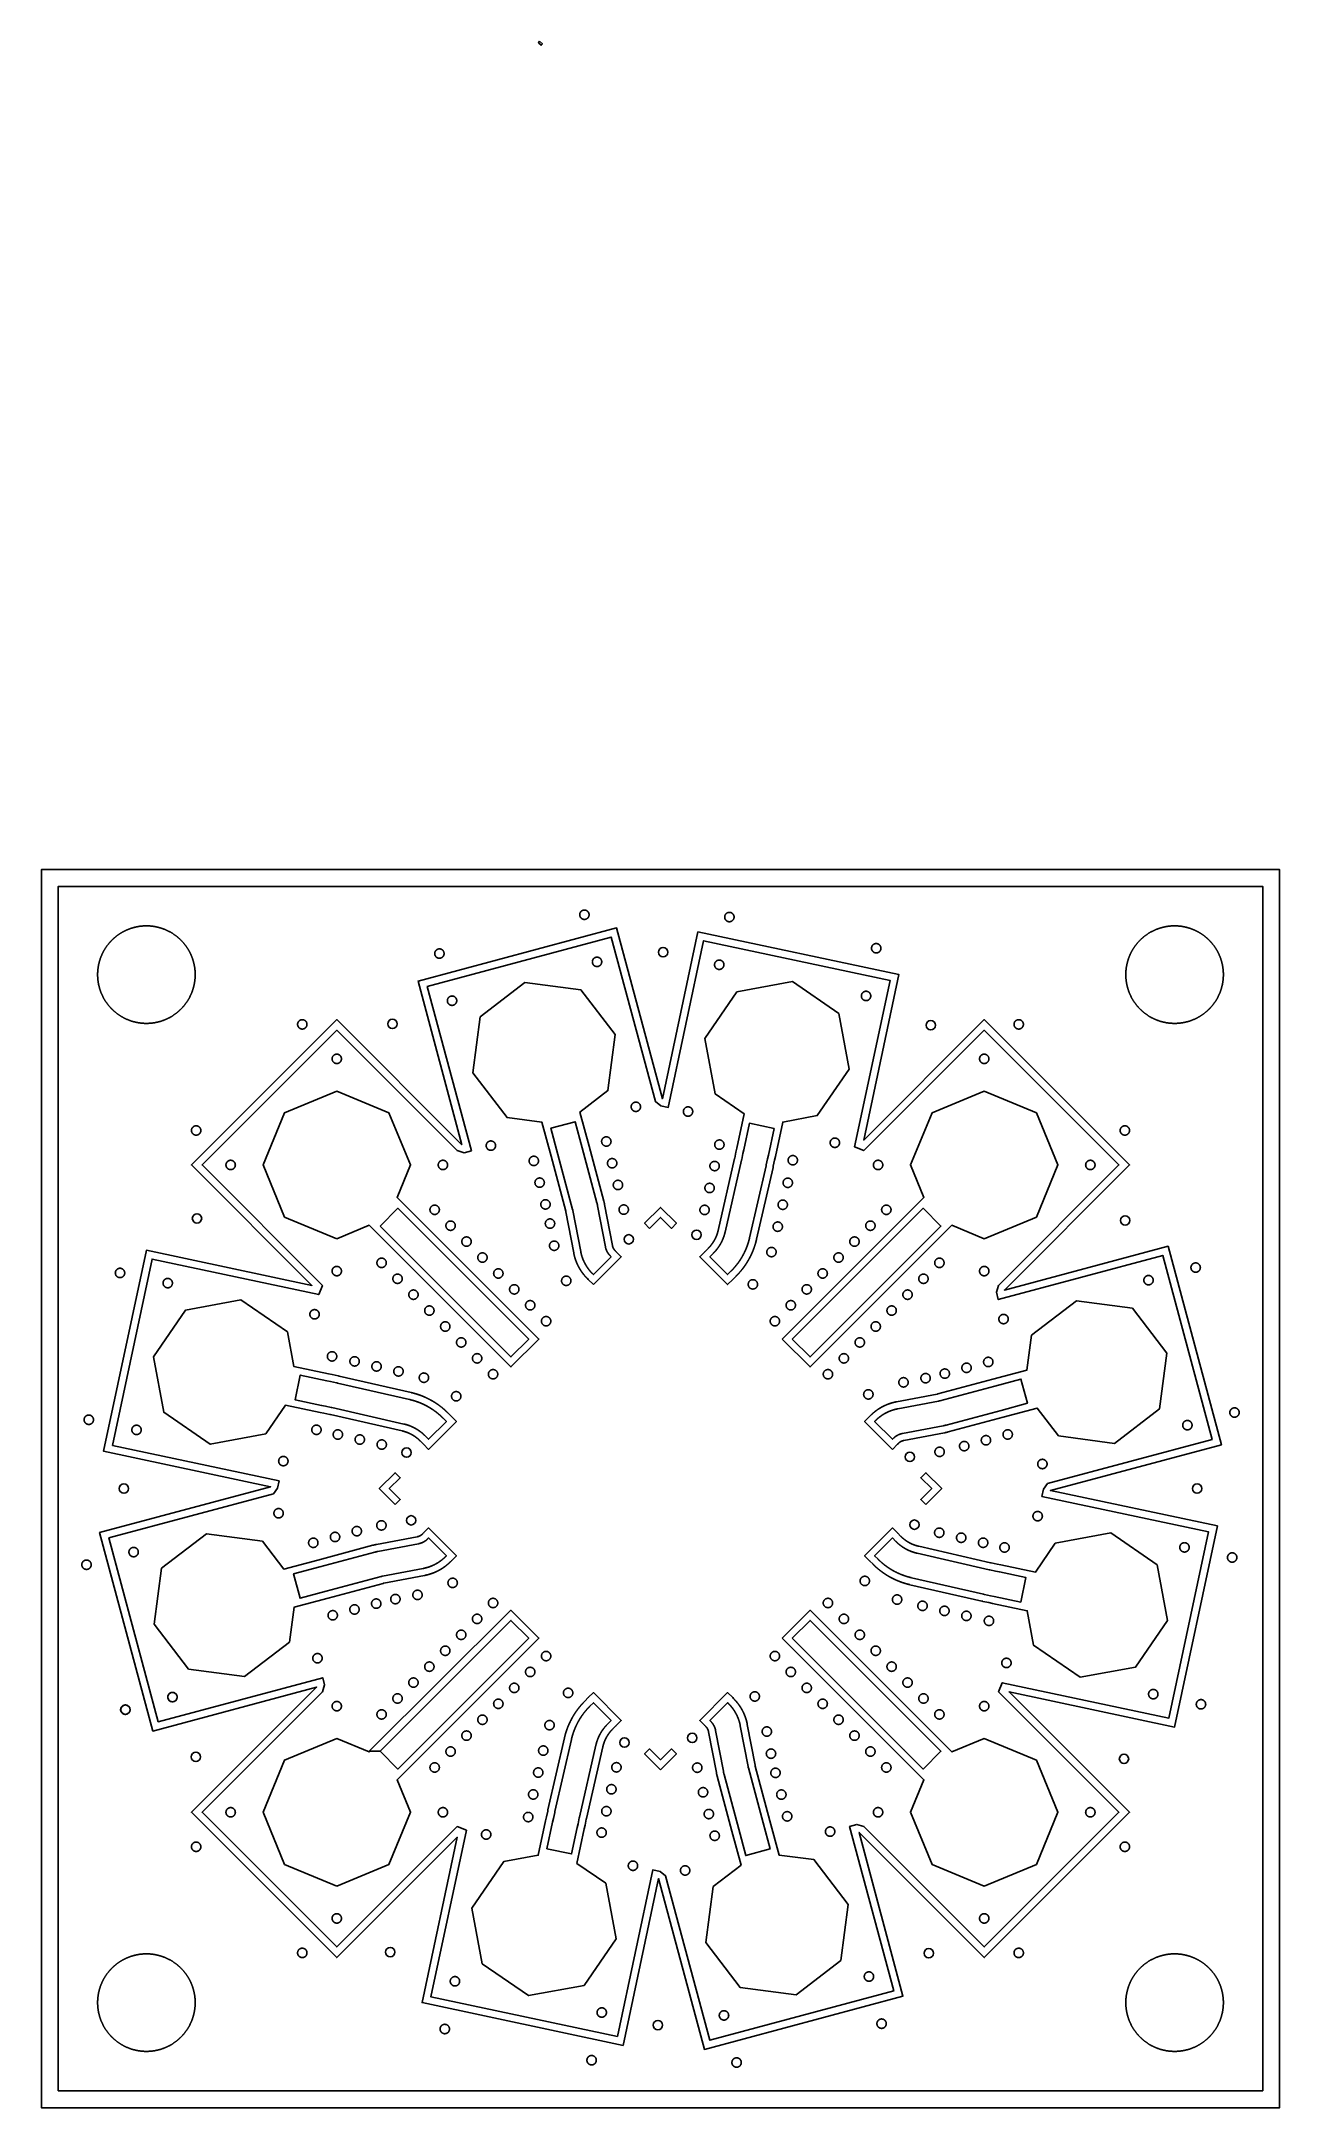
# Model space of a CAD drawing. Extents: x -16500 to 16500, y -16500 to 38576.
import ezdxf

# ---------------------------------------------------------------- set-up
doc = ezdxf.new("R2010")
doc.units = 0
doc.header["$MEASUREMENT"] = 0
for name, color, linetype in [('Bottom', 2, 'Continuous'), ('Top', 1, 'Continuous'), ('Vias', 60, 'Continuous')]:
    doc.layers.add(name, color=color, linetype=linetype)

msp = doc.modelspace()

# ---------------------------------------------------------------- linework, layer by layer
at = {"layer": 'Bottom', "linetype": 'Continuous'}
for points in [[(-16500, 16500), (16500, 16500), (16500, -16500), (-16500, -16500)], [(-16050, 16050), (16050, 16050), (16050, -16050), (-16050, -16050)]]:
    msp.add_lwpolyline(points, close=True, dxfattribs=at)
at = {"layer": 'Top', "linetype": 'Continuous'}
msp.add_lwpolyline([(-3222.385, 38575.763), (-3147.023, 38510.032), (-3179.888, 38472.351), (-3255.251, 38538.081)], close=True, dxfattribs=at)
at = {"layer": 'Top'}
for points in [[(-16500, -16050), (-16500, 16500), (16500, 16500), (16500, -16500), (-16500, -16500), (-16500, -16050)], [(-16050, -16050), (16050, -16050), (16050, 16050), (-16050, 16050)], [(-1789.215, 5437.416), (-1923.212, 5571.413), (-1923.212, 5571.413), (-1948.916, 5597.117), (-1951.218, 5599.425), (-1953.514, 5601.738), (-1955.805, 5604.057), (-1958.09, 5606.381), (-1960.369, 5608.711), (-1962.642, 5611.047), (-1964.91, 5613.388), (-1967.172, 5615.735), (-1969.428, 5618.088), (-1971.678, 5620.446), (-1973.923, 5622.809), (-1976.161, 5625.178), (-1978.394, 5627.553), (-1980.621, 5629.933), (-1982.842, 5632.318), (-1985.057, 5634.709), (-1987.267, 5637.106), (-1989.47, 5639.508), (-1991.668, 5641.915), (-1993.859, 5644.328), (-1996.045, 5646.746), (-1998.225, 5649.169), (-2000.398, 5651.598), (-2002.566, 5654.032), (-2004.728, 5656.471), (-2006.884, 5658.916), (-2009.033, 5661.366), (-2011.177, 5663.821), (-2013.315, 5666.282), (-2015.446, 5668.748), (-2017.572, 5671.219), (-2019.691, 5673.695), (-2021.805, 5676.176), (-2023.912, 5678.663), (-2026.013, 5681.155), (-2028.108, 5683.652), (-2030.197, 5686.154), (-2032.279, 5688.661), (-2034.356, 5691.174), (-2036.426, 5693.691), (-2038.49, 5696.214), (-2040.548, 5698.742), (-2042.6, 5701.274), (-2044.645, 5703.812), (-2046.685, 5706.355), (-2048.717, 5708.903), (-2050.744, 5711.455), (-2052.764, 5714.013), (-2054.779, 5716.576), (-2056.786, 5719.143), (-2058.788, 5721.716), (-2060.783, 5724.294), (-2062.772, 5726.876), (-2064.754, 5729.463), (-2066.73, 5732.055), (-2068.7, 5734.652), (-2070.663, 5737.254), (-2072.62, 5739.861), (-2074.57, 5742.472), (-2076.514, 5745.089), (-2078.452, 5747.71), (-2080.383, 5750.336), (-2082.307, 5752.966), (-2084.226, 5755.601), (-2086.137, 5758.241), (-2088.042, 5760.886), (-2089.941, 5763.535), (-2091.833, 5766.189), (-2093.719, 5768.848), (-2095.598, 5771.511), (-2097.47, 5774.179), (-2099.336, 5776.852), (-2101.196, 5779.529), (-2103.048, 5782.21), (-2104.894, 5784.897), (-2106.734, 5787.587), (-2108.567, 5790.283), (-2110.393, 5792.982), (-2112.213, 5795.687), (-2114.026, 5798.395), (-2115.832, 5801.109), (-2117.632, 5803.826), (-2119.425, 5806.548), (-2121.211, 5809.275), (-2122.99, 5812.005), (-2124.763, 5814.741), (-2126.529, 5817.48), (-2128.289, 5820.224), (-2130.041, 5822.972), (-2131.787, 5825.725), (-2133.526, 5828.481), (-2135.258, 5831.242), (-2136.984, 5834.008), (-2138.702, 5836.777), (-2140.414, 5839.551), (-2142.119, 5842.329), (-2143.817, 5845.111), (-2145.508, 5847.897), (-2147.193, 5850.688), (-2148.87, 5853.482), (-2150.541, 5856.281), (-2152.205, 5859.084), (-2153.862, 5861.891), (-2155.512, 5864.702), (-2157.155, 5867.517), (-2158.791, 5870.336), (-2160.42, 5873.159), (-2162.042, 5875.986), (-2163.658, 5878.817), (-2165.266, 5881.652), (-2166.867, 5884.491), (-2168.462, 5887.334), (-2170.049, 5890.181), (-2171.629, 5893.031), (-2173.203, 5895.886), (-2174.769, 5898.744), (-2176.328, 5901.607), (-2177.881, 5904.473), (-2179.426, 5907.343), (-2180.964, 5910.216), (-2182.495, 5913.094), (-2184.019, 5915.975), (-2185.536, 5918.86), (-2187.045, 5921.749), (-2188.548, 5924.641), (-2190.044, 5927.537), (-2191.532, 5930.437), (-2193.013, 5933.34), (-2194.487, 5936.248), (-2195.954, 5939.158), (-2197.414, 5942.073), (-2198.867, 5944.99), (-2200.312, 5947.912), (-2201.75, 5950.837), (-2203.181, 5953.765), (-2204.605, 5956.697), (-2206.022, 5959.633), (-2207.431, 5962.572), (-2208.833, 5965.514), (-2210.228, 5968.46), (-2211.616, 5971.409), (-2212.996, 5974.362), (-2214.369, 5977.318), (-2215.735, 5980.278), (-2217.094, 5983.24), (-2218.445, 5986.207), (-2219.789, 5989.176), (-2221.126, 5992.149), (-2222.455, 5995.125), (-2223.777, 5998.104), (-2225.092, 6001.087), (-2226.399, 6004.072), (-2227.699, 6007.061), (-2228.992, 6010.054), (-2230.277, 6013.049), (-2231.555, 6016.047), (-2232.826, 6019.049), (-2234.089, 6022.054), (-2235.344, 6025.062), (-2236.593, 6028.072), (-2237.834, 6031.086), (-2239.067, 6034.103), (-2240.293, 6037.123), (-2241.512, 6040.147), (-2242.723, 6043.173), (-2243.927, 6046.202), (-2245.123, 6049.234), (-2246.312, 6052.268), (-2247.494, 6055.306), (-2248.667, 6058.347), (-2249.834, 6061.391), (-2250.993, 6064.437), (-2252.144, 6067.486), (-2253.288, 6070.538), (-2254.425, 6073.593), (-2255.553, 6076.651), (-2256.675, 6079.711), (-2257.789, 6082.775), (-2258.895, 6085.841), (-2259.994, 6088.909), (-2261.085, 6091.981), (-2262.169, 6095.055), (-2263.245, 6098.131), (-2264.313, 6101.211), (-2265.374, 6104.293), (-2266.428, 6107.377), (-2267.473, 6110.464), (-2268.511, 6113.554), (-2269.542, 6116.646), (-2270.565, 6119.741), (-2271.58, 6122.838), (-2272.588, 6125.938), (-2273.588, 6129.04), (-2274.581, 6132.145), (-2275.565, 6135.252), (-2276.542, 6138.362), (-2277.512, 6141.473), (-2278.474, 6144.588), (-2279.428, 6147.704), (-2280.375, 6150.823), (-2281.313, 6153.945), (-2282.245, 6157.068), (-2283.168, 6160.194), (-2284.084, 6163.322), (-2284.992, 6166.453), (-2285.892, 6169.585), (-2286.785, 6172.72), (-2287.67, 6175.857), (-2288.547, 6178.996), (-2289.417, 6182.138), (-2290.278, 6185.281), (-2291.132, 6188.427), (-2291.979, 6191.574), (-2292.817, 6194.724), (-2293.648, 6197.876), (-2294.471, 6201.03), (-2295.287, 6204.185), (-2296.094, 6207.343), (-2296.894, 6210.503), (-2297.686, 6213.665), (-2298.47, 6216.829), (-2299.246, 6219.994), (-2300.015, 6223.162), (-2300.776, 6226.331), (-2301.529, 6229.502), (-2302.274, 6232.675), (-2303.012, 6235.85), (-2303.741, 6239.027), (-2304.463, 6242.206), (-2305.177, 6245.386), (-2305.883, 6248.568), (-2306.581, 6251.752), (-2307.272, 6254.937), (-2307.955, 6258.124), (-2308.629, 6261.313), (-2309.296, 6264.504), (-2309.955, 6267.696), (-2310.607, 6270.889), (-2311.25, 6274.085), (-2311.886, 6277.282), (-2312.513, 6280.48), (-2313.133, 6283.68), (-2313.745, 6286.881), (-2520.114, 7373.826), (-2520.39, 7375.256), (-2520.673, 7376.685), (-2520.964, 7378.113), (-2521.262, 7379.539), (-2521.568, 7380.964), (-2521.881, 7382.386), (-2522.202, 7383.808), (-2522.53, 7385.227), (-2522.866, 7386.645), (-2523.21, 7388.06), (-2523.561, 7389.475), (-2523.919, 7390.887), (-2524.285, 7392.297), (-2524.658, 7393.705), (-2916.976, 8857.855), (-3160.385, 9766.272), (-4088.829, 9888.504), (-5004.839, 11082.272), (-4808.435, 12574.11), (-3614.667, 13490.12), (-2122.829, 13293.716), (-1206.819, 12099.948), (-1403.223, 10608.11), (-2146.163, 10038.032), (-1902.754, 9129.615), (-1510.436, 7665.465), (-1509.592, 7662.3), (-1508.756, 7659.132), (-1507.928, 7655.963), (-1507.107, 7652.792), (-1506.295, 7649.618), (-1505.49, 7646.443), (-1504.693, 7643.265), (-1503.904, 7640.086), (-1503.123, 7636.904), (-1502.35, 7633.721), (-1501.584, 7630.536), (-1500.827, 7627.349), (-1500.077, 7624.16), (-1499.335, 7620.969), (-1498.601, 7617.777), (-1497.875, 7614.582), (-1497.157, 7611.386), (-1496.447, 7608.188), (-1495.745, 7604.988), (-1495.05, 7601.787), (-1494.364, 7598.584), (-1493.685, 7595.379), (-1493.015, 7592.172), (-1492.352, 7588.964), (-1491.697, 7585.754), (-1491.05, 7582.543), (-1490.411, 7579.33), (-1489.781, 7576.116), (-1489.158, 7572.9), (-1488.543, 7569.682), (-1282.173, 6482.738), (-1281.893, 6481.284), (-1281.605, 6479.831), (-1281.309, 6478.38), (-1281.006, 6476.93), (-1280.694, 6475.482), (-1280.375, 6474.036), (-1280.048, 6472.592), (-1279.713, 6471.149), (-1279.371, 6469.708), (-1279.02, 6468.269), (-1278.662, 6466.832), (-1278.297, 6465.397), (-1277.923, 6463.964), (-1277.542, 6462.533), (-1277.153, 6461.104), (-1276.756, 6459.677), (-1276.352, 6458.253), (-1275.94, 6456.83), (-1275.521, 6455.41), (-1275.093, 6453.992), (-1274.659, 6452.576), (-1274.216, 6451.163), (-1273.766, 6449.752), (-1273.308, 6448.344), (-1272.843, 6446.938), (-1272.37, 6445.534), (-1271.89, 6444.133), (-1271.402, 6442.735), (-1270.907, 6441.339), (-1270.404, 6439.946), (-1269.893, 6438.556), (-1269.375, 6437.169), (-1268.85, 6435.784), (-1268.317, 6434.402), (-1267.777, 6433.023), (-1267.229, 6431.647), (-1266.674, 6430.274), (-1266.112, 6428.904), (-1265.542, 6427.537), (-1264.965, 6426.174), (-1264.38, 6424.813), (-1263.788, 6423.455), (-1263.189, 6422.101), (-1262.583, 6420.75), (-1261.969, 6419.402), (-1261.348, 6418.058), (-1260.72, 6416.716), (-1260.084, 6415.379), (-1259.442, 6414.044), (-1258.792, 6412.714), (-1258.135, 6411.386), (-1257.471, 6410.063), (-1256.8, 6408.742), (-1256.122, 6407.426), (-1255.436, 6406.113), (-1254.744, 6404.804), (-1254.044, 6403.499), (-1253.338, 6402.197), (-1252.624, 6400.899), (-1251.904, 6399.605), (-1251.177, 6398.315), (-1250.442, 6397.029), (-1249.701, 6395.747), (-1248.953, 6394.469), (-1248.198, 6393.195), (-1247.436, 6391.925), (-1246.667, 6390.659), (-1245.892, 6389.398), (-1245.109, 6388.14), (-1244.32, 6386.887), (-1243.524, 6385.638), (-1242.722, 6384.393), (-1241.913, 6383.153), (-1241.097, 6381.917), (-1240.274, 6380.685), (-1239.445, 6379.458), (-1238.61, 6378.236), (-1237.767, 6377.018), (-1236.918, 6375.804), (-1236.063, 6374.595), (-1235.201, 6373.391), (-1234.333, 6372.191), (-1233.458, 6370.996), (-1232.577, 6369.806), (-1231.689, 6368.62), (-1230.795, 6367.44), (-1229.895, 6366.264), (-1228.988, 6365.093), (-1228.075, 6363.927), (-1227.156, 6362.766), (-1226.231, 6361.609), (-1225.299, 6360.458), (-1224.361, 6359.312), (-1223.417, 6358.171), (-1222.467, 6357.035), (-1221.511, 6355.904), (-1220.548, 6354.778), (-1219.58, 6353.658), (-1218.606, 6352.543), (-1217.625, 6351.433), (-1216.639, 6350.328), (-1215.647, 6349.229), (-1214.649, 6348.135), (-1213.644, 6347.046), (-1212.635, 6345.963), (-1211.619, 6344.885), (-1210.597, 6343.813), (-1209.57, 6342.746), (-1208.537, 6341.685), (-1207.498, 6340.629), (-1206.454, 6339.579), (-1181.103, 6314.229), (-1181.103, 6314.229), (-1046.753, 6179.879)], [(-8626.703, 6660.703), (-10016.875, 7236.531), (-10592.703, 8626.703), (-10016.875, 10016.875), (-8626.703, 10592.703), (-7236.531, 10016.875), (-6660.703, 8626.703), (-7019.069, 7761.531), (-3242.085, 3984.547), (-3984.547, 3242.085), (-7761.531, 7019.069)], [(3242.085, 3984.547), (7019.069, 7761.531), (6660.703, 8626.703), (7236.531, 10016.875), (8626.703, 10592.703), (10016.875, 10016.875), (10592.703, 8626.703), (10016.875, 7236.531), (8626.703, 6660.703), (7761.531, 7019.069), (3984.547, 3242.085)], [(-2733.45, 8907.031), (-2341.132, 7442.881), (-2340.64, 7441.029), (-2340.156, 7439.175), (-2339.679, 7437.319), (-2339.21, 7435.462), (-2338.748, 7433.602), (-2338.294, 7431.74), (-2337.848, 7429.877), (-2337.41, 7428.012), (-2336.979, 7426.145), (-2336.556, 7424.276), (-2336.14, 7422.405), (-2335.733, 7420.533), (-2335.333, 7418.659), (-2334.941, 7416.784), (-2334.556, 7414.907), (-2334.179, 7413.028), (-2333.81, 7411.148), (-2333.449, 7409.266), (-2127.08, 6322.322), (-2126.513, 6319.36), (-2125.939, 6316.4), (-2125.357, 6313.441), (-2124.767, 6310.484), (-2124.169, 6307.529), (-2123.563, 6304.575), (-2122.95, 6301.622), (-2122.328, 6298.672), (-2121.699, 6295.723), (-2121.062, 6292.775), (-2120.417, 6289.83), (-2119.764, 6286.886), (-2119.104, 6283.944), (-2118.436, 6281.003), (-2117.76, 6278.065), (-2117.076, 6275.128), (-2116.384, 6272.193), (-2115.684, 6269.26), (-2114.977, 6266.328), (-2114.262, 6263.399), (-2113.539, 6260.471), (-2112.808, 6257.546), (-2112.07, 6254.622), (-2111.324, 6251.701), (-2110.57, 6248.781), (-2109.808, 6245.863), (-2109.038, 6242.948), (-2108.261, 6240.034), (-2107.476, 6237.123), (-2106.684, 6234.214), (-2105.883, 6231.306), (-2105.075, 6228.401), (-2104.259, 6225.498), (-2103.436, 6222.597), (-2102.604, 6219.699), (-2101.765, 6216.803), (-2100.919, 6213.908), (-2100.064, 6211.017), (-2099.202, 6208.127), (-2098.333, 6205.24), (-2097.455, 6202.355), (-2096.57, 6199.472), (-2095.678, 6196.592), (-2094.777, 6193.714), (-2093.869, 6190.839), (-2092.954, 6187.966), (-2092.031, 6185.095), (-2091.1, 6182.227), (-2090.161, 6179.361), (-2089.215, 6176.498), (-2088.261, 6173.637), (-2087.3, 6170.779), (-2086.331, 6167.924), (-2085.355, 6165.071), (-2084.371, 6162.22), (-2083.379, 6159.373), (-2082.38, 6156.528), (-2081.373, 6153.685), (-2080.359, 6150.846), (-2079.337, 6148.009), (-2078.308, 6145.174), (-2077.271, 6142.343), (-2076.227, 6139.514), (-2075.175, 6136.688), (-2074.115, 6133.865), (-2073.049, 6131.044), (-2071.974, 6128.227), (-2070.892, 6125.412), (-2069.803, 6122.6), (-2068.706, 6119.792), (-2067.602, 6116.986), (-2066.49, 6114.183), (-2065.371, 6111.383), (-2064.244, 6108.586), (-2063.11, 6105.791), (-2061.969, 6103), (-2060.82, 6100.212), (-2059.664, 6097.428), (-2058.5, 6094.646), (-2057.329, 6091.867), (-2056.151, 6089.091), (-2054.965, 6086.319), (-2053.772, 6083.55), (-2052.571, 6080.783), (-2051.363, 6078.02), (-2050.148, 6075.261), (-2048.926, 6072.504), (-2047.696, 6069.751), (-2046.459, 6067.001), (-2045.214, 6064.254), (-2043.963, 6061.511), (-2042.704, 6058.771), (-2041.437, 6056.034), (-2040.164, 6053.301), (-2038.883, 6050.571), (-2037.595, 6047.845), (-2036.3, 6045.122), (-2034.997, 6042.402), (-2033.687, 6039.686), (-2032.37, 6036.974), (-2031.046, 6034.264), (-2029.715, 6031.559), (-2028.376, 6028.857), (-2027.031, 6026.158), (-2025.678, 6023.463), (-2024.318, 6020.772), (-2022.95, 6018.084), (-2021.576, 6015.4), (-2020.195, 6012.72), (-2018.806, 6010.043), (-2017.41, 6007.37), (-2016.008, 6004.701), (-2014.598, 6002.036), (-2013.181, 5999.374), (-2011.757, 5996.716), (-2010.326, 5994.062), (-2008.888, 5991.411), (-2007.443, 5988.765), (-2005.991, 5986.122), (-2004.531, 5983.483), (-2003.065, 5980.848), (-2001.592, 5978.217), (-2000.112, 5975.59), (-1998.625, 5972.967), (-1997.131, 5970.347), (-1995.63, 5967.732), (-1994.122, 5965.121), (-1992.607, 5962.514), (-1991.085, 5959.911), (-1989.556, 5957.311), (-1988.02, 5954.716), (-1986.478, 5952.125), (-1984.928, 5949.538), (-1983.372, 5946.956), (-1981.809, 5944.377), (-1980.239, 5941.803), (-1978.662, 5939.232), (-1977.079, 5936.666), (-1975.488, 5934.104), (-1973.891, 5931.547), (-1972.287, 5928.993), (-1970.676, 5926.444), (-1969.058, 5923.899), (-1967.434, 5921.359), (-1965.803, 5918.823), (-1964.165, 5916.291), (-1962.521, 5913.763), (-1960.869, 5911.24), (-1959.211, 5908.722), (-1957.547, 5906.207), (-1955.875, 5903.697), (-1954.197, 5901.192), (-1952.513, 5898.691), (-1950.821, 5896.195), (-1949.124, 5893.703), (-1947.419, 5891.215), (-1945.708, 5888.732), (-1943.99, 5886.254), (-1942.266, 5883.78), (-1940.535, 5881.311), (-1938.798, 5878.846), (-1937.054, 5876.386), (-1935.303, 5873.931), (-1933.546, 5871.48), (-1931.783, 5869.034), (-1930.013, 5866.593), (-1928.236, 5864.157), (-1926.453, 5861.725), (-1924.664, 5859.298), (-1922.868, 5856.875), (-1921.066, 5854.458), (-1919.257, 5852.045), (-1917.442, 5849.637), (-1915.621, 5847.234), (-1913.793, 5844.836), (-1911.959, 5842.442), (-1910.118, 5840.054), (-1908.271, 5837.67), (-1906.418, 5835.291), (-1904.559, 5832.918), (-1902.693, 5830.549), (-1900.821, 5828.185), (-1898.942, 5825.826), (-1897.058, 5823.472), (-1895.167, 5821.123), (-1893.269, 5818.779), (-1891.366, 5816.441), (-1889.457, 5814.107), (-1887.541, 5811.778), (-1885.619, 5809.455), (-1883.691, 5807.136), (-1881.756, 5804.823), (-1879.816, 5802.515), (-1877.87, 5800.212), (-1875.917, 5797.914), (-1873.958, 5795.621), (-1871.993, 5793.334), (-1870.022, 5791.052), (-1868.046, 5788.775), (-1866.063, 5786.503), (-1864.074, 5784.237), (-1862.078, 5781.976), (-1860.077, 5779.72), (-1858.07, 5777.469), (-1856.057, 5775.224), (-1854.039, 5772.985), (-1852.014, 5770.75), (-1849.983, 5768.521), (-1847.946, 5766.297), (-1845.903, 5764.079), (-1843.855, 5761.867), (-1841.801, 5759.659), (-1839.74, 5757.457), (-1837.674, 5755.261), (-1835.602, 5753.07), (-1833.525, 5750.885), (-1831.441, 5748.705), (-1829.352, 5746.531), (-1827.257, 5744.362), (-1825.156, 5742.199), (-1823.049, 5740.041), (-1820.937, 5737.889), (-1818.819, 5735.743), (-1816.695, 5733.602), (-1814.566, 5731.467), (-1789.215, 5706.117), (-1315.454, 6179.878), (-1340.804, 6205.229), (-1342.166, 6206.597), (-1343.523, 6207.97), (-1344.873, 6209.349), (-1346.218, 6210.734), (-1347.558, 6212.124), (-1348.891, 6213.519), (-1350.219, 6214.921), (-1351.54, 6216.328), (-1352.856, 6217.74), (-1354.166, 6219.157), (-1355.47, 6220.581), (-1356.769, 6222.009), (-1358.061, 6223.443), (-1359.347, 6224.882), (-1360.628, 6226.327), (-1361.902, 6227.777), (-1363.17, 6229.232), (-1364.433, 6230.692), (-1365.689, 6232.158), (-1366.939, 6233.629), (-1368.183, 6235.105), (-1369.421, 6236.586), (-1370.652, 6238.072), (-1371.878, 6239.563), (-1373.097, 6241.06), (-1374.31, 6242.561), (-1375.517, 6244.068), (-1376.718, 6245.579), (-1377.912, 6247.096), (-1379.1, 6248.617), (-1380.282, 6250.144), (-1381.457, 6251.675), (-1382.626, 6253.211), (-1383.788, 6254.752), (-1384.944, 6256.298), (-1386.094, 6257.848), (-1387.237, 6259.404), (-1388.374, 6260.964), (-1389.505, 6262.528), (-1390.628, 6264.098), (-1391.746, 6265.672), (-1392.856, 6267.251), (-1393.961, 6268.834), (-1395.058, 6270.422), (-1396.149, 6272.014), (-1397.234, 6273.611), (-1398.311, 6275.212), (-1399.382, 6276.818), (-1400.447, 6278.429), (-1401.504, 6280.043), (-1402.555, 6281.662), (-1403.6, 6283.286), (-1404.637, 6284.914), (-1405.668, 6286.546), (-1406.692, 6288.182), (-1407.709, 6289.823), (-1408.719, 6291.467), (-1409.723, 6293.116), (-1410.72, 6294.769), (-1411.709, 6296.427), (-1412.692, 6298.088), (-1413.668, 6299.753), (-1414.637, 6301.423), (-1415.6, 6303.096), (-1416.555, 6304.773), (-1417.503, 6306.455), (-1418.444, 6308.14), (-1419.378, 6309.829), (-1420.306, 6311.522), (-1421.226, 6313.219), (-1422.139, 6314.92), (-1423.045, 6316.624), (-1423.944, 6318.332), (-1424.836, 6320.044), (-1425.72, 6321.76), (-1426.598, 6323.479), (-1427.469, 6325.202), (-1428.332, 6326.929), (-1429.188, 6328.659), (-1430.037, 6330.392), (-1430.879, 6332.129), (-1431.713, 6333.87), (-1432.541, 6335.614), (-1433.361, 6337.361), (-1434.173, 6339.112), (-1434.979, 6340.866), (-1435.777, 6342.624), (-1436.568, 6344.385), (-1437.352, 6346.149), (-1438.128, 6347.916), (-1438.897, 6349.687), (-1439.658, 6351.46), (-1440.413, 6353.237), (-1441.159, 6355.017), (-1441.899, 6356.8), (-1442.631, 6358.586), (-1443.355, 6360.375), (-1444.073, 6362.168), (-1444.782, 6363.963), (-1445.485, 6365.761), (-1446.179, 6367.562), (-1446.867, 6369.365), (-1447.547, 6371.172), (-1448.219, 6372.981), (-1448.884, 6374.794), (-1449.541, 6376.609), (-1450.191, 6378.426), (-1450.833, 6380.247), (-1451.467, 6382.07), (-1452.094, 6383.895), (-1452.714, 6385.723), (-1453.326, 6387.554), (-1453.93, 6389.387), (-1454.527, 6391.223), (-1455.116, 6393.061), (-1455.697, 6394.902), (-1456.271, 6396.745), (-1456.837, 6398.591), (-1457.395, 6400.438), (-1457.946, 6402.288), (-1458.489, 6404.141), (-1459.024, 6405.995), (-1459.552, 6407.852), (-1460.072, 6409.711), (-1460.584, 6411.572), (-1461.089, 6413.435), (-1461.586, 6415.301), (-1462.075, 6417.168), (-1462.556, 6419.037), (-1463.029, 6420.909), (-1463.495, 6422.782), (-1463.953, 6424.657), (-1464.403, 6426.534), (-1464.845, 6428.413), (-1465.28, 6430.294), (-1465.707, 6432.176), (-1466.126, 6434.061), (-1466.537, 6435.947), (-1466.94, 6437.834), (-1467.335, 6439.724), (-1467.723, 6441.615), (-1468.103, 6443.507), (-1468.475, 6445.401), (-1468.839, 6447.297), (-1675.208, 7534.241), (-1675.773, 7537.194), (-1676.345, 7540.146), (-1676.926, 7543.096), (-1677.514, 7546.044), (-1678.11, 7548.991), (-1678.714, 7551.937), (-1679.325, 7554.88), (-1679.944, 7557.822), (-1680.572, 7560.763), (-1681.207, 7563.701), (-1681.849, 7566.638), (-1682.5, 7569.574), (-1683.158, 7572.507), (-1683.824, 7575.439), (-1684.498, 7578.369), (-1685.18, 7581.298), (-1685.869, 7584.224), (-1686.566, 7587.149), (-1687.271, 7590.072), (-1687.983, 7592.992), (-1688.704, 7595.911), (-1689.432, 7598.828), (-1690.168, 7601.744), (-1690.911, 7604.657), (-1691.662, 7607.568), (-1692.421, 7610.477), (-1693.188, 7613.384), (-1693.962, 7616.29), (-2086.279, 9080.44), (-2086.279, 9080.44), (-2273.406, 9778.804), (-2920.576, 9605.395)], [(2219.075, 9030.522), (2197.819, 8930.521), (2164.106, 8771.917), (2163.475, 8768.967), (2162.837, 8766.02), (2162.191, 8763.074), (2161.537, 8760.13), (2160.876, 8757.187), (2160.207, 8754.246), (1721.721, 6838.175), (1721.037, 6835.202), (1720.344, 6832.23), (1719.644, 6829.261), (1718.937, 6826.293), (1718.221, 6823.327), (1717.498, 6820.363), (1716.766, 6817.401), (1716.028, 6814.441), (1715.281, 6811.483), (1714.527, 6808.527), (1713.764, 6805.573), (1712.995, 6802.621), (1712.217, 6799.67), (1711.432, 6796.722), (1710.639, 6793.776), (1709.838, 6790.832), (1709.03, 6787.89), (1708.213, 6784.951), (1707.39, 6782.013), (1706.558, 6779.078), (1705.719, 6776.144), (1704.872, 6773.213), (1704.018, 6770.285), (1703.155, 6767.358), (1702.285, 6764.434), (1701.408, 6761.512), (1700.523, 6758.592), (1699.63, 6755.675), (1698.729, 6752.76), (1697.821, 6749.847), (1696.906, 6746.937), (1695.982, 6744.029), (1695.051, 6741.124), (1694.113, 6738.221), (1693.167, 6735.32), (1692.213, 6732.422), (1691.251, 6729.527), (1690.283, 6726.634), (1689.306, 6723.743), (1688.322, 6720.855), (1687.33, 6717.97), (1686.331, 6715.087), (1685.325, 6712.207), (1684.31, 6709.33), (1683.289, 6706.455), (1682.259, 6703.583), (1681.222, 6700.714), (1680.178, 6697.847), (1679.126, 6694.983), (1678.067, 6692.122), (1677, 6689.264), (1675.926, 6686.409), (1674.844, 6683.556), (1673.755, 6680.706), (1672.658, 6677.859), (1671.554, 6675.015), (1670.442, 6672.174), (1669.323, 6669.335), (1668.197, 6666.5), (1667.063, 6663.668), (1665.922, 6660.838), (1664.773, 6658.012), (1663.617, 6655.189), (1662.453, 6652.368), (1661.282, 6649.551), (1660.104, 6646.737), (1658.918, 6643.926), (1657.726, 6641.118), (1656.525, 6638.313), (1655.318, 6635.511), (1654.103, 6632.712), (1652.88, 6629.917), (1651.651, 6627.125), (1650.414, 6624.336), (1649.169, 6621.55), (1647.918, 6618.768), (1646.659, 6615.989), (1645.393, 6613.213), (1644.12, 6610.441), (1642.839, 6607.671), (1641.551, 6604.906), (1640.256, 6602.143), (1638.954, 6599.384), (1637.644, 6596.629), (1636.327, 6593.877), (1635.003, 6591.128), (1633.672, 6588.383), (1632.334, 6585.641), (1630.988, 6582.903), (1629.636, 6580.168), (1628.276, 6577.437), (1626.909, 6574.71), (1625.535, 6571.986), (1624.153, 6569.265), (1622.765, 6566.549), (1621.37, 6563.835), (1619.967, 6561.126), (1618.557, 6558.42), (1617.141, 6555.718), (1615.717, 6553.02), (1614.286, 6550.326), (1612.848, 6547.635), (1611.403, 6544.948), (1609.951, 6542.264), (1608.492, 6539.585), (1607.026, 6536.909), (1605.553, 6534.238), (1604.073, 6531.57), (1602.586, 6528.906), (1601.092, 6526.246), (1599.591, 6523.59), (1598.083, 6520.937), (1596.568, 6518.289), (1595.046, 6515.645), (1593.517, 6513.004), (1591.982, 6510.368), (1590.439, 6507.736), (1588.89, 6505.108), (1587.334, 6502.484), (1585.77, 6499.864), (1584.2, 6497.248), (1582.624, 6494.636), (1581.04, 6492.028), (1579.449, 6489.425), (1577.852, 6486.825), (1576.248, 6484.23), (1574.637, 6481.639), (1573.019, 6479.052), (1571.395, 6476.47), (1569.764, 6473.892), (1568.126, 6471.318), (1566.481, 6468.748), (1564.83, 6466.183), (1563.172, 6463.622), (1561.507, 6461.065), (1559.835, 6458.513), (1558.157, 6455.965), (1556.472, 6453.421), (1554.781, 6450.882), (1553.083, 6448.348), (1551.378, 6445.818), (1549.666, 6443.292), (1547.948, 6440.771), (1546.224, 6438.254), (1544.492, 6435.742), (1542.755, 6433.234), (1541.01, 6430.731), (1539.259, 6428.233), (1537.502, 6425.739), (1535.738, 6423.249), (1533.968, 6420.765), (1532.191, 6418.285), (1530.407, 6415.809), (1528.617, 6413.339), (1526.821, 6410.873), (1525.018, 6408.411), (1523.209, 6405.955), (1521.393, 6403.503), (1519.571, 6401.056), (1517.742, 6398.614), (1515.907, 6396.176), (1514.066, 6393.744), (1512.219, 6391.316), (1510.365, 6388.893), (1508.504, 6386.475), (1506.637, 6384.062), (1504.764, 6381.653), (1502.885, 6379.25), (1501, 6376.851), (1499.108, 6374.458), (1497.21, 6372.069), (1495.305, 6369.686), (1493.395, 6367.307), (1491.478, 6364.934), (1489.555, 6362.565), (1487.626, 6360.202), (1485.69, 6357.843), (1483.749, 6355.49), (1481.801, 6353.141), (1479.847, 6350.798), (1477.887, 6348.46), (1475.921, 6346.127), (1473.949, 6343.8), (1471.97, 6341.477), (1469.986, 6339.16), (1467.996, 6336.847), (1465.999, 6334.54), (1463.996, 6332.239), (1461.988, 6329.942), (1459.973, 6327.651), (1457.953, 6325.365), (1455.926, 6323.084), (1453.894, 6320.809), (1451.855, 6318.539), (1449.811, 6316.275), (1447.761, 6314.015), (1445.704, 6311.761), (1443.642, 6309.513), (1441.574, 6307.27), (1439.5, 6305.032), (1437.421, 6302.8), (1435.335, 6300.573), (1433.244, 6298.352), (1431.147, 6296.136), (1429.044, 6293.926), (1426.935, 6291.721), (1424.82, 6289.522), (1422.7, 6287.328), (1420.574, 6285.14), (1418.442, 6282.957), (1416.305, 6280.78), (1414.162, 6278.609), (1412.013, 6276.443), (1409.858, 6274.283), (1315.454, 6179.878), (1789.215, 5706.117), (1883.62, 5800.521), (1886.33, 5803.237), (1889.035, 5805.959), (1891.734, 5808.687), (1894.428, 5811.42), (1897.115, 5814.159), (1899.797, 5816.903), (1902.473, 5819.653), (1905.144, 5822.409), (1907.809, 5825.17), (1910.468, 5827.936), (1913.121, 5830.709), (1915.768, 5833.486), (1918.409, 5836.27), (1921.045, 5839.059), (1923.675, 5841.853), (1926.299, 5844.653), (1928.917, 5847.458), (1931.529, 5850.269), (1934.136, 5853.085), (1936.736, 5855.907), (1939.331, 5858.734), (1941.919, 5861.567), (1944.502, 5864.405), (1947.079, 5867.248), (1949.65, 5870.097), (1952.215, 5872.951), (1954.773, 5875.81), (1957.326, 5878.675), (1959.873, 5881.545), (1962.414, 5884.421), (1964.949, 5887.301), (1967.478, 5890.187), (1970.001, 5893.079), (1972.518, 5895.975), (1975.028, 5898.877), (1977.533, 5901.784), (1980.031, 5904.697), (1982.524, 5907.614), (1985.01, 5910.537), (1987.49, 5913.465), (1989.964, 5916.398), (1992.432, 5919.336), (1994.894, 5922.28), (1997.35, 5925.228), (1999.799, 5928.182), (2002.243, 5931.141), (2004.68, 5934.105), (2007.111, 5937.074), (2009.535, 5940.048), (2011.954, 5943.027), (2014.366, 5946.012), (2016.772, 5949.001), (2019.172, 5951.995), (2021.565, 5954.994), (2023.952, 5957.999), (2026.333, 5961.008), (2028.708, 5964.022), (2031.076, 5967.041), (2033.438, 5970.066), (2035.794, 5973.095), (2038.143, 5976.129), (2040.486, 5979.168), (2042.823, 5982.211), (2045.153, 5985.26), (2047.477, 5988.314), (2049.794, 5991.372), (2052.105, 5994.435), (2054.41, 5997.503), (2056.708, 6000.576), (2059, 6003.654), (2061.285, 6006.737), (2063.564, 6009.824), (2065.836, 6012.916), (2068.102, 6016.013), (2070.362, 6019.114), (2072.615, 6022.22), (2074.861, 6025.331), (2077.101, 6028.447), (2079.335, 6031.567), (2081.562, 6034.692), (2083.782, 6037.822), (2085.996, 6040.956), (2088.203, 6044.095), (2090.404, 6047.238), (2092.598, 6050.386), (2094.785, 6053.539), (2096.966, 6056.696), (2099.141, 6059.858), (2101.308, 6063.024), (2103.47, 6066.195), (2105.624, 6069.37), (2107.772, 6072.55), (2109.913, 6075.734), (2112.048, 6078.923), (2114.175, 6082.116), (2116.297, 6085.314), (2118.411, 6088.516), (2120.519, 6091.723), (2122.62, 6094.934), (2124.714, 6098.149), (2126.802, 6101.369), (2128.883, 6104.593), (2130.957, 6107.821), (2133.024, 6111.054), (2135.085, 6114.291), (2137.138, 6117.532), (2139.185, 6120.778), (2141.226, 6124.028), (2143.259, 6127.282), (2145.286, 6130.54), (2147.306, 6133.803), (2149.319, 6137.07), (2151.325, 6140.341), (2153.324, 6143.616), (2155.316, 6146.895), (2157.302, 6150.179), (2159.281, 6153.467), (2161.253, 6156.759), (2163.218, 6160.055), (2165.176, 6163.355), (2167.127, 6166.659), (2169.071, 6169.967), (2171.008, 6173.279), (2172.939, 6176.596), (2174.862, 6179.916), (2176.779, 6183.24), (2178.688, 6186.569), (2180.591, 6189.901), (2182.486, 6193.237), (2184.375, 6196.578), (2186.257, 6199.922), (2188.131, 6203.27), (2189.999, 6206.622), (2191.86, 6209.978), (2193.713, 6213.338), (2195.56, 6216.702), (2197.399, 6220.069), (2199.232, 6223.441), (2201.057, 6226.816), (2202.876, 6230.195), (2204.687, 6233.578), (2206.491, 6236.964), (2208.288, 6240.355), (2210.078, 6243.749), (2211.861, 6247.147), (2213.637, 6250.548), (2215.406, 6253.954), (2217.167, 6257.363), (2218.922, 6260.775), (2220.669, 6264.192), (2222.409, 6267.612), (2224.142, 6271.035), (2225.868, 6274.463), (2227.587, 6277.893), (2229.298, 6281.328), (2231.003, 6284.766), (2232.7, 6288.207), (2234.39, 6291.652), (2236.072, 6295.101), (2237.748, 6298.553), (2239.416, 6302.009), (2241.077, 6305.468), (2242.731, 6308.93), (2244.377, 6312.396), (2246.017, 6315.866), (2247.649, 6319.339), (2249.274, 6322.815), (2250.891, 6326.295), (2252.501, 6329.778), (2254.104, 6333.264), (2255.7, 6336.754), (2257.288, 6340.247), (2258.869, 6343.743), (2260.443, 6347.243), (2262.01, 6350.746), (2263.569, 6354.252), (2265.12, 6357.762), (2266.665, 6361.275), (2268.202, 6364.79), (2269.731, 6368.31), (2271.254, 6371.832), (2272.769, 6375.358), (2274.276, 6378.886), (2275.777, 6382.418), (2277.269, 6385.953), (2278.755, 6389.491), (2280.233, 6393.032), (2281.703, 6396.577), (2283.167, 6400.124), (2284.622, 6403.674), (2286.071, 6407.228), (2287.512, 6410.784), (2288.945, 6414.343), (2290.371, 6417.906), (2291.79, 6421.471), (2293.201, 6425.04), (2294.605, 6428.611), (2296.001, 6432.185), (2297.389, 6435.762), (2298.771, 6439.342), (2300.144, 6442.925), (2301.511, 6446.511), (2302.869, 6450.1), (2304.221, 6453.691), (2305.564, 6457.285), (2306.9, 6460.883), (2308.229, 6464.482), (2309.55, 6468.085), (2310.864, 6471.69), (2312.17, 6475.299), (2313.468, 6478.909), (2314.759, 6482.523), (2316.043, 6486.139), (2317.319, 6489.758), (2318.587, 6493.38), (2319.848, 6497.004), (2321.101, 6500.631), (2322.346, 6504.26), (2323.584, 6507.892), (2324.814, 6511.527), (2326.037, 6515.164), (2327.252, 6518.804), (2328.46, 6522.446), (2329.66, 6526.091), (2330.852, 6529.739), (2332.037, 6533.388), (2333.214, 6537.041), (2334.383, 6540.695), (2335.545, 6544.353), (2336.699, 6548.012), (2337.845, 6551.674), (2338.984, 6555.339), (2340.115, 6559.005), (2341.238, 6562.674), (2342.354, 6566.346), (2343.462, 6570.02), (2344.562, 6573.696), (2345.655, 6577.374), (2346.74, 6581.055), (2347.817, 6584.738), (2348.887, 6588.423), (2349.949, 6592.11), (2351.003, 6595.8), (2352.05, 6599.492), (2353.088, 6603.186), (2354.119, 6606.882), (2355.142, 6610.58), (2356.158, 6614.28), (2357.166, 6617.983), (2358.166, 6621.688), (2359.158, 6625.394), (2360.143, 6629.103), (2361.119, 6632.814), (2362.088, 6636.527), (2363.05, 6640.242), (2364.003, 6643.959), (2364.949, 6647.678), (2365.887, 6651.398), (2366.817, 6655.121), (2367.739, 6658.846), (2368.654, 6662.573), (2369.561, 6666.301), (2370.46, 6670.032), (2371.351, 6673.764), (2372.234, 6677.498), (2373.11, 6681.234), (2373.977, 6684.972), (2374.837, 6688.712), (2813.323, 8604.783), (2814.227, 8608.754), (2815.122, 8612.726), (2816.008, 8616.7), (2816.886, 8620.676), (2817.754, 8624.654), (2818.614, 8628.634), (2819.465, 8632.616), (2853.178, 8791.221), (2874.434, 8891.221), (3024.754, 9598.421), (2369.395, 9737.722)], [(-7473.412, 6999.65), (-6962.174, 6488.412), (-6962.174, 6488.412), (-3984.547, 3510.785), (-3510.785, 3984.547), (-6488.412, 6962.174), (-6488.412, 6962.174), (-6999.65, 7473.412)], [(-289.914, 6936.718), (-424.264, 7071.068), (0, 7495.332), (424.264, 7071.068), (289.914, 6936.718), (0, 7226.631)], [(3510.785, 3984.547), (3984.547, 3510.785), (6962.174, 6488.412), (6962.174, 6488.412), (7473.412, 6999.65), (6999.65, 7473.412), (6488.412, 6962.174), (6488.412, 6962.174)], [(6179.879, 1046.753), (5437.416, 1789.215), (5571.413, 1923.212), (5571.413, 1923.212), (5597.117, 1948.916), (5599.425, 1951.218), (5601.738, 1953.514), (5604.057, 1955.805), (5606.381, 1958.09), (5608.711, 1960.369), (5611.047, 1962.642), (5613.388, 1964.91), (5615.735, 1967.172), (5618.088, 1969.428), (5620.446, 1971.678), (5622.809, 1973.923), (5625.178, 1976.161), (5627.553, 1978.394), (5629.933, 1980.621), (5632.318, 1982.842), (5634.709, 1985.057), (5637.106, 1987.267), (5639.508, 1989.47), (5641.915, 1991.668), (5644.328, 1993.859), (5646.746, 1996.045), (5649.169, 1998.225), (5651.598, 2000.398), (5654.032, 2002.566), (5656.471, 2004.728), (5658.916, 2006.884), (5661.366, 2009.033), (5663.821, 2011.177), (5666.282, 2013.315), (5668.748, 2015.446), (5671.219, 2017.572), (5673.695, 2019.691), (5676.176, 2021.805), (5678.663, 2023.912), (5681.155, 2026.013), (5683.652, 2028.108), (5686.154, 2030.197), (5688.661, 2032.279), (5691.174, 2034.356), (5693.691, 2036.426), (5696.214, 2038.49), (5698.742, 2040.548), (5701.274, 2042.6), (5703.812, 2044.645), (5706.355, 2046.685), (5708.903, 2048.717), (5711.455, 2050.744), (5714.013, 2052.764), (5716.576, 2054.779), (5719.143, 2056.786), (5721.716, 2058.788), (5724.294, 2060.783), (5726.876, 2062.772), (5729.463, 2064.754), (5732.055, 2066.73), (5734.652, 2068.7), (5737.254, 2070.663), (5739.861, 2072.62), (5742.472, 2074.57), (5745.089, 2076.514), (5747.71, 2078.452), (5750.336, 2080.383), (5752.966, 2082.307), (5755.601, 2084.226), (5758.241, 2086.137), (5760.886, 2088.042), (5763.535, 2089.941), (5766.189, 2091.833), (5768.848, 2093.719), (5771.511, 2095.598), (5774.179, 2097.47), (5776.852, 2099.336), (5779.529, 2101.196), (5782.21, 2103.048), (5784.897, 2104.894), (5787.587, 2106.734), (5790.283, 2108.567), (5792.982, 2110.393), (5795.687, 2112.213), (5798.395, 2114.026), (5801.109, 2115.832), (5803.826, 2117.632), (5806.548, 2119.425), (5809.275, 2121.211), (5812.005, 2122.99), (5814.741, 2124.763), (5817.48, 2126.529), (5820.224, 2128.289), (5822.972, 2130.041), (5825.725, 2131.787), (5828.481, 2133.526), (5831.242, 2135.258), (5834.008, 2136.984), (5836.777, 2138.702), (5839.551, 2140.414), (5842.329, 2142.119), (5845.111, 2143.817), (5847.897, 2145.508), (5850.688, 2147.193), (5853.482, 2148.87), (5856.281, 2150.541), (5859.084, 2152.205), (5861.891, 2153.862), (5864.702, 2155.512), (5867.517, 2157.155), (5870.336, 2158.791), (5873.159, 2160.42), (5875.986, 2162.042), (5878.817, 2163.658), (5881.652, 2165.266), (5884.491, 2166.867), (5887.334, 2168.462), (5890.181, 2170.049), (5893.031, 2171.629), (5895.886, 2173.203), (5898.744, 2174.769), (5901.607, 2176.328), (5904.473, 2177.881), (5907.343, 2179.426), (5910.216, 2180.964), (5913.094, 2182.495), (5915.975, 2184.019), (5918.86, 2185.536), (5921.749, 2187.045), (5924.641, 2188.548), (5927.537, 2190.044), (5930.437, 2191.532), (5933.34, 2193.013), (5936.248, 2194.487), (5939.158, 2195.954), (5942.073, 2197.414), (5944.99, 2198.867), (5947.912, 2200.312), (5950.837, 2201.75), (5953.765, 2203.181), (5956.697, 2204.605), (5959.633, 2206.022), (5962.572, 2207.431), (5965.514, 2208.833), (5968.46, 2210.228), (5971.409, 2211.616), (5974.362, 2212.996), (5977.318, 2214.369), (5980.278, 2215.735), (5983.24, 2217.094), (5986.207, 2218.445), (5989.176, 2219.789), (5992.149, 2221.126), (5995.125, 2222.455), (5998.104, 2223.777), (6001.087, 2225.092), (6004.072, 2226.399), (6007.061, 2227.699), (6010.054, 2228.992), (6013.049, 2230.277), (6016.047, 2231.555), (6019.049, 2232.826), (6022.054, 2234.089), (6025.062, 2235.344), (6028.072, 2236.593), (6031.086, 2237.834), (6034.103, 2239.067), (6037.123, 2240.293), (6040.147, 2241.512), (6043.173, 2242.723), (6046.202, 2243.927), (6049.234, 2245.123), (6052.268, 2246.312), (6055.306, 2247.494), (6058.347, 2248.667), (6061.391, 2249.834), (6064.437, 2250.993), (6067.486, 2252.144), (6070.538, 2253.288), (6073.593, 2254.425), (6076.651, 2255.553), (6079.711, 2256.675), (6082.775, 2257.789), (6085.841, 2258.895), (6088.909, 2259.994), (6091.981, 2261.085), (6095.055, 2262.169), (6098.131, 2263.245), (6101.211, 2264.313), (6104.293, 2265.374), (6107.377, 2266.428), (6110.464, 2267.473), (6113.554, 2268.511), (6116.646, 2269.542), (6119.741, 2270.565), (6122.838, 2271.58), (6125.938, 2272.588), (6129.04, 2273.588), (6132.145, 2274.581), (6135.252, 2275.565), (6138.362, 2276.542), (6141.473, 2277.512), (6144.588, 2278.474), (6147.704, 2279.428), (6150.823, 2280.375), (6153.945, 2281.313), (6157.068, 2282.245), (6160.194, 2283.168), (6163.322, 2284.084), (6166.453, 2284.992), (6169.585, 2285.892), (6172.72, 2286.785), (6175.857, 2287.67), (6178.996, 2288.547), (6182.138, 2289.417), (6185.281, 2290.278), (6188.427, 2291.132), (6191.574, 2291.979), (6194.724, 2292.817), (6197.876, 2293.648), (6201.03, 2294.471), (6204.185, 2295.287), (6207.343, 2296.094), (6210.503, 2296.894), (6213.665, 2297.686), (6216.829, 2298.47), (6219.994, 2299.246), (6223.162, 2300.015), (6226.331, 2300.776), (6229.502, 2301.529), (6232.675, 2302.274), (6235.85, 2303.012), (6239.027, 2303.741), (6242.206, 2304.463), (6245.386, 2305.177), (6248.568, 2305.883), (6251.752, 2306.581), (6254.937, 2307.272), (6258.124, 2307.955), (6261.313, 2308.629), (6264.504, 2309.296), (6267.696, 2309.955), (6270.889, 2310.607), (6274.085, 2311.25), (6277.282, 2311.886), (6280.48, 2312.513), (6283.68, 2313.133), (6286.881, 2313.745), (7373.826, 2520.114), (7375.256, 2520.39), (7376.685, 2520.673), (7378.113, 2520.964), (7379.539, 2521.262), (7380.964, 2521.568), (7382.386, 2521.881), (7383.808, 2522.202), (7385.227, 2522.53), (7386.645, 2522.866), (7388.06, 2523.21), (7389.475, 2523.561), (7390.887, 2523.919), (7392.297, 2524.285), (7393.705, 2524.658), (8857.855, 2916.976), (9766.272, 3160.385), (9888.504, 4088.829), (11082.272, 5004.839), (12574.11, 4808.435), (13490.12, 3614.667), (13293.716, 2122.829), (12099.948, 1206.819), (10608.11, 1403.223), (10038.032, 2146.163), (9129.615, 1902.754), (7665.465, 1510.436), (7662.3, 1509.592), (7659.132, 1508.756), (7655.963, 1507.928), (7652.792, 1507.107), (7649.618, 1506.295), (7646.443, 1505.49), (7643.265, 1504.693), (7640.086, 1503.904), (7636.904, 1503.123), (7633.721, 1502.35), (7630.536, 1501.584), (7627.349, 1500.827), (7624.16, 1500.077), (7620.969, 1499.335), (7617.777, 1498.601), (7614.582, 1497.875), (7611.386, 1497.157), (7608.188, 1496.447), (7604.988, 1495.745), (7601.787, 1495.05), (7598.584, 1494.364), (7595.379, 1493.685), (7592.172, 1493.015), (7588.964, 1492.352), (7585.754, 1491.697), (7582.543, 1491.05), (7579.33, 1490.411), (7576.116, 1489.781), (7572.9, 1489.158), (7569.682, 1488.543), (6482.738, 1282.173), (6481.284, 1281.893), (6479.831, 1281.605), (6478.38, 1281.309), (6476.93, 1281.006), (6475.482, 1280.694), (6474.036, 1280.375), (6472.592, 1280.048), (6471.149, 1279.713), (6469.708, 1279.371), (6468.269, 1279.02), (6466.832, 1278.662), (6465.397, 1278.297), (6463.964, 1277.923), (6462.533, 1277.542), (6461.104, 1277.153), (6459.677, 1276.756), (6458.253, 1276.352), (6456.83, 1275.94), (6455.41, 1275.521), (6453.992, 1275.093), (6452.576, 1274.659), (6451.163, 1274.216), (6449.752, 1273.766), (6448.344, 1273.308), (6446.938, 1272.843), (6445.534, 1272.37), (6444.133, 1271.89), (6442.735, 1271.402), (6441.339, 1270.907), (6439.946, 1270.404), (6438.556, 1269.893), (6437.169, 1269.375), (6435.784, 1268.85), (6434.402, 1268.317), (6433.023, 1267.777), (6431.647, 1267.229), (6430.274, 1266.674), (6428.904, 1266.112), (6427.537, 1265.542), (6426.174, 1264.965), (6424.813, 1264.38), (6423.455, 1263.788), (6422.101, 1263.189), (6420.75, 1262.583), (6419.402, 1261.969), (6418.058, 1261.348), (6416.716, 1260.72), (6415.379, 1260.084), (6414.044, 1259.442), (6412.714, 1258.792), (6411.386, 1258.135), (6410.063, 1257.471), (6408.742, 1256.8), (6407.426, 1256.122), (6406.113, 1255.436), (6404.804, 1254.744), (6403.499, 1254.044), (6402.197, 1253.338), (6400.899, 1252.624), (6399.605, 1251.904), (6398.315, 1251.177), (6397.029, 1250.442), (6395.747, 1249.701), (6394.469, 1248.953), (6393.195, 1248.198), (6391.925, 1247.436), (6390.659, 1246.667), (6389.398, 1245.892), (6388.14, 1245.109), (6386.887, 1244.32), (6385.638, 1243.524), (6384.393, 1242.722), (6383.153, 1241.913), (6381.917, 1241.097), (6380.685, 1240.274), (6379.458, 1239.445), (6378.236, 1238.61), (6377.018, 1237.767), (6375.804, 1236.918), (6374.595, 1236.063), (6373.391, 1235.201), (6372.191, 1234.333), (6370.996, 1233.458), (6369.806, 1232.577), (6368.62, 1231.689), (6367.44, 1230.795), (6366.264, 1229.895), (6365.093, 1228.988), (6363.927, 1228.075), (6362.766, 1227.156), (6361.609, 1226.231), (6360.458, 1225.299), (6359.312, 1224.361), (6358.171, 1223.417), (6357.035, 1222.467), (6355.904, 1221.511), (6354.778, 1220.548), (6353.658, 1219.58), (6352.543, 1218.606), (6351.433, 1217.625), (6350.328, 1216.639), (6349.229, 1215.647), (6348.135, 1214.649), (6347.046, 1213.644), (6345.963, 1212.635), (6344.885, 1211.619), (6343.813, 1210.597), (6342.746, 1209.57), (6341.685, 1208.537), (6340.629, 1207.498), (6339.579, 1206.454), (6314.229, 1181.103), (6314.229, 1181.103)], [(-7071.068, -424.264), (-7495.332, 0), (-7071.068, 424.264), (-6936.718, 289.914), (-7226.631, 0), (-6936.718, -289.914)], [(7071.068, -424.264), (6936.718, -289.914), (7226.631, 0), (6936.718, 289.914), (7071.068, 424.264), (7495.332, 0)], [(-9129.615, -1902.754), (-7665.465, -1510.436), (-7662.3, -1509.592), (-7659.132, -1508.756), (-7655.963, -1507.928), (-7652.792, -1507.107), (-7649.618, -1506.295), (-7646.443, -1505.49), (-7643.265, -1504.693), (-7640.086, -1503.904), (-7636.904, -1503.123), (-7633.721, -1502.35), (-7630.536, -1501.584), (-7627.349, -1500.827), (-7624.16, -1500.077), (-7620.969, -1499.335), (-7617.777, -1498.601), (-7614.582, -1497.875), (-7611.386, -1497.157), (-7608.188, -1496.447), (-7604.988, -1495.745), (-7601.787, -1495.05), (-7598.584, -1494.364), (-7595.379, -1493.685), (-7592.172, -1493.015), (-7588.964, -1492.352), (-7585.754, -1491.697), (-7582.543, -1491.05), (-7579.33, -1490.411), (-7576.116, -1489.781), (-7572.9, -1489.158), (-7569.682, -1488.543), (-6482.738, -1282.173), (-6481.284, -1281.893), (-6479.831, -1281.605), (-6478.38, -1281.309), (-6476.93, -1281.006), (-6475.482, -1280.694), (-6474.036, -1280.375), (-6472.592, -1280.048), (-6471.149, -1279.713), (-6469.708, -1279.371), (-6468.269, -1279.02), (-6466.832, -1278.662), (-6465.397, -1278.297), (-6463.964, -1277.923), (-6462.533, -1277.542), (-6461.104, -1277.153), (-6459.677, -1276.756), (-6458.253, -1276.352), (-6456.83, -1275.94), (-6455.41, -1275.521), (-6453.992, -1275.093), (-6452.576, -1274.659), (-6451.163, -1274.216), (-6449.752, -1273.766), (-6448.344, -1273.308), (-6446.938, -1272.843), (-6445.534, -1272.37), (-6444.133, -1271.89), (-6442.735, -1271.402), (-6441.339, -1270.907), (-6439.946, -1270.404), (-6438.556, -1269.893), (-6437.169, -1269.375), (-6435.784, -1268.85), (-6434.402, -1268.317), (-6433.023, -1267.777), (-6431.647, -1267.229), (-6430.274, -1266.674), (-6428.904, -1266.112), (-6427.537, -1265.542), (-6426.174, -1264.965), (-6424.813, -1264.38), (-6423.455, -1263.788), (-6422.101, -1263.189), (-6420.75, -1262.583), (-6419.402, -1261.969), (-6418.058, -1261.348), (-6416.716, -1260.72), (-6415.379, -1260.084), (-6414.044, -1259.442), (-6412.714, -1258.792), (-6411.386, -1258.135), (-6410.063, -1257.471), (-6408.742, -1256.8), (-6407.426, -1256.122), (-6406.113, -1255.436), (-6404.804, -1254.744), (-6403.499, -1254.044), (-6402.197, -1253.338), (-6400.899, -1252.624), (-6399.605, -1251.904), (-6398.315, -1251.177), (-6397.029, -1250.442), (-6395.747, -1249.701), (-6394.469, -1248.953), (-6393.195, -1248.198), (-6391.925, -1247.436), (-6390.659, -1246.667), (-6389.398, -1245.892), (-6388.14, -1245.109), (-6386.887, -1244.32), (-6385.638, -1243.524), (-6384.393, -1242.722), (-6383.153, -1241.913), (-6381.917, -1241.097), (-6380.685, -1240.274), (-6379.458, -1239.445), (-6378.236, -1238.61), (-6377.018, -1237.767), (-6375.804, -1236.918), (-6374.595, -1236.063), (-6373.391, -1235.201), (-6372.191, -1234.333), (-6370.996, -1233.458), (-6369.806, -1232.577), (-6368.62, -1231.689), (-6367.44, -1230.795), (-6366.264, -1229.895), (-6365.093, -1228.988), (-6363.927, -1228.075), (-6362.766, -1227.156), (-6361.609, -1226.231), (-6360.458, -1225.299), (-6359.312, -1224.361), (-6358.171, -1223.417), (-6357.035, -1222.467), (-6355.904, -1221.511), (-6354.778, -1220.548), (-6353.658, -1219.58), (-6352.543, -1218.606), (-6351.433, -1217.625), (-6350.328, -1216.639), (-6349.229, -1215.647), (-6348.135, -1214.649), (-6347.046, -1213.644), (-6345.963, -1212.635), (-6344.885, -1211.619), (-6343.813, -1210.597), (-6342.746, -1209.57), (-6341.685, -1208.537), (-6340.629, -1207.498), (-6339.579, -1206.454), (-6314.229, -1181.103), (-6314.229, -1181.103), (-6179.879, -1046.753), (-5437.416, -1789.215), (-5571.413, -1923.212), (-5571.413, -1923.212), (-5597.117, -1948.916), (-5599.425, -1951.218), (-5601.738, -1953.514), (-5604.057, -1955.805), (-5606.381, -1958.09), (-5608.711, -1960.369), (-5611.047, -1962.642), (-5613.388, -1964.91), (-5615.735, -1967.172), (-5618.088, -1969.428), (-5620.446, -1971.678), (-5622.809, -1973.923), (-5625.178, -1976.161), (-5627.553, -1978.394), (-5629.933, -1980.621), (-5632.318, -1982.842), (-5634.709, -1985.057), (-5637.106, -1987.267), (-5639.508, -1989.47), (-5641.915, -1991.668), (-5644.328, -1993.859), (-5646.746, -1996.045), (-5649.169, -1998.225), (-5651.598, -2000.398), (-5654.032, -2002.566), (-5656.471, -2004.728), (-5658.916, -2006.884), (-5661.366, -2009.033), (-5663.821, -2011.177), (-5666.282, -2013.315), (-5668.748, -2015.446), (-5671.219, -2017.572), (-5673.695, -2019.691), (-5676.176, -2021.805), (-5678.663, -2023.912), (-5681.155, -2026.013), (-5683.652, -2028.108), (-5686.154, -2030.197), (-5688.661, -2032.279), (-5691.174, -2034.356), (-5693.691, -2036.426), (-5696.214, -2038.49), (-5698.742, -2040.548), (-5701.274, -2042.6), (-5703.812, -2044.645), (-5706.355, -2046.685), (-5708.903, -2048.717), (-5711.455, -2050.744), (-5714.013, -2052.764), (-5716.576, -2054.779), (-5719.143, -2056.786), (-5721.716, -2058.788), (-5724.294, -2060.783), (-5726.876, -2062.772), (-5729.463, -2064.754), (-5732.055, -2066.73), (-5734.652, -2068.7), (-5737.254, -2070.663), (-5739.861, -2072.62), (-5742.472, -2074.57), (-5745.089, -2076.514), (-5747.71, -2078.452), (-5750.336, -2080.383), (-5752.966, -2082.307), (-5755.601, -2084.226), (-5758.241, -2086.137), (-5760.886, -2088.042), (-5763.535, -2089.941), (-5766.189, -2091.833), (-5768.848, -2093.719), (-5771.511, -2095.598), (-5774.179, -2097.47), (-5776.852, -2099.336), (-5779.529, -2101.196), (-5782.21, -2103.048), (-5784.897, -2104.894), (-5787.587, -2106.734), (-5790.283, -2108.567), (-5792.982, -2110.393), (-5795.687, -2112.213), (-5798.395, -2114.026), (-5801.109, -2115.832), (-5803.826, -2117.632), (-5806.548, -2119.425), (-5809.275, -2121.211), (-5812.005, -2122.99), (-5814.741, -2124.763), (-5817.48, -2126.529), (-5820.224, -2128.289), (-5822.972, -2130.041), (-5825.725, -2131.787), (-5828.481, -2133.526), (-5831.242, -2135.258), (-5834.008, -2136.984), (-5836.777, -2138.702), (-5839.551, -2140.414), (-5842.329, -2142.119), (-5845.111, -2143.817), (-5847.897, -2145.508), (-5850.688, -2147.193), (-5853.482, -2148.87), (-5856.281, -2150.541), (-5859.084, -2152.205), (-5861.891, -2153.862), (-5864.702, -2155.512), (-5867.517, -2157.155), (-5870.336, -2158.791), (-5873.159, -2160.42), (-5875.986, -2162.042), (-5878.817, -2163.658), (-5881.652, -2165.266), (-5884.491, -2166.867), (-5887.334, -2168.462), (-5890.181, -2170.049), (-5893.031, -2171.629), (-5895.886, -2173.203), (-5898.744, -2174.769), (-5901.607, -2176.328), (-5904.473, -2177.881), (-5907.343, -2179.426), (-5910.216, -2180.964), (-5913.094, -2182.495), (-5915.975, -2184.019), (-5918.86, -2185.536), (-5921.749, -2187.045), (-5924.641, -2188.548), (-5927.537, -2190.044), (-5930.437, -2191.532), (-5933.34, -2193.013), (-5936.248, -2194.487), (-5939.158, -2195.954), (-5942.073, -2197.414), (-5944.99, -2198.867), (-5947.912, -2200.312), (-5950.837, -2201.75), (-5953.765, -2203.181), (-5956.697, -2204.605), (-5959.633, -2206.022), (-5962.572, -2207.431), (-5965.514, -2208.833), (-5968.46, -2210.228), (-5971.409, -2211.616), (-5974.362, -2212.996), (-5977.318, -2214.369), (-5980.278, -2215.735), (-5983.24, -2217.094), (-5986.207, -2218.445), (-5989.176, -2219.789), (-5992.149, -2221.126), (-5995.125, -2222.455), (-5998.104, -2223.777), (-6001.087, -2225.092), (-6004.072, -2226.399), (-6007.061, -2227.699), (-6010.054, -2228.992), (-6013.049, -2230.277), (-6016.047, -2231.555), (-6019.049, -2232.826), (-6022.054, -2234.089), (-6025.062, -2235.344), (-6028.072, -2236.593), (-6031.086, -2237.834), (-6034.103, -2239.067), (-6037.123, -2240.293), (-6040.147, -2241.512), (-6043.173, -2242.723), (-6046.202, -2243.927), (-6049.234, -2245.123), (-6052.268, -2246.312), (-6055.306, -2247.494), (-6058.347, -2248.667), (-6061.391, -2249.834), (-6064.437, -2250.993), (-6067.486, -2252.144), (-6070.538, -2253.288), (-6073.593, -2254.425), (-6076.651, -2255.553), (-6079.711, -2256.675), (-6082.775, -2257.789), (-6085.841, -2258.895), (-6088.909, -2259.994), (-6091.981, -2261.085), (-6095.055, -2262.169), (-6098.131, -2263.245), (-6101.211, -2264.313), (-6104.293, -2265.374), (-6107.377, -2266.428), (-6110.464, -2267.473), (-6113.554, -2268.511), (-6116.646, -2269.542), (-6119.741, -2270.565), (-6122.838, -2271.58), (-6125.938, -2272.588), (-6129.04, -2273.588), (-6132.145, -2274.581), (-6135.252, -2275.565), (-6138.362, -2276.542), (-6141.473, -2277.512), (-6144.588, -2278.474), (-6147.704, -2279.428), (-6150.823, -2280.375), (-6153.945, -2281.313), (-6157.068, -2282.245), (-6160.194, -2283.168), (-6163.322, -2284.084), (-6166.453, -2284.992), (-6169.585, -2285.892), (-6172.72, -2286.785), (-6175.857, -2287.67), (-6178.996, -2288.547), (-6182.138, -2289.417), (-6185.281, -2290.278), (-6188.427, -2291.132), (-6191.574, -2291.979), (-6194.724, -2292.817), (-6197.876, -2293.648), (-6201.03, -2294.471), (-6204.185, -2295.287), (-6207.343, -2296.094), (-6210.503, -2296.894), (-6213.665, -2297.686), (-6216.829, -2298.47), (-6219.994, -2299.246), (-6223.162, -2300.015), (-6226.331, -2300.776), (-6229.502, -2301.529), (-6232.675, -2302.274), (-6235.85, -2303.012), (-6239.027, -2303.741), (-6242.206, -2304.463), (-6245.386, -2305.177), (-6248.568, -2305.883), (-6251.752, -2306.581), (-6254.937, -2307.272), (-6258.124, -2307.955), (-6261.313, -2308.629), (-6264.504, -2309.296), (-6267.696, -2309.955), (-6270.889, -2310.607), (-6274.085, -2311.25), (-6277.282, -2311.886), (-6280.48, -2312.513), (-6283.68, -2313.133), (-6286.881, -2313.745), (-7373.826, -2520.114), (-7375.256, -2520.39), (-7376.685, -2520.673), (-7378.113, -2520.964), (-7379.539, -2521.262), (-7380.964, -2521.568), (-7382.386, -2521.881), (-7383.808, -2522.202), (-7385.227, -2522.53), (-7386.645, -2522.866), (-7388.06, -2523.21), (-7389.475, -2523.561), (-7390.887, -2523.919), (-7392.297, -2524.285), (-7393.705, -2524.658), (-8857.855, -2916.976), (-9766.272, -3160.385), (-9888.504, -4088.829), (-11082.272, -5004.839), (-12574.11, -4808.435), (-13490.12, -3614.667), (-13293.716, -2122.829), (-12099.948, -1206.819), (-10608.11, -1403.223), (-10038.032, -2146.163)], [(8891.221, -2874.434), (9598.421, -3024.754), (9737.722, -2369.395), (9030.522, -2219.075), (8930.521, -2197.819), (8771.917, -2164.106), (8768.967, -2163.475), (8766.02, -2162.837), (8763.074, -2162.191), (8760.13, -2161.537), (8757.187, -2160.876), (8754.246, -2160.207), (6838.175, -1721.721), (6835.202, -1721.037), (6832.23, -1720.344), (6829.261, -1719.644), (6826.293, -1718.937), (6823.327, -1718.221), (6820.363, -1717.498), (6817.401, -1716.766), (6814.441, -1716.028), (6811.483, -1715.281), (6808.527, -1714.527), (6805.573, -1713.764), (6802.621, -1712.995), (6799.67, -1712.217), (6796.722, -1711.432), (6793.776, -1710.639), (6790.832, -1709.838), (6787.89, -1709.03), (6784.951, -1708.213), (6782.013, -1707.39), (6779.078, -1706.558), (6776.144, -1705.719), (6773.213, -1704.872), (6770.285, -1704.018), (6767.358, -1703.155), (6764.434, -1702.285), (6761.512, -1701.408), (6758.592, -1700.523), (6755.675, -1699.63), (6752.76, -1698.729), (6749.847, -1697.821), (6746.937, -1696.906), (6744.029, -1695.982), (6741.124, -1695.051), (6738.221, -1694.113), (6735.32, -1693.167), (6732.422, -1692.213), (6729.527, -1691.251), (6726.634, -1690.283), (6723.743, -1689.306), (6720.855, -1688.322), (6717.97, -1687.33), (6715.087, -1686.331), (6712.207, -1685.325), (6709.33, -1684.31), (6706.455, -1683.289), (6703.583, -1682.259), (6700.714, -1681.222), (6697.847, -1680.178), (6694.983, -1679.126), (6692.122, -1678.067), (6689.264, -1677), (6686.409, -1675.926), (6683.556, -1674.844), (6680.706, -1673.755), (6677.859, -1672.658), (6675.015, -1671.554), (6672.174, -1670.442), (6669.335, -1669.323), (6666.5, -1668.197), (6663.668, -1667.063), (6660.838, -1665.922), (6658.012, -1664.773), (6655.189, -1663.617), (6652.368, -1662.453), (6649.551, -1661.282), (6646.737, -1660.104), (6643.926, -1658.918), (6641.118, -1657.726), (6638.313, -1656.525), (6635.511, -1655.318), (6632.712, -1654.103), (6629.917, -1652.88), (6627.125, -1651.651), (6624.336, -1650.414), (6621.55, -1649.169), (6618.768, -1647.918), (6615.989, -1646.659), (6613.213, -1645.393), (6610.441, -1644.12), (6607.671, -1642.839), (6604.906, -1641.551), (6602.143, -1640.256), (6599.384, -1638.954), (6596.629, -1637.644), (6593.877, -1636.327), (6591.128, -1635.003), (6588.383, -1633.672), (6585.641, -1632.334), (6582.903, -1630.988), (6580.168, -1629.636), (6577.437, -1628.276), (6574.71, -1626.909), (6571.986, -1625.535), (6569.265, -1624.153), (6566.549, -1622.765), (6563.835, -1621.37), (6561.126, -1619.967), (6558.42, -1618.557), (6555.718, -1617.141), (6553.02, -1615.717), (6550.326, -1614.286), (6547.635, -1612.848), (6544.948, -1611.403), (6542.264, -1609.951), (6539.585, -1608.492), (6536.909, -1607.026), (6534.238, -1605.553), (6531.57, -1604.073), (6528.906, -1602.586), (6526.246, -1601.092), (6523.59, -1599.591), (6520.937, -1598.083), (6518.289, -1596.568), (6515.645, -1595.046), (6513.004, -1593.517), (6510.368, -1591.982), (6507.736, -1590.439), (6505.108, -1588.89), (6502.484, -1587.334), (6499.864, -1585.77), (6497.248, -1584.2), (6494.636, -1582.624), (6492.028, -1581.04), (6489.425, -1579.449), (6486.825, -1577.852), (6484.23, -1576.248), (6481.639, -1574.637), (6479.052, -1573.019), (6476.47, -1571.395), (6473.892, -1569.764), (6471.318, -1568.126), (6468.748, -1566.481), (6466.183, -1564.83), (6463.622, -1563.172), (6461.065, -1561.507), (6458.513, -1559.835), (6455.965, -1558.157), (6453.421, -1556.472), (6450.882, -1554.781), (6448.348, -1553.083), (6445.818, -1551.378), (6443.292, -1549.666), (6440.771, -1547.948), (6438.254, -1546.224), (6435.742, -1544.492), (6433.234, -1542.755), (6430.731, -1541.01), (6428.233, -1539.259), (6425.739, -1537.502), (6423.249, -1535.738), (6420.765, -1533.968), (6418.285, -1532.191), (6415.809, -1530.407), (6413.339, -1528.617), (6410.873, -1526.821), (6408.411, -1525.018), (6405.955, -1523.209), (6403.503, -1521.393), (6401.056, -1519.571), (6398.614, -1517.742), (6396.176, -1515.907), (6393.744, -1514.066), (6391.316, -1512.219), (6388.893, -1510.365), (6386.475, -1508.504), (6384.062, -1506.637), (6381.653, -1504.764), (6379.25, -1502.885), (6376.851, -1501), (6374.458, -1499.108), (6372.069, -1497.21), (6369.686, -1495.305), (6367.307, -1493.395), (6364.934, -1491.478), (6362.565, -1489.555), (6360.202, -1487.626), (6357.843, -1485.69), (6355.49, -1483.749), (6353.141, -1481.801), (6350.798, -1479.847), (6348.46, -1477.887), (6346.127, -1475.921), (6343.8, -1473.949), (6341.477, -1471.97), (6339.16, -1469.986), (6336.847, -1467.996), (6334.54, -1465.999), (6332.239, -1463.996), (6329.942, -1461.988), (6327.651, -1459.973), (6325.365, -1457.953), (6323.084, -1455.926), (6320.809, -1453.894), (6318.539, -1451.855), (6316.275, -1449.811), (6314.015, -1447.761), (6311.761, -1445.704), (6309.513, -1443.642), (6307.27, -1441.574), (6305.032, -1439.5), (6302.8, -1437.421), (6300.573, -1435.335), (6298.352, -1433.244), (6296.136, -1431.147), (6293.926, -1429.044), (6291.721, -1426.935), (6289.522, -1424.82), (6287.328, -1422.7), (6285.14, -1420.574), (6282.957, -1418.442), (6280.78, -1416.305), (6278.609, -1414.162), (6276.443, -1412.013), (6274.283, -1409.858), (6179.878, -1315.454), (5706.117, -1789.215), (5800.521, -1883.62), (5803.237, -1886.33), (5805.959, -1889.035), (5808.687, -1891.734), (5811.42, -1894.428), (5814.159, -1897.115), (5816.903, -1899.797), (5819.653, -1902.473), (5822.409, -1905.144), (5825.17, -1907.809), (5827.936, -1910.468), (5830.709, -1913.121), (5833.486, -1915.768), (5836.27, -1918.409), (5839.059, -1921.045), (5841.853, -1923.675), (5844.653, -1926.299), (5847.458, -1928.917), (5850.269, -1931.529), (5853.085, -1934.136), (5855.907, -1936.736), (5858.734, -1939.331), (5861.567, -1941.919), (5864.405, -1944.502), (5867.248, -1947.079), (5870.097, -1949.65), (5872.951, -1952.215), (5875.81, -1954.773), (5878.675, -1957.326), (5881.545, -1959.873), (5884.421, -1962.414), (5887.301, -1964.949), (5890.187, -1967.478), (5893.079, -1970.001), (5895.975, -1972.518), (5898.877, -1975.028), (5901.784, -1977.533), (5904.697, -1980.031), (5907.614, -1982.524), (5910.537, -1985.01), (5913.465, -1987.49), (5916.398, -1989.964), (5919.336, -1992.432), (5922.28, -1994.894), (5925.228, -1997.35), (5928.182, -1999.799), (5931.141, -2002.243), (5934.105, -2004.68), (5937.074, -2007.111), (5940.048, -2009.535), (5943.027, -2011.954), (5946.012, -2014.366), (5949.001, -2016.772), (5951.995, -2019.172), (5954.994, -2021.565), (5957.999, -2023.952), (5961.008, -2026.333), (5964.022, -2028.708), (5967.041, -2031.076), (5970.066, -2033.438), (5973.095, -2035.794), (5976.129, -2038.143), (5979.168, -2040.486), (5982.211, -2042.823), (5985.26, -2045.153), (5988.314, -2047.477), (5991.372, -2049.794), (5994.435, -2052.105), (5997.503, -2054.41), (6000.576, -2056.708), (6003.654, -2059), (6006.737, -2061.285), (6009.824, -2063.564), (6012.916, -2065.836), (6016.013, -2068.102), (6019.114, -2070.362), (6022.22, -2072.615), (6025.331, -2074.861), (6028.447, -2077.101), (6031.567, -2079.335), (6034.692, -2081.562), (6037.822, -2083.782), (6040.956, -2085.996), (6044.095, -2088.203), (6047.238, -2090.404), (6050.386, -2092.598), (6053.539, -2094.785), (6056.696, -2096.966), (6059.858, -2099.141), (6063.024, -2101.308), (6066.195, -2103.47), (6069.37, -2105.624), (6072.55, -2107.772), (6075.734, -2109.913), (6078.923, -2112.048), (6082.116, -2114.175), (6085.314, -2116.297), (6088.516, -2118.411), (6091.723, -2120.519), (6094.934, -2122.62), (6098.149, -2124.714), (6101.369, -2126.802), (6104.593, -2128.883), (6107.821, -2130.957), (6111.054, -2133.024), (6114.291, -2135.085), (6117.532, -2137.138), (6120.778, -2139.185), (6124.028, -2141.226), (6127.282, -2143.259), (6130.54, -2145.286), (6133.803, -2147.306), (6137.07, -2149.319), (6140.341, -2151.325), (6143.616, -2153.324), (6146.895, -2155.316), (6150.179, -2157.302), (6153.467, -2159.281), (6156.759, -2161.253), (6160.055, -2163.218), (6163.355, -2165.176), (6166.659, -2167.127), (6169.967, -2169.071), (6173.279, -2171.008), (6176.596, -2172.939), (6179.916, -2174.862), (6183.24, -2176.779), (6186.569, -2178.688), (6189.901, -2180.591), (6193.237, -2182.486), (6196.578, -2184.375), (6199.922, -2186.257), (6203.27, -2188.131), (6206.622, -2189.999), (6209.978, -2191.86), (6213.338, -2193.713), (6216.702, -2195.56), (6220.069, -2197.399), (6223.441, -2199.232), (6226.816, -2201.057), (6230.195, -2202.876), (6233.578, -2204.687), (6236.964, -2206.491), (6240.355, -2208.288), (6243.749, -2210.078), (6247.147, -2211.861), (6250.548, -2213.637), (6253.954, -2215.406), (6257.363, -2217.167), (6260.775, -2218.922), (6264.192, -2220.669), (6267.612, -2222.409), (6271.035, -2224.142), (6274.463, -2225.868), (6277.893, -2227.587), (6281.328, -2229.298), (6284.766, -2231.003), (6288.207, -2232.7), (6291.652, -2234.39), (6295.101, -2236.072), (6298.553, -2237.748), (6302.009, -2239.416), (6305.468, -2241.077), (6308.93, -2242.731), (6312.396, -2244.377), (6315.866, -2246.017), (6319.339, -2247.649), (6322.815, -2249.274), (6326.295, -2250.891), (6329.778, -2252.501), (6333.264, -2254.104), (6336.754, -2255.7), (6340.247, -2257.288), (6343.743, -2258.869), (6347.243, -2260.443), (6350.746, -2262.01), (6354.252, -2263.569), (6357.762, -2265.12), (6361.275, -2266.665), (6364.79, -2268.202), (6368.31, -2269.731), (6371.832, -2271.254), (6375.358, -2272.769), (6378.886, -2274.276), (6382.418, -2275.777), (6385.953, -2277.269), (6389.491, -2278.755), (6393.032, -2280.233), (6396.577, -2281.703), (6400.124, -2283.167), (6403.674, -2284.622), (6407.228, -2286.071), (6410.784, -2287.512), (6414.343, -2288.945), (6417.906, -2290.371), (6421.471, -2291.79), (6425.04, -2293.201), (6428.611, -2294.605), (6432.185, -2296.001), (6435.762, -2297.389), (6439.342, -2298.771), (6442.925, -2300.144), (6446.511, -2301.511), (6450.1, -2302.869), (6453.691, -2304.221), (6457.285, -2305.564), (6460.883, -2306.9), (6464.482, -2308.229), (6468.085, -2309.55), (6471.69, -2310.864), (6475.299, -2312.17), (6478.909, -2313.468), (6482.523, -2314.759), (6486.139, -2316.043), (6489.758, -2317.319), (6493.38, -2318.587), (6497.004, -2319.848), (6500.631, -2321.101), (6504.26, -2322.346), (6507.892, -2323.584), (6511.527, -2324.814), (6515.164, -2326.037), (6518.804, -2327.252), (6522.446, -2328.46), (6526.091, -2329.66), (6529.739, -2330.852), (6533.388, -2332.037), (6537.041, -2333.214), (6540.695, -2334.383), (6544.353, -2335.545), (6548.012, -2336.699), (6551.674, -2337.845), (6555.339, -2338.984), (6559.005, -2340.115), (6562.674, -2341.238), (6566.346, -2342.354), (6570.02, -2343.462), (6573.696, -2344.562), (6577.374, -2345.655), (6581.055, -2346.74), (6584.738, -2347.817), (6588.423, -2348.887), (6592.11, -2349.949), (6595.8, -2351.003), (6599.492, -2352.05), (6603.186, -2353.088), (6606.882, -2354.119), (6610.58, -2355.142), (6614.28, -2356.158), (6617.983, -2357.166), (6621.688, -2358.166), (6625.394, -2359.158), (6629.103, -2360.143), (6632.814, -2361.119), (6636.527, -2362.088), (6640.242, -2363.05), (6643.959, -2364.003), (6647.678, -2364.949), (6651.398, -2365.887), (6655.121, -2366.817), (6658.846, -2367.739), (6662.573, -2368.654), (6666.301, -2369.561), (6670.032, -2370.46), (6673.764, -2371.351), (6677.498, -2372.234), (6681.234, -2373.11), (6684.972, -2373.977), (6688.712, -2374.837), (8604.783, -2813.323), (8608.754, -2814.227), (8612.726, -2815.122), (8616.7, -2816.008), (8620.676, -2816.886), (8624.654, -2817.754), (8628.634, -2818.614), (8632.616, -2819.465), (8791.221, -2853.178)], [(-8626.703, -10592.703), (-10016.875, -10016.875), (-10592.703, -8626.703), (-10016.875, -7236.531), (-8626.703, -6660.703), (-7761.531, -7019.069), (-7761.531, -6999.65), (-7473.412, -6999.65), (-6999.65, -7473.412), (-6488.412, -6962.174), (-6488.412, -6962.174), (-3510.785, -3984.547), (-3984.547, -3510.785), (-6962.174, -6488.412), (-6962.174, -6488.412), (-7473.412, -6999.65), (-7761.531, -6999.65), (-3984.547, -3242.085), (-3242.085, -3984.547), (-7019.069, -7761.531), (-6660.703, -8626.703), (-7236.531, -10016.875)], [(3242.085, -3984.547), (3984.547, -3242.085), (7761.531, -7019.069), (8626.703, -6660.703), (10016.875, -7236.531), (10592.703, -8626.703), (10016.875, -10016.875), (8626.703, -10592.703), (7236.531, -10016.875), (6660.703, -8626.703), (7019.069, -7761.531)], [(3510.785, -3984.547), (6488.412, -6962.174), (6488.412, -6962.174), (6999.65, -7473.412), (7473.412, -6999.65), (6962.174, -6488.412), (6962.174, -6488.412), (3984.547, -3510.785)], [(1902.754, -9129.615), (1510.436, -7665.465), (1509.592, -7662.3), (1508.756, -7659.132), (1507.928, -7655.963), (1507.107, -7652.792), (1506.295, -7649.618), (1505.49, -7646.443), (1504.693, -7643.265), (1503.904, -7640.086), (1503.123, -7636.904), (1502.35, -7633.721), (1501.584, -7630.536), (1500.827, -7627.349), (1500.077, -7624.16), (1499.335, -7620.969), (1498.601, -7617.777), (1497.875, -7614.582), (1497.157, -7611.386), (1496.447, -7608.188), (1495.745, -7604.988), (1495.05, -7601.787), (1494.364, -7598.584), (1493.685, -7595.379), (1493.015, -7592.172), (1492.352, -7588.964), (1491.697, -7585.754), (1491.05, -7582.543), (1490.411, -7579.33), (1489.781, -7576.116), (1489.158, -7572.9), (1488.543, -7569.682), (1282.173, -6482.738), (1281.893, -6481.284), (1281.605, -6479.831), (1281.309, -6478.38), (1281.006, -6476.93), (1280.694, -6475.482), (1280.375, -6474.036), (1280.048, -6472.592), (1279.713, -6471.149), (1279.371, -6469.708), (1279.02, -6468.269), (1278.662, -6466.832), (1278.297, -6465.397), (1277.923, -6463.964), (1277.542, -6462.533), (1277.153, -6461.104), (1276.756, -6459.677), (1276.352, -6458.253), (1275.94, -6456.83), (1275.521, -6455.41), (1275.093, -6453.992), (1274.659, -6452.576), (1274.216, -6451.163), (1273.766, -6449.752), (1273.308, -6448.344), (1272.843, -6446.938), (1272.37, -6445.534), (1271.89, -6444.133), (1271.402, -6442.735), (1270.907, -6441.339), (1270.404, -6439.946), (1269.893, -6438.556), (1269.375, -6437.169), (1268.85, -6435.784), (1268.317, -6434.402), (1267.777, -6433.023), (1267.229, -6431.647), (1266.674, -6430.274), (1266.112, -6428.904), (1265.542, -6427.537), (1264.965, -6426.174), (1264.38, -6424.813), (1263.788, -6423.455), (1263.189, -6422.101), (1262.583, -6420.75), (1261.969, -6419.402), (1261.348, -6418.058), (1260.72, -6416.716), (1260.084, -6415.379), (1259.442, -6414.044), (1258.792, -6412.714), (1258.135, -6411.386), (1257.471, -6410.063), (1256.8, -6408.742), (1256.122, -6407.426), (1255.436, -6406.113), (1254.744, -6404.804), (1254.044, -6403.499), (1253.338, -6402.197), (1252.624, -6400.899), (1251.904, -6399.605), (1251.177, -6398.315), (1250.442, -6397.029), (1249.701, -6395.747), (1248.953, -6394.469), (1248.198, -6393.195), (1247.436, -6391.925), (1246.667, -6390.659), (1245.892, -6389.398), (1245.109, -6388.14), (1244.32, -6386.887), (1243.524, -6385.638), (1242.722, -6384.393), (1241.913, -6383.153), (1241.097, -6381.917), (1240.274, -6380.685), (1239.445, -6379.458), (1238.61, -6378.236), (1237.767, -6377.018), (1236.918, -6375.804), (1236.063, -6374.595), (1235.201, -6373.391), (1234.333, -6372.191), (1233.458, -6370.996), (1232.577, -6369.806), (1231.689, -6368.62), (1230.795, -6367.44), (1229.895, -6366.264), (1228.988, -6365.093), (1228.075, -6363.927), (1227.156, -6362.766), (1226.231, -6361.609), (1225.299, -6360.458), (1224.361, -6359.312), (1223.417, -6358.171), (1222.467, -6357.035), (1221.511, -6355.904), (1220.548, -6354.778), (1219.58, -6353.658), (1218.606, -6352.543), (1217.625, -6351.433), (1216.639, -6350.328), (1215.647, -6349.229), (1214.649, -6348.135), (1213.644, -6347.046), (1212.635, -6345.963), (1211.619, -6344.885), (1210.597, -6343.813), (1209.57, -6342.746), (1208.537, -6341.685), (1207.498, -6340.629), (1206.454, -6339.579), (1181.103, -6314.229), (1181.103, -6314.229), (1046.753, -6179.879), (1789.215, -5437.416), (1923.212, -5571.413), (1923.212, -5571.413), (1948.916, -5597.117), (1951.218, -5599.425), (1953.514, -5601.738), (1955.805, -5604.057), (1958.09, -5606.381), (1960.369, -5608.711), (1962.642, -5611.047), (1964.91, -5613.388), (1967.172, -5615.735), (1969.428, -5618.088), (1971.678, -5620.446), (1973.923, -5622.809), (1976.161, -5625.178), (1978.394, -5627.553), (1980.621, -5629.933), (1982.842, -5632.318), (1985.057, -5634.709), (1987.267, -5637.106), (1989.47, -5639.508), (1991.668, -5641.915), (1993.859, -5644.328), (1996.045, -5646.746), (1998.225, -5649.169), (2000.398, -5651.598), (2002.566, -5654.032), (2004.728, -5656.471), (2006.884, -5658.916), (2009.033, -5661.366), (2011.177, -5663.821), (2013.315, -5666.282), (2015.446, -5668.748), (2017.572, -5671.219), (2019.691, -5673.695), (2021.805, -5676.176), (2023.912, -5678.663), (2026.013, -5681.155), (2028.108, -5683.652), (2030.197, -5686.154), (2032.279, -5688.661), (2034.356, -5691.174), (2036.426, -5693.691), (2038.49, -5696.214), (2040.548, -5698.742), (2042.6, -5701.274), (2044.645, -5703.812), (2046.685, -5706.355), (2048.717, -5708.903), (2050.744, -5711.455), (2052.764, -5714.013), (2054.779, -5716.576), (2056.786, -5719.143), (2058.788, -5721.716), (2060.783, -5724.294), (2062.772, -5726.876), (2064.754, -5729.463), (2066.73, -5732.055), (2068.7, -5734.652), (2070.663, -5737.254), (2072.62, -5739.861), (2074.57, -5742.472), (2076.514, -5745.089), (2078.452, -5747.71), (2080.383, -5750.336), (2082.307, -5752.966), (2084.226, -5755.601), (2086.137, -5758.241), (2088.042, -5760.886), (2089.941, -5763.535), (2091.833, -5766.189), (2093.719, -5768.848), (2095.598, -5771.511), (2097.47, -5774.179), (2099.336, -5776.852), (2101.196, -5779.529), (2103.048, -5782.21), (2104.894, -5784.897), (2106.734, -5787.587), (2108.567, -5790.283), (2110.393, -5792.982), (2112.213, -5795.687), (2114.026, -5798.395), (2115.832, -5801.109), (2117.632, -5803.826), (2119.425, -5806.548), (2121.211, -5809.275), (2122.99, -5812.005), (2124.763, -5814.741), (2126.529, -5817.48), (2128.289, -5820.224), (2130.041, -5822.972), (2131.787, -5825.725), (2133.526, -5828.481), (2135.258, -5831.242), (2136.984, -5834.008), (2138.702, -5836.777), (2140.414, -5839.551), (2142.119, -5842.329), (2143.817, -5845.111), (2145.508, -5847.897), (2147.193, -5850.688), (2148.87, -5853.482), (2150.541, -5856.281), (2152.205, -5859.084), (2153.862, -5861.891), (2155.512, -5864.702), (2157.155, -5867.517), (2158.791, -5870.336), (2160.42, -5873.159), (2162.042, -5875.986), (2163.658, -5878.817), (2165.266, -5881.652), (2166.867, -5884.491), (2168.462, -5887.334), (2170.049, -5890.181), (2171.629, -5893.031), (2173.203, -5895.886), (2174.769, -5898.744), (2176.328, -5901.607), (2177.881, -5904.473), (2179.426, -5907.343), (2180.964, -5910.216), (2182.495, -5913.094), (2184.019, -5915.975), (2185.536, -5918.86), (2187.045, -5921.749), (2188.548, -5924.641), (2190.044, -5927.537), (2191.532, -5930.437), (2193.013, -5933.34), (2194.487, -5936.248), (2195.954, -5939.158), (2197.414, -5942.073), (2198.867, -5944.99), (2200.312, -5947.912), (2201.75, -5950.837), (2203.181, -5953.765), (2204.605, -5956.697), (2206.022, -5959.633), (2207.431, -5962.572), (2208.833, -5965.514), (2210.228, -5968.46), (2211.616, -5971.409), (2212.996, -5974.362), (2214.369, -5977.318), (2215.735, -5980.278), (2217.094, -5983.24), (2218.445, -5986.207), (2219.789, -5989.176), (2221.126, -5992.149), (2222.455, -5995.125), (2223.777, -5998.104), (2225.092, -6001.087), (2226.399, -6004.072), (2227.699, -6007.061), (2228.992, -6010.054), (2230.277, -6013.049), (2231.555, -6016.047), (2232.826, -6019.049), (2234.089, -6022.054), (2235.344, -6025.062), (2236.593, -6028.072), (2237.834, -6031.086), (2239.067, -6034.103), (2240.293, -6037.123), (2241.512, -6040.147), (2242.723, -6043.173), (2243.927, -6046.202), (2245.123, -6049.234), (2246.312, -6052.268), (2247.494, -6055.306), (2248.667, -6058.347), (2249.834, -6061.391), (2250.993, -6064.437), (2252.144, -6067.486), (2253.288, -6070.538), (2254.425, -6073.593), (2255.553, -6076.651), (2256.675, -6079.711), (2257.789, -6082.775), (2258.895, -6085.841), (2259.994, -6088.909), (2261.085, -6091.981), (2262.169, -6095.055), (2263.245, -6098.131), (2264.313, -6101.211), (2265.374, -6104.293), (2266.428, -6107.377), (2267.473, -6110.464), (2268.511, -6113.554), (2269.542, -6116.646), (2270.565, -6119.741), (2271.58, -6122.838), (2272.588, -6125.938), (2273.588, -6129.04), (2274.581, -6132.145), (2275.565, -6135.252), (2276.542, -6138.362), (2277.512, -6141.473), (2278.474, -6144.588), (2279.428, -6147.704), (2280.375, -6150.823), (2281.313, -6153.945), (2282.245, -6157.068), (2283.168, -6160.194), (2284.084, -6163.322), (2284.992, -6166.453), (2285.892, -6169.585), (2286.785, -6172.72), (2287.67, -6175.857), (2288.547, -6178.996), (2289.417, -6182.138), (2290.278, -6185.281), (2291.132, -6188.427), (2291.979, -6191.574), (2292.817, -6194.724), (2293.648, -6197.876), (2294.471, -6201.03), (2295.287, -6204.185), (2296.094, -6207.343), (2296.894, -6210.503), (2297.686, -6213.665), (2298.47, -6216.829), (2299.246, -6219.994), (2300.015, -6223.162), (2300.776, -6226.331), (2301.529, -6229.502), (2302.274, -6232.675), (2303.012, -6235.85), (2303.741, -6239.027), (2304.463, -6242.206), (2305.177, -6245.386), (2305.883, -6248.568), (2306.581, -6251.752), (2307.272, -6254.937), (2307.955, -6258.124), (2308.629, -6261.313), (2309.296, -6264.504), (2309.955, -6267.696), (2310.607, -6270.889), (2311.25, -6274.085), (2311.886, -6277.282), (2312.513, -6280.48), (2313.133, -6283.68), (2313.745, -6286.881), (2520.114, -7373.826), (2520.39, -7375.256), (2520.673, -7376.685), (2520.964, -7378.113), (2521.262, -7379.539), (2521.568, -7380.964), (2521.881, -7382.386), (2522.202, -7383.808), (2522.53, -7385.227), (2522.866, -7386.645), (2523.21, -7388.06), (2523.561, -7389.475), (2523.919, -7390.887), (2524.285, -7392.297), (2524.658, -7393.705), (2916.976, -8857.855), (3160.385, -9766.272), (4088.829, -9888.504), (5004.839, -11082.272), (4808.435, -12574.11), (3614.667, -13490.12), (2122.829, -13293.716), (1206.819, -12099.948), (1403.223, -10608.11), (2146.163, -10038.032)], [(-2219.075, -9030.521), (-2197.819, -8930.521), (-2164.106, -8771.917), (-2163.475, -8768.967), (-2162.837, -8766.02), (-2162.191, -8763.074), (-2161.537, -8760.13), (-2160.876, -8757.187), (-2160.207, -8754.246), (-1721.721, -6838.175), (-1721.037, -6835.202), (-1720.344, -6832.23), (-1719.644, -6829.261), (-1718.937, -6826.293), (-1718.221, -6823.327), (-1717.498, -6820.363), (-1716.766, -6817.401), (-1716.028, -6814.441), (-1715.281, -6811.483), (-1714.527, -6808.527), (-1713.764, -6805.573), (-1712.995, -6802.621), (-1712.217, -6799.67), (-1711.432, -6796.722), (-1710.639, -6793.776), (-1709.838, -6790.832), (-1709.03, -6787.89), (-1708.213, -6784.951), (-1707.39, -6782.013), (-1706.558, -6779.078), (-1705.719, -6776.144), (-1704.872, -6773.213), (-1704.018, -6770.285), (-1703.155, -6767.358), (-1702.285, -6764.434), (-1701.408, -6761.512), (-1700.523, -6758.592), (-1699.63, -6755.675), (-1698.729, -6752.76), (-1697.821, -6749.847), (-1696.906, -6746.937), (-1695.982, -6744.029), (-1695.051, -6741.124), (-1694.113, -6738.221), (-1693.167, -6735.32), (-1692.213, -6732.422), (-1691.251, -6729.527), (-1690.283, -6726.634), (-1689.306, -6723.743), (-1688.322, -6720.855), (-1687.33, -6717.97), (-1686.331, -6715.087), (-1685.325, -6712.207), (-1684.31, -6709.33), (-1683.289, -6706.455), (-1682.259, -6703.583), (-1681.222, -6700.714), (-1680.178, -6697.847), (-1679.126, -6694.983), (-1678.067, -6692.122), (-1677, -6689.264), (-1675.926, -6686.409), (-1674.844, -6683.556), (-1673.755, -6680.706), (-1672.658, -6677.859), (-1671.554, -6675.015), (-1670.442, -6672.174), (-1669.323, -6669.335), (-1668.197, -6666.5), (-1667.063, -6663.668), (-1665.922, -6660.838), (-1664.773, -6658.012), (-1663.617, -6655.189), (-1662.453, -6652.368), (-1661.282, -6649.551), (-1660.104, -6646.737), (-1658.918, -6643.926), (-1657.726, -6641.118), (-1656.525, -6638.313), (-1655.318, -6635.511), (-1654.103, -6632.712), (-1652.88, -6629.917), (-1651.651, -6627.125), (-1650.414, -6624.336), (-1649.169, -6621.55), (-1647.918, -6618.768), (-1646.659, -6615.989), (-1645.393, -6613.213), (-1644.12, -6610.441), (-1642.839, -6607.671), (-1641.551, -6604.906), (-1640.256, -6602.143), (-1638.954, -6599.384), (-1637.644, -6596.629), (-1636.327, -6593.877), (-1635.003, -6591.128), (-1633.672, -6588.383), (-1632.334, -6585.641), (-1630.988, -6582.903), (-1629.636, -6580.168), (-1628.276, -6577.437), (-1626.909, -6574.71), (-1625.535, -6571.986), (-1624.153, -6569.265), (-1622.765, -6566.549), (-1621.37, -6563.835), (-1619.967, -6561.126), (-1618.557, -6558.42), (-1617.141, -6555.718), (-1615.717, -6553.02), (-1614.286, -6550.326), (-1612.848, -6547.635), (-1611.403, -6544.948), (-1609.951, -6542.264), (-1608.492, -6539.585), (-1607.026, -6536.909), (-1605.553, -6534.238), (-1604.073, -6531.57), (-1602.586, -6528.906), (-1601.092, -6526.246), (-1599.591, -6523.59), (-1598.083, -6520.937), (-1596.568, -6518.289), (-1595.046, -6515.645), (-1593.517, -6513.004), (-1591.982, -6510.368), (-1590.439, -6507.736), (-1588.89, -6505.108), (-1587.334, -6502.484), (-1585.77, -6499.864), (-1584.2, -6497.248), (-1582.624, -6494.636), (-1581.04, -6492.028), (-1579.449, -6489.425), (-1577.852, -6486.825), (-1576.248, -6484.23), (-1574.637, -6481.639), (-1573.019, -6479.052), (-1571.395, -6476.47), (-1569.764, -6473.892), (-1568.126, -6471.318), (-1566.481, -6468.748), (-1564.83, -6466.183), (-1563.172, -6463.622), (-1561.507, -6461.065), (-1559.835, -6458.513), (-1558.157, -6455.965), (-1556.472, -6453.421), (-1554.781, -6450.882), (-1553.083, -6448.348), (-1551.378, -6445.818), (-1549.666, -6443.292), (-1547.948, -6440.771), (-1546.224, -6438.254), (-1544.492, -6435.742), (-1542.755, -6433.234), (-1541.01, -6430.731), (-1539.259, -6428.233), (-1537.502, -6425.739), (-1535.738, -6423.249), (-1533.968, -6420.765), (-1532.191, -6418.285), (-1530.407, -6415.809), (-1528.617, -6413.339), (-1526.821, -6410.873), (-1525.018, -6408.411), (-1523.209, -6405.955), (-1521.393, -6403.503), (-1519.571, -6401.056), (-1517.742, -6398.614), (-1515.907, -6396.176), (-1514.066, -6393.744), (-1512.219, -6391.316), (-1510.365, -6388.893), (-1508.504, -6386.475), (-1506.637, -6384.062), (-1504.764, -6381.653), (-1502.885, -6379.25), (-1501, -6376.851), (-1499.108, -6374.458), (-1497.21, -6372.069), (-1495.305, -6369.686), (-1493.395, -6367.307), (-1491.478, -6364.934), (-1489.555, -6362.565), (-1487.626, -6360.202), (-1485.69, -6357.843), (-1483.749, -6355.49), (-1481.801, -6353.141), (-1479.847, -6350.798), (-1477.887, -6348.46), (-1475.921, -6346.127), (-1473.949, -6343.8), (-1471.97, -6341.477), (-1469.986, -6339.16), (-1467.996, -6336.847), (-1465.999, -6334.54), (-1463.996, -6332.239), (-1461.988, -6329.942), (-1459.973, -6327.651), (-1457.953, -6325.365), (-1455.926, -6323.084), (-1453.894, -6320.809), (-1451.855, -6318.539), (-1449.811, -6316.275), (-1447.761, -6314.015), (-1445.704, -6311.761), (-1443.642, -6309.513), (-1441.574, -6307.27), (-1439.5, -6305.032), (-1437.421, -6302.8), (-1435.335, -6300.573), (-1433.244, -6298.352), (-1431.147, -6296.136), (-1429.044, -6293.926), (-1426.935, -6291.721), (-1424.82, -6289.522), (-1422.7, -6287.328), (-1420.574, -6285.14), (-1418.442, -6282.957), (-1416.305, -6280.78), (-1414.162, -6278.609), (-1412.013, -6276.443), (-1409.858, -6274.283), (-1315.454, -6179.878), (-1789.215, -5706.117), (-1883.62, -5800.521), (-1886.33, -5803.237), (-1889.035, -5805.959), (-1891.734, -5808.687), (-1894.428, -5811.42), (-1897.115, -5814.159), (-1899.797, -5816.903), (-1902.473, -5819.653), (-1905.144, -5822.409), (-1907.809, -5825.17), (-1910.468, -5827.936), (-1913.121, -5830.709), (-1915.768, -5833.486), (-1918.409, -5836.27), (-1921.045, -5839.059), (-1923.675, -5841.853), (-1926.299, -5844.653), (-1928.917, -5847.458), (-1931.529, -5850.269), (-1934.136, -5853.085), (-1936.736, -5855.907), (-1939.331, -5858.734), (-1941.919, -5861.567), (-1944.502, -5864.405), (-1947.079, -5867.248), (-1949.65, -5870.097), (-1952.215, -5872.951), (-1954.773, -5875.81), (-1957.326, -5878.675), (-1959.873, -5881.545), (-1962.414, -5884.421), (-1964.949, -5887.301), (-1967.478, -5890.187), (-1970.001, -5893.079), (-1972.518, -5895.975), (-1975.028, -5898.877), (-1977.533, -5901.784), (-1980.031, -5904.697), (-1982.524, -5907.614), (-1985.01, -5910.537), (-1987.49, -5913.465), (-1989.964, -5916.398), (-1992.432, -5919.336), (-1994.894, -5922.28), (-1997.35, -5925.228), (-1999.799, -5928.182), (-2002.243, -5931.141), (-2004.68, -5934.105), (-2007.111, -5937.074), (-2009.535, -5940.048), (-2011.954, -5943.027), (-2014.366, -5946.012), (-2016.772, -5949.001), (-2019.172, -5951.995), (-2021.565, -5954.994), (-2023.952, -5957.999), (-2026.333, -5961.008), (-2028.708, -5964.022), (-2031.076, -5967.041), (-2033.438, -5970.066), (-2035.794, -5973.095), (-2038.143, -5976.129), (-2040.486, -5979.168), (-2042.823, -5982.211), (-2045.153, -5985.26), (-2047.477, -5988.314), (-2049.794, -5991.372), (-2052.105, -5994.435), (-2054.41, -5997.503), (-2056.708, -6000.576), (-2059, -6003.654), (-2061.285, -6006.737), (-2063.564, -6009.824), (-2065.836, -6012.916), (-2068.102, -6016.013), (-2070.362, -6019.114), (-2072.615, -6022.22), (-2074.861, -6025.331), (-2077.101, -6028.447), (-2079.335, -6031.567), (-2081.562, -6034.692), (-2083.782, -6037.822), (-2085.996, -6040.956), (-2088.203, -6044.095), (-2090.404, -6047.238), (-2092.598, -6050.386), (-2094.785, -6053.539), (-2096.966, -6056.696), (-2099.141, -6059.858), (-2101.308, -6063.024), (-2103.47, -6066.195), (-2105.624, -6069.37), (-2107.772, -6072.55), (-2109.913, -6075.734), (-2112.048, -6078.923), (-2114.175, -6082.116), (-2116.297, -6085.314), (-2118.411, -6088.516), (-2120.519, -6091.723), (-2122.62, -6094.934), (-2124.714, -6098.149), (-2126.802, -6101.369), (-2128.883, -6104.593), (-2130.957, -6107.821), (-2133.024, -6111.054), (-2135.085, -6114.291), (-2137.138, -6117.532), (-2139.185, -6120.778), (-2141.226, -6124.028), (-2143.259, -6127.282), (-2145.286, -6130.54), (-2147.306, -6133.803), (-2149.319, -6137.07), (-2151.325, -6140.341), (-2153.324, -6143.616), (-2155.316, -6146.895), (-2157.302, -6150.179), (-2159.281, -6153.467), (-2161.253, -6156.759), (-2163.218, -6160.055), (-2165.176, -6163.355), (-2167.127, -6166.659), (-2169.071, -6169.967), (-2171.008, -6173.279), (-2172.939, -6176.596), (-2174.862, -6179.916), (-2176.779, -6183.24), (-2178.688, -6186.569), (-2180.591, -6189.901), (-2182.486, -6193.237), (-2184.375, -6196.578), (-2186.257, -6199.922), (-2188.131, -6203.27), (-2189.999, -6206.622), (-2191.86, -6209.978), (-2193.713, -6213.338), (-2195.56, -6216.702), (-2197.399, -6220.069), (-2199.232, -6223.441), (-2201.057, -6226.816), (-2202.876, -6230.195), (-2204.687, -6233.578), (-2206.491, -6236.964), (-2208.288, -6240.355), (-2210.078, -6243.749), (-2211.861, -6247.147), (-2213.637, -6250.548), (-2215.406, -6253.954), (-2217.167, -6257.363), (-2218.922, -6260.775), (-2220.669, -6264.192), (-2222.409, -6267.612), (-2224.142, -6271.035), (-2225.868, -6274.463), (-2227.587, -6277.893), (-2229.298, -6281.328), (-2231.003, -6284.766), (-2232.7, -6288.207), (-2234.39, -6291.652), (-2236.072, -6295.101), (-2237.748, -6298.553), (-2239.416, -6302.009), (-2241.077, -6305.468), (-2242.731, -6308.93), (-2244.377, -6312.396), (-2246.017, -6315.866), (-2247.649, -6319.339), (-2249.274, -6322.815), (-2250.891, -6326.295), (-2252.501, -6329.778), (-2254.104, -6333.264), (-2255.7, -6336.754), (-2257.288, -6340.247), (-2258.869, -6343.743), (-2260.443, -6347.243), (-2262.01, -6350.746), (-2263.569, -6354.252), (-2265.12, -6357.762), (-2266.665, -6361.275), (-2268.202, -6364.79), (-2269.731, -6368.31), (-2271.254, -6371.832), (-2272.769, -6375.358), (-2274.276, -6378.886), (-2275.777, -6382.418), (-2277.269, -6385.953), (-2278.755, -6389.491), (-2280.233, -6393.032), (-2281.703, -6396.577), (-2283.167, -6400.124), (-2284.622, -6403.674), (-2286.071, -6407.228), (-2287.512, -6410.784), (-2288.945, -6414.343), (-2290.371, -6417.906), (-2291.79, -6421.471), (-2293.201, -6425.04), (-2294.605, -6428.611), (-2296.001, -6432.185), (-2297.389, -6435.762), (-2298.771, -6439.342), (-2300.144, -6442.925), (-2301.511, -6446.511), (-2302.869, -6450.1), (-2304.221, -6453.691), (-2305.564, -6457.285), (-2306.9, -6460.883), (-2308.229, -6464.482), (-2309.55, -6468.085), (-2310.864, -6471.69), (-2312.17, -6475.299), (-2313.468, -6478.909), (-2314.759, -6482.523), (-2316.043, -6486.139), (-2317.319, -6489.758), (-2318.587, -6493.38), (-2319.848, -6497.004), (-2321.101, -6500.631), (-2322.346, -6504.26), (-2323.584, -6507.892), (-2324.814, -6511.527), (-2326.037, -6515.164), (-2327.252, -6518.804), (-2328.46, -6522.446), (-2329.66, -6526.091), (-2330.852, -6529.739), (-2332.037, -6533.388), (-2333.214, -6537.041), (-2334.383, -6540.695), (-2335.545, -6544.353), (-2336.699, -6548.012), (-2337.845, -6551.674), (-2338.984, -6555.339), (-2340.115, -6559.005), (-2341.238, -6562.674), (-2342.354, -6566.346), (-2343.462, -6570.02), (-2344.562, -6573.696), (-2345.655, -6577.374), (-2346.74, -6581.055), (-2347.817, -6584.738), (-2348.887, -6588.423), (-2349.949, -6592.11), (-2351.003, -6595.8), (-2352.05, -6599.492), (-2353.088, -6603.186), (-2354.119, -6606.882), (-2355.142, -6610.58), (-2356.158, -6614.28), (-2357.166, -6617.983), (-2358.166, -6621.688), (-2359.158, -6625.394), (-2360.143, -6629.103), (-2361.119, -6632.814), (-2362.088, -6636.527), (-2363.05, -6640.242), (-2364.003, -6643.959), (-2364.949, -6647.678), (-2365.887, -6651.398), (-2366.817, -6655.121), (-2367.739, -6658.846), (-2368.654, -6662.573), (-2369.561, -6666.301), (-2370.46, -6670.032), (-2371.351, -6673.764), (-2372.234, -6677.498), (-2373.11, -6681.234), (-2373.977, -6684.972), (-2374.837, -6688.712), (-2813.323, -8604.783), (-2814.227, -8608.754), (-2815.122, -8612.726), (-2816.008, -8616.7), (-2816.886, -8620.676), (-2817.754, -8624.654), (-2818.614, -8628.634), (-2819.465, -8632.616), (-2853.178, -8791.221), (-2874.433, -8891.221), (-3024.754, -9598.421), (-2369.395, -9737.722)], [(0, -7495.332), (-424.264, -7071.068), (-289.914, -6936.718), (0, -7226.631), (289.914, -6936.718), (424.264, -7071.068)]]:
    msp.add_lwpolyline(points, close=True, dxfattribs=at)
at = {"layer": 'Top', "linetype": 'Continuous'}
for points in [[(-5291.342, 9164.874), (-8626.704, 12500.234), (-12500.234, 8626.703), (-9290.551, 5417.021), (-13700.786, 6354.445), (-14839.727, 996.153), (-10392.695, 50.907), (-14945.686, -1169.063), (-13527.876, -6460.405), (-9164.874, -5291.342), (-12500.235, -8626.702), (-8626.705, -12500.234), (-5417.021, -9290.551), (-6354.445, -13700.786), (-996.153, -14839.727), (-50.907, -10392.695), (1169.063, -14945.686), (6460.405, -13527.876), (5291.342, -9164.874), (8626.703, -12500.234), (12500.234, -8626.703), (9290.552, -5417.022), (13700.786, -6354.446), (14839.726, -996.153), (10392.694, -50.907), (14945.686, 1169.063), (13527.876, 6460.405), (9164.874, 5291.342), (12500.234, 8626.703), (8626.703, 12500.234), (5417.018, 9290.548), (6354.411, 13700.848), (996.107, 14839.735), (50.906, 10392.699), (-1169.063, 14945.686), (-6460.405, 13527.876), (-5291.342, 9164.874)], [(-5040.676, 9002.117), (-5233.862, 8950.353), (-5417.146, 9007.834), (-8626.704, 12217.392), (-12217.392, 8626.703), (-9007.833, 5417.146), (-9106.927, 5173.522), (-13546.739, 6117.234), (-14602.515, 1150.2), (-10162.703, 206.489), (-10204.285, 10.859), (-10316.4, -135.705), (-14700.737, -1310.485), (-13386.454, -6215.456), (-9002.117, -5040.676), (-8950.353, -5233.862), (-9007.834, -5417.145), (-12217.392, -8626.702), (-8626.704, -12217.391), (-5417.146, -9007.834), (-5173.522, -9106.927), (-6117.234, -13546.739), (-1150.2, -14602.515), (-206.489, -10162.703), (-10.859, -10204.285), (135.705, -10316.4), (1310.485, -14700.737), (6215.456, -13386.454), (5040.676, -9002.117), (5233.862, -8950.353), (5417.145, -9007.834), (8626.703, -12217.392), (12217.391, -8626.703), (9007.833, -5417.146), (9106.927, -5173.523), (13546.739, -6117.234), (14602.514, -1150.2), (10162.702, -206.489), (10204.285, -10.86), (10316.4, 135.705), (14700.737, 1310.485), (13386.454, 6215.456), (9002.117, 5040.676), (8950.353, 5233.862), (9007.834, 5417.145), (12217.392, 8626.703), (8626.703, 12217.391), (5417.146, 9007.833), (5173.533, 9106.977), (6117.2, 13546.798), (1150.156, 14602.525), (206.489, 10162.704), (10.859, 10204.284), (-135.705, 10316.4), (-1310.485, 14700.737), (-6215.456, 13386.454), (-5040.676, 9002.117)]]:
    msp.add_lwpolyline(points, dxfattribs=at)
at = {"layer": 'Top'}
for points in [[(3060.281, 8851.717), (3039.026, 8751.717), (3005.313, 8593.112), (3004.492, 8589.267), (3003.663, 8585.424), (3002.827, 8581.582), (3001.984, 8577.742), (3001.133, 8573.904), (3000.274, 8570.067), (2999.408, 8566.232), (2998.535, 8562.398), (2560.049, 6646.327), (2559.148, 6642.405), (2558.238, 6638.484), (2557.321, 6634.566), (2556.396, 6630.649), (2555.463, 6626.735), (2554.523, 6622.822), (2553.574, 6618.911), (2552.618, 6615.002), (2551.654, 6611.094), (2550.683, 6607.189), (2549.703, 6603.286), (2548.716, 6599.384), (2547.721, 6595.485), (2546.719, 6591.588), (2545.708, 6587.692), (2544.69, 6583.799), (2543.664, 6579.907), (2542.631, 6576.018), (2541.589, 6572.131), (2540.54, 6568.246), (2539.483, 6564.362), (2538.419, 6560.481), (2537.347, 6556.603), (2536.267, 6552.726), (2535.179, 6548.851), (2534.084, 6544.979), (2532.981, 6541.109), (2531.87, 6537.241), (2530.752, 6533.375), (2529.626, 6529.511), (2528.492, 6525.65), (2527.351, 6521.791), (2526.202, 6517.934), (2525.045, 6514.08), (2523.88, 6510.227), (2522.708, 6506.377), (2521.529, 6502.53), (2520.341, 6498.685), (2519.146, 6494.842), (2517.944, 6491.001), (2516.734, 6487.163), (2515.516, 6483.328), (2514.29, 6479.495), (2513.057, 6475.664), (2511.816, 6471.835), (2510.568, 6468.01), (2509.312, 6464.186), (2508.049, 6460.365), (2506.778, 6456.547), (2505.499, 6452.731), (2504.213, 6448.918), (2502.919, 6445.107), (2501.617, 6441.299), (2500.308, 6437.494), (2498.992, 6433.691), (2497.668, 6429.891), (2496.336, 6426.093), (2494.997, 6422.298), (2493.65, 6418.506), (2492.296, 6414.716), (2490.934, 6410.929), (2489.565, 6407.145), (2488.188, 6403.364), (2486.804, 6399.585), (2485.412, 6395.809), (2484.012, 6392.036), (2482.605, 6388.265), (2481.191, 6384.498), (2479.769, 6380.733), (2478.34, 6376.971), (2476.903, 6373.212), (2475.459, 6369.456), (2474.007, 6365.702), (2472.548, 6361.952), (2471.081, 6358.204), (2469.607, 6354.459), (2468.126, 6350.718), (2466.637, 6346.979), (2465.141, 6343.243), (2463.637, 6339.51), (2462.126, 6335.781), (2460.607, 6332.054), (2459.081, 6328.33), (2457.548, 6324.609), (2456.007, 6320.892), (2454.459, 6317.177), (2452.903, 6313.465), (2451.34, 6309.757), (2449.77, 6306.052), (2448.192, 6302.349), (2446.607, 6298.65), (2445.015, 6294.954), (2443.415, 6291.262), (2441.808, 6287.572), (2440.194, 6283.886), (2438.572, 6280.203), (2436.943, 6276.523), (2435.307, 6272.846), (2433.663, 6269.173), (2432.012, 6265.503), (2430.354, 6261.836), (2428.688, 6258.172), (2427.016, 6254.512), (2425.336, 6250.855), (2423.648, 6247.202), (2421.954, 6243.552), (2420.252, 6239.905), (2418.543, 6236.261), (2416.827, 6232.621), (2415.103, 6228.985), (2413.372, 6225.352), (2411.634, 6221.722), (2409.889, 6218.096), (2408.137, 6214.473), (2406.377, 6210.854), (2404.61, 6207.238), (2402.836, 6203.626), (2401.055, 6200.017), (2399.267, 6196.412), (2397.472, 6192.81), (2395.669, 6189.212), (2393.859, 6185.618), (2392.042, 6182.027), (2390.218, 6178.44), (2388.387, 6174.856), (2386.549, 6171.276), (2384.704, 6167.7), (2382.851, 6164.127), (2380.991, 6160.558), (2379.125, 6156.993), (2377.251, 6153.431), (2375.37, 6149.874), (2373.482, 6146.32), (2371.587, 6142.769), (2369.685, 6139.223), (2367.776, 6135.68), (2365.86, 6132.141), (2363.937, 6128.606), (2362.007, 6125.075), (2360.07, 6121.547), (2358.126, 6118.024), (2356.175, 6114.504), (2354.216, 6110.988), (2352.251, 6107.476), (2350.279, 6103.968), (2348.3, 6100.464), (2346.314, 6096.964), (2344.321, 6093.468), (2342.321, 6089.976), (2340.314, 6086.488), (2338.3, 6083.003), (2336.28, 6079.523), (2334.252, 6076.047), (2332.218, 6072.575), (2330.176, 6069.107), (2328.128, 6065.643), (2326.073, 6062.183), (2324.011, 6058.727), (2321.942, 6055.275), (2319.866, 6051.827), (2317.783, 6048.384), (2315.694, 6044.944), (2313.597, 6041.509), (2311.494, 6038.078), (2309.384, 6034.651), (2307.268, 6031.229), (2305.144, 6027.81), (2303.014, 6024.396), (2300.877, 6020.986), (2298.733, 6017.58), (2296.582, 6014.179), (2294.425, 6010.782), (2292.261, 6007.389), (2290.09, 6004), (2287.912, 6000.616), (2285.728, 5997.236), (2283.537, 5993.86), (2281.339, 5990.489), (2279.134, 5987.122), (2276.923, 5983.76), (2274.706, 5980.402), (2272.481, 5977.048), (2270.25, 5973.699), (2268.012, 5970.354), (2265.768, 5967.014), (2263.517, 5963.678), (2261.259, 5960.347), (2258.995, 5957.02), (2256.724, 5953.697), (2254.446, 5950.379), (2252.162, 5947.066), (2249.871, 5943.757), (2247.574, 5940.453), (2245.27, 5937.153), (2242.96, 5933.858), (2240.643, 5930.568), (2238.319, 5927.282), (2235.989, 5924.001), (2233.653, 5920.724), (2231.31, 5917.452), (2228.96, 5914.185), (2226.604, 5910.922), (2224.242, 5907.665), (2221.873, 5904.411), (2219.498, 5901.163), (2217.116, 5897.919), (2214.727, 5894.68), (2212.333, 5891.446), (2209.932, 5888.216), (2207.524, 5884.992), (2205.11, 5881.772), (2202.69, 5878.556), (2200.263, 5875.346), (2197.83, 5872.141), (2195.39, 5868.94), (2192.945, 5865.744), (2190.492, 5862.553), (2188.034, 5859.367), (2185.569, 5856.186), (2183.098, 5853.01), (2180.62, 5849.838), (2178.137, 5846.672), (2175.646, 5843.511), (2173.15, 5840.354), (2170.648, 5837.203), (2168.139, 5834.056), (2165.624, 5830.914), (2163.102, 5827.778), (2160.575, 5824.646), (2158.041, 5821.52), (2155.501, 5818.398), (2152.955, 5815.282), (2150.402, 5812.17), (2147.844, 5809.064), (2145.279, 5805.963), (2142.708, 5802.867), (2140.131, 5799.776), (2137.548, 5796.69), (2134.958, 5793.609), (2132.363, 5790.534), (2129.761, 5787.463), (2127.154, 5784.398), (2124.54, 5781.338), (2121.92, 5778.283), (2119.294, 5775.234), (2116.663, 5772.189), (2114.025, 5769.15), (2111.381, 5766.116), (2108.731, 5763.088), (2106.075, 5760.064), (2103.412, 5757.046), (2100.744, 5754.034), (2098.07, 5751.026), (2095.39, 5748.024), (2092.705, 5745.027), (2090.013, 5742.036), (2087.315, 5739.049), (2084.611, 5736.069), (2081.901, 5733.093), (2079.186, 5730.123), (2076.464, 5727.159), (2073.737, 5724.2), (2071.004, 5721.246), (2068.265, 5718.297), (2065.52, 5715.355), (2062.769, 5712.417), (2060.012, 5709.485), (2057.25, 5706.559), (2054.481, 5703.638), (2051.707, 5700.722), (2048.927, 5697.813), (2046.142, 5694.908), (2043.35, 5692.009), (2040.553, 5689.116), (2037.75, 5686.228), (2034.942, 5683.346), (2032.127, 5680.47), (2029.307, 5677.599), (2026.481, 5674.733), (2023.65, 5671.874), (2020.813, 5669.019), (2017.97, 5666.171), (1923.212, 5571.413), (1923.212, 5571.413), (1789.215, 5437.416), (1046.753, 6179.879), (1181.103, 6314.229), (1181.103, 6314.229), (1275.508, 6408.633), (1277.476, 6410.607), (1279.439, 6412.587), (1281.396, 6414.572), (1283.348, 6416.563), (1285.294, 6418.56), (1287.234, 6420.562), (1289.168, 6422.569), (1291.097, 6424.582), (1293.019, 6426.601), (1294.936, 6428.625), (1296.848, 6430.655), (1298.753, 6432.69), (1300.653, 6434.73), (1302.546, 6436.776), (1304.434, 6438.827), (1306.316, 6440.884), (1308.192, 6442.946), (1310.063, 6445.014), (1311.927, 6447.086), (1313.785, 6449.164), (1315.638, 6451.248), (1317.484, 6453.337), (1319.325, 6455.431), (1321.159, 6457.53), (1322.988, 6459.634), (1324.81, 6461.744), (1326.627, 6463.859), (1328.437, 6465.979), (1330.241, 6468.104), (1332.039, 6470.234), (1333.832, 6472.37), (1335.618, 6474.51), (1337.397, 6476.656), (1339.171, 6478.807), (1340.939, 6480.963), (1342.7, 6483.124), (1344.455, 6485.29), (1346.204, 6487.461), (1347.947, 6489.637), (1349.684, 6491.817), (1351.414, 6494.003), (1353.138, 6496.194), (1354.856, 6498.39), (1356.567, 6500.59), (1358.273, 6502.796), (1359.971, 6505.006), (1361.664, 6507.222), (1363.35, 6509.442), (1365.03, 6511.666), (1366.704, 6513.896), (1368.371, 6516.131), (1370.031, 6518.37), (1371.686, 6520.614), (1373.334, 6522.862), (1374.975, 6525.116), (1376.61, 6527.374), (1378.239, 6529.636), (1379.861, 6531.904), (1381.476, 6534.176), (1383.085, 6536.452), (1384.688, 6538.734), (1386.284, 6541.019), (1387.873, 6543.31), (1389.456, 6545.605), (1391.033, 6547.904), (1392.603, 6550.208), (1394.166, 6552.516), (1395.722, 6554.829), (1397.272, 6557.146), (1398.816, 6559.468), (1400.352, 6561.794), (1401.882, 6564.124), (1403.406, 6566.459), (1404.922, 6568.798), (1406.432, 6571.142), (1407.936, 6573.49), (1409.432, 6575.842), (1410.922, 6578.198), (1412.405, 6580.559), (1413.881, 6582.923), (1415.351, 6585.293), (1416.814, 6587.666), (1418.27, 6590.043), (1419.719, 6592.425), (1421.161, 6594.81), (1422.597, 6597.2), (1424.026, 6599.594), (1425.447, 6601.992), (1426.862, 6604.394), (1428.27, 6606.8), (1429.672, 6609.21), (1431.066, 6611.625), (1432.453, 6614.043), (1433.834, 6616.465), (1435.208, 6618.891), (1436.574, 6621.32), (1437.934, 6623.754), (1439.287, 6626.192), (1440.632, 6628.633), (1441.971, 6631.079), (1443.303, 6633.528), (1444.628, 6635.981), (1445.945, 6638.438), (1447.256, 6640.898), (1448.56, 6643.362), (1449.856, 6645.83), (1451.146, 6648.302), (1452.428, 6650.777), (1453.704, 6653.256), (1454.972, 6655.739), (1456.233, 6658.225), (1457.487, 6660.715), (1458.734, 6663.208), (1459.974, 6665.705), (1461.207, 6668.206), (1462.432, 6670.71), (1463.65, 6673.217), (1464.862, 6675.728), (1466.066, 6678.243), (1467.262, 6680.761), (1468.452, 6683.282), (1469.634, 6685.807), (1470.81, 6688.335), (1471.977, 6690.866), (1473.138, 6693.401), (1474.292, 6695.939), (1475.438, 6698.48), (1476.577, 6701.025), (1477.708, 6703.573), (1478.833, 6706.124), (1479.95, 6708.678), (1481.059, 6711.235), (1482.162, 6713.796), (1483.257, 6716.36), (1484.345, 6718.927), (1485.425, 6721.497), (1486.498, 6724.07), (1487.564, 6726.646), (1488.622, 6729.225), (1489.673, 6731.807), (1490.716, 6734.392), (1491.753, 6736.98), (1492.781, 6739.572), (1493.803, 6742.166), (1494.817, 6744.762), (1495.823, 6747.362), (1496.822, 6749.965), (1497.814, 6752.57), (1498.798, 6755.179), (1499.775, 6757.79), (1500.744, 6760.404), (1501.705, 6763.021), (1502.66, 6765.64), (1503.606, 6768.262), (1504.546, 6770.887), (1505.477, 6773.515), (1506.402, 6776.145), (1507.318, 6778.777), (1508.228, 6781.413), (1509.129, 6784.051), (1510.023, 6786.691), (1510.91, 6789.335), (1511.789, 6791.98), (1512.66, 6794.628), (1513.524, 6797.279), (1514.38, 6799.932), (1515.229, 6802.588), (1516.07, 6805.246), (1516.903, 6807.906), (1517.729, 6810.569), (1518.547, 6813.234), (1519.358, 6815.901), (1520.161, 6818.571), (1520.956, 6821.243), (1521.744, 6823.917), (1522.524, 6826.593), (1523.296, 6829.272), (1524.061, 6831.953), (1524.818, 6834.636), (1525.568, 6837.321), (1526.309, 6840.009), (1527.043, 6842.698), (1527.77, 6845.39), (1528.488, 6848.083), (1529.199, 6850.779), (1529.902, 6853.477), (1530.598, 6856.176), (1531.286, 6858.878), (1531.966, 6861.582), (1532.638, 6864.287), (1533.303, 6866.995), (1533.959, 6869.704), (1534.608, 6872.415), (1535.25, 6875.128), (1535.883, 6877.843), (1536.509, 6880.56), (1974.995, 8796.632), (1975.666, 8799.585), (1976.328, 8802.541), (1976.98, 8805.498), (1977.624, 8808.458), (1978.258, 8811.42), (2011.971, 8970.025), (2033.227, 9070.025), (2228.76, 9989.936), (1457.003, 10520.35), (1182.791, 11999.864), (2035.069, 13239.936), (3514.583, 13514.148), (4754.655, 12661.87), (5028.867, 11182.356), (4176.589, 9942.284), (3255.815, 9771.628), (3060.282, 8851.717)], [(-8851.717, 3060.281), (-8751.717, 3039.026), (-8593.112, 3005.313), (-8589.267, 3004.492), (-8585.424, 3003.663), (-8581.582, 3002.827), (-8577.742, 3001.984), (-8573.904, 3001.133), (-8570.067, 3000.274), (-8566.232, 2999.408), (-8562.398, 2998.535), (-6646.327, 2560.049), (-6642.405, 2559.148), (-6638.484, 2558.238), (-6634.566, 2557.321), (-6630.649, 2556.396), (-6626.735, 2555.463), (-6622.822, 2554.523), (-6618.911, 2553.574), (-6615.002, 2552.618), (-6611.094, 2551.654), (-6607.189, 2550.683), (-6603.286, 2549.703), (-6599.384, 2548.716), (-6595.485, 2547.721), (-6591.588, 2546.719), (-6587.692, 2545.708), (-6583.799, 2544.69), (-6579.907, 2543.664), (-6576.018, 2542.631), (-6572.131, 2541.589), (-6568.246, 2540.54), (-6564.362, 2539.483), (-6560.481, 2538.419), (-6556.603, 2537.347), (-6552.726, 2536.267), (-6548.851, 2535.179), (-6544.979, 2534.084), (-6541.109, 2532.981), (-6537.241, 2531.87), (-6533.375, 2530.752), (-6529.511, 2529.626), (-6525.65, 2528.492), (-6521.791, 2527.351), (-6517.934, 2526.202), (-6514.08, 2525.045), (-6510.227, 2523.88), (-6506.377, 2522.708), (-6502.53, 2521.529), (-6498.685, 2520.341), (-6494.842, 2519.146), (-6491.001, 2517.944), (-6487.163, 2516.734), (-6483.328, 2515.516), (-6479.495, 2514.29), (-6475.664, 2513.057), (-6471.835, 2511.816), (-6468.01, 2510.568), (-6464.186, 2509.312), (-6460.365, 2508.049), (-6456.547, 2506.778), (-6452.731, 2505.499), (-6448.918, 2504.213), (-6445.107, 2502.919), (-6441.299, 2501.617), (-6437.494, 2500.308), (-6433.691, 2498.992), (-6429.891, 2497.668), (-6426.093, 2496.336), (-6422.298, 2494.997), (-6418.506, 2493.65), (-6414.716, 2492.296), (-6410.929, 2490.934), (-6407.145, 2489.565), (-6403.364, 2488.188), (-6399.585, 2486.804), (-6395.809, 2485.412), (-6392.036, 2484.012), (-6388.265, 2482.605), (-6384.498, 2481.191), (-6380.733, 2479.769), (-6376.971, 2478.34), (-6373.212, 2476.903), (-6369.456, 2475.459), (-6365.702, 2474.007), (-6361.952, 2472.548), (-6358.204, 2471.081), (-6354.459, 2469.607), (-6350.718, 2468.126), (-6346.979, 2466.637), (-6343.243, 2465.141), (-6339.51, 2463.637), (-6335.781, 2462.126), (-6332.054, 2460.607), (-6328.33, 2459.081), (-6324.609, 2457.548), (-6320.892, 2456.007), (-6317.177, 2454.459), (-6313.465, 2452.903), (-6309.757, 2451.34), (-6306.052, 2449.77), (-6302.349, 2448.192), (-6298.65, 2446.607), (-6294.954, 2445.015), (-6291.262, 2443.415), (-6287.572, 2441.808), (-6283.886, 2440.194), (-6280.203, 2438.572), (-6276.523, 2436.943), (-6272.846, 2435.307), (-6269.173, 2433.663), (-6265.503, 2432.012), (-6261.836, 2430.354), (-6258.172, 2428.688), (-6254.512, 2427.016), (-6250.855, 2425.336), (-6247.202, 2423.648), (-6243.552, 2421.954), (-6239.905, 2420.252), (-6236.261, 2418.543), (-6232.621, 2416.827), (-6228.985, 2415.103), (-6225.352, 2413.372), (-6221.722, 2411.634), (-6218.096, 2409.889), (-6214.473, 2408.137), (-6210.854, 2406.377), (-6207.238, 2404.61), (-6203.626, 2402.836), (-6200.017, 2401.055), (-6196.412, 2399.267), (-6192.81, 2397.472), (-6189.212, 2395.669), (-6185.618, 2393.859), (-6182.027, 2392.042), (-6178.44, 2390.218), (-6174.856, 2388.387), (-6171.276, 2386.549), (-6167.7, 2384.704), (-6164.127, 2382.851), (-6160.558, 2380.991), (-6156.993, 2379.125), (-6153.431, 2377.251), (-6149.874, 2375.37), (-6146.32, 2373.482), (-6142.769, 2371.587), (-6139.223, 2369.685), (-6135.68, 2367.776), (-6132.141, 2365.86), (-6128.606, 2363.937), (-6125.075, 2362.007), (-6121.547, 2360.07), (-6118.024, 2358.126), (-6114.504, 2356.175), (-6110.988, 2354.216), (-6107.476, 2352.251), (-6103.968, 2350.279), (-6100.464, 2348.3), (-6096.964, 2346.314), (-6093.468, 2344.321), (-6089.976, 2342.321), (-6086.488, 2340.314), (-6083.003, 2338.3), (-6079.523, 2336.28), (-6076.047, 2334.252), (-6072.575, 2332.218), (-6069.107, 2330.176), (-6065.643, 2328.128), (-6062.183, 2326.073), (-6058.727, 2324.011), (-6055.275, 2321.942), (-6051.827, 2319.866), (-6048.384, 2317.783), (-6044.944, 2315.694), (-6041.509, 2313.597), (-6038.078, 2311.494), (-6034.651, 2309.384), (-6031.229, 2307.268), (-6027.81, 2305.144), (-6024.396, 2303.014), (-6020.986, 2300.877), (-6017.58, 2298.733), (-6014.179, 2296.582), (-6010.782, 2294.425), (-6007.389, 2292.261), (-6004, 2290.09), (-6000.616, 2287.912), (-5997.236, 2285.728), (-5993.86, 2283.537), (-5990.489, 2281.339), (-5987.122, 2279.134), (-5983.76, 2276.923), (-5980.402, 2274.706), (-5977.048, 2272.481), (-5973.699, 2270.25), (-5970.354, 2268.012), (-5967.014, 2265.768), (-5963.678, 2263.517), (-5960.347, 2261.259), (-5957.02, 2258.995), (-5953.697, 2256.724), (-5950.379, 2254.446), (-5947.066, 2252.162), (-5943.757, 2249.871), (-5940.453, 2247.574), (-5937.153, 2245.27), (-5933.858, 2242.96), (-5930.568, 2240.643), (-5927.282, 2238.319), (-5924.001, 2235.989), (-5920.724, 2233.653), (-5917.452, 2231.31), (-5914.185, 2228.96), (-5910.922, 2226.604), (-5907.665, 2224.242), (-5904.411, 2221.873), (-5901.163, 2219.498), (-5897.919, 2217.116), (-5894.68, 2214.727), (-5891.446, 2212.333), (-5888.216, 2209.932), (-5884.992, 2207.524), (-5881.772, 2205.11), (-5878.556, 2202.69), (-5875.346, 2200.263), (-5872.141, 2197.83), (-5868.94, 2195.39), (-5865.744, 2192.945), (-5862.553, 2190.492), (-5859.367, 2188.034), (-5856.186, 2185.569), (-5853.01, 2183.098), (-5849.838, 2180.62), (-5846.672, 2178.137), (-5843.511, 2175.646), (-5840.354, 2173.15), (-5837.203, 2170.648), (-5834.056, 2168.139), (-5830.914, 2165.624), (-5827.778, 2163.102), (-5824.646, 2160.575), (-5821.52, 2158.041), (-5818.398, 2155.501), (-5815.282, 2152.955), (-5812.17, 2150.402), (-5809.064, 2147.844), (-5805.963, 2145.279), (-5802.867, 2142.708), (-5799.776, 2140.131), (-5796.69, 2137.548), (-5793.609, 2134.958), (-5790.534, 2132.363), (-5787.463, 2129.761), (-5784.398, 2127.154), (-5781.338, 2124.54), (-5778.283, 2121.92), (-5775.234, 2119.294), (-5772.189, 2116.663), (-5769.15, 2114.025), (-5766.116, 2111.381), (-5763.088, 2108.731), (-5760.064, 2106.075), (-5757.046, 2103.412), (-5754.034, 2100.744), (-5751.026, 2098.07), (-5748.024, 2095.39), (-5745.027, 2092.705), (-5742.036, 2090.013), (-5739.049, 2087.315), (-5736.069, 2084.611), (-5733.093, 2081.901), (-5730.123, 2079.186), (-5727.159, 2076.464), (-5724.2, 2073.737), (-5721.246, 2071.004), (-5718.297, 2068.265), (-5715.355, 2065.52), (-5712.417, 2062.769), (-5709.485, 2060.012), (-5706.559, 2057.25), (-5703.638, 2054.481), (-5700.722, 2051.707), (-5697.813, 2048.927), (-5694.908, 2046.142), (-5692.009, 2043.35), (-5689.116, 2040.553), (-5686.228, 2037.75), (-5683.346, 2034.942), (-5680.47, 2032.127), (-5677.599, 2029.307), (-5674.733, 2026.481), (-5671.874, 2023.65), (-5669.019, 2020.813), (-5666.171, 2017.97), (-5571.413, 1923.212), (-5571.413, 1923.212), (-5437.416, 1789.215), (-6179.879, 1046.753), (-6314.229, 1181.103), (-6314.229, 1181.103), (-6408.633, 1275.508), (-6410.607, 1277.476), (-6412.587, 1279.439), (-6414.572, 1281.396), (-6416.563, 1283.348), (-6418.56, 1285.294), (-6420.562, 1287.234), (-6422.569, 1289.168), (-6424.582, 1291.097), (-6426.601, 1293.019), (-6428.625, 1294.936), (-6430.655, 1296.848), (-6432.69, 1298.753), (-6434.73, 1300.653), (-6436.776, 1302.546), (-6438.827, 1304.434), (-6440.884, 1306.316), (-6442.946, 1308.192), (-6445.014, 1310.063), (-6447.086, 1311.927), (-6449.164, 1313.785), (-6451.248, 1315.638), (-6453.337, 1317.484), (-6455.431, 1319.325), (-6457.53, 1321.159), (-6459.634, 1322.988), (-6461.744, 1324.81), (-6463.859, 1326.627), (-6465.979, 1328.437), (-6468.104, 1330.241), (-6470.234, 1332.039), (-6472.37, 1333.832), (-6474.51, 1335.618), (-6476.656, 1337.397), (-6478.807, 1339.171), (-6480.963, 1340.939), (-6483.124, 1342.7), (-6485.29, 1344.455), (-6487.461, 1346.204), (-6489.637, 1347.947), (-6491.817, 1349.684), (-6494.003, 1351.414), (-6496.194, 1353.138), (-6498.39, 1354.856), (-6500.59, 1356.567), (-6502.796, 1358.273), (-6505.006, 1359.971), (-6507.222, 1361.664), (-6509.442, 1363.35), (-6511.666, 1365.03), (-6513.896, 1366.704), (-6516.131, 1368.371), (-6518.37, 1370.031), (-6520.614, 1371.686), (-6522.862, 1373.334), (-6525.116, 1374.975), (-6527.374, 1376.61), (-6529.636, 1378.239), (-6531.904, 1379.861), (-6534.176, 1381.476), (-6536.452, 1383.085), (-6538.734, 1384.688), (-6541.019, 1386.284), (-6543.31, 1387.873), (-6545.605, 1389.456), (-6547.904, 1391.033), (-6550.208, 1392.603), (-6552.516, 1394.166), (-6554.829, 1395.722), (-6557.146, 1397.272), (-6559.468, 1398.816), (-6561.794, 1400.352), (-6564.124, 1401.882), (-6566.459, 1403.406), (-6568.798, 1404.922), (-6571.142, 1406.432), (-6573.49, 1407.936), (-6575.842, 1409.432), (-6578.198, 1410.922), (-6580.559, 1412.405), (-6582.923, 1413.881), (-6585.293, 1415.351), (-6587.666, 1416.814), (-6590.043, 1418.27), (-6592.425, 1419.719), (-6594.81, 1421.161), (-6597.2, 1422.597), (-6599.594, 1424.026), (-6601.992, 1425.447), (-6604.394, 1426.862), (-6606.8, 1428.27), (-6609.21, 1429.672), (-6611.625, 1431.066), (-6614.043, 1432.453), (-6616.465, 1433.834), (-6618.891, 1435.208), (-6621.32, 1436.574), (-6623.754, 1437.934), (-6626.192, 1439.287), (-6628.633, 1440.632), (-6631.079, 1441.971), (-6633.528, 1443.303), (-6635.981, 1444.628), (-6638.438, 1445.945), (-6640.898, 1447.256), (-6643.362, 1448.56), (-6645.83, 1449.856), (-6648.302, 1451.146), (-6650.777, 1452.428), (-6653.256, 1453.704), (-6655.739, 1454.972), (-6658.225, 1456.233), (-6660.715, 1457.487), (-6663.208, 1458.734), (-6665.705, 1459.974), (-6668.206, 1461.207), (-6670.71, 1462.432), (-6673.217, 1463.65), (-6675.728, 1464.862), (-6678.243, 1466.066), (-6680.761, 1467.262), (-6683.282, 1468.452), (-6685.807, 1469.634), (-6688.335, 1470.81), (-6690.866, 1471.977), (-6693.401, 1473.138), (-6695.939, 1474.292), (-6698.48, 1475.438), (-6701.025, 1476.577), (-6703.573, 1477.708), (-6706.124, 1478.833), (-6708.678, 1479.95), (-6711.235, 1481.059), (-6713.796, 1482.162), (-6716.36, 1483.257), (-6718.927, 1484.345), (-6721.497, 1485.425), (-6724.07, 1486.498), (-6726.646, 1487.564), (-6729.225, 1488.622), (-6731.807, 1489.673), (-6734.392, 1490.716), (-6736.98, 1491.753), (-6739.572, 1492.781), (-6742.166, 1493.803), (-6744.762, 1494.817), (-6747.362, 1495.823), (-6749.965, 1496.822), (-6752.57, 1497.814), (-6755.179, 1498.798), (-6757.79, 1499.775), (-6760.404, 1500.744), (-6763.021, 1501.705), (-6765.64, 1502.66), (-6768.262, 1503.606), (-6770.887, 1504.546), (-6773.515, 1505.477), (-6776.145, 1506.402), (-6778.777, 1507.318), (-6781.413, 1508.228), (-6784.051, 1509.129), (-6786.691, 1510.023), (-6789.335, 1510.91), (-6791.98, 1511.789), (-6794.628, 1512.66), (-6797.279, 1513.524), (-6799.932, 1514.38), (-6802.588, 1515.229), (-6805.246, 1516.07), (-6807.906, 1516.903), (-6810.569, 1517.729), (-6813.234, 1518.547), (-6815.901, 1519.358), (-6818.571, 1520.161), (-6821.243, 1520.956), (-6823.917, 1521.744), (-6826.593, 1522.524), (-6829.272, 1523.296), (-6831.953, 1524.061), (-6834.636, 1524.818), (-6837.321, 1525.568), (-6840.009, 1526.309), (-6842.698, 1527.043), (-6845.39, 1527.77), (-6848.083, 1528.488), (-6850.779, 1529.199), (-6853.477, 1529.902), (-6856.176, 1530.598), (-6858.878, 1531.286), (-6861.582, 1531.966), (-6864.287, 1532.638), (-6866.995, 1533.303), (-6869.704, 1533.959), (-6872.415, 1534.608), (-6875.128, 1535.25), (-6877.843, 1535.883), (-6880.56, 1536.509), (-8796.632, 1974.995), (-8799.585, 1975.666), (-8802.541, 1976.328), (-8805.498, 1976.98), (-8808.458, 1977.624), (-8811.42, 1978.258), (-8970.025, 2011.971), (-9070.025, 2033.227), (-9989.936, 2228.76), (-10520.35, 1457.003), (-11999.864, 1182.791), (-13239.936, 2035.069), (-13514.148, 3514.583), (-12661.87, 4754.655), (-11182.356, 5028.867), (-9942.284, 4176.589), (-9771.628, 3255.815), (-8851.717, 3060.282)], [(-8891.221, 2874.434), (-9598.421, 3024.754), (-9737.722, 2369.395), (-9030.522, 2219.075), (-8930.521, 2197.819), (-8771.917, 2164.106), (-8768.967, 2163.475), (-8766.02, 2162.837), (-8763.074, 2162.191), (-8760.13, 2161.537), (-8757.187, 2160.876), (-8754.246, 2160.207), (-6838.175, 1721.721), (-6835.202, 1721.037), (-6832.23, 1720.344), (-6829.261, 1719.644), (-6826.293, 1718.937), (-6823.327, 1718.221), (-6820.363, 1717.498), (-6817.401, 1716.766), (-6814.441, 1716.028), (-6811.483, 1715.281), (-6808.527, 1714.527), (-6805.573, 1713.764), (-6802.621, 1712.995), (-6799.67, 1712.217), (-6796.722, 1711.432), (-6793.776, 1710.639), (-6790.832, 1709.838), (-6787.89, 1709.03), (-6784.951, 1708.213), (-6782.013, 1707.39), (-6779.078, 1706.558), (-6776.144, 1705.719), (-6773.213, 1704.872), (-6770.285, 1704.018), (-6767.358, 1703.155), (-6764.434, 1702.285), (-6761.512, 1701.408), (-6758.592, 1700.523), (-6755.675, 1699.63), (-6752.76, 1698.729), (-6749.847, 1697.821), (-6746.937, 1696.906), (-6744.029, 1695.982), (-6741.124, 1695.051), (-6738.221, 1694.113), (-6735.32, 1693.167), (-6732.422, 1692.213), (-6729.527, 1691.251), (-6726.634, 1690.283), (-6723.743, 1689.306), (-6720.855, 1688.322), (-6717.97, 1687.33), (-6715.087, 1686.331), (-6712.207, 1685.325), (-6709.33, 1684.31), (-6706.455, 1683.289), (-6703.583, 1682.259), (-6700.714, 1681.222), (-6697.847, 1680.178), (-6694.983, 1679.126), (-6692.122, 1678.067), (-6689.264, 1677), (-6686.409, 1675.926), (-6683.556, 1674.844), (-6680.706, 1673.755), (-6677.859, 1672.658), (-6675.015, 1671.554), (-6672.174, 1670.442), (-6669.335, 1669.323), (-6666.5, 1668.197), (-6663.668, 1667.063), (-6660.838, 1665.922), (-6658.012, 1664.773), (-6655.189, 1663.617), (-6652.368, 1662.453), (-6649.551, 1661.282), (-6646.737, 1660.104), (-6643.926, 1658.918), (-6641.118, 1657.726), (-6638.313, 1656.525), (-6635.511, 1655.318), (-6632.712, 1654.103), (-6629.917, 1652.88), (-6627.125, 1651.651), (-6624.336, 1650.414), (-6621.55, 1649.169), (-6618.768, 1647.918), (-6615.989, 1646.659), (-6613.213, 1645.393), (-6610.441, 1644.12), (-6607.671, 1642.839), (-6604.906, 1641.551), (-6602.143, 1640.256), (-6599.384, 1638.954), (-6596.629, 1637.644), (-6593.877, 1636.327), (-6591.128, 1635.003), (-6588.383, 1633.672), (-6585.641, 1632.334), (-6582.903, 1630.988), (-6580.168, 1629.636), (-6577.437, 1628.276), (-6574.71, 1626.909), (-6571.986, 1625.535), (-6569.265, 1624.153), (-6566.549, 1622.765), (-6563.835, 1621.37), (-6561.126, 1619.967), (-6558.42, 1618.557), (-6555.718, 1617.141), (-6553.02, 1615.717), (-6550.326, 1614.286), (-6547.635, 1612.848), (-6544.948, 1611.403), (-6542.264, 1609.951), (-6539.585, 1608.492), (-6536.909, 1607.026), (-6534.238, 1605.553), (-6531.57, 1604.073), (-6528.906, 1602.586), (-6526.246, 1601.092), (-6523.59, 1599.591), (-6520.937, 1598.083), (-6518.289, 1596.568), (-6515.645, 1595.046), (-6513.004, 1593.517), (-6510.368, 1591.982), (-6507.736, 1590.439), (-6505.108, 1588.89), (-6502.484, 1587.334), (-6499.864, 1585.77), (-6497.248, 1584.2), (-6494.636, 1582.624), (-6492.028, 1581.04), (-6489.425, 1579.449), (-6486.825, 1577.852), (-6484.23, 1576.248), (-6481.639, 1574.637), (-6479.052, 1573.019), (-6476.47, 1571.395), (-6473.892, 1569.764), (-6471.318, 1568.126), (-6468.748, 1566.481), (-6466.183, 1564.83), (-6463.622, 1563.172), (-6461.065, 1561.507), (-6458.513, 1559.835), (-6455.965, 1558.157), (-6453.421, 1556.472), (-6450.882, 1554.781), (-6448.348, 1553.083), (-6445.818, 1551.378), (-6443.292, 1549.666), (-6440.771, 1547.948), (-6438.254, 1546.224), (-6435.742, 1544.492), (-6433.234, 1542.755), (-6430.731, 1541.01), (-6428.233, 1539.259), (-6425.739, 1537.502), (-6423.249, 1535.738), (-6420.765, 1533.968), (-6418.285, 1532.191), (-6415.809, 1530.407), (-6413.339, 1528.617), (-6410.873, 1526.821), (-6408.411, 1525.018), (-6405.955, 1523.209), (-6403.503, 1521.393), (-6401.056, 1519.571), (-6398.614, 1517.742), (-6396.176, 1515.907), (-6393.744, 1514.066), (-6391.316, 1512.219), (-6388.893, 1510.365), (-6386.475, 1508.504), (-6384.062, 1506.637), (-6381.653, 1504.764), (-6379.25, 1502.885), (-6376.851, 1501), (-6374.458, 1499.108), (-6372.069, 1497.21), (-6369.686, 1495.305), (-6367.307, 1493.395), (-6364.934, 1491.478), (-6362.565, 1489.555), (-6360.202, 1487.626), (-6357.843, 1485.69), (-6355.49, 1483.749), (-6353.141, 1481.801), (-6350.798, 1479.847), (-6348.46, 1477.887), (-6346.127, 1475.921), (-6343.8, 1473.949), (-6341.477, 1471.97), (-6339.16, 1469.986), (-6336.847, 1467.996), (-6334.54, 1465.999), (-6332.239, 1463.996), (-6329.942, 1461.988), (-6327.651, 1459.973), (-6325.365, 1457.953), (-6323.084, 1455.926), (-6320.809, 1453.894), (-6318.539, 1451.855), (-6316.275, 1449.811), (-6314.015, 1447.761), (-6311.761, 1445.704), (-6309.513, 1443.642), (-6307.27, 1441.574), (-6305.032, 1439.5), (-6302.8, 1437.421), (-6300.573, 1435.335), (-6298.352, 1433.244), (-6296.136, 1431.147), (-6293.926, 1429.044), (-6291.721, 1426.935), (-6289.522, 1424.82), (-6287.328, 1422.7), (-6285.14, 1420.574), (-6282.957, 1418.442), (-6280.78, 1416.305), (-6278.609, 1414.162), (-6276.443, 1412.013), (-6274.283, 1409.858), (-6179.878, 1315.454), (-5706.117, 1789.215), (-5800.521, 1883.62), (-5803.237, 1886.33), (-5805.959, 1889.035), (-5808.687, 1891.734), (-5811.42, 1894.428), (-5814.159, 1897.115), (-5816.903, 1899.797), (-5819.653, 1902.473), (-5822.409, 1905.144), (-5825.17, 1907.809), (-5827.936, 1910.468), (-5830.709, 1913.121), (-5833.486, 1915.768), (-5836.27, 1918.409), (-5839.059, 1921.045), (-5841.853, 1923.675), (-5844.653, 1926.299), (-5847.458, 1928.917), (-5850.269, 1931.529), (-5853.085, 1934.136), (-5855.907, 1936.736), (-5858.734, 1939.331), (-5861.567, 1941.919), (-5864.405, 1944.502), (-5867.248, 1947.079), (-5870.097, 1949.65), (-5872.951, 1952.215), (-5875.81, 1954.773), (-5878.675, 1957.326), (-5881.545, 1959.873), (-5884.421, 1962.414), (-5887.301, 1964.949), (-5890.187, 1967.478), (-5893.079, 1970.001), (-5895.975, 1972.518), (-5898.877, 1975.028), (-5901.784, 1977.533), (-5904.697, 1980.031), (-5907.614, 1982.524), (-5910.537, 1985.01), (-5913.465, 1987.49), (-5916.398, 1989.964), (-5919.336, 1992.432), (-5922.28, 1994.894), (-5925.228, 1997.35), (-5928.182, 1999.799), (-5931.141, 2002.243), (-5934.105, 2004.68), (-5937.074, 2007.111), (-5940.048, 2009.535), (-5943.027, 2011.954), (-5946.012, 2014.366), (-5949.001, 2016.772), (-5951.995, 2019.172), (-5954.994, 2021.565), (-5957.999, 2023.952), (-5961.008, 2026.333), (-5964.022, 2028.708), (-5967.041, 2031.076), (-5970.066, 2033.438), (-5973.095, 2035.794), (-5976.129, 2038.143), (-5979.168, 2040.486), (-5982.211, 2042.823), (-5985.26, 2045.153), (-5988.314, 2047.477), (-5991.372, 2049.794), (-5994.435, 2052.105), (-5997.503, 2054.41), (-6000.576, 2056.708), (-6003.654, 2059), (-6006.737, 2061.285), (-6009.824, 2063.564), (-6012.916, 2065.836), (-6016.013, 2068.102), (-6019.114, 2070.362), (-6022.22, 2072.615), (-6025.331, 2074.861), (-6028.447, 2077.101), (-6031.567, 2079.335), (-6034.692, 2081.562), (-6037.822, 2083.782), (-6040.956, 2085.996), (-6044.095, 2088.203), (-6047.238, 2090.404), (-6050.386, 2092.598), (-6053.539, 2094.785), (-6056.696, 2096.966), (-6059.858, 2099.141), (-6063.024, 2101.308), (-6066.195, 2103.47), (-6069.37, 2105.624), (-6072.55, 2107.772), (-6075.734, 2109.913), (-6078.923, 2112.048), (-6082.116, 2114.175), (-6085.314, 2116.297), (-6088.516, 2118.411), (-6091.723, 2120.519), (-6094.934, 2122.62), (-6098.149, 2124.714), (-6101.369, 2126.802), (-6104.593, 2128.883), (-6107.821, 2130.957), (-6111.054, 2133.024), (-6114.291, 2135.085), (-6117.532, 2137.138), (-6120.778, 2139.185), (-6124.028, 2141.226), (-6127.282, 2143.259), (-6130.54, 2145.286), (-6133.803, 2147.306), (-6137.07, 2149.319), (-6140.341, 2151.325), (-6143.616, 2153.324), (-6146.895, 2155.316), (-6150.179, 2157.302), (-6153.467, 2159.281), (-6156.759, 2161.253), (-6160.055, 2163.218), (-6163.355, 2165.176), (-6166.659, 2167.127), (-6169.967, 2169.071), (-6173.279, 2171.008), (-6176.596, 2172.939), (-6179.916, 2174.862), (-6183.24, 2176.779), (-6186.569, 2178.688), (-6189.901, 2180.591), (-6193.237, 2182.486), (-6196.578, 2184.375), (-6199.922, 2186.257), (-6203.27, 2188.131), (-6206.622, 2189.999), (-6209.978, 2191.86), (-6213.338, 2193.713), (-6216.702, 2195.56), (-6220.069, 2197.399), (-6223.441, 2199.232), (-6226.816, 2201.057), (-6230.195, 2202.876), (-6233.578, 2204.687), (-6236.964, 2206.491), (-6240.355, 2208.288), (-6243.749, 2210.078), (-6247.147, 2211.861), (-6250.548, 2213.637), (-6253.954, 2215.406), (-6257.363, 2217.167), (-6260.775, 2218.922), (-6264.192, 2220.669), (-6267.612, 2222.409), (-6271.035, 2224.142), (-6274.463, 2225.868), (-6277.893, 2227.587), (-6281.328, 2229.298), (-6284.766, 2231.003), (-6288.207, 2232.7), (-6291.652, 2234.39), (-6295.101, 2236.072), (-6298.553, 2237.748), (-6302.009, 2239.416), (-6305.468, 2241.077), (-6308.93, 2242.731), (-6312.396, 2244.377), (-6315.866, 2246.017), (-6319.339, 2247.649), (-6322.815, 2249.274), (-6326.295, 2250.891), (-6329.778, 2252.501), (-6333.264, 2254.104), (-6336.754, 2255.7), (-6340.247, 2257.288), (-6343.743, 2258.869), (-6347.243, 2260.443), (-6350.746, 2262.01), (-6354.252, 2263.569), (-6357.762, 2265.12), (-6361.275, 2266.665), (-6364.79, 2268.202), (-6368.31, 2269.731), (-6371.832, 2271.254), (-6375.358, 2272.769), (-6378.886, 2274.276), (-6382.418, 2275.777), (-6385.953, 2277.269), (-6389.491, 2278.755), (-6393.032, 2280.233), (-6396.577, 2281.703), (-6400.124, 2283.167), (-6403.674, 2284.622), (-6407.228, 2286.071), (-6410.784, 2287.512), (-6414.343, 2288.945), (-6417.906, 2290.371), (-6421.471, 2291.79), (-6425.04, 2293.201), (-6428.611, 2294.605), (-6432.185, 2296.001), (-6435.762, 2297.389), (-6439.342, 2298.771), (-6442.925, 2300.144), (-6446.511, 2301.511), (-6450.1, 2302.869), (-6453.691, 2304.221), (-6457.285, 2305.564), (-6460.883, 2306.9), (-6464.482, 2308.229), (-6468.085, 2309.55), (-6471.69, 2310.864), (-6475.299, 2312.17), (-6478.909, 2313.468), (-6482.523, 2314.759), (-6486.139, 2316.043), (-6489.758, 2317.319), (-6493.38, 2318.587), (-6497.004, 2319.848), (-6500.631, 2321.101), (-6504.26, 2322.346), (-6507.892, 2323.584), (-6511.527, 2324.814), (-6515.164, 2326.037), (-6518.804, 2327.252), (-6522.446, 2328.46), (-6526.091, 2329.66), (-6529.739, 2330.852), (-6533.388, 2332.037), (-6537.041, 2333.214), (-6540.695, 2334.383), (-6544.353, 2335.545), (-6548.012, 2336.699), (-6551.674, 2337.845), (-6555.339, 2338.984), (-6559.005, 2340.115), (-6562.674, 2341.238), (-6566.346, 2342.354), (-6570.02, 2343.462), (-6573.696, 2344.562), (-6577.374, 2345.655), (-6581.055, 2346.74), (-6584.738, 2347.817), (-6588.423, 2348.887), (-6592.11, 2349.949), (-6595.8, 2351.003), (-6599.492, 2352.05), (-6603.186, 2353.088), (-6606.882, 2354.119), (-6610.58, 2355.142), (-6614.28, 2356.158), (-6617.983, 2357.166), (-6621.688, 2358.166), (-6625.394, 2359.158), (-6629.103, 2360.143), (-6632.814, 2361.119), (-6636.527, 2362.088), (-6640.242, 2363.05), (-6643.959, 2364.003), (-6647.678, 2364.949), (-6651.398, 2365.887), (-6655.121, 2366.817), (-6658.846, 2367.739), (-6662.573, 2368.654), (-6666.301, 2369.561), (-6670.032, 2370.46), (-6673.764, 2371.351), (-6677.498, 2372.234), (-6681.234, 2373.11), (-6684.972, 2373.977), (-6688.712, 2374.837), (-8604.783, 2813.323), (-8608.754, 2814.227), (-8612.726, 2815.122), (-8616.7, 2816.008), (-8620.676, 2816.886), (-8624.654, 2817.754), (-8628.634, 2818.614), (-8632.616, 2819.465), (-8791.221, 2853.178), (-8891.221, 2874.433)], [(9080.44, 2086.279), (9778.804, 2273.406), (9605.395, 2920.576), (8907.031, 2733.45), (7442.881, 2341.132), (7441.029, 2340.64), (7439.175, 2340.156), (7437.319, 2339.679), (7435.462, 2339.21), (7433.602, 2338.748), (7431.74, 2338.294), (7429.877, 2337.848), (7428.012, 2337.41), (7426.145, 2336.979), (7424.276, 2336.556), (7422.405, 2336.14), (7420.533, 2335.733), (7418.659, 2335.333), (7416.784, 2334.941), (7414.907, 2334.556), (7413.028, 2334.179), (7411.148, 2333.81), (7409.266, 2333.449), (6322.322, 2127.08), (6319.36, 2126.513), (6316.4, 2125.939), (6313.441, 2125.357), (6310.484, 2124.767), (6307.529, 2124.169), (6304.575, 2123.563), (6301.622, 2122.95), (6298.672, 2122.328), (6295.723, 2121.699), (6292.775, 2121.062), (6289.83, 2120.417), (6286.886, 2119.764), (6283.944, 2119.104), (6281.003, 2118.436), (6278.065, 2117.76), (6275.128, 2117.076), (6272.193, 2116.384), (6269.26, 2115.684), (6266.328, 2114.977), (6263.399, 2114.262), (6260.471, 2113.539), (6257.546, 2112.808), (6254.622, 2112.07), (6251.701, 2111.324), (6248.781, 2110.57), (6245.863, 2109.808), (6242.948, 2109.038), (6240.034, 2108.261), (6237.123, 2107.476), (6234.214, 2106.684), (6231.306, 2105.883), (6228.401, 2105.075), (6225.498, 2104.259), (6222.597, 2103.436), (6219.699, 2102.604), (6216.803, 2101.765), (6213.908, 2100.919), (6211.017, 2100.064), (6208.127, 2099.202), (6205.24, 2098.333), (6202.355, 2097.455), (6199.472, 2096.57), (6196.592, 2095.678), (6193.714, 2094.777), (6190.839, 2093.869), (6187.966, 2092.954), (6185.095, 2092.031), (6182.227, 2091.1), (6179.361, 2090.161), (6176.498, 2089.215), (6173.637, 2088.261), (6170.779, 2087.3), (6167.924, 2086.331), (6165.071, 2085.355), (6162.22, 2084.371), (6159.373, 2083.379), (6156.528, 2082.38), (6153.685, 2081.373), (6150.846, 2080.359), (6148.009, 2079.337), (6145.174, 2078.308), (6142.343, 2077.271), (6139.514, 2076.227), (6136.688, 2075.175), (6133.865, 2074.115), (6131.044, 2073.049), (6128.227, 2071.974), (6125.412, 2070.892), (6122.6, 2069.803), (6119.792, 2068.706), (6116.986, 2067.602), (6114.183, 2066.49), (6111.383, 2065.371), (6108.586, 2064.244), (6105.791, 2063.11), (6103, 2061.969), (6100.212, 2060.82), (6097.428, 2059.664), (6094.646, 2058.5), (6091.867, 2057.329), (6089.091, 2056.151), (6086.319, 2054.965), (6083.55, 2053.772), (6080.783, 2052.571), (6078.02, 2051.363), (6075.261, 2050.148), (6072.504, 2048.926), (6069.751, 2047.696), (6067.001, 2046.459), (6064.254, 2045.214), (6061.511, 2043.963), (6058.771, 2042.704), (6056.034, 2041.437), (6053.301, 2040.164), (6050.571, 2038.883), (6047.845, 2037.595), (6045.122, 2036.3), (6042.402, 2034.997), (6039.686, 2033.687), (6036.974, 2032.37), (6034.264, 2031.046), (6031.559, 2029.715), (6028.857, 2028.376), (6026.158, 2027.031), (6023.463, 2025.678), (6020.772, 2024.318), (6018.084, 2022.95), (6015.4, 2021.576), (6012.72, 2020.195), (6010.043, 2018.806), (6007.37, 2017.41), (6004.701, 2016.008), (6002.036, 2014.598), (5999.374, 2013.181), (5996.716, 2011.757), (5994.062, 2010.326), (5991.411, 2008.888), (5988.765, 2007.443), (5986.122, 2005.991), (5983.483, 2004.531), (5980.848, 2003.065), (5978.217, 2001.592), (5975.59, 2000.112), (5972.967, 1998.625), (5970.347, 1997.131), (5967.732, 1995.63), (5965.121, 1994.122), (5962.514, 1992.607), (5959.911, 1991.085), (5957.311, 1989.556), (5954.716, 1988.02), (5952.125, 1986.478), (5949.538, 1984.928), (5946.956, 1983.372), (5944.377, 1981.809), (5941.803, 1980.239), (5939.232, 1978.662), (5936.666, 1977.079), (5934.104, 1975.488), (5931.547, 1973.891), (5928.993, 1972.287), (5926.444, 1970.676), (5923.899, 1969.058), (5921.359, 1967.434), (5918.823, 1965.803), (5916.291, 1964.165), (5913.763, 1962.521), (5911.24, 1960.869), (5908.722, 1959.211), (5906.207, 1957.547), (5903.697, 1955.875), (5901.192, 1954.197), (5898.691, 1952.513), (5896.195, 1950.821), (5893.703, 1949.124), (5891.215, 1947.419), (5888.732, 1945.708), (5886.254, 1943.99), (5883.78, 1942.266), (5881.311, 1940.535), (5878.846, 1938.798), (5876.386, 1937.054), (5873.931, 1935.303), (5871.48, 1933.546), (5869.034, 1931.783), (5866.593, 1930.013), (5864.157, 1928.236), (5861.725, 1926.453), (5859.298, 1924.664), (5856.875, 1922.868), (5854.458, 1921.066), (5852.045, 1919.257), (5849.637, 1917.442), (5847.234, 1915.621), (5844.836, 1913.793), (5842.442, 1911.959), (5840.054, 1910.118), (5837.67, 1908.271), (5835.291, 1906.418), (5832.918, 1904.559), (5830.549, 1902.693), (5828.185, 1900.821), (5825.826, 1898.942), (5823.472, 1897.058), (5821.123, 1895.167), (5818.779, 1893.269), (5816.441, 1891.366), (5814.107, 1889.457), (5811.778, 1887.541), (5809.455, 1885.619), (5807.136, 1883.691), (5804.823, 1881.756), (5802.515, 1879.816), (5800.212, 1877.87), (5797.914, 1875.917), (5795.621, 1873.958), (5793.334, 1871.993), (5791.052, 1870.022), (5788.775, 1868.046), (5786.503, 1866.063), (5784.237, 1864.074), (5781.976, 1862.078), (5779.72, 1860.077), (5777.469, 1858.07), (5775.224, 1856.057), (5772.985, 1854.039), (5770.75, 1852.014), (5768.521, 1849.983), (5766.297, 1847.946), (5764.079, 1845.903), (5761.867, 1843.855), (5759.659, 1841.801), (5757.457, 1839.74), (5755.261, 1837.674), (5753.07, 1835.602), (5750.885, 1833.525), (5748.705, 1831.441), (5746.531, 1829.352), (5744.362, 1827.257), (5742.199, 1825.156), (5740.041, 1823.049), (5737.889, 1820.937), (5735.743, 1818.819), (5733.602, 1816.695), (5731.467, 1814.566), (5706.117, 1789.215), (6179.878, 1315.454), (6205.229, 1340.804), (6206.597, 1342.166), (6207.97, 1343.523), (6209.349, 1344.873), (6210.734, 1346.218), (6212.124, 1347.558), (6213.519, 1348.891), (6214.921, 1350.219), (6216.328, 1351.54), (6217.74, 1352.856), (6219.157, 1354.166), (6220.581, 1355.47), (6222.009, 1356.769), (6223.443, 1358.061), (6224.882, 1359.347), (6226.327, 1360.628), (6227.777, 1361.902), (6229.232, 1363.17), (6230.692, 1364.433), (6232.158, 1365.689), (6233.629, 1366.939), (6235.105, 1368.183), (6236.586, 1369.421), (6238.072, 1370.652), (6239.563, 1371.878), (6241.06, 1373.097), (6242.561, 1374.31), (6244.068, 1375.517), (6245.579, 1376.718), (6247.096, 1377.912), (6248.617, 1379.1), (6250.144, 1380.282), (6251.675, 1381.457), (6253.211, 1382.626), (6254.752, 1383.788), (6256.298, 1384.944), (6257.848, 1386.094), (6259.404, 1387.237), (6260.964, 1388.374), (6262.528, 1389.505), (6264.098, 1390.628), (6265.672, 1391.746), (6267.251, 1392.856), (6268.834, 1393.961), (6270.422, 1395.058), (6272.014, 1396.149), (6273.611, 1397.234), (6275.212, 1398.311), (6276.818, 1399.382), (6278.429, 1400.447), (6280.043, 1401.504), (6281.662, 1402.555), (6283.286, 1403.6), (6284.914, 1404.637), (6286.546, 1405.668), (6288.182, 1406.692), (6289.823, 1407.709), (6291.467, 1408.719), (6293.116, 1409.723), (6294.769, 1410.72), (6296.427, 1411.709), (6298.088, 1412.692), (6299.753, 1413.668), (6301.423, 1414.637), (6303.096, 1415.6), (6304.773, 1416.555), (6306.455, 1417.503), (6308.14, 1418.444), (6309.829, 1419.378), (6311.522, 1420.306), (6313.219, 1421.226), (6314.92, 1422.139), (6316.624, 1423.045), (6318.332, 1423.944), (6320.044, 1424.836), (6321.76, 1425.72), (6323.479, 1426.598), (6325.202, 1427.469), (6326.929, 1428.332), (6328.659, 1429.188), (6330.392, 1430.037), (6332.129, 1430.879), (6333.87, 1431.713), (6335.614, 1432.541), (6337.361, 1433.361), (6339.112, 1434.173), (6340.866, 1434.979), (6342.624, 1435.777), (6344.385, 1436.568), (6346.149, 1437.352), (6347.916, 1438.128), (6349.687, 1438.897), (6351.46, 1439.658), (6353.237, 1440.413), (6355.017, 1441.159), (6356.8, 1441.899), (6358.586, 1442.631), (6360.375, 1443.355), (6362.168, 1444.073), (6363.963, 1444.782), (6365.761, 1445.485), (6367.562, 1446.179), (6369.365, 1446.867), (6371.172, 1447.547), (6372.981, 1448.219), (6374.794, 1448.884), (6376.609, 1449.541), (6378.426, 1450.191), (6380.247, 1450.833), (6382.07, 1451.467), (6383.895, 1452.094), (6385.723, 1452.714), (6387.554, 1453.326), (6389.387, 1453.93), (6391.223, 1454.527), (6393.061, 1455.116), (6394.902, 1455.697), (6396.745, 1456.271), (6398.591, 1456.837), (6400.438, 1457.395), (6402.288, 1457.946), (6404.141, 1458.489), (6405.995, 1459.024), (6407.852, 1459.552), (6409.711, 1460.072), (6411.572, 1460.584), (6413.435, 1461.089), (6415.301, 1461.586), (6417.168, 1462.075), (6419.037, 1462.556), (6420.909, 1463.029), (6422.782, 1463.495), (6424.657, 1463.953), (6426.534, 1464.403), (6428.413, 1464.845), (6430.294, 1465.28), (6432.176, 1465.707), (6434.061, 1466.126), (6435.947, 1466.537), (6437.834, 1466.94), (6439.724, 1467.335), (6441.615, 1467.723), (6443.507, 1468.103), (6445.401, 1468.475), (6447.297, 1468.839), (7534.241, 1675.208), (7537.194, 1675.773), (7540.146, 1676.345), (7543.096, 1676.926), (7546.044, 1677.514), (7548.991, 1678.11), (7551.937, 1678.714), (7554.88, 1679.325), (7557.822, 1679.944), (7560.763, 1680.572), (7563.701, 1681.207), (7566.638, 1681.849), (7569.574, 1682.5), (7572.507, 1683.158), (7575.439, 1683.824), (7578.369, 1684.498), (7581.298, 1685.18), (7584.224, 1685.869), (7587.149, 1686.566), (7590.072, 1687.271), (7592.992, 1687.983), (7595.911, 1688.704), (7598.828, 1689.432), (7601.744, 1690.168), (7604.657, 1690.911), (7607.568, 1691.662), (7610.477, 1692.421), (7613.384, 1693.188), (7616.29, 1693.962), (9080.44, 2086.279)], [(8851.717, -3060.281), (8751.717, -3039.026), (8593.112, -3005.313), (8589.267, -3004.492), (8585.424, -3003.663), (8581.582, -3002.827), (8577.742, -3001.984), (8573.904, -3001.133), (8570.067, -3000.274), (8566.232, -2999.408), (8562.398, -2998.535), (6646.327, -2560.049), (6642.405, -2559.148), (6638.484, -2558.238), (6634.566, -2557.321), (6630.649, -2556.396), (6626.735, -2555.463), (6622.822, -2554.523), (6618.911, -2553.574), (6615.002, -2552.618), (6611.094, -2551.654), (6607.189, -2550.683), (6603.286, -2549.703), (6599.384, -2548.716), (6595.485, -2547.721), (6591.588, -2546.719), (6587.692, -2545.708), (6583.799, -2544.69), (6579.907, -2543.664), (6576.018, -2542.631), (6572.131, -2541.589), (6568.246, -2540.54), (6564.362, -2539.483), (6560.481, -2538.419), (6556.603, -2537.347), (6552.726, -2536.267), (6548.851, -2535.179), (6544.979, -2534.084), (6541.109, -2532.981), (6537.241, -2531.87), (6533.375, -2530.752), (6529.511, -2529.626), (6525.65, -2528.492), (6521.791, -2527.351), (6517.934, -2526.202), (6514.08, -2525.045), (6510.227, -2523.88), (6506.377, -2522.708), (6502.53, -2521.529), (6498.685, -2520.341), (6494.842, -2519.146), (6491.001, -2517.944), (6487.163, -2516.734), (6483.328, -2515.516), (6479.495, -2514.29), (6475.664, -2513.057), (6471.835, -2511.816), (6468.01, -2510.568), (6464.186, -2509.312), (6460.365, -2508.049), (6456.547, -2506.778), (6452.731, -2505.499), (6448.918, -2504.213), (6445.107, -2502.919), (6441.299, -2501.617), (6437.494, -2500.308), (6433.691, -2498.992), (6429.891, -2497.668), (6426.093, -2496.336), (6422.298, -2494.997), (6418.506, -2493.65), (6414.716, -2492.296), (6410.929, -2490.934), (6407.145, -2489.565), (6403.364, -2488.188), (6399.585, -2486.804), (6395.809, -2485.412), (6392.036, -2484.012), (6388.265, -2482.605), (6384.498, -2481.191), (6380.733, -2479.769), (6376.971, -2478.34), (6373.212, -2476.903), (6369.456, -2475.459), (6365.702, -2474.007), (6361.952, -2472.548), (6358.204, -2471.081), (6354.459, -2469.607), (6350.718, -2468.126), (6346.979, -2466.637), (6343.243, -2465.141), (6339.51, -2463.637), (6335.781, -2462.126), (6332.054, -2460.607), (6328.33, -2459.081), (6324.609, -2457.548), (6320.892, -2456.007), (6317.177, -2454.459), (6313.465, -2452.903), (6309.757, -2451.34), (6306.052, -2449.77), (6302.349, -2448.192), (6298.65, -2446.607), (6294.954, -2445.015), (6291.262, -2443.415), (6287.572, -2441.808), (6283.886, -2440.194), (6280.203, -2438.572), (6276.523, -2436.943), (6272.846, -2435.307), (6269.173, -2433.663), (6265.503, -2432.012), (6261.836, -2430.354), (6258.172, -2428.688), (6254.512, -2427.016), (6250.855, -2425.336), (6247.202, -2423.648), (6243.552, -2421.954), (6239.905, -2420.252), (6236.261, -2418.543), (6232.621, -2416.827), (6228.985, -2415.103), (6225.352, -2413.372), (6221.722, -2411.634), (6218.096, -2409.889), (6214.473, -2408.137), (6210.854, -2406.377), (6207.238, -2404.61), (6203.626, -2402.836), (6200.017, -2401.055), (6196.412, -2399.267), (6192.81, -2397.472), (6189.212, -2395.669), (6185.618, -2393.859), (6182.027, -2392.042), (6178.44, -2390.218), (6174.856, -2388.387), (6171.276, -2386.549), (6167.7, -2384.704), (6164.127, -2382.851), (6160.558, -2380.991), (6156.993, -2379.125), (6153.431, -2377.251), (6149.874, -2375.37), (6146.32, -2373.482), (6142.769, -2371.587), (6139.223, -2369.685), (6135.68, -2367.776), (6132.141, -2365.86), (6128.606, -2363.937), (6125.075, -2362.007), (6121.547, -2360.07), (6118.024, -2358.126), (6114.504, -2356.175), (6110.988, -2354.216), (6107.476, -2352.251), (6103.968, -2350.279), (6100.464, -2348.3), (6096.964, -2346.314), (6093.468, -2344.321), (6089.976, -2342.321), (6086.488, -2340.314), (6083.003, -2338.3), (6079.523, -2336.28), (6076.047, -2334.252), (6072.575, -2332.218), (6069.107, -2330.176), (6065.643, -2328.128), (6062.183, -2326.073), (6058.727, -2324.011), (6055.275, -2321.942), (6051.827, -2319.866), (6048.384, -2317.783), (6044.944, -2315.694), (6041.509, -2313.597), (6038.078, -2311.494), (6034.651, -2309.384), (6031.229, -2307.268), (6027.81, -2305.144), (6024.396, -2303.014), (6020.986, -2300.877), (6017.58, -2298.733), (6014.179, -2296.582), (6010.782, -2294.425), (6007.389, -2292.261), (6004, -2290.09), (6000.616, -2287.912), (5997.236, -2285.728), (5993.86, -2283.537), (5990.489, -2281.339), (5987.122, -2279.134), (5983.76, -2276.923), (5980.402, -2274.706), (5977.048, -2272.481), (5973.699, -2270.25), (5970.354, -2268.012), (5967.014, -2265.768), (5963.678, -2263.517), (5960.347, -2261.259), (5957.02, -2258.995), (5953.697, -2256.724), (5950.379, -2254.446), (5947.066, -2252.162), (5943.757, -2249.871), (5940.453, -2247.574), (5937.153, -2245.27), (5933.858, -2242.96), (5930.568, -2240.643), (5927.282, -2238.319), (5924.001, -2235.989), (5920.724, -2233.653), (5917.452, -2231.31), (5914.185, -2228.96), (5910.922, -2226.604), (5907.665, -2224.242), (5904.411, -2221.873), (5901.163, -2219.498), (5897.919, -2217.116), (5894.68, -2214.727), (5891.446, -2212.333), (5888.216, -2209.932), (5884.992, -2207.524), (5881.772, -2205.11), (5878.556, -2202.69), (5875.346, -2200.263), (5872.141, -2197.83), (5868.94, -2195.39), (5865.744, -2192.945), (5862.553, -2190.492), (5859.367, -2188.034), (5856.186, -2185.569), (5853.01, -2183.098), (5849.838, -2180.62), (5846.672, -2178.137), (5843.511, -2175.646), (5840.354, -2173.15), (5837.203, -2170.648), (5834.056, -2168.139), (5830.914, -2165.624), (5827.778, -2163.102), (5824.646, -2160.575), (5821.52, -2158.041), (5818.398, -2155.501), (5815.282, -2152.955), (5812.17, -2150.402), (5809.064, -2147.844), (5805.963, -2145.279), (5802.867, -2142.708), (5799.776, -2140.131), (5796.69, -2137.548), (5793.609, -2134.958), (5790.534, -2132.363), (5787.463, -2129.761), (5784.398, -2127.154), (5781.338, -2124.54), (5778.283, -2121.92), (5775.234, -2119.294), (5772.189, -2116.663), (5769.15, -2114.025), (5766.116, -2111.381), (5763.088, -2108.731), (5760.064, -2106.075), (5757.046, -2103.412), (5754.034, -2100.744), (5751.026, -2098.07), (5748.024, -2095.39), (5745.027, -2092.705), (5742.036, -2090.013), (5739.049, -2087.315), (5736.069, -2084.611), (5733.093, -2081.901), (5730.123, -2079.186), (5727.159, -2076.464), (5724.2, -2073.737), (5721.246, -2071.004), (5718.297, -2068.265), (5715.355, -2065.52), (5712.417, -2062.769), (5709.485, -2060.012), (5706.559, -2057.25), (5703.638, -2054.481), (5700.722, -2051.707), (5697.813, -2048.927), (5694.908, -2046.142), (5692.009, -2043.35), (5689.116, -2040.553), (5686.228, -2037.75), (5683.346, -2034.942), (5680.47, -2032.127), (5677.599, -2029.307), (5674.733, -2026.481), (5671.874, -2023.65), (5669.019, -2020.813), (5666.171, -2017.97), (5571.413, -1923.212), (5571.413, -1923.212), (5437.416, -1789.215), (6179.879, -1046.753), (6314.229, -1181.103), (6314.229, -1181.103), (6408.633, -1275.508), (6410.607, -1277.476), (6412.587, -1279.439), (6414.572, -1281.396), (6416.563, -1283.348), (6418.56, -1285.294), (6420.562, -1287.234), (6422.569, -1289.168), (6424.582, -1291.097), (6426.601, -1293.019), (6428.625, -1294.936), (6430.655, -1296.848), (6432.69, -1298.753), (6434.73, -1300.653), (6436.776, -1302.546), (6438.827, -1304.434), (6440.884, -1306.316), (6442.946, -1308.192), (6445.014, -1310.063), (6447.086, -1311.927), (6449.164, -1313.785), (6451.248, -1315.638), (6453.337, -1317.484), (6455.431, -1319.325), (6457.53, -1321.159), (6459.634, -1322.988), (6461.744, -1324.81), (6463.859, -1326.627), (6465.979, -1328.437), (6468.104, -1330.241), (6470.234, -1332.039), (6472.37, -1333.832), (6474.51, -1335.618), (6476.656, -1337.397), (6478.807, -1339.171), (6480.963, -1340.939), (6483.124, -1342.7), (6485.29, -1344.455), (6487.461, -1346.204), (6489.637, -1347.947), (6491.817, -1349.684), (6494.003, -1351.414), (6496.194, -1353.138), (6498.39, -1354.856), (6500.59, -1356.567), (6502.796, -1358.273), (6505.006, -1359.971), (6507.222, -1361.664), (6509.442, -1363.35), (6511.666, -1365.03), (6513.896, -1366.704), (6516.131, -1368.371), (6518.37, -1370.031), (6520.614, -1371.686), (6522.862, -1373.334), (6525.116, -1374.975), (6527.374, -1376.61), (6529.636, -1378.239), (6531.904, -1379.861), (6534.176, -1381.476), (6536.452, -1383.085), (6538.734, -1384.688), (6541.019, -1386.284), (6543.31, -1387.873), (6545.605, -1389.456), (6547.904, -1391.033), (6550.208, -1392.603), (6552.516, -1394.166), (6554.829, -1395.722), (6557.146, -1397.272), (6559.468, -1398.816), (6561.794, -1400.352), (6564.124, -1401.882), (6566.459, -1403.406), (6568.798, -1404.922), (6571.142, -1406.432), (6573.49, -1407.936), (6575.842, -1409.432), (6578.198, -1410.922), (6580.559, -1412.405), (6582.923, -1413.881), (6585.293, -1415.351), (6587.666, -1416.814), (6590.043, -1418.27), (6592.425, -1419.719), (6594.81, -1421.161), (6597.2, -1422.597), (6599.594, -1424.026), (6601.992, -1425.447), (6604.394, -1426.862), (6606.8, -1428.27), (6609.21, -1429.672), (6611.625, -1431.066), (6614.043, -1432.453), (6616.465, -1433.834), (6618.891, -1435.208), (6621.32, -1436.574), (6623.754, -1437.934), (6626.192, -1439.287), (6628.633, -1440.632), (6631.079, -1441.971), (6633.528, -1443.303), (6635.981, -1444.628), (6638.438, -1445.945), (6640.898, -1447.256), (6643.362, -1448.56), (6645.83, -1449.856), (6648.302, -1451.146), (6650.777, -1452.428), (6653.256, -1453.704), (6655.739, -1454.972), (6658.225, -1456.233), (6660.715, -1457.487), (6663.208, -1458.734), (6665.705, -1459.974), (6668.206, -1461.207), (6670.71, -1462.432), (6673.217, -1463.65), (6675.728, -1464.862), (6678.243, -1466.066), (6680.761, -1467.262), (6683.282, -1468.452), (6685.807, -1469.634), (6688.335, -1470.81), (6690.866, -1471.977), (6693.401, -1473.138), (6695.939, -1474.292), (6698.48, -1475.438), (6701.025, -1476.577), (6703.573, -1477.708), (6706.124, -1478.833), (6708.678, -1479.95), (6711.235, -1481.059), (6713.796, -1482.162), (6716.36, -1483.257), (6718.927, -1484.345), (6721.497, -1485.425), (6724.07, -1486.498), (6726.646, -1487.564), (6729.225, -1488.622), (6731.807, -1489.673), (6734.392, -1490.716), (6736.98, -1491.753), (6739.572, -1492.781), (6742.166, -1493.803), (6744.762, -1494.817), (6747.362, -1495.823), (6749.965, -1496.822), (6752.57, -1497.814), (6755.179, -1498.798), (6757.79, -1499.775), (6760.404, -1500.744), (6763.021, -1501.705), (6765.64, -1502.66), (6768.262, -1503.606), (6770.887, -1504.546), (6773.515, -1505.477), (6776.145, -1506.402), (6778.777, -1507.318), (6781.413, -1508.228), (6784.051, -1509.129), (6786.691, -1510.023), (6789.335, -1510.91), (6791.98, -1511.789), (6794.628, -1512.66), (6797.279, -1513.524), (6799.932, -1514.38), (6802.588, -1515.229), (6805.246, -1516.07), (6807.906, -1516.903), (6810.569, -1517.729), (6813.234, -1518.547), (6815.901, -1519.358), (6818.571, -1520.161), (6821.243, -1520.956), (6823.917, -1521.744), (6826.593, -1522.524), (6829.272, -1523.296), (6831.953, -1524.061), (6834.636, -1524.818), (6837.321, -1525.568), (6840.009, -1526.309), (6842.698, -1527.043), (6845.39, -1527.77), (6848.083, -1528.488), (6850.779, -1529.199), (6853.477, -1529.902), (6856.176, -1530.598), (6858.878, -1531.286), (6861.582, -1531.966), (6864.287, -1532.638), (6866.995, -1533.303), (6869.704, -1533.959), (6872.415, -1534.608), (6875.128, -1535.25), (6877.843, -1535.883), (6880.56, -1536.509), (8796.632, -1974.995), (8799.585, -1975.666), (8802.541, -1976.328), (8805.498, -1976.98), (8808.458, -1977.624), (8811.42, -1978.258), (8970.025, -2011.971), (9070.025, -2033.227), (9989.936, -2228.76), (10520.35, -1457.003), (11999.864, -1182.791), (13239.936, -2035.069), (13514.148, -3514.583), (12661.87, -4754.655), (11182.356, -5028.867), (9942.284, -4176.589), (9771.628, -3255.815), (8851.717, -3060.281)], [(-9080.44, -2086.279), (-9778.804, -2273.406), (-9605.395, -2920.576), (-8907.031, -2733.45), (-7442.881, -2341.132), (-7441.029, -2340.64), (-7439.175, -2340.156), (-7437.319, -2339.679), (-7435.462, -2339.21), (-7433.602, -2338.748), (-7431.74, -2338.294), (-7429.877, -2337.848), (-7428.012, -2337.41), (-7426.145, -2336.979), (-7424.276, -2336.556), (-7422.405, -2336.14), (-7420.533, -2335.733), (-7418.659, -2335.333), (-7416.784, -2334.941), (-7414.907, -2334.556), (-7413.028, -2334.179), (-7411.148, -2333.81), (-7409.266, -2333.449), (-6322.322, -2127.08), (-6319.36, -2126.513), (-6316.4, -2125.939), (-6313.441, -2125.357), (-6310.484, -2124.767), (-6307.529, -2124.169), (-6304.575, -2123.563), (-6301.622, -2122.95), (-6298.672, -2122.328), (-6295.723, -2121.699), (-6292.775, -2121.062), (-6289.83, -2120.417), (-6286.886, -2119.764), (-6283.944, -2119.104), (-6281.003, -2118.436), (-6278.065, -2117.76), (-6275.128, -2117.076), (-6272.193, -2116.384), (-6269.26, -2115.684), (-6266.328, -2114.977), (-6263.399, -2114.262), (-6260.471, -2113.539), (-6257.546, -2112.808), (-6254.622, -2112.07), (-6251.701, -2111.324), (-6248.781, -2110.57), (-6245.863, -2109.808), (-6242.948, -2109.038), (-6240.034, -2108.261), (-6237.123, -2107.476), (-6234.214, -2106.684), (-6231.306, -2105.883), (-6228.401, -2105.075), (-6225.498, -2104.259), (-6222.597, -2103.436), (-6219.699, -2102.604), (-6216.803, -2101.765), (-6213.908, -2100.919), (-6211.017, -2100.064), (-6208.127, -2099.202), (-6205.24, -2098.333), (-6202.355, -2097.455), (-6199.472, -2096.57), (-6196.592, -2095.678), (-6193.714, -2094.777), (-6190.839, -2093.869), (-6187.966, -2092.954), (-6185.095, -2092.031), (-6182.227, -2091.1), (-6179.361, -2090.161), (-6176.498, -2089.215), (-6173.637, -2088.261), (-6170.779, -2087.3), (-6167.924, -2086.331), (-6165.071, -2085.355), (-6162.22, -2084.371), (-6159.373, -2083.379), (-6156.528, -2082.38), (-6153.685, -2081.373), (-6150.846, -2080.359), (-6148.009, -2079.337), (-6145.174, -2078.308), (-6142.343, -2077.271), (-6139.514, -2076.227), (-6136.688, -2075.175), (-6133.865, -2074.115), (-6131.044, -2073.049), (-6128.227, -2071.974), (-6125.412, -2070.892), (-6122.6, -2069.803), (-6119.792, -2068.706), (-6116.986, -2067.602), (-6114.183, -2066.49), (-6111.383, -2065.371), (-6108.586, -2064.244), (-6105.791, -2063.11), (-6103, -2061.969), (-6100.212, -2060.82), (-6097.428, -2059.664), (-6094.646, -2058.5), (-6091.867, -2057.329), (-6089.091, -2056.151), (-6086.319, -2054.965), (-6083.55, -2053.772), (-6080.783, -2052.571), (-6078.02, -2051.363), (-6075.261, -2050.148), (-6072.504, -2048.926), (-6069.751, -2047.696), (-6067.001, -2046.459), (-6064.254, -2045.214), (-6061.511, -2043.963), (-6058.771, -2042.704), (-6056.034, -2041.437), (-6053.301, -2040.164), (-6050.571, -2038.883), (-6047.845, -2037.595), (-6045.122, -2036.3), (-6042.402, -2034.997), (-6039.686, -2033.687), (-6036.974, -2032.37), (-6034.264, -2031.046), (-6031.559, -2029.715), (-6028.857, -2028.376), (-6026.158, -2027.031), (-6023.463, -2025.678), (-6020.772, -2024.318), (-6018.084, -2022.95), (-6015.4, -2021.576), (-6012.72, -2020.195), (-6010.043, -2018.806), (-6007.37, -2017.41), (-6004.701, -2016.008), (-6002.036, -2014.598), (-5999.374, -2013.181), (-5996.716, -2011.757), (-5994.062, -2010.326), (-5991.411, -2008.888), (-5988.765, -2007.443), (-5986.122, -2005.991), (-5983.483, -2004.531), (-5980.848, -2003.065), (-5978.217, -2001.592), (-5975.59, -2000.112), (-5972.967, -1998.625), (-5970.347, -1997.131), (-5967.732, -1995.63), (-5965.121, -1994.122), (-5962.514, -1992.607), (-5959.911, -1991.085), (-5957.311, -1989.556), (-5954.716, -1988.02), (-5952.125, -1986.478), (-5949.538, -1984.928), (-5946.956, -1983.372), (-5944.377, -1981.809), (-5941.803, -1980.239), (-5939.232, -1978.662), (-5936.666, -1977.079), (-5934.104, -1975.488), (-5931.547, -1973.891), (-5928.993, -1972.287), (-5926.444, -1970.676), (-5923.899, -1969.058), (-5921.359, -1967.434), (-5918.823, -1965.803), (-5916.291, -1964.165), (-5913.763, -1962.521), (-5911.24, -1960.869), (-5908.722, -1959.211), (-5906.207, -1957.547), (-5903.697, -1955.875), (-5901.192, -1954.197), (-5898.691, -1952.513), (-5896.195, -1950.821), (-5893.703, -1949.124), (-5891.215, -1947.419), (-5888.732, -1945.708), (-5886.254, -1943.99), (-5883.78, -1942.266), (-5881.311, -1940.535), (-5878.846, -1938.798), (-5876.386, -1937.054), (-5873.931, -1935.303), (-5871.48, -1933.546), (-5869.034, -1931.783), (-5866.593, -1930.013), (-5864.157, -1928.236), (-5861.725, -1926.453), (-5859.298, -1924.664), (-5856.875, -1922.868), (-5854.458, -1921.066), (-5852.045, -1919.257), (-5849.637, -1917.442), (-5847.234, -1915.621), (-5844.836, -1913.793), (-5842.442, -1911.959), (-5840.054, -1910.118), (-5837.67, -1908.271), (-5835.291, -1906.418), (-5832.918, -1904.559), (-5830.549, -1902.693), (-5828.185, -1900.821), (-5825.826, -1898.942), (-5823.472, -1897.058), (-5821.123, -1895.167), (-5818.779, -1893.269), (-5816.441, -1891.366), (-5814.107, -1889.457), (-5811.778, -1887.541), (-5809.455, -1885.619), (-5807.136, -1883.691), (-5804.823, -1881.756), (-5802.515, -1879.816), (-5800.212, -1877.87), (-5797.914, -1875.917), (-5795.621, -1873.958), (-5793.334, -1871.993), (-5791.052, -1870.022), (-5788.775, -1868.046), (-5786.503, -1866.063), (-5784.237, -1864.074), (-5781.976, -1862.078), (-5779.72, -1860.077), (-5777.469, -1858.07), (-5775.224, -1856.057), (-5772.985, -1854.039), (-5770.75, -1852.014), (-5768.521, -1849.983), (-5766.297, -1847.946), (-5764.079, -1845.903), (-5761.867, -1843.855), (-5759.659, -1841.801), (-5757.457, -1839.74), (-5755.261, -1837.674), (-5753.07, -1835.602), (-5750.885, -1833.525), (-5748.705, -1831.441), (-5746.531, -1829.352), (-5744.362, -1827.257), (-5742.199, -1825.156), (-5740.041, -1823.049), (-5737.889, -1820.937), (-5735.743, -1818.819), (-5733.602, -1816.695), (-5731.467, -1814.566), (-5706.117, -1789.215), (-6179.878, -1315.454), (-6205.229, -1340.804), (-6206.597, -1342.166), (-6207.97, -1343.523), (-6209.349, -1344.873), (-6210.734, -1346.218), (-6212.124, -1347.558), (-6213.519, -1348.891), (-6214.921, -1350.219), (-6216.328, -1351.54), (-6217.74, -1352.856), (-6219.157, -1354.166), (-6220.581, -1355.47), (-6222.009, -1356.769), (-6223.443, -1358.061), (-6224.882, -1359.347), (-6226.327, -1360.628), (-6227.777, -1361.902), (-6229.232, -1363.17), (-6230.692, -1364.433), (-6232.158, -1365.689), (-6233.629, -1366.939), (-6235.105, -1368.183), (-6236.586, -1369.421), (-6238.072, -1370.652), (-6239.563, -1371.878), (-6241.06, -1373.097), (-6242.561, -1374.31), (-6244.068, -1375.517), (-6245.579, -1376.718), (-6247.096, -1377.912), (-6248.617, -1379.1), (-6250.144, -1380.282), (-6251.675, -1381.457), (-6253.211, -1382.626), (-6254.752, -1383.788), (-6256.298, -1384.944), (-6257.848, -1386.094), (-6259.404, -1387.237), (-6260.964, -1388.374), (-6262.528, -1389.505), (-6264.098, -1390.628), (-6265.672, -1391.746), (-6267.251, -1392.856), (-6268.834, -1393.961), (-6270.422, -1395.058), (-6272.014, -1396.149), (-6273.611, -1397.234), (-6275.212, -1398.311), (-6276.818, -1399.382), (-6278.429, -1400.447), (-6280.043, -1401.504), (-6281.662, -1402.555), (-6283.286, -1403.6), (-6284.914, -1404.637), (-6286.546, -1405.668), (-6288.182, -1406.692), (-6289.823, -1407.709), (-6291.467, -1408.719), (-6293.116, -1409.723), (-6294.769, -1410.72), (-6296.427, -1411.709), (-6298.088, -1412.692), (-6299.753, -1413.668), (-6301.423, -1414.637), (-6303.096, -1415.6), (-6304.773, -1416.555), (-6306.455, -1417.503), (-6308.14, -1418.444), (-6309.829, -1419.378), (-6311.522, -1420.306), (-6313.219, -1421.226), (-6314.92, -1422.139), (-6316.624, -1423.045), (-6318.332, -1423.944), (-6320.044, -1424.836), (-6321.76, -1425.72), (-6323.479, -1426.598), (-6325.202, -1427.469), (-6326.929, -1428.332), (-6328.659, -1429.188), (-6330.392, -1430.037), (-6332.129, -1430.879), (-6333.87, -1431.713), (-6335.614, -1432.541), (-6337.361, -1433.361), (-6339.112, -1434.173), (-6340.866, -1434.979), (-6342.624, -1435.777), (-6344.385, -1436.568), (-6346.149, -1437.352), (-6347.916, -1438.128), (-6349.687, -1438.897), (-6351.46, -1439.658), (-6353.237, -1440.413), (-6355.017, -1441.159), (-6356.8, -1441.899), (-6358.586, -1442.631), (-6360.375, -1443.355), (-6362.168, -1444.073), (-6363.963, -1444.782), (-6365.761, -1445.485), (-6367.562, -1446.179), (-6369.365, -1446.867), (-6371.172, -1447.547), (-6372.981, -1448.219), (-6374.794, -1448.884), (-6376.609, -1449.541), (-6378.426, -1450.191), (-6380.247, -1450.833), (-6382.07, -1451.467), (-6383.895, -1452.094), (-6385.723, -1452.714), (-6387.554, -1453.326), (-6389.387, -1453.93), (-6391.223, -1454.527), (-6393.061, -1455.116), (-6394.902, -1455.697), (-6396.745, -1456.271), (-6398.591, -1456.837), (-6400.438, -1457.395), (-6402.288, -1457.946), (-6404.141, -1458.489), (-6405.995, -1459.024), (-6407.852, -1459.552), (-6409.711, -1460.072), (-6411.572, -1460.584), (-6413.435, -1461.089), (-6415.301, -1461.586), (-6417.168, -1462.075), (-6419.037, -1462.556), (-6420.909, -1463.029), (-6422.782, -1463.495), (-6424.657, -1463.953), (-6426.534, -1464.403), (-6428.413, -1464.845), (-6430.294, -1465.28), (-6432.176, -1465.707), (-6434.061, -1466.126), (-6435.947, -1466.537), (-6437.834, -1466.94), (-6439.724, -1467.335), (-6441.615, -1467.723), (-6443.507, -1468.103), (-6445.401, -1468.475), (-6447.297, -1468.839), (-7534.241, -1675.208), (-7537.194, -1675.773), (-7540.146, -1676.345), (-7543.096, -1676.926), (-7546.044, -1677.514), (-7548.991, -1678.11), (-7551.937, -1678.714), (-7554.88, -1679.325), (-7557.822, -1679.944), (-7560.763, -1680.572), (-7563.701, -1681.207), (-7566.638, -1681.849), (-7569.574, -1682.5), (-7572.507, -1683.158), (-7575.439, -1683.824), (-7578.369, -1684.498), (-7581.298, -1685.18), (-7584.224, -1685.869), (-7587.149, -1686.566), (-7590.072, -1687.271), (-7592.992, -1687.983), (-7595.911, -1688.704), (-7598.828, -1689.432), (-7601.744, -1690.168), (-7604.657, -1690.911), (-7607.568, -1691.662), (-7610.477, -1692.421), (-7613.384, -1693.188), (-7616.29, -1693.962), (-9080.439, -2086.28)], [(-3060.281, -8851.717), (-3039.026, -8751.717), (-3005.313, -8593.112), (-3004.492, -8589.267), (-3003.663, -8585.424), (-3002.827, -8581.582), (-3001.984, -8577.742), (-3001.133, -8573.904), (-3000.274, -8570.067), (-2999.408, -8566.232), (-2998.535, -8562.398), (-2560.049, -6646.327), (-2559.148, -6642.405), (-2558.238, -6638.484), (-2557.321, -6634.566), (-2556.396, -6630.649), (-2555.463, -6626.735), (-2554.523, -6622.822), (-2553.574, -6618.911), (-2552.618, -6615.002), (-2551.654, -6611.094), (-2550.683, -6607.189), (-2549.703, -6603.286), (-2548.716, -6599.384), (-2547.721, -6595.485), (-2546.719, -6591.588), (-2545.708, -6587.692), (-2544.69, -6583.799), (-2543.664, -6579.907), (-2542.631, -6576.018), (-2541.589, -6572.131), (-2540.54, -6568.246), (-2539.483, -6564.362), (-2538.419, -6560.481), (-2537.347, -6556.603), (-2536.267, -6552.726), (-2535.179, -6548.851), (-2534.084, -6544.979), (-2532.981, -6541.109), (-2531.87, -6537.241), (-2530.752, -6533.375), (-2529.626, -6529.511), (-2528.492, -6525.65), (-2527.351, -6521.791), (-2526.202, -6517.934), (-2525.045, -6514.08), (-2523.88, -6510.227), (-2522.708, -6506.377), (-2521.529, -6502.53), (-2520.341, -6498.685), (-2519.146, -6494.842), (-2517.944, -6491.001), (-2516.734, -6487.163), (-2515.516, -6483.328), (-2514.29, -6479.495), (-2513.057, -6475.664), (-2511.816, -6471.835), (-2510.568, -6468.01), (-2509.312, -6464.186), (-2508.049, -6460.365), (-2506.778, -6456.547), (-2505.499, -6452.731), (-2504.213, -6448.918), (-2502.919, -6445.107), (-2501.617, -6441.299), (-2500.308, -6437.494), (-2498.992, -6433.691), (-2497.668, -6429.891), (-2496.336, -6426.093), (-2494.997, -6422.298), (-2493.65, -6418.506), (-2492.296, -6414.716), (-2490.934, -6410.929), (-2489.565, -6407.145), (-2488.188, -6403.364), (-2486.804, -6399.585), (-2485.412, -6395.809), (-2484.012, -6392.036), (-2482.605, -6388.265), (-2481.191, -6384.498), (-2479.769, -6380.733), (-2478.34, -6376.971), (-2476.903, -6373.212), (-2475.459, -6369.456), (-2474.007, -6365.702), (-2472.548, -6361.952), (-2471.081, -6358.204), (-2469.607, -6354.459), (-2468.126, -6350.718), (-2466.637, -6346.979), (-2465.141, -6343.243), (-2463.637, -6339.51), (-2462.126, -6335.781), (-2460.607, -6332.054), (-2459.081, -6328.33), (-2457.548, -6324.609), (-2456.007, -6320.892), (-2454.459, -6317.177), (-2452.903, -6313.465), (-2451.34, -6309.757), (-2449.77, -6306.052), (-2448.192, -6302.349), (-2446.607, -6298.65), (-2445.015, -6294.954), (-2443.415, -6291.262), (-2441.808, -6287.572), (-2440.194, -6283.886), (-2438.572, -6280.203), (-2436.943, -6276.523), (-2435.307, -6272.846), (-2433.663, -6269.173), (-2432.012, -6265.503), (-2430.354, -6261.836), (-2428.688, -6258.172), (-2427.016, -6254.512), (-2425.336, -6250.855), (-2423.648, -6247.202), (-2421.954, -6243.552), (-2420.252, -6239.905), (-2418.543, -6236.261), (-2416.827, -6232.621), (-2415.103, -6228.985), (-2413.372, -6225.352), (-2411.634, -6221.722), (-2409.889, -6218.096), (-2408.137, -6214.473), (-2406.377, -6210.854), (-2404.61, -6207.238), (-2402.836, -6203.626), (-2401.055, -6200.017), (-2399.267, -6196.412), (-2397.472, -6192.81), (-2395.669, -6189.212), (-2393.859, -6185.618), (-2392.042, -6182.027), (-2390.218, -6178.44), (-2388.387, -6174.856), (-2386.549, -6171.276), (-2384.704, -6167.7), (-2382.851, -6164.127), (-2380.991, -6160.558), (-2379.125, -6156.993), (-2377.251, -6153.431), (-2375.37, -6149.874), (-2373.482, -6146.32), (-2371.587, -6142.769), (-2369.685, -6139.223), (-2367.776, -6135.68), (-2365.86, -6132.141), (-2363.937, -6128.606), (-2362.007, -6125.075), (-2360.07, -6121.547), (-2358.126, -6118.024), (-2356.175, -6114.504), (-2354.216, -6110.988), (-2352.251, -6107.476), (-2350.279, -6103.968), (-2348.3, -6100.464), (-2346.314, -6096.964), (-2344.321, -6093.468), (-2342.321, -6089.976), (-2340.314, -6086.488), (-2338.3, -6083.003), (-2336.28, -6079.523), (-2334.252, -6076.047), (-2332.218, -6072.575), (-2330.176, -6069.107), (-2328.128, -6065.643), (-2326.073, -6062.183), (-2324.011, -6058.727), (-2321.942, -6055.275), (-2319.866, -6051.827), (-2317.783, -6048.384), (-2315.694, -6044.944), (-2313.597, -6041.509), (-2311.494, -6038.078), (-2309.384, -6034.651), (-2307.268, -6031.229), (-2305.144, -6027.81), (-2303.014, -6024.396), (-2300.877, -6020.986), (-2298.733, -6017.58), (-2296.582, -6014.179), (-2294.425, -6010.782), (-2292.261, -6007.389), (-2290.09, -6004), (-2287.912, -6000.616), (-2285.728, -5997.236), (-2283.537, -5993.86), (-2281.339, -5990.489), (-2279.134, -5987.122), (-2276.923, -5983.76), (-2274.706, -5980.402), (-2272.481, -5977.048), (-2270.25, -5973.699), (-2268.012, -5970.354), (-2265.768, -5967.014), (-2263.517, -5963.678), (-2261.259, -5960.347), (-2258.995, -5957.02), (-2256.724, -5953.697), (-2254.446, -5950.379), (-2252.162, -5947.066), (-2249.871, -5943.757), (-2247.574, -5940.453), (-2245.27, -5937.153), (-2242.96, -5933.858), (-2240.643, -5930.568), (-2238.319, -5927.282), (-2235.989, -5924.001), (-2233.653, -5920.724), (-2231.31, -5917.452), (-2228.96, -5914.185), (-2226.604, -5910.922), (-2224.242, -5907.665), (-2221.873, -5904.411), (-2219.498, -5901.163), (-2217.116, -5897.919), (-2214.727, -5894.68), (-2212.333, -5891.446), (-2209.932, -5888.216), (-2207.524, -5884.992), (-2205.11, -5881.772), (-2202.69, -5878.556), (-2200.263, -5875.346), (-2197.83, -5872.141), (-2195.39, -5868.94), (-2192.945, -5865.744), (-2190.492, -5862.553), (-2188.034, -5859.367), (-2185.569, -5856.186), (-2183.098, -5853.01), (-2180.62, -5849.838), (-2178.137, -5846.672), (-2175.646, -5843.511), (-2173.15, -5840.354), (-2170.648, -5837.203), (-2168.139, -5834.056), (-2165.624, -5830.914), (-2163.102, -5827.778), (-2160.575, -5824.646), (-2158.041, -5821.52), (-2155.501, -5818.398), (-2152.955, -5815.282), (-2150.402, -5812.17), (-2147.844, -5809.064), (-2145.279, -5805.963), (-2142.708, -5802.867), (-2140.131, -5799.776), (-2137.548, -5796.69), (-2134.958, -5793.609), (-2132.363, -5790.534), (-2129.761, -5787.463), (-2127.154, -5784.398), (-2124.54, -5781.338), (-2121.92, -5778.283), (-2119.294, -5775.234), (-2116.663, -5772.189), (-2114.025, -5769.15), (-2111.381, -5766.116), (-2108.731, -5763.088), (-2106.075, -5760.064), (-2103.412, -5757.046), (-2100.744, -5754.034), (-2098.07, -5751.026), (-2095.39, -5748.024), (-2092.705, -5745.027), (-2090.013, -5742.036), (-2087.315, -5739.049), (-2084.611, -5736.069), (-2081.901, -5733.093), (-2079.186, -5730.123), (-2076.464, -5727.159), (-2073.737, -5724.2), (-2071.004, -5721.246), (-2068.265, -5718.297), (-2065.52, -5715.355), (-2062.769, -5712.417), (-2060.012, -5709.485), (-2057.25, -5706.559), (-2054.481, -5703.638), (-2051.707, -5700.722), (-2048.927, -5697.813), (-2046.142, -5694.908), (-2043.35, -5692.009), (-2040.553, -5689.116), (-2037.75, -5686.228), (-2034.942, -5683.346), (-2032.127, -5680.47), (-2029.307, -5677.599), (-2026.481, -5674.733), (-2023.65, -5671.874), (-2020.813, -5669.019), (-2017.97, -5666.171), (-1923.212, -5571.413), (-1923.212, -5571.413), (-1789.215, -5437.416), (-1046.753, -6179.879), (-1181.103, -6314.229), (-1181.103, -6314.229), (-1275.508, -6408.633), (-1277.476, -6410.607), (-1279.439, -6412.587), (-1281.396, -6414.572), (-1283.348, -6416.563), (-1285.294, -6418.56), (-1287.234, -6420.562), (-1289.168, -6422.569), (-1291.097, -6424.582), (-1293.019, -6426.601), (-1294.936, -6428.625), (-1296.848, -6430.655), (-1298.753, -6432.69), (-1300.653, -6434.73), (-1302.546, -6436.776), (-1304.434, -6438.827), (-1306.316, -6440.884), (-1308.192, -6442.946), (-1310.063, -6445.014), (-1311.927, -6447.086), (-1313.785, -6449.164), (-1315.638, -6451.248), (-1317.484, -6453.337), (-1319.325, -6455.431), (-1321.159, -6457.53), (-1322.988, -6459.634), (-1324.81, -6461.744), (-1326.627, -6463.859), (-1328.437, -6465.979), (-1330.241, -6468.104), (-1332.039, -6470.234), (-1333.832, -6472.37), (-1335.618, -6474.51), (-1337.397, -6476.656), (-1339.171, -6478.807), (-1340.939, -6480.963), (-1342.7, -6483.124), (-1344.455, -6485.29), (-1346.204, -6487.461), (-1347.947, -6489.637), (-1349.684, -6491.817), (-1351.414, -6494.003), (-1353.138, -6496.194), (-1354.856, -6498.39), (-1356.567, -6500.59), (-1358.273, -6502.796), (-1359.971, -6505.006), (-1361.664, -6507.222), (-1363.35, -6509.442), (-1365.03, -6511.666), (-1366.704, -6513.896), (-1368.371, -6516.131), (-1370.031, -6518.37), (-1371.686, -6520.614), (-1373.334, -6522.862), (-1374.975, -6525.116), (-1376.61, -6527.374), (-1378.239, -6529.636), (-1379.861, -6531.904), (-1381.476, -6534.176), (-1383.085, -6536.452), (-1384.688, -6538.734), (-1386.284, -6541.019), (-1387.873, -6543.31), (-1389.456, -6545.605), (-1391.033, -6547.904), (-1392.603, -6550.208), (-1394.166, -6552.516), (-1395.722, -6554.829), (-1397.272, -6557.146), (-1398.816, -6559.468), (-1400.352, -6561.794), (-1401.882, -6564.124), (-1403.406, -6566.459), (-1404.922, -6568.798), (-1406.432, -6571.142), (-1407.936, -6573.49), (-1409.432, -6575.842), (-1410.922, -6578.198), (-1412.405, -6580.559), (-1413.881, -6582.923), (-1415.351, -6585.293), (-1416.814, -6587.666), (-1418.27, -6590.043), (-1419.719, -6592.425), (-1421.161, -6594.81), (-1422.597, -6597.2), (-1424.026, -6599.594), (-1425.447, -6601.992), (-1426.862, -6604.394), (-1428.27, -6606.8), (-1429.672, -6609.21), (-1431.066, -6611.625), (-1432.453, -6614.043), (-1433.834, -6616.465), (-1435.208, -6618.891), (-1436.574, -6621.32), (-1437.934, -6623.754), (-1439.287, -6626.192), (-1440.632, -6628.633), (-1441.971, -6631.079), (-1443.303, -6633.528), (-1444.628, -6635.981), (-1445.945, -6638.438), (-1447.256, -6640.898), (-1448.56, -6643.362), (-1449.856, -6645.83), (-1451.146, -6648.302), (-1452.428, -6650.777), (-1453.704, -6653.256), (-1454.972, -6655.739), (-1456.233, -6658.225), (-1457.487, -6660.715), (-1458.734, -6663.208), (-1459.974, -6665.705), (-1461.207, -6668.206), (-1462.432, -6670.71), (-1463.65, -6673.217), (-1464.862, -6675.728), (-1466.066, -6678.243), (-1467.262, -6680.761), (-1468.452, -6683.282), (-1469.634, -6685.807), (-1470.81, -6688.335), (-1471.977, -6690.866), (-1473.138, -6693.401), (-1474.292, -6695.939), (-1475.438, -6698.48), (-1476.577, -6701.025), (-1477.708, -6703.573), (-1478.833, -6706.124), (-1479.95, -6708.678), (-1481.059, -6711.235), (-1482.162, -6713.796), (-1483.257, -6716.36), (-1484.345, -6718.927), (-1485.425, -6721.497), (-1486.498, -6724.07), (-1487.564, -6726.646), (-1488.622, -6729.225), (-1489.673, -6731.807), (-1490.716, -6734.392), (-1491.753, -6736.98), (-1492.781, -6739.572), (-1493.803, -6742.166), (-1494.817, -6744.762), (-1495.823, -6747.362), (-1496.822, -6749.965), (-1497.814, -6752.57), (-1498.798, -6755.179), (-1499.775, -6757.79), (-1500.744, -6760.404), (-1501.705, -6763.021), (-1502.66, -6765.64), (-1503.606, -6768.262), (-1504.546, -6770.887), (-1505.477, -6773.515), (-1506.402, -6776.145), (-1507.318, -6778.777), (-1508.228, -6781.413), (-1509.129, -6784.051), (-1510.023, -6786.691), (-1510.91, -6789.335), (-1511.789, -6791.98), (-1512.66, -6794.628), (-1513.524, -6797.279), (-1514.38, -6799.932), (-1515.229, -6802.588), (-1516.07, -6805.246), (-1516.903, -6807.906), (-1517.729, -6810.569), (-1518.547, -6813.234), (-1519.358, -6815.901), (-1520.161, -6818.571), (-1520.956, -6821.243), (-1521.744, -6823.917), (-1522.524, -6826.593), (-1523.296, -6829.272), (-1524.061, -6831.953), (-1524.818, -6834.636), (-1525.568, -6837.321), (-1526.309, -6840.009), (-1527.043, -6842.698), (-1527.77, -6845.39), (-1528.488, -6848.083), (-1529.199, -6850.779), (-1529.902, -6853.477), (-1530.598, -6856.176), (-1531.286, -6858.878), (-1531.966, -6861.582), (-1532.638, -6864.287), (-1533.303, -6866.995), (-1533.959, -6869.704), (-1534.608, -6872.415), (-1535.25, -6875.128), (-1535.883, -6877.843), (-1536.509, -6880.56), (-1974.995, -8796.632), (-1975.666, -8799.585), (-1976.328, -8802.541), (-1976.98, -8805.498), (-1977.624, -8808.458), (-1978.258, -8811.42), (-2011.971, -8970.025), (-2033.227, -9070.025), (-2228.76, -9989.936), (-1457.003, -10520.35), (-1182.791, -11999.864), (-2035.069, -13239.936), (-3514.583, -13514.148), (-4754.655, -12661.87), (-5028.867, -11182.356), (-4176.589, -9942.284), (-3255.815, -9771.628), (-3060.281, -8851.717)], [(2086.279, -9080.44), (2273.406, -9778.804), (2920.576, -9605.395), (2733.45, -8907.031), (2341.132, -7442.881), (2340.64, -7441.029), (2340.156, -7439.175), (2339.679, -7437.319), (2339.21, -7435.462), (2338.748, -7433.602), (2338.294, -7431.74), (2337.848, -7429.877), (2337.41, -7428.012), (2336.979, -7426.145), (2336.556, -7424.276), (2336.14, -7422.405), (2335.733, -7420.533), (2335.333, -7418.659), (2334.941, -7416.784), (2334.556, -7414.907), (2334.179, -7413.028), (2333.81, -7411.148), (2333.449, -7409.266), (2127.08, -6322.322), (2126.513, -6319.36), (2125.939, -6316.4), (2125.357, -6313.441), (2124.767, -6310.484), (2124.169, -6307.529), (2123.563, -6304.575), (2122.95, -6301.622), (2122.328, -6298.672), (2121.699, -6295.723), (2121.062, -6292.775), (2120.417, -6289.83), (2119.764, -6286.886), (2119.104, -6283.944), (2118.436, -6281.003), (2117.76, -6278.065), (2117.076, -6275.128), (2116.384, -6272.193), (2115.684, -6269.26), (2114.977, -6266.328), (2114.262, -6263.399), (2113.539, -6260.471), (2112.808, -6257.546), (2112.07, -6254.622), (2111.324, -6251.701), (2110.57, -6248.781), (2109.808, -6245.863), (2109.038, -6242.948), (2108.261, -6240.034), (2107.476, -6237.123), (2106.684, -6234.214), (2105.883, -6231.306), (2105.075, -6228.401), (2104.259, -6225.498), (2103.436, -6222.597), (2102.604, -6219.699), (2101.765, -6216.803), (2100.919, -6213.908), (2100.064, -6211.017), (2099.202, -6208.127), (2098.333, -6205.24), (2097.455, -6202.355), (2096.57, -6199.472), (2095.678, -6196.592), (2094.777, -6193.714), (2093.869, -6190.839), (2092.954, -6187.966), (2092.031, -6185.095), (2091.1, -6182.227), (2090.161, -6179.361), (2089.215, -6176.498), (2088.261, -6173.637), (2087.3, -6170.779), (2086.331, -6167.924), (2085.355, -6165.071), (2084.371, -6162.22), (2083.379, -6159.373), (2082.38, -6156.528), (2081.373, -6153.685), (2080.359, -6150.846), (2079.337, -6148.009), (2078.308, -6145.174), (2077.271, -6142.343), (2076.227, -6139.514), (2075.175, -6136.688), (2074.115, -6133.865), (2073.049, -6131.044), (2071.974, -6128.227), (2070.892, -6125.412), (2069.803, -6122.6), (2068.706, -6119.792), (2067.602, -6116.986), (2066.49, -6114.183), (2065.371, -6111.383), (2064.244, -6108.586), (2063.11, -6105.791), (2061.969, -6103), (2060.82, -6100.212), (2059.664, -6097.428), (2058.5, -6094.646), (2057.329, -6091.867), (2056.151, -6089.091), (2054.965, -6086.319), (2053.772, -6083.55), (2052.571, -6080.783), (2051.363, -6078.02), (2050.148, -6075.261), (2048.926, -6072.504), (2047.696, -6069.751), (2046.459, -6067.001), (2045.214, -6064.254), (2043.963, -6061.511), (2042.704, -6058.771), (2041.437, -6056.034), (2040.164, -6053.301), (2038.883, -6050.571), (2037.595, -6047.845), (2036.3, -6045.122), (2034.997, -6042.402), (2033.687, -6039.686), (2032.37, -6036.974), (2031.046, -6034.264), (2029.715, -6031.559), (2028.376, -6028.857), (2027.031, -6026.158), (2025.678, -6023.463), (2024.318, -6020.772), (2022.95, -6018.084), (2021.576, -6015.4), (2020.195, -6012.72), (2018.806, -6010.043), (2017.41, -6007.37), (2016.008, -6004.701), (2014.598, -6002.036), (2013.181, -5999.374), (2011.757, -5996.716), (2010.326, -5994.062), (2008.888, -5991.411), (2007.443, -5988.765), (2005.991, -5986.122), (2004.531, -5983.483), (2003.065, -5980.848), (2001.592, -5978.217), (2000.112, -5975.59), (1998.625, -5972.967), (1997.131, -5970.347), (1995.63, -5967.732), (1994.122, -5965.121), (1992.607, -5962.514), (1991.085, -5959.911), (1989.556, -5957.311), (1988.02, -5954.716), (1986.478, -5952.125), (1984.928, -5949.538), (1983.372, -5946.956), (1981.809, -5944.377), (1980.239, -5941.803), (1978.662, -5939.232), (1977.079, -5936.666), (1975.488, -5934.104), (1973.891, -5931.547), (1972.287, -5928.993), (1970.676, -5926.444), (1969.058, -5923.899), (1967.434, -5921.359), (1965.803, -5918.823), (1964.165, -5916.291), (1962.521, -5913.763), (1960.869, -5911.24), (1959.211, -5908.722), (1957.547, -5906.207), (1955.875, -5903.697), (1954.197, -5901.192), (1952.513, -5898.691), (1950.821, -5896.195), (1949.124, -5893.703), (1947.419, -5891.215), (1945.708, -5888.732), (1943.99, -5886.254), (1942.266, -5883.78), (1940.535, -5881.311), (1938.798, -5878.846), (1937.054, -5876.386), (1935.303, -5873.931), (1933.546, -5871.48), (1931.783, -5869.034), (1930.013, -5866.593), (1928.236, -5864.157), (1926.453, -5861.725), (1924.664, -5859.298), (1922.868, -5856.875), (1921.066, -5854.458), (1919.257, -5852.045), (1917.442, -5849.637), (1915.621, -5847.234), (1913.793, -5844.836), (1911.959, -5842.442), (1910.118, -5840.054), (1908.271, -5837.67), (1906.418, -5835.291), (1904.559, -5832.918), (1902.693, -5830.549), (1900.821, -5828.185), (1898.942, -5825.826), (1897.058, -5823.472), (1895.167, -5821.123), (1893.269, -5818.779), (1891.366, -5816.441), (1889.457, -5814.107), (1887.541, -5811.778), (1885.619, -5809.455), (1883.691, -5807.136), (1881.756, -5804.823), (1879.816, -5802.515), (1877.87, -5800.212), (1875.917, -5797.914), (1873.958, -5795.621), (1871.993, -5793.334), (1870.022, -5791.052), (1868.046, -5788.775), (1866.063, -5786.503), (1864.074, -5784.237), (1862.078, -5781.976), (1860.077, -5779.72), (1858.07, -5777.469), (1856.057, -5775.224), (1854.039, -5772.985), (1852.014, -5770.75), (1849.983, -5768.521), (1847.946, -5766.297), (1845.903, -5764.079), (1843.855, -5761.867), (1841.801, -5759.659), (1839.74, -5757.457), (1837.674, -5755.261), (1835.602, -5753.07), (1833.525, -5750.885), (1831.441, -5748.705), (1829.352, -5746.531), (1827.257, -5744.362), (1825.156, -5742.199), (1823.049, -5740.041), (1820.937, -5737.889), (1818.819, -5735.743), (1816.695, -5733.602), (1814.566, -5731.467), (1789.215, -5706.117), (1315.454, -6179.878), (1340.804, -6205.229), (1342.166, -6206.597), (1343.523, -6207.97), (1344.873, -6209.349), (1346.218, -6210.734), (1347.558, -6212.124), (1348.891, -6213.519), (1350.219, -6214.921), (1351.54, -6216.328), (1352.856, -6217.74), (1354.166, -6219.157), (1355.47, -6220.581), (1356.769, -6222.009), (1358.061, -6223.443), (1359.347, -6224.882), (1360.628, -6226.327), (1361.902, -6227.777), (1363.17, -6229.232), (1364.433, -6230.692), (1365.689, -6232.158), (1366.939, -6233.629), (1368.183, -6235.105), (1369.421, -6236.586), (1370.652, -6238.072), (1371.878, -6239.563), (1373.097, -6241.06), (1374.31, -6242.561), (1375.517, -6244.068), (1376.718, -6245.579), (1377.912, -6247.096), (1379.1, -6248.617), (1380.282, -6250.144), (1381.457, -6251.675), (1382.626, -6253.211), (1383.788, -6254.752), (1384.944, -6256.298), (1386.094, -6257.848), (1387.237, -6259.404), (1388.374, -6260.964), (1389.505, -6262.528), (1390.628, -6264.098), (1391.746, -6265.672), (1392.856, -6267.251), (1393.961, -6268.834), (1395.058, -6270.422), (1396.149, -6272.014), (1397.234, -6273.611), (1398.311, -6275.212), (1399.382, -6276.818), (1400.447, -6278.429), (1401.504, -6280.043), (1402.555, -6281.662), (1403.6, -6283.286), (1404.637, -6284.914), (1405.668, -6286.546), (1406.692, -6288.182), (1407.709, -6289.823), (1408.719, -6291.467), (1409.723, -6293.116), (1410.72, -6294.769), (1411.709, -6296.427), (1412.692, -6298.088), (1413.668, -6299.753), (1414.637, -6301.423), (1415.6, -6303.096), (1416.555, -6304.773), (1417.503, -6306.455), (1418.444, -6308.14), (1419.378, -6309.829), (1420.306, -6311.522), (1421.226, -6313.219), (1422.139, -6314.92), (1423.045, -6316.624), (1423.944, -6318.332), (1424.836, -6320.044), (1425.72, -6321.76), (1426.598, -6323.479), (1427.469, -6325.202), (1428.332, -6326.929), (1429.188, -6328.659), (1430.037, -6330.392), (1430.879, -6332.129), (1431.713, -6333.87), (1432.541, -6335.614), (1433.361, -6337.361), (1434.173, -6339.112), (1434.979, -6340.866), (1435.777, -6342.624), (1436.568, -6344.385), (1437.352, -6346.149), (1438.128, -6347.916), (1438.897, -6349.687), (1439.658, -6351.46), (1440.413, -6353.237), (1441.159, -6355.017), (1441.899, -6356.8), (1442.631, -6358.586), (1443.355, -6360.375), (1444.073, -6362.168), (1444.782, -6363.963), (1445.485, -6365.761), (1446.179, -6367.562), (1446.867, -6369.365), (1447.547, -6371.172), (1448.219, -6372.981), (1448.884, -6374.794), (1449.541, -6376.609), (1450.191, -6378.426), (1450.833, -6380.247), (1451.467, -6382.07), (1452.094, -6383.895), (1452.714, -6385.723), (1453.326, -6387.554), (1453.93, -6389.387), (1454.527, -6391.223), (1455.116, -6393.061), (1455.697, -6394.902), (1456.271, -6396.745), (1456.837, -6398.591), (1457.395, -6400.438), (1457.946, -6402.288), (1458.489, -6404.141), (1459.024, -6405.995), (1459.552, -6407.852), (1460.072, -6409.711), (1460.584, -6411.572), (1461.089, -6413.435), (1461.586, -6415.301), (1462.075, -6417.168), (1462.556, -6419.037), (1463.029, -6420.909), (1463.495, -6422.782), (1463.953, -6424.657), (1464.403, -6426.534), (1464.845, -6428.413), (1465.28, -6430.294), (1465.707, -6432.176), (1466.126, -6434.061), (1466.537, -6435.947), (1466.94, -6437.834), (1467.335, -6439.724), (1467.723, -6441.615), (1468.103, -6443.507), (1468.475, -6445.401), (1468.839, -6447.297), (1675.208, -7534.241), (1675.773, -7537.194), (1676.345, -7540.146), (1676.926, -7543.096), (1677.514, -7546.044), (1678.11, -7548.991), (1678.714, -7551.937), (1679.325, -7554.88), (1679.944, -7557.822), (1680.572, -7560.763), (1681.207, -7563.701), (1681.849, -7566.638), (1682.5, -7569.574), (1683.158, -7572.507), (1683.824, -7575.439), (1684.498, -7578.369), (1685.18, -7581.298), (1685.869, -7584.224), (1686.566, -7587.149), (1687.271, -7590.072), (1687.983, -7592.992), (1688.704, -7595.911), (1689.432, -7598.828), (1690.168, -7601.744), (1690.911, -7604.657), (1691.662, -7607.568), (1692.421, -7610.477), (1693.188, -7613.384), (1693.962, -7616.29), (2086.28, -9080.439)]]:
    msp.add_lwpolyline(points, dxfattribs=at)
at = {"layer": 'Vias'}
for points in [[(-2027.544, 15171.304), (-2030.762, 15171.332), (-2033.979, 15171.443), (-2037.192, 15171.636), (-2040.399, 15171.912), (-2043.598, 15172.27), (-2046.786, 15172.711), (-2049.962, 15173.234), (-2053.124, 15173.838), (-2056.269, 15174.523), (-2059.395, 15175.289), (-2062.5, 15176.136), (-2065.583, 15177.062), (-2068.641, 15178.067), (-2071.672, 15179.151), (-2074.674, 15180.312), (-2077.645, 15181.55), (-2080.583, 15182.864), (-2083.487, 15184.254), (-2086.353, 15185.717), (-2089.181, 15187.254), (-2091.969, 15188.864), (-2094.714, 15190.544), (-2097.415, 15192.295), (-2100.07, 15194.115), (-2102.677, 15196.002), (-2105.235, 15197.956), (-2107.742, 15199.975), (-2110.195, 15202.059), (-2112.595, 15204.204), (-2114.938, 15206.411), (-2117.224, 15208.677), (-2119.451, 15211.001), (-2121.617, 15213.382), (-2123.721, 15215.818), (-2125.761, 15218.307), (-2127.737, 15220.848), (-2129.647, 15223.439), (-2131.489, 15226.078), (-2133.263, 15228.764), (-2134.967, 15231.495), (-2136.601, 15234.268), (-2138.162, 15237.083), (-2139.65, 15239.937), (-2141.065, 15242.829), (-2142.404, 15245.755), (-2143.668, 15248.716), (-2144.854, 15251.708), (-2145.964, 15254.729), (-2146.995, 15257.778), (-2147.948, 15260.853), (-2148.821, 15263.951), (-2149.614, 15267.07), (-2150.326, 15270.209), (-2150.958, 15273.366), (-2151.507, 15276.537), (-2151.976, 15279.722), (-2152.361, 15282.917), (-2152.665, 15286.122), (-2152.886, 15289.333), (-2153.024, 15292.549), (-2153.079, 15295.767), (-2153.051, 15298.985), (-2152.941, 15302.202), (-2152.748, 15305.415), (-2152.472, 15308.622), (-2152.113, 15311.821), (-2151.673, 15315.009), (-2151.15, 15318.185), (-2150.546, 15321.347), (-2149.86, 15324.492), (-2149.094, 15327.618), (-2148.248, 15330.724), (-2147.322, 15333.806), (-2146.317, 15336.864), (-2145.233, 15339.895), (-2144.072, 15342.897), (-2142.834, 15345.868), (-2141.519, 15348.806), (-2140.13, 15351.71), (-2138.666, 15354.576), (-2137.129, 15357.404), (-2135.52, 15360.192), (-2133.839, 15362.937), (-2132.088, 15365.638), (-2130.269, 15368.293), (-2128.381, 15370.9), (-2126.427, 15373.458), (-2124.408, 15375.965), (-2122.325, 15378.419), (-2120.179, 15380.818), (-2117.973, 15383.161), (-2115.707, 15385.447), (-2113.382, 15387.674), (-2111.001, 15389.84), (-2108.566, 15391.944), (-2106.076, 15393.984), (-2103.535, 15395.96), (-2100.944, 15397.87), (-2098.305, 15399.713), (-2095.619, 15401.486), (-2092.889, 15403.19), (-2090.115, 15404.824), (-2087.3, 15406.385), (-2084.446, 15407.873), (-2081.555, 15409.288), (-2078.628, 15410.627), (-2075.668, 15411.891), (-2072.676, 15413.078), (-2069.654, 15414.187), (-2066.605, 15415.218), (-2063.531, 15416.171), (-2060.433, 15417.044), (-2057.313, 15417.837), (-2054.174, 15418.549), (-2051.018, 15419.181), (-2047.846, 15419.731), (-2044.662, 15420.199), (-2041.466, 15420.584), (-2038.262, 15420.888), (-2035.051, 15421.109), (-2031.835, 15421.247), (-2028.617, 15421.302), (-2025.398, 15421.275), (-2022.181, 15421.164), (-2018.968, 15420.971), (-2015.761, 15420.695), (-2012.563, 15420.336), (-2009.374, 15419.896), (-2006.198, 15419.373), (-2003.037, 15418.769), (-1999.892, 15418.083), (-1996.765, 15417.317), (-1993.66, 15416.471), (-1990.577, 15415.545), (-1987.519, 15414.54), (-1984.489, 15413.456), (-1981.487, 15412.295), (-1978.515, 15411.057), (-1975.577, 15409.742), (-1972.674, 15408.353), (-1969.807, 15406.889), (-1966.979, 15405.352), (-1964.192, 15403.743), (-1961.446, 15402.062), (-1958.745, 15400.311), (-1956.09, 15398.492), (-1953.483, 15396.604), (-1950.925, 15394.65), (-1948.419, 15392.631), (-1945.965, 15390.548), (-1943.566, 15388.403), (-1941.222, 15386.196), (-1938.936, 15383.93), (-1936.71, 15381.605), (-1934.544, 15379.225), (-1932.44, 15376.789), (-1930.399, 15374.299), (-1928.423, 15371.759), (-1926.513, 15369.168), (-1924.671, 15366.528), (-1922.897, 15363.842), (-1921.193, 15361.112), (-1919.56, 15358.338), (-1917.998, 15355.523), (-1916.51, 15352.669), (-1915.096, 15349.778), (-1913.756, 15346.851), (-1912.493, 15343.891), (-1911.306, 15340.899), (-1910.196, 15337.877), (-1909.165, 15334.828), (-1908.213, 15331.754), (-1907.339, 15328.656), (-1906.546, 15325.536), (-1905.834, 15322.397), (-1905.203, 15319.241), (-1904.653, 15316.07), (-1904.185, 15312.885), (-1903.799, 15309.689), (-1903.496, 15306.485), (-1903.275, 15303.274), (-1903.137, 15300.058), (-1903.081, 15296.84), (-1903.109, 15293.621), (-1903.219, 15290.404), (-1903.413, 15287.191), (-1903.689, 15283.984), (-1904.047, 15280.786), (-1904.488, 15277.597), (-1905.01, 15274.421), (-1905.615, 15271.26), (-1906.3, 15268.115), (-1907.066, 15264.989), (-1907.913, 15261.883), (-1908.839, 15258.8), (-1909.844, 15255.743), (-1910.927, 15252.712), (-1912.089, 15249.71), (-1913.327, 15246.739), (-1914.641, 15243.8), (-1916.03, 15240.897), (-1917.494, 15238.03), (-1919.031, 15235.202), (-1920.641, 15232.415), (-1922.321, 15229.67), (-1924.072, 15226.969), (-1925.892, 15224.314), (-1927.779, 15221.706), (-1929.733, 15219.149), (-1931.752, 15216.642), (-1933.835, 15214.188), (-1935.981, 15211.789), (-1938.188, 15209.445), (-1940.454, 15207.16), (-1942.778, 15204.933), (-1945.159, 15202.767), (-1947.595, 15200.663), (-1950.084, 15198.622), (-1952.625, 15196.646), (-1955.216, 15194.737), (-1957.855, 15192.894), (-1960.541, 15191.12), (-1963.272, 15189.416), (-1966.045, 15187.783), (-1968.86, 15186.222), (-1971.714, 15184.733), (-1974.606, 15183.319), (-1977.532, 15181.98), (-1980.493, 15180.716), (-1983.485, 15179.529), (-1986.506, 15178.42), (-1989.555, 15177.388), (-1992.63, 15176.436), (-1995.728, 15175.563), (-1998.847, 15174.77), (-2001.986, 15174.057), (-2005.143, 15173.426), (-2008.314, 15172.876), (-2011.499, 15172.408), (-2014.694, 15172.022), (-2017.898, 15171.719), (-2021.11, 15171.498), (-2024.325, 15171.36)], [(-13705.17, 12400.01), (-13715.509, 12400.093), (-13725.847, 12400.257), (-13736.183, 12400.504), (-13746.517, 12400.833), (-13756.849, 12401.244), (-13767.176, 12401.737), (-13777.5, 12402.312), (-13787.818, 12402.97), (-13798.131, 12403.709), (-13808.438, 12404.53), (-13818.738, 12405.434), (-13829.03, 12406.419), (-13839.314, 12407.486), (-13849.589, 12408.635), (-13859.855, 12409.866), (-13870.111, 12411.178), (-13880.356, 12412.572), (-13890.59, 12414.047), (-13900.811, 12415.603), (-13911.02, 12417.241), (-13921.216, 12418.96), (-13931.397, 12420.76), (-13941.564, 12422.641), (-13951.716, 12424.602), (-13961.851, 12426.645), (-13971.971, 12428.768), (-13982.072, 12430.971), (-13992.157, 12433.254), (-14002.222, 12435.618), (-14012.269, 12438.062), (-14022.295, 12440.585), (-14032.302, 12443.188), (-14042.287, 12445.871), (-14052.251, 12448.633), (-14062.192, 12451.474), (-14072.11, 12454.394), (-14082.005, 12457.393), (-14091.876, 12460.471), (-14101.722, 12463.627), (-14111.543, 12466.861), (-14121.337, 12470.173), (-14131.105, 12473.563), (-14140.846, 12477.03), (-14150.558, 12480.575), (-14160.243, 12484.197), (-14169.898, 12487.896), (-14179.523, 12491.672), (-14189.118, 12495.524), (-14198.682, 12499.452), (-14208.215, 12503.456), (-14217.715, 12507.536), (-14227.183, 12511.691), (-14236.617, 12515.921), (-14246.018, 12520.227), (-14255.383, 12524.607), (-14264.714, 12529.061), (-14274.009, 12533.589), (-14283.268, 12538.192), (-14292.49, 12542.867), (-14301.674, 12547.616), (-14310.82, 12552.438), (-14319.928, 12557.332), (-14328.996, 12562.299), (-14338.025, 12567.337), (-14347.013, 12572.448), (-14355.96, 12577.629), (-14364.866, 12582.882), (-14373.73, 12588.205), (-14382.551, 12593.599), (-14391.329, 12599.062), (-14400.063, 12604.595), (-14408.753, 12610.198), (-14417.398, 12615.869), (-14425.998, 12621.609), (-14434.552, 12627.417), (-14443.059, 12633.293), (-14451.52, 12639.237), (-14459.932, 12645.248), (-14468.297, 12651.325), (-14476.613, 12657.469), (-14484.88, 12663.678), (-14493.098, 12669.953), (-14501.265, 12676.294), (-14509.381, 12682.699), (-14517.447, 12689.168), (-14525.46, 12695.702), (-14533.422, 12702.299), (-14541.33, 12708.959), (-14549.186, 12715.681), (-14556.988, 12722.466), (-14564.735, 12729.313), (-14572.428, 12736.221), (-14580.066, 12743.19), (-14587.648, 12750.22), (-14595.173, 12757.31), (-14602.643, 12764.459), (-14610.055, 12771.668), (-14617.409, 12778.935), (-14624.706, 12786.261), (-14631.944, 12793.644), (-14639.123, 12801.085), (-14646.242, 12808.582), (-14653.302, 12816.136), (-14660.302, 12823.746), (-14667.24, 12831.412), (-14674.118, 12839.132), (-14680.934, 12846.907), (-14687.688, 12854.735), (-14694.379, 12862.617), (-14701.008, 12870.552), (-14707.573, 12878.54), (-14714.075, 12886.58), (-14720.512, 12894.67), (-14726.885, 12902.812), (-14733.192, 12911.005), (-14739.435, 12919.247), (-14745.612, 12927.539), (-14751.722, 12935.879), (-14757.766, 12944.268), (-14763.743, 12952.705), (-14769.653, 12961.189), (-14775.495, 12969.719), (-14781.269, 12978.296), (-14786.975, 12986.919), (-14792.612, 12995.586), (-14798.18, 13004.298), (-14803.678, 13013.055), (-14809.107, 13021.854), (-14814.465, 13030.697), (-14819.753, 13039.582), (-14824.97, 13048.508), (-14830.116, 13057.476), (-14835.191, 13066.485), (-14840.193, 13075.533), (-14845.124, 13084.621), (-14849.982, 13093.748), (-14854.767, 13102.914), (-14859.48, 13112.117), (-14864.119, 13121.357), (-14868.684, 13130.634), (-14873.175, 13139.947), (-14877.593, 13149.295), (-14881.935, 13158.678), (-14886.203, 13168.096), (-14890.396, 13177.547), (-14894.514, 13187.031), (-14898.556, 13196.547), (-14902.522, 13206.096), (-14906.412, 13215.676), (-14910.226, 13225.286), (-14913.963, 13234.926), (-14917.624, 13244.596), (-14921.207, 13254.294), (-14924.713, 13264.021), (-14928.142, 13273.776), (-14931.493, 13283.557), (-14934.766, 13293.364), (-14937.961, 13303.198), (-14941.078, 13313.056), (-14944.116, 13322.939), (-14947.076, 13332.846), (-14949.956, 13342.776), (-14952.758, 13352.728), (-14955.48, 13362.703), (-14958.123, 13372.699), (-14960.687, 13382.716), (-14963.17, 13392.752), (-14965.574, 13402.808), (-14967.897, 13412.883), (-14970.141, 13422.976), (-14972.304, 13433.087), (-14974.387, 13443.214), (-14976.389, 13453.358), (-14978.31, 13463.517), (-14980.15, 13473.692), (-14981.91, 13483.88), (-14983.588, 13494.083), (-14985.185, 13504.298), (-14986.701, 13514.526), (-14988.135, 13524.765), (-14989.488, 13535.015), (-14990.76, 13545.276), (-14991.949, 13555.547), (-14993.057, 13565.827), (-14994.084, 13576.115), (-14995.028, 13586.411), (-14995.89, 13596.715), (-14996.671, 13607.025), (-14997.369, 13617.34), (-14997.986, 13627.661), (-14998.52, 13637.987), (-14998.972, 13648.317), (-14999.342, 13658.649), (-14999.63, 13668.985), (-14999.836, 13679.322), (-14999.959, 13689.661), (-15000, 13700), (-14999.959, 13710.339), (-14999.836, 13720.678), (-14999.63, 13731.015), (-14999.342, 13741.351), (-14998.972, 13751.683), (-14998.52, 13762.013), (-14997.986, 13772.339), (-14997.369, 13782.66), (-14996.671, 13792.975), (-14995.89, 13803.285), (-14995.028, 13813.589), (-14994.084, 13823.885), (-14993.057, 13834.173), (-14991.949, 13844.453), (-14990.76, 13854.724), (-14989.488, 13864.985), (-14988.135, 13875.235), (-14986.701, 13885.474), (-14985.185, 13895.702), (-14983.588, 13905.917), (-14981.91, 13916.12), (-14980.15, 13926.308), (-14978.31, 13936.483), (-14976.389, 13946.642), (-14974.387, 13956.786), (-14972.304, 13966.913), (-14970.141, 13977.024), (-14967.897, 13987.117), (-14965.574, 13997.192), (-14963.17, 14007.248), (-14960.687, 14017.284), (-14958.123, 14027.301), (-14955.48, 14037.297), (-14952.758, 14047.272), (-14949.956, 14057.224), (-14947.076, 14067.154), (-14944.116, 14077.061), (-14941.078, 14086.944), (-14937.961, 14096.802), (-14934.766, 14106.636), (-14931.493, 14116.443), (-14928.142, 14126.224), (-14924.713, 14135.979), (-14921.207, 14145.706), (-14917.624, 14155.404), (-14913.963, 14165.074), (-14910.226, 14174.714), (-14906.412, 14184.324), (-14902.522, 14193.904), (-14898.556, 14203.453), (-14894.514, 14212.969), (-14890.396, 14222.453), (-14886.203, 14231.904), (-14881.935, 14241.322), (-14877.593, 14250.705), (-14873.175, 14260.053), (-14868.684, 14269.366), (-14864.119, 14278.643), (-14859.48, 14287.883), (-14854.767, 14297.086), (-14849.982, 14306.252), (-14845.124, 14315.379), (-14840.193, 14324.467), (-14835.191, 14333.515), (-14830.116, 14342.524), (-14824.97, 14351.492), (-14819.753, 14360.418), (-14814.465, 14369.303), (-14809.107, 14378.146), (-14803.678, 14386.945), (-14798.18, 14395.702), (-14792.612, 14404.414), (-14786.975, 14413.081), (-14781.269, 14421.704), (-14775.495, 14430.281), (-14769.653, 14438.811), (-14763.743, 14447.295), (-14757.766, 14455.732), (-14751.722, 14464.121), (-14745.612, 14472.461), (-14739.435, 14480.753), (-14733.192, 14488.995), (-14726.885, 14497.188), (-14720.512, 14505.33), (-14714.075, 14513.42), (-14707.573, 14521.46), (-14701.008, 14529.448), (-14694.379, 14537.383), (-14687.688, 14545.265), (-14680.934, 14553.093), (-14674.118, 14560.868), (-14667.24, 14568.588), (-14660.302, 14576.254), (-14653.302, 14583.864), (-14646.242, 14591.418), (-14639.123, 14598.915), (-14631.944, 14606.356), (-14624.706, 14613.739), (-14617.409, 14621.065), (-14610.055, 14628.332), (-14602.643, 14635.541), (-14595.173, 14642.69), (-14587.648, 14649.78), (-14580.066, 14656.81), (-14572.428, 14663.779), (-14564.735, 14670.687), (-14556.988, 14677.534), (-14549.186, 14684.319), (-14541.33, 14691.041), (-14533.422, 14697.701), (-14525.46, 14704.298), (-14517.447, 14710.832), (-14509.381, 14717.301), (-14501.265, 14723.706), (-14493.098, 14730.047), (-14484.88, 14736.322), (-14476.613, 14742.531), (-14468.297, 14748.675), (-14459.932, 14754.752), (-14451.52, 14760.763), (-14443.059, 14766.707), (-14434.552, 14772.583), (-14425.998, 14778.391), (-14417.398, 14784.131), (-14408.753, 14789.802), (-14400.063, 14795.405), (-14391.329, 14800.938), (-14382.551, 14806.401), (-14373.73, 14811.795), (-14364.866, 14817.118), (-14355.96, 14822.371), (-14347.013, 14827.552), (-14338.025, 14832.663), (-14328.996, 14837.701), (-14319.928, 14842.668), (-14310.82, 14847.562), (-14301.674, 14852.384), (-14292.49, 14857.133), (-14283.268, 14861.808), (-14274.009, 14866.411), (-14264.714, 14870.939), (-14255.383, 14875.393), (-14246.018, 14879.773), (-14236.617, 14884.079), (-14227.183, 14888.309), (-14217.715, 14892.464), (-14208.215, 14896.544), (-14198.682, 14900.548), (-14189.118, 14904.476), (-14179.523, 14908.328), (-14169.898, 14912.104), (-14160.243, 14915.803), (-14150.558, 14919.425), (-14140.846, 14922.97), (-14131.105, 14926.437), (-14121.337, 14929.827), (-14111.543, 14933.139), (-14101.722, 14936.373), (-14091.876, 14939.529), (-14082.005, 14942.607), (-14072.11, 14945.606), (-14062.192, 14948.526), (-14052.251, 14951.367), (-14042.287, 14954.129), (-14032.302, 14956.812), (-14022.295, 14959.415), (-14012.269, 14961.938), (-14002.222, 14964.382), (-13992.157, 14966.746), (-13982.072, 14969.029), (-13971.971, 14971.232), (-13961.851, 14973.355), (-13951.716, 14975.398), (-13941.564, 14977.359), (-13931.397, 14979.24), (-13921.216, 14981.04), (-13911.02, 14982.759), (-13900.811, 14984.397), (-13890.59, 14985.953), (-13880.356, 14987.428), (-13870.111, 14988.822), (-13859.855, 14990.134), (-13849.589, 14991.365), (-13839.314, 14992.514), (-13829.03, 14993.581), (-13818.738, 14994.566), (-13808.438, 14995.47), (-13798.131, 14996.291), (-13787.818, 14997.03), (-13777.5, 14997.688), (-13767.176, 14998.263), (-13756.849, 14998.756), (-13746.517, 14999.167), (-13736.183, 14999.496), (-13725.847, 14999.743), (-13715.509, 14999.907), (-13705.17, 14999.99), (-13694.83, 14999.99), (-13684.491, 14999.907), (-13674.153, 14999.743), (-13663.817, 14999.496), (-13653.483, 14999.167), (-13643.151, 14998.756), (-13632.824, 14998.263), (-13622.5, 14997.688), (-13612.182, 14997.03), (-13601.869, 14996.291), (-13591.562, 14995.47), (-13581.262, 14994.566), (-13570.97, 14993.581), (-13560.686, 14992.514), (-13550.411, 14991.365), (-13540.145, 14990.134), (-13529.889, 14988.822), (-13519.644, 14987.428), (-13509.41, 14985.953), (-13499.189, 14984.397), (-13488.98, 14982.759), (-13478.784, 14981.04), (-13468.603, 14979.24), (-13458.436, 14977.359), (-13448.284, 14975.398), (-13438.149, 14973.355), (-13428.029, 14971.232), (-13417.928, 14969.029), (-13407.843, 14966.746), (-13397.778, 14964.382), (-13387.731, 14961.938), (-13377.705, 14959.415), (-13367.698, 14956.812), (-13357.713, 14954.129), (-13347.749, 14951.367), (-13337.808, 14948.526), (-13327.89, 14945.606), (-13317.995, 14942.607), (-13308.124, 14939.529), (-13298.278, 14936.373), (-13288.457, 14933.139), (-13278.663, 14929.827), (-13268.895, 14926.437), (-13259.154, 14922.97), (-13249.442, 14919.425), (-13239.757, 14915.803), (-13230.102, 14912.104), (-13220.477, 14908.328), (-13210.882, 14904.476), (-13201.318, 14900.548), (-13191.785, 14896.544), (-13182.285, 14892.464), (-13172.817, 14888.309), (-13163.383, 14884.079), (-13153.982, 14879.773), (-13144.617, 14875.393), (-13135.286, 14870.939), (-13125.991, 14866.411), (-13116.732, 14861.808), (-13107.51, 14857.133), (-13098.326, 14852.384), (-13089.18, 14847.562), (-13080.072, 14842.668), (-13071.004, 14837.701), (-13061.975, 14832.663), (-13052.987, 14827.552), (-13044.04, 14822.371), (-13035.134, 14817.118), (-13026.27, 14811.795), (-13017.449, 14806.401), (-13008.671, 14800.938), (-12999.937, 14795.405), (-12991.247, 14789.802), (-12982.602, 14784.131), (-12974.002, 14778.391), (-12965.448, 14772.583), (-12956.941, 14766.707), (-12948.48, 14760.763), (-12940.068, 14754.752), (-12931.703, 14748.675), (-12923.387, 14742.531), (-12915.12, 14736.322), (-12906.902, 14730.047), (-12898.735, 14723.706), (-12890.619, 14717.301), (-12882.553, 14710.832), (-12874.54, 14704.298), (-12866.578, 14697.701), (-12858.67, 14691.041), (-12850.814, 14684.319), (-12843.012, 14677.534), (-12835.265, 14670.687), (-12827.572, 14663.779), (-12819.934, 14656.81), (-12812.352, 14649.78), (-12804.827, 14642.69), (-12797.357, 14635.541), (-12789.945, 14628.332), (-12782.591, 14621.065), (-12775.294, 14613.739), (-12768.056, 14606.356), (-12760.877, 14598.915), (-12753.758, 14591.418), (-12746.698, 14583.864), (-12739.698, 14576.254), (-12732.76, 14568.588), (-12725.882, 14560.868), (-12719.066, 14553.093), (-12712.312, 14545.265), (-12705.621, 14537.383), (-12698.992, 14529.448), (-12692.427, 14521.46), (-12685.925, 14513.42), (-12679.488, 14505.33), (-12673.115, 14497.188), (-12666.808, 14488.995), (-12660.565, 14480.753), (-12654.388, 14472.461), (-12648.278, 14464.121), (-12642.234, 14455.732), (-12636.257, 14447.295), (-12630.347, 14438.811), (-12624.505, 14430.281), (-12618.731, 14421.704), (-12613.025, 14413.081), (-12607.388, 14404.414), (-12601.82, 14395.702), (-12596.322, 14386.945), (-12590.893, 14378.146), (-12585.535, 14369.303), (-12580.247, 14360.418), (-12575.03, 14351.492), (-12569.884, 14342.524), (-12564.809, 14333.515), (-12559.807, 14324.467), (-12554.876, 14315.379), (-12550.018, 14306.252), (-12545.233, 14297.086), (-12540.52, 14287.883), (-12535.881, 14278.643), (-12531.316, 14269.366), (-12526.825, 14260.053), (-12522.407, 14250.705), (-12518.065, 14241.322), (-12513.797, 14231.904), (-12509.604, 14222.453), (-12505.486, 14212.969), (-12501.444, 14203.453), (-12497.478, 14193.904), (-12493.588, 14184.324), (-12489.774, 14174.714), (-12486.037, 14165.074), (-12482.376, 14155.404), (-12478.793, 14145.706), (-12475.287, 14135.979), (-12471.858, 14126.224), (-12468.507, 14116.443), (-12465.234, 14106.636), (-12462.039, 14096.802), (-12458.922, 14086.944), (-12455.884, 14077.061), (-12452.924, 14067.154), (-12450.044, 14057.224), (-12447.242, 14047.272), (-12444.52, 14037.297), (-12441.877, 14027.301), (-12439.313, 14017.284), (-12436.83, 14007.248), (-12434.426, 13997.192), (-12432.103, 13987.117), (-12429.859, 13977.024), (-12427.696, 13966.913), (-12425.613, 13956.786), (-12423.611, 13946.642), (-12421.69, 13936.483), (-12419.85, 13926.308), (-12418.09, 13916.12), (-12416.412, 13905.917), (-12414.815, 13895.702), (-12413.299, 13885.474), (-12411.865, 13875.235), (-12410.512, 13864.985), (-12409.24, 13854.724), (-12408.051, 13844.453), (-12406.943, 13834.173), (-12405.916, 13823.885), (-12404.972, 13813.589), (-12404.11, 13803.285), (-12403.329, 13792.975), (-12402.631, 13782.66), (-12402.014, 13772.339), (-12401.48, 13762.013), (-12401.028, 13751.683), (-12400.658, 13741.351), (-12400.37, 13731.015), (-12400.164, 13720.678), (-12400.041, 13710.339), (-12400, 13700), (-12400.041, 13689.661), (-12400.164, 13679.322), (-12400.37, 13668.985), (-12400.658, 13658.649), (-12401.028, 13648.317), (-12401.48, 13637.987), (-12402.014, 13627.661), (-12402.631, 13617.34), (-12403.329, 13607.025), (-12404.11, 13596.715), (-12404.972, 13586.411), (-12405.916, 13576.115), (-12406.943, 13565.827), (-12408.051, 13555.547), (-12409.24, 13545.276), (-12410.512, 13535.015), (-12411.865, 13524.765), (-12413.299, 13514.526), (-12414.815, 13504.298), (-12416.412, 13494.083), (-12418.09, 13483.88), (-12419.85, 13473.692), (-12421.69, 13463.517), (-12423.611, 13453.358), (-12425.613, 13443.214), (-12427.696, 13433.087), (-12429.859, 13422.976), (-12432.103, 13412.883), (-12434.426, 13402.808), (-12436.83, 13392.752), (-12439.313, 13382.716), (-12441.877, 13372.699), (-12444.52, 13362.703), (-12447.242, 13352.728), (-12450.044, 13342.776), (-12452.924, 13332.846), (-12455.884, 13322.939), (-12458.922, 13313.056), (-12462.039, 13303.198), (-12465.234, 13293.364), (-12468.507, 13283.557), (-12471.858, 13273.776), (-12475.287, 13264.021), (-12478.793, 13254.294), (-12482.376, 13244.596), (-12486.037, 13234.926), (-12489.774, 13225.286), (-12493.588, 13215.676), (-12497.478, 13206.096), (-12501.444, 13196.547), (-12505.486, 13187.031), (-12509.604, 13177.547), (-12513.797, 13168.096), (-12518.065, 13158.678), (-12522.407, 13149.295), (-12526.825, 13139.947), (-12531.316, 13130.634), (-12535.881, 13121.357), (-12540.52, 13112.117), (-12545.233, 13102.914), (-12550.018, 13093.748), (-12554.876, 13084.621), (-12559.807, 13075.533), (-12564.809, 13066.485), (-12569.884, 13057.476), (-12575.03, 13048.508), (-12580.247, 13039.582), (-12585.535, 13030.697), (-12590.893, 13021.854), (-12596.322, 13013.055), (-12601.82, 13004.298), (-12607.388, 12995.586), (-12613.025, 12986.919), (-12618.731, 12978.296), (-12624.505, 12969.719), (-12630.347, 12961.189), (-12636.257, 12952.705), (-12642.234, 12944.268), (-12648.278, 12935.879), (-12654.388, 12927.539), (-12660.565, 12919.247), (-12666.808, 12911.005), (-12673.115, 12902.812), (-12679.488, 12894.67), (-12685.925, 12886.58), (-12692.427, 12878.54), (-12698.992, 12870.552), (-12705.621, 12862.617), (-12712.312, 12854.735), (-12719.066, 12846.907), (-12725.882, 12839.132), (-12732.76, 12831.412), (-12739.698, 12823.746), (-12746.698, 12816.136), (-12753.758, 12808.582), (-12760.877, 12801.085), (-12768.056, 12793.644), (-12775.294, 12786.261), (-12782.591, 12778.935), (-12789.945, 12771.668), (-12797.357, 12764.459), (-12804.827, 12757.31), (-12812.352, 12750.22), (-12819.934, 12743.19), (-12827.572, 12736.221), (-12835.265, 12729.313), (-12843.012, 12722.466), (-12850.814, 12715.681), (-12858.67, 12708.959), (-12866.578, 12702.299), (-12874.54, 12695.702), (-12882.553, 12689.168), (-12890.619, 12682.699), (-12898.735, 12676.294), (-12906.902, 12669.953), (-12915.12, 12663.678), (-12923.387, 12657.469), (-12931.703, 12651.325), (-12940.068, 12645.248), (-12948.48, 12639.237), (-12956.941, 12633.293), (-12965.448, 12627.417), (-12974.002, 12621.609), (-12982.602, 12615.869), (-12991.247, 12610.198), (-12999.937, 12604.595), (-13008.671, 12599.062), (-13017.449, 12593.599), (-13026.27, 12588.205), (-13035.134, 12582.882), (-13044.04, 12577.629), (-13052.987, 12572.448), (-13061.975, 12567.337), (-13071.004, 12562.299), (-13080.072, 12557.332), (-13089.18, 12552.438), (-13098.326, 12547.616), (-13107.51, 12542.867), (-13116.732, 12538.192), (-13125.991, 12533.589), (-13135.286, 12529.061), (-13144.617, 12524.607), (-13153.982, 12520.227), (-13163.383, 12515.921), (-13172.817, 12511.691), (-13182.285, 12507.536), (-13191.785, 12503.456), (-13201.318, 12499.452), (-13210.882, 12495.524), (-13220.477, 12491.672), (-13230.102, 12487.896), (-13239.757, 12484.197), (-13249.442, 12480.575), (-13259.154, 12477.03), (-13268.895, 12473.563), (-13278.663, 12470.173), (-13288.457, 12466.861), (-13298.278, 12463.627), (-13308.124, 12460.471), (-13317.995, 12457.393), (-13327.89, 12454.394), (-13337.808, 12451.474), (-13347.749, 12448.633), (-13357.713, 12445.871), (-13367.698, 12443.188), (-13377.705, 12440.585), (-13387.731, 12438.062), (-13397.778, 12435.618), (-13407.843, 12433.254), (-13417.928, 12430.971), (-13428.029, 12428.768), (-13438.149, 12426.645), (-13448.284, 12424.602), (-13458.436, 12422.641), (-13468.603, 12420.76), (-13478.784, 12418.96), (-13488.98, 12417.241), (-13499.189, 12415.603), (-13509.41, 12414.047), (-13519.644, 12412.572), (-13529.889, 12411.178), (-13540.145, 12409.866), (-13550.411, 12408.635), (-13560.686, 12407.486), (-13570.97, 12406.419), (-13581.262, 12405.434), (-13591.562, 12404.53), (-13601.869, 12403.709), (-13612.182, 12402.97), (-13622.5, 12402.312), (-13632.824, 12401.737), (-13643.151, 12401.244), (-13653.483, 12400.833), (-13663.817, 12400.504), (-13674.153, 12400.257), (-13684.491, 12400.093), (-13694.83, 12400.01)], [(1835.213, 15109.821), (1831.995, 15109.874), (1828.779, 15110.009), (1825.568, 15110.227), (1822.363, 15110.528), (1819.167, 15110.911), (1815.982, 15111.376), (1812.81, 15111.923), (1809.653, 15112.552), (1806.514, 15113.262), (1803.394, 15114.052), (1800.295, 15114.922), (1797.219, 15115.872), (1794.169, 15116.901), (1791.147, 15118.008), (1788.154, 15119.192), (1785.193, 15120.453), (1782.265, 15121.79), (1779.372, 15123.202), (1776.517, 15124.688), (1773.701, 15126.247), (1770.926, 15127.878), (1768.194, 15129.579), (1765.506, 15131.351), (1762.865, 15133.191), (1760.273, 15135.099), (1757.73, 15137.072), (1755.239, 15139.111), (1752.801, 15141.213), (1750.419, 15143.377), (1748.093, 15145.602), (1745.824, 15147.885), (1743.616, 15150.227), (1741.468, 15152.624), (1739.383, 15155.076), (1737.362, 15157.581), (1735.405, 15160.137), (1733.516, 15162.743), (1731.694, 15165.396), (1729.941, 15168.096), (1728.258, 15170.84), (1726.646, 15173.626), (1725.106, 15176.453), (1723.64, 15179.318), (1722.248, 15182.22), (1720.932, 15185.157), (1719.691, 15188.127), (1718.527, 15191.128), (1717.441, 15194.158), (1716.433, 15197.215), (1715.504, 15200.297), (1714.655, 15203.402), (1713.886, 15206.527), (1713.198, 15209.672), (1712.591, 15212.833), (1712.066, 15216.008), (1711.623, 15219.196), (1711.261, 15222.395), (1710.983, 15225.601), (1710.787, 15228.814), (1710.674, 15232.031), (1710.643, 15235.25), (1710.696, 15238.468), (1710.831, 15241.684), (1711.049, 15244.895), (1711.35, 15248.1), (1711.733, 15251.296), (1712.198, 15254.481), (1712.745, 15257.653), (1713.374, 15260.809), (1714.084, 15263.949), (1714.874, 15267.069), (1715.744, 15270.168), (1716.694, 15273.243), (1717.723, 15276.293), (1718.83, 15279.316), (1720.014, 15282.309), (1721.275, 15285.27), (1722.612, 15288.198), (1724.024, 15291.091), (1725.51, 15293.946), (1727.069, 15296.762), (1728.7, 15299.537), (1730.401, 15302.269), (1732.173, 15304.957), (1734.013, 15307.597), (1735.921, 15310.19), (1737.894, 15312.733), (1739.933, 15315.224), (1742.035, 15317.661), (1744.199, 15320.044), (1746.423, 15322.37), (1748.707, 15324.639), (1751.049, 15326.847), (1753.446, 15328.995), (1755.898, 15331.08), (1758.403, 15333.101), (1760.959, 15335.057), (1763.565, 15336.947), (1766.218, 15338.769), (1768.918, 15340.522), (1771.662, 15342.205), (1774.448, 15343.817), (1777.274, 15345.356), (1780.14, 15346.823), (1783.042, 15348.215), (1785.979, 15349.531), (1788.949, 15350.772), (1791.95, 15351.936), (1794.98, 15353.022), (1798.037, 15354.03), (1801.119, 15354.958), (1804.224, 15355.808), (1807.349, 15356.576), (1810.494, 15357.264), (1813.655, 15357.871), (1816.83, 15358.397), (1820.018, 15358.84), (1823.217, 15359.201), (1826.423, 15359.48), (1829.636, 15359.676), (1832.853, 15359.789), (1836.072, 15359.82), (1839.29, 15359.767), (1842.506, 15359.632), (1845.717, 15359.414), (1848.922, 15359.113), (1852.118, 15358.73), (1855.303, 15358.265), (1858.475, 15357.718), (1861.631, 15357.089), (1864.771, 15356.379), (1867.891, 15355.589), (1870.99, 15354.719), (1874.065, 15353.769), (1877.115, 15352.74), (1880.138, 15351.633), (1883.131, 15350.449), (1886.092, 15349.188), (1889.02, 15347.851), (1891.913, 15346.439), (1894.768, 15344.953), (1897.584, 15343.394), (1900.359, 15341.763), (1903.091, 15340.061), (1905.779, 15338.29), (1908.419, 15336.45), (1911.012, 15334.542), (1913.555, 15332.569), (1916.046, 15330.53), (1918.483, 15328.428), (1920.866, 15326.264), (1923.192, 15324.039), (1925.46, 15321.756), (1927.669, 15319.414), (1929.817, 15317.017), (1931.902, 15314.565), (1933.923, 15312.06), (1935.879, 15309.504), (1937.769, 15306.898), (1939.591, 15304.244), (1941.344, 15301.545), (1943.027, 15298.801), (1944.639, 15296.015), (1946.178, 15293.188), (1947.644, 15290.323), (1949.036, 15287.421), (1950.353, 15284.484), (1951.594, 15281.514), (1952.758, 15278.513), (1953.844, 15275.483), (1954.852, 15272.426), (1955.78, 15269.344), (1956.629, 15266.239), (1957.398, 15263.114), (1958.086, 15259.969), (1958.693, 15256.808), (1959.219, 15253.633), (1959.662, 15250.445), (1960.023, 15247.246), (1960.302, 15244.039), (1960.498, 15240.827), (1960.611, 15237.61), (1960.642, 15234.391), (1960.589, 15231.173), (1960.454, 15227.957), (1960.236, 15224.746), (1959.935, 15221.541), (1959.552, 15218.345), (1959.087, 15215.16), (1958.539, 15211.988), (1957.911, 15208.832), (1957.201, 15205.692), (1956.411, 15202.572), (1955.54, 15199.473), (1954.591, 15196.397), (1953.562, 15193.348), (1952.455, 15190.325), (1951.271, 15187.332), (1950.009, 15184.371), (1948.673, 15181.443), (1947.261, 15178.55), (1945.775, 15175.695), (1944.216, 15172.879), (1942.585, 15170.104), (1940.883, 15167.372), (1939.112, 15164.684), (1937.272, 15162.043), (1935.364, 15159.451), (1933.39, 15156.908), (1931.352, 15154.417), (1929.25, 15151.98), (1927.086, 15149.597), (1924.861, 15147.271), (1922.578, 15145.002), (1920.236, 15142.794), (1917.839, 15140.646), (1915.386, 15138.561), (1912.882, 15136.54), (1910.325, 15134.584), (1907.72, 15132.694), (1905.066, 15130.872), (1902.367, 15129.119), (1899.623, 15127.436), (1896.837, 15125.824), (1894.01, 15124.285), (1891.145, 15122.818), (1888.243, 15121.426), (1885.306, 15120.11), (1882.336, 15118.869), (1879.335, 15117.705), (1876.305, 15116.619), (1873.248, 15115.611), (1870.166, 15114.682), (1867.061, 15113.833), (1863.935, 15113.065), (1860.791, 15112.376), (1857.63, 15111.77), (1854.455, 15111.244), (1851.266, 15110.801), (1848.068, 15110.44), (1844.861, 15110.161), (1841.649, 15109.965), (1838.432, 15109.852)], [(13694.83, 12400.01), (13684.491, 12400.093), (13674.153, 12400.257), (13663.817, 12400.504), (13653.483, 12400.833), (13643.151, 12401.244), (13632.824, 12401.737), (13622.5, 12402.312), (13612.182, 12402.97), (13601.869, 12403.709), (13591.562, 12404.53), (13581.262, 12405.434), (13570.97, 12406.419), (13560.686, 12407.486), (13550.411, 12408.635), (13540.145, 12409.866), (13529.889, 12411.178), (13519.644, 12412.572), (13509.41, 12414.047), (13499.189, 12415.603), (13488.98, 12417.241), (13478.784, 12418.96), (13468.603, 12420.76), (13458.436, 12422.641), (13448.284, 12424.602), (13438.149, 12426.645), (13428.029, 12428.768), (13417.928, 12430.971), (13407.843, 12433.254), (13397.778, 12435.618), (13387.731, 12438.062), (13377.705, 12440.585), (13367.698, 12443.188), (13357.713, 12445.871), (13347.749, 12448.633), (13337.808, 12451.474), (13327.89, 12454.394), (13317.995, 12457.393), (13308.124, 12460.471), (13298.278, 12463.627), (13288.457, 12466.861), (13278.663, 12470.173), (13268.895, 12473.563), (13259.154, 12477.03), (13249.442, 12480.575), (13239.757, 12484.197), (13230.102, 12487.896), (13220.477, 12491.672), (13210.882, 12495.524), (13201.318, 12499.452), (13191.785, 12503.456), (13182.285, 12507.536), (13172.817, 12511.691), (13163.383, 12515.921), (13153.982, 12520.227), (13144.617, 12524.607), (13135.286, 12529.061), (13125.991, 12533.589), (13116.732, 12538.192), (13107.51, 12542.867), (13098.326, 12547.616), (13089.18, 12552.438), (13080.072, 12557.332), (13071.004, 12562.299), (13061.975, 12567.337), (13052.987, 12572.448), (13044.04, 12577.629), (13035.134, 12582.882), (13026.27, 12588.205), (13017.449, 12593.599), (13008.671, 12599.062), (12999.937, 12604.595), (12991.247, 12610.198), (12982.602, 12615.869), (12974.002, 12621.609), (12965.448, 12627.417), (12956.941, 12633.293), (12948.48, 12639.237), (12940.068, 12645.248), (12931.703, 12651.325), (12923.387, 12657.469), (12915.12, 12663.678), (12906.902, 12669.953), (12898.735, 12676.294), (12890.619, 12682.699), (12882.553, 12689.168), (12874.54, 12695.702), (12866.578, 12702.299), (12858.67, 12708.959), (12850.814, 12715.681), (12843.012, 12722.466), (12835.265, 12729.313), (12827.572, 12736.221), (12819.934, 12743.19), (12812.352, 12750.22), (12804.827, 12757.31), (12797.357, 12764.459), (12789.945, 12771.668), (12782.591, 12778.935), (12775.294, 12786.261), (12768.056, 12793.644), (12760.877, 12801.085), (12753.758, 12808.582), (12746.698, 12816.136), (12739.698, 12823.746), (12732.76, 12831.412), (12725.882, 12839.132), (12719.066, 12846.907), (12712.312, 12854.735), (12705.621, 12862.617), (12698.992, 12870.552), (12692.427, 12878.54), (12685.925, 12886.58), (12679.488, 12894.67), (12673.115, 12902.812), (12666.808, 12911.005), (12660.565, 12919.247), (12654.388, 12927.539), (12648.278, 12935.879), (12642.234, 12944.268), (12636.257, 12952.705), (12630.347, 12961.189), (12624.505, 12969.719), (12618.731, 12978.296), (12613.025, 12986.919), (12607.388, 12995.586), (12601.82, 13004.298), (12596.322, 13013.055), (12590.893, 13021.854), (12585.535, 13030.697), (12580.247, 13039.582), (12575.03, 13048.508), (12569.884, 13057.476), (12564.809, 13066.485), (12559.807, 13075.533), (12554.876, 13084.621), (12550.018, 13093.748), (12545.233, 13102.914), (12540.52, 13112.117), (12535.881, 13121.357), (12531.316, 13130.634), (12526.825, 13139.947), (12522.407, 13149.295), (12518.065, 13158.678), (12513.797, 13168.096), (12509.604, 13177.547), (12505.486, 13187.031), (12501.444, 13196.547), (12497.478, 13206.096), (12493.588, 13215.676), (12489.774, 13225.286), (12486.037, 13234.926), (12482.376, 13244.596), (12478.793, 13254.294), (12475.287, 13264.021), (12471.858, 13273.776), (12468.507, 13283.557), (12465.234, 13293.364), (12462.039, 13303.198), (12458.922, 13313.056), (12455.884, 13322.939), (12452.924, 13332.846), (12450.044, 13342.776), (12447.242, 13352.728), (12444.52, 13362.703), (12441.877, 13372.699), (12439.313, 13382.716), (12436.83, 13392.752), (12434.426, 13402.808), (12432.103, 13412.883), (12429.859, 13422.976), (12427.696, 13433.087), (12425.613, 13443.214), (12423.611, 13453.358), (12421.69, 13463.517), (12419.85, 13473.692), (12418.09, 13483.88), (12416.412, 13494.083), (12414.815, 13504.298), (12413.299, 13514.526), (12411.865, 13524.765), (12410.512, 13535.015), (12409.24, 13545.276), (12408.051, 13555.547), (12406.943, 13565.827), (12405.916, 13576.115), (12404.972, 13586.411), (12404.11, 13596.715), (12403.329, 13607.025), (12402.631, 13617.34), (12402.014, 13627.661), (12401.48, 13637.987), (12401.028, 13648.317), (12400.658, 13658.649), (12400.37, 13668.985), (12400.164, 13679.322), (12400.041, 13689.661), (12400, 13700), (12400.041, 13710.339), (12400.164, 13720.678), (12400.37, 13731.015), (12400.658, 13741.351), (12401.028, 13751.683), (12401.48, 13762.013), (12402.014, 13772.339), (12402.631, 13782.66), (12403.329, 13792.975), (12404.11, 13803.285), (12404.972, 13813.589), (12405.916, 13823.885), (12406.943, 13834.173), (12408.051, 13844.453), (12409.24, 13854.724), (12410.512, 13864.985), (12411.865, 13875.235), (12413.299, 13885.474), (12414.815, 13895.702), (12416.412, 13905.917), (12418.09, 13916.12), (12419.85, 13926.308), (12421.69, 13936.483), (12423.611, 13946.642), (12425.613, 13956.786), (12427.696, 13966.913), (12429.859, 13977.024), (12432.103, 13987.117), (12434.426, 13997.192), (12436.83, 14007.248), (12439.313, 14017.284), (12441.877, 14027.301), (12444.52, 14037.297), (12447.242, 14047.272), (12450.044, 14057.224), (12452.924, 14067.154), (12455.884, 14077.061), (12458.922, 14086.944), (12462.039, 14096.802), (12465.234, 14106.636), (12468.507, 14116.443), (12471.858, 14126.224), (12475.287, 14135.979), (12478.793, 14145.706), (12482.376, 14155.404), (12486.037, 14165.074), (12489.774, 14174.714), (12493.588, 14184.324), (12497.478, 14193.904), (12501.444, 14203.453), (12505.486, 14212.969), (12509.604, 14222.453), (12513.797, 14231.904), (12518.065, 14241.322), (12522.407, 14250.705), (12526.825, 14260.053), (12531.316, 14269.366), (12535.881, 14278.643), (12540.52, 14287.883), (12545.233, 14297.086), (12550.018, 14306.252), (12554.876, 14315.379), (12559.807, 14324.467), (12564.809, 14333.515), (12569.884, 14342.524), (12575.03, 14351.492), (12580.247, 14360.418), (12585.535, 14369.303), (12590.893, 14378.146), (12596.322, 14386.945), (12601.82, 14395.702), (12607.388, 14404.414), (12613.025, 14413.081), (12618.731, 14421.704), (12624.505, 14430.281), (12630.347, 14438.811), (12636.257, 14447.295), (12642.234, 14455.732), (12648.278, 14464.121), (12654.388, 14472.461), (12660.565, 14480.753), (12666.808, 14488.995), (12673.115, 14497.188), (12679.488, 14505.33), (12685.925, 14513.42), (12692.427, 14521.46), (12698.992, 14529.448), (12705.621, 14537.383), (12712.312, 14545.265), (12719.066, 14553.093), (12725.882, 14560.868), (12732.76, 14568.588), (12739.698, 14576.254), (12746.698, 14583.864), (12753.758, 14591.418), (12760.877, 14598.915), (12768.056, 14606.356), (12775.294, 14613.739), (12782.591, 14621.065), (12789.945, 14628.332), (12797.357, 14635.541), (12804.827, 14642.69), (12812.352, 14649.78), (12819.934, 14656.81), (12827.572, 14663.779), (12835.265, 14670.687), (12843.012, 14677.534), (12850.814, 14684.319), (12858.67, 14691.041), (12866.578, 14697.701), (12874.54, 14704.298), (12882.553, 14710.832), (12890.619, 14717.301), (12898.735, 14723.706), (12906.902, 14730.047), (12915.12, 14736.322), (12923.387, 14742.531), (12931.703, 14748.675), (12940.068, 14754.752), (12948.48, 14760.763), (12956.941, 14766.707), (12965.448, 14772.583), (12974.002, 14778.391), (12982.602, 14784.131), (12991.247, 14789.802), (12999.937, 14795.405), (13008.671, 14800.938), (13017.449, 14806.401), (13026.27, 14811.795), (13035.134, 14817.118), (13044.04, 14822.371), (13052.987, 14827.552), (13061.975, 14832.663), (13071.004, 14837.701), (13080.072, 14842.668), (13089.18, 14847.562), (13098.326, 14852.384), (13107.51, 14857.133), (13116.732, 14861.808), (13125.991, 14866.411), (13135.286, 14870.939), (13144.617, 14875.393), (13153.982, 14879.773), (13163.383, 14884.079), (13172.817, 14888.309), (13182.285, 14892.464), (13191.785, 14896.544), (13201.318, 14900.548), (13210.882, 14904.476), (13220.477, 14908.328), (13230.102, 14912.104), (13239.757, 14915.803), (13249.442, 14919.425), (13259.154, 14922.97), (13268.895, 14926.437), (13278.663, 14929.827), (13288.457, 14933.139), (13298.278, 14936.373), (13308.124, 14939.529), (13317.995, 14942.607), (13327.89, 14945.606), (13337.808, 14948.526), (13347.749, 14951.367), (13357.713, 14954.129), (13367.698, 14956.812), (13377.705, 14959.415), (13387.731, 14961.938), (13397.778, 14964.382), (13407.843, 14966.746), (13417.928, 14969.029), (13428.029, 14971.232), (13438.149, 14973.355), (13448.284, 14975.398), (13458.436, 14977.359), (13468.603, 14979.24), (13478.784, 14981.04), (13488.98, 14982.759), (13499.189, 14984.397), (13509.41, 14985.953), (13519.644, 14987.428), (13529.889, 14988.822), (13540.145, 14990.134), (13550.411, 14991.365), (13560.686, 14992.514), (13570.97, 14993.581), (13581.262, 14994.566), (13591.562, 14995.47), (13601.869, 14996.291), (13612.182, 14997.03), (13622.5, 14997.688), (13632.824, 14998.263), (13643.151, 14998.756), (13653.483, 14999.167), (13663.817, 14999.496), (13674.153, 14999.743), (13684.491, 14999.907), (13694.83, 14999.99), (13705.17, 14999.99), (13715.509, 14999.907), (13725.847, 14999.743), (13736.183, 14999.496), (13746.517, 14999.167), (13756.849, 14998.756), (13767.176, 14998.263), (13777.5, 14997.688), (13787.818, 14997.03), (13798.131, 14996.291), (13808.438, 14995.47), (13818.738, 14994.566), (13829.03, 14993.581), (13839.314, 14992.514), (13849.589, 14991.365), (13859.855, 14990.134), (13870.111, 14988.822), (13880.356, 14987.428), (13890.59, 14985.953), (13900.811, 14984.397), (13911.02, 14982.759), (13921.216, 14981.04), (13931.397, 14979.24), (13941.564, 14977.359), (13951.716, 14975.398), (13961.851, 14973.355), (13971.971, 14971.232), (13982.072, 14969.029), (13992.157, 14966.746), (14002.222, 14964.382), (14012.269, 14961.938), (14022.295, 14959.415), (14032.302, 14956.812), (14042.287, 14954.129), (14052.251, 14951.367), (14062.192, 14948.526), (14072.11, 14945.606), (14082.005, 14942.607), (14091.876, 14939.529), (14101.722, 14936.373), (14111.543, 14933.139), (14121.337, 14929.827), (14131.105, 14926.437), (14140.846, 14922.97), (14150.558, 14919.425), (14160.243, 14915.803), (14169.898, 14912.104), (14179.523, 14908.328), (14189.118, 14904.476), (14198.682, 14900.548), (14208.215, 14896.544), (14217.715, 14892.464), (14227.183, 14888.309), (14236.617, 14884.079), (14246.018, 14879.773), (14255.383, 14875.393), (14264.714, 14870.939), (14274.009, 14866.411), (14283.268, 14861.808), (14292.49, 14857.133), (14301.674, 14852.384), (14310.82, 14847.562), (14319.928, 14842.668), (14328.996, 14837.701), (14338.025, 14832.663), (14347.013, 14827.552), (14355.96, 14822.371), (14364.866, 14817.118), (14373.73, 14811.795), (14382.551, 14806.401), (14391.329, 14800.938), (14400.063, 14795.405), (14408.753, 14789.802), (14417.398, 14784.131), (14425.998, 14778.391), (14434.552, 14772.583), (14443.059, 14766.707), (14451.52, 14760.763), (14459.932, 14754.752), (14468.297, 14748.675), (14476.613, 14742.531), (14484.88, 14736.322), (14493.098, 14730.047), (14501.265, 14723.706), (14509.381, 14717.301), (14517.447, 14710.832), (14525.46, 14704.298), (14533.422, 14697.701), (14541.33, 14691.041), (14549.186, 14684.319), (14556.988, 14677.534), (14564.735, 14670.687), (14572.428, 14663.779), (14580.066, 14656.81), (14587.648, 14649.78), (14595.173, 14642.69), (14602.643, 14635.541), (14610.055, 14628.332), (14617.409, 14621.065), (14624.706, 14613.739), (14631.944, 14606.356), (14639.123, 14598.915), (14646.242, 14591.418), (14653.302, 14583.864), (14660.302, 14576.254), (14667.24, 14568.588), (14674.118, 14560.868), (14680.934, 14553.093), (14687.688, 14545.265), (14694.379, 14537.383), (14701.008, 14529.448), (14707.573, 14521.46), (14714.075, 14513.42), (14720.512, 14505.33), (14726.885, 14497.188), (14733.192, 14488.995), (14739.435, 14480.753), (14745.612, 14472.461), (14751.722, 14464.121), (14757.766, 14455.732), (14763.743, 14447.295), (14769.653, 14438.811), (14775.495, 14430.281), (14781.269, 14421.704), (14786.975, 14413.081), (14792.612, 14404.414), (14798.18, 14395.702), (14803.678, 14386.945), (14809.107, 14378.146), (14814.465, 14369.303), (14819.753, 14360.418), (14824.97, 14351.492), (14830.116, 14342.524), (14835.191, 14333.515), (14840.193, 14324.467), (14845.124, 14315.379), (14849.982, 14306.252), (14854.767, 14297.086), (14859.48, 14287.883), (14864.119, 14278.643), (14868.684, 14269.366), (14873.175, 14260.053), (14877.593, 14250.705), (14881.935, 14241.322), (14886.203, 14231.904), (14890.396, 14222.453), (14894.514, 14212.969), (14898.556, 14203.453), (14902.522, 14193.904), (14906.412, 14184.324), (14910.226, 14174.714), (14913.963, 14165.074), (14917.624, 14155.404), (14921.207, 14145.706), (14924.713, 14135.979), (14928.142, 14126.224), (14931.493, 14116.443), (14934.766, 14106.636), (14937.961, 14096.802), (14941.078, 14086.944), (14944.116, 14077.061), (14947.076, 14067.154), (14949.956, 14057.224), (14952.758, 14047.272), (14955.48, 14037.297), (14958.123, 14027.301), (14960.687, 14017.284), (14963.17, 14007.248), (14965.574, 13997.192), (14967.897, 13987.117), (14970.141, 13977.024), (14972.304, 13966.913), (14974.387, 13956.786), (14976.389, 13946.642), (14978.31, 13936.483), (14980.15, 13926.308), (14981.91, 13916.12), (14983.588, 13905.917), (14985.185, 13895.702), (14986.701, 13885.474), (14988.135, 13875.235), (14989.488, 13864.985), (14990.76, 13854.724), (14991.949, 13844.453), (14993.057, 13834.173), (14994.084, 13823.885), (14995.028, 13813.589), (14995.89, 13803.285), (14996.671, 13792.975), (14997.369, 13782.66), (14997.986, 13772.339), (14998.52, 13762.013), (14998.972, 13751.683), (14999.342, 13741.351), (14999.63, 13731.015), (14999.836, 13720.678), (14999.959, 13710.339), (15000, 13700), (14999.959, 13689.661), (14999.836, 13679.322), (14999.63, 13668.985), (14999.342, 13658.649), (14998.972, 13648.317), (14998.52, 13637.987), (14997.986, 13627.661), (14997.369, 13617.34), (14996.671, 13607.025), (14995.89, 13596.715), (14995.028, 13586.411), (14994.084, 13576.115), (14993.057, 13565.827), (14991.949, 13555.547), (14990.76, 13545.276), (14989.488, 13535.015), (14988.135, 13524.765), (14986.701, 13514.526), (14985.185, 13504.298), (14983.588, 13494.083), (14981.91, 13483.88), (14980.15, 13473.692), (14978.31, 13463.517), (14976.389, 13453.358), (14974.387, 13443.214), (14972.304, 13433.087), (14970.141, 13422.976), (14967.897, 13412.883), (14965.574, 13402.808), (14963.17, 13392.752), (14960.687, 13382.716), (14958.123, 13372.699), (14955.48, 13362.703), (14952.758, 13352.728), (14949.956, 13342.776), (14947.076, 13332.846), (14944.116, 13322.939), (14941.078, 13313.056), (14937.961, 13303.198), (14934.766, 13293.364), (14931.493, 13283.557), (14928.142, 13273.776), (14924.713, 13264.021), (14921.207, 13254.294), (14917.624, 13244.596), (14913.963, 13234.926), (14910.226, 13225.286), (14906.412, 13215.676), (14902.522, 13206.096), (14898.556, 13196.547), (14894.514, 13187.031), (14890.396, 13177.547), (14886.203, 13168.096), (14881.935, 13158.678), (14877.593, 13149.295), (14873.175, 13139.947), (14868.684, 13130.634), (14864.119, 13121.357), (14859.48, 13112.117), (14854.767, 13102.914), (14849.982, 13093.748), (14845.124, 13084.621), (14840.193, 13075.533), (14835.191, 13066.485), (14830.116, 13057.476), (14824.97, 13048.508), (14819.753, 13039.582), (14814.465, 13030.697), (14809.107, 13021.854), (14803.678, 13013.055), (14798.18, 13004.298), (14792.612, 12995.586), (14786.975, 12986.919), (14781.269, 12978.296), (14775.495, 12969.719), (14769.653, 12961.189), (14763.743, 12952.705), (14757.766, 12944.268), (14751.722, 12935.879), (14745.612, 12927.539), (14739.435, 12919.247), (14733.192, 12911.005), (14726.885, 12902.812), (14720.512, 12894.67), (14714.075, 12886.58), (14707.573, 12878.54), (14701.008, 12870.552), (14694.379, 12862.617), (14687.688, 12854.735), (14680.934, 12846.907), (14674.118, 12839.132), (14667.24, 12831.412), (14660.302, 12823.746), (14653.302, 12816.136), (14646.242, 12808.582), (14639.123, 12801.085), (14631.944, 12793.644), (14624.706, 12786.261), (14617.409, 12778.935), (14610.055, 12771.668), (14602.643, 12764.459), (14595.173, 12757.31), (14587.648, 12750.22), (14580.066, 12743.19), (14572.428, 12736.221), (14564.735, 12729.313), (14556.988, 12722.466), (14549.186, 12715.681), (14541.33, 12708.959), (14533.422, 12702.299), (14525.46, 12695.702), (14517.447, 12689.168), (14509.381, 12682.699), (14501.265, 12676.294), (14493.098, 12669.953), (14484.88, 12663.678), (14476.613, 12657.469), (14468.297, 12651.325), (14459.932, 12645.248), (14451.52, 12639.237), (14443.059, 12633.293), (14434.552, 12627.417), (14425.998, 12621.609), (14417.398, 12615.869), (14408.753, 12610.198), (14400.063, 12604.595), (14391.329, 12599.062), (14382.551, 12593.599), (14373.73, 12588.205), (14364.866, 12582.882), (14355.96, 12577.629), (14347.013, 12572.448), (14338.025, 12567.337), (14328.996, 12562.299), (14319.928, 12557.332), (14310.82, 12552.438), (14301.674, 12547.616), (14292.49, 12542.867), (14283.268, 12538.192), (14274.009, 12533.589), (14264.714, 12529.061), (14255.383, 12524.607), (14246.018, 12520.227), (14236.617, 12515.921), (14227.183, 12511.691), (14217.715, 12507.536), (14208.215, 12503.456), (14198.682, 12499.452), (14189.118, 12495.524), (14179.523, 12491.672), (14169.898, 12487.896), (14160.243, 12484.197), (14150.558, 12480.575), (14140.846, 12477.03), (14131.105, 12473.563), (14121.337, 12470.173), (14111.543, 12466.861), (14101.722, 12463.627), (14091.876, 12460.471), (14082.005, 12457.393), (14072.11, 12454.394), (14062.192, 12451.474), (14052.251, 12448.633), (14042.287, 12445.871), (14032.302, 12443.188), (14022.295, 12440.585), (14012.269, 12438.062), (14002.222, 12435.618), (13992.157, 12433.254), (13982.072, 12430.971), (13971.971, 12428.768), (13961.851, 12426.645), (13951.716, 12424.602), (13941.564, 12422.641), (13931.397, 12420.76), (13921.216, 12418.96), (13911.02, 12417.241), (13900.811, 12415.603), (13890.59, 12414.047), (13880.356, 12412.572), (13870.111, 12411.178), (13859.855, 12409.866), (13849.589, 12408.635), (13839.314, 12407.486), (13829.03, 12406.419), (13818.738, 12405.434), (13808.438, 12404.53), (13798.131, 12403.709), (13787.818, 12402.97), (13777.5, 12402.312), (13767.176, 12401.737), (13756.849, 12401.244), (13746.517, 12400.833), (13736.183, 12400.504), (13725.847, 12400.257), (13715.509, 12400.093), (13705.17, 12400.01)], [(-5891.247, 14136.028), (-5894.466, 14136.056), (-5897.683, 14136.166), (-5900.895, 14136.36), (-5904.102, 14136.636), (-5907.301, 14136.994), (-5910.49, 14137.435), (-5913.666, 14137.957), (-5916.827, 14138.562), (-5919.972, 14139.247), (-5923.098, 14140.013), (-5926.204, 14140.86), (-5929.286, 14141.786), (-5932.344, 14142.791), (-5935.375, 14143.874), (-5938.377, 14145.036), (-5941.348, 14146.274), (-5944.286, 14147.588), (-5947.19, 14148.977), (-5950.057, 14150.441), (-5952.885, 14151.978), (-5955.672, 14153.588), (-5958.417, 14155.268), (-5961.118, 14157.019), (-5963.773, 14158.839), (-5966.381, 14160.726), (-5968.938, 14162.68), (-5971.445, 14164.699), (-5973.899, 14166.782), (-5976.298, 14168.928), (-5978.642, 14171.135), (-5980.927, 14173.401), (-5983.154, 14175.725), (-5985.32, 14178.106), (-5987.424, 14180.542), (-5989.465, 14183.031), (-5991.44, 14185.572), (-5993.35, 14188.163), (-5995.193, 14190.802), (-5996.967, 14193.488), (-5998.671, 14196.219), (-6000.304, 14198.992), (-6001.865, 14201.807), (-6003.354, 14204.661), (-6004.768, 14207.552), (-6006.107, 14210.479), (-6007.371, 14213.44), (-6008.558, 14216.432), (-6009.667, 14219.453), (-6010.699, 14222.502), (-6011.651, 14225.577), (-6012.524, 14228.675), (-6013.317, 14231.794), (-6014.03, 14234.933), (-6014.661, 14238.089), (-6015.211, 14241.261), (-6015.679, 14244.445), (-6016.065, 14247.641), (-6016.368, 14250.845), (-6016.589, 14254.057), (-6016.727, 14257.272), (-6016.782, 14260.491), (-6016.755, 14263.709), (-6016.644, 14266.926), (-6016.451, 14270.139), (-6016.175, 14273.346), (-6015.817, 14276.545), (-6015.376, 14279.733), (-6014.853, 14282.909), (-6014.249, 14286.071), (-6013.564, 14289.216), (-6012.797, 14292.342), (-6011.951, 14295.447), (-6011.025, 14298.53), (-6010.02, 14301.588), (-6008.936, 14304.619), (-6007.775, 14307.621), (-6006.537, 14310.592), (-6005.223, 14313.53), (-6003.833, 14316.433), (-6002.369, 14319.3), (-6000.832, 14322.128), (-5999.223, 14324.916), (-5997.542, 14327.661), (-5995.792, 14330.362), (-5993.972, 14333.017), (-5992.084, 14335.624), (-5990.131, 14338.182), (-5988.111, 14340.689), (-5986.028, 14343.142), (-5983.883, 14345.542), (-5981.676, 14347.885), (-5979.41, 14350.171), (-5977.086, 14352.398), (-5974.705, 14354.564), (-5972.269, 14356.668), (-5969.78, 14358.708), (-5967.239, 14360.684), (-5964.648, 14362.594), (-5962.008, 14364.436), (-5959.323, 14366.21), (-5956.592, 14367.914), (-5953.818, 14369.548), (-5951.004, 14371.109), (-5948.15, 14372.597), (-5945.258, 14374.011), (-5942.331, 14375.351), (-5939.371, 14376.614), (-5936.379, 14377.801), (-5933.358, 14378.911), (-5930.309, 14379.942), (-5927.234, 14380.895), (-5924.136, 14381.768), (-5921.016, 14382.561), (-5917.877, 14383.273), (-5914.721, 14383.905), (-5911.55, 14384.454), (-5908.365, 14384.922), (-5905.17, 14385.308), (-5901.965, 14385.612), (-5898.754, 14385.833), (-5895.538, 14385.971), (-5892.32, 14386.026), (-5889.101, 14385.998), (-5885.884, 14385.888), (-5882.672, 14385.695), (-5879.465, 14385.419), (-5876.266, 14385.06), (-5873.077, 14384.62), (-5869.901, 14384.097), (-5866.74, 14383.493), (-5863.595, 14382.807), (-5860.469, 14382.041), (-5857.363, 14381.195), (-5854.281, 14380.269), (-5851.223, 14379.263), (-5848.192, 14378.18), (-5845.19, 14377.019), (-5842.219, 14375.781), (-5839.281, 14374.466), (-5836.377, 14373.077), (-5833.51, 14371.613), (-5830.682, 14370.076), (-5827.895, 14368.467), (-5825.15, 14366.786), (-5822.449, 14365.035), (-5819.794, 14363.216), (-5817.186, 14361.328), (-5814.629, 14359.374), (-5812.122, 14357.355), (-5809.668, 14355.272), (-5807.269, 14353.126), (-5804.925, 14350.92), (-5802.64, 14348.654), (-5800.413, 14346.329), (-5798.247, 14343.948), (-5796.143, 14341.512), (-5794.102, 14339.023), (-5792.127, 14336.482), (-5790.217, 14333.891), (-5788.374, 14331.252), (-5786.6, 14328.566), (-5784.896, 14325.836), (-5783.263, 14323.062), (-5781.702, 14320.247), (-5780.213, 14317.393), (-5778.799, 14314.502), (-5777.46, 14311.575), (-5776.196, 14308.615), (-5775.009, 14305.623), (-5773.9, 14302.601), (-5772.868, 14299.552), (-5771.916, 14296.478), (-5771.043, 14293.38), (-5770.25, 14290.26), (-5769.537, 14287.121), (-5768.906, 14283.965), (-5768.356, 14280.793), (-5767.888, 14277.609), (-5767.502, 14274.413), (-5767.199, 14271.209), (-5766.978, 14267.998), (-5766.84, 14264.782), (-5766.785, 14261.564), (-5766.812, 14258.345), (-5766.923, 14255.128), (-5767.116, 14251.915), (-5767.392, 14248.708), (-5767.75, 14245.51), (-5768.191, 14242.321), (-5768.714, 14239.145), (-5769.318, 14235.983), (-5770.003, 14232.839), (-5770.77, 14229.712), (-5771.616, 14226.607), (-5772.542, 14223.524), (-5773.547, 14220.466), (-5774.631, 14217.436), (-5775.792, 14214.434), (-5777.03, 14211.462), (-5778.344, 14208.524), (-5779.734, 14205.621), (-5781.198, 14202.754), (-5782.735, 14199.926), (-5784.344, 14197.139), (-5786.025, 14194.393), (-5787.775, 14191.692), (-5789.595, 14189.037), (-5791.483, 14186.43), (-5793.436, 14183.872), (-5795.456, 14181.366), (-5797.539, 14178.912), (-5799.684, 14176.512), (-5801.891, 14174.169), (-5804.157, 14171.883), (-5806.481, 14169.657), (-5808.862, 14167.491), (-5811.298, 14165.387), (-5813.787, 14163.346), (-5816.328, 14161.37), (-5818.919, 14159.46), (-5821.559, 14157.618), (-5824.244, 14155.844), (-5826.975, 14154.14), (-5829.749, 14152.507), (-5832.563, 14150.945), (-5835.417, 14149.457), (-5838.309, 14148.043), (-5841.236, 14146.703), (-5844.196, 14145.44), (-5847.188, 14144.253), (-5850.209, 14143.143), (-5853.258, 14142.112), (-5856.333, 14141.159), (-5859.431, 14140.286), (-5862.551, 14139.493), (-5865.69, 14138.781), (-5868.846, 14138.15), (-5872.017, 14137.6), (-5875.202, 14137.132), (-5878.397, 14136.746), (-5881.602, 14136.442), (-5884.813, 14136.222), (-5888.029, 14136.084)], [(5747.804, 14278.174), (5744.585, 14278.227), (5741.369, 14278.362), (5738.158, 14278.58), (5734.953, 14278.881), (5731.757, 14279.264), (5728.573, 14279.729), (5725.401, 14280.277), (5722.244, 14280.905), (5719.104, 14281.615), (5715.984, 14282.405), (5712.885, 14283.276), (5709.81, 14284.225), (5706.76, 14285.254), (5703.737, 14286.361), (5700.745, 14287.546), (5697.783, 14288.807), (5694.855, 14290.144), (5691.962, 14291.555), (5689.107, 14293.041), (5686.291, 14294.6), (5683.516, 14296.231), (5680.784, 14297.933), (5678.097, 14299.704), (5675.456, 14301.544), (5672.863, 14303.452), (5670.321, 14305.426), (5667.83, 14307.464), (5665.392, 14309.566), (5663.009, 14311.73), (5660.683, 14313.955), (5658.415, 14316.239), (5656.206, 14318.58), (5654.059, 14320.978), (5651.973, 14323.43), (5649.952, 14325.935), (5647.996, 14328.491), (5646.106, 14331.096), (5644.284, 14333.75), (5642.531, 14336.449), (5640.848, 14339.193), (5639.236, 14341.979), (5637.697, 14344.806), (5636.231, 14347.671), (5634.839, 14350.573), (5633.522, 14353.511), (5632.281, 14356.481), (5631.117, 14359.482), (5630.031, 14362.511), (5629.024, 14365.568), (5628.095, 14368.65), (5627.246, 14371.755), (5626.477, 14374.881), (5625.789, 14378.025), (5625.182, 14381.186), (5624.656, 14384.362), (5624.213, 14387.55), (5623.852, 14390.748), (5623.573, 14393.955), (5623.377, 14397.168), (5623.264, 14400.384), (5623.234, 14403.603), (5623.286, 14406.821), (5623.421, 14410.037), (5623.639, 14413.248), (5623.94, 14416.453), (5624.323, 14419.649), (5624.789, 14422.834), (5625.336, 14426.006), (5625.964, 14429.163), (5626.674, 14432.302), (5627.464, 14435.422), (5628.335, 14438.521), (5629.285, 14441.597), (5630.313, 14444.647), (5631.42, 14447.669), (5632.605, 14450.662), (5633.866, 14453.623), (5635.203, 14456.551), (5636.614, 14459.444), (5638.1, 14462.299), (5639.659, 14465.115), (5641.29, 14467.89), (5642.992, 14470.622), (5644.763, 14473.31), (5646.604, 14475.951), (5648.511, 14478.543), (5650.485, 14481.086), (5652.523, 14483.577), (5654.625, 14486.015), (5656.789, 14488.397), (5659.014, 14490.724), (5661.298, 14492.992), (5663.639, 14495.2), (5666.037, 14497.348), (5668.489, 14499.433), (5670.994, 14501.454), (5673.55, 14503.411), (5676.155, 14505.3), (5678.809, 14507.122), (5681.508, 14508.875), (5684.252, 14510.558), (5687.038, 14512.17), (5689.865, 14513.71), (5692.73, 14515.176), (5695.633, 14516.568), (5698.57, 14517.885), (5701.54, 14519.125), (5704.541, 14520.289), (5707.571, 14521.375), (5710.628, 14522.383), (5713.709, 14523.312), (5716.814, 14524.161), (5719.94, 14524.93), (5723.084, 14525.618), (5726.245, 14526.225), (5729.421, 14526.75), (5732.609, 14527.193), (5735.807, 14527.555), (5739.014, 14527.833), (5742.227, 14528.029), (5745.443, 14528.143), (5748.662, 14528.173), (5751.88, 14528.12), (5755.096, 14527.985), (5758.308, 14527.767), (5761.512, 14527.466), (5764.708, 14527.083), (5767.893, 14526.618), (5771.065, 14526.071), (5774.222, 14525.442), (5777.361, 14524.732), (5780.482, 14523.942), (5783.58, 14523.072), (5786.656, 14522.122), (5789.706, 14521.093), (5792.728, 14519.986), (5795.721, 14518.802), (5798.682, 14517.541), (5801.61, 14516.204), (5804.503, 14514.792), (5807.358, 14513.306), (5810.174, 14511.747), (5812.949, 14510.116), (5815.682, 14508.415), (5818.369, 14506.643), (5821.01, 14504.803), (5823.602, 14502.895), (5826.145, 14500.922), (5828.636, 14498.883), (5831.074, 14496.781), (5833.456, 14494.617), (5835.783, 14492.393), (5838.051, 14490.109), (5840.259, 14487.767), (5842.407, 14485.37), (5844.492, 14482.918), (5846.514, 14480.413), (5848.47, 14477.857), (5850.359, 14475.251), (5852.181, 14472.598), (5853.934, 14469.898), (5855.617, 14467.154), (5857.229, 14464.368), (5858.769, 14461.542), (5860.235, 14458.676), (5861.627, 14455.774), (5862.944, 14452.837), (5864.184, 14449.867), (5865.348, 14446.866), (5866.434, 14443.836), (5867.442, 14440.779), (5868.371, 14437.697), (5869.22, 14434.592), (5869.989, 14431.467), (5870.677, 14428.322), (5871.284, 14425.161), (5871.809, 14421.986), (5872.252, 14418.798), (5872.614, 14415.599), (5872.892, 14412.393), (5873.088, 14409.18), (5873.202, 14405.963), (5873.232, 14402.745), (5873.18, 14399.526), (5873.044, 14396.31), (5872.826, 14393.099), (5872.525, 14389.894), (5872.142, 14386.698), (5871.677, 14383.513), (5871.13, 14380.342), (5870.501, 14377.185), (5869.792, 14374.045), (5869.001, 14370.925), (5868.131, 14367.826), (5867.181, 14364.751), (5866.152, 14361.701), (5865.045, 14358.678), (5863.861, 14355.685), (5862.6, 14352.724), (5861.263, 14349.796), (5859.851, 14346.903), (5858.365, 14344.048), (5856.806, 14341.232), (5855.176, 14338.457), (5853.474, 14335.725), (5851.702, 14333.038), (5849.862, 14330.397), (5847.954, 14327.804), (5845.981, 14325.261), (5843.942, 14322.77), (5841.84, 14320.333), (5839.676, 14317.95), (5837.452, 14315.624), (5835.168, 14313.356), (5832.826, 14311.147), (5830.429, 14308.999), (5827.977, 14306.914), (5825.472, 14304.893), (5822.916, 14302.937), (5820.31, 14301.047), (5817.657, 14299.225), (5814.957, 14297.472), (5812.214, 14295.789), (5809.427, 14294.177), (5806.601, 14292.638), (5803.735, 14291.172), (5800.833, 14289.78), (5797.896, 14288.463), (5794.926, 14287.222), (5791.925, 14286.058), (5788.895, 14284.972), (5785.838, 14283.964), (5782.756, 14283.036), (5779.651, 14282.187), (5776.526, 14281.418), (5773.382, 14280.73), (5770.221, 14280.123), (5767.045, 14279.597), (5763.857, 14279.154), (5760.658, 14278.793), (5757.452, 14278.514), (5754.239, 14278.318), (5751.022, 14278.205)], [(-1691.079, 13915.601), (-1694.298, 13915.629), (-1697.514, 13915.739), (-1700.727, 13915.932), (-1703.934, 13916.208), (-1707.133, 13916.567), (-1710.322, 13917.007), (-1713.498, 13917.53), (-1716.659, 13918.134), (-1719.804, 13918.82), (-1722.93, 13919.586), (-1726.036, 13920.432), (-1729.118, 13921.358), (-1732.176, 13922.363), (-1735.207, 13923.447), (-1738.209, 13924.608), (-1741.18, 13925.846), (-1744.118, 13927.161), (-1747.022, 13928.55), (-1749.888, 13930.014), (-1752.716, 13931.551), (-1755.504, 13933.16), (-1758.249, 13934.841), (-1760.95, 13936.592), (-1763.605, 13938.411), (-1766.212, 13940.299), (-1768.77, 13942.253), (-1771.277, 13944.272), (-1773.731, 13946.355), (-1776.13, 13948.501), (-1778.473, 13950.707), (-1780.759, 13952.973), (-1782.986, 13955.298), (-1785.152, 13957.679), (-1787.256, 13960.114), (-1789.297, 13962.604), (-1791.272, 13965.145), (-1793.182, 13967.736), (-1795.025, 13970.375), (-1796.798, 13973.061), (-1798.503, 13975.791), (-1800.136, 13978.565), (-1801.697, 13981.38), (-1803.185, 13984.234), (-1804.6, 13987.125), (-1805.939, 13990.052), (-1807.203, 13993.012), (-1808.39, 13996.004), (-1809.499, 13999.026), (-1810.531, 14002.075), (-1811.483, 14005.149), (-1812.356, 14008.247), (-1813.149, 14011.367), (-1813.862, 14014.506), (-1814.493, 14017.662), (-1815.043, 14020.834), (-1815.511, 14024.018), (-1815.897, 14027.214), (-1816.2, 14030.418), (-1816.421, 14033.629), (-1816.559, 14036.845), (-1816.614, 14040.063), (-1816.587, 14043.282), (-1816.476, 14046.499), (-1816.283, 14049.712), (-1816.007, 14052.919), (-1815.649, 14056.117), (-1815.208, 14059.306), (-1814.685, 14062.482), (-1814.081, 14065.643), (-1813.396, 14068.788), (-1812.629, 14071.915), (-1811.783, 14075.02), (-1810.857, 14078.103), (-1809.852, 14081.16), (-1808.768, 14084.191), (-1807.607, 14087.193), (-1806.369, 14090.164), (-1805.055, 14093.103), (-1803.665, 14096.006), (-1802.201, 14098.873), (-1800.664, 14101.701), (-1799.055, 14104.488), (-1797.374, 14107.233), (-1795.624, 14109.934), (-1793.804, 14112.589), (-1791.916, 14115.197), (-1789.962, 14117.755), (-1787.943, 14120.261), (-1785.86, 14122.715), (-1783.715, 14125.114), (-1781.508, 14127.458), (-1779.242, 14129.744), (-1776.918, 14131.97), (-1774.537, 14134.136), (-1772.101, 14136.24), (-1769.612, 14138.281), (-1767.071, 14140.257), (-1764.48, 14142.167), (-1761.84, 14144.009), (-1759.155, 14145.783), (-1756.424, 14147.487), (-1753.65, 14149.12), (-1750.836, 14150.681), (-1747.982, 14152.17), (-1745.09, 14153.584), (-1742.163, 14154.923), (-1739.203, 14156.187), (-1736.211, 14157.374), (-1733.19, 14158.484), (-1730.141, 14159.515), (-1727.066, 14160.467), (-1723.968, 14161.34), (-1720.848, 14162.133), (-1717.709, 14162.846), (-1714.553, 14163.477), (-1711.382, 14164.027), (-1708.197, 14164.495), (-1705.002, 14164.881), (-1701.797, 14165.184), (-1698.586, 14165.405), (-1695.37, 14165.543), (-1692.152, 14165.599), (-1688.933, 14165.571), (-1685.716, 14165.46), (-1682.503, 14165.267), (-1679.297, 14164.991), (-1676.098, 14164.633), (-1672.909, 14164.192), (-1669.733, 14163.67), (-1666.572, 14163.065), (-1663.427, 14162.38), (-1660.301, 14161.614), (-1657.195, 14160.767), (-1654.112, 14159.841), (-1651.055, 14158.836), (-1648.024, 14157.753), (-1645.022, 14156.591), (-1642.051, 14155.353), (-1639.113, 14154.039), (-1636.209, 14152.649), (-1633.342, 14151.186), (-1630.514, 14149.649), (-1627.727, 14148.039), (-1624.982, 14146.359), (-1622.281, 14144.608), (-1619.626, 14142.788), (-1617.018, 14140.901), (-1614.461, 14138.947), (-1611.954, 14136.928), (-1609.5, 14134.845), (-1607.101, 14132.699), (-1604.757, 14130.492), (-1602.472, 14128.226), (-1600.245, 14125.902), (-1598.079, 14123.521), (-1595.975, 14121.085), (-1593.934, 14118.596), (-1591.958, 14116.055), (-1590.049, 14113.464), (-1588.206, 14110.825), (-1586.432, 14108.139), (-1584.728, 14105.408), (-1583.095, 14102.635), (-1581.534, 14099.82), (-1580.045, 14096.966), (-1578.631, 14094.074), (-1577.292, 14091.148), (-1576.028, 14088.187), (-1574.841, 14085.195), (-1573.732, 14082.174), (-1572.7, 14079.125), (-1571.748, 14076.05), (-1570.875, 14072.952), (-1570.082, 14069.833), (-1569.369, 14066.694), (-1568.738, 14063.537), (-1568.188, 14060.366), (-1567.72, 14057.181), (-1567.334, 14053.986), (-1567.031, 14050.781), (-1566.81, 14047.57), (-1566.672, 14044.354), (-1566.617, 14041.136), (-1566.644, 14037.918), (-1566.755, 14034.701), (-1566.948, 14031.488), (-1567.224, 14028.281), (-1567.582, 14025.082), (-1568.023, 14021.894), (-1568.546, 14018.718), (-1569.15, 14015.556), (-1569.835, 14012.411), (-1570.601, 14009.285), (-1571.448, 14006.179), (-1572.374, 14003.097), (-1573.379, 14000.039), (-1574.463, 13997.008), (-1575.624, 13994.006), (-1576.862, 13991.035), (-1578.176, 13988.097), (-1579.566, 13985.193), (-1581.029, 13982.327), (-1582.567, 13979.499), (-1584.176, 13976.711), (-1585.857, 13973.966), (-1587.607, 13971.265), (-1589.427, 13968.61), (-1591.314, 13966.003), (-1593.268, 13963.445), (-1595.288, 13960.938), (-1597.371, 13958.484), (-1599.516, 13956.085), (-1601.723, 13953.742), (-1603.989, 13951.456), (-1606.313, 13949.229), (-1608.694, 13947.063), (-1611.13, 13944.959), (-1613.619, 13942.919), (-1616.16, 13940.943), (-1618.751, 13939.033), (-1621.391, 13937.191), (-1624.076, 13935.417), (-1626.807, 13933.713), (-1629.581, 13932.079), (-1632.395, 13930.518), (-1635.249, 13929.03), (-1638.141, 13927.615), (-1641.068, 13926.276), (-1644.028, 13925.012), (-1647.02, 13923.825), (-1650.041, 13922.716), (-1653.09, 13921.685), (-1656.165, 13920.732), (-1659.263, 13919.859), (-1662.383, 13919.066), (-1665.522, 13918.354), (-1668.678, 13917.722), (-1671.849, 13917.172), (-1675.034, 13916.704), (-1678.229, 13916.319), (-1681.434, 13916.015), (-1684.645, 13915.794), (-1687.861, 13915.656)], [(1564.928, 13838.229), (1561.71, 13838.282), (1558.494, 13838.417), (1555.282, 13838.635), (1552.078, 13838.936), (1548.882, 13839.319), (1545.697, 13839.784), (1542.525, 13840.332), (1539.368, 13840.96), (1536.229, 13841.67), (1533.108, 13842.46), (1530.01, 13843.331), (1526.934, 13844.28), (1523.884, 13845.309), (1520.862, 13846.416), (1517.869, 13847.6), (1514.907, 13848.862), (1511.979, 13850.198), (1509.087, 13851.61), (1506.232, 13853.096), (1503.416, 13854.655), (1500.641, 13856.286), (1497.908, 13857.988), (1495.221, 13859.759), (1492.58, 13861.599), (1489.988, 13863.507), (1487.445, 13865.481), (1484.954, 13867.519), (1482.516, 13869.621), (1480.134, 13871.785), (1477.807, 13874.01), (1475.539, 13876.293), (1473.331, 13878.635), (1471.183, 13881.032), (1469.098, 13883.484), (1467.076, 13885.989), (1465.12, 13888.546), (1463.231, 13891.151), (1461.409, 13893.805), (1459.656, 13896.504), (1457.973, 13899.248), (1456.361, 13902.034), (1454.821, 13904.861), (1453.355, 13907.726), (1451.963, 13910.628), (1450.646, 13913.565), (1449.406, 13916.535), (1448.242, 13919.536), (1447.156, 13922.566), (1446.148, 13925.623), (1445.219, 13928.705), (1444.37, 13931.81), (1443.601, 13934.935), (1442.913, 13938.08), (1442.306, 13941.241), (1441.781, 13944.416), (1441.337, 13947.605), (1440.976, 13950.803), (1440.698, 13954.01), (1440.502, 13957.222), (1440.388, 13960.439), (1440.358, 13963.658), (1440.41, 13966.876), (1440.546, 13970.092), (1440.764, 13973.303), (1441.065, 13976.508), (1441.448, 13979.704), (1441.913, 13982.889), (1442.46, 13986.061), (1443.089, 13989.218), (1443.798, 13992.357), (1444.589, 13995.477), (1445.459, 13998.576), (1446.409, 14001.652), (1447.438, 14004.701), (1448.545, 14007.724), (1449.729, 14010.717), (1450.99, 14013.678), (1452.327, 14016.606), (1453.739, 14019.499), (1455.225, 14022.354), (1456.784, 14025.17), (1458.414, 14027.945), (1460.116, 14030.677), (1461.888, 14033.365), (1463.728, 14036.006), (1465.635, 14038.598), (1467.609, 14041.141), (1469.648, 14043.632), (1471.75, 14046.069), (1473.914, 14048.452), (1476.138, 14050.778), (1478.422, 14053.047), (1480.763, 14055.255), (1483.161, 14057.403), (1485.613, 14059.488), (1488.118, 14061.509), (1490.674, 14063.465), (1493.28, 14065.355), (1495.933, 14067.177), (1498.633, 14068.93), (1501.376, 14070.613), (1504.163, 14072.225), (1506.989, 14073.764), (1509.855, 14075.231), (1512.757, 14076.623), (1515.694, 14077.939), (1518.664, 14079.18), (1521.665, 14080.344), (1524.695, 14081.43), (1527.752, 14082.438), (1530.834, 14083.367), (1533.939, 14084.216), (1537.064, 14084.984), (1540.208, 14085.673), (1543.369, 14086.28), (1546.545, 14086.805), (1549.733, 14087.248), (1552.932, 14087.609), (1556.138, 14087.888), (1559.351, 14088.084), (1562.568, 14088.197), (1565.786, 14088.228), (1569.005, 14088.175), (1572.221, 14088.04), (1575.432, 14087.822), (1578.637, 14087.521), (1581.833, 14087.138), (1585.017, 14086.673), (1588.189, 14086.126), (1591.346, 14085.497), (1594.486, 14084.787), (1597.606, 14083.997), (1600.705, 14083.127), (1603.78, 14082.177), (1606.83, 14081.148), (1609.853, 14080.041), (1612.845, 14078.857), (1615.807, 14077.596), (1618.735, 14076.259), (1621.627, 14074.847), (1624.483, 14073.361), (1627.299, 14071.802), (1630.074, 14070.171), (1632.806, 14068.47), (1635.493, 14066.698), (1638.134, 14064.858), (1640.727, 14062.95), (1643.269, 14060.977), (1645.76, 14058.938), (1648.198, 14056.836), (1650.581, 14054.672), (1652.907, 14052.448), (1655.175, 14050.164), (1657.384, 14047.822), (1659.531, 14045.425), (1661.617, 14042.973), (1663.638, 14040.468), (1665.594, 14037.912), (1667.484, 14035.306), (1669.306, 14032.653), (1671.059, 14029.953), (1672.742, 14027.209), (1674.354, 14024.423), (1675.893, 14021.597), (1677.359, 14018.731), (1678.751, 14015.829), (1680.068, 14012.892), (1681.309, 14009.922), (1682.472, 14006.921), (1683.559, 14003.891), (1684.566, 14000.834), (1685.495, 13997.752), (1686.344, 13994.647), (1687.113, 13991.522), (1687.801, 13988.377), (1688.408, 13985.216), (1688.933, 13982.041), (1689.377, 13978.853), (1689.738, 13975.654), (1690.017, 13972.448), (1690.213, 13969.235), (1690.326, 13966.018), (1690.356, 13962.799), (1690.304, 13959.581), (1690.169, 13956.365), (1689.951, 13953.154), (1689.65, 13949.949), (1689.267, 13946.753), (1688.801, 13943.568), (1688.254, 13940.396), (1687.626, 13937.24), (1686.916, 13934.1), (1686.126, 13930.98), (1685.255, 13927.881), (1684.305, 13924.806), (1683.277, 13921.756), (1682.17, 13918.733), (1680.985, 13915.74), (1679.724, 13912.779), (1678.387, 13909.851), (1676.976, 13906.958), (1675.49, 13904.103), (1673.931, 13901.287), (1672.3, 13898.512), (1670.598, 13895.78), (1668.827, 13893.092), (1666.986, 13890.452), (1665.079, 13887.859), (1663.105, 13885.316), (1661.067, 13882.825), (1658.965, 13880.388), (1656.801, 13878.005), (1654.576, 13875.679), (1652.292, 13873.411), (1649.951, 13871.202), (1647.553, 13869.054), (1645.101, 13866.969), (1642.596, 13864.948), (1640.04, 13862.992), (1637.435, 13861.102), (1634.781, 13859.28), (1632.082, 13857.527), (1629.338, 13855.844), (1626.552, 13854.232), (1623.725, 13852.693), (1620.86, 13851.226), (1617.957, 13849.835), (1615.02, 13848.518), (1612.05, 13847.277), (1609.049, 13846.113), (1606.019, 13845.027), (1602.962, 13844.019), (1599.881, 13843.091), (1596.776, 13842.242), (1593.65, 13841.473), (1590.506, 13840.785), (1587.345, 13840.178), (1584.169, 13839.652), (1580.981, 13839.209), (1577.783, 13838.848), (1574.576, 13838.569), (1571.363, 13838.373), (1568.147, 13838.26)], [(5477.518, 13006.583), (5474.3, 13006.635), (5471.084, 13006.77), (5467.873, 13006.988), (5464.668, 13007.289), (5461.472, 13007.672), (5458.287, 13008.138), (5455.115, 13008.685), (5451.959, 13009.313), (5448.819, 13010.023), (5445.699, 13010.813), (5442.6, 13011.684), (5439.525, 13012.634), (5436.475, 13013.662), (5433.452, 13014.769), (5430.459, 13015.954), (5427.498, 13017.215), (5424.57, 13018.552), (5421.677, 13019.963), (5418.822, 13021.449), (5416.006, 13023.008), (5413.231, 13024.639), (5410.499, 13026.341), (5407.811, 13028.112), (5405.171, 13029.953), (5402.578, 13031.86), (5400.035, 13033.834), (5397.544, 13035.872), (5395.107, 13037.974), (5392.724, 13040.138), (5390.398, 13042.363), (5388.13, 13044.647), (5385.921, 13046.988), (5383.773, 13049.386), (5381.688, 13051.838), (5379.667, 13054.343), (5377.711, 13056.899), (5375.821, 13059.504), (5373.999, 13062.158), (5372.246, 13064.857), (5370.563, 13067.601), (5368.951, 13070.387), (5367.412, 13073.214), (5365.945, 13076.079), (5364.554, 13078.982), (5363.237, 13081.919), (5361.996, 13084.889), (5360.832, 13087.89), (5359.746, 13090.92), (5358.738, 13093.977), (5357.81, 13097.058), (5356.961, 13100.163), (5356.192, 13103.289), (5355.504, 13106.433), (5354.897, 13109.594), (5354.371, 13112.77), (5353.928, 13115.958), (5353.567, 13119.156), (5353.288, 13122.363), (5353.092, 13125.576), (5352.979, 13128.792), (5352.948, 13132.011), (5353.001, 13135.229), (5353.136, 13138.445), (5353.354, 13141.657), (5353.655, 13144.861), (5354.038, 13148.057), (5354.503, 13151.242), (5355.051, 13154.414), (5355.679, 13157.571), (5356.389, 13160.71), (5357.179, 13163.831), (5358.05, 13166.929), (5358.999, 13170.005), (5360.028, 13173.055), (5361.135, 13176.077), (5362.319, 13179.07), (5363.581, 13182.032), (5364.917, 13184.96), (5366.329, 13187.852), (5367.815, 13190.707), (5369.374, 13193.523), (5371.005, 13196.298), (5372.707, 13199.031), (5374.478, 13201.718), (5376.318, 13204.359), (5378.226, 13206.951), (5380.2, 13209.494), (5382.238, 13211.985), (5384.34, 13214.423), (5386.504, 13216.805), (5388.729, 13219.132), (5391.012, 13221.4), (5393.354, 13223.608), (5395.751, 13225.756), (5398.203, 13227.841), (5400.708, 13229.863), (5403.265, 13231.819), (5405.87, 13233.708), (5408.524, 13235.53), (5411.223, 13237.283), (5413.967, 13238.966), (5416.753, 13240.578), (5419.58, 13242.118), (5422.445, 13243.584), (5425.347, 13244.976), (5428.284, 13246.293), (5431.254, 13247.533), (5434.255, 13248.697), (5437.285, 13249.783), (5440.342, 13250.791), (5443.424, 13251.72), (5446.529, 13252.569), (5449.654, 13253.338), (5452.799, 13254.026), (5455.96, 13254.633), (5459.135, 13255.158), (5462.324, 13255.602), (5465.522, 13255.963), (5468.729, 13256.241), (5471.941, 13256.437), (5475.158, 13256.551), (5478.377, 13256.581), (5481.595, 13256.529), (5484.811, 13256.393), (5488.022, 13256.175), (5491.227, 13255.874), (5494.423, 13255.491), (5497.608, 13255.026), (5500.78, 13254.479), (5503.937, 13253.85), (5507.076, 13253.141), (5510.196, 13252.35), (5513.295, 13251.48), (5516.371, 13250.53), (5519.42, 13249.501), (5522.443, 13248.394), (5525.436, 13247.21), (5528.397, 13245.949), (5531.325, 13244.612), (5534.218, 13243.2), (5537.073, 13241.714), (5539.889, 13240.155), (5542.664, 13238.525), (5545.396, 13236.823), (5548.084, 13235.051), (5550.725, 13233.211), (5553.317, 13231.304), (5555.86, 13229.33), (5558.351, 13227.291), (5560.788, 13225.189), (5563.171, 13223.025), (5565.497, 13220.801), (5567.766, 13218.517), (5569.974, 13216.176), (5572.122, 13213.778), (5574.207, 13211.326), (5576.228, 13208.821), (5578.184, 13206.265), (5580.074, 13203.659), (5581.896, 13201.006), (5583.649, 13198.306), (5585.332, 13195.563), (5586.944, 13192.776), (5588.483, 13189.95), (5589.95, 13187.084), (5591.342, 13184.182), (5592.658, 13181.245), (5593.899, 13178.275), (5595.063, 13175.274), (5596.149, 13172.244), (5597.157, 13169.187), (5598.086, 13166.105), (5598.935, 13163), (5599.703, 13159.875), (5600.392, 13156.731), (5600.999, 13153.57), (5601.524, 13150.394), (5601.967, 13147.206), (5602.328, 13144.007), (5602.607, 13140.801), (5602.803, 13137.588), (5602.916, 13134.371), (5602.947, 13131.153), (5602.894, 13127.934), (5602.759, 13124.718), (5602.541, 13121.507), (5602.24, 13118.302), (5601.857, 13115.106), (5601.392, 13111.922), (5600.845, 13108.75), (5600.216, 13105.593), (5599.506, 13102.453), (5598.716, 13099.333), (5597.846, 13096.234), (5596.896, 13093.159), (5595.867, 13090.109), (5594.76, 13087.086), (5593.576, 13084.094), (5592.315, 13081.132), (5590.978, 13078.204), (5589.566, 13075.312), (5588.08, 13072.456), (5586.521, 13069.64), (5584.89, 13066.865), (5583.189, 13064.133), (5581.417, 13061.446), (5579.577, 13058.805), (5577.669, 13056.212), (5575.696, 13053.67), (5573.657, 13051.179), (5571.555, 13048.741), (5569.391, 13046.358), (5567.167, 13044.032), (5564.883, 13041.764), (5562.541, 13039.555), (5560.144, 13037.408), (5557.692, 13035.322), (5555.187, 13033.301), (5552.631, 13031.345), (5550.025, 13029.455), (5547.372, 13027.633), (5544.672, 13025.88), (5541.928, 13024.197), (5539.142, 13022.585), (5536.316, 13021.046), (5533.45, 13019.58), (5530.548, 13018.188), (5527.611, 13016.871), (5524.641, 13015.63), (5521.64, 13014.467), (5518.61, 13013.38), (5515.553, 13012.373), (5512.471, 13011.444), (5509.366, 13010.595), (5506.241, 13009.826), (5503.096, 13009.138), (5499.935, 13008.531), (5496.76, 13008.006), (5493.572, 13007.562), (5490.373, 13007.201), (5487.167, 13006.922), (5483.954, 13006.726), (5480.737, 13006.613)], [(-5554.782, 12880.325), (-5558.001, 12880.352), (-5561.218, 12880.463), (-5564.431, 12880.656), (-5567.638, 12880.932), (-5570.836, 12881.29), (-5574.025, 12881.731), (-5577.201, 12882.254), (-5580.362, 12882.858), (-5583.507, 12883.543), (-5586.634, 12884.31), (-5589.739, 12885.156), (-5592.822, 12886.082), (-5595.879, 12887.087), (-5598.91, 12888.171), (-5601.912, 12889.332), (-5604.883, 12890.57), (-5607.822, 12891.884), (-5610.725, 12893.274), (-5613.592, 12894.738), (-5616.42, 12896.275), (-5619.207, 12897.884), (-5621.952, 12899.565), (-5624.653, 12901.315), (-5627.308, 12903.135), (-5629.916, 12905.023), (-5632.474, 12906.977), (-5634.98, 12908.996), (-5637.434, 12911.079), (-5639.833, 12913.224), (-5642.177, 12915.431), (-5644.463, 12917.697), (-5646.689, 12920.021), (-5648.855, 12922.402), (-5650.959, 12924.838), (-5653, 12927.327), (-5654.976, 12929.868), (-5656.886, 12932.459), (-5658.728, 12935.099), (-5660.502, 12937.784), (-5662.206, 12940.515), (-5663.839, 12943.289), (-5665.4, 12946.103), (-5666.889, 12948.957), (-5668.303, 12951.849), (-5669.642, 12954.776), (-5670.906, 12957.736), (-5672.093, 12960.728), (-5673.203, 12963.749), (-5674.234, 12966.798), (-5675.186, 12969.873), (-5676.059, 12972.971), (-5676.852, 12976.091), (-5677.565, 12979.23), (-5678.196, 12982.386), (-5678.746, 12985.557), (-5679.214, 12988.742), (-5679.6, 12991.937), (-5679.903, 12995.142), (-5680.124, 12998.353), (-5680.262, 13001.569), (-5680.318, 13004.787), (-5680.29, 13008.006), (-5680.179, 13011.223), (-5679.986, 13014.436), (-5679.71, 13017.642), (-5679.352, 13020.841), (-5678.911, 13024.03), (-5678.389, 13027.206), (-5677.784, 13030.367), (-5677.099, 13033.512), (-5676.333, 13036.638), (-5675.486, 13039.744), (-5674.56, 13042.827), (-5673.555, 13045.884), (-5672.472, 13048.915), (-5671.31, 13051.917), (-5670.072, 13054.888), (-5668.758, 13057.826), (-5667.368, 13060.73), (-5665.905, 13063.597), (-5664.368, 13066.425), (-5662.758, 13069.212), (-5661.078, 13071.957), (-5659.327, 13074.658), (-5657.507, 13077.313), (-5655.62, 13079.921), (-5653.666, 13082.478), (-5651.647, 13084.985), (-5649.564, 13087.439), (-5647.418, 13089.838), (-5645.211, 13092.182), (-5642.945, 13094.467), (-5640.621, 13096.694), (-5638.24, 13098.86), (-5635.804, 13100.964), (-5633.315, 13103.005), (-5630.774, 13104.981), (-5628.183, 13106.89), (-5625.544, 13108.733), (-5622.858, 13110.507), (-5620.127, 13112.211), (-5617.354, 13113.844), (-5614.539, 13115.405), (-5611.685, 13116.894), (-5608.793, 13118.308), (-5605.867, 13119.647), (-5602.906, 13120.911), (-5599.914, 13122.098), (-5596.893, 13123.207), (-5593.844, 13124.239), (-5590.769, 13125.191), (-5587.671, 13126.064), (-5584.552, 13126.857), (-5581.413, 13127.57), (-5578.256, 13128.201), (-5575.085, 13128.751), (-5571.9, 13129.219), (-5568.705, 13129.605), (-5565.5, 13129.908), (-5562.289, 13130.129), (-5559.073, 13130.267), (-5555.855, 13130.322), (-5552.637, 13130.295), (-5549.42, 13130.184), (-5546.207, 13129.991), (-5543, 13129.715), (-5539.801, 13129.357), (-5536.613, 13128.916), (-5533.437, 13128.393), (-5530.275, 13127.789), (-5527.13, 13127.104), (-5524.004, 13126.338), (-5520.898, 13125.491), (-5517.816, 13124.565), (-5514.758, 13123.56), (-5511.727, 13122.476), (-5508.725, 13121.315), (-5505.754, 13120.077), (-5502.816, 13118.763), (-5499.912, 13117.373), (-5497.046, 13115.91), (-5494.218, 13114.372), (-5491.43, 13112.763), (-5488.685, 13111.082), (-5485.984, 13109.332), (-5483.329, 13107.512), (-5480.722, 13105.625), (-5478.164, 13103.671), (-5475.657, 13101.651), (-5473.203, 13099.568), (-5470.804, 13097.423), (-5468.461, 13095.216), (-5466.175, 13092.95), (-5463.948, 13090.626), (-5461.782, 13088.245), (-5459.678, 13085.809), (-5457.638, 13083.32), (-5455.662, 13080.779), (-5453.752, 13078.188), (-5451.91, 13075.548), (-5450.136, 13072.863), (-5448.432, 13070.132), (-5446.798, 13067.358), (-5445.237, 13064.544), (-5443.749, 13061.69), (-5442.334, 13058.798), (-5440.995, 13055.871), (-5439.731, 13052.911), (-5438.544, 13049.919), (-5437.435, 13046.898), (-5436.404, 13043.849), (-5435.451, 13040.774), (-5434.578, 13037.676), (-5433.785, 13034.556), (-5433.073, 13031.417), (-5432.441, 13028.261), (-5431.891, 13025.09), (-5431.423, 13021.905), (-5431.038, 13018.71), (-5430.734, 13015.505), (-5430.513, 13012.294), (-5430.375, 13009.078), (-5430.32, 13005.86), (-5430.348, 13002.641), (-5430.458, 12999.425), (-5430.651, 12996.212), (-5430.927, 12993.005), (-5431.286, 12989.806), (-5431.726, 12986.617), (-5432.249, 12983.441), (-5432.853, 12980.28), (-5433.539, 12977.135), (-5434.305, 12974.009), (-5435.151, 12970.903), (-5436.077, 12967.821), (-5437.082, 12964.763), (-5438.166, 12961.732), (-5439.327, 12958.73), (-5440.565, 12955.759), (-5441.88, 12952.821), (-5443.269, 12949.917), (-5444.733, 12947.051), (-5446.27, 12944.223), (-5447.879, 12941.435), (-5449.56, 12938.69), (-5451.311, 12935.989), (-5453.13, 12933.334), (-5455.018, 12930.727), (-5456.972, 12928.169), (-5458.991, 12925.662), (-5461.074, 12923.208), (-5463.22, 12920.809), (-5465.426, 12918.466), (-5467.692, 12916.18), (-5470.017, 12913.953), (-5472.398, 12911.787), (-5474.833, 12909.683), (-5477.323, 12907.642), (-5479.864, 12905.667), (-5482.455, 12903.757), (-5485.094, 12901.914), (-5487.78, 12900.141), (-5490.51, 12898.436), (-5493.284, 12896.803), (-5496.099, 12895.242), (-5498.953, 12893.754), (-5501.844, 12892.339), (-5504.771, 12891), (-5507.731, 12889.736), (-5510.723, 12888.549), (-5513.745, 12887.44), (-5516.794, 12886.408), (-5519.868, 12885.456), (-5522.966, 12884.583), (-5526.086, 12883.79), (-5529.225, 12883.077), (-5532.381, 12882.446), (-5535.553, 12881.896), (-5538.737, 12881.428), (-5541.933, 12881.042), (-5545.137, 12880.739), (-5548.348, 12880.518), (-5551.564, 12880.38)], [(-9547.551, 12249.379), (-9550.769, 12249.462), (-9553.983, 12249.628), (-9557.193, 12249.876), (-9560.394, 12250.207), (-9563.586, 12250.621), (-9566.767, 12251.116), (-9569.933, 12251.693), (-9573.084, 12252.351), (-9576.217, 12253.091), (-9579.329, 12253.91), (-9582.42, 12254.81), (-9585.486, 12255.789), (-9588.526, 12256.846), (-9591.538, 12257.982), (-9594.52, 12259.194), (-9597.469, 12260.483), (-9600.384, 12261.848), (-9603.263, 12263.287), (-9606.105, 12264.8), (-9608.906, 12266.385), (-9611.665, 12268.042), (-9614.381, 12269.769), (-9617.052, 12271.566), (-9619.675, 12273.431), (-9622.25, 12275.363), (-9624.774, 12277.361), (-9627.245, 12279.423), (-9629.663, 12281.548), (-9632.025, 12283.734), (-9634.33, 12285.981), (-9636.577, 12288.286), (-9638.763, 12290.648), (-9640.888, 12293.066), (-9642.95, 12295.537), (-9644.947, 12298.061), (-9646.879, 12300.636), (-9648.744, 12303.259), (-9650.541, 12305.93), (-9652.269, 12308.645), (-9653.926, 12311.405), (-9655.511, 12314.206), (-9657.024, 12317.047), (-9658.463, 12319.926), (-9659.827, 12322.842), (-9661.116, 12325.791), (-9662.329, 12328.773), (-9663.464, 12331.785), (-9664.522, 12334.825), (-9665.501, 12337.891), (-9666.4, 12340.981), (-9667.22, 12344.094), (-9667.959, 12347.227), (-9668.618, 12350.377), (-9669.195, 12353.544), (-9669.69, 12356.724), (-9670.104, 12359.917), (-9670.434, 12363.118), (-9670.683, 12366.327), (-9670.849, 12369.542), (-9670.931, 12372.76), (-9670.931, 12375.978), (-9670.849, 12379.196), (-9670.683, 12382.41), (-9670.434, 12385.62), (-9670.104, 12388.821), (-9669.69, 12392.013), (-9669.195, 12395.194), (-9668.618, 12398.36), (-9667.959, 12401.511), (-9667.22, 12404.644), (-9666.4, 12407.757), (-9665.501, 12410.847), (-9664.522, 12413.913), (-9663.464, 12416.953), (-9662.329, 12419.965), (-9661.116, 12422.947), (-9659.827, 12425.896), (-9658.463, 12428.811), (-9657.024, 12431.691), (-9655.511, 12434.532), (-9653.926, 12437.333), (-9652.269, 12440.092), (-9650.541, 12442.808), (-9648.744, 12445.479), (-9646.879, 12448.102), (-9644.947, 12450.677), (-9642.95, 12453.201), (-9640.888, 12455.672), (-9638.763, 12458.09), (-9636.577, 12460.452), (-9634.33, 12462.757), (-9632.025, 12465.004), (-9629.663, 12467.19), (-9627.245, 12469.315), (-9624.774, 12471.377), (-9622.25, 12473.375), (-9619.675, 12475.307), (-9617.052, 12477.172), (-9614.381, 12478.968), (-9611.665, 12480.696), (-9608.906, 12482.353), (-9606.105, 12483.938), (-9603.263, 12485.451), (-9600.384, 12486.89), (-9597.469, 12488.255), (-9594.52, 12489.544), (-9591.538, 12490.756), (-9588.526, 12491.892), (-9585.486, 12492.949), (-9582.42, 12493.928), (-9579.329, 12494.828), (-9576.217, 12495.647), (-9573.084, 12496.387), (-9569.933, 12497.045), (-9566.767, 12497.622), (-9563.586, 12498.117), (-9560.394, 12498.531), (-9557.193, 12498.862), (-9553.983, 12499.11), (-9550.769, 12499.276), (-9547.551, 12499.359), (-9544.332, 12499.359), (-9541.115, 12499.276), (-9537.9, 12499.11), (-9534.691, 12498.862), (-9531.489, 12498.531), (-9528.297, 12498.117), (-9525.117, 12497.622), (-9521.95, 12497.045), (-9518.8, 12496.387), (-9515.667, 12495.647), (-9512.554, 12494.828), (-9509.464, 12493.928), (-9506.397, 12492.949), (-9503.357, 12491.892), (-9500.346, 12490.756), (-9497.364, 12489.544), (-9494.415, 12488.255), (-9491.499, 12486.89), (-9488.62, 12485.451), (-9485.779, 12483.938), (-9482.978, 12482.353), (-9480.218, 12480.696), (-9477.502, 12478.968), (-9474.832, 12477.172), (-9472.208, 12475.307), (-9469.634, 12473.375), (-9467.11, 12471.377), (-9464.638, 12469.315), (-9462.221, 12467.19), (-9459.859, 12465.004), (-9457.553, 12462.757), (-9455.307, 12460.452), (-9453.121, 12458.09), (-9450.996, 12455.672), (-9448.934, 12453.201), (-9446.936, 12450.677), (-9445.004, 12448.102), (-9443.139, 12445.479), (-9441.342, 12442.808), (-9439.615, 12440.092), (-9437.958, 12437.333), (-9436.372, 12434.532), (-9434.86, 12431.691), (-9433.421, 12428.811), (-9432.056, 12425.896), (-9430.767, 12422.947), (-9429.555, 12419.965), (-9428.419, 12416.953), (-9427.362, 12413.913), (-9426.383, 12410.847), (-9425.483, 12407.757), (-9424.664, 12404.644), (-9423.924, 12401.511), (-9423.266, 12398.36), (-9422.689, 12395.194), (-9422.193, 12392.013), (-9421.78, 12388.821), (-9421.449, 12385.62), (-9421.201, 12382.41), (-9421.035, 12379.196), (-9420.952, 12375.978), (-9420.952, 12372.76), (-9421.035, 12369.542), (-9421.201, 12366.327), (-9421.449, 12363.118), (-9421.78, 12359.917), (-9422.193, 12356.724), (-9422.689, 12353.544), (-9423.266, 12350.377), (-9423.924, 12347.227), (-9424.664, 12344.094), (-9425.483, 12340.981), (-9426.383, 12337.891), (-9427.362, 12334.825), (-9428.419, 12331.785), (-9429.555, 12328.773), (-9430.767, 12325.791), (-9432.056, 12322.842), (-9433.421, 12319.926), (-9434.86, 12317.047), (-9436.372, 12314.206), (-9437.958, 12311.405), (-9439.615, 12308.645), (-9441.342, 12305.93), (-9443.139, 12303.259), (-9445.004, 12300.636), (-9446.936, 12298.061), (-9448.934, 12295.537), (-9450.996, 12293.066), (-9453.121, 12290.648), (-9455.307, 12288.286), (-9457.553, 12285.981), (-9459.859, 12283.734), (-9462.221, 12281.548), (-9464.638, 12279.423), (-9467.11, 12277.361), (-9469.634, 12275.363), (-9472.208, 12273.431), (-9474.832, 12271.566), (-9477.502, 12269.769), (-9480.218, 12268.042), (-9482.978, 12266.385), (-9485.779, 12264.8), (-9488.62, 12263.287), (-9491.499, 12261.848), (-9494.415, 12260.483), (-9497.364, 12259.194), (-9500.346, 12257.982), (-9503.357, 12256.846), (-9506.397, 12255.789), (-9509.464, 12254.81), (-9512.554, 12253.91), (-9515.667, 12253.091), (-9518.8, 12252.351), (-9521.95, 12251.693), (-9525.117, 12251.116), (-9528.297, 12250.621), (-9531.489, 12250.207), (-9534.691, 12249.876), (-9537.9, 12249.628), (-9541.115, 12249.462), (-9544.332, 12249.379)], [(9544.332, 12249.379), (9541.115, 12249.462), (9537.9, 12249.628), (9534.691, 12249.876), (9531.489, 12250.207), (9528.297, 12250.621), (9525.117, 12251.116), (9521.95, 12251.693), (9518.8, 12252.351), (9515.667, 12253.091), (9512.554, 12253.91), (9509.464, 12254.81), (9506.397, 12255.789), (9503.357, 12256.846), (9500.346, 12257.982), (9497.364, 12259.194), (9494.415, 12260.483), (9491.499, 12261.848), (9488.62, 12263.287), (9485.779, 12264.8), (9482.978, 12266.385), (9480.218, 12268.042), (9477.502, 12269.769), (9474.832, 12271.566), (9472.208, 12273.431), (9469.634, 12275.363), (9467.11, 12277.361), (9464.638, 12279.423), (9462.221, 12281.548), (9459.859, 12283.734), (9457.553, 12285.981), (9455.307, 12288.286), (9453.121, 12290.648), (9450.996, 12293.066), (9448.934, 12295.537), (9446.936, 12298.061), (9445.004, 12300.636), (9443.139, 12303.259), (9441.342, 12305.93), (9439.615, 12308.645), (9437.958, 12311.405), (9436.372, 12314.206), (9434.86, 12317.047), (9433.421, 12319.926), (9432.056, 12322.842), (9430.767, 12325.791), (9429.555, 12328.773), (9428.419, 12331.785), (9427.362, 12334.825), (9426.383, 12337.891), (9425.483, 12340.981), (9424.664, 12344.094), (9423.924, 12347.227), (9423.266, 12350.377), (9422.689, 12353.544), (9422.193, 12356.724), (9421.78, 12359.917), (9421.449, 12363.118), (9421.201, 12366.327), (9421.035, 12369.542), (9420.952, 12372.76), (9420.952, 12375.978), (9421.035, 12379.196), (9421.201, 12382.41), (9421.449, 12385.62), (9421.78, 12388.821), (9422.193, 12392.013), (9422.689, 12395.194), (9423.266, 12398.36), (9423.924, 12401.511), (9424.664, 12404.644), (9425.483, 12407.757), (9426.383, 12410.847), (9427.362, 12413.913), (9428.419, 12416.953), (9429.555, 12419.965), (9430.767, 12422.947), (9432.056, 12425.896), (9433.421, 12428.811), (9434.86, 12431.691), (9436.372, 12434.532), (9437.958, 12437.333), (9439.615, 12440.092), (9441.342, 12442.808), (9443.139, 12445.479), (9445.004, 12448.102), (9446.936, 12450.677), (9448.934, 12453.201), (9450.996, 12455.672), (9453.121, 12458.09), (9455.307, 12460.452), (9457.553, 12462.757), (9459.859, 12465.004), (9462.221, 12467.19), (9464.638, 12469.315), (9467.11, 12471.377), (9469.634, 12473.375), (9472.208, 12475.307), (9474.832, 12477.172), (9477.502, 12478.968), (9480.218, 12480.696), (9482.978, 12482.353), (9485.779, 12483.938), (9488.62, 12485.451), (9491.499, 12486.89), (9494.415, 12488.255), (9497.364, 12489.544), (9500.346, 12490.756), (9503.357, 12491.892), (9506.397, 12492.949), (9509.464, 12493.928), (9512.554, 12494.828), (9515.667, 12495.647), (9518.8, 12496.387), (9521.95, 12497.045), (9525.117, 12497.622), (9528.297, 12498.117), (9531.489, 12498.531), (9534.691, 12498.862), (9537.9, 12499.11), (9541.115, 12499.276), (9544.332, 12499.359), (9547.551, 12499.359), (9550.769, 12499.276), (9553.983, 12499.11), (9557.193, 12498.862), (9560.394, 12498.531), (9563.586, 12498.117), (9566.767, 12497.622), (9569.933, 12497.045), (9573.084, 12496.387), (9576.217, 12495.647), (9579.329, 12494.828), (9582.42, 12493.928), (9585.486, 12492.949), (9588.526, 12491.892), (9591.538, 12490.756), (9594.52, 12489.544), (9597.469, 12488.255), (9600.384, 12486.89), (9603.263, 12485.451), (9606.105, 12483.938), (9608.906, 12482.353), (9611.665, 12480.696), (9614.381, 12478.968), (9617.052, 12477.172), (9619.675, 12475.307), (9622.25, 12473.375), (9624.774, 12471.377), (9627.245, 12469.315), (9629.663, 12467.19), (9632.025, 12465.004), (9634.33, 12462.757), (9636.577, 12460.452), (9638.763, 12458.09), (9640.888, 12455.672), (9642.95, 12453.201), (9644.947, 12450.677), (9646.879, 12448.102), (9648.744, 12445.479), (9650.541, 12442.808), (9652.269, 12440.092), (9653.926, 12437.333), (9655.511, 12434.532), (9657.024, 12431.691), (9658.463, 12428.811), (9659.827, 12425.896), (9661.116, 12422.947), (9662.329, 12419.965), (9663.464, 12416.953), (9664.522, 12413.913), (9665.501, 12410.847), (9666.4, 12407.757), (9667.22, 12404.644), (9667.959, 12401.511), (9668.618, 12398.36), (9669.195, 12395.194), (9669.69, 12392.013), (9670.104, 12388.821), (9670.434, 12385.62), (9670.683, 12382.41), (9670.849, 12379.196), (9670.931, 12375.978), (9670.931, 12372.76), (9670.849, 12369.542), (9670.683, 12366.327), (9670.434, 12363.118), (9670.104, 12359.917), (9669.69, 12356.724), (9669.195, 12353.544), (9668.618, 12350.377), (9667.959, 12347.227), (9667.22, 12344.094), (9666.4, 12340.981), (9665.501, 12337.891), (9664.522, 12334.825), (9663.464, 12331.785), (9662.329, 12328.773), (9661.116, 12325.791), (9659.827, 12322.842), (9658.463, 12319.926), (9657.024, 12317.047), (9655.511, 12314.206), (9653.926, 12311.405), (9652.269, 12308.645), (9650.541, 12305.93), (9648.744, 12303.259), (9646.879, 12300.636), (9644.947, 12298.061), (9642.95, 12295.537), (9640.888, 12293.066), (9638.763, 12290.648), (9636.577, 12288.286), (9634.33, 12285.981), (9632.025, 12283.734), (9629.663, 12281.548), (9627.245, 12279.423), (9624.774, 12277.361), (9622.25, 12275.363), (9619.675, 12273.431), (9617.052, 12271.566), (9614.381, 12269.769), (9611.665, 12268.042), (9608.906, 12266.385), (9606.105, 12264.8), (9603.263, 12263.287), (9600.384, 12261.848), (9597.469, 12260.483), (9594.52, 12259.194), (9591.538, 12257.982), (9588.526, 12256.846), (9585.486, 12255.789), (9582.42, 12254.81), (9579.329, 12253.91), (9576.217, 12253.091), (9573.084, 12252.351), (9569.933, 12251.693), (9566.767, 12251.116), (9563.586, 12250.621), (9560.394, 12250.207), (9557.193, 12249.876), (9553.983, 12249.628), (9550.769, 12249.462), (9547.551, 12249.379)], [(-8628.312, 11330.14), (-8631.53, 11330.223), (-8634.745, 11330.389), (-8637.954, 11330.637), (-8641.155, 11330.968), (-8644.348, 11331.382), (-8647.528, 11331.877), (-8650.695, 11332.454), (-8653.845, 11333.113), (-8656.978, 11333.852), (-8660.091, 11334.672), (-8663.181, 11335.571), (-8666.247, 11336.55), (-8669.287, 11337.608), (-8672.299, 11338.743), (-8675.281, 11339.956), (-8678.23, 11341.244), (-8681.146, 11342.609), (-8684.025, 11344.048), (-8686.866, 11345.561), (-8689.667, 11347.146), (-8692.427, 11348.803), (-8695.142, 11350.531), (-8697.813, 11352.328), (-8700.436, 11354.193), (-8703.011, 11356.124), (-8705.535, 11358.122), (-8708.006, 11360.184), (-8710.424, 11362.309), (-8712.786, 11364.495), (-8715.091, 11366.742), (-8717.338, 11369.047), (-8719.524, 11371.409), (-8721.649, 11373.827), (-8723.711, 11376.298), (-8725.709, 11378.822), (-8727.641, 11381.397), (-8729.506, 11384.02), (-8731.302, 11386.691), (-8733.03, 11389.407), (-8734.687, 11392.166), (-8736.272, 11394.967), (-8737.785, 11397.808), (-8739.224, 11400.688), (-8740.589, 11403.603), (-8741.878, 11406.552), (-8743.09, 11409.534), (-8744.226, 11412.546), (-8745.283, 11415.586), (-8746.262, 11418.652), (-8747.162, 11421.743), (-8747.981, 11424.855), (-8748.721, 11427.988), (-8749.379, 11431.139), (-8749.956, 11434.305), (-8750.451, 11437.486), (-8750.865, 11440.678), (-8751.196, 11443.879), (-8751.444, 11447.089), (-8751.61, 11450.303), (-8751.693, 11453.521), (-8751.693, 11456.74), (-8751.61, 11459.957), (-8751.444, 11463.172), (-8751.196, 11466.381), (-8750.865, 11469.583), (-8750.451, 11472.775), (-8749.956, 11475.955), (-8749.379, 11479.122), (-8748.721, 11482.272), (-8747.981, 11485.405), (-8747.162, 11488.518), (-8746.262, 11491.608), (-8745.283, 11494.674), (-8744.226, 11497.715), (-8743.09, 11500.726), (-8741.878, 11503.708), (-8740.589, 11506.657), (-8739.224, 11509.573), (-8737.785, 11512.452), (-8736.272, 11515.293), (-8734.687, 11518.094), (-8733.03, 11520.854), (-8731.302, 11523.57), (-8729.506, 11526.24), (-8727.641, 11528.863), (-8725.709, 11531.438), (-8723.711, 11533.962), (-8721.649, 11536.433), (-8719.524, 11538.851), (-8717.338, 11541.213), (-8715.091, 11543.518), (-8712.786, 11545.765), (-8710.424, 11547.951), (-8708.006, 11550.076), (-8705.535, 11552.138), (-8703.011, 11554.136), (-8700.436, 11556.068), (-8697.813, 11557.933), (-8695.142, 11559.73), (-8692.427, 11561.457), (-8689.667, 11563.114), (-8686.866, 11564.699), (-8684.025, 11566.212), (-8681.146, 11567.651), (-8678.23, 11569.016), (-8675.281, 11570.305), (-8672.299, 11571.517), (-8669.287, 11572.653), (-8666.247, 11573.71), (-8663.181, 11574.689), (-8660.091, 11575.589), (-8656.978, 11576.408), (-8653.845, 11577.148), (-8650.695, 11577.806), (-8647.528, 11578.383), (-8644.348, 11578.879), (-8641.155, 11579.292), (-8637.954, 11579.623), (-8634.745, 11579.871), (-8631.53, 11580.037), (-8628.312, 11580.12), (-8625.094, 11580.12), (-8621.876, 11580.037), (-8618.661, 11579.871), (-8615.452, 11579.623), (-8612.251, 11579.292), (-8609.058, 11578.879), (-8605.878, 11578.383), (-8602.711, 11577.806), (-8599.561, 11577.148), (-8596.428, 11576.408), (-8593.315, 11575.589), (-8590.225, 11574.689), (-8587.159, 11573.71), (-8584.119, 11572.653), (-8581.107, 11571.517), (-8578.125, 11570.305), (-8575.176, 11569.016), (-8572.26, 11567.651), (-8569.381, 11566.212), (-8566.54, 11564.699), (-8563.739, 11563.114), (-8560.979, 11561.457), (-8558.264, 11559.73), (-8555.593, 11557.933), (-8552.97, 11556.068), (-8550.395, 11554.136), (-8547.871, 11552.138), (-8545.4, 11550.076), (-8542.982, 11547.951), (-8540.62, 11545.765), (-8538.315, 11543.518), (-8536.068, 11541.213), (-8533.882, 11538.851), (-8531.757, 11536.433), (-8529.695, 11533.962), (-8527.697, 11531.438), (-8525.765, 11528.863), (-8523.9, 11526.24), (-8522.104, 11523.57), (-8520.376, 11520.854), (-8518.719, 11518.094), (-8517.134, 11515.293), (-8515.621, 11512.452), (-8514.182, 11509.573), (-8512.817, 11506.657), (-8511.528, 11503.708), (-8510.316, 11500.726), (-8509.18, 11497.715), (-8508.123, 11494.674), (-8507.144, 11491.608), (-8506.244, 11488.518), (-8505.425, 11485.405), (-8504.685, 11482.272), (-8504.027, 11479.122), (-8503.45, 11475.955), (-8502.955, 11472.775), (-8502.541, 11469.583), (-8502.21, 11466.381), (-8501.962, 11463.172), (-8501.796, 11459.957), (-8501.713, 11456.74), (-8501.713, 11453.521), (-8501.796, 11450.303), (-8501.962, 11447.089), (-8502.21, 11443.879), (-8502.541, 11440.678), (-8502.955, 11437.486), (-8503.45, 11434.305), (-8504.027, 11431.139), (-8504.685, 11427.988), (-8505.425, 11424.855), (-8506.244, 11421.743), (-8507.144, 11418.652), (-8508.123, 11415.586), (-8509.18, 11412.546), (-8510.316, 11409.534), (-8511.528, 11406.552), (-8512.817, 11403.603), (-8514.182, 11400.688), (-8515.621, 11397.808), (-8517.134, 11394.967), (-8518.719, 11392.166), (-8520.376, 11389.407), (-8522.104, 11386.691), (-8523.9, 11384.02), (-8525.765, 11381.397), (-8527.697, 11378.822), (-8529.695, 11376.298), (-8531.757, 11373.827), (-8533.882, 11371.409), (-8536.068, 11369.047), (-8538.315, 11366.742), (-8540.62, 11364.495), (-8542.982, 11362.309), (-8545.4, 11360.184), (-8547.871, 11358.122), (-8550.395, 11356.124), (-8552.97, 11354.193), (-8555.593, 11352.328), (-8558.264, 11350.531), (-8560.979, 11348.803), (-8563.739, 11347.146), (-8566.54, 11345.561), (-8569.381, 11344.048), (-8572.26, 11342.609), (-8575.176, 11341.244), (-8578.125, 11339.956), (-8581.107, 11338.743), (-8584.119, 11337.608), (-8587.159, 11336.55), (-8590.225, 11335.571), (-8593.315, 11334.672), (-8596.428, 11333.852), (-8599.561, 11333.113), (-8602.711, 11332.454), (-8605.878, 11331.877), (-8609.058, 11331.382), (-8612.251, 11330.968), (-8615.452, 11330.637), (-8618.661, 11330.389), (-8621.876, 11330.223), (-8625.094, 11330.14)], [(8625.094, 11330.14), (8621.876, 11330.223), (8618.661, 11330.389), (8615.452, 11330.637), (8612.251, 11330.968), (8609.058, 11331.382), (8605.878, 11331.877), (8602.711, 11332.454), (8599.561, 11333.113), (8596.428, 11333.852), (8593.315, 11334.672), (8590.225, 11335.571), (8587.159, 11336.55), (8584.119, 11337.608), (8581.107, 11338.743), (8578.125, 11339.956), (8575.176, 11341.244), (8572.26, 11342.609), (8569.381, 11344.048), (8566.54, 11345.561), (8563.739, 11347.146), (8560.979, 11348.803), (8558.264, 11350.531), (8555.593, 11352.328), (8552.97, 11354.193), (8550.395, 11356.124), (8547.871, 11358.122), (8545.4, 11360.184), (8542.982, 11362.309), (8540.62, 11364.495), (8538.315, 11366.742), (8536.068, 11369.047), (8533.882, 11371.409), (8531.757, 11373.827), (8529.695, 11376.298), (8527.697, 11378.822), (8525.765, 11381.397), (8523.9, 11384.02), (8522.104, 11386.691), (8520.376, 11389.407), (8518.719, 11392.166), (8517.134, 11394.967), (8515.621, 11397.808), (8514.182, 11400.688), (8512.817, 11403.603), (8511.528, 11406.552), (8510.316, 11409.534), (8509.18, 11412.546), (8508.123, 11415.586), (8507.144, 11418.652), (8506.244, 11421.743), (8505.425, 11424.855), (8504.685, 11427.988), (8504.027, 11431.139), (8503.45, 11434.305), (8502.955, 11437.486), (8502.541, 11440.678), (8502.21, 11443.879), (8501.962, 11447.089), (8501.796, 11450.303), (8501.713, 11453.521), (8501.713, 11456.74), (8501.796, 11459.957), (8501.962, 11463.172), (8502.21, 11466.381), (8502.541, 11469.583), (8502.955, 11472.775), (8503.45, 11475.955), (8504.027, 11479.122), (8504.685, 11482.272), (8505.425, 11485.405), (8506.244, 11488.518), (8507.144, 11491.608), (8508.123, 11494.674), (8509.18, 11497.715), (8510.316, 11500.726), (8511.528, 11503.708), (8512.817, 11506.657), (8514.182, 11509.573), (8515.621, 11512.452), (8517.134, 11515.293), (8518.719, 11518.094), (8520.376, 11520.854), (8522.104, 11523.57), (8523.9, 11526.24), (8525.765, 11528.863), (8527.697, 11531.438), (8529.695, 11533.962), (8531.757, 11536.433), (8533.882, 11538.851), (8536.068, 11541.213), (8538.315, 11543.518), (8540.62, 11545.765), (8542.982, 11547.951), (8545.4, 11550.076), (8547.871, 11552.138), (8550.395, 11554.136), (8552.97, 11556.068), (8555.593, 11557.933), (8558.264, 11559.73), (8560.979, 11561.457), (8563.739, 11563.114), (8566.54, 11564.699), (8569.381, 11566.212), (8572.26, 11567.651), (8575.176, 11569.016), (8578.125, 11570.305), (8581.107, 11571.517), (8584.119, 11572.653), (8587.159, 11573.71), (8590.225, 11574.689), (8593.315, 11575.589), (8596.428, 11576.408), (8599.561, 11577.148), (8602.711, 11577.806), (8605.878, 11578.383), (8609.058, 11578.879), (8612.251, 11579.292), (8615.452, 11579.623), (8618.661, 11579.871), (8621.876, 11580.037), (8625.094, 11580.12), (8628.312, 11580.12), (8631.53, 11580.037), (8634.745, 11579.871), (8637.954, 11579.623), (8641.155, 11579.292), (8644.348, 11578.879), (8647.528, 11578.383), (8650.695, 11577.806), (8653.845, 11577.148), (8656.978, 11576.408), (8660.091, 11575.589), (8663.181, 11574.689), (8666.247, 11573.71), (8669.287, 11572.653), (8672.299, 11571.517), (8675.281, 11570.305), (8678.23, 11569.016), (8681.146, 11567.651), (8684.025, 11566.212), (8686.866, 11564.699), (8689.667, 11563.114), (8692.427, 11561.457), (8695.142, 11559.73), (8697.813, 11557.933), (8700.436, 11556.068), (8703.011, 11554.136), (8705.535, 11552.138), (8708.006, 11550.076), (8710.424, 11547.951), (8712.786, 11545.765), (8715.091, 11543.518), (8717.338, 11541.213), (8719.524, 11538.851), (8721.649, 11536.433), (8723.711, 11533.962), (8725.709, 11531.438), (8727.641, 11528.863), (8729.506, 11526.24), (8731.302, 11523.57), (8733.03, 11520.854), (8734.687, 11518.094), (8736.272, 11515.293), (8737.785, 11512.452), (8739.224, 11509.573), (8740.589, 11506.657), (8741.878, 11503.708), (8743.09, 11500.726), (8744.226, 11497.715), (8745.283, 11494.674), (8746.262, 11491.608), (8747.162, 11488.518), (8747.981, 11485.405), (8748.721, 11482.272), (8749.379, 11479.122), (8749.956, 11475.955), (8750.451, 11472.775), (8750.865, 11469.583), (8751.196, 11466.381), (8751.444, 11463.172), (8751.61, 11459.957), (8751.693, 11456.74), (8751.693, 11453.521), (8751.61, 11450.303), (8751.444, 11447.089), (8751.196, 11443.879), (8750.865, 11440.678), (8750.451, 11437.486), (8749.956, 11434.305), (8749.379, 11431.139), (8748.721, 11427.988), (8747.981, 11424.855), (8747.162, 11421.743), (8746.262, 11418.652), (8745.283, 11415.586), (8744.226, 11412.546), (8743.09, 11409.534), (8741.878, 11406.552), (8740.589, 11403.603), (8739.224, 11400.688), (8737.785, 11397.808), (8736.272, 11394.967), (8734.687, 11392.166), (8733.03, 11389.407), (8731.302, 11386.691), (8729.506, 11384.02), (8727.641, 11381.397), (8725.709, 11378.822), (8723.711, 11376.298), (8721.649, 11373.827), (8719.524, 11371.409), (8717.338, 11369.047), (8715.091, 11366.742), (8712.786, 11364.495), (8710.424, 11362.309), (8708.006, 11360.184), (8705.535, 11358.122), (8703.011, 11356.124), (8700.436, 11354.193), (8697.813, 11352.328), (8695.142, 11350.531), (8692.427, 11348.803), (8689.667, 11347.146), (8686.866, 11345.561), (8684.025, 11344.048), (8681.146, 11342.609), (8678.23, 11341.244), (8675.281, 11339.956), (8672.299, 11338.743), (8669.287, 11337.608), (8666.247, 11336.55), (8663.181, 11335.571), (8660.091, 11334.672), (8656.978, 11333.852), (8653.845, 11333.113), (8650.695, 11332.454), (8647.528, 11331.877), (8644.348, 11331.382), (8641.155, 11330.968), (8637.954, 11330.637), (8634.745, 11330.389), (8631.53, 11330.223), (8628.312, 11330.14)], [(-655.803, 10051.898), (-659.021, 10051.925), (-662.238, 10052.036), (-665.451, 10052.229), (-668.658, 10052.505), (-671.857, 10052.863), (-675.045, 10053.304), (-678.221, 10053.827), (-681.383, 10054.431), (-684.528, 10055.116), (-687.654, 10055.882), (-690.76, 10056.729), (-693.842, 10057.655), (-696.9, 10058.66), (-699.931, 10059.744), (-702.933, 10060.905), (-705.904, 10062.143), (-708.842, 10063.457), (-711.746, 10064.847), (-714.612, 10066.31), (-717.44, 10067.848), (-720.228, 10069.457), (-722.973, 10071.138), (-725.674, 10072.888), (-728.329, 10074.708), (-730.936, 10076.595), (-733.494, 10078.549), (-736.001, 10080.569), (-738.455, 10082.652), (-740.854, 10084.797), (-743.197, 10087.004), (-745.483, 10089.27), (-747.71, 10091.594), (-749.876, 10093.975), (-751.98, 10096.411), (-754.02, 10098.9), (-755.996, 10101.441), (-757.906, 10104.032), (-759.748, 10106.672), (-761.522, 10109.357), (-763.226, 10112.088), (-764.86, 10114.862), (-766.421, 10117.676), (-767.909, 10120.53), (-769.324, 10123.422), (-770.663, 10126.349), (-771.927, 10129.309), (-773.114, 10132.301), (-774.223, 10135.322), (-775.254, 10138.371), (-776.207, 10141.446), (-777.08, 10144.544), (-777.873, 10147.664), (-778.585, 10150.803), (-779.217, 10153.959), (-779.767, 10157.13), (-780.235, 10160.315), (-780.62, 10163.51), (-780.924, 10166.715), (-781.145, 10169.926), (-781.283, 10173.142), (-781.338, 10176.36), (-781.31, 10179.579), (-781.2, 10182.795), (-781.007, 10186.008), (-780.731, 10189.215), (-780.372, 10192.414), (-779.932, 10195.603), (-779.409, 10198.779), (-778.805, 10201.94), (-778.119, 10205.085), (-777.353, 10208.211), (-776.507, 10211.317), (-775.581, 10214.399), (-774.576, 10217.457), (-773.492, 10220.488), (-772.331, 10223.49), (-771.093, 10226.461), (-769.778, 10229.399), (-768.389, 10232.303), (-766.925, 10235.169), (-765.388, 10237.997), (-763.779, 10240.785), (-762.098, 10243.53), (-760.347, 10246.231), (-758.528, 10248.886), (-756.64, 10251.493), (-754.686, 10254.051), (-752.667, 10256.558), (-750.584, 10259.012), (-748.438, 10261.411), (-746.232, 10263.754), (-743.966, 10266.04), (-741.641, 10268.267), (-739.26, 10270.433), (-736.825, 10272.537), (-734.335, 10274.578), (-731.794, 10276.553), (-729.203, 10278.463), (-726.564, 10280.306), (-723.878, 10282.079), (-721.148, 10283.784), (-718.374, 10285.417), (-715.559, 10286.978), (-712.705, 10288.466), (-709.814, 10289.881), (-706.887, 10291.22), (-703.927, 10292.484), (-700.935, 10293.671), (-697.913, 10294.78), (-694.864, 10295.812), (-691.79, 10296.764), (-688.692, 10297.637), (-685.572, 10298.43), (-682.433, 10299.143), (-679.277, 10299.774), (-676.105, 10300.324), (-672.921, 10300.792), (-669.725, 10301.178), (-666.521, 10301.481), (-663.31, 10301.702), (-660.094, 10301.84), (-656.876, 10301.895), (-653.657, 10301.868), (-650.44, 10301.757), (-647.227, 10301.564), (-644.02, 10301.288), (-640.822, 10300.93), (-637.633, 10300.489), (-634.457, 10299.966), (-631.296, 10299.362), (-628.151, 10298.677), (-625.024, 10297.91), (-621.919, 10297.064), (-618.836, 10296.138), (-615.779, 10295.133), (-612.748, 10294.049), (-609.746, 10292.888), (-606.775, 10291.65), (-603.836, 10290.336), (-600.933, 10288.946), (-598.066, 10287.482), (-595.238, 10285.945), (-592.451, 10284.336), (-589.706, 10282.655), (-587.005, 10280.905), (-584.35, 10279.085), (-581.742, 10277.197), (-579.184, 10275.243), (-576.678, 10273.224), (-574.224, 10271.141), (-571.825, 10268.996), (-569.481, 10266.789), (-567.195, 10264.523), (-564.969, 10262.199), (-562.803, 10259.818), (-560.699, 10257.382), (-558.658, 10254.893), (-556.682, 10252.352), (-554.772, 10249.761), (-552.93, 10247.121), (-551.156, 10244.436), (-549.452, 10241.705), (-547.819, 10238.931), (-546.258, 10236.117), (-544.769, 10233.263), (-543.355, 10230.371), (-542.016, 10227.444), (-540.752, 10224.484), (-539.565, 10221.492), (-538.455, 10218.471), (-537.424, 10215.422), (-536.472, 10212.347), (-535.599, 10209.249), (-534.806, 10206.129), (-534.093, 10202.99), (-533.462, 10199.834), (-532.912, 10196.663), (-532.444, 10193.478), (-532.058, 10190.283), (-531.755, 10187.078), (-531.534, 10183.867), (-531.396, 10180.651), (-531.34, 10177.433), (-531.368, 10174.214), (-531.479, 10170.997), (-531.672, 10167.784), (-531.948, 10164.578), (-532.306, 10161.379), (-532.747, 10158.19), (-533.269, 10155.014), (-533.874, 10151.853), (-534.559, 10148.708), (-535.325, 10145.582), (-536.172, 10142.476), (-537.098, 10139.393), (-538.103, 10136.336), (-539.186, 10133.305), (-540.348, 10130.303), (-541.586, 10127.332), (-542.9, 10124.394), (-544.29, 10121.49), (-545.753, 10118.623), (-547.29, 10115.795), (-548.9, 10113.008), (-550.58, 10110.263), (-552.331, 10107.562), (-554.151, 10104.907), (-556.038, 10102.299), (-557.992, 10099.742), (-560.011, 10097.235), (-562.094, 10094.781), (-564.24, 10092.382), (-566.447, 10090.038), (-568.713, 10087.753), (-571.037, 10085.526), (-573.418, 10083.36), (-575.854, 10081.256), (-578.343, 10079.215), (-580.884, 10077.239), (-583.475, 10075.33), (-586.114, 10073.487), (-588.8, 10071.713), (-591.531, 10070.009), (-594.304, 10068.376), (-597.119, 10066.815), (-599.973, 10065.326), (-602.865, 10063.912), (-605.791, 10062.573), (-608.752, 10061.309), (-611.744, 10060.122), (-614.765, 10059.013), (-617.814, 10057.981), (-620.889, 10057.029), (-623.987, 10056.156), (-627.106, 10055.363), (-630.245, 10054.65), (-633.402, 10054.019), (-636.573, 10053.469), (-639.758, 10053.001), (-642.953, 10052.615), (-646.158, 10052.312), (-649.369, 10052.091), (-652.585, 10051.953)], [(733.281, 9925.639), (730.063, 9925.691), (726.847, 9925.827), (723.636, 9926.045), (720.431, 9926.346), (717.235, 9926.729), (714.05, 9927.194), (710.878, 9927.741), (707.721, 9928.37), (704.582, 9929.079), (701.462, 9929.87), (698.363, 9930.74), (695.287, 9931.69), (692.238, 9932.719), (689.215, 9933.826), (686.222, 9935.01), (683.261, 9936.271), (680.333, 9937.608), (677.44, 9939.02), (674.585, 9940.506), (671.769, 9942.065), (668.994, 9943.695), (666.262, 9945.397), (663.574, 9947.169), (660.933, 9949.009), (658.341, 9950.916), (655.798, 9952.89), (653.307, 9954.929), (650.87, 9957.031), (648.487, 9959.195), (646.161, 9961.419), (643.892, 9963.703), (641.684, 9966.044), (639.536, 9968.442), (637.451, 9970.894), (635.43, 9973.399), (633.474, 9975.955), (631.584, 9978.561), (629.762, 9981.214), (628.009, 9983.914), (626.326, 9986.657), (624.714, 9989.444), (623.175, 9992.27), (621.708, 9995.136), (620.316, 9998.038), (619, 10000.975), (617.759, 10003.945), (616.595, 10006.946), (615.509, 10009.976), (614.501, 10013.033), (613.572, 10016.115), (612.723, 10019.22), (611.955, 10022.345), (611.266, 10025.489), (610.659, 10028.65), (610.134, 10031.826), (609.691, 10035.014), (609.33, 10038.213), (609.051, 10041.419), (608.855, 10044.632), (608.742, 10047.849), (608.711, 10051.067), (608.764, 10054.286), (608.899, 10057.502), (609.117, 10060.713), (609.418, 10063.918), (609.801, 10067.114), (610.266, 10070.298), (610.813, 10073.47), (611.442, 10076.627), (612.152, 10079.767), (612.942, 10082.887), (613.812, 10085.986), (614.762, 10089.061), (615.791, 10092.111), (616.898, 10095.134), (618.082, 10098.126), (619.343, 10101.088), (620.68, 10104.016), (622.092, 10106.908), (623.578, 10109.764), (625.137, 10112.58), (626.768, 10115.355), (628.469, 10118.087), (630.241, 10120.774), (632.081, 10123.415), (633.989, 10126.008), (635.962, 10128.55), (638.001, 10131.041), (640.103, 10133.479), (642.267, 10135.862), (644.491, 10138.188), (646.775, 10140.456), (649.117, 10142.665), (651.514, 10144.812), (653.966, 10146.898), (656.471, 10148.919), (659.027, 10150.875), (661.633, 10152.765), (664.286, 10154.587), (666.986, 10156.34), (669.73, 10158.023), (672.516, 10159.635), (675.342, 10161.174), (678.208, 10162.64), (681.11, 10164.032), (684.047, 10165.349), (687.017, 10166.59), (690.018, 10167.753), (693.048, 10168.84), (696.105, 10169.847), (699.187, 10170.776), (702.292, 10171.625), (705.417, 10172.394), (708.562, 10173.082), (711.723, 10173.689), (714.898, 10174.214), (718.086, 10174.658), (721.285, 10175.019), (724.491, 10175.298), (727.704, 10175.494), (730.921, 10175.607), (734.14, 10175.637), (737.358, 10175.585), (740.574, 10175.45), (743.785, 10175.232), (746.99, 10174.931), (750.186, 10174.548), (753.371, 10174.082), (756.543, 10173.535), (759.699, 10172.907), (762.839, 10172.197), (765.959, 10171.407), (769.058, 10170.536), (772.133, 10169.586), (775.183, 10168.558), (778.206, 10167.451), (781.199, 10166.266), (784.16, 10165.005), (787.088, 10163.668), (789.981, 10162.257), (792.836, 10160.771), (795.652, 10159.212), (798.427, 10157.581), (801.159, 10155.879), (803.847, 10154.108), (806.487, 10152.267), (809.08, 10150.36), (811.623, 10148.386), (814.114, 10146.348), (816.551, 10144.246), (818.934, 10142.082), (821.26, 10139.857), (823.528, 10137.573), (825.737, 10135.232), (827.885, 10132.834), (829.97, 10130.382), (831.991, 10127.877), (833.947, 10125.321), (835.837, 10122.716), (837.659, 10120.062), (839.412, 10117.363), (841.095, 10114.619), (842.707, 10111.833), (844.246, 10109.006), (845.713, 10106.141), (847.104, 10103.238), (848.421, 10100.301), (849.662, 10097.331), (850.826, 10094.33), (851.912, 10091.3), (852.92, 10088.243), (853.848, 10085.162), (854.697, 10082.057), (855.466, 10078.931), (856.154, 10075.787), (856.761, 10072.626), (857.287, 10069.45), (857.73, 10066.262), (858.091, 10063.064), (858.37, 10059.857), (858.566, 10056.644), (858.679, 10053.428), (858.71, 10050.209), (858.657, 10046.991), (858.522, 10043.775), (858.304, 10040.563), (858.003, 10037.359), (857.62, 10034.163), (857.155, 10030.978), (856.607, 10027.806), (855.979, 10024.649), (855.269, 10021.51), (854.479, 10018.389), (853.608, 10015.291), (852.659, 10012.215), (851.63, 10009.165), (850.523, 10006.143), (849.339, 10003.15), (848.077, 10000.188), (846.741, 9997.26), (845.329, 9994.368), (843.843, 9991.513), (842.284, 9988.697), (840.653, 9985.922), (838.951, 9983.189), (837.18, 9980.502), (835.34, 9977.861), (833.432, 9975.269), (831.458, 9972.726), (829.42, 9970.235), (827.318, 9967.797), (825.154, 9965.415), (822.929, 9963.088), (820.646, 9960.82), (818.304, 9958.612), (815.907, 9956.464), (813.455, 9954.379), (810.95, 9952.357), (808.393, 9950.401), (805.788, 9948.512), (803.134, 9946.69), (800.435, 9944.937), (797.691, 9943.254), (794.905, 9941.642), (792.078, 9940.102), (789.213, 9938.636), (786.311, 9937.244), (783.374, 9935.927), (780.404, 9934.687), (777.403, 9933.523), (774.373, 9932.437), (771.316, 9931.429), (768.234, 9930.5), (765.129, 9929.651), (762.004, 9928.882), (758.859, 9928.194), (755.698, 9927.587), (752.523, 9927.062), (749.334, 9926.618), (746.136, 9926.257), (742.929, 9925.979), (739.717, 9925.783), (736.5, 9925.669)], [(-12375.978, 9420.952), (-12379.196, 9421.035), (-12382.41, 9421.201), (-12385.62, 9421.449), (-12388.821, 9421.78), (-12392.013, 9422.193), (-12395.194, 9422.689), (-12398.36, 9423.266), (-12401.511, 9423.924), (-12404.644, 9424.664), (-12407.757, 9425.483), (-12410.847, 9426.383), (-12413.913, 9427.362), (-12416.953, 9428.419), (-12419.965, 9429.555), (-12422.947, 9430.767), (-12425.896, 9432.056), (-12428.811, 9433.421), (-12431.691, 9434.86), (-12434.532, 9436.372), (-12437.333, 9437.958), (-12440.092, 9439.615), (-12442.808, 9441.342), (-12445.479, 9443.139), (-12448.102, 9445.004), (-12450.677, 9446.936), (-12453.201, 9448.934), (-12455.672, 9450.996), (-12458.09, 9453.121), (-12460.452, 9455.307), (-12462.757, 9457.553), (-12465.004, 9459.859), (-12467.19, 9462.221), (-12469.315, 9464.638), (-12471.377, 9467.11), (-12473.375, 9469.634), (-12475.307, 9472.208), (-12477.172, 9474.832), (-12478.968, 9477.502), (-12480.696, 9480.218), (-12482.353, 9482.978), (-12483.938, 9485.779), (-12485.451, 9488.62), (-12486.89, 9491.499), (-12488.255, 9494.415), (-12489.544, 9497.364), (-12490.756, 9500.346), (-12491.892, 9503.357), (-12492.949, 9506.397), (-12493.928, 9509.464), (-12494.828, 9512.554), (-12495.647, 9515.667), (-12496.387, 9518.8), (-12497.045, 9521.95), (-12497.622, 9525.117), (-12498.117, 9528.297), (-12498.531, 9531.489), (-12498.862, 9534.691), (-12499.11, 9537.9), (-12499.276, 9541.115), (-12499.359, 9544.332), (-12499.359, 9547.551), (-12499.276, 9550.769), (-12499.11, 9553.983), (-12498.862, 9557.193), (-12498.531, 9560.394), (-12498.117, 9563.586), (-12497.622, 9566.767), (-12497.045, 9569.933), (-12496.387, 9573.084), (-12495.647, 9576.217), (-12494.828, 9579.329), (-12493.928, 9582.42), (-12492.949, 9585.486), (-12491.892, 9588.526), (-12490.756, 9591.538), (-12489.544, 9594.52), (-12488.255, 9597.469), (-12486.89, 9600.384), (-12485.451, 9603.263), (-12483.938, 9606.105), (-12482.353, 9608.906), (-12480.696, 9611.665), (-12478.968, 9614.381), (-12477.172, 9617.052), (-12475.307, 9619.675), (-12473.375, 9622.25), (-12471.377, 9624.774), (-12469.315, 9627.245), (-12467.19, 9629.663), (-12465.004, 9632.025), (-12462.757, 9634.33), (-12460.452, 9636.577), (-12458.09, 9638.763), (-12455.672, 9640.888), (-12453.201, 9642.95), (-12450.677, 9644.947), (-12448.102, 9646.879), (-12445.479, 9648.744), (-12442.808, 9650.541), (-12440.092, 9652.269), (-12437.333, 9653.926), (-12434.532, 9655.511), (-12431.691, 9657.024), (-12428.811, 9658.463), (-12425.896, 9659.827), (-12422.947, 9661.116), (-12419.965, 9662.329), (-12416.953, 9663.464), (-12413.913, 9664.522), (-12410.847, 9665.501), (-12407.757, 9666.4), (-12404.644, 9667.22), (-12401.511, 9667.959), (-12398.36, 9668.618), (-12395.194, 9669.195), (-12392.013, 9669.69), (-12388.821, 9670.104), (-12385.62, 9670.434), (-12382.41, 9670.683), (-12379.196, 9670.849), (-12375.978, 9670.931), (-12372.76, 9670.931), (-12369.542, 9670.849), (-12366.327, 9670.683), (-12363.118, 9670.434), (-12359.917, 9670.104), (-12356.724, 9669.69), (-12353.544, 9669.195), (-12350.377, 9668.618), (-12347.227, 9667.959), (-12344.094, 9667.22), (-12340.981, 9666.4), (-12337.891, 9665.501), (-12334.825, 9664.522), (-12331.785, 9663.464), (-12328.773, 9662.329), (-12325.791, 9661.116), (-12322.842, 9659.827), (-12319.926, 9658.463), (-12317.047, 9657.024), (-12314.206, 9655.511), (-12311.405, 9653.926), (-12308.645, 9652.269), (-12305.93, 9650.541), (-12303.259, 9648.744), (-12300.636, 9646.879), (-12298.061, 9644.947), (-12295.537, 9642.95), (-12293.066, 9640.888), (-12290.648, 9638.763), (-12288.286, 9636.577), (-12285.981, 9634.33), (-12283.734, 9632.025), (-12281.548, 9629.663), (-12279.423, 9627.245), (-12277.361, 9624.774), (-12275.363, 9622.25), (-12273.431, 9619.675), (-12271.566, 9617.052), (-12269.769, 9614.381), (-12268.042, 9611.665), (-12266.385, 9608.906), (-12264.8, 9606.105), (-12263.287, 9603.263), (-12261.848, 9600.384), (-12260.483, 9597.469), (-12259.194, 9594.52), (-12257.982, 9591.538), (-12256.846, 9588.526), (-12255.789, 9585.486), (-12254.81, 9582.42), (-12253.91, 9579.329), (-12253.091, 9576.217), (-12252.351, 9573.084), (-12251.693, 9569.933), (-12251.116, 9566.767), (-12250.621, 9563.586), (-12250.207, 9560.394), (-12249.876, 9557.193), (-12249.628, 9553.983), (-12249.462, 9550.769), (-12249.379, 9547.551), (-12249.379, 9544.332), (-12249.462, 9541.115), (-12249.628, 9537.9), (-12249.876, 9534.691), (-12250.207, 9531.489), (-12250.621, 9528.297), (-12251.116, 9525.117), (-12251.693, 9521.95), (-12252.351, 9518.8), (-12253.091, 9515.667), (-12253.91, 9512.554), (-12254.81, 9509.464), (-12255.789, 9506.397), (-12256.846, 9503.357), (-12257.982, 9500.346), (-12259.194, 9497.364), (-12260.483, 9494.415), (-12261.848, 9491.499), (-12263.287, 9488.62), (-12264.8, 9485.779), (-12266.385, 9482.978), (-12268.042, 9480.218), (-12269.769, 9477.502), (-12271.566, 9474.832), (-12273.431, 9472.208), (-12275.363, 9469.634), (-12277.361, 9467.11), (-12279.423, 9464.638), (-12281.548, 9462.221), (-12283.734, 9459.859), (-12285.981, 9457.553), (-12288.286, 9455.307), (-12290.648, 9453.121), (-12293.066, 9450.996), (-12295.537, 9448.934), (-12298.061, 9446.936), (-12300.636, 9445.004), (-12303.259, 9443.139), (-12305.93, 9441.342), (-12308.645, 9439.615), (-12311.405, 9437.958), (-12314.206, 9436.372), (-12317.047, 9434.86), (-12319.926, 9433.421), (-12322.842, 9432.056), (-12325.791, 9430.767), (-12328.773, 9429.555), (-12331.785, 9428.419), (-12334.825, 9427.362), (-12337.891, 9426.383), (-12340.981, 9425.483), (-12344.094, 9424.664), (-12347.227, 9423.924), (-12350.377, 9423.266), (-12353.544, 9422.689), (-12356.724, 9422.193), (-12359.917, 9421.78), (-12363.118, 9421.449), (-12366.327, 9421.201), (-12369.542, 9421.035), (-12372.76, 9420.952)], [(-1442.63, 9127.561), (-1450.481, 9127.725), (-1458.306, 9128.382), (-1466.075, 9129.53), (-1473.756, 9131.162), (-1481.319, 9133.274), (-1488.735, 9135.856), (-1495.974, 9138.9), (-1503.008, 9142.391), (-1509.809, 9146.317), (-1516.349, 9150.663), (-1522.604, 9155.411), (-1528.549, 9160.542), (-1534.159, 9166.036), (-1539.414, 9171.872), (-1544.291, 9178.026), (-1548.773, 9184.474), (-1552.841, 9191.191), (-1556.479, 9198.15), (-1559.673, 9205.324), (-1562.41, 9212.684), (-1564.68, 9220.202), (-1566.473, 9227.847), (-1567.783, 9235.59), (-1568.603, 9243.399), (-1568.932, 9251.245), (-1568.768, 9259.096), (-1568.111, 9266.921), (-1566.964, 9274.69), (-1565.331, 9282.371), (-1563.219, 9289.934), (-1560.637, 9297.35), (-1557.594, 9304.589), (-1554.102, 9311.623), (-1550.176, 9318.424), (-1545.83, 9324.964), (-1541.082, 9331.219), (-1535.951, 9337.164), (-1530.457, 9342.774), (-1524.621, 9348.029), (-1518.467, 9352.906), (-1512.019, 9357.388), (-1505.302, 9361.456), (-1498.343, 9365.094), (-1491.169, 9368.288), (-1483.809, 9371.025), (-1476.292, 9373.295), (-1468.646, 9375.088), (-1460.904, 9376.398), (-1453.094, 9377.218), (-1445.248, 9377.547), (-1437.397, 9377.383), (-1429.572, 9376.726), (-1421.804, 9375.578), (-1414.122, 9373.946), (-1406.559, 9371.834), (-1399.143, 9369.252), (-1391.904, 9366.209), (-1384.87, 9362.717), (-1378.07, 9358.791), (-1371.529, 9354.445), (-1365.274, 9349.697), (-1359.33, 9344.566), (-1353.719, 9339.072), (-1348.465, 9333.236), (-1343.587, 9327.082), (-1339.105, 9320.634), (-1335.037, 9313.917), (-1331.399, 9306.958), (-1328.205, 9299.784), (-1325.468, 9292.424), (-1323.198, 9284.906), (-1321.405, 9277.261), (-1320.096, 9269.518), (-1319.275, 9261.709), (-1318.946, 9253.863), (-1319.11, 9246.012), (-1319.768, 9238.187), (-1320.915, 9230.418), (-1322.547, 9222.737), (-1324.659, 9215.174), (-1327.242, 9207.758), (-1330.285, 9200.519), (-1333.776, 9193.485), (-1337.703, 9186.685), (-1342.048, 9180.144), (-1346.796, 9173.889), (-1351.927, 9167.945), (-1357.421, 9162.334), (-1363.257, 9157.08), (-1369.411, 9152.202), (-1375.859, 9147.72), (-1382.576, 9143.652), (-1389.535, 9140.014), (-1396.709, 9136.82), (-1404.069, 9134.083), (-1411.587, 9131.813), (-1419.232, 9130.02), (-1426.975, 9128.711), (-1434.784, 9127.89)], [(12372.76, 9420.952), (12369.542, 9421.035), (12366.327, 9421.201), (12363.118, 9421.449), (12359.917, 9421.78), (12356.724, 9422.193), (12353.544, 9422.689), (12350.377, 9423.266), (12347.227, 9423.924), (12344.094, 9424.664), (12340.981, 9425.483), (12337.891, 9426.383), (12334.825, 9427.362), (12331.785, 9428.419), (12328.773, 9429.555), (12325.791, 9430.767), (12322.842, 9432.056), (12319.926, 9433.421), (12317.047, 9434.86), (12314.206, 9436.372), (12311.405, 9437.958), (12308.645, 9439.615), (12305.93, 9441.342), (12303.259, 9443.139), (12300.636, 9445.004), (12298.061, 9446.936), (12295.537, 9448.934), (12293.066, 9450.996), (12290.648, 9453.121), (12288.286, 9455.307), (12285.981, 9457.553), (12283.734, 9459.859), (12281.548, 9462.221), (12279.423, 9464.638), (12277.361, 9467.11), (12275.363, 9469.634), (12273.431, 9472.208), (12271.566, 9474.832), (12269.769, 9477.502), (12268.042, 9480.218), (12266.385, 9482.978), (12264.8, 9485.779), (12263.287, 9488.62), (12261.848, 9491.499), (12260.483, 9494.415), (12259.194, 9497.364), (12257.982, 9500.346), (12256.846, 9503.357), (12255.789, 9506.397), (12254.81, 9509.464), (12253.91, 9512.554), (12253.091, 9515.667), (12252.351, 9518.8), (12251.693, 9521.95), (12251.116, 9525.117), (12250.621, 9528.297), (12250.207, 9531.489), (12249.876, 9534.691), (12249.628, 9537.9), (12249.462, 9541.115), (12249.379, 9544.332), (12249.379, 9547.551), (12249.462, 9550.769), (12249.628, 9553.983), (12249.876, 9557.193), (12250.207, 9560.394), (12250.621, 9563.586), (12251.116, 9566.767), (12251.693, 9569.933), (12252.351, 9573.084), (12253.091, 9576.217), (12253.91, 9579.329), (12254.81, 9582.42), (12255.789, 9585.486), (12256.846, 9588.526), (12257.982, 9591.538), (12259.194, 9594.52), (12260.483, 9597.469), (12261.848, 9600.384), (12263.287, 9603.263), (12264.8, 9606.105), (12266.385, 9608.906), (12268.042, 9611.665), (12269.769, 9614.381), (12271.566, 9617.052), (12273.431, 9619.675), (12275.363, 9622.25), (12277.361, 9624.774), (12279.423, 9627.245), (12281.548, 9629.663), (12283.734, 9632.025), (12285.981, 9634.33), (12288.286, 9636.577), (12290.648, 9638.763), (12293.066, 9640.888), (12295.537, 9642.95), (12298.061, 9644.947), (12300.636, 9646.879), (12303.259, 9648.744), (12305.93, 9650.541), (12308.645, 9652.269), (12311.405, 9653.926), (12314.206, 9655.511), (12317.047, 9657.024), (12319.926, 9658.463), (12322.842, 9659.827), (12325.791, 9661.116), (12328.773, 9662.329), (12331.785, 9663.464), (12334.825, 9664.522), (12337.891, 9665.501), (12340.981, 9666.4), (12344.094, 9667.22), (12347.227, 9667.959), (12350.377, 9668.618), (12353.544, 9669.195), (12356.724, 9669.69), (12359.917, 9670.104), (12363.118, 9670.434), (12366.327, 9670.683), (12369.542, 9670.849), (12372.76, 9670.931), (12375.978, 9670.931), (12379.196, 9670.849), (12382.41, 9670.683), (12385.62, 9670.434), (12388.821, 9670.104), (12392.013, 9669.69), (12395.194, 9669.195), (12398.36, 9668.618), (12401.511, 9667.959), (12404.644, 9667.22), (12407.757, 9666.4), (12410.847, 9665.501), (12413.913, 9664.522), (12416.953, 9663.464), (12419.965, 9662.329), (12422.947, 9661.116), (12425.896, 9659.827), (12428.811, 9658.463), (12431.691, 9657.024), (12434.532, 9655.511), (12437.333, 9653.926), (12440.092, 9652.269), (12442.808, 9650.541), (12445.479, 9648.744), (12448.102, 9646.879), (12450.677, 9644.947), (12453.201, 9642.95), (12455.672, 9640.888), (12458.09, 9638.763), (12460.452, 9636.577), (12462.757, 9634.33), (12465.004, 9632.025), (12467.19, 9629.663), (12469.315, 9627.245), (12471.377, 9624.774), (12473.375, 9622.25), (12475.307, 9619.675), (12477.172, 9617.052), (12478.968, 9614.381), (12480.696, 9611.665), (12482.353, 9608.906), (12483.938, 9606.105), (12485.451, 9603.263), (12486.89, 9600.384), (12488.255, 9597.469), (12489.544, 9594.52), (12490.756, 9591.538), (12491.892, 9588.526), (12492.949, 9585.486), (12493.928, 9582.42), (12494.828, 9579.329), (12495.647, 9576.217), (12496.387, 9573.084), (12497.045, 9569.933), (12497.622, 9566.767), (12498.117, 9563.586), (12498.531, 9560.394), (12498.862, 9557.193), (12499.11, 9553.983), (12499.276, 9550.769), (12499.359, 9547.551), (12499.359, 9544.332), (12499.276, 9541.115), (12499.11, 9537.9), (12498.862, 9534.691), (12498.531, 9531.489), (12498.117, 9528.297), (12497.622, 9525.117), (12497.045, 9521.95), (12496.387, 9518.8), (12495.647, 9515.667), (12494.828, 9512.554), (12493.928, 9509.464), (12492.949, 9506.397), (12491.892, 9503.357), (12490.756, 9500.346), (12489.544, 9497.364), (12488.255, 9494.415), (12486.89, 9491.499), (12485.451, 9488.62), (12483.938, 9485.779), (12482.353, 9482.978), (12480.696, 9480.218), (12478.968, 9477.502), (12477.172, 9474.832), (12475.307, 9472.208), (12473.375, 9469.634), (12471.377, 9467.11), (12469.315, 9464.638), (12467.19, 9462.221), (12465.004, 9459.859), (12462.757, 9457.553), (12460.452, 9455.307), (12458.09, 9453.121), (12455.672, 9450.996), (12453.201, 9448.934), (12450.677, 9446.936), (12448.102, 9445.004), (12445.479, 9443.139), (12442.808, 9441.342), (12440.092, 9439.615), (12437.333, 9437.958), (12434.532, 9436.372), (12431.691, 9434.86), (12428.811, 9433.421), (12425.896, 9432.056), (12422.947, 9430.767), (12419.965, 9429.555), (12416.953, 9428.419), (12413.913, 9427.362), (12410.847, 9426.383), (12407.757, 9425.483), (12404.644, 9424.664), (12401.511, 9423.924), (12398.36, 9423.266), (12395.194, 9422.689), (12392.013, 9422.193), (12388.821, 9421.78), (12385.62, 9421.449), (12382.41, 9421.201), (12379.196, 9421.035), (12375.978, 9420.952)], [(-4519.506, 9016.621), (-4522.725, 9016.649), (-4525.942, 9016.76), (-4529.155, 9016.953), (-4532.361, 9017.229), (-4535.56, 9017.587), (-4538.749, 9018.028), (-4541.925, 9018.55), (-4545.086, 9019.155), (-4548.231, 9019.84), (-4551.357, 9020.606), (-4554.463, 9021.453), (-4557.546, 9022.379), (-4560.603, 9023.384), (-4563.634, 9024.467), (-4566.636, 9025.629), (-4569.607, 9026.867), (-4572.545, 9028.181), (-4575.449, 9029.571), (-4578.316, 9031.034), (-4581.144, 9032.571), (-4583.931, 9034.181), (-4586.676, 9035.861), (-4589.377, 9037.612), (-4592.032, 9039.432), (-4594.64, 9041.319), (-4597.197, 9043.273), (-4599.704, 9045.292), (-4602.158, 9047.375), (-4604.557, 9049.521), (-4606.901, 9051.728), (-4609.186, 9053.994), (-4611.413, 9056.318), (-4613.579, 9058.699), (-4615.683, 9061.135), (-4617.724, 9063.624), (-4619.7, 9066.165), (-4621.609, 9068.756), (-4623.452, 9071.395), (-4625.226, 9074.081), (-4626.93, 9076.812), (-4628.563, 9079.585), (-4630.124, 9082.4), (-4631.613, 9085.254), (-4633.027, 9088.146), (-4634.366, 9091.072), (-4635.63, 9094.033), (-4636.817, 9097.025), (-4637.926, 9100.046), (-4638.958, 9103.095), (-4639.91, 9106.17), (-4640.783, 9109.268), (-4641.576, 9112.387), (-4642.289, 9115.526), (-4642.92, 9118.683), (-4643.47, 9121.854), (-4643.938, 9125.039), (-4644.324, 9128.234), (-4644.627, 9131.439), (-4644.848, 9134.65), (-4644.986, 9137.866), (-4645.041, 9141.084), (-4645.014, 9144.302), (-4644.903, 9147.519), (-4644.71, 9150.732), (-4644.434, 9153.939), (-4644.076, 9157.138), (-4643.635, 9160.326), (-4643.112, 9163.502), (-4642.508, 9166.664), (-4641.823, 9169.809), (-4641.057, 9172.935), (-4640.21, 9176.041), (-4639.284, 9179.123), (-4638.279, 9182.181), (-4637.195, 9185.212), (-4636.034, 9188.214), (-4634.796, 9191.185), (-4633.482, 9194.123), (-4632.092, 9197.027), (-4630.629, 9199.893), (-4629.091, 9202.721), (-4627.482, 9205.509), (-4625.801, 9208.254), (-4624.051, 9210.955), (-4622.231, 9213.61), (-4620.344, 9216.217), (-4618.39, 9218.775), (-4616.37, 9221.282), (-4614.287, 9223.736), (-4612.142, 9226.135), (-4609.935, 9228.478), (-4607.669, 9230.764), (-4605.345, 9232.991), (-4602.964, 9235.157), (-4600.528, 9237.261), (-4598.039, 9239.301), (-4595.498, 9241.277), (-4592.907, 9243.187), (-4590.267, 9245.029), (-4587.582, 9246.803), (-4584.851, 9248.507), (-4582.077, 9250.141), (-4579.263, 9251.702), (-4576.409, 9253.19), (-4573.517, 9254.605), (-4570.59, 9255.944), (-4567.63, 9257.208), (-4564.638, 9258.395), (-4561.617, 9259.504), (-4558.568, 9260.535), (-4555.493, 9261.488), (-4552.395, 9262.361), (-4549.275, 9263.154), (-4546.136, 9263.866), (-4542.98, 9264.498), (-4539.809, 9265.048), (-4536.624, 9265.516), (-4533.429, 9265.901), (-4530.224, 9266.205), (-4527.013, 9266.426), (-4523.797, 9266.564), (-4520.579, 9266.619), (-4517.36, 9266.591), (-4514.144, 9266.481), (-4510.931, 9266.288), (-4507.724, 9266.012), (-4504.525, 9265.653), (-4501.336, 9265.213), (-4498.16, 9264.69), (-4494.999, 9264.086), (-4491.854, 9263.4), (-4488.728, 9262.634), (-4485.622, 9261.788), (-4482.54, 9260.862), (-4479.482, 9259.857), (-4476.451, 9258.773), (-4473.449, 9257.612), (-4470.478, 9256.374), (-4467.54, 9255.059), (-4464.636, 9253.67), (-4461.77, 9252.206), (-4458.942, 9250.669), (-4456.154, 9249.06), (-4453.409, 9247.379), (-4450.708, 9245.628), (-4448.053, 9243.809), (-4445.446, 9241.921), (-4442.888, 9239.967), (-4440.381, 9237.948), (-4437.927, 9235.865), (-4435.528, 9233.719), (-4433.185, 9231.513), (-4430.899, 9229.247), (-4428.672, 9226.922), (-4426.506, 9224.541), (-4424.402, 9222.106), (-4422.361, 9219.616), (-4420.386, 9217.075), (-4418.476, 9214.484), (-4416.633, 9211.845), (-4414.86, 9209.159), (-4413.155, 9206.429), (-4411.522, 9203.655), (-4409.961, 9200.84), (-4408.473, 9197.986), (-4407.058, 9195.095), (-4405.719, 9192.168), (-4404.455, 9189.208), (-4403.268, 9186.216), (-4402.159, 9183.194), (-4401.127, 9180.145), (-4400.175, 9177.071), (-4399.302, 9173.973), (-4398.509, 9170.853), (-4397.796, 9167.714), (-4397.165, 9164.558), (-4396.615, 9161.386), (-4396.147, 9158.202), (-4395.761, 9155.006), (-4395.458, 9151.802), (-4395.237, 9148.591), (-4395.099, 9145.375), (-4395.044, 9142.157), (-4395.071, 9138.938), (-4395.182, 9135.721), (-4395.375, 9132.508), (-4395.651, 9129.301), (-4396.009, 9126.103), (-4396.45, 9122.914), (-4396.973, 9119.738), (-4397.577, 9116.577), (-4398.262, 9113.432), (-4399.029, 9110.305), (-4399.875, 9107.2), (-4400.801, 9104.117), (-4401.806, 9101.06), (-4402.89, 9098.029), (-4404.051, 9095.027), (-4405.289, 9092.056), (-4406.603, 9089.117), (-4407.993, 9086.214), (-4409.457, 9083.347), (-4410.994, 9080.519), (-4412.603, 9077.732), (-4414.284, 9074.987), (-4416.034, 9072.286), (-4417.854, 9069.631), (-4419.742, 9067.023), (-4421.696, 9064.465), (-4423.715, 9061.959), (-4425.798, 9059.505), (-4427.943, 9057.106), (-4430.15, 9054.762), (-4432.416, 9052.476), (-4434.74, 9050.25), (-4437.121, 9048.084), (-4439.557, 9045.98), (-4442.046, 9043.939), (-4444.587, 9041.963), (-4447.178, 9040.053), (-4449.818, 9038.211), (-4452.503, 9036.437), (-4455.234, 9034.733), (-4458.008, 9033.1), (-4460.822, 9031.539), (-4463.676, 9030.05), (-4466.568, 9028.636), (-4469.495, 9027.297), (-4472.455, 9026.033), (-4475.447, 9024.846), (-4478.468, 9023.736), (-4481.517, 9022.705), (-4484.592, 9021.753), (-4487.69, 9020.88), (-4490.81, 9020.087), (-4493.949, 9019.374), (-4497.105, 9018.743), (-4500.276, 9018.193), (-4503.461, 9017.725), (-4506.656, 9017.339), (-4509.861, 9017.036), (-4513.072, 9016.815), (-4516.288, 9016.677)], [(-3374.482, 8609.923), (-3382.333, 8610.087), (-3390.158, 8610.744), (-3397.926, 8611.892), (-3405.608, 8613.524), (-3413.171, 8615.636), (-3420.587, 8618.218), (-3427.826, 8621.261), (-3434.86, 8624.753), (-3441.66, 8628.679), (-3448.201, 8633.025), (-3454.456, 8637.773), (-3460.4, 8642.904), (-3466.011, 8648.398), (-3471.265, 8654.234), (-3476.143, 8660.388), (-3480.625, 8666.836), (-3484.693, 8673.553), (-3488.331, 8680.512), (-3491.525, 8687.686), (-3494.262, 8695.046), (-3496.532, 8702.564), (-3498.325, 8710.209), (-3499.634, 8717.952), (-3500.455, 8725.761), (-3500.784, 8733.607), (-3500.62, 8741.458), (-3499.962, 8749.283), (-3498.815, 8757.052), (-3497.183, 8764.733), (-3495.071, 8772.296), (-3492.488, 8779.712), (-3489.445, 8786.951), (-3485.954, 8793.985), (-3482.027, 8800.785), (-3477.682, 8807.326), (-3472.934, 8813.581), (-3467.803, 8819.525), (-3462.309, 8825.136), (-3456.473, 8830.39), (-3450.319, 8835.268), (-3443.871, 8839.75), (-3437.154, 8843.818), (-3430.195, 8847.456), (-3423.021, 8850.65), (-3415.661, 8853.387), (-3408.143, 8855.657), (-3400.498, 8857.45), (-3392.755, 8858.759), (-3384.946, 8859.58), (-3377.1, 8859.909), (-3369.249, 8859.745), (-3361.424, 8859.088), (-3353.655, 8857.94), (-3345.974, 8856.308), (-3338.411, 8854.196), (-3330.995, 8851.614), (-3323.756, 8848.57), (-3316.722, 8845.079), (-3309.921, 8841.153), (-3303.381, 8836.807), (-3297.126, 8832.059), (-3291.181, 8826.928), (-3285.571, 8821.434), (-3280.316, 8815.598), (-3275.439, 8809.444), (-3270.957, 8802.996), (-3266.889, 8796.279), (-3263.251, 8789.32), (-3260.057, 8782.146), (-3257.32, 8774.786), (-3255.05, 8767.268), (-3253.257, 8759.623), (-3251.947, 8751.88), (-3251.127, 8744.071), (-3250.798, 8736.225), (-3250.962, 8728.374), (-3251.619, 8720.549), (-3252.766, 8712.78), (-3254.399, 8705.099), (-3256.511, 8697.536), (-3259.093, 8690.12), (-3262.136, 8682.881), (-3265.628, 8675.847), (-3269.554, 8669.046), (-3273.9, 8662.506), (-3278.648, 8656.251), (-3283.779, 8650.306), (-3289.273, 8644.696), (-3295.109, 8639.441), (-3301.263, 8634.564), (-3307.711, 8630.082), (-3314.428, 8626.014), (-3321.387, 8622.376), (-3328.561, 8619.182), (-3335.921, 8616.445), (-3343.438, 8614.175), (-3351.084, 8612.382), (-3358.826, 8611.072), (-3366.636, 8610.252)], [(1565.989, 9043.81), (1558.147, 9044.221), (1550.346, 9045.124), (1542.617, 9046.514), (1534.991, 9048.387), (1527.498, 9050.736), (1520.167, 9053.55), (1513.027, 9056.819), (1506.106, 9060.53), (1499.432, 9064.668), (1493.032, 9069.216), (1486.929, 9074.158), (1481.148, 9079.474), (1475.713, 9085.141), (1470.645, 9091.139), (1465.963, 9097.443), (1461.686, 9104.029), (1457.831, 9110.871), (1454.413, 9117.941), (1451.446, 9125.211), (1448.941, 9132.654), (1446.909, 9140.239), (1445.357, 9147.937), (1444.291, 9155.717), (1443.716, 9163.548), (1443.634, 9171.4), (1444.045, 9179.242), (1444.947, 9187.043), (1446.338, 9194.772), (1448.211, 9202.398), (1450.559, 9209.891), (1453.374, 9217.222), (1456.642, 9224.362), (1460.353, 9231.283), (1464.491, 9237.957), (1469.04, 9244.358), (1473.982, 9250.46), (1479.297, 9256.241), (1484.965, 9261.676), (1490.963, 9266.744), (1497.267, 9271.426), (1503.853, 9275.703), (1510.694, 9279.558), (1517.764, 9282.976), (1525.035, 9285.943), (1532.477, 9288.448), (1540.063, 9290.48), (1547.76, 9292.032), (1555.54, 9293.098), (1563.372, 9293.673), (1571.224, 9293.755), (1579.066, 9293.344), (1586.867, 9292.442), (1594.595, 9291.051), (1602.221, 9289.178), (1609.715, 9286.83), (1617.046, 9284.016), (1624.186, 9280.747), (1631.106, 9277.036), (1637.78, 9272.898), (1644.181, 9268.349), (1650.284, 9263.407), (1656.064, 9258.092), (1661.5, 9252.424), (1666.568, 9246.426), (1671.25, 9240.122), (1675.527, 9233.536), (1679.382, 9226.695), (1682.8, 9219.625), (1685.767, 9212.354), (1688.271, 9204.912), (1690.304, 9197.327), (1691.856, 9189.629), (1692.922, 9181.849), (1693.497, 9174.017), (1693.579, 9166.165), (1693.168, 9158.323), (1692.265, 9150.522), (1690.875, 9142.794), (1689.002, 9135.168), (1686.653, 9127.674), (1683.839, 9120.343), (1680.57, 9113.203), (1676.86, 9106.283), (1672.722, 9099.609), (1668.173, 9093.208), (1663.231, 9087.105), (1657.915, 9081.325), (1652.248, 9075.89), (1646.25, 9070.821), (1639.946, 9066.139), (1633.36, 9061.862), (1626.518, 9058.007), (1619.448, 9054.59), (1612.178, 9051.622), (1604.735, 9049.118), (1597.15, 9047.085), (1589.452, 9045.533), (1581.672, 9044.467), (1573.841, 9043.892)], [(3522.284, 8627.987), (3514.442, 8628.398), (3506.641, 8629.3), (3498.913, 8630.691), (3491.287, 8632.564), (3483.793, 8634.912), (3476.462, 8637.726), (3469.322, 8640.995), (3462.402, 8644.706), (3455.728, 8648.844), (3449.327, 8653.393), (3443.224, 8658.335), (3437.444, 8663.65), (3432.008, 8669.318), (3426.94, 8675.316), (3422.258, 8681.62), (3417.981, 8688.206), (3414.126, 8695.047), (3410.708, 8702.117), (3407.741, 8709.388), (3405.237, 8716.83), (3403.204, 8724.415), (3401.652, 8732.113), (3400.586, 8739.893), (3400.011, 8747.725), (3399.929, 8755.577), (3400.34, 8763.419), (3401.243, 8771.22), (3402.633, 8778.948), (3404.506, 8786.574), (3406.855, 8794.068), (3409.669, 8801.399), (3412.938, 8808.539), (3416.648, 8815.459), (3420.786, 8822.133), (3425.335, 8828.534), (3430.277, 8834.637), (3435.593, 8840.417), (3441.26, 8845.852), (3447.258, 8850.921), (3453.562, 8855.603), (3460.148, 8859.88), (3466.99, 8863.735), (3474.06, 8867.152), (3481.33, 8870.12), (3488.773, 8872.624), (3496.358, 8874.657), (3504.056, 8876.209), (3511.836, 8877.275), (3519.667, 8877.85), (3527.519, 8877.932), (3535.361, 8877.521), (3543.162, 8876.618), (3550.891, 8875.228), (3558.517, 8873.355), (3566.01, 8871.006), (3573.341, 8868.192), (3580.481, 8864.923), (3587.402, 8861.212), (3594.076, 8857.074), (3600.476, 8852.526), (3606.579, 8847.584), (3612.36, 8842.268), (3617.795, 8836.601), (3622.863, 8830.603), (3627.545, 8824.299), (3631.822, 8817.713), (3635.677, 8810.871), (3639.095, 8803.801), (3642.062, 8796.531), (3644.567, 8789.088), (3646.599, 8781.503), (3648.151, 8773.805), (3649.217, 8766.025), (3649.792, 8758.194), (3649.874, 8750.342), (3649.463, 8742.5), (3648.561, 8734.699), (3647.17, 8726.97), (3645.297, 8719.344), (3642.949, 8711.851), (3640.134, 8704.52), (3636.866, 8697.38), (3633.155, 8690.459), (3629.017, 8683.785), (3624.468, 8677.384), (3619.526, 8671.282), (3614.211, 8665.501), (3608.543, 8660.066), (3602.545, 8654.998), (3596.241, 8650.316), (3589.655, 8646.039), (3582.814, 8642.184), (3575.744, 8638.766), (3568.473, 8635.799), (3561.031, 8633.294), (3553.445, 8631.262), (3545.748, 8629.71), (3537.968, 8628.644), (3530.136, 8628.069)], [(4645.872, 9093.992), (4642.653, 9094.045), (4639.437, 9094.18), (4636.226, 9094.398), (4633.021, 9094.699), (4629.825, 9095.082), (4626.641, 9095.547), (4623.469, 9096.094), (4620.312, 9096.723), (4617.172, 9097.433), (4614.052, 9098.223), (4610.953, 9099.093), (4607.878, 9100.043), (4604.828, 9101.072), (4601.805, 9102.179), (4598.813, 9103.363), (4595.851, 9104.624), (4592.923, 9105.961), (4590.031, 9107.373), (4587.175, 9108.859), (4584.359, 9110.418), (4581.584, 9112.049), (4578.852, 9113.75), (4576.165, 9115.522), (4573.524, 9117.362), (4570.931, 9119.27), (4568.389, 9121.243), (4565.898, 9123.282), (4563.46, 9125.384), (4561.077, 9127.548), (4558.751, 9129.772), (4556.483, 9132.056), (4554.274, 9134.398), (4552.127, 9136.795), (4550.041, 9139.247), (4548.02, 9141.752), (4546.064, 9144.308), (4544.174, 9146.914), (4542.352, 9149.567), (4540.599, 9152.267), (4538.916, 9155.011), (4537.304, 9157.797), (4535.765, 9160.623), (4534.299, 9163.489), (4532.907, 9166.391), (4531.59, 9169.328), (4530.349, 9172.298), (4529.186, 9175.299), (4528.099, 9178.329), (4527.092, 9181.386), (4526.163, 9184.468), (4525.314, 9187.573), (4524.545, 9190.698), (4523.857, 9193.843), (4523.25, 9197.004), (4522.725, 9200.179), (4522.281, 9203.367), (4521.92, 9206.566), (4521.641, 9209.772), (4521.445, 9212.985), (4521.332, 9216.202), (4521.302, 9219.421), (4521.354, 9222.639), (4521.489, 9225.855), (4521.707, 9229.066), (4522.008, 9232.271), (4522.391, 9235.467), (4522.857, 9238.652), (4523.404, 9241.824), (4524.032, 9244.98), (4524.742, 9248.12), (4525.532, 9251.24), (4526.403, 9254.339), (4527.353, 9257.414), (4528.381, 9260.464), (4529.488, 9263.487), (4530.673, 9266.48), (4531.934, 9269.441), (4533.271, 9272.369), (4534.682, 9275.262), (4536.168, 9278.117), (4537.727, 9280.933), (4539.358, 9283.708), (4541.06, 9286.44), (4542.831, 9289.128), (4544.672, 9291.768), (4546.579, 9294.361), (4548.553, 9296.904), (4550.591, 9299.395), (4552.693, 9301.832), (4554.857, 9304.215), (4557.082, 9306.541), (4559.366, 9308.809), (4561.707, 9311.018), (4564.105, 9313.166), (4566.557, 9315.251), (4569.062, 9317.272), (4571.618, 9319.228), (4574.223, 9321.118), (4576.877, 9322.94), (4579.576, 9324.693), (4582.32, 9326.376), (4585.106, 9327.988), (4587.933, 9329.527), (4590.798, 9330.994), (4593.701, 9332.385), (4596.638, 9333.702), (4599.608, 9334.943), (4602.609, 9336.107), (4605.639, 9337.193), (4608.696, 9338.201), (4611.777, 9339.129), (4614.882, 9339.978), (4618.008, 9340.747), (4621.152, 9341.435), (4624.313, 9342.042), (4627.489, 9342.568), (4630.677, 9343.011), (4633.875, 9343.372), (4637.082, 9343.651), (4640.295, 9343.847), (4643.511, 9343.96), (4646.73, 9343.991), (4649.948, 9343.938), (4653.164, 9343.803), (4656.376, 9343.585), (4659.58, 9343.284), (4662.776, 9342.901), (4665.961, 9342.436), (4669.133, 9341.888), (4672.29, 9341.26), (4675.429, 9340.55), (4678.55, 9339.76), (4681.648, 9338.889), (4684.724, 9337.94), (4687.774, 9336.911), (4690.796, 9335.804), (4693.789, 9334.62), (4696.751, 9333.358), (4699.679, 9332.022), (4702.571, 9330.61), (4705.426, 9329.124), (4708.242, 9327.565), (4711.017, 9325.934), (4713.75, 9324.232), (4716.437, 9322.461), (4719.078, 9320.621), (4721.67, 9318.713), (4724.213, 9316.739), (4726.704, 9314.701), (4729.142, 9312.599), (4731.524, 9310.435), (4733.851, 9308.21), (4736.119, 9305.927), (4738.327, 9303.585), (4740.475, 9301.188), (4742.56, 9298.736), (4744.582, 9296.231), (4746.538, 9293.674), (4748.427, 9291.069), (4750.249, 9288.415), (4752.002, 9285.716), (4753.685, 9282.972), (4755.297, 9280.186), (4756.837, 9277.359), (4758.303, 9274.494), (4759.695, 9271.592), (4761.012, 9268.655), (4762.252, 9265.685), (4763.416, 9262.684), (4764.502, 9259.654), (4765.51, 9256.597), (4766.439, 9253.515), (4767.288, 9250.41), (4768.057, 9247.285), (4768.745, 9244.14), (4769.352, 9240.979), (4769.877, 9237.804), (4770.321, 9234.615), (4770.682, 9231.417), (4770.96, 9228.21), (4771.156, 9224.998), (4771.27, 9221.781), (4771.3, 9218.562), (4771.248, 9215.344), (4771.112, 9212.128), (4770.894, 9208.917), (4770.593, 9205.712), (4770.21, 9202.516), (4769.745, 9199.331), (4769.198, 9196.159), (4768.569, 9193.002), (4767.86, 9189.863), (4767.069, 9186.743), (4766.199, 9183.644), (4765.249, 9180.568), (4764.22, 9177.519), (4763.113, 9174.496), (4761.929, 9171.503), (4760.668, 9168.542), (4759.331, 9165.614), (4757.919, 9162.721), (4756.433, 9159.866), (4754.874, 9157.05), (4753.244, 9154.275), (4751.542, 9151.543), (4749.77, 9148.855), (4747.93, 9146.214), (4746.023, 9143.622), (4744.049, 9141.079), (4742.01, 9138.588), (4739.908, 9136.151), (4737.744, 9133.768), (4735.52, 9131.442), (4733.236, 9129.173), (4730.895, 9126.965), (4728.497, 9124.817), (4726.045, 9122.732), (4723.54, 9120.711), (4720.984, 9118.755), (4718.378, 9116.865), (4715.725, 9115.043), (4713.025, 9113.29), (4710.282, 9111.607), (4707.495, 9109.995), (4704.669, 9108.456), (4701.803, 9106.989), (4698.901, 9105.597), (4695.964, 9104.281), (4692.994, 9103.04), (4689.993, 9101.876), (4686.963, 9100.79), (4683.906, 9099.782), (4680.824, 9098.853), (4677.719, 9098.004), (4674.594, 9097.236), (4671.45, 9096.547), (4668.289, 9095.94), (4665.113, 9095.415), (4661.925, 9094.972), (4658.726, 9094.611), (4655.52, 9094.332), (4652.307, 9094.136), (4649.09, 9094.023)], [(-11456.74, 8501.713), (-11459.957, 8501.796), (-11463.172, 8501.962), (-11466.381, 8502.21), (-11469.583, 8502.541), (-11472.775, 8502.955), (-11475.955, 8503.45), (-11479.122, 8504.027), (-11482.272, 8504.685), (-11485.405, 8505.425), (-11488.518, 8506.244), (-11491.608, 8507.144), (-11494.674, 8508.123), (-11497.715, 8509.18), (-11500.726, 8510.316), (-11503.708, 8511.528), (-11506.657, 8512.817), (-11509.573, 8514.182), (-11512.452, 8515.621), (-11515.293, 8517.134), (-11518.094, 8518.719), (-11520.854, 8520.376), (-11523.57, 8522.104), (-11526.24, 8523.9), (-11528.863, 8525.765), (-11531.438, 8527.697), (-11533.962, 8529.695), (-11536.433, 8531.757), (-11538.851, 8533.882), (-11541.213, 8536.068), (-11543.518, 8538.315), (-11545.765, 8540.62), (-11547.951, 8542.982), (-11550.076, 8545.4), (-11552.138, 8547.871), (-11554.136, 8550.395), (-11556.068, 8552.97), (-11557.933, 8555.593), (-11559.73, 8558.264), (-11561.457, 8560.979), (-11563.114, 8563.739), (-11564.699, 8566.54), (-11566.212, 8569.381), (-11567.651, 8572.26), (-11569.016, 8575.176), (-11570.305, 8578.125), (-11571.517, 8581.107), (-11572.653, 8584.119), (-11573.71, 8587.159), (-11574.689, 8590.225), (-11575.589, 8593.315), (-11576.408, 8596.428), (-11577.148, 8599.561), (-11577.806, 8602.711), (-11578.383, 8605.878), (-11578.879, 8609.058), (-11579.292, 8612.251), (-11579.623, 8615.452), (-11579.871, 8618.661), (-11580.037, 8621.876), (-11580.12, 8625.094), (-11580.12, 8628.312), (-11580.037, 8631.53), (-11579.871, 8634.745), (-11579.623, 8637.954), (-11579.292, 8641.155), (-11578.879, 8644.348), (-11578.383, 8647.528), (-11577.806, 8650.695), (-11577.148, 8653.845), (-11576.408, 8656.978), (-11575.589, 8660.091), (-11574.689, 8663.181), (-11573.71, 8666.247), (-11572.653, 8669.287), (-11571.517, 8672.299), (-11570.305, 8675.281), (-11569.016, 8678.23), (-11567.651, 8681.146), (-11566.212, 8684.025), (-11564.699, 8686.866), (-11563.114, 8689.667), (-11561.457, 8692.427), (-11559.73, 8695.142), (-11557.933, 8697.813), (-11556.068, 8700.436), (-11554.136, 8703.011), (-11552.138, 8705.535), (-11550.076, 8708.006), (-11547.951, 8710.424), (-11545.765, 8712.786), (-11543.518, 8715.091), (-11541.213, 8717.338), (-11538.851, 8719.524), (-11536.433, 8721.649), (-11533.962, 8723.711), (-11531.438, 8725.709), (-11528.863, 8727.641), (-11526.24, 8729.506), (-11523.57, 8731.302), (-11520.854, 8733.03), (-11518.094, 8734.687), (-11515.293, 8736.272), (-11512.452, 8737.785), (-11509.573, 8739.224), (-11506.657, 8740.589), (-11503.708, 8741.878), (-11500.726, 8743.09), (-11497.715, 8744.226), (-11494.674, 8745.283), (-11491.608, 8746.262), (-11488.518, 8747.162), (-11485.405, 8747.981), (-11482.272, 8748.721), (-11479.122, 8749.379), (-11475.955, 8749.956), (-11472.775, 8750.451), (-11469.583, 8750.865), (-11466.381, 8751.196), (-11463.172, 8751.444), (-11459.957, 8751.61), (-11456.74, 8751.693), (-11453.521, 8751.693), (-11450.303, 8751.61), (-11447.089, 8751.444), (-11443.879, 8751.196), (-11440.678, 8750.865), (-11437.486, 8750.451), (-11434.305, 8749.956), (-11431.139, 8749.379), (-11427.988, 8748.721), (-11424.855, 8747.981), (-11421.743, 8747.162), (-11418.652, 8746.262), (-11415.586, 8745.283), (-11412.546, 8744.226), (-11409.534, 8743.09), (-11406.552, 8741.878), (-11403.603, 8740.589), (-11400.688, 8739.224), (-11397.808, 8737.785), (-11394.967, 8736.272), (-11392.166, 8734.687), (-11389.407, 8733.03), (-11386.691, 8731.302), (-11384.02, 8729.506), (-11381.397, 8727.641), (-11378.822, 8725.709), (-11376.298, 8723.711), (-11373.827, 8721.649), (-11371.409, 8719.524), (-11369.047, 8717.338), (-11366.742, 8715.091), (-11364.495, 8712.786), (-11362.309, 8710.424), (-11360.184, 8708.006), (-11358.122, 8705.535), (-11356.124, 8703.011), (-11354.193, 8700.436), (-11352.328, 8697.813), (-11350.531, 8695.142), (-11348.803, 8692.427), (-11347.146, 8689.667), (-11345.561, 8686.866), (-11344.048, 8684.025), (-11342.609, 8681.146), (-11341.244, 8678.23), (-11339.956, 8675.281), (-11338.743, 8672.299), (-11337.608, 8669.287), (-11336.55, 8666.247), (-11335.571, 8663.181), (-11334.672, 8660.091), (-11333.852, 8656.978), (-11333.113, 8653.845), (-11332.454, 8650.695), (-11331.877, 8647.528), (-11331.382, 8644.348), (-11330.968, 8641.155), (-11330.637, 8637.954), (-11330.389, 8634.745), (-11330.223, 8631.53), (-11330.14, 8628.312), (-11330.14, 8625.094), (-11330.223, 8621.876), (-11330.389, 8618.661), (-11330.637, 8615.452), (-11330.968, 8612.251), (-11331.382, 8609.058), (-11331.877, 8605.878), (-11332.454, 8602.711), (-11333.113, 8599.561), (-11333.852, 8596.428), (-11334.672, 8593.315), (-11335.571, 8590.225), (-11336.55, 8587.159), (-11337.608, 8584.119), (-11338.743, 8581.107), (-11339.956, 8578.125), (-11341.244, 8575.176), (-11342.609, 8572.26), (-11344.048, 8569.381), (-11345.561, 8566.54), (-11347.146, 8563.739), (-11348.803, 8560.979), (-11350.531, 8558.264), (-11352.328, 8555.593), (-11354.193, 8552.97), (-11356.124, 8550.395), (-11358.122, 8547.871), (-11360.184, 8545.4), (-11362.309, 8542.982), (-11364.495, 8540.62), (-11366.742, 8538.315), (-11369.047, 8536.068), (-11371.409, 8533.882), (-11373.827, 8531.757), (-11376.298, 8529.695), (-11378.822, 8527.697), (-11381.397, 8525.765), (-11384.02, 8523.9), (-11386.691, 8522.104), (-11389.407, 8520.376), (-11392.166, 8518.719), (-11394.967, 8517.134), (-11397.808, 8515.621), (-11400.688, 8514.182), (-11403.603, 8512.817), (-11406.552, 8511.528), (-11409.534, 8510.316), (-11412.546, 8509.18), (-11415.586, 8508.123), (-11418.652, 8507.144), (-11421.743, 8506.244), (-11424.855, 8505.425), (-11427.988, 8504.685), (-11431.139, 8504.027), (-11434.305, 8503.45), (-11437.486, 8502.955), (-11440.678, 8502.541), (-11443.879, 8502.21), (-11447.089, 8501.962), (-11450.303, 8501.796), (-11453.521, 8501.713)], [(-5799.885, 8501.713), (-5803.103, 8501.796), (-5806.317, 8501.962), (-5809.527, 8502.21), (-5812.728, 8502.541), (-5815.92, 8502.955), (-5819.101, 8503.45), (-5822.267, 8504.027), (-5825.418, 8504.685), (-5828.551, 8505.425), (-5831.663, 8506.244), (-5834.754, 8507.144), (-5837.82, 8508.123), (-5840.86, 8509.18), (-5843.872, 8510.316), (-5846.854, 8511.528), (-5849.803, 8512.817), (-5852.718, 8514.182), (-5855.598, 8515.621), (-5858.439, 8517.134), (-5861.24, 8518.719), (-5863.999, 8520.376), (-5866.715, 8522.104), (-5869.386, 8523.9), (-5872.009, 8525.765), (-5874.584, 8527.697), (-5877.108, 8529.695), (-5879.579, 8531.757), (-5881.997, 8533.882), (-5884.359, 8536.068), (-5886.664, 8538.315), (-5888.911, 8540.62), (-5891.097, 8542.982), (-5893.222, 8545.4), (-5895.284, 8547.871), (-5897.282, 8550.395), (-5899.213, 8552.97), (-5901.078, 8555.593), (-5902.875, 8558.264), (-5904.603, 8560.979), (-5906.26, 8563.739), (-5907.845, 8566.54), (-5909.358, 8569.381), (-5910.797, 8572.26), (-5912.162, 8575.176), (-5913.45, 8578.125), (-5914.663, 8581.107), (-5915.798, 8584.119), (-5916.856, 8587.159), (-5917.835, 8590.225), (-5918.734, 8593.315), (-5919.554, 8596.428), (-5920.293, 8599.561), (-5920.952, 8602.711), (-5921.529, 8605.878), (-5922.024, 8609.058), (-5922.438, 8612.251), (-5922.769, 8615.452), (-5923.017, 8618.661), (-5923.183, 8621.876), (-5923.266, 8625.094), (-5923.266, 8628.312), (-5923.183, 8631.53), (-5923.017, 8634.745), (-5922.769, 8637.954), (-5922.438, 8641.155), (-5922.024, 8644.348), (-5921.529, 8647.528), (-5920.952, 8650.695), (-5920.293, 8653.845), (-5919.554, 8656.978), (-5918.734, 8660.091), (-5917.835, 8663.181), (-5916.856, 8666.247), (-5915.798, 8669.287), (-5914.663, 8672.299), (-5913.45, 8675.281), (-5912.162, 8678.23), (-5910.797, 8681.146), (-5909.358, 8684.025), (-5907.845, 8686.866), (-5906.26, 8689.667), (-5904.603, 8692.427), (-5902.875, 8695.142), (-5901.078, 8697.813), (-5899.213, 8700.436), (-5897.282, 8703.011), (-5895.284, 8705.535), (-5893.222, 8708.006), (-5891.097, 8710.424), (-5888.911, 8712.786), (-5886.664, 8715.091), (-5884.359, 8717.338), (-5881.997, 8719.524), (-5879.579, 8721.649), (-5877.108, 8723.711), (-5874.584, 8725.709), (-5872.009, 8727.641), (-5869.386, 8729.506), (-5866.715, 8731.302), (-5863.999, 8733.03), (-5861.24, 8734.687), (-5858.439, 8736.272), (-5855.598, 8737.785), (-5852.718, 8739.224), (-5849.803, 8740.589), (-5846.854, 8741.878), (-5843.872, 8743.09), (-5840.86, 8744.226), (-5837.82, 8745.283), (-5834.754, 8746.262), (-5831.663, 8747.162), (-5828.551, 8747.981), (-5825.418, 8748.721), (-5822.267, 8749.379), (-5819.101, 8749.956), (-5815.92, 8750.451), (-5812.728, 8750.865), (-5809.527, 8751.196), (-5806.317, 8751.444), (-5803.103, 8751.61), (-5799.885, 8751.693), (-5796.666, 8751.693), (-5793.449, 8751.61), (-5790.234, 8751.444), (-5787.025, 8751.196), (-5783.823, 8750.865), (-5780.631, 8750.451), (-5777.451, 8749.956), (-5774.284, 8749.379), (-5771.134, 8748.721), (-5768.001, 8747.981), (-5764.888, 8747.162), (-5761.798, 8746.262), (-5758.732, 8745.283), (-5755.691, 8744.226), (-5752.68, 8743.09), (-5749.698, 8741.878), (-5746.749, 8740.589), (-5743.833, 8739.224), (-5740.954, 8737.785), (-5738.113, 8736.272), (-5735.312, 8734.687), (-5732.552, 8733.03), (-5729.836, 8731.302), (-5727.166, 8729.506), (-5724.543, 8727.641), (-5721.968, 8725.709), (-5719.444, 8723.711), (-5716.973, 8721.649), (-5714.555, 8719.524), (-5712.193, 8717.338), (-5709.888, 8715.091), (-5707.641, 8712.786), (-5705.455, 8710.424), (-5703.33, 8708.006), (-5701.268, 8705.535), (-5699.27, 8703.011), (-5697.338, 8700.436), (-5695.473, 8697.813), (-5693.676, 8695.142), (-5691.949, 8692.427), (-5690.292, 8689.667), (-5688.707, 8686.866), (-5687.194, 8684.025), (-5685.755, 8681.146), (-5684.39, 8678.23), (-5683.101, 8675.281), (-5681.889, 8672.299), (-5680.753, 8669.287), (-5679.696, 8666.247), (-5678.717, 8663.181), (-5677.817, 8660.091), (-5676.998, 8656.978), (-5676.258, 8653.845), (-5675.6, 8650.695), (-5675.023, 8647.528), (-5674.527, 8644.348), (-5674.114, 8641.155), (-5673.783, 8637.954), (-5673.535, 8634.745), (-5673.369, 8631.53), (-5673.286, 8628.312), (-5673.286, 8625.094), (-5673.369, 8621.876), (-5673.535, 8618.661), (-5673.783, 8615.452), (-5674.114, 8612.251), (-5674.527, 8609.058), (-5675.023, 8605.878), (-5675.6, 8602.711), (-5676.258, 8599.561), (-5676.998, 8596.428), (-5677.817, 8593.315), (-5678.717, 8590.225), (-5679.696, 8587.159), (-5680.753, 8584.119), (-5681.889, 8581.107), (-5683.101, 8578.125), (-5684.39, 8575.176), (-5685.755, 8572.26), (-5687.194, 8569.381), (-5688.707, 8566.54), (-5690.292, 8563.739), (-5691.949, 8560.979), (-5693.676, 8558.264), (-5695.473, 8555.593), (-5697.338, 8552.97), (-5699.27, 8550.395), (-5701.268, 8547.871), (-5703.33, 8545.4), (-5705.455, 8542.982), (-5707.641, 8540.62), (-5709.888, 8538.315), (-5712.193, 8536.068), (-5714.555, 8533.882), (-5716.973, 8531.757), (-5719.444, 8529.695), (-5721.968, 8527.697), (-5724.543, 8525.765), (-5727.166, 8523.9), (-5729.836, 8522.104), (-5732.552, 8520.376), (-5735.312, 8518.719), (-5738.113, 8517.134), (-5740.954, 8515.621), (-5743.833, 8514.182), (-5746.749, 8512.817), (-5749.698, 8511.528), (-5752.68, 8510.316), (-5755.691, 8509.18), (-5758.732, 8508.123), (-5761.798, 8507.144), (-5764.888, 8506.244), (-5768.001, 8505.425), (-5771.134, 8504.685), (-5774.284, 8504.027), (-5777.451, 8503.45), (-5780.631, 8502.955), (-5783.823, 8502.541), (-5787.025, 8502.21), (-5790.234, 8501.962), (-5793.449, 8501.796), (-5796.666, 8501.713)], [(-3219.191, 8030.368), (-3227.042, 8030.532), (-3234.867, 8031.189), (-3242.635, 8032.337), (-3250.317, 8033.969), (-3257.88, 8036.081), (-3265.296, 8038.663), (-3272.535, 8041.706), (-3279.569, 8045.198), (-3286.369, 8049.124), (-3292.91, 8053.47), (-3299.165, 8058.218), (-3305.109, 8063.349), (-3310.72, 8068.843), (-3315.974, 8074.679), (-3320.852, 8080.833), (-3325.334, 8087.281), (-3329.402, 8093.998), (-3333.04, 8100.957), (-3336.234, 8108.131), (-3338.971, 8115.491), (-3341.241, 8123.009), (-3343.034, 8130.654), (-3344.343, 8138.397), (-3345.164, 8146.206), (-3345.493, 8154.052), (-3345.329, 8161.903), (-3344.671, 8169.728), (-3343.524, 8177.497), (-3341.892, 8185.178), (-3339.78, 8192.741), (-3337.197, 8200.157), (-3334.154, 8207.396), (-3330.663, 8214.43), (-3326.736, 8221.23), (-3322.391, 8227.771), (-3317.643, 8234.026), (-3312.512, 8239.97), (-3307.018, 8245.581), (-3301.182, 8250.835), (-3295.028, 8255.713), (-3288.58, 8260.195), (-3281.863, 8264.263), (-3274.904, 8267.901), (-3267.73, 8271.095), (-3260.37, 8273.832), (-3252.852, 8276.102), (-3245.207, 8277.895), (-3237.464, 8279.204), (-3229.655, 8280.025), (-3221.809, 8280.354), (-3213.958, 8280.19), (-3206.133, 8279.533), (-3198.364, 8278.385), (-3190.683, 8276.753), (-3183.12, 8274.641), (-3175.704, 8272.059), (-3168.465, 8269.015), (-3161.431, 8265.524), (-3154.63, 8261.598), (-3148.09, 8257.252), (-3141.835, 8252.504), (-3135.89, 8247.373), (-3130.28, 8241.879), (-3125.025, 8236.043), (-3120.148, 8229.889), (-3115.666, 8223.441), (-3111.598, 8216.724), (-3107.96, 8209.765), (-3104.766, 8202.591), (-3102.029, 8195.231), (-3099.759, 8187.713), (-3097.966, 8180.068), (-3096.656, 8172.325), (-3095.836, 8164.516), (-3095.507, 8156.67), (-3095.671, 8148.819), (-3096.328, 8140.994), (-3097.475, 8133.225), (-3099.108, 8125.544), (-3101.22, 8117.981), (-3103.802, 8110.565), (-3106.845, 8103.326), (-3110.337, 8096.292), (-3114.263, 8089.491), (-3118.609, 8082.951), (-3123.357, 8076.696), (-3128.488, 8070.751), (-3133.982, 8065.141), (-3139.818, 8059.886), (-3145.972, 8055.009), (-3152.42, 8050.527), (-3159.137, 8046.459), (-3166.096, 8042.821), (-3173.27, 8039.627), (-3180.63, 8036.89), (-3188.147, 8034.62), (-3195.793, 8032.827), (-3203.535, 8031.517), (-3211.345, 8030.697)], [(-1287.339, 8548.006), (-1295.19, 8548.17), (-1303.015, 8548.827), (-1310.784, 8549.975), (-1318.465, 8551.607), (-1326.028, 8553.719), (-1333.444, 8556.301), (-1340.683, 8559.345), (-1347.717, 8562.836), (-1354.518, 8566.762), (-1361.058, 8571.108), (-1367.313, 8575.856), (-1373.258, 8580.987), (-1378.868, 8586.481), (-1384.123, 8592.317), (-1389, 8598.471), (-1393.482, 8604.919), (-1397.55, 8611.636), (-1401.188, 8618.595), (-1404.382, 8625.769), (-1407.119, 8633.129), (-1409.389, 8640.647), (-1411.182, 8648.292), (-1412.492, 8656.035), (-1413.312, 8663.844), (-1413.641, 8671.69), (-1413.477, 8679.541), (-1412.82, 8687.366), (-1411.673, 8695.135), (-1410.04, 8702.816), (-1407.928, 8710.379), (-1405.346, 8717.795), (-1402.303, 8725.034), (-1398.811, 8732.068), (-1394.885, 8738.869), (-1390.539, 8745.409), (-1385.791, 8751.664), (-1380.66, 8757.609), (-1375.166, 8763.219), (-1369.33, 8768.474), (-1363.176, 8773.351), (-1356.728, 8777.833), (-1350.011, 8781.901), (-1343.052, 8785.539), (-1335.878, 8788.733), (-1328.518, 8791.47), (-1321.001, 8793.74), (-1313.355, 8795.533), (-1305.613, 8796.843), (-1297.803, 8797.663), (-1289.957, 8797.992), (-1282.106, 8797.828), (-1274.281, 8797.171), (-1266.513, 8796.023), (-1258.831, 8794.391), (-1251.268, 8792.279), (-1243.852, 8789.697), (-1236.613, 8786.654), (-1229.579, 8783.162), (-1222.779, 8779.236), (-1216.238, 8774.89), (-1209.983, 8770.142), (-1204.039, 8765.011), (-1198.428, 8759.517), (-1193.174, 8753.681), (-1188.296, 8747.527), (-1183.814, 8741.079), (-1179.746, 8734.362), (-1176.108, 8727.403), (-1172.914, 8720.229), (-1170.177, 8712.869), (-1167.907, 8705.351), (-1166.114, 8697.706), (-1164.805, 8689.963), (-1163.984, 8682.154), (-1163.655, 8674.308), (-1163.819, 8666.457), (-1164.477, 8658.632), (-1165.624, 8650.863), (-1167.256, 8643.182), (-1169.368, 8635.619), (-1171.951, 8628.203), (-1174.994, 8620.964), (-1178.485, 8613.93), (-1182.412, 8607.13), (-1186.757, 8600.589), (-1191.505, 8594.334), (-1196.636, 8588.39), (-1202.13, 8582.779), (-1207.966, 8577.525), (-1214.12, 8572.647), (-1220.568, 8568.165), (-1227.285, 8564.097), (-1234.244, 8560.459), (-1241.418, 8557.265), (-1248.778, 8554.528), (-1256.296, 8552.258), (-1263.941, 8550.465), (-1271.684, 8549.156), (-1279.493, 8548.335)], [(1445.587, 8473.189), (1437.734, 8473.229), (1429.9, 8473.762), (1422.114, 8474.785), (1414.408, 8476.296), (1406.812, 8478.287), (1399.356, 8480.752), (1392.069, 8483.679), (1384.981, 8487.059), (1378.119, 8490.877), (1371.51, 8495.118), (1365.181, 8499.766), (1359.155, 8504.802), (1353.458, 8510.206), (1348.112, 8515.958), (1343.137, 8522.033), (1338.553, 8528.41), (1334.379, 8535.061), (1330.631, 8541.962), (1327.324, 8549.084), (1324.47, 8556.4), (1322.081, 8563.88), (1320.167, 8571.496), (1318.734, 8579.217), (1317.79, 8587.012), (1317.336, 8594.852), (1317.376, 8602.705), (1317.909, 8610.539), (1318.932, 8618.325), (1320.443, 8626.031), (1322.434, 8633.627), (1324.899, 8641.083), (1327.826, 8648.369), (1331.206, 8655.458), (1335.024, 8662.32), (1339.265, 8668.929), (1343.913, 8675.258), (1348.949, 8681.283), (1354.353, 8686.981), (1360.105, 8692.327), (1366.18, 8697.302), (1372.557, 8701.885), (1379.208, 8706.059), (1386.108, 8709.808), (1393.231, 8713.115), (1400.546, 8715.969), (1408.027, 8718.358), (1415.643, 8720.272), (1423.364, 8721.704), (1431.159, 8722.649), (1438.999, 8723.103), (1446.852, 8723.063), (1454.686, 8722.53), (1462.472, 8721.506), (1470.178, 8719.996), (1477.774, 8718.005), (1485.23, 8715.54), (1492.516, 8712.613), (1499.605, 8709.233), (1506.467, 8705.415), (1513.076, 8701.174), (1519.405, 8696.526), (1525.43, 8691.49), (1531.127, 8686.086), (1536.474, 8680.334), (1541.449, 8674.258), (1546.032, 8667.882), (1550.206, 8661.231), (1553.954, 8654.33), (1557.262, 8647.208), (1560.116, 8639.892), (1562.505, 8632.412), (1564.419, 8624.796), (1565.851, 8617.075), (1566.796, 8609.28), (1567.249, 8601.44), (1567.21, 8593.587), (1566.677, 8585.753), (1565.653, 8577.967), (1564.143, 8570.261), (1562.152, 8562.665), (1559.687, 8555.209), (1556.759, 8547.922), (1553.38, 8540.834), (1549.562, 8533.972), (1545.321, 8527.363), (1540.673, 8521.034), (1535.637, 8515.008), (1530.233, 8509.311), (1524.481, 8503.965), (1518.405, 8498.99), (1512.029, 8494.407), (1505.378, 8490.233), (1498.477, 8486.484), (1491.355, 8483.177), (1484.039, 8480.323), (1476.559, 8477.934), (1468.943, 8476.02), (1461.222, 8474.588), (1453.426, 8473.643)], [(3395.187, 8027.029), (3387.334, 8027.069), (3379.5, 8027.602), (3371.714, 8028.626), (3364.008, 8030.136), (3356.412, 8032.127), (3348.956, 8034.592), (3341.67, 8037.519), (3334.581, 8040.899), (3327.719, 8044.717), (3321.11, 8048.958), (3314.781, 8053.606), (3308.756, 8058.642), (3303.059, 8064.046), (3297.712, 8069.798), (3292.737, 8075.874), (3288.154, 8082.25), (3283.98, 8088.901), (3280.232, 8095.802), (3276.924, 8102.924), (3274.07, 8110.24), (3271.681, 8117.72), (3269.767, 8125.336), (3268.335, 8133.057), (3267.39, 8140.852), (3266.937, 8148.692), (3266.976, 8156.545), (3267.509, 8164.379), (3268.533, 8172.165), (3270.043, 8179.871), (3272.034, 8187.467), (3274.499, 8194.923), (3277.427, 8202.21), (3280.806, 8209.298), (3284.624, 8216.16), (3288.865, 8222.769), (3293.513, 8229.098), (3298.549, 8235.124), (3303.953, 8240.821), (3309.705, 8246.167), (3315.781, 8251.142), (3322.157, 8255.725), (3328.808, 8259.899), (3335.709, 8263.648), (3342.831, 8266.955), (3350.147, 8269.809), (3357.627, 8272.198), (3365.243, 8274.112), (3372.964, 8275.544), (3380.76, 8276.489), (3388.599, 8276.943), (3396.452, 8276.903), (3404.286, 8276.37), (3412.072, 8275.347), (3419.778, 8273.836), (3427.374, 8271.845), (3434.83, 8269.38), (3442.117, 8266.453), (3449.205, 8263.073), (3456.067, 8259.255), (3462.676, 8255.014), (3469.005, 8250.366), (3475.031, 8245.33), (3480.728, 8239.926), (3486.074, 8234.174), (3491.049, 8228.099), (3495.633, 8221.722), (3499.807, 8215.071), (3503.555, 8208.17), (3506.862, 8201.048), (3509.716, 8193.732), (3512.105, 8186.252), (3514.019, 8178.636), (3515.452, 8170.915), (3516.396, 8163.12), (3516.85, 8155.28), (3516.81, 8147.427), (3516.277, 8139.593), (3515.254, 8131.807), (3513.743, 8124.101), (3511.752, 8116.505), (3509.287, 8109.049), (3506.36, 8101.763), (3502.98, 8094.674), (3499.162, 8087.812), (3494.921, 8081.203), (3490.273, 8074.874), (3485.237, 8068.849), (3479.833, 8063.151), (3474.081, 8057.805), (3468.006, 8052.83), (3461.629, 8048.247), (3454.978, 8044.073), (3448.078, 8040.324), (3440.955, 8037.017), (3433.64, 8034.163), (3426.159, 8031.774), (3418.543, 8029.86), (3410.822, 8028.428), (3403.027, 8027.483)], [(5796.666, 8501.713), (5793.449, 8501.796), (5790.234, 8501.962), (5787.025, 8502.21), (5783.823, 8502.541), (5780.631, 8502.955), (5777.451, 8503.45), (5774.284, 8504.027), (5771.134, 8504.685), (5768.001, 8505.425), (5764.888, 8506.244), (5761.798, 8507.144), (5758.732, 8508.123), (5755.691, 8509.18), (5752.68, 8510.316), (5749.698, 8511.528), (5746.749, 8512.817), (5743.833, 8514.182), (5740.954, 8515.621), (5738.113, 8517.134), (5735.312, 8518.719), (5732.552, 8520.376), (5729.836, 8522.104), (5727.166, 8523.9), (5724.543, 8525.765), (5721.968, 8527.697), (5719.444, 8529.695), (5716.973, 8531.757), (5714.555, 8533.882), (5712.193, 8536.068), (5709.888, 8538.315), (5707.641, 8540.62), (5705.455, 8542.982), (5703.33, 8545.4), (5701.268, 8547.871), (5699.27, 8550.395), (5697.338, 8552.97), (5695.473, 8555.593), (5693.676, 8558.264), (5691.949, 8560.979), (5690.292, 8563.739), (5688.707, 8566.54), (5687.194, 8569.381), (5685.755, 8572.26), (5684.39, 8575.176), (5683.101, 8578.125), (5681.889, 8581.107), (5680.753, 8584.119), (5679.696, 8587.159), (5678.717, 8590.225), (5677.817, 8593.315), (5676.998, 8596.428), (5676.258, 8599.561), (5675.6, 8602.711), (5675.023, 8605.878), (5674.527, 8609.058), (5674.114, 8612.251), (5673.783, 8615.452), (5673.535, 8618.661), (5673.369, 8621.876), (5673.286, 8625.094), (5673.286, 8628.312), (5673.369, 8631.53), (5673.535, 8634.745), (5673.783, 8637.954), (5674.114, 8641.155), (5674.527, 8644.348), (5675.023, 8647.528), (5675.6, 8650.695), (5676.258, 8653.845), (5676.998, 8656.978), (5677.817, 8660.091), (5678.717, 8663.181), (5679.696, 8666.247), (5680.753, 8669.287), (5681.889, 8672.299), (5683.101, 8675.281), (5684.39, 8678.23), (5685.755, 8681.146), (5687.194, 8684.025), (5688.707, 8686.866), (5690.292, 8689.667), (5691.949, 8692.427), (5693.676, 8695.142), (5695.473, 8697.813), (5697.338, 8700.436), (5699.27, 8703.011), (5701.268, 8705.535), (5703.33, 8708.006), (5705.455, 8710.424), (5707.641, 8712.786), (5709.888, 8715.091), (5712.193, 8717.338), (5714.555, 8719.524), (5716.973, 8721.649), (5719.444, 8723.711), (5721.968, 8725.709), (5724.543, 8727.641), (5727.166, 8729.506), (5729.836, 8731.302), (5732.552, 8733.03), (5735.312, 8734.687), (5738.113, 8736.272), (5740.954, 8737.785), (5743.833, 8739.224), (5746.749, 8740.589), (5749.698, 8741.878), (5752.68, 8743.09), (5755.691, 8744.226), (5758.732, 8745.283), (5761.798, 8746.262), (5764.888, 8747.162), (5768.001, 8747.981), (5771.134, 8748.721), (5774.284, 8749.379), (5777.451, 8749.956), (5780.631, 8750.451), (5783.823, 8750.865), (5787.025, 8751.196), (5790.234, 8751.444), (5793.449, 8751.61), (5796.666, 8751.693), (5799.885, 8751.693), (5803.103, 8751.61), (5806.317, 8751.444), (5809.527, 8751.196), (5812.728, 8750.865), (5815.92, 8750.451), (5819.101, 8749.956), (5822.267, 8749.379), (5825.418, 8748.721), (5828.551, 8747.981), (5831.663, 8747.162), (5834.754, 8746.262), (5837.82, 8745.283), (5840.86, 8744.226), (5843.872, 8743.09), (5846.854, 8741.878), (5849.803, 8740.589), (5852.718, 8739.224), (5855.598, 8737.785), (5858.439, 8736.272), (5861.24, 8734.687), (5863.999, 8733.03), (5866.715, 8731.302), (5869.386, 8729.506), (5872.009, 8727.641), (5874.584, 8725.709), (5877.108, 8723.711), (5879.579, 8721.649), (5881.997, 8719.524), (5884.359, 8717.338), (5886.664, 8715.091), (5888.911, 8712.786), (5891.097, 8710.424), (5893.222, 8708.006), (5895.284, 8705.535), (5897.282, 8703.011), (5899.213, 8700.436), (5901.078, 8697.813), (5902.875, 8695.142), (5904.603, 8692.427), (5906.26, 8689.667), (5907.845, 8686.866), (5909.358, 8684.025), (5910.797, 8681.146), (5912.162, 8678.23), (5913.45, 8675.281), (5914.663, 8672.299), (5915.798, 8669.287), (5916.856, 8666.247), (5917.835, 8663.181), (5918.734, 8660.091), (5919.554, 8656.978), (5920.293, 8653.845), (5920.952, 8650.695), (5921.529, 8647.528), (5922.024, 8644.348), (5922.438, 8641.155), (5922.769, 8637.954), (5923.017, 8634.745), (5923.183, 8631.53), (5923.266, 8628.312), (5923.266, 8625.094), (5923.183, 8621.876), (5923.017, 8618.661), (5922.769, 8615.452), (5922.438, 8612.251), (5922.024, 8609.058), (5921.529, 8605.878), (5920.952, 8602.711), (5920.293, 8599.561), (5919.554, 8596.428), (5918.734, 8593.315), (5917.835, 8590.225), (5916.856, 8587.159), (5915.798, 8584.119), (5914.663, 8581.107), (5913.45, 8578.125), (5912.162, 8575.176), (5910.797, 8572.26), (5909.358, 8569.381), (5907.845, 8566.54), (5906.26, 8563.739), (5904.603, 8560.979), (5902.875, 8558.264), (5901.078, 8555.593), (5899.213, 8552.97), (5897.282, 8550.395), (5895.284, 8547.871), (5893.222, 8545.4), (5891.097, 8542.982), (5888.911, 8540.62), (5886.664, 8538.315), (5884.359, 8536.068), (5881.997, 8533.882), (5879.579, 8531.757), (5877.108, 8529.695), (5874.584, 8527.697), (5872.009, 8525.765), (5869.386, 8523.9), (5866.715, 8522.104), (5863.999, 8520.376), (5861.24, 8518.719), (5858.439, 8517.134), (5855.598, 8515.621), (5852.718, 8514.182), (5849.803, 8512.817), (5846.854, 8511.528), (5843.872, 8510.316), (5840.86, 8509.18), (5837.82, 8508.123), (5834.754, 8507.144), (5831.663, 8506.244), (5828.551, 8505.425), (5825.418, 8504.685), (5822.267, 8504.027), (5819.101, 8503.45), (5815.92, 8502.955), (5812.728, 8502.541), (5809.527, 8502.21), (5806.317, 8501.962), (5803.103, 8501.796), (5799.885, 8501.713)], [(11453.521, 8501.713), (11450.303, 8501.796), (11447.089, 8501.962), (11443.879, 8502.21), (11440.678, 8502.541), (11437.486, 8502.955), (11434.305, 8503.45), (11431.139, 8504.027), (11427.988, 8504.685), (11424.855, 8505.425), (11421.743, 8506.244), (11418.652, 8507.144), (11415.586, 8508.123), (11412.546, 8509.18), (11409.534, 8510.316), (11406.552, 8511.528), (11403.603, 8512.817), (11400.688, 8514.182), (11397.808, 8515.621), (11394.967, 8517.134), (11392.166, 8518.719), (11389.407, 8520.376), (11386.691, 8522.104), (11384.02, 8523.9), (11381.397, 8525.765), (11378.822, 8527.697), (11376.298, 8529.695), (11373.827, 8531.757), (11371.409, 8533.882), (11369.047, 8536.068), (11366.742, 8538.315), (11364.495, 8540.62), (11362.309, 8542.982), (11360.184, 8545.4), (11358.122, 8547.871), (11356.124, 8550.395), (11354.193, 8552.97), (11352.328, 8555.593), (11350.531, 8558.264), (11348.803, 8560.979), (11347.146, 8563.739), (11345.561, 8566.54), (11344.048, 8569.381), (11342.609, 8572.26), (11341.244, 8575.176), (11339.956, 8578.125), (11338.743, 8581.107), (11337.608, 8584.119), (11336.55, 8587.159), (11335.571, 8590.225), (11334.672, 8593.315), (11333.852, 8596.428), (11333.113, 8599.561), (11332.454, 8602.711), (11331.877, 8605.878), (11331.382, 8609.058), (11330.968, 8612.251), (11330.637, 8615.452), (11330.389, 8618.661), (11330.223, 8621.876), (11330.14, 8625.094), (11330.14, 8628.312), (11330.223, 8631.53), (11330.389, 8634.745), (11330.637, 8637.954), (11330.968, 8641.155), (11331.382, 8644.348), (11331.877, 8647.528), (11332.454, 8650.695), (11333.113, 8653.845), (11333.852, 8656.978), (11334.672, 8660.091), (11335.571, 8663.181), (11336.55, 8666.247), (11337.608, 8669.287), (11338.743, 8672.299), (11339.956, 8675.281), (11341.244, 8678.23), (11342.609, 8681.146), (11344.048, 8684.025), (11345.561, 8686.866), (11347.146, 8689.667), (11348.803, 8692.427), (11350.531, 8695.142), (11352.328, 8697.813), (11354.193, 8700.436), (11356.124, 8703.011), (11358.122, 8705.535), (11360.184, 8708.006), (11362.309, 8710.424), (11364.495, 8712.786), (11366.742, 8715.091), (11369.047, 8717.338), (11371.409, 8719.524), (11373.827, 8721.649), (11376.298, 8723.711), (11378.822, 8725.709), (11381.397, 8727.641), (11384.02, 8729.506), (11386.691, 8731.302), (11389.407, 8733.03), (11392.166, 8734.687), (11394.967, 8736.272), (11397.808, 8737.785), (11400.688, 8739.224), (11403.603, 8740.589), (11406.552, 8741.878), (11409.534, 8743.09), (11412.546, 8744.226), (11415.586, 8745.283), (11418.652, 8746.262), (11421.743, 8747.162), (11424.855, 8747.981), (11427.988, 8748.721), (11431.139, 8749.379), (11434.305, 8749.956), (11437.486, 8750.451), (11440.678, 8750.865), (11443.879, 8751.196), (11447.089, 8751.444), (11450.303, 8751.61), (11453.521, 8751.693), (11456.74, 8751.693), (11459.957, 8751.61), (11463.172, 8751.444), (11466.381, 8751.196), (11469.583, 8750.865), (11472.775, 8750.451), (11475.955, 8749.956), (11479.122, 8749.379), (11482.272, 8748.721), (11485.405, 8747.981), (11488.518, 8747.162), (11491.608, 8746.262), (11494.674, 8745.283), (11497.715, 8744.226), (11500.726, 8743.09), (11503.708, 8741.878), (11506.657, 8740.589), (11509.573, 8739.224), (11512.452, 8737.785), (11515.293, 8736.272), (11518.094, 8734.687), (11520.854, 8733.03), (11523.57, 8731.302), (11526.24, 8729.506), (11528.863, 8727.641), (11531.438, 8725.709), (11533.962, 8723.711), (11536.433, 8721.649), (11538.851, 8719.524), (11541.213, 8717.338), (11543.518, 8715.091), (11545.765, 8712.786), (11547.951, 8710.424), (11550.076, 8708.006), (11552.138, 8705.535), (11554.136, 8703.011), (11556.068, 8700.436), (11557.933, 8697.813), (11559.73, 8695.142), (11561.457, 8692.427), (11563.114, 8689.667), (11564.699, 8686.866), (11566.212, 8684.025), (11567.651, 8681.146), (11569.016, 8678.23), (11570.305, 8675.281), (11571.517, 8672.299), (11572.653, 8669.287), (11573.71, 8666.247), (11574.689, 8663.181), (11575.589, 8660.091), (11576.408, 8656.978), (11577.148, 8653.845), (11577.806, 8650.695), (11578.383, 8647.528), (11578.879, 8644.348), (11579.292, 8641.155), (11579.623, 8637.954), (11579.871, 8634.745), (11580.037, 8631.53), (11580.12, 8628.312), (11580.12, 8625.094), (11580.037, 8621.876), (11579.871, 8618.661), (11579.623, 8615.452), (11579.292, 8612.251), (11578.879, 8609.058), (11578.383, 8605.878), (11577.806, 8602.711), (11577.148, 8599.561), (11576.408, 8596.428), (11575.589, 8593.315), (11574.689, 8590.225), (11573.71, 8587.159), (11572.653, 8584.119), (11571.517, 8581.107), (11570.305, 8578.125), (11569.016, 8575.176), (11567.651, 8572.26), (11566.212, 8569.381), (11564.699, 8566.54), (11563.114, 8563.739), (11561.457, 8560.979), (11559.73, 8558.264), (11557.933, 8555.593), (11556.068, 8552.97), (11554.136, 8550.395), (11552.138, 8547.871), (11550.076, 8545.4), (11547.951, 8542.982), (11545.765, 8540.62), (11543.518, 8538.315), (11541.213, 8536.068), (11538.851, 8533.882), (11536.433, 8531.757), (11533.962, 8529.695), (11531.438, 8527.697), (11528.863, 8525.765), (11526.24, 8523.9), (11523.57, 8522.104), (11520.854, 8520.376), (11518.094, 8518.719), (11515.293, 8517.134), (11512.452, 8515.621), (11509.573, 8514.182), (11506.657, 8512.817), (11503.708, 8511.528), (11500.726, 8510.316), (11497.715, 8509.18), (11494.674, 8508.123), (11491.608, 8507.144), (11488.518, 8506.244), (11485.405, 8505.425), (11482.272, 8504.685), (11479.122, 8504.027), (11475.955, 8503.45), (11472.775, 8502.955), (11469.583, 8502.541), (11466.381, 8502.21), (11463.172, 8501.962), (11459.957, 8501.796), (11456.74, 8501.713)], [(-1132.047, 7968.45), (-1139.898, 7968.614), (-1147.723, 7969.271), (-1155.492, 7970.419), (-1163.173, 7972.051), (-1170.736, 7974.163), (-1178.152, 7976.745), (-1185.391, 7979.789), (-1192.425, 7983.28), (-1199.226, 7987.206), (-1205.766, 7991.552), (-1212.021, 7996.3), (-1217.966, 8001.431), (-1223.576, 8006.925), (-1228.831, 8012.761), (-1233.708, 8018.915), (-1238.19, 8025.363), (-1242.258, 8032.08), (-1245.896, 8039.039), (-1249.09, 8046.213), (-1251.827, 8053.573), (-1254.097, 8061.091), (-1255.89, 8068.736), (-1257.2, 8076.479), (-1258.02, 8084.288), (-1258.349, 8092.134), (-1258.185, 8099.985), (-1257.528, 8107.81), (-1256.381, 8115.579), (-1254.748, 8123.26), (-1252.636, 8130.823), (-1250.054, 8138.239), (-1247.011, 8145.478), (-1243.519, 8152.512), (-1239.593, 8159.313), (-1235.247, 8165.853), (-1230.499, 8172.108), (-1225.368, 8178.053), (-1219.874, 8183.663), (-1214.038, 8188.918), (-1207.884, 8193.795), (-1201.436, 8198.277), (-1194.719, 8202.345), (-1187.76, 8205.983), (-1180.586, 8209.177), (-1173.226, 8211.914), (-1165.709, 8214.184), (-1158.063, 8215.977), (-1150.321, 8217.287), (-1142.511, 8218.107), (-1134.665, 8218.436), (-1126.814, 8218.272), (-1118.989, 8217.615), (-1111.221, 8216.467), (-1103.539, 8214.835), (-1095.976, 8212.723), (-1088.56, 8210.141), (-1081.321, 8207.098), (-1074.287, 8203.606), (-1067.487, 8199.68), (-1060.946, 8195.334), (-1054.691, 8190.586), (-1048.747, 8185.455), (-1043.136, 8179.961), (-1037.882, 8174.125), (-1033.004, 8167.971), (-1028.522, 8161.523), (-1024.454, 8154.806), (-1020.816, 8147.847), (-1017.622, 8140.673), (-1014.885, 8133.313), (-1012.615, 8125.795), (-1010.822, 8118.15), (-1009.513, 8110.407), (-1008.692, 8102.598), (-1008.363, 8094.752), (-1008.527, 8086.901), (-1009.185, 8079.076), (-1010.332, 8071.307), (-1011.964, 8063.626), (-1014.076, 8056.063), (-1016.659, 8048.647), (-1019.702, 8041.408), (-1023.193, 8034.374), (-1027.12, 8027.574), (-1031.465, 8021.033), (-1036.213, 8014.778), (-1041.344, 8008.834), (-1046.838, 8003.223), (-1052.674, 7997.969), (-1058.828, 7993.091), (-1065.276, 7988.609), (-1071.993, 7984.541), (-1078.952, 7980.903), (-1086.126, 7977.709), (-1093.486, 7974.972), (-1101.004, 7972.702), (-1108.649, 7970.909), (-1116.392, 7969.6), (-1124.201, 7968.779)], [(1311.739, 7888.309), (1303.886, 7888.349), (1296.052, 7888.882), (1288.266, 7889.905), (1280.56, 7891.416), (1272.964, 7893.407), (1265.508, 7895.872), (1258.221, 7898.799), (1251.133, 7902.179), (1244.271, 7905.997), (1237.662, 7910.238), (1231.333, 7914.886), (1225.307, 7919.922), (1219.61, 7925.326), (1214.264, 7931.078), (1209.289, 7937.153), (1204.705, 7943.53), (1200.531, 7950.181), (1196.783, 7957.082), (1193.476, 7964.204), (1190.622, 7971.52), (1188.233, 7979), (1186.319, 7986.616), (1184.886, 7994.337), (1183.942, 8002.132), (1183.488, 8009.972), (1183.528, 8017.825), (1184.061, 8025.659), (1185.084, 8033.445), (1186.595, 8041.151), (1188.586, 8048.747), (1191.051, 8056.203), (1193.978, 8063.489), (1197.358, 8070.578), (1201.176, 8077.44), (1205.417, 8084.049), (1210.065, 8090.378), (1215.101, 8096.403), (1220.505, 8102.101), (1226.257, 8107.447), (1232.332, 8112.422), (1238.709, 8117.005), (1245.36, 8121.179), (1252.26, 8124.928), (1259.383, 8128.235), (1266.698, 8131.089), (1274.179, 8133.478), (1281.795, 8135.392), (1289.516, 8136.824), (1297.311, 8137.769), (1305.151, 8138.223), (1313.004, 8138.183), (1320.838, 8137.65), (1328.624, 8136.626), (1336.33, 8135.116), (1343.926, 8133.125), (1351.382, 8130.66), (1358.668, 8127.733), (1365.757, 8124.353), (1372.619, 8120.535), (1379.228, 8116.294), (1385.557, 8111.646), (1391.582, 8106.61), (1397.279, 8101.206), (1402.626, 8095.454), (1407.601, 8089.378), (1412.184, 8083.002), (1416.358, 8076.351), (1420.106, 8069.45), (1423.414, 8062.328), (1426.268, 8055.012), (1428.657, 8047.532), (1430.571, 8039.916), (1432.003, 8032.195), (1432.948, 8024.4), (1433.401, 8016.56), (1433.362, 8008.707), (1432.829, 8000.873), (1431.805, 7993.087), (1430.295, 7985.381), (1428.304, 7977.785), (1425.839, 7970.329), (1422.911, 7963.042), (1419.532, 7955.954), (1415.714, 7949.092), (1411.473, 7942.483), (1406.825, 7936.154), (1401.789, 7930.128), (1396.385, 7924.431), (1390.633, 7919.085), (1384.557, 7914.11), (1378.181, 7909.527), (1371.53, 7905.353), (1364.629, 7901.604), (1357.507, 7898.297), (1350.191, 7895.443), (1342.711, 7893.054), (1335.095, 7891.14), (1327.374, 7889.708), (1319.578, 7888.763)], [(-6022.113, 7307.461), (-6029.95, 7307.955), (-6037.741, 7308.939), (-6045.454, 7310.41), (-6053.06, 7312.363), (-6060.528, 7314.79), (-6067.83, 7317.68), (-6074.935, 7321.024), (-6081.816, 7324.807), (-6088.447, 7329.015), (-6094.8, 7333.63), (-6100.85, 7338.636), (-6106.575, 7344.011), (-6111.95, 7349.736), (-6116.956, 7355.786), (-6121.571, 7362.139), (-6125.779, 7368.77), (-6129.562, 7375.651), (-6132.906, 7382.756), (-6135.796, 7390.058), (-6138.223, 7397.526), (-6140.176, 7405.132), (-6141.647, 7412.845), (-6142.631, 7420.636), (-6143.125, 7428.473), (-6143.125, 7436.326), (-6142.631, 7444.163), (-6141.647, 7451.954), (-6140.176, 7459.668), (-6138.223, 7467.274), (-6135.796, 7474.742), (-6132.906, 7482.043), (-6129.562, 7489.149), (-6125.779, 7496.03), (-6121.571, 7502.66), (-6116.956, 7509.013), (-6111.95, 7515.064), (-6106.575, 7520.788), (-6100.85, 7526.164), (-6094.8, 7531.169), (-6088.447, 7535.785), (-6081.816, 7539.993), (-6074.935, 7543.776), (-6067.83, 7547.119), (-6060.528, 7550.01), (-6053.06, 7552.436), (-6045.454, 7554.389), (-6037.741, 7555.861), (-6029.95, 7556.845), (-6022.113, 7557.338), (-6014.26, 7557.338), (-6006.423, 7556.845), (-5998.632, 7555.861), (-5990.918, 7554.389), (-5983.312, 7552.436), (-5975.844, 7550.01), (-5968.543, 7547.119), (-5961.437, 7543.776), (-5954.556, 7539.993), (-5947.926, 7535.785), (-5941.573, 7531.169), (-5935.522, 7526.164), (-5929.798, 7520.788), (-5924.422, 7515.064), (-5919.417, 7509.013), (-5914.801, 7502.66), (-5910.593, 7496.03), (-5906.81, 7489.149), (-5903.467, 7482.043), (-5900.576, 7474.742), (-5898.15, 7467.274), (-5896.197, 7459.668), (-5894.725, 7451.954), (-5893.741, 7444.163), (-5893.248, 7436.326), (-5893.248, 7428.473), (-5893.741, 7420.636), (-5894.725, 7412.845), (-5896.197, 7405.132), (-5898.15, 7397.526), (-5900.576, 7390.058), (-5903.467, 7382.756), (-5906.81, 7375.651), (-5910.593, 7368.77), (-5914.801, 7362.139), (-5919.417, 7355.786), (-5924.422, 7349.736), (-5929.798, 7344.011), (-5935.522, 7338.636), (-5941.573, 7333.63), (-5947.926, 7329.015), (-5954.556, 7324.807), (-5961.437, 7321.024), (-5968.543, 7317.68), (-5975.844, 7314.79), (-5983.312, 7312.363), (-5990.918, 7310.41), (-5998.632, 7308.939), (-6006.423, 7307.955), (-6014.26, 7307.461)], [(-3063.899, 7450.812), (-3071.75, 7450.976), (-3079.575, 7451.633), (-3087.343, 7452.781), (-3095.025, 7454.413), (-3102.588, 7456.525), (-3110.004, 7459.107), (-3117.243, 7462.15), (-3124.277, 7465.642), (-3131.077, 7469.568), (-3137.618, 7473.914), (-3143.873, 7478.662), (-3149.817, 7483.793), (-3155.428, 7489.287), (-3160.682, 7495.123), (-3165.56, 7501.277), (-3170.042, 7507.725), (-3174.11, 7514.442), (-3177.748, 7521.401), (-3180.942, 7528.575), (-3183.679, 7535.935), (-3185.949, 7543.453), (-3187.742, 7551.098), (-3189.051, 7558.841), (-3189.872, 7566.65), (-3190.201, 7574.496), (-3190.037, 7582.347), (-3189.379, 7590.172), (-3188.232, 7597.941), (-3186.6, 7605.622), (-3184.488, 7613.185), (-3181.905, 7620.601), (-3178.862, 7627.84), (-3175.371, 7634.874), (-3171.444, 7641.674), (-3167.099, 7648.215), (-3162.351, 7654.47), (-3157.22, 7660.414), (-3151.726, 7666.025), (-3145.89, 7671.279), (-3139.736, 7676.157), (-3133.288, 7680.639), (-3126.571, 7684.707), (-3119.612, 7688.345), (-3112.438, 7691.539), (-3105.078, 7694.276), (-3097.56, 7696.546), (-3089.915, 7698.339), (-3082.172, 7699.648), (-3074.363, 7700.469), (-3066.517, 7700.798), (-3058.666, 7700.634), (-3050.841, 7699.977), (-3043.072, 7698.829), (-3035.391, 7697.197), (-3027.828, 7695.085), (-3020.412, 7692.503), (-3013.173, 7689.459), (-3006.139, 7685.968), (-2999.338, 7682.042), (-2992.798, 7677.696), (-2986.543, 7672.948), (-2980.598, 7667.817), (-2974.988, 7662.323), (-2969.733, 7656.487), (-2964.856, 7650.333), (-2960.374, 7643.885), (-2956.306, 7637.168), (-2952.668, 7630.209), (-2949.474, 7623.035), (-2946.737, 7615.675), (-2944.467, 7608.157), (-2942.674, 7600.512), (-2941.364, 7592.769), (-2940.544, 7584.96), (-2940.215, 7577.114), (-2940.379, 7569.263), (-2941.036, 7561.438), (-2942.183, 7553.669), (-2943.816, 7545.988), (-2945.928, 7538.425), (-2948.51, 7531.009), (-2951.553, 7523.77), (-2955.045, 7516.736), (-2958.971, 7509.935), (-2963.317, 7503.395), (-2968.065, 7497.14), (-2973.196, 7491.195), (-2978.69, 7485.585), (-2984.526, 7480.33), (-2990.68, 7475.453), (-2997.128, 7470.971), (-3003.845, 7466.903), (-3010.804, 7463.265), (-3017.978, 7460.071), (-3025.338, 7457.334), (-3032.855, 7455.064), (-3040.501, 7453.271), (-3048.243, 7451.961), (-3056.053, 7451.141)], [(-2944.944, 6939.312), (-2952.793, 6939.566), (-2960.61, 6940.311), (-2968.365, 6941.547), (-2976.027, 6943.266), (-2983.566, 6945.464), (-2990.952, 6948.13), (-2998.156, 6951.255), (-3005.15, 6954.826), (-3011.906, 6958.829), (-3018.397, 6963.249), (-3024.597, 6968.067), (-3030.483, 6973.266), (-3036.031, 6978.823), (-3041.219, 6984.718), (-3046.027, 6990.927), (-3050.435, 6997.426), (-3054.426, 7004.188), (-3057.985, 7011.188), (-3061.098, 7018.398), (-3063.751, 7025.789), (-3065.935, 7033.331), (-3067.642, 7040.996), (-3068.863, 7048.754), (-3069.596, 7056.572), (-3069.835, 7064.421), (-3069.582, 7072.27), (-3068.836, 7080.087), (-3067.601, 7087.842), (-3065.881, 7095.504), (-3063.684, 7103.043), (-3061.017, 7110.429), (-3057.892, 7117.633), (-3054.321, 7124.627), (-3050.318, 7131.382), (-3045.898, 7137.873), (-3041.08, 7144.074), (-3035.882, 7149.96), (-3030.324, 7155.508), (-3024.429, 7160.696), (-3018.22, 7165.503), (-3011.722, 7169.911), (-3004.959, 7173.903), (-2997.959, 7177.462), (-2990.75, 7180.574), (-2983.359, 7183.228), (-2975.816, 7185.412), (-2968.151, 7187.118), (-2960.394, 7188.34), (-2952.575, 7189.072), (-2944.726, 7189.312), (-2936.878, 7189.058), (-2929.061, 7188.313), (-2921.306, 7187.077), (-2913.644, 7185.358), (-2906.105, 7183.16), (-2898.718, 7180.494), (-2891.514, 7177.369), (-2884.521, 7173.798), (-2877.765, 7169.794), (-2871.274, 7165.375), (-2865.073, 7160.557), (-2859.188, 7155.358), (-2853.64, 7149.801), (-2848.452, 7143.906), (-2843.644, 7137.697), (-2839.236, 7131.198), (-2835.245, 7124.436), (-2831.686, 7117.436), (-2828.573, 7110.226), (-2825.92, 7102.835), (-2823.735, 7095.293), (-2822.029, 7087.627), (-2820.807, 7079.87), (-2820.075, 7072.052), (-2819.835, 7064.203), (-2820.089, 7056.354), (-2820.835, 7048.537), (-2822.07, 7040.782), (-2823.79, 7033.12), (-2825.987, 7025.581), (-2828.654, 7018.195), (-2831.779, 7010.991), (-2835.35, 7003.997), (-2839.353, 6997.242), (-2843.772, 6990.751), (-2848.591, 6984.55), (-2853.789, 6978.664), (-2859.347, 6973.116), (-2865.241, 6967.928), (-2871.451, 6963.121), (-2877.949, 6958.713), (-2884.712, 6954.721), (-2891.712, 6951.162), (-2898.921, 6948.05), (-2906.312, 6945.396), (-2913.855, 6943.212), (-2921.52, 6941.506), (-2929.277, 6940.284), (-2937.095, 6939.552)], [(-980.044, 7312.36), (-987.892, 7312.614), (-995.709, 7313.359), (-1003.464, 7314.595), (-1011.126, 7316.314), (-1018.665, 7318.512), (-1026.052, 7321.178), (-1033.256, 7324.303), (-1040.249, 7327.874), (-1047.005, 7331.878), (-1053.496, 7336.297), (-1059.697, 7341.115), (-1065.582, 7346.314), (-1071.13, 7351.871), (-1076.318, 7357.766), (-1081.126, 7363.975), (-1085.534, 7370.474), (-1089.525, 7377.236), (-1093.084, 7384.236), (-1096.197, 7391.446), (-1098.85, 7398.837), (-1101.035, 7406.379), (-1102.741, 7414.045), (-1103.963, 7421.802), (-1104.695, 7429.62), (-1104.935, 7437.469), (-1104.681, 7445.318), (-1103.935, 7453.135), (-1102.7, 7460.89), (-1100.98, 7468.552), (-1098.783, 7476.091), (-1096.116, 7483.477), (-1092.991, 7490.681), (-1089.42, 7497.675), (-1085.417, 7504.43), (-1080.998, 7510.921), (-1076.179, 7517.122), (-1070.981, 7523.008), (-1065.423, 7528.556), (-1059.529, 7533.744), (-1053.319, 7538.551), (-1046.821, 7542.959), (-1040.058, 7546.951), (-1033.058, 7550.51), (-1025.849, 7553.622), (-1018.458, 7556.276), (-1010.915, 7558.46), (-1003.25, 7560.166), (-995.493, 7561.388), (-987.675, 7562.12), (-979.826, 7562.36), (-971.977, 7562.106), (-964.16, 7561.361), (-956.405, 7560.125), (-948.743, 7558.406), (-941.204, 7556.208), (-933.818, 7553.542), (-926.614, 7550.417), (-919.62, 7546.846), (-912.864, 7542.843), (-906.373, 7538.423), (-900.173, 7533.605), (-894.287, 7528.406), (-888.739, 7522.849), (-883.551, 7516.954), (-878.743, 7510.745), (-874.335, 7504.246), (-870.344, 7497.484), (-866.785, 7490.484), (-863.672, 7483.274), (-861.019, 7475.883), (-858.835, 7468.341), (-857.128, 7460.676), (-855.907, 7452.918), (-855.174, 7445.1), (-854.935, 7437.251), (-855.188, 7429.402), (-855.934, 7421.585), (-857.169, 7413.83), (-858.889, 7406.168), (-861.086, 7398.629), (-863.753, 7391.243), (-866.878, 7384.039), (-870.449, 7377.045), (-874.452, 7370.29), (-878.872, 7363.799), (-883.69, 7357.598), (-888.888, 7351.712), (-894.446, 7346.164), (-900.341, 7340.976), (-906.55, 7336.169), (-913.048, 7331.761), (-919.811, 7327.769), (-926.811, 7324.21), (-934.02, 7321.098), (-941.411, 7318.444), (-948.954, 7316.26), (-956.619, 7314.554), (-964.376, 7313.332), (-972.195, 7312.6)], [(1177.892, 7303.429), (1170.039, 7303.469), (1162.205, 7304.002), (1154.419, 7305.025), (1146.713, 7306.536), (1139.117, 7308.527), (1131.661, 7310.992), (1124.374, 7313.919), (1117.286, 7317.299), (1110.424, 7321.117), (1103.815, 7325.358), (1097.486, 7330.006), (1091.46, 7335.042), (1085.763, 7340.446), (1080.417, 7346.198), (1075.442, 7352.273), (1070.858, 7358.65), (1066.684, 7365.301), (1062.936, 7372.202), (1059.629, 7379.324), (1056.775, 7386.64), (1054.386, 7394.12), (1052.472, 7401.736), (1051.039, 7409.457), (1050.095, 7417.252), (1049.641, 7425.092), (1049.681, 7432.945), (1050.214, 7440.779), (1051.237, 7448.565), (1052.748, 7456.271), (1054.739, 7463.867), (1057.204, 7471.323), (1060.131, 7478.609), (1063.511, 7485.698), (1067.329, 7492.56), (1071.57, 7499.169), (1076.218, 7505.498), (1081.254, 7511.523), (1086.658, 7517.221), (1092.41, 7522.567), (1098.485, 7527.542), (1104.862, 7532.125), (1111.513, 7536.299), (1118.413, 7540.048), (1125.536, 7543.355), (1132.851, 7546.209), (1140.332, 7548.598), (1147.948, 7550.512), (1155.669, 7551.944), (1163.464, 7552.889), (1171.304, 7553.343), (1179.157, 7553.303), (1186.991, 7552.77), (1194.777, 7551.746), (1202.483, 7550.236), (1210.079, 7548.245), (1217.535, 7545.78), (1224.821, 7542.853), (1231.91, 7539.473), (1238.772, 7535.655), (1245.381, 7531.414), (1251.71, 7526.766), (1257.735, 7521.73), (1263.432, 7516.326), (1268.779, 7510.574), (1273.754, 7504.498), (1278.337, 7498.122), (1282.511, 7491.471), (1286.259, 7484.57), (1289.567, 7477.448), (1292.421, 7470.132), (1294.81, 7462.652), (1296.724, 7455.036), (1298.156, 7447.315), (1299.101, 7439.52), (1299.554, 7431.68), (1299.515, 7423.827), (1298.982, 7415.993), (1297.958, 7408.207), (1296.448, 7400.501), (1294.457, 7392.905), (1291.992, 7385.449), (1289.064, 7378.162), (1285.685, 7371.074), (1281.867, 7364.212), (1277.626, 7357.603), (1272.978, 7351.274), (1267.942, 7345.248), (1262.538, 7339.551), (1256.786, 7334.205), (1250.71, 7329.23), (1244.334, 7324.647), (1237.683, 7320.473), (1230.782, 7316.724), (1223.66, 7313.417), (1216.344, 7310.563), (1208.864, 7308.174), (1201.248, 7306.26), (1193.527, 7304.828), (1185.731, 7303.883)], [(3261.339, 7442.149), (3253.486, 7442.189), (3245.652, 7442.722), (3237.866, 7443.746), (3230.16, 7445.256), (3222.564, 7447.247), (3215.108, 7449.712), (3207.822, 7452.639), (3200.733, 7456.019), (3193.871, 7459.837), (3187.262, 7464.078), (3180.933, 7468.726), (3174.908, 7473.762), (3169.211, 7479.166), (3163.864, 7484.918), (3158.889, 7490.994), (3154.306, 7497.37), (3150.132, 7504.021), (3146.384, 7510.922), (3143.076, 7518.044), (3140.222, 7525.36), (3137.833, 7532.84), (3135.919, 7540.456), (3134.487, 7548.177), (3133.542, 7555.972), (3133.089, 7563.812), (3133.128, 7571.665), (3133.661, 7579.499), (3134.685, 7587.285), (3136.195, 7594.991), (3138.186, 7602.587), (3140.651, 7610.043), (3143.579, 7617.33), (3146.958, 7624.418), (3150.776, 7631.28), (3155.017, 7637.889), (3159.665, 7644.218), (3164.701, 7650.244), (3170.105, 7655.941), (3175.857, 7661.287), (3181.933, 7666.262), (3188.309, 7670.845), (3194.96, 7675.019), (3201.861, 7678.768), (3208.983, 7682.075), (3216.299, 7684.929), (3223.779, 7687.318), (3231.395, 7689.232), (3239.116, 7690.664), (3246.912, 7691.609), (3254.751, 7692.063), (3262.604, 7692.023), (3270.438, 7691.49), (3278.224, 7690.467), (3285.93, 7688.956), (3293.526, 7686.965), (3300.982, 7684.5), (3308.269, 7681.573), (3315.357, 7678.193), (3322.219, 7674.375), (3328.828, 7670.134), (3335.157, 7665.486), (3341.183, 7660.45), (3346.88, 7655.046), (3352.226, 7649.294), (3357.201, 7643.219), (3361.785, 7636.842), (3365.959, 7630.191), (3369.707, 7623.29), (3373.014, 7616.168), (3375.868, 7608.852), (3378.257, 7601.372), (3380.171, 7593.756), (3381.604, 7586.035), (3382.548, 7578.24), (3383.002, 7570.4), (3382.962, 7562.547), (3382.429, 7554.713), (3381.406, 7546.927), (3379.895, 7539.221), (3377.904, 7531.625), (3375.439, 7524.169), (3372.512, 7516.883), (3369.132, 7509.794), (3365.314, 7502.932), (3361.073, 7496.323), (3356.425, 7489.994), (3351.389, 7483.969), (3345.985, 7478.271), (3340.233, 7472.925), (3334.158, 7467.95), (3327.781, 7463.367), (3321.13, 7459.193), (3314.23, 7455.444), (3307.107, 7452.137), (3299.792, 7449.283), (3292.311, 7446.894), (3284.695, 7444.98), (3276.974, 7443.548), (3269.179, 7442.603)], [(6014.26, 7307.461), (6006.423, 7307.955), (5998.632, 7308.939), (5990.918, 7310.41), (5983.312, 7312.363), (5975.844, 7314.79), (5968.543, 7317.68), (5961.437, 7321.024), (5954.556, 7324.807), (5947.926, 7329.015), (5941.573, 7333.63), (5935.522, 7338.636), (5929.798, 7344.011), (5924.422, 7349.736), (5919.417, 7355.786), (5914.801, 7362.139), (5910.593, 7368.77), (5906.81, 7375.651), (5903.467, 7382.756), (5900.576, 7390.058), (5898.15, 7397.526), (5896.197, 7405.132), (5894.725, 7412.845), (5893.741, 7420.636), (5893.248, 7428.473), (5893.248, 7436.326), (5893.741, 7444.163), (5894.725, 7451.954), (5896.197, 7459.668), (5898.15, 7467.274), (5900.576, 7474.742), (5903.467, 7482.043), (5906.81, 7489.149), (5910.593, 7496.03), (5914.801, 7502.66), (5919.417, 7509.013), (5924.422, 7515.064), (5929.798, 7520.788), (5935.522, 7526.164), (5941.573, 7531.169), (5947.926, 7535.785), (5954.556, 7539.993), (5961.437, 7543.776), (5968.543, 7547.119), (5975.844, 7550.01), (5983.312, 7552.436), (5990.918, 7554.389), (5998.632, 7555.861), (6006.423, 7556.845), (6014.26, 7557.338), (6022.113, 7557.338), (6029.95, 7556.845), (6037.741, 7555.861), (6045.454, 7554.389), (6053.06, 7552.436), (6060.528, 7550.01), (6067.83, 7547.119), (6074.935, 7543.776), (6081.816, 7539.993), (6088.447, 7535.785), (6094.8, 7531.169), (6100.85, 7526.164), (6106.575, 7520.788), (6111.95, 7515.064), (6116.956, 7509.013), (6121.571, 7502.66), (6125.779, 7496.03), (6129.562, 7489.149), (6132.906, 7482.043), (6135.796, 7474.742), (6138.223, 7467.274), (6140.176, 7459.668), (6141.647, 7451.954), (6142.631, 7444.163), (6143.125, 7436.326), (6143.125, 7428.473), (6142.631, 7420.636), (6141.647, 7412.845), (6140.176, 7405.132), (6138.223, 7397.526), (6135.796, 7390.058), (6132.906, 7382.756), (6129.562, 7375.651), (6125.779, 7368.77), (6121.571, 7362.139), (6116.956, 7355.786), (6111.95, 7349.736), (6106.575, 7344.011), (6100.85, 7338.636), (6094.8, 7333.63), (6088.447, 7329.015), (6081.816, 7324.807), (6074.935, 7321.024), (6067.83, 7317.68), (6060.528, 7314.79), (6053.06, 7312.363), (6045.454, 7310.41), (6037.741, 7308.939), (6029.95, 7307.955), (6022.113, 7307.461)], [(-5597.849, 6883.197), (-5605.686, 6883.691), (-5613.477, 6884.675), (-5621.19, 6886.146), (-5628.796, 6888.099), (-5636.264, 6890.526), (-5643.566, 6893.416), (-5650.671, 6896.76), (-5657.552, 6900.543), (-5664.183, 6904.751), (-5670.536, 6909.366), (-5676.586, 6914.372), (-5682.311, 6919.747), (-5687.686, 6925.472), (-5692.692, 6931.522), (-5697.307, 6937.875), (-5701.515, 6944.506), (-5705.298, 6951.387), (-5708.642, 6958.492), (-5711.532, 6965.794), (-5713.959, 6973.262), (-5715.912, 6980.868), (-5717.383, 6988.581), (-5718.367, 6996.372), (-5718.861, 7004.209), (-5718.861, 7012.062), (-5718.367, 7019.899), (-5717.383, 7027.69), (-5715.912, 7035.404), (-5713.959, 7043.01), (-5711.532, 7050.478), (-5708.642, 7057.779), (-5705.298, 7064.885), (-5701.515, 7071.766), (-5697.307, 7078.396), (-5692.692, 7084.749), (-5687.686, 7090.8), (-5682.311, 7096.524), (-5676.586, 7101.9), (-5670.536, 7106.905), (-5664.183, 7111.521), (-5657.552, 7115.729), (-5650.671, 7119.512), (-5643.566, 7122.855), (-5636.264, 7125.746), (-5628.796, 7128.172), (-5621.19, 7130.125), (-5613.477, 7131.597), (-5605.686, 7132.581), (-5597.849, 7133.074), (-5589.996, 7133.074), (-5582.159, 7132.581), (-5574.368, 7131.597), (-5566.654, 7130.125), (-5559.048, 7128.172), (-5551.58, 7125.746), (-5544.279, 7122.855), (-5537.173, 7119.512), (-5530.292, 7115.729), (-5523.662, 7111.521), (-5517.309, 7106.905), (-5511.258, 7101.9), (-5505.534, 7096.524), (-5500.158, 7090.8), (-5495.153, 7084.749), (-5490.537, 7078.396), (-5486.329, 7071.766), (-5482.546, 7064.885), (-5479.203, 7057.779), (-5476.312, 7050.478), (-5473.886, 7043.01), (-5471.933, 7035.404), (-5470.461, 7027.69), (-5469.477, 7019.899), (-5468.984, 7012.062), (-5468.984, 7004.209), (-5469.477, 6996.372), (-5470.461, 6988.581), (-5471.933, 6980.868), (-5473.886, 6973.262), (-5476.312, 6965.794), (-5479.203, 6958.492), (-5482.546, 6951.387), (-5486.329, 6944.506), (-5490.537, 6937.875), (-5495.153, 6931.522), (-5500.158, 6925.472), (-5505.534, 6919.747), (-5511.258, 6914.372), (-5517.309, 6909.366), (-5523.662, 6904.751), (-5530.292, 6900.543), (-5537.173, 6896.76), (-5544.279, 6893.416), (-5551.58, 6890.526), (-5559.048, 6888.099), (-5566.654, 6886.146), (-5574.368, 6884.675), (-5582.159, 6883.691), (-5589.996, 6883.197)], [(-5173.585, 6458.933), (-5181.422, 6459.427), (-5189.213, 6460.411), (-5196.926, 6461.882), (-5204.532, 6463.835), (-5212, 6466.262), (-5219.302, 6469.152), (-5226.407, 6472.496), (-5233.288, 6476.279), (-5239.919, 6480.487), (-5246.272, 6485.102), (-5252.322, 6490.108), (-5258.047, 6495.483), (-5263.422, 6501.208), (-5268.428, 6507.258), (-5273.043, 6513.611), (-5277.251, 6520.242), (-5281.034, 6527.123), (-5284.378, 6534.228), (-5287.268, 6541.53), (-5289.695, 6548.998), (-5291.648, 6556.604), (-5293.119, 6564.317), (-5294.103, 6572.108), (-5294.597, 6579.945), (-5294.597, 6587.798), (-5294.103, 6595.635), (-5293.119, 6603.426), (-5291.648, 6611.14), (-5289.695, 6618.746), (-5287.268, 6626.214), (-5284.378, 6633.515), (-5281.034, 6640.621), (-5277.251, 6647.502), (-5273.043, 6654.132), (-5268.428, 6660.485), (-5263.422, 6666.536), (-5258.047, 6672.26), (-5252.322, 6677.636), (-5246.272, 6682.641), (-5239.919, 6687.257), (-5233.288, 6691.465), (-5226.407, 6695.248), (-5219.302, 6698.591), (-5212, 6701.482), (-5204.532, 6703.908), (-5196.926, 6705.861), (-5189.213, 6707.333), (-5181.422, 6708.317), (-5173.585, 6708.81), (-5165.732, 6708.81), (-5157.895, 6708.317), (-5150.104, 6707.333), (-5142.39, 6705.861), (-5134.784, 6703.908), (-5127.316, 6701.482), (-5120.015, 6698.591), (-5112.909, 6695.248), (-5106.028, 6691.465), (-5099.398, 6687.257), (-5093.045, 6682.641), (-5086.994, 6677.636), (-5081.27, 6672.26), (-5075.894, 6666.536), (-5070.889, 6660.485), (-5066.273, 6654.132), (-5062.065, 6647.502), (-5058.282, 6640.621), (-5054.939, 6633.515), (-5052.048, 6626.214), (-5049.622, 6618.746), (-5047.669, 6611.14), (-5046.197, 6603.426), (-5045.213, 6595.635), (-5044.72, 6587.798), (-5044.72, 6579.945), (-5045.213, 6572.108), (-5046.197, 6564.317), (-5047.669, 6556.604), (-5049.622, 6548.998), (-5052.048, 6541.53), (-5054.939, 6534.228), (-5058.282, 6527.123), (-5062.065, 6520.242), (-5066.273, 6513.611), (-5070.889, 6507.258), (-5075.894, 6501.208), (-5081.27, 6495.483), (-5086.994, 6490.108), (-5093.045, 6485.102), (-5099.398, 6480.487), (-5106.028, 6476.279), (-5112.909, 6472.496), (-5120.015, 6469.152), (-5127.316, 6466.262), (-5134.784, 6463.835), (-5142.39, 6461.882), (-5150.104, 6460.411), (-5157.895, 6459.427), (-5165.732, 6458.933)], [(3127.492, 6857.269), (3119.639, 6857.309), (3111.805, 6857.842), (3104.019, 6858.866), (3096.313, 6860.376), (3088.717, 6862.367), (3081.261, 6864.832), (3073.975, 6867.759), (3066.886, 6871.139), (3060.024, 6874.957), (3053.415, 6879.198), (3047.086, 6883.846), (3041.061, 6888.882), (3035.364, 6894.286), (3030.017, 6900.038), (3025.042, 6906.114), (3020.459, 6912.49), (3016.285, 6919.141), (3012.537, 6926.042), (3009.229, 6933.164), (3006.375, 6940.48), (3003.986, 6947.96), (3002.072, 6955.576), (3000.64, 6963.297), (2999.695, 6971.092), (2999.242, 6978.932), (2999.281, 6986.785), (2999.814, 6994.619), (3000.838, 7002.405), (3002.348, 7010.111), (3004.339, 7017.707), (3006.804, 7025.163), (3009.732, 7032.45), (3013.111, 7039.538), (3016.929, 7046.4), (3021.17, 7053.009), (3025.818, 7059.338), (3030.854, 7065.364), (3036.258, 7071.061), (3042.01, 7076.407), (3048.086, 7081.382), (3054.462, 7085.965), (3061.113, 7090.139), (3068.014, 7093.888), (3075.136, 7097.195), (3082.452, 7100.049), (3089.932, 7102.438), (3097.548, 7104.352), (3105.269, 7105.784), (3113.065, 7106.729), (3120.904, 7107.183), (3128.757, 7107.143), (3136.591, 7106.61), (3144.377, 7105.587), (3152.083, 7104.076), (3159.679, 7102.085), (3167.135, 7099.62), (3174.422, 7096.693), (3181.51, 7093.313), (3188.372, 7089.495), (3194.981, 7085.254), (3201.31, 7080.606), (3207.336, 7075.57), (3213.033, 7070.166), (3218.379, 7064.414), (3223.354, 7058.339), (3227.938, 7051.962), (3232.112, 7045.311), (3235.86, 7038.41), (3239.167, 7031.288), (3242.021, 7023.972), (3244.41, 7016.492), (3246.324, 7008.876), (3247.757, 7001.155), (3248.701, 6993.36), (3249.155, 6985.52), (3249.115, 6977.667), (3248.582, 6969.833), (3247.559, 6962.047), (3246.048, 6954.341), (3244.057, 6946.745), (3241.592, 6939.289), (3238.665, 6932.003), (3235.285, 6924.914), (3231.467, 6918.052), (3227.226, 6911.443), (3222.578, 6905.114), (3217.542, 6899.089), (3212.138, 6893.391), (3206.386, 6888.045), (3200.311, 6883.07), (3193.934, 6878.487), (3187.283, 6874.313), (3180.383, 6870.564), (3173.26, 6867.257), (3165.945, 6864.403), (3158.464, 6862.014), (3150.848, 6860.1), (3143.127, 6858.668), (3135.332, 6857.723)], [(5165.732, 6458.933), (5157.895, 6459.427), (5150.104, 6460.411), (5142.39, 6461.882), (5134.784, 6463.835), (5127.316, 6466.262), (5120.015, 6469.152), (5112.909, 6472.496), (5106.028, 6476.279), (5099.398, 6480.487), (5093.045, 6485.102), (5086.994, 6490.108), (5081.27, 6495.483), (5075.894, 6501.208), (5070.889, 6507.258), (5066.273, 6513.611), (5062.065, 6520.242), (5058.282, 6527.123), (5054.939, 6534.228), (5052.048, 6541.53), (5049.622, 6548.998), (5047.669, 6556.604), (5046.197, 6564.317), (5045.213, 6572.108), (5044.72, 6579.945), (5044.72, 6587.798), (5045.213, 6595.635), (5046.197, 6603.426), (5047.669, 6611.14), (5049.622, 6618.746), (5052.048, 6626.214), (5054.939, 6633.515), (5058.282, 6640.621), (5062.065, 6647.502), (5066.273, 6654.132), (5070.889, 6660.485), (5075.894, 6666.536), (5081.27, 6672.26), (5086.994, 6677.636), (5093.045, 6682.641), (5099.398, 6687.257), (5106.028, 6691.465), (5112.909, 6695.248), (5120.015, 6698.591), (5127.316, 6701.482), (5134.784, 6703.908), (5142.39, 6705.861), (5150.104, 6707.333), (5157.895, 6708.317), (5165.732, 6708.81), (5173.585, 6708.81), (5181.422, 6708.317), (5189.213, 6707.333), (5196.926, 6705.861), (5204.532, 6703.908), (5212, 6701.482), (5219.302, 6698.591), (5226.407, 6695.248), (5233.288, 6691.465), (5239.919, 6687.257), (5246.272, 6682.641), (5252.322, 6677.636), (5258.047, 6672.26), (5263.422, 6666.536), (5268.428, 6660.485), (5273.043, 6654.132), (5277.251, 6647.502), (5281.034, 6640.621), (5284.378, 6633.515), (5287.268, 6626.214), (5289.695, 6618.746), (5291.648, 6611.14), (5293.119, 6603.426), (5294.103, 6595.635), (5294.597, 6587.798), (5294.597, 6579.945), (5294.103, 6572.108), (5293.119, 6564.317), (5291.648, 6556.604), (5289.695, 6548.998), (5287.268, 6541.53), (5284.378, 6534.228), (5281.034, 6527.123), (5277.251, 6520.242), (5273.043, 6513.611), (5268.428, 6507.258), (5263.422, 6501.208), (5258.047, 6495.483), (5252.322, 6490.108), (5246.272, 6485.102), (5239.919, 6480.487), (5233.288, 6476.279), (5226.407, 6472.496), (5219.302, 6469.152), (5212, 6466.262), (5204.532, 6463.835), (5196.926, 6461.882), (5189.213, 6460.411), (5181.422, 6459.427), (5173.585, 6458.933)], [(5589.996, 6883.197), (5582.159, 6883.691), (5574.368, 6884.675), (5566.654, 6886.146), (5559.048, 6888.099), (5551.58, 6890.526), (5544.279, 6893.416), (5537.173, 6896.76), (5530.292, 6900.543), (5523.662, 6904.751), (5517.309, 6909.366), (5511.258, 6914.372), (5505.534, 6919.747), (5500.158, 6925.472), (5495.153, 6931.522), (5490.537, 6937.875), (5486.329, 6944.506), (5482.546, 6951.387), (5479.203, 6958.492), (5476.312, 6965.794), (5473.886, 6973.262), (5471.933, 6980.868), (5470.461, 6988.581), (5469.477, 6996.372), (5468.984, 7004.209), (5468.984, 7012.062), (5469.477, 7019.899), (5470.461, 7027.69), (5471.933, 7035.404), (5473.886, 7043.01), (5476.312, 7050.478), (5479.203, 7057.779), (5482.546, 7064.885), (5486.329, 7071.766), (5490.537, 7078.396), (5495.153, 7084.749), (5500.158, 7090.8), (5505.534, 7096.524), (5511.258, 7101.9), (5517.309, 7106.905), (5523.662, 7111.521), (5530.292, 7115.729), (5537.173, 7119.512), (5544.279, 7122.855), (5551.58, 7125.746), (5559.048, 7128.172), (5566.654, 7130.125), (5574.368, 7131.597), (5582.159, 7132.581), (5589.996, 7133.074), (5597.849, 7133.074), (5605.686, 7132.581), (5613.477, 7131.597), (5621.19, 7130.125), (5628.796, 7128.172), (5636.264, 7125.746), (5643.566, 7122.855), (5650.671, 7119.512), (5657.552, 7115.729), (5664.183, 7111.521), (5670.536, 7106.905), (5676.586, 7101.9), (5682.311, 7096.524), (5687.686, 7090.8), (5692.692, 7084.749), (5697.307, 7078.396), (5701.515, 7071.766), (5705.298, 7064.885), (5708.642, 7057.779), (5711.532, 7050.478), (5713.959, 7043.01), (5715.912, 7035.404), (5717.383, 7027.69), (5718.367, 7019.899), (5718.861, 7012.062), (5718.861, 7004.209), (5718.367, 6996.372), (5717.383, 6988.581), (5715.912, 6980.868), (5713.959, 6973.262), (5711.532, 6965.794), (5708.642, 6958.492), (5705.298, 6951.387), (5701.515, 6944.506), (5697.307, 6937.875), (5692.692, 6931.522), (5687.686, 6925.472), (5682.311, 6919.747), (5676.586, 6914.372), (5670.536, 6909.366), (5664.183, 6904.751), (5657.552, 6900.543), (5650.671, 6896.76), (5643.566, 6893.416), (5636.264, 6890.526), (5628.796, 6888.099), (5621.19, 6886.146), (5613.477, 6884.675), (5605.686, 6883.691), (5597.849, 6883.197)], [(-7436.326, 5893.248), (-7444.163, 5893.741), (-7451.954, 5894.725), (-7459.668, 5896.197), (-7467.274, 5898.15), (-7474.742, 5900.576), (-7482.043, 5903.467), (-7489.149, 5906.81), (-7496.03, 5910.593), (-7502.66, 5914.801), (-7509.013, 5919.417), (-7515.064, 5924.422), (-7520.788, 5929.798), (-7526.164, 5935.522), (-7531.169, 5941.573), (-7535.785, 5947.926), (-7539.993, 5954.556), (-7543.776, 5961.437), (-7547.119, 5968.543), (-7550.01, 5975.844), (-7552.436, 5983.312), (-7554.389, 5990.918), (-7555.861, 5998.632), (-7556.845, 6006.423), (-7557.338, 6014.26), (-7557.338, 6022.113), (-7556.845, 6029.95), (-7555.861, 6037.741), (-7554.389, 6045.454), (-7552.436, 6053.06), (-7550.01, 6060.528), (-7547.119, 6067.83), (-7543.776, 6074.935), (-7539.993, 6081.816), (-7535.785, 6088.447), (-7531.169, 6094.8), (-7526.164, 6100.85), (-7520.788, 6106.575), (-7515.064, 6111.95), (-7509.013, 6116.956), (-7502.66, 6121.571), (-7496.03, 6125.779), (-7489.149, 6129.562), (-7482.043, 6132.906), (-7474.742, 6135.796), (-7467.274, 6138.223), (-7459.668, 6140.176), (-7451.954, 6141.647), (-7444.163, 6142.631), (-7436.326, 6143.125), (-7428.473, 6143.125), (-7420.636, 6142.631), (-7412.845, 6141.647), (-7405.132, 6140.176), (-7397.526, 6138.223), (-7390.058, 6135.796), (-7382.756, 6132.906), (-7375.651, 6129.562), (-7368.77, 6125.779), (-7362.139, 6121.571), (-7355.786, 6116.956), (-7349.736, 6111.95), (-7344.011, 6106.575), (-7338.636, 6100.85), (-7333.63, 6094.8), (-7329.015, 6088.447), (-7324.807, 6081.816), (-7321.024, 6074.935), (-7317.68, 6067.83), (-7314.79, 6060.528), (-7312.363, 6053.06), (-7310.41, 6045.454), (-7308.939, 6037.741), (-7307.955, 6029.95), (-7307.461, 6022.113), (-7307.461, 6014.26), (-7307.955, 6006.423), (-7308.939, 5998.632), (-7310.41, 5990.918), (-7312.363, 5983.312), (-7314.79, 5975.844), (-7317.68, 5968.543), (-7321.024, 5961.437), (-7324.807, 5954.556), (-7329.015, 5947.926), (-7333.63, 5941.573), (-7338.636, 5935.522), (-7344.011, 5929.798), (-7349.736, 5924.422), (-7355.786, 5919.417), (-7362.139, 5914.801), (-7368.77, 5910.593), (-7375.651, 5906.81), (-7382.756, 5903.467), (-7390.058, 5900.576), (-7397.526, 5898.15), (-7405.132, 5896.197), (-7412.845, 5894.725), (-7420.636, 5893.741), (-7428.473, 5893.248)], [(-4749.321, 6034.669), (-4757.158, 6035.163), (-4764.949, 6036.147), (-4772.662, 6037.618), (-4780.268, 6039.571), (-4787.736, 6041.998), (-4795.038, 6044.888), (-4802.143, 6048.232), (-4809.024, 6052.015), (-4815.655, 6056.223), (-4822.008, 6060.838), (-4828.058, 6065.844), (-4833.783, 6071.219), (-4839.158, 6076.944), (-4844.164, 6082.994), (-4848.779, 6089.347), (-4852.987, 6095.978), (-4856.77, 6102.859), (-4860.114, 6109.964), (-4863.004, 6117.266), (-4865.431, 6124.734), (-4867.384, 6132.34), (-4868.855, 6140.053), (-4869.839, 6147.844), (-4870.333, 6155.681), (-4870.333, 6163.534), (-4869.839, 6171.371), (-4868.855, 6179.162), (-4867.384, 6186.876), (-4865.431, 6194.482), (-4863.004, 6201.95), (-4860.114, 6209.251), (-4856.77, 6216.357), (-4852.987, 6223.238), (-4848.779, 6229.868), (-4844.164, 6236.221), (-4839.158, 6242.272), (-4833.783, 6247.996), (-4828.058, 6253.372), (-4822.008, 6258.377), (-4815.655, 6262.993), (-4809.024, 6267.201), (-4802.143, 6270.984), (-4795.038, 6274.327), (-4787.736, 6277.218), (-4780.268, 6279.644), (-4772.662, 6281.597), (-4764.949, 6283.069), (-4757.158, 6284.053), (-4749.321, 6284.546), (-4741.468, 6284.546), (-4733.631, 6284.053), (-4725.84, 6283.069), (-4718.126, 6281.597), (-4710.52, 6279.644), (-4703.052, 6277.218), (-4695.751, 6274.327), (-4688.645, 6270.984), (-4681.764, 6267.201), (-4675.134, 6262.993), (-4668.781, 6258.377), (-4662.73, 6253.372), (-4657.006, 6247.996), (-4651.63, 6242.272), (-4646.625, 6236.221), (-4642.009, 6229.868), (-4637.801, 6223.238), (-4634.018, 6216.357), (-4630.675, 6209.251), (-4627.784, 6201.95), (-4625.358, 6194.482), (-4623.405, 6186.876), (-4621.933, 6179.162), (-4620.949, 6171.371), (-4620.456, 6163.534), (-4620.456, 6155.681), (-4620.949, 6147.844), (-4621.933, 6140.053), (-4623.405, 6132.34), (-4625.358, 6124.734), (-4627.784, 6117.266), (-4630.675, 6109.964), (-4634.018, 6102.859), (-4637.801, 6095.978), (-4642.009, 6089.347), (-4646.625, 6082.994), (-4651.63, 6076.944), (-4657.006, 6071.219), (-4662.73, 6065.844), (-4668.781, 6060.838), (-4675.134, 6056.223), (-4681.764, 6052.015), (-4688.645, 6048.232), (-4695.751, 6044.888), (-4703.052, 6041.998), (-4710.52, 6039.571), (-4718.126, 6037.618), (-4725.84, 6036.147), (-4733.631, 6035.163), (-4741.468, 6034.669)], [(-2833.026, 6349.843), (-2840.875, 6350.097), (-2848.692, 6350.842), (-2856.447, 6352.078), (-2864.109, 6353.797), (-2871.648, 6355.995), (-2879.034, 6358.661), (-2886.238, 6361.786), (-2893.232, 6365.357), (-2899.988, 6369.36), (-2906.479, 6373.78), (-2912.679, 6378.598), (-2918.565, 6383.797), (-2924.113, 6389.354), (-2929.301, 6395.249), (-2934.109, 6401.458), (-2938.517, 6407.957), (-2942.508, 6414.719), (-2946.067, 6421.719), (-2949.18, 6428.929), (-2951.833, 6436.32), (-2954.017, 6443.862), (-2955.724, 6451.527), (-2956.945, 6459.285), (-2957.678, 6467.103), (-2957.917, 6474.952), (-2957.664, 6482.801), (-2956.918, 6490.618), (-2955.683, 6498.373), (-2953.963, 6506.035), (-2951.766, 6513.574), (-2949.099, 6520.96), (-2945.974, 6528.164), (-2942.403, 6535.158), (-2938.4, 6541.913), (-2933.98, 6548.404), (-2929.162, 6554.605), (-2923.964, 6560.491), (-2918.406, 6566.039), (-2912.511, 6571.227), (-2906.302, 6576.034), (-2899.804, 6580.442), (-2893.041, 6584.434), (-2886.041, 6587.993), (-2878.832, 6591.105), (-2871.441, 6593.759), (-2863.898, 6595.943), (-2856.233, 6597.649), (-2848.476, 6598.871), (-2840.657, 6599.603), (-2832.808, 6599.843), (-2824.96, 6599.589), (-2817.143, 6598.844), (-2809.388, 6597.608), (-2801.726, 6595.889), (-2794.187, 6593.691), (-2786.8, 6591.025), (-2779.596, 6587.9), (-2772.603, 6584.329), (-2765.847, 6580.325), (-2759.356, 6575.906), (-2753.155, 6571.088), (-2747.27, 6565.889), (-2741.722, 6560.332), (-2736.534, 6554.437), (-2731.726, 6548.228), (-2727.318, 6541.729), (-2723.327, 6534.967), (-2719.768, 6527.967), (-2716.655, 6520.757), (-2714.002, 6513.366), (-2711.817, 6505.824), (-2710.111, 6498.158), (-2708.889, 6490.401), (-2708.157, 6482.583), (-2707.917, 6474.734), (-2708.171, 6466.885), (-2708.917, 6459.068), (-2710.152, 6451.313), (-2711.872, 6443.651), (-2714.069, 6436.112), (-2716.736, 6428.726), (-2719.861, 6421.522), (-2723.432, 6414.528), (-2727.435, 6407.773), (-2731.854, 6401.282), (-2736.673, 6395.081), (-2741.871, 6389.195), (-2747.429, 6383.647), (-2753.323, 6378.459), (-2759.533, 6373.652), (-2766.031, 6369.244), (-2772.794, 6365.252), (-2779.794, 6361.693), (-2787.003, 6358.581), (-2794.394, 6355.927), (-2801.937, 6353.743), (-2809.602, 6352.037), (-2817.359, 6350.815), (-2825.177, 6350.083)], [(2955.893, 6180.052), (2948.047, 6180.367), (2940.236, 6181.173), (2932.49, 6182.468), (2924.842, 6184.247), (2917.32, 6186.503), (2909.955, 6189.227), (2902.775, 6192.407), (2895.809, 6196.033), (2889.085, 6200.088), (2882.629, 6204.558), (2876.465, 6209.424), (2870.62, 6214.668), (2865.115, 6220.268), (2859.973, 6226.203), (2855.214, 6232.449), (2850.856, 6238.982), (2846.917, 6245.775), (2843.413, 6252.802), (2840.356, 6260.036), (2837.76, 6267.447), (2835.634, 6275.006), (2833.988, 6282.684), (2832.826, 6290.451), (2832.155, 6298.275), (2831.976, 6306.125), (2832.29, 6313.972), (2833.096, 6321.783), (2834.391, 6329.528), (2836.171, 6337.177), (2838.426, 6344.698), (2841.15, 6352.064), (2844.331, 6359.243), (2847.956, 6366.209), (2852.011, 6372.933), (2856.481, 6379.39), (2861.347, 6385.553), (2866.591, 6391.398), (2872.191, 6396.903), (2878.126, 6402.045), (2884.372, 6406.804), (2890.905, 6411.162), (2897.698, 6415.101), (2904.726, 6418.606), (2911.959, 6421.662), (2919.37, 6424.258), (2926.93, 6426.384), (2934.608, 6428.031), (2942.374, 6429.192), (2950.198, 6429.864), (2958.049, 6430.043), (2965.895, 6429.729), (2973.706, 6428.922), (2981.451, 6427.627), (2989.1, 6425.848), (2996.622, 6423.592), (3003.987, 6420.869), (3011.166, 6417.688), (3018.132, 6414.063), (3024.857, 6410.007), (3031.313, 6405.538), (3037.476, 6400.671), (3043.322, 6395.428), (3048.826, 6389.827), (3053.968, 6383.892), (3058.728, 6377.646), (3063.085, 6371.114), (3067.024, 6364.32), (3070.529, 6357.293), (3073.585, 6350.059), (3076.182, 6342.648), (3078.307, 6335.089), (3079.954, 6327.411), (3081.116, 6319.644), (3081.787, 6311.821), (3081.966, 6303.97), (3081.652, 6296.124), (3080.846, 6288.312), (3079.55, 6280.567), (3077.771, 6272.919), (3075.515, 6265.397), (3072.792, 6258.032), (3069.611, 6250.852), (3065.986, 6243.886), (3061.93, 6237.162), (3057.461, 6230.705), (3052.594, 6224.542), (3047.351, 6218.697), (3041.75, 6213.192), (3035.816, 6208.05), (3029.569, 6203.291), (3023.037, 6198.933), (3016.243, 6194.994), (3009.216, 6191.49), (3001.983, 6188.433), (2994.572, 6185.837), (2987.012, 6183.711), (2979.334, 6182.064), (2971.568, 6180.903), (2963.744, 6180.231)], [(4741.468, 6034.669), (4733.631, 6035.163), (4725.84, 6036.147), (4718.126, 6037.618), (4710.52, 6039.571), (4703.052, 6041.998), (4695.751, 6044.888), (4688.645, 6048.232), (4681.764, 6052.015), (4675.134, 6056.223), (4668.781, 6060.838), (4662.73, 6065.844), (4657.006, 6071.219), (4651.63, 6076.944), (4646.625, 6082.994), (4642.009, 6089.347), (4637.801, 6095.978), (4634.018, 6102.859), (4630.675, 6109.964), (4627.784, 6117.266), (4625.358, 6124.734), (4623.405, 6132.34), (4621.933, 6140.053), (4620.949, 6147.844), (4620.456, 6155.681), (4620.456, 6163.534), (4620.949, 6171.371), (4621.933, 6179.162), (4623.405, 6186.876), (4625.358, 6194.482), (4627.784, 6201.95), (4630.675, 6209.251), (4634.018, 6216.357), (4637.801, 6223.238), (4642.009, 6229.868), (4646.625, 6236.221), (4651.63, 6242.272), (4657.006, 6247.996), (4662.73, 6253.372), (4668.781, 6258.377), (4675.134, 6262.993), (4681.764, 6267.201), (4688.645, 6270.984), (4695.751, 6274.327), (4703.052, 6277.218), (4710.52, 6279.644), (4718.126, 6281.597), (4725.84, 6283.069), (4733.631, 6284.053), (4741.468, 6284.546), (4749.321, 6284.546), (4757.158, 6284.053), (4764.949, 6283.069), (4772.662, 6281.597), (4780.268, 6279.644), (4787.736, 6277.218), (4795.038, 6274.327), (4802.143, 6270.984), (4809.024, 6267.201), (4815.655, 6262.993), (4822.008, 6258.377), (4828.058, 6253.372), (4833.783, 6247.996), (4839.158, 6242.272), (4844.164, 6236.221), (4848.779, 6229.868), (4852.987, 6223.238), (4856.77, 6216.357), (4860.114, 6209.251), (4863.004, 6201.95), (4865.431, 6194.482), (4867.384, 6186.876), (4868.855, 6179.162), (4869.839, 6171.371), (4870.333, 6163.534), (4870.333, 6155.681), (4869.839, 6147.844), (4868.855, 6140.053), (4867.384, 6132.34), (4865.431, 6124.734), (4863.004, 6117.266), (4860.114, 6109.964), (4856.77, 6102.859), (4852.987, 6095.978), (4848.779, 6089.347), (4844.164, 6082.994), (4839.158, 6076.944), (4833.783, 6071.219), (4828.058, 6065.844), (4822.008, 6060.838), (4815.655, 6056.223), (4809.024, 6052.015), (4802.143, 6048.232), (4795.038, 6044.888), (4787.736, 6041.998), (4780.268, 6039.571), (4772.662, 6037.618), (4764.949, 6036.147), (4757.158, 6035.163), (4749.321, 6034.669)], [(7428.473, 5893.248), (7420.636, 5893.741), (7412.845, 5894.725), (7405.132, 5896.197), (7397.526, 5898.15), (7390.058, 5900.576), (7382.756, 5903.467), (7375.651, 5906.81), (7368.77, 5910.593), (7362.139, 5914.801), (7355.786, 5919.417), (7349.736, 5924.422), (7344.011, 5929.798), (7338.636, 5935.522), (7333.63, 5941.573), (7329.015, 5947.926), (7324.807, 5954.556), (7321.024, 5961.437), (7317.68, 5968.543), (7314.79, 5975.844), (7312.363, 5983.312), (7310.41, 5990.918), (7308.939, 5998.632), (7307.955, 6006.423), (7307.461, 6014.26), (7307.461, 6022.113), (7307.955, 6029.95), (7308.939, 6037.741), (7310.41, 6045.454), (7312.363, 6053.06), (7314.79, 6060.528), (7317.68, 6067.83), (7321.024, 6074.935), (7324.807, 6081.816), (7329.015, 6088.447), (7333.63, 6094.8), (7338.636, 6100.85), (7344.011, 6106.575), (7349.736, 6111.95), (7355.786, 6116.956), (7362.139, 6121.571), (7368.77, 6125.779), (7375.651, 6129.562), (7382.756, 6132.906), (7390.058, 6135.796), (7397.526, 6138.223), (7405.132, 6140.176), (7412.845, 6141.647), (7420.636, 6142.631), (7428.473, 6143.125), (7436.326, 6143.125), (7444.163, 6142.631), (7451.954, 6141.647), (7459.668, 6140.176), (7467.274, 6138.223), (7474.742, 6135.796), (7482.043, 6132.906), (7489.149, 6129.562), (7496.03, 6125.779), (7502.66, 6121.571), (7509.013, 6116.956), (7515.064, 6111.95), (7520.788, 6106.575), (7526.164, 6100.85), (7531.169, 6094.8), (7535.785, 6088.447), (7539.993, 6081.816), (7543.776, 6074.935), (7547.119, 6067.83), (7550.01, 6060.528), (7552.436, 6053.06), (7554.389, 6045.454), (7555.861, 6037.741), (7556.845, 6029.95), (7557.338, 6022.113), (7557.338, 6014.26), (7556.845, 6006.423), (7555.861, 5998.632), (7554.389, 5990.918), (7552.436, 5983.312), (7550.01, 5975.844), (7547.119, 5968.543), (7543.776, 5961.437), (7539.993, 5954.556), (7535.785, 5947.926), (7531.169, 5941.573), (7526.164, 5935.522), (7520.788, 5929.798), (7515.064, 5924.422), (7509.013, 5919.417), (7502.66, 5914.801), (7496.03, 5910.593), (7489.149, 5906.81), (7482.043, 5903.467), (7474.742, 5900.576), (7467.274, 5898.15), (7459.668, 5896.197), (7451.954, 5894.725), (7444.163, 5893.741), (7436.326, 5893.248)], [(-14403.603, 5623.234), (-14406.821, 5623.286), (-14410.037, 5623.421), (-14413.248, 5623.639), (-14416.453, 5623.94), (-14419.649, 5624.323), (-14422.834, 5624.789), (-14426.006, 5625.336), (-14429.163, 5625.964), (-14432.302, 5626.674), (-14435.422, 5627.464), (-14438.521, 5628.335), (-14441.597, 5629.285), (-14444.647, 5630.313), (-14447.669, 5631.42), (-14450.662, 5632.605), (-14453.623, 5633.866), (-14456.551, 5635.203), (-14459.444, 5636.614), (-14462.299, 5638.1), (-14465.115, 5639.659), (-14467.89, 5641.29), (-14470.622, 5642.992), (-14473.31, 5644.763), (-14475.951, 5646.604), (-14478.543, 5648.511), (-14481.086, 5650.485), (-14483.577, 5652.523), (-14486.015, 5654.625), (-14488.397, 5656.789), (-14490.724, 5659.014), (-14492.992, 5661.298), (-14495.2, 5663.639), (-14497.348, 5666.037), (-14499.433, 5668.489), (-14501.454, 5670.994), (-14503.411, 5673.55), (-14505.3, 5676.155), (-14507.122, 5678.809), (-14508.875, 5681.508), (-14510.558, 5684.252), (-14512.17, 5687.038), (-14513.71, 5689.865), (-14515.176, 5692.73), (-14516.568, 5695.633), (-14517.885, 5698.57), (-14519.125, 5701.54), (-14520.289, 5704.541), (-14521.375, 5707.571), (-14522.383, 5710.628), (-14523.312, 5713.709), (-14524.161, 5716.814), (-14524.93, 5719.94), (-14525.618, 5723.084), (-14526.225, 5726.245), (-14526.75, 5729.421), (-14527.193, 5732.609), (-14527.555, 5735.807), (-14527.833, 5739.014), (-14528.029, 5742.227), (-14528.143, 5745.443), (-14528.173, 5748.662), (-14528.12, 5751.88), (-14527.985, 5755.096), (-14527.767, 5758.308), (-14527.466, 5761.512), (-14527.083, 5764.708), (-14526.618, 5767.893), (-14526.071, 5771.065), (-14525.442, 5774.222), (-14524.732, 5777.361), (-14523.942, 5780.482), (-14523.072, 5783.58), (-14522.122, 5786.656), (-14521.093, 5789.706), (-14519.986, 5792.728), (-14518.802, 5795.721), (-14517.541, 5798.682), (-14516.204, 5801.61), (-14514.792, 5804.503), (-14513.306, 5807.358), (-14511.747, 5810.174), (-14510.116, 5812.949), (-14508.415, 5815.682), (-14506.643, 5818.369), (-14504.803, 5821.01), (-14502.895, 5823.602), (-14500.922, 5826.145), (-14498.883, 5828.636), (-14496.781, 5831.074), (-14494.617, 5833.456), (-14492.393, 5835.783), (-14490.109, 5838.051), (-14487.767, 5840.259), (-14485.37, 5842.407), (-14482.918, 5844.492), (-14480.413, 5846.514), (-14477.857, 5848.47), (-14475.251, 5850.359), (-14472.598, 5852.181), (-14469.898, 5853.934), (-14467.154, 5855.617), (-14464.368, 5857.229), (-14461.542, 5858.769), (-14458.676, 5860.235), (-14455.774, 5861.627), (-14452.837, 5862.944), (-14449.867, 5864.184), (-14446.866, 5865.348), (-14443.836, 5866.434), (-14440.779, 5867.442), (-14437.697, 5868.371), (-14434.592, 5869.22), (-14431.467, 5869.989), (-14428.322, 5870.677), (-14425.161, 5871.284), (-14421.986, 5871.809), (-14418.798, 5872.252), (-14415.599, 5872.614), (-14412.393, 5872.892), (-14409.18, 5873.088), (-14405.963, 5873.202), (-14402.745, 5873.232), (-14399.526, 5873.18), (-14396.31, 5873.044), (-14393.099, 5872.826), (-14389.894, 5872.525), (-14386.698, 5872.142), (-14383.513, 5871.677), (-14380.342, 5871.13), (-14377.185, 5870.501), (-14374.045, 5869.792), (-14370.925, 5869.001), (-14367.826, 5868.131), (-14364.751, 5867.181), (-14361.701, 5866.152), (-14358.678, 5865.045), (-14355.685, 5863.861), (-14352.724, 5862.6), (-14349.796, 5861.263), (-14346.903, 5859.851), (-14344.048, 5858.365), (-14341.232, 5856.806), (-14338.457, 5855.176), (-14335.725, 5853.474), (-14333.038, 5851.702), (-14330.397, 5849.862), (-14327.804, 5847.954), (-14325.261, 5845.981), (-14322.77, 5843.942), (-14320.333, 5841.84), (-14317.95, 5839.676), (-14315.624, 5837.452), (-14313.356, 5835.168), (-14311.147, 5832.826), (-14308.999, 5830.429), (-14306.914, 5827.977), (-14304.893, 5825.472), (-14302.937, 5822.916), (-14301.047, 5820.31), (-14299.225, 5817.657), (-14297.472, 5814.957), (-14295.789, 5812.214), (-14294.177, 5809.427), (-14292.638, 5806.601), (-14291.172, 5803.735), (-14289.78, 5800.833), (-14288.463, 5797.896), (-14287.222, 5794.926), (-14286.058, 5791.925), (-14284.972, 5788.895), (-14283.964, 5785.838), (-14283.036, 5782.756), (-14282.187, 5779.651), (-14281.418, 5776.526), (-14280.73, 5773.382), (-14280.123, 5770.221), (-14279.597, 5767.045), (-14279.154, 5763.857), (-14278.793, 5760.658), (-14278.514, 5757.452), (-14278.318, 5754.239), (-14278.205, 5751.022), (-14278.174, 5747.804), (-14278.227, 5744.585), (-14278.362, 5741.369), (-14278.58, 5738.158), (-14278.881, 5734.953), (-14279.264, 5731.757), (-14279.729, 5728.573), (-14280.277, 5725.401), (-14280.905, 5722.244), (-14281.615, 5719.104), (-14282.405, 5715.984), (-14283.276, 5712.885), (-14284.225, 5709.81), (-14285.254, 5706.76), (-14286.361, 5703.737), (-14287.546, 5700.745), (-14288.807, 5697.783), (-14290.144, 5694.855), (-14291.555, 5691.962), (-14293.041, 5689.107), (-14294.6, 5686.291), (-14296.231, 5683.516), (-14297.933, 5680.784), (-14299.704, 5678.097), (-14301.544, 5675.456), (-14303.452, 5672.863), (-14305.426, 5670.321), (-14307.464, 5667.83), (-14309.566, 5665.392), (-14311.73, 5663.009), (-14313.955, 5660.683), (-14316.239, 5658.415), (-14318.58, 5656.206), (-14320.978, 5654.059), (-14323.43, 5651.973), (-14325.935, 5649.952), (-14328.491, 5647.996), (-14331.096, 5646.106), (-14333.75, 5644.284), (-14336.449, 5642.531), (-14339.193, 5640.848), (-14341.979, 5639.236), (-14344.806, 5637.697), (-14347.671, 5636.231), (-14350.573, 5634.839), (-14353.511, 5633.522), (-14356.481, 5632.281), (-14359.482, 5631.117), (-14362.511, 5630.031), (-14365.568, 5629.024), (-14368.65, 5628.095), (-14371.755, 5627.246), (-14374.881, 5626.477), (-14378.025, 5625.789), (-14381.186, 5625.182), (-14384.362, 5624.656), (-14387.55, 5624.213), (-14390.748, 5623.852), (-14393.955, 5623.573), (-14397.168, 5623.377), (-14400.384, 5623.264)], [(-13132.011, 5352.948), (-13135.229, 5353.001), (-13138.445, 5353.136), (-13141.657, 5353.354), (-13144.861, 5353.655), (-13148.057, 5354.038), (-13151.242, 5354.503), (-13154.414, 5355.051), (-13157.571, 5355.679), (-13160.71, 5356.389), (-13163.831, 5357.179), (-13166.929, 5358.05), (-13170.005, 5358.999), (-13173.055, 5360.028), (-13176.077, 5361.135), (-13179.07, 5362.319), (-13182.032, 5363.581), (-13184.96, 5364.917), (-13187.852, 5366.329), (-13190.707, 5367.815), (-13193.523, 5369.374), (-13196.298, 5371.005), (-13199.031, 5372.707), (-13201.718, 5374.478), (-13204.359, 5376.318), (-13206.951, 5378.226), (-13209.494, 5380.2), (-13211.985, 5382.238), (-13214.423, 5384.34), (-13216.805, 5386.504), (-13219.132, 5388.729), (-13221.4, 5391.012), (-13223.608, 5393.354), (-13225.756, 5395.751), (-13227.841, 5398.203), (-13229.863, 5400.708), (-13231.819, 5403.265), (-13233.708, 5405.87), (-13235.53, 5408.524), (-13237.283, 5411.223), (-13238.966, 5413.967), (-13240.578, 5416.753), (-13242.118, 5419.58), (-13243.584, 5422.445), (-13244.976, 5425.347), (-13246.293, 5428.284), (-13247.533, 5431.254), (-13248.697, 5434.255), (-13249.783, 5437.285), (-13250.791, 5440.342), (-13251.72, 5443.424), (-13252.569, 5446.529), (-13253.338, 5449.654), (-13254.026, 5452.799), (-13254.633, 5455.96), (-13255.158, 5459.135), (-13255.602, 5462.324), (-13255.963, 5465.522), (-13256.241, 5468.729), (-13256.437, 5471.941), (-13256.551, 5475.158), (-13256.581, 5478.377), (-13256.529, 5481.595), (-13256.393, 5484.811), (-13256.175, 5488.022), (-13255.874, 5491.227), (-13255.491, 5494.423), (-13255.026, 5497.608), (-13254.479, 5500.78), (-13253.85, 5503.937), (-13253.141, 5507.076), (-13252.35, 5510.196), (-13251.48, 5513.295), (-13250.53, 5516.371), (-13249.501, 5519.42), (-13248.394, 5522.443), (-13247.21, 5525.436), (-13245.949, 5528.397), (-13244.612, 5531.325), (-13243.2, 5534.218), (-13241.714, 5537.073), (-13240.155, 5539.889), (-13238.525, 5542.664), (-13236.823, 5545.396), (-13235.051, 5548.084), (-13233.211, 5550.725), (-13231.304, 5553.317), (-13229.33, 5555.86), (-13227.291, 5558.351), (-13225.189, 5560.788), (-13223.025, 5563.171), (-13220.801, 5565.497), (-13218.517, 5567.766), (-13216.176, 5569.974), (-13213.778, 5572.122), (-13211.326, 5574.207), (-13208.821, 5576.228), (-13206.265, 5578.184), (-13203.659, 5580.074), (-13201.006, 5581.896), (-13198.306, 5583.649), (-13195.563, 5585.332), (-13192.776, 5586.944), (-13189.95, 5588.483), (-13187.084, 5589.95), (-13184.182, 5591.342), (-13181.245, 5592.658), (-13178.275, 5593.899), (-13175.274, 5595.063), (-13172.244, 5596.149), (-13169.187, 5597.157), (-13166.105, 5598.086), (-13163, 5598.935), (-13159.875, 5599.703), (-13156.731, 5600.392), (-13153.57, 5600.999), (-13150.394, 5601.524), (-13147.206, 5601.967), (-13144.007, 5602.328), (-13140.801, 5602.607), (-13137.588, 5602.803), (-13134.371, 5602.916), (-13131.153, 5602.947), (-13127.934, 5602.894), (-13124.718, 5602.759), (-13121.507, 5602.541), (-13118.302, 5602.24), (-13115.106, 5601.857), (-13111.922, 5601.392), (-13108.75, 5600.845), (-13105.593, 5600.216), (-13102.453, 5599.506), (-13099.333, 5598.716), (-13096.234, 5597.846), (-13093.159, 5596.896), (-13090.109, 5595.867), (-13087.086, 5594.76), (-13084.094, 5593.576), (-13081.132, 5592.315), (-13078.204, 5590.978), (-13075.312, 5589.566), (-13072.456, 5588.08), (-13069.64, 5586.521), (-13066.865, 5584.89), (-13064.133, 5583.189), (-13061.446, 5581.417), (-13058.805, 5579.577), (-13056.212, 5577.669), (-13053.67, 5575.696), (-13051.179, 5573.657), (-13048.741, 5571.555), (-13046.358, 5569.391), (-13044.032, 5567.167), (-13041.764, 5564.883), (-13039.555, 5562.541), (-13037.408, 5560.144), (-13035.322, 5557.692), (-13033.301, 5555.187), (-13031.345, 5552.631), (-13029.455, 5550.025), (-13027.633, 5547.372), (-13025.88, 5544.672), (-13024.197, 5541.928), (-13022.585, 5539.142), (-13021.046, 5536.316), (-13019.58, 5533.45), (-13018.188, 5530.548), (-13016.871, 5527.611), (-13015.63, 5524.641), (-13014.467, 5521.64), (-13013.38, 5518.61), (-13012.373, 5515.553), (-13011.444, 5512.471), (-13010.595, 5509.366), (-13009.826, 5506.241), (-13009.138, 5503.096), (-13008.531, 5499.935), (-13008.006, 5496.76), (-13007.562, 5493.572), (-13007.201, 5490.373), (-13006.922, 5487.167), (-13006.726, 5483.954), (-13006.613, 5480.737), (-13006.583, 5477.518), (-13006.635, 5474.3), (-13006.77, 5471.084), (-13006.988, 5467.873), (-13007.289, 5464.668), (-13007.672, 5461.472), (-13008.138, 5458.287), (-13008.685, 5455.115), (-13009.313, 5451.959), (-13010.023, 5448.819), (-13010.813, 5445.699), (-13011.684, 5442.6), (-13012.634, 5439.525), (-13013.662, 5436.475), (-13014.769, 5433.452), (-13015.954, 5430.459), (-13017.215, 5427.498), (-13018.552, 5424.57), (-13019.963, 5421.677), (-13021.449, 5418.822), (-13023.008, 5416.006), (-13024.639, 5413.231), (-13026.341, 5410.499), (-13028.112, 5407.811), (-13029.953, 5405.171), (-13031.86, 5402.578), (-13033.834, 5400.035), (-13035.872, 5397.544), (-13037.974, 5395.107), (-13040.138, 5392.724), (-13042.363, 5390.398), (-13044.647, 5388.13), (-13046.988, 5385.921), (-13049.386, 5383.773), (-13051.838, 5381.688), (-13054.343, 5379.667), (-13056.899, 5377.711), (-13059.504, 5375.821), (-13062.158, 5373.999), (-13064.857, 5372.246), (-13067.601, 5370.563), (-13070.387, 5368.951), (-13073.214, 5367.412), (-13076.079, 5365.945), (-13078.982, 5364.554), (-13081.919, 5363.237), (-13084.889, 5361.996), (-13087.89, 5360.832), (-13090.92, 5359.746), (-13093.977, 5358.738), (-13097.058, 5357.81), (-13100.163, 5356.961), (-13103.289, 5356.192), (-13106.433, 5355.504), (-13109.594, 5354.897), (-13112.77, 5354.371), (-13115.958, 5353.928), (-13119.156, 5353.567), (-13122.363, 5353.288), (-13125.576, 5353.092), (-13128.792, 5352.979)], [(-8628.312, 5673.286), (-8631.53, 5673.369), (-8634.745, 5673.535), (-8637.954, 5673.783), (-8641.155, 5674.114), (-8644.348, 5674.527), (-8647.528, 5675.023), (-8650.695, 5675.6), (-8653.845, 5676.258), (-8656.978, 5676.998), (-8660.091, 5677.817), (-8663.181, 5678.717), (-8666.247, 5679.696), (-8669.287, 5680.753), (-8672.299, 5681.889), (-8675.281, 5683.101), (-8678.23, 5684.39), (-8681.146, 5685.755), (-8684.025, 5687.194), (-8686.866, 5688.707), (-8689.667, 5690.292), (-8692.427, 5691.949), (-8695.142, 5693.676), (-8697.813, 5695.473), (-8700.436, 5697.338), (-8703.011, 5699.27), (-8705.535, 5701.268), (-8708.006, 5703.33), (-8710.424, 5705.455), (-8712.786, 5707.641), (-8715.091, 5709.888), (-8717.338, 5712.193), (-8719.524, 5714.555), (-8721.649, 5716.973), (-8723.711, 5719.444), (-8725.709, 5721.968), (-8727.641, 5724.543), (-8729.506, 5727.166), (-8731.302, 5729.836), (-8733.03, 5732.552), (-8734.687, 5735.312), (-8736.272, 5738.113), (-8737.785, 5740.954), (-8739.224, 5743.833), (-8740.589, 5746.749), (-8741.878, 5749.698), (-8743.09, 5752.68), (-8744.226, 5755.691), (-8745.283, 5758.732), (-8746.262, 5761.798), (-8747.162, 5764.888), (-8747.981, 5768.001), (-8748.721, 5771.134), (-8749.379, 5774.284), (-8749.956, 5777.451), (-8750.451, 5780.631), (-8750.865, 5783.823), (-8751.196, 5787.025), (-8751.444, 5790.234), (-8751.61, 5793.449), (-8751.693, 5796.666), (-8751.693, 5799.885), (-8751.61, 5803.103), (-8751.444, 5806.317), (-8751.196, 5809.527), (-8750.865, 5812.728), (-8750.451, 5815.92), (-8749.956, 5819.101), (-8749.379, 5822.267), (-8748.721, 5825.418), (-8747.981, 5828.551), (-8747.162, 5831.663), (-8746.262, 5834.754), (-8745.283, 5837.82), (-8744.226, 5840.86), (-8743.09, 5843.872), (-8741.878, 5846.854), (-8740.589, 5849.803), (-8739.224, 5852.718), (-8737.785, 5855.598), (-8736.272, 5858.439), (-8734.687, 5861.24), (-8733.03, 5863.999), (-8731.302, 5866.715), (-8729.506, 5869.386), (-8727.641, 5872.009), (-8725.709, 5874.584), (-8723.711, 5877.108), (-8721.649, 5879.579), (-8719.524, 5881.997), (-8717.338, 5884.359), (-8715.091, 5886.664), (-8712.786, 5888.911), (-8710.424, 5891.097), (-8708.006, 5893.222), (-8705.535, 5895.284), (-8703.011, 5897.282), (-8700.436, 5899.213), (-8697.813, 5901.078), (-8695.142, 5902.875), (-8692.427, 5904.603), (-8689.667, 5906.26), (-8686.866, 5907.845), (-8684.025, 5909.358), (-8681.146, 5910.797), (-8678.23, 5912.162), (-8675.281, 5913.45), (-8672.299, 5914.663), (-8669.287, 5915.798), (-8666.247, 5916.856), (-8663.181, 5917.835), (-8660.091, 5918.734), (-8656.978, 5919.554), (-8653.845, 5920.293), (-8650.695, 5920.952), (-8647.528, 5921.529), (-8644.348, 5922.024), (-8641.155, 5922.438), (-8637.954, 5922.769), (-8634.745, 5923.017), (-8631.53, 5923.183), (-8628.312, 5923.266), (-8625.094, 5923.266), (-8621.876, 5923.183), (-8618.661, 5923.017), (-8615.452, 5922.769), (-8612.251, 5922.438), (-8609.058, 5922.024), (-8605.878, 5921.529), (-8602.711, 5920.952), (-8599.561, 5920.293), (-8596.428, 5919.554), (-8593.315, 5918.734), (-8590.225, 5917.835), (-8587.159, 5916.856), (-8584.119, 5915.798), (-8581.107, 5914.663), (-8578.125, 5913.45), (-8575.176, 5912.162), (-8572.26, 5910.797), (-8569.381, 5909.358), (-8566.54, 5907.845), (-8563.739, 5906.26), (-8560.979, 5904.603), (-8558.264, 5902.875), (-8555.593, 5901.078), (-8552.97, 5899.213), (-8550.395, 5897.282), (-8547.871, 5895.284), (-8545.4, 5893.222), (-8542.982, 5891.097), (-8540.62, 5888.911), (-8538.315, 5886.664), (-8536.068, 5884.359), (-8533.882, 5881.997), (-8531.757, 5879.579), (-8529.695, 5877.108), (-8527.697, 5874.584), (-8525.765, 5872.009), (-8523.9, 5869.386), (-8522.104, 5866.715), (-8520.376, 5863.999), (-8518.719, 5861.24), (-8517.134, 5858.439), (-8515.621, 5855.598), (-8514.182, 5852.718), (-8512.817, 5849.803), (-8511.528, 5846.854), (-8510.316, 5843.872), (-8509.18, 5840.86), (-8508.123, 5837.82), (-8507.144, 5834.754), (-8506.244, 5831.663), (-8505.425, 5828.551), (-8504.685, 5825.418), (-8504.027, 5822.267), (-8503.45, 5819.101), (-8502.955, 5815.92), (-8502.541, 5812.728), (-8502.21, 5809.527), (-8501.962, 5806.317), (-8501.796, 5803.103), (-8501.713, 5799.885), (-8501.713, 5796.666), (-8501.796, 5793.449), (-8501.962, 5790.234), (-8502.21, 5787.025), (-8502.541, 5783.823), (-8502.955, 5780.631), (-8503.45, 5777.451), (-8504.027, 5774.284), (-8504.685, 5771.134), (-8505.425, 5768.001), (-8506.244, 5764.888), (-8507.144, 5761.798), (-8508.123, 5758.732), (-8509.18, 5755.691), (-8510.316, 5752.68), (-8511.528, 5749.698), (-8512.817, 5746.749), (-8514.182, 5743.833), (-8515.621, 5740.954), (-8517.134, 5738.113), (-8518.719, 5735.312), (-8520.376, 5732.552), (-8522.104, 5729.836), (-8523.9, 5727.166), (-8525.765, 5724.543), (-8527.697, 5721.968), (-8529.695, 5719.444), (-8531.757, 5716.973), (-8533.882, 5714.555), (-8536.068, 5712.193), (-8538.315, 5709.888), (-8540.62, 5707.641), (-8542.982, 5705.455), (-8545.4, 5703.33), (-8547.871, 5701.268), (-8550.395, 5699.27), (-8552.97, 5697.338), (-8555.593, 5695.473), (-8558.264, 5693.676), (-8560.979, 5691.949), (-8563.739, 5690.292), (-8566.54, 5688.707), (-8569.381, 5687.194), (-8572.26, 5685.755), (-8575.176, 5684.39), (-8578.125, 5683.101), (-8581.107, 5681.889), (-8584.119, 5680.753), (-8587.159, 5679.696), (-8590.225, 5678.717), (-8593.315, 5677.817), (-8596.428, 5676.998), (-8599.561, 5676.258), (-8602.711, 5675.6), (-8605.878, 5675.023), (-8609.058, 5674.527), (-8612.251, 5674.114), (-8615.452, 5673.783), (-8618.661, 5673.535), (-8621.876, 5673.369), (-8625.094, 5673.286)], [(-7012.062, 5468.984), (-7019.899, 5469.477), (-7027.69, 5470.461), (-7035.404, 5471.933), (-7043.01, 5473.886), (-7050.478, 5476.312), (-7057.779, 5479.203), (-7064.885, 5482.546), (-7071.766, 5486.329), (-7078.396, 5490.537), (-7084.749, 5495.153), (-7090.8, 5500.158), (-7096.524, 5505.534), (-7101.9, 5511.258), (-7106.905, 5517.309), (-7111.521, 5523.662), (-7115.729, 5530.292), (-7119.512, 5537.173), (-7122.855, 5544.279), (-7125.746, 5551.58), (-7128.172, 5559.048), (-7130.125, 5566.654), (-7131.597, 5574.368), (-7132.581, 5582.159), (-7133.074, 5589.996), (-7133.074, 5597.849), (-7132.581, 5605.686), (-7131.597, 5613.477), (-7130.125, 5621.19), (-7128.172, 5628.796), (-7125.746, 5636.264), (-7122.855, 5643.566), (-7119.512, 5650.671), (-7115.729, 5657.552), (-7111.521, 5664.183), (-7106.905, 5670.536), (-7101.9, 5676.586), (-7096.524, 5682.311), (-7090.8, 5687.686), (-7084.749, 5692.692), (-7078.396, 5697.307), (-7071.766, 5701.515), (-7064.885, 5705.298), (-7057.779, 5708.642), (-7050.478, 5711.532), (-7043.01, 5713.959), (-7035.404, 5715.912), (-7027.69, 5717.383), (-7019.899, 5718.367), (-7012.062, 5718.861), (-7004.209, 5718.861), (-6996.372, 5718.367), (-6988.581, 5717.383), (-6980.868, 5715.912), (-6973.262, 5713.959), (-6965.794, 5711.532), (-6958.492, 5708.642), (-6951.387, 5705.298), (-6944.506, 5701.515), (-6937.875, 5697.307), (-6931.522, 5692.692), (-6925.472, 5687.686), (-6919.747, 5682.311), (-6914.372, 5676.586), (-6909.366, 5670.536), (-6904.751, 5664.183), (-6900.543, 5657.552), (-6896.76, 5650.671), (-6893.416, 5643.566), (-6890.526, 5636.264), (-6888.099, 5628.796), (-6886.146, 5621.19), (-6884.675, 5613.477), (-6883.691, 5605.686), (-6883.197, 5597.849), (-6883.197, 5589.996), (-6883.691, 5582.159), (-6884.675, 5574.368), (-6886.146, 5566.654), (-6888.099, 5559.048), (-6890.526, 5551.58), (-6893.416, 5544.279), (-6896.76, 5537.173), (-6900.543, 5530.292), (-6904.751, 5523.662), (-6909.366, 5517.309), (-6914.372, 5511.258), (-6919.747, 5505.534), (-6925.472, 5500.158), (-6931.522, 5495.153), (-6937.875, 5490.537), (-6944.506, 5486.329), (-6951.387, 5482.546), (-6958.492, 5479.203), (-6965.794, 5476.312), (-6973.262, 5473.886), (-6980.868, 5471.933), (-6988.581, 5470.461), (-6996.372, 5469.477), (-7004.209, 5468.984)], [(-4325.057, 5610.405), (-4332.894, 5610.899), (-4340.685, 5611.883), (-4348.398, 5613.354), (-4356.004, 5615.307), (-4363.472, 5617.734), (-4370.774, 5620.624), (-4377.879, 5623.968), (-4384.76, 5627.751), (-4391.391, 5631.959), (-4397.744, 5636.574), (-4403.794, 5641.58), (-4409.519, 5646.955), (-4414.894, 5652.68), (-4419.9, 5658.73), (-4424.515, 5665.083), (-4428.723, 5671.714), (-4432.506, 5678.595), (-4435.85, 5685.7), (-4438.74, 5693.002), (-4441.167, 5700.47), (-4443.12, 5708.076), (-4444.591, 5715.789), (-4445.575, 5723.58), (-4446.069, 5731.417), (-4446.069, 5739.27), (-4445.575, 5747.107), (-4444.591, 5754.898), (-4443.12, 5762.612), (-4441.167, 5770.218), (-4438.74, 5777.686), (-4435.85, 5784.987), (-4432.506, 5792.093), (-4428.723, 5798.974), (-4424.515, 5805.604), (-4419.9, 5811.957), (-4414.894, 5818.008), (-4409.519, 5823.732), (-4403.794, 5829.108), (-4397.744, 5834.113), (-4391.391, 5838.729), (-4384.76, 5842.937), (-4377.879, 5846.72), (-4370.774, 5850.063), (-4363.472, 5852.954), (-4356.004, 5855.38), (-4348.398, 5857.333), (-4340.685, 5858.805), (-4332.894, 5859.789), (-4325.057, 5860.282), (-4317.204, 5860.282), (-4309.367, 5859.789), (-4301.576, 5858.805), (-4293.862, 5857.333), (-4286.256, 5855.38), (-4278.788, 5852.954), (-4271.487, 5850.063), (-4264.381, 5846.72), (-4257.5, 5842.937), (-4250.87, 5838.729), (-4244.517, 5834.113), (-4238.466, 5829.108), (-4232.742, 5823.732), (-4227.366, 5818.008), (-4222.361, 5811.957), (-4217.745, 5805.604), (-4213.537, 5798.974), (-4209.754, 5792.093), (-4206.411, 5784.987), (-4203.52, 5777.686), (-4201.094, 5770.218), (-4199.141, 5762.612), (-4197.669, 5754.898), (-4196.685, 5747.107), (-4196.192, 5739.27), (-4196.192, 5731.417), (-4196.685, 5723.58), (-4197.669, 5715.789), (-4199.141, 5708.076), (-4201.094, 5700.47), (-4203.52, 5693.002), (-4206.411, 5685.7), (-4209.754, 5678.595), (-4213.537, 5671.714), (-4217.745, 5665.083), (-4222.361, 5658.73), (-4227.366, 5652.68), (-4232.742, 5646.955), (-4238.466, 5641.58), (-4244.517, 5636.574), (-4250.87, 5631.959), (-4257.5, 5627.751), (-4264.381, 5623.968), (-4271.487, 5620.624), (-4278.788, 5617.734), (-4286.256, 5615.307), (-4293.862, 5613.354), (-4301.576, 5611.883), (-4309.367, 5610.899), (-4317.204, 5610.405)], [(-2509.4, 5413.97), (-2517.252, 5414.058), (-2525.083, 5414.638), (-2532.863, 5415.709), (-2540.559, 5417.267), (-2548.143, 5419.304), (-2555.584, 5421.814), (-2562.853, 5424.786), (-2569.92, 5428.209), (-2576.759, 5432.068), (-2583.342, 5436.349), (-2589.643, 5441.036), (-2595.637, 5446.108), (-2601.301, 5451.547), (-2606.613, 5457.331), (-2611.55, 5463.437), (-2616.095, 5469.841), (-2620.228, 5476.518), (-2623.935, 5483.441), (-2627.199, 5490.584), (-2630.008, 5497.917), (-2632.351, 5505.412), (-2634.219, 5513.039), (-2635.604, 5520.768), (-2636.501, 5528.57), (-2636.907, 5536.412), (-2636.819, 5544.264), (-2636.239, 5552.095), (-2635.168, 5559.875), (-2633.611, 5567.571), (-2631.573, 5575.155), (-2629.063, 5582.596), (-2626.091, 5589.864), (-2622.669, 5596.932), (-2618.809, 5603.771), (-2614.528, 5610.354), (-2609.842, 5616.655), (-2604.769, 5622.649), (-2599.33, 5628.313), (-2593.546, 5633.624), (-2587.44, 5638.562), (-2581.036, 5643.107), (-2574.359, 5647.24), (-2567.436, 5650.946), (-2560.294, 5654.21), (-2552.961, 5657.02), (-2545.466, 5659.363), (-2537.838, 5661.231), (-2530.109, 5662.616), (-2522.308, 5663.513), (-2514.465, 5663.919), (-2506.613, 5663.831), (-2498.782, 5663.251), (-2491.003, 5662.18), (-2483.306, 5660.622), (-2475.722, 5658.585), (-2468.281, 5656.075), (-2461.013, 5653.103), (-2453.945, 5649.681), (-2447.107, 5645.821), (-2440.524, 5641.54), (-2434.223, 5636.853), (-2428.228, 5631.781), (-2422.564, 5626.342), (-2417.253, 5620.558), (-2412.315, 5614.452), (-2407.771, 5608.048), (-2403.637, 5601.371), (-2399.931, 5594.448), (-2396.667, 5587.306), (-2393.858, 5579.972), (-2391.515, 5572.478), (-2389.647, 5564.85), (-2388.261, 5557.121), (-2387.364, 5549.319), (-2386.958, 5541.477), (-2387.046, 5533.625), (-2387.626, 5525.794), (-2388.697, 5518.015), (-2390.255, 5510.318), (-2392.292, 5502.734), (-2394.802, 5495.293), (-2397.774, 5488.025), (-2401.197, 5480.957), (-2405.056, 5474.118), (-2409.338, 5467.535), (-2414.024, 5461.234), (-2419.097, 5455.24), (-2424.536, 5449.576), (-2430.32, 5444.265), (-2436.426, 5439.327), (-2442.83, 5434.782), (-2449.506, 5430.649), (-2456.43, 5426.943), (-2463.572, 5423.679), (-2470.905, 5420.87), (-2478.4, 5418.526), (-2486.027, 5416.658), (-2493.757, 5415.273), (-2501.558, 5414.376)], [(2464.905, 5319.444), (2457.052, 5319.446), (2449.215, 5319.94), (2441.424, 5320.926), (2433.711, 5322.399), (2426.106, 5324.354), (2418.638, 5326.782), (2411.337, 5329.674), (2404.232, 5333.019), (2397.352, 5336.804), (2390.722, 5341.013), (2384.37, 5345.63), (2378.321, 5350.636), (2372.598, 5356.013), (2367.223, 5361.739), (2362.219, 5367.79), (2357.605, 5374.144), (2353.398, 5380.775), (2349.617, 5387.658), (2346.275, 5394.764), (2343.386, 5402.065), (2340.961, 5409.534), (2339.009, 5417.141), (2337.539, 5424.855), (2336.557, 5432.646), (2336.065, 5440.483), (2336.067, 5448.336), (2336.562, 5456.173), (2337.548, 5463.963), (2339.021, 5471.677), (2340.975, 5479.282), (2343.403, 5486.75), (2346.296, 5494.051), (2349.641, 5501.155), (2353.425, 5508.036), (2357.634, 5514.665), (2362.251, 5521.017), (2367.258, 5527.067), (2372.635, 5532.79), (2378.36, 5538.164), (2384.412, 5543.168), (2390.766, 5547.783), (2397.397, 5551.989), (2404.279, 5555.771), (2411.385, 5559.113), (2418.687, 5562.002), (2426.156, 5564.427), (2433.762, 5566.378), (2441.476, 5567.848), (2449.267, 5568.831), (2457.104, 5569.322), (2464.957, 5569.321), (2472.794, 5568.826), (2480.585, 5567.84), (2488.298, 5566.367), (2495.904, 5564.412), (2503.371, 5561.984), (2510.672, 5559.092), (2517.777, 5555.747), (2524.657, 5551.962), (2531.287, 5547.753), (2537.639, 5543.136), (2543.688, 5538.13), (2549.411, 5532.753), (2554.786, 5527.027), (2559.79, 5520.976), (2564.404, 5514.622), (2568.611, 5507.991), (2572.392, 5501.109), (2575.734, 5494.003), (2578.624, 5486.701), (2581.049, 5479.232), (2583, 5471.625), (2584.47, 5463.911), (2585.452, 5456.121), (2585.944, 5448.283), (2585.942, 5440.431), (2585.447, 5432.593), (2584.461, 5424.803), (2582.988, 5417.09), (2581.034, 5409.484), (2578.606, 5402.016), (2575.713, 5394.716), (2572.368, 5387.611), (2568.584, 5380.73), (2564.375, 5374.101), (2559.758, 5367.749), (2554.751, 5361.699), (2549.374, 5355.976), (2543.649, 5350.602), (2537.597, 5345.598), (2531.243, 5340.983), (2524.612, 5336.777), (2517.73, 5332.995), (2510.624, 5329.653), (2503.322, 5326.764), (2495.853, 5324.339), (2488.247, 5322.388), (2480.533, 5320.918), (2472.742, 5319.935)], [(4317.204, 5610.405), (4309.367, 5610.899), (4301.576, 5611.883), (4293.862, 5613.354), (4286.256, 5615.307), (4278.788, 5617.734), (4271.487, 5620.624), (4264.381, 5623.968), (4257.5, 5627.751), (4250.87, 5631.959), (4244.517, 5636.574), (4238.466, 5641.58), (4232.742, 5646.955), (4227.366, 5652.68), (4222.361, 5658.73), (4217.745, 5665.083), (4213.537, 5671.714), (4209.754, 5678.595), (4206.411, 5685.7), (4203.52, 5693.002), (4201.094, 5700.47), (4199.141, 5708.076), (4197.669, 5715.789), (4196.685, 5723.58), (4196.192, 5731.417), (4196.192, 5739.27), (4196.685, 5747.107), (4197.669, 5754.898), (4199.141, 5762.612), (4201.094, 5770.218), (4203.52, 5777.686), (4206.411, 5784.987), (4209.754, 5792.093), (4213.537, 5798.974), (4217.745, 5805.604), (4222.361, 5811.957), (4227.366, 5818.008), (4232.742, 5823.732), (4238.466, 5829.108), (4244.517, 5834.113), (4250.87, 5838.729), (4257.5, 5842.937), (4264.381, 5846.72), (4271.487, 5850.063), (4278.788, 5852.954), (4286.256, 5855.38), (4293.862, 5857.333), (4301.576, 5858.805), (4309.367, 5859.789), (4317.204, 5860.282), (4325.057, 5860.282), (4332.894, 5859.789), (4340.685, 5858.805), (4348.398, 5857.333), (4356.004, 5855.38), (4363.472, 5852.954), (4370.774, 5850.063), (4377.879, 5846.72), (4384.76, 5842.937), (4391.391, 5838.729), (4397.744, 5834.113), (4403.794, 5829.108), (4409.519, 5823.732), (4414.894, 5818.008), (4419.9, 5811.957), (4424.515, 5805.604), (4428.723, 5798.974), (4432.506, 5792.093), (4435.85, 5784.987), (4438.74, 5777.686), (4441.167, 5770.218), (4443.12, 5762.612), (4444.591, 5754.898), (4445.575, 5747.107), (4446.069, 5739.27), (4446.069, 5731.417), (4445.575, 5723.58), (4444.591, 5715.789), (4443.12, 5708.076), (4441.167, 5700.47), (4438.74, 5693.002), (4435.85, 5685.7), (4432.506, 5678.595), (4428.723, 5671.714), (4424.515, 5665.083), (4419.9, 5658.73), (4414.894, 5652.68), (4409.519, 5646.955), (4403.794, 5641.58), (4397.744, 5636.574), (4391.391, 5631.959), (4384.76, 5627.751), (4377.879, 5623.968), (4370.774, 5620.624), (4363.472, 5617.734), (4356.004, 5615.307), (4348.398, 5613.354), (4340.685, 5611.883), (4332.894, 5610.899), (4325.057, 5610.405)], [(7004.209, 5468.984), (6996.372, 5469.477), (6988.581, 5470.461), (6980.868, 5471.933), (6973.262, 5473.886), (6965.794, 5476.312), (6958.492, 5479.203), (6951.387, 5482.546), (6944.506, 5486.329), (6937.875, 5490.537), (6931.522, 5495.153), (6925.472, 5500.158), (6919.747, 5505.534), (6914.372, 5511.258), (6909.366, 5517.309), (6904.751, 5523.662), (6900.543, 5530.292), (6896.76, 5537.173), (6893.416, 5544.279), (6890.526, 5551.58), (6888.099, 5559.048), (6886.146, 5566.654), (6884.675, 5574.368), (6883.691, 5582.159), (6883.197, 5589.996), (6883.197, 5597.849), (6883.691, 5605.686), (6884.675, 5613.477), (6886.146, 5621.19), (6888.099, 5628.796), (6890.526, 5636.264), (6893.416, 5643.566), (6896.76, 5650.671), (6900.543, 5657.552), (6904.751, 5664.183), (6909.366, 5670.536), (6914.372, 5676.586), (6919.747, 5682.311), (6925.472, 5687.686), (6931.522, 5692.692), (6937.875, 5697.307), (6944.506, 5701.515), (6951.387, 5705.298), (6958.492, 5708.642), (6965.794, 5711.532), (6973.262, 5713.959), (6980.868, 5715.912), (6988.581, 5717.383), (6996.372, 5718.367), (7004.209, 5718.861), (7012.062, 5718.861), (7019.899, 5718.367), (7027.69, 5717.383), (7035.404, 5715.912), (7043.01, 5713.959), (7050.478, 5711.532), (7057.779, 5708.642), (7064.885, 5705.298), (7071.766, 5701.515), (7078.396, 5697.307), (7084.749, 5692.692), (7090.8, 5687.686), (7096.524, 5682.311), (7101.9, 5676.586), (7106.905, 5670.536), (7111.521, 5664.183), (7115.729, 5657.552), (7119.512, 5650.671), (7122.855, 5643.566), (7125.746, 5636.264), (7128.172, 5628.796), (7130.125, 5621.19), (7131.597, 5613.477), (7132.581, 5605.686), (7133.074, 5597.849), (7133.074, 5589.996), (7132.581, 5582.159), (7131.597, 5574.368), (7130.125, 5566.654), (7128.172, 5559.048), (7125.746, 5551.58), (7122.855, 5544.279), (7119.512, 5537.173), (7115.729, 5530.292), (7111.521, 5523.662), (7106.905, 5517.309), (7101.9, 5511.258), (7096.524, 5505.534), (7090.8, 5500.158), (7084.749, 5495.153), (7078.396, 5490.537), (7071.766, 5486.329), (7064.885, 5482.546), (7057.779, 5479.203), (7050.478, 5476.312), (7043.01, 5473.886), (7035.404, 5471.933), (7027.69, 5470.461), (7019.899, 5469.477), (7012.062, 5468.984)], [(8625.094, 5673.286), (8621.876, 5673.369), (8618.661, 5673.535), (8615.452, 5673.783), (8612.251, 5674.114), (8609.058, 5674.527), (8605.878, 5675.023), (8602.711, 5675.6), (8599.561, 5676.258), (8596.428, 5676.998), (8593.315, 5677.817), (8590.225, 5678.717), (8587.159, 5679.696), (8584.119, 5680.753), (8581.107, 5681.889), (8578.125, 5683.101), (8575.176, 5684.39), (8572.26, 5685.755), (8569.381, 5687.194), (8566.54, 5688.707), (8563.739, 5690.292), (8560.979, 5691.949), (8558.264, 5693.676), (8555.593, 5695.473), (8552.97, 5697.338), (8550.395, 5699.27), (8547.871, 5701.268), (8545.4, 5703.33), (8542.982, 5705.455), (8540.62, 5707.641), (8538.315, 5709.888), (8536.068, 5712.193), (8533.882, 5714.555), (8531.757, 5716.973), (8529.695, 5719.444), (8527.697, 5721.968), (8525.765, 5724.543), (8523.9, 5727.166), (8522.104, 5729.836), (8520.376, 5732.552), (8518.719, 5735.312), (8517.134, 5738.113), (8515.621, 5740.954), (8514.182, 5743.833), (8512.817, 5746.749), (8511.528, 5749.698), (8510.316, 5752.68), (8509.18, 5755.691), (8508.123, 5758.732), (8507.144, 5761.798), (8506.244, 5764.888), (8505.425, 5768.001), (8504.685, 5771.134), (8504.027, 5774.284), (8503.45, 5777.451), (8502.955, 5780.631), (8502.541, 5783.823), (8502.21, 5787.025), (8501.962, 5790.234), (8501.796, 5793.449), (8501.713, 5796.666), (8501.713, 5799.885), (8501.796, 5803.103), (8501.962, 5806.317), (8502.21, 5809.527), (8502.541, 5812.728), (8502.955, 5815.92), (8503.45, 5819.101), (8504.027, 5822.267), (8504.685, 5825.418), (8505.425, 5828.551), (8506.244, 5831.663), (8507.144, 5834.754), (8508.123, 5837.82), (8509.18, 5840.86), (8510.316, 5843.872), (8511.528, 5846.854), (8512.817, 5849.803), (8514.182, 5852.718), (8515.621, 5855.598), (8517.134, 5858.439), (8518.719, 5861.24), (8520.376, 5863.999), (8522.104, 5866.715), (8523.9, 5869.386), (8525.765, 5872.009), (8527.697, 5874.584), (8529.695, 5877.108), (8531.757, 5879.579), (8533.882, 5881.997), (8536.068, 5884.359), (8538.315, 5886.664), (8540.62, 5888.911), (8542.982, 5891.097), (8545.4, 5893.222), (8547.871, 5895.284), (8550.395, 5897.282), (8552.97, 5899.213), (8555.593, 5901.078), (8558.264, 5902.875), (8560.979, 5904.603), (8563.739, 5906.26), (8566.54, 5907.845), (8569.381, 5909.358), (8572.26, 5910.797), (8575.176, 5912.162), (8578.125, 5913.45), (8581.107, 5914.663), (8584.119, 5915.798), (8587.159, 5916.856), (8590.225, 5917.835), (8593.315, 5918.734), (8596.428, 5919.554), (8599.561, 5920.293), (8602.711, 5920.952), (8605.878, 5921.529), (8609.058, 5922.024), (8612.251, 5922.438), (8615.452, 5922.769), (8618.661, 5923.017), (8621.876, 5923.183), (8625.094, 5923.266), (8628.312, 5923.266), (8631.53, 5923.183), (8634.745, 5923.017), (8637.954, 5922.769), (8641.155, 5922.438), (8644.348, 5922.024), (8647.528, 5921.529), (8650.695, 5920.952), (8653.845, 5920.293), (8656.978, 5919.554), (8660.091, 5918.734), (8663.181, 5917.835), (8666.247, 5916.856), (8669.287, 5915.798), (8672.299, 5914.663), (8675.281, 5913.45), (8678.23, 5912.162), (8681.146, 5910.797), (8684.025, 5909.358), (8686.866, 5907.845), (8689.667, 5906.26), (8692.427, 5904.603), (8695.142, 5902.875), (8697.813, 5901.078), (8700.436, 5899.213), (8703.011, 5897.282), (8705.535, 5895.284), (8708.006, 5893.222), (8710.424, 5891.097), (8712.786, 5888.911), (8715.091, 5886.664), (8717.338, 5884.359), (8719.524, 5881.997), (8721.649, 5879.579), (8723.711, 5877.108), (8725.709, 5874.584), (8727.641, 5872.009), (8729.506, 5869.386), (8731.302, 5866.715), (8733.03, 5863.999), (8734.687, 5861.24), (8736.272, 5858.439), (8737.785, 5855.598), (8739.224, 5852.718), (8740.589, 5849.803), (8741.878, 5846.854), (8743.09, 5843.872), (8744.226, 5840.86), (8745.283, 5837.82), (8746.262, 5834.754), (8747.162, 5831.663), (8747.981, 5828.551), (8748.721, 5825.418), (8749.379, 5822.267), (8749.956, 5819.101), (8750.451, 5815.92), (8750.865, 5812.728), (8751.196, 5809.527), (8751.444, 5806.317), (8751.61, 5803.103), (8751.693, 5799.885), (8751.693, 5796.666), (8751.61, 5793.449), (8751.444, 5790.234), (8751.196, 5787.025), (8750.865, 5783.823), (8750.451, 5780.631), (8749.956, 5777.451), (8749.379, 5774.284), (8748.721, 5771.134), (8747.981, 5768.001), (8747.162, 5764.888), (8746.262, 5761.798), (8745.283, 5758.732), (8744.226, 5755.691), (8743.09, 5752.68), (8741.878, 5749.698), (8740.589, 5746.749), (8739.224, 5743.833), (8737.785, 5740.954), (8736.272, 5738.113), (8734.687, 5735.312), (8733.03, 5732.552), (8731.302, 5729.836), (8729.506, 5727.166), (8727.641, 5724.543), (8725.709, 5721.968), (8723.711, 5719.444), (8721.649, 5716.973), (8719.524, 5714.555), (8717.338, 5712.193), (8715.091, 5709.888), (8712.786, 5707.641), (8710.424, 5705.455), (8708.006, 5703.33), (8705.535, 5701.268), (8703.011, 5699.27), (8700.436, 5697.338), (8697.813, 5695.473), (8695.142, 5693.676), (8692.427, 5691.949), (8689.667, 5690.292), (8686.866, 5688.707), (8684.025, 5687.194), (8681.146, 5685.755), (8678.23, 5684.39), (8675.281, 5683.101), (8672.299, 5681.889), (8669.287, 5680.753), (8666.247, 5679.696), (8663.181, 5678.717), (8660.091, 5677.817), (8656.978, 5676.998), (8653.845, 5676.258), (8650.695, 5675.6), (8647.528, 5675.023), (8644.348, 5674.527), (8641.155, 5674.114), (8637.954, 5673.783), (8634.745, 5673.535), (8631.53, 5673.369), (8628.312, 5673.286)], [(13005.86, 5430.32), (13002.641, 5430.348), (12999.425, 5430.458), (12996.212, 5430.651), (12993.005, 5430.927), (12989.806, 5431.286), (12986.617, 5431.726), (12983.441, 5432.249), (12980.28, 5432.853), (12977.135, 5433.539), (12974.009, 5434.305), (12970.903, 5435.151), (12967.821, 5436.077), (12964.763, 5437.082), (12961.732, 5438.166), (12958.73, 5439.327), (12955.759, 5440.565), (12952.821, 5441.88), (12949.917, 5443.269), (12947.051, 5444.733), (12944.223, 5446.27), (12941.435, 5447.879), (12938.69, 5449.56), (12935.989, 5451.311), (12933.334, 5453.13), (12930.727, 5455.018), (12928.169, 5456.972), (12925.662, 5458.991), (12923.208, 5461.074), (12920.809, 5463.22), (12918.466, 5465.426), (12916.18, 5467.692), (12913.953, 5470.017), (12911.787, 5472.398), (12909.683, 5474.833), (12907.642, 5477.323), (12905.667, 5479.864), (12903.757, 5482.455), (12901.914, 5485.094), (12900.141, 5487.78), (12898.436, 5490.51), (12896.803, 5493.284), (12895.242, 5496.099), (12893.754, 5498.953), (12892.339, 5501.844), (12891, 5504.771), (12889.736, 5507.731), (12888.549, 5510.723), (12887.44, 5513.745), (12886.408, 5516.794), (12885.456, 5519.868), (12884.583, 5522.966), (12883.79, 5526.086), (12883.077, 5529.225), (12882.446, 5532.381), (12881.896, 5535.553), (12881.428, 5538.737), (12881.042, 5541.933), (12880.739, 5545.137), (12880.518, 5548.348), (12880.38, 5551.564), (12880.325, 5554.782), (12880.352, 5558.001), (12880.463, 5561.218), (12880.656, 5564.431), (12880.932, 5567.638), (12881.29, 5570.836), (12881.731, 5574.025), (12882.254, 5577.201), (12882.858, 5580.362), (12883.543, 5583.507), (12884.31, 5586.634), (12885.156, 5589.739), (12886.082, 5592.822), (12887.087, 5595.879), (12888.171, 5598.91), (12889.332, 5601.912), (12890.57, 5604.883), (12891.884, 5607.822), (12893.274, 5610.725), (12894.738, 5613.592), (12896.275, 5616.42), (12897.884, 5619.207), (12899.565, 5621.952), (12901.315, 5624.653), (12903.135, 5627.308), (12905.023, 5629.916), (12906.977, 5632.474), (12908.996, 5634.98), (12911.079, 5637.434), (12913.224, 5639.833), (12915.431, 5642.177), (12917.697, 5644.463), (12920.021, 5646.689), (12922.402, 5648.855), (12924.838, 5650.959), (12927.327, 5653), (12929.868, 5654.976), (12932.459, 5656.886), (12935.099, 5658.728), (12937.784, 5660.502), (12940.515, 5662.206), (12943.289, 5663.839), (12946.103, 5665.4), (12948.957, 5666.889), (12951.849, 5668.303), (12954.776, 5669.642), (12957.736, 5670.906), (12960.728, 5672.093), (12963.749, 5673.203), (12966.798, 5674.234), (12969.873, 5675.186), (12972.971, 5676.059), (12976.091, 5676.852), (12979.23, 5677.565), (12982.386, 5678.196), (12985.557, 5678.746), (12988.742, 5679.214), (12991.937, 5679.6), (12995.142, 5679.903), (12998.353, 5680.124), (13001.569, 5680.262), (13004.787, 5680.318), (13008.006, 5680.29), (13011.223, 5680.179), (13014.436, 5679.986), (13017.642, 5679.71), (13020.841, 5679.352), (13024.03, 5678.911), (13027.206, 5678.389), (13030.367, 5677.784), (13033.512, 5677.099), (13036.638, 5676.333), (13039.744, 5675.486), (13042.827, 5674.56), (13045.884, 5673.555), (13048.915, 5672.472), (13051.917, 5671.31), (13054.888, 5670.072), (13057.826, 5668.758), (13060.73, 5667.368), (13063.597, 5665.905), (13066.425, 5664.368), (13069.212, 5662.758), (13071.957, 5661.078), (13074.658, 5659.327), (13077.313, 5657.507), (13079.921, 5655.62), (13082.478, 5653.666), (13084.985, 5651.647), (13087.439, 5649.564), (13089.838, 5647.418), (13092.182, 5645.211), (13094.467, 5642.945), (13096.694, 5640.621), (13098.86, 5638.24), (13100.964, 5635.804), (13103.005, 5633.315), (13104.981, 5630.774), (13106.89, 5628.183), (13108.733, 5625.544), (13110.507, 5622.858), (13112.211, 5620.127), (13113.844, 5617.354), (13115.405, 5614.539), (13116.894, 5611.685), (13118.308, 5608.793), (13119.647, 5605.867), (13120.911, 5602.906), (13122.098, 5599.914), (13123.207, 5596.893), (13124.239, 5593.844), (13125.191, 5590.769), (13126.064, 5587.671), (13126.857, 5584.552), (13127.57, 5581.413), (13128.201, 5578.256), (13128.751, 5575.085), (13129.219, 5571.9), (13129.605, 5568.705), (13129.908, 5565.5), (13130.129, 5562.289), (13130.267, 5559.073), (13130.322, 5555.855), (13130.295, 5552.637), (13130.184, 5549.42), (13129.991, 5546.207), (13129.715, 5543), (13129.357, 5539.801), (13128.916, 5536.613), (13128.393, 5533.437), (13127.789, 5530.275), (13127.104, 5527.13), (13126.338, 5524.004), (13125.491, 5520.898), (13124.565, 5517.816), (13123.56, 5514.758), (13122.476, 5511.727), (13121.315, 5508.725), (13120.077, 5505.754), (13118.763, 5502.816), (13117.373, 5499.912), (13115.91, 5497.046), (13114.372, 5494.218), (13112.763, 5491.43), (13111.082, 5488.685), (13109.332, 5485.984), (13107.512, 5483.329), (13105.625, 5480.722), (13103.671, 5478.164), (13101.651, 5475.657), (13099.568, 5473.203), (13097.423, 5470.804), (13095.216, 5468.461), (13092.95, 5466.175), (13090.626, 5463.948), (13088.245, 5461.782), (13085.809, 5459.678), (13083.32, 5457.638), (13080.779, 5455.662), (13078.188, 5453.752), (13075.548, 5451.91), (13072.863, 5450.136), (13070.132, 5448.432), (13067.358, 5446.798), (13064.544, 5445.237), (13061.69, 5443.749), (13058.798, 5442.334), (13055.871, 5440.995), (13052.911, 5439.731), (13049.919, 5438.544), (13046.898, 5437.435), (13043.849, 5436.404), (13040.774, 5435.451), (13037.676, 5434.578), (13034.556, 5433.785), (13031.417, 5433.073), (13028.261, 5432.441), (13025.09, 5431.891), (13021.905, 5431.423), (13018.71, 5431.038), (13015.505, 5430.734), (13012.294, 5430.513), (13009.078, 5430.375)], [(14261.564, 5766.785), (14258.345, 5766.812), (14255.128, 5766.923), (14251.915, 5767.116), (14248.708, 5767.392), (14245.51, 5767.75), (14242.321, 5768.191), (14239.145, 5768.714), (14235.983, 5769.318), (14232.839, 5770.003), (14229.712, 5770.77), (14226.607, 5771.616), (14223.524, 5772.542), (14220.466, 5773.547), (14217.436, 5774.631), (14214.434, 5775.792), (14211.462, 5777.03), (14208.524, 5778.344), (14205.621, 5779.734), (14202.754, 5781.198), (14199.926, 5782.735), (14197.139, 5784.344), (14194.393, 5786.025), (14191.692, 5787.775), (14189.037, 5789.595), (14186.43, 5791.483), (14183.872, 5793.436), (14181.366, 5795.456), (14178.912, 5797.539), (14176.512, 5799.684), (14174.169, 5801.891), (14171.883, 5804.157), (14169.657, 5806.481), (14167.491, 5808.862), (14165.387, 5811.298), (14163.346, 5813.787), (14161.37, 5816.328), (14159.46, 5818.919), (14157.618, 5821.559), (14155.844, 5824.244), (14154.14, 5826.975), (14152.507, 5829.749), (14150.945, 5832.563), (14149.457, 5835.417), (14148.043, 5838.309), (14146.703, 5841.236), (14145.44, 5844.196), (14144.253, 5847.188), (14143.143, 5850.209), (14142.112, 5853.258), (14141.159, 5856.333), (14140.286, 5859.431), (14139.493, 5862.551), (14138.781, 5865.69), (14138.15, 5868.846), (14137.6, 5872.017), (14137.132, 5875.202), (14136.746, 5878.397), (14136.442, 5881.602), (14136.222, 5884.813), (14136.084, 5888.029), (14136.028, 5891.247), (14136.056, 5894.466), (14136.166, 5897.683), (14136.36, 5900.895), (14136.636, 5904.102), (14136.994, 5907.301), (14137.435, 5910.49), (14137.957, 5913.666), (14138.562, 5916.827), (14139.247, 5919.972), (14140.013, 5923.098), (14140.86, 5926.204), (14141.786, 5929.286), (14142.791, 5932.344), (14143.874, 5935.375), (14145.036, 5938.377), (14146.274, 5941.348), (14147.588, 5944.286), (14148.977, 5947.19), (14150.441, 5950.057), (14151.978, 5952.885), (14153.588, 5955.672), (14155.268, 5958.417), (14157.019, 5961.118), (14158.839, 5963.773), (14160.726, 5966.381), (14162.68, 5968.938), (14164.699, 5971.445), (14166.782, 5973.899), (14168.928, 5976.298), (14171.135, 5978.642), (14173.401, 5980.927), (14175.725, 5983.154), (14178.106, 5985.32), (14180.542, 5987.424), (14183.031, 5989.465), (14185.572, 5991.44), (14188.163, 5993.35), (14190.802, 5995.193), (14193.488, 5996.967), (14196.219, 5998.671), (14198.992, 6000.304), (14201.807, 6001.865), (14204.661, 6003.354), (14207.552, 6004.768), (14210.479, 6006.107), (14213.44, 6007.371), (14216.432, 6008.558), (14219.453, 6009.667), (14222.502, 6010.699), (14225.577, 6011.651), (14228.675, 6012.524), (14231.794, 6013.317), (14234.933, 6014.03), (14238.089, 6014.661), (14241.261, 6015.211), (14244.445, 6015.679), (14247.641, 6016.065), (14250.845, 6016.368), (14254.057, 6016.589), (14257.272, 6016.727), (14260.491, 6016.782), (14263.709, 6016.755), (14266.926, 6016.644), (14270.139, 6016.451), (14273.346, 6016.175), (14276.545, 6015.817), (14279.733, 6015.376), (14282.909, 6014.853), (14286.071, 6014.249), (14289.216, 6013.564), (14292.342, 6012.797), (14295.447, 6011.951), (14298.53, 6011.025), (14301.588, 6010.02), (14304.619, 6008.936), (14307.621, 6007.775), (14310.592, 6006.537), (14313.53, 6005.223), (14316.433, 6003.833), (14319.3, 6002.369), (14322.128, 6000.832), (14324.916, 5999.223), (14327.661, 5997.542), (14330.362, 5995.792), (14333.017, 5993.972), (14335.624, 5992.084), (14338.182, 5990.131), (14340.689, 5988.111), (14343.142, 5986.028), (14345.542, 5983.883), (14347.885, 5981.676), (14350.171, 5979.41), (14352.398, 5977.086), (14354.564, 5974.705), (14356.668, 5972.269), (14358.708, 5969.78), (14360.684, 5967.239), (14362.594, 5964.648), (14364.436, 5962.008), (14366.21, 5959.323), (14367.914, 5956.592), (14369.548, 5953.818), (14371.109, 5951.004), (14372.597, 5948.15), (14374.011, 5945.258), (14375.351, 5942.331), (14376.614, 5939.371), (14377.801, 5936.379), (14378.911, 5933.358), (14379.942, 5930.309), (14380.895, 5927.234), (14381.768, 5924.136), (14382.561, 5921.016), (14383.273, 5917.877), (14383.905, 5914.721), (14384.454, 5911.55), (14384.922, 5908.365), (14385.308, 5905.17), (14385.612, 5901.965), (14385.833, 5898.754), (14385.971, 5895.538), (14386.026, 5892.32), (14385.998, 5889.101), (14385.888, 5885.884), (14385.695, 5882.672), (14385.419, 5879.465), (14385.06, 5876.266), (14384.62, 5873.077), (14384.097, 5869.901), (14383.493, 5866.74), (14382.807, 5863.595), (14382.041, 5860.469), (14381.195, 5857.363), (14380.269, 5854.281), (14379.263, 5851.223), (14378.18, 5848.192), (14377.019, 5845.19), (14375.781, 5842.219), (14374.466, 5839.281), (14373.077, 5836.377), (14371.613, 5833.51), (14370.076, 5830.682), (14368.467, 5827.895), (14366.786, 5825.15), (14365.035, 5822.449), (14363.216, 5819.794), (14361.328, 5817.186), (14359.374, 5814.629), (14357.355, 5812.122), (14355.272, 5809.668), (14353.126, 5807.269), (14350.92, 5804.925), (14348.654, 5802.64), (14346.329, 5800.413), (14343.948, 5798.247), (14341.512, 5796.143), (14339.023, 5794.102), (14336.482, 5792.127), (14333.891, 5790.217), (14331.252, 5788.374), (14328.566, 5786.6), (14325.836, 5784.896), (14323.062, 5783.263), (14320.247, 5781.702), (14317.393, 5780.213), (14314.502, 5778.799), (14311.575, 5777.46), (14308.615, 5776.196), (14305.623, 5775.009), (14302.601, 5773.9), (14299.552, 5772.868), (14296.478, 5771.916), (14293.38, 5771.043), (14290.26, 5770.25), (14287.121, 5769.537), (14283.965, 5768.906), (14280.793, 5768.356), (14277.609, 5767.888), (14274.413, 5767.502), (14271.209, 5767.199), (14267.998, 5766.978), (14264.782, 5766.84)], [(-6587.798, 5044.72), (-6595.635, 5045.213), (-6603.426, 5046.197), (-6611.14, 5047.669), (-6618.746, 5049.622), (-6626.214, 5052.048), (-6633.515, 5054.939), (-6640.621, 5058.282), (-6647.502, 5062.065), (-6654.132, 5066.273), (-6660.485, 5070.889), (-6666.536, 5075.894), (-6672.26, 5081.27), (-6677.636, 5086.994), (-6682.641, 5093.045), (-6687.257, 5099.398), (-6691.465, 5106.028), (-6695.248, 5112.909), (-6698.591, 5120.015), (-6701.482, 5127.316), (-6703.908, 5134.784), (-6705.861, 5142.39), (-6707.333, 5150.104), (-6708.317, 5157.895), (-6708.81, 5165.732), (-6708.81, 5173.585), (-6708.317, 5181.422), (-6707.333, 5189.213), (-6705.861, 5196.926), (-6703.908, 5204.532), (-6701.482, 5212), (-6698.591, 5219.302), (-6695.248, 5226.407), (-6691.465, 5233.288), (-6687.257, 5239.919), (-6682.641, 5246.272), (-6677.636, 5252.322), (-6672.26, 5258.047), (-6666.536, 5263.422), (-6660.485, 5268.428), (-6654.132, 5273.043), (-6647.502, 5277.251), (-6640.621, 5281.034), (-6633.515, 5284.378), (-6626.214, 5287.268), (-6618.746, 5289.695), (-6611.14, 5291.648), (-6603.426, 5293.119), (-6595.635, 5294.103), (-6587.798, 5294.597), (-6579.945, 5294.597), (-6572.108, 5294.103), (-6564.317, 5293.119), (-6556.604, 5291.648), (-6548.998, 5289.695), (-6541.53, 5287.268), (-6534.228, 5284.378), (-6527.123, 5281.034), (-6520.242, 5277.251), (-6513.611, 5273.043), (-6507.258, 5268.428), (-6501.208, 5263.422), (-6495.483, 5258.047), (-6490.108, 5252.322), (-6485.102, 5246.272), (-6480.487, 5239.919), (-6476.279, 5233.288), (-6472.496, 5226.407), (-6469.152, 5219.302), (-6466.262, 5212), (-6463.835, 5204.532), (-6461.882, 5196.926), (-6460.411, 5189.213), (-6459.427, 5181.422), (-6458.933, 5173.585), (-6458.933, 5165.732), (-6459.427, 5157.895), (-6460.411, 5150.104), (-6461.882, 5142.39), (-6463.835, 5134.784), (-6466.262, 5127.316), (-6469.152, 5120.015), (-6472.496, 5112.909), (-6476.279, 5106.028), (-6480.487, 5099.398), (-6485.102, 5093.045), (-6490.108, 5086.994), (-6495.483, 5081.27), (-6501.208, 5075.894), (-6507.258, 5070.889), (-6513.611, 5066.273), (-6520.242, 5062.065), (-6527.123, 5058.282), (-6534.228, 5054.939), (-6541.53, 5052.048), (-6548.998, 5049.622), (-6556.604, 5047.669), (-6564.317, 5046.197), (-6572.108, 5045.213), (-6579.945, 5044.72)], [(-3900.793, 5186.141), (-3908.63, 5186.635), (-3916.421, 5187.619), (-3924.134, 5189.09), (-3931.74, 5191.043), (-3939.208, 5193.47), (-3946.51, 5196.36), (-3953.615, 5199.704), (-3960.496, 5203.487), (-3967.127, 5207.695), (-3973.48, 5212.31), (-3979.53, 5217.316), (-3985.255, 5222.691), (-3990.63, 5228.416), (-3995.636, 5234.466), (-4000.251, 5240.819), (-4004.459, 5247.45), (-4008.242, 5254.331), (-4011.586, 5261.436), (-4014.476, 5268.738), (-4016.903, 5276.206), (-4018.856, 5283.812), (-4020.327, 5291.525), (-4021.311, 5299.316), (-4021.805, 5307.153), (-4021.805, 5315.006), (-4021.311, 5322.843), (-4020.327, 5330.634), (-4018.856, 5338.348), (-4016.903, 5345.954), (-4014.476, 5353.422), (-4011.586, 5360.723), (-4008.242, 5367.829), (-4004.459, 5374.71), (-4000.251, 5381.34), (-3995.636, 5387.693), (-3990.63, 5393.744), (-3985.255, 5399.468), (-3979.53, 5404.844), (-3973.48, 5409.849), (-3967.127, 5414.465), (-3960.496, 5418.673), (-3953.615, 5422.456), (-3946.51, 5425.799), (-3939.208, 5428.69), (-3931.74, 5431.116), (-3924.134, 5433.069), (-3916.421, 5434.541), (-3908.63, 5435.525), (-3900.793, 5436.018), (-3892.94, 5436.018), (-3885.103, 5435.525), (-3877.312, 5434.541), (-3869.598, 5433.069), (-3861.992, 5431.116), (-3854.524, 5428.69), (-3847.223, 5425.799), (-3840.117, 5422.456), (-3833.236, 5418.673), (-3826.606, 5414.465), (-3820.253, 5409.849), (-3814.202, 5404.844), (-3808.478, 5399.468), (-3803.102, 5393.744), (-3798.097, 5387.693), (-3793.481, 5381.34), (-3789.273, 5374.71), (-3785.49, 5367.829), (-3782.147, 5360.723), (-3779.256, 5353.422), (-3776.83, 5345.954), (-3774.877, 5338.348), (-3773.405, 5330.634), (-3772.421, 5322.843), (-3771.928, 5315.006), (-3771.928, 5307.153), (-3772.421, 5299.316), (-3773.405, 5291.525), (-3774.877, 5283.812), (-3776.83, 5276.206), (-3779.256, 5268.738), (-3782.147, 5261.436), (-3785.49, 5254.331), (-3789.273, 5247.45), (-3793.481, 5240.819), (-3798.097, 5234.466), (-3803.102, 5228.416), (-3808.478, 5222.691), (-3814.202, 5217.316), (-3820.253, 5212.31), (-3826.606, 5207.695), (-3833.236, 5203.487), (-3840.117, 5199.704), (-3847.223, 5196.36), (-3854.524, 5193.47), (-3861.992, 5191.043), (-3869.598, 5189.09), (-3877.312, 5187.619), (-3885.103, 5186.635), (-3892.94, 5186.141)], [(-3476.529, 4761.877), (-3484.366, 4762.371), (-3492.157, 4763.355), (-3499.87, 4764.826), (-3507.476, 4766.779), (-3514.944, 4769.206), (-3522.246, 4772.096), (-3529.351, 4775.44), (-3536.232, 4779.223), (-3542.863, 4783.431), (-3549.216, 4788.046), (-3555.266, 4793.052), (-3560.991, 4798.427), (-3566.366, 4804.152), (-3571.372, 4810.202), (-3575.987, 4816.555), (-3580.195, 4823.186), (-3583.978, 4830.067), (-3587.322, 4837.172), (-3590.212, 4844.474), (-3592.639, 4851.942), (-3594.592, 4859.548), (-3596.063, 4867.261), (-3597.047, 4875.052), (-3597.541, 4882.889), (-3597.541, 4890.742), (-3597.047, 4898.579), (-3596.063, 4906.37), (-3594.592, 4914.084), (-3592.639, 4921.69), (-3590.212, 4929.158), (-3587.322, 4936.459), (-3583.978, 4943.565), (-3580.195, 4950.446), (-3575.987, 4957.076), (-3571.372, 4963.429), (-3566.366, 4969.48), (-3560.991, 4975.204), (-3555.266, 4980.58), (-3549.216, 4985.585), (-3542.863, 4990.201), (-3536.232, 4994.409), (-3529.351, 4998.192), (-3522.246, 5001.535), (-3514.944, 5004.426), (-3507.476, 5006.852), (-3499.87, 5008.805), (-3492.157, 5010.277), (-3484.366, 5011.261), (-3476.529, 5011.754), (-3468.676, 5011.754), (-3460.839, 5011.261), (-3453.048, 5010.277), (-3445.334, 5008.805), (-3437.728, 5006.852), (-3430.26, 5004.426), (-3422.959, 5001.535), (-3415.853, 4998.192), (-3408.972, 4994.409), (-3402.342, 4990.201), (-3395.989, 4985.585), (-3389.938, 4980.58), (-3384.214, 4975.204), (-3378.838, 4969.48), (-3373.833, 4963.429), (-3369.217, 4957.076), (-3365.009, 4950.446), (-3361.226, 4943.565), (-3357.883, 4936.459), (-3354.992, 4929.158), (-3352.566, 4921.69), (-3350.613, 4914.084), (-3349.141, 4906.37), (-3348.157, 4898.579), (-3347.664, 4890.742), (-3347.664, 4882.889), (-3348.157, 4875.052), (-3349.141, 4867.261), (-3350.613, 4859.548), (-3352.566, 4851.942), (-3354.992, 4844.474), (-3357.883, 4837.172), (-3361.226, 4830.067), (-3365.009, 4823.186), (-3369.217, 4816.555), (-3373.833, 4810.202), (-3378.838, 4804.152), (-3384.214, 4798.427), (-3389.938, 4793.052), (-3395.989, 4788.046), (-3402.342, 4783.431), (-3408.972, 4779.223), (-3415.853, 4775.44), (-3422.959, 4772.096), (-3430.26, 4769.206), (-3437.728, 4766.779), (-3445.334, 4764.826), (-3453.048, 4763.355), (-3460.839, 4762.371), (-3468.676, 4761.877)], [(3468.676, 4761.877), (3460.839, 4762.371), (3453.048, 4763.355), (3445.334, 4764.826), (3437.728, 4766.779), (3430.26, 4769.206), (3422.959, 4772.096), (3415.853, 4775.44), (3408.972, 4779.223), (3402.342, 4783.431), (3395.989, 4788.046), (3389.938, 4793.052), (3384.214, 4798.427), (3378.838, 4804.152), (3373.833, 4810.202), (3369.217, 4816.555), (3365.009, 4823.186), (3361.226, 4830.067), (3357.883, 4837.172), (3354.992, 4844.474), (3352.566, 4851.942), (3350.613, 4859.548), (3349.141, 4867.261), (3348.157, 4875.052), (3347.664, 4882.889), (3347.664, 4890.742), (3348.157, 4898.579), (3349.141, 4906.37), (3350.613, 4914.084), (3352.566, 4921.69), (3354.992, 4929.158), (3357.883, 4936.459), (3361.226, 4943.565), (3365.009, 4950.446), (3369.217, 4957.076), (3373.833, 4963.429), (3378.838, 4969.48), (3384.214, 4975.204), (3389.938, 4980.58), (3395.989, 4985.585), (3402.342, 4990.201), (3408.972, 4994.409), (3415.853, 4998.192), (3422.959, 5001.535), (3430.26, 5004.426), (3437.728, 5006.852), (3445.334, 5008.805), (3453.048, 5010.277), (3460.839, 5011.261), (3468.676, 5011.754), (3476.529, 5011.754), (3484.366, 5011.261), (3492.157, 5010.277), (3499.87, 5008.805), (3507.476, 5006.852), (3514.944, 5004.426), (3522.246, 5001.535), (3529.351, 4998.192), (3536.232, 4994.409), (3542.863, 4990.201), (3549.216, 4985.585), (3555.266, 4980.58), (3560.991, 4975.204), (3566.366, 4969.48), (3571.372, 4963.429), (3575.987, 4957.076), (3580.195, 4950.446), (3583.978, 4943.565), (3587.322, 4936.459), (3590.212, 4929.158), (3592.639, 4921.69), (3594.592, 4914.084), (3596.063, 4906.37), (3597.047, 4898.579), (3597.541, 4890.742), (3597.541, 4882.889), (3597.047, 4875.052), (3596.063, 4867.261), (3594.592, 4859.548), (3592.639, 4851.942), (3590.212, 4844.474), (3587.322, 4837.172), (3583.978, 4830.067), (3580.195, 4823.186), (3575.987, 4816.555), (3571.372, 4810.202), (3566.366, 4804.152), (3560.991, 4798.427), (3555.266, 4793.052), (3549.216, 4788.046), (3542.863, 4783.431), (3536.232, 4779.223), (3529.351, 4775.44), (3522.246, 4772.096), (3514.944, 4769.206), (3507.476, 4766.779), (3499.87, 4764.826), (3492.157, 4763.355), (3484.366, 4762.371), (3476.529, 4761.877)], [(3892.94, 5186.141), (3885.103, 5186.635), (3877.312, 5187.619), (3869.598, 5189.09), (3861.992, 5191.043), (3854.524, 5193.47), (3847.223, 5196.36), (3840.117, 5199.704), (3833.236, 5203.487), (3826.606, 5207.695), (3820.253, 5212.31), (3814.202, 5217.316), (3808.478, 5222.691), (3803.102, 5228.416), (3798.097, 5234.466), (3793.481, 5240.819), (3789.273, 5247.45), (3785.49, 5254.331), (3782.147, 5261.436), (3779.256, 5268.738), (3776.83, 5276.206), (3774.877, 5283.812), (3773.405, 5291.525), (3772.421, 5299.316), (3771.928, 5307.153), (3771.928, 5315.006), (3772.421, 5322.843), (3773.405, 5330.634), (3774.877, 5338.348), (3776.83, 5345.954), (3779.256, 5353.422), (3782.147, 5360.723), (3785.49, 5367.829), (3789.273, 5374.71), (3793.481, 5381.34), (3798.097, 5387.693), (3803.102, 5393.744), (3808.478, 5399.468), (3814.202, 5404.844), (3820.253, 5409.849), (3826.606, 5414.465), (3833.236, 5418.673), (3840.117, 5422.456), (3847.223, 5425.799), (3854.524, 5428.69), (3861.992, 5431.116), (3869.598, 5433.069), (3877.312, 5434.541), (3885.103, 5435.525), (3892.94, 5436.018), (3900.793, 5436.018), (3908.63, 5435.525), (3916.421, 5434.541), (3924.134, 5433.069), (3931.74, 5431.116), (3939.208, 5428.69), (3946.51, 5425.799), (3953.615, 5422.456), (3960.496, 5418.673), (3967.127, 5414.465), (3973.48, 5409.849), (3979.53, 5404.844), (3985.255, 5399.468), (3990.63, 5393.744), (3995.636, 5387.693), (4000.251, 5381.34), (4004.459, 5374.71), (4008.242, 5367.829), (4011.586, 5360.723), (4014.476, 5353.422), (4016.903, 5345.954), (4018.856, 5338.348), (4020.327, 5330.634), (4021.311, 5322.843), (4021.805, 5315.006), (4021.805, 5307.153), (4021.311, 5299.316), (4020.327, 5291.525), (4018.856, 5283.812), (4016.903, 5276.206), (4014.476, 5268.738), (4011.586, 5261.436), (4008.242, 5254.331), (4004.459, 5247.45), (4000.251, 5240.819), (3995.636, 5234.466), (3990.63, 5228.416), (3985.255, 5222.691), (3979.53, 5217.316), (3973.48, 5212.31), (3967.127, 5207.695), (3960.496, 5203.487), (3953.615, 5199.704), (3946.51, 5196.36), (3939.208, 5193.47), (3931.74, 5191.043), (3924.134, 5189.09), (3916.421, 5187.619), (3908.63, 5186.635), (3900.793, 5186.141)], [(6579.945, 5044.72), (6572.108, 5045.213), (6564.317, 5046.197), (6556.604, 5047.669), (6548.998, 5049.622), (6541.53, 5052.048), (6534.228, 5054.939), (6527.123, 5058.282), (6520.242, 5062.065), (6513.611, 5066.273), (6507.258, 5070.889), (6501.208, 5075.894), (6495.483, 5081.27), (6490.108, 5086.994), (6485.102, 5093.045), (6480.487, 5099.398), (6476.279, 5106.028), (6472.496, 5112.909), (6469.152, 5120.015), (6466.262, 5127.316), (6463.835, 5134.784), (6461.882, 5142.39), (6460.411, 5150.104), (6459.427, 5157.895), (6458.933, 5165.732), (6458.933, 5173.585), (6459.427, 5181.422), (6460.411, 5189.213), (6461.882, 5196.926), (6463.835, 5204.532), (6466.262, 5212), (6469.152, 5219.302), (6472.496, 5226.407), (6476.279, 5233.288), (6480.487, 5239.919), (6485.102, 5246.272), (6490.108, 5252.322), (6495.483, 5258.047), (6501.208, 5263.422), (6507.258, 5268.428), (6513.611, 5273.043), (6520.242, 5277.251), (6527.123, 5281.034), (6534.228, 5284.378), (6541.53, 5287.268), (6548.998, 5289.695), (6556.604, 5291.648), (6564.317, 5293.119), (6572.108, 5294.103), (6579.945, 5294.597), (6587.798, 5294.597), (6595.635, 5294.103), (6603.426, 5293.119), (6611.14, 5291.648), (6618.746, 5289.695), (6626.214, 5287.268), (6633.515, 5284.378), (6640.621, 5281.034), (6647.502, 5277.251), (6654.132, 5273.043), (6660.485, 5268.428), (6666.536, 5263.422), (6672.26, 5258.047), (6677.636, 5252.322), (6682.641, 5246.272), (6687.257, 5239.919), (6691.465, 5233.288), (6695.248, 5226.407), (6698.591, 5219.302), (6701.482, 5212), (6703.908, 5204.532), (6705.861, 5196.926), (6707.333, 5189.213), (6708.317, 5181.422), (6708.81, 5173.585), (6708.81, 5165.732), (6708.317, 5157.895), (6707.333, 5150.104), (6705.861, 5142.39), (6703.908, 5134.784), (6701.482, 5127.316), (6698.591, 5120.015), (6695.248, 5112.909), (6691.465, 5106.028), (6687.257, 5099.398), (6682.641, 5093.045), (6677.636, 5086.994), (6672.26, 5081.27), (6666.536, 5075.894), (6660.485, 5070.889), (6654.132, 5066.273), (6647.502, 5062.065), (6640.621, 5058.282), (6633.515, 5054.939), (6626.214, 5052.048), (6618.746, 5049.622), (6611.14, 5047.669), (6603.426, 5046.197), (6595.635, 5045.213), (6587.798, 5044.72)], [(-9219.421, 4521.302), (-9222.639, 4521.354), (-9225.855, 4521.489), (-9229.066, 4521.707), (-9232.271, 4522.008), (-9235.467, 4522.391), (-9238.652, 4522.857), (-9241.824, 4523.404), (-9244.98, 4524.032), (-9248.12, 4524.742), (-9251.24, 4525.532), (-9254.339, 4526.403), (-9257.414, 4527.353), (-9260.464, 4528.381), (-9263.487, 4529.488), (-9266.48, 4530.673), (-9269.441, 4531.934), (-9272.369, 4533.271), (-9275.262, 4534.682), (-9278.117, 4536.168), (-9280.933, 4537.727), (-9283.708, 4539.358), (-9286.44, 4541.06), (-9289.128, 4542.831), (-9291.768, 4544.672), (-9294.361, 4546.579), (-9296.904, 4548.553), (-9299.395, 4550.591), (-9301.832, 4552.693), (-9304.215, 4554.857), (-9306.541, 4557.082), (-9308.809, 4559.366), (-9311.018, 4561.707), (-9313.166, 4564.105), (-9315.251, 4566.557), (-9317.272, 4569.062), (-9319.228, 4571.618), (-9321.118, 4574.223), (-9322.94, 4576.877), (-9324.693, 4579.576), (-9326.376, 4582.32), (-9327.988, 4585.106), (-9329.527, 4587.933), (-9330.994, 4590.798), (-9332.385, 4593.701), (-9333.702, 4596.638), (-9334.943, 4599.608), (-9336.107, 4602.609), (-9337.193, 4605.639), (-9338.201, 4608.696), (-9339.129, 4611.777), (-9339.978, 4614.882), (-9340.747, 4618.008), (-9341.435, 4621.152), (-9342.042, 4624.313), (-9342.568, 4627.489), (-9343.011, 4630.677), (-9343.372, 4633.875), (-9343.651, 4637.082), (-9343.847, 4640.295), (-9343.96, 4643.511), (-9343.991, 4646.73), (-9343.938, 4649.948), (-9343.803, 4653.164), (-9343.585, 4656.376), (-9343.284, 4659.58), (-9342.901, 4662.776), (-9342.436, 4665.961), (-9341.888, 4669.133), (-9341.26, 4672.29), (-9340.55, 4675.429), (-9339.76, 4678.55), (-9338.889, 4681.648), (-9337.94, 4684.724), (-9336.911, 4687.774), (-9335.804, 4690.796), (-9334.62, 4693.789), (-9333.358, 4696.751), (-9332.022, 4699.679), (-9330.61, 4702.571), (-9329.124, 4705.426), (-9327.565, 4708.242), (-9325.934, 4711.017), (-9324.232, 4713.75), (-9322.461, 4716.437), (-9320.621, 4719.078), (-9318.713, 4721.67), (-9316.739, 4724.213), (-9314.701, 4726.704), (-9312.599, 4729.142), (-9310.435, 4731.524), (-9308.21, 4733.851), (-9305.927, 4736.119), (-9303.585, 4738.327), (-9301.188, 4740.475), (-9298.736, 4742.56), (-9296.231, 4744.582), (-9293.674, 4746.538), (-9291.069, 4748.427), (-9288.415, 4750.249), (-9285.716, 4752.002), (-9282.972, 4753.685), (-9280.186, 4755.297), (-9277.359, 4756.837), (-9274.494, 4758.303), (-9271.592, 4759.695), (-9268.655, 4761.012), (-9265.685, 4762.252), (-9262.684, 4763.416), (-9259.654, 4764.502), (-9256.597, 4765.51), (-9253.515, 4766.439), (-9250.41, 4767.288), (-9247.285, 4768.057), (-9244.14, 4768.745), (-9240.979, 4769.352), (-9237.804, 4769.877), (-9234.615, 4770.321), (-9231.417, 4770.682), (-9228.21, 4770.96), (-9224.998, 4771.156), (-9221.781, 4771.27), (-9218.562, 4771.3), (-9215.344, 4771.248), (-9212.128, 4771.112), (-9208.917, 4770.894), (-9205.712, 4770.593), (-9202.516, 4770.21), (-9199.331, 4769.745), (-9196.159, 4769.198), (-9193.002, 4768.569), (-9189.863, 4767.86), (-9186.743, 4767.069), (-9183.644, 4766.199), (-9180.568, 4765.249), (-9177.519, 4764.22), (-9174.496, 4763.113), (-9171.503, 4761.929), (-9168.542, 4760.668), (-9165.614, 4759.331), (-9162.721, 4757.919), (-9159.866, 4756.433), (-9157.05, 4754.874), (-9154.275, 4753.244), (-9151.543, 4751.542), (-9148.855, 4749.77), (-9146.214, 4747.93), (-9143.622, 4746.023), (-9141.079, 4744.049), (-9138.588, 4742.01), (-9136.151, 4739.908), (-9133.768, 4737.744), (-9131.442, 4735.52), (-9129.173, 4733.236), (-9126.965, 4730.895), (-9124.817, 4728.497), (-9122.732, 4726.045), (-9120.711, 4723.54), (-9118.755, 4720.984), (-9116.865, 4718.378), (-9115.043, 4715.725), (-9113.29, 4713.025), (-9111.607, 4710.282), (-9109.995, 4707.495), (-9108.456, 4704.669), (-9106.989, 4701.803), (-9105.597, 4698.901), (-9104.281, 4695.964), (-9103.04, 4692.994), (-9101.876, 4689.993), (-9100.79, 4686.963), (-9099.782, 4683.906), (-9098.853, 4680.824), (-9098.004, 4677.719), (-9097.236, 4674.594), (-9096.547, 4671.45), (-9095.94, 4668.289), (-9095.415, 4665.113), (-9094.972, 4661.925), (-9094.611, 4658.726), (-9094.332, 4655.52), (-9094.136, 4652.307), (-9094.023, 4649.09), (-9093.992, 4645.872), (-9094.045, 4642.653), (-9094.18, 4639.437), (-9094.398, 4636.226), (-9094.699, 4633.021), (-9095.082, 4629.825), (-9095.547, 4626.641), (-9096.094, 4623.469), (-9096.723, 4620.312), (-9097.433, 4617.172), (-9098.223, 4614.052), (-9099.093, 4610.953), (-9100.043, 4607.878), (-9101.072, 4604.828), (-9102.179, 4601.805), (-9103.363, 4598.813), (-9104.624, 4595.851), (-9105.961, 4592.923), (-9107.373, 4590.031), (-9108.859, 4587.175), (-9110.418, 4584.359), (-9112.049, 4581.584), (-9113.75, 4578.852), (-9115.522, 4576.165), (-9117.362, 4573.524), (-9119.27, 4570.931), (-9121.243, 4568.389), (-9123.282, 4565.898), (-9125.384, 4563.46), (-9127.548, 4561.077), (-9129.772, 4558.751), (-9132.056, 4556.483), (-9134.398, 4554.274), (-9136.795, 4552.127), (-9139.247, 4550.041), (-9141.752, 4548.02), (-9144.308, 4546.064), (-9146.914, 4544.174), (-9149.567, 4542.352), (-9152.267, 4540.599), (-9155.011, 4538.916), (-9157.797, 4537.304), (-9160.623, 4535.765), (-9163.489, 4534.299), (-9166.391, 4532.907), (-9169.328, 4531.59), (-9172.298, 4530.349), (-9175.299, 4529.186), (-9178.329, 4528.099), (-9181.386, 4527.092), (-9184.468, 4526.163), (-9187.573, 4525.314), (-9190.698, 4524.545), (-9193.843, 4523.857), (-9197.004, 4523.25), (-9200.179, 4522.725), (-9203.367, 4522.281), (-9206.566, 4521.92), (-9209.772, 4521.641), (-9212.985, 4521.445), (-9216.202, 4521.332)], [(-6163.534, 4620.456), (-6171.371, 4620.949), (-6179.162, 4621.933), (-6186.876, 4623.405), (-6194.482, 4625.358), (-6201.95, 4627.784), (-6209.251, 4630.675), (-6216.357, 4634.018), (-6223.238, 4637.801), (-6229.868, 4642.009), (-6236.221, 4646.625), (-6242.272, 4651.63), (-6247.996, 4657.006), (-6253.372, 4662.73), (-6258.377, 4668.781), (-6262.993, 4675.134), (-6267.201, 4681.764), (-6270.984, 4688.645), (-6274.327, 4695.751), (-6277.218, 4703.052), (-6279.644, 4710.52), (-6281.597, 4718.126), (-6283.069, 4725.84), (-6284.053, 4733.631), (-6284.546, 4741.468), (-6284.546, 4749.321), (-6284.053, 4757.158), (-6283.069, 4764.949), (-6281.597, 4772.662), (-6279.644, 4780.268), (-6277.218, 4787.736), (-6274.327, 4795.038), (-6270.984, 4802.143), (-6267.201, 4809.024), (-6262.993, 4815.655), (-6258.377, 4822.008), (-6253.372, 4828.058), (-6247.996, 4833.783), (-6242.272, 4839.158), (-6236.221, 4844.164), (-6229.868, 4848.779), (-6223.238, 4852.987), (-6216.357, 4856.77), (-6209.251, 4860.114), (-6201.95, 4863.004), (-6194.482, 4865.431), (-6186.876, 4867.384), (-6179.162, 4868.855), (-6171.371, 4869.839), (-6163.534, 4870.333), (-6155.681, 4870.333), (-6147.844, 4869.839), (-6140.053, 4868.855), (-6132.34, 4867.384), (-6124.734, 4865.431), (-6117.266, 4863.004), (-6109.964, 4860.114), (-6102.859, 4856.77), (-6095.978, 4852.987), (-6089.347, 4848.779), (-6082.994, 4844.164), (-6076.944, 4839.158), (-6071.219, 4833.783), (-6065.844, 4828.058), (-6060.838, 4822.008), (-6056.223, 4815.655), (-6052.015, 4809.024), (-6048.232, 4802.143), (-6044.888, 4795.038), (-6041.998, 4787.736), (-6039.571, 4780.268), (-6037.618, 4772.662), (-6036.147, 4764.949), (-6035.163, 4757.158), (-6034.669, 4749.321), (-6034.669, 4741.468), (-6035.163, 4733.631), (-6036.147, 4725.84), (-6037.618, 4718.126), (-6039.571, 4710.52), (-6041.998, 4703.052), (-6044.888, 4695.751), (-6048.232, 4688.645), (-6052.015, 4681.764), (-6056.223, 4675.134), (-6060.838, 4668.781), (-6065.844, 4662.73), (-6071.219, 4657.006), (-6076.944, 4651.63), (-6082.994, 4646.625), (-6089.347, 4642.009), (-6095.978, 4637.801), (-6102.859, 4634.018), (-6109.964, 4630.675), (-6117.266, 4627.784), (-6124.734, 4625.358), (-6132.34, 4623.405), (-6140.053, 4621.933), (-6147.844, 4620.949), (-6155.681, 4620.456)], [(-5739.27, 4196.192), (-5747.107, 4196.685), (-5754.898, 4197.669), (-5762.612, 4199.141), (-5770.218, 4201.094), (-5777.686, 4203.52), (-5784.987, 4206.411), (-5792.093, 4209.754), (-5798.974, 4213.537), (-5805.604, 4217.745), (-5811.957, 4222.361), (-5818.008, 4227.366), (-5823.732, 4232.742), (-5829.108, 4238.466), (-5834.113, 4244.517), (-5838.729, 4250.87), (-5842.937, 4257.5), (-5846.72, 4264.381), (-5850.063, 4271.487), (-5852.954, 4278.788), (-5855.38, 4286.256), (-5857.333, 4293.862), (-5858.805, 4301.576), (-5859.789, 4309.367), (-5860.282, 4317.204), (-5860.282, 4325.057), (-5859.789, 4332.894), (-5858.805, 4340.685), (-5857.333, 4348.398), (-5855.38, 4356.004), (-5852.954, 4363.472), (-5850.063, 4370.774), (-5846.72, 4377.879), (-5842.937, 4384.76), (-5838.729, 4391.391), (-5834.113, 4397.744), (-5829.108, 4403.794), (-5823.732, 4409.519), (-5818.008, 4414.894), (-5811.957, 4419.9), (-5805.604, 4424.515), (-5798.974, 4428.723), (-5792.093, 4432.506), (-5784.987, 4435.85), (-5777.686, 4438.74), (-5770.218, 4441.167), (-5762.612, 4443.12), (-5754.898, 4444.591), (-5747.107, 4445.575), (-5739.27, 4446.069), (-5731.417, 4446.069), (-5723.58, 4445.575), (-5715.789, 4444.591), (-5708.076, 4443.12), (-5700.47, 4441.167), (-5693.002, 4438.74), (-5685.7, 4435.85), (-5678.595, 4432.506), (-5671.714, 4428.723), (-5665.083, 4424.515), (-5658.73, 4419.9), (-5652.68, 4414.894), (-5646.955, 4409.519), (-5641.58, 4403.794), (-5636.574, 4397.744), (-5631.959, 4391.391), (-5627.751, 4384.76), (-5623.968, 4377.879), (-5620.624, 4370.774), (-5617.734, 4363.472), (-5615.307, 4356.004), (-5613.354, 4348.398), (-5611.883, 4340.685), (-5610.899, 4332.894), (-5610.405, 4325.057), (-5610.405, 4317.204), (-5610.899, 4309.367), (-5611.883, 4301.576), (-5613.354, 4293.862), (-5615.307, 4286.256), (-5617.734, 4278.788), (-5620.624, 4271.487), (-5623.968, 4264.381), (-5627.751, 4257.5), (-5631.959, 4250.87), (-5636.574, 4244.517), (-5641.58, 4238.466), (-5646.955, 4232.742), (-5652.68, 4227.366), (-5658.73, 4222.361), (-5665.083, 4217.745), (-5671.714, 4213.537), (-5678.595, 4209.754), (-5685.7, 4206.411), (-5693.002, 4203.52), (-5700.47, 4201.094), (-5708.076, 4199.141), (-5715.789, 4197.669), (-5723.58, 4196.685), (-5731.417, 4196.192)], [(-3052.265, 4337.613), (-3060.102, 4338.107), (-3067.893, 4339.091), (-3075.606, 4340.562), (-3083.212, 4342.515), (-3090.68, 4344.942), (-3097.982, 4347.832), (-3105.087, 4351.176), (-3111.968, 4354.959), (-3118.599, 4359.167), (-3124.952, 4363.782), (-3131.002, 4368.788), (-3136.727, 4374.163), (-3142.102, 4379.888), (-3147.108, 4385.938), (-3151.723, 4392.291), (-3155.931, 4398.922), (-3159.714, 4405.803), (-3163.058, 4412.908), (-3165.948, 4420.21), (-3168.375, 4427.678), (-3170.328, 4435.284), (-3171.799, 4442.997), (-3172.783, 4450.788), (-3173.277, 4458.625), (-3173.277, 4466.478), (-3172.783, 4474.315), (-3171.799, 4482.106), (-3170.328, 4489.82), (-3168.375, 4497.426), (-3165.948, 4504.894), (-3163.058, 4512.195), (-3159.714, 4519.301), (-3155.931, 4526.182), (-3151.723, 4532.812), (-3147.108, 4539.165), (-3142.102, 4545.216), (-3136.727, 4550.94), (-3131.002, 4556.316), (-3124.952, 4561.321), (-3118.599, 4565.937), (-3111.968, 4570.145), (-3105.087, 4573.928), (-3097.982, 4577.271), (-3090.68, 4580.162), (-3083.212, 4582.588), (-3075.606, 4584.541), (-3067.893, 4586.013), (-3060.102, 4586.997), (-3052.265, 4587.49), (-3044.412, 4587.49), (-3036.575, 4586.997), (-3028.784, 4586.013), (-3021.07, 4584.541), (-3013.464, 4582.588), (-3005.996, 4580.162), (-2998.695, 4577.271), (-2991.589, 4573.928), (-2984.708, 4570.145), (-2978.078, 4565.937), (-2971.725, 4561.321), (-2965.674, 4556.316), (-2959.95, 4550.94), (-2954.574, 4545.216), (-2949.569, 4539.165), (-2944.953, 4532.812), (-2940.745, 4526.182), (-2936.962, 4519.301), (-2933.619, 4512.195), (-2930.728, 4504.894), (-2928.302, 4497.426), (-2926.349, 4489.82), (-2924.877, 4482.106), (-2923.893, 4474.315), (-2923.4, 4466.478), (-2923.4, 4458.625), (-2923.893, 4450.788), (-2924.877, 4442.997), (-2926.349, 4435.284), (-2928.302, 4427.678), (-2930.728, 4420.21), (-2933.619, 4412.908), (-2936.962, 4405.803), (-2940.745, 4398.922), (-2944.953, 4392.291), (-2949.569, 4385.938), (-2954.574, 4379.888), (-2959.95, 4374.163), (-2965.674, 4368.788), (-2971.725, 4363.782), (-2978.078, 4359.167), (-2984.708, 4354.959), (-2991.589, 4351.176), (-2998.695, 4347.832), (-3005.996, 4344.942), (-3013.464, 4342.515), (-3021.07, 4340.562), (-3028.784, 4339.091), (-3036.575, 4338.107), (-3044.412, 4337.613)], [(3044.412, 4337.613), (3036.575, 4338.107), (3028.784, 4339.091), (3021.07, 4340.562), (3013.464, 4342.515), (3005.996, 4344.942), (2998.695, 4347.832), (2991.589, 4351.176), (2984.708, 4354.959), (2978.078, 4359.167), (2971.725, 4363.782), (2965.674, 4368.788), (2959.95, 4374.163), (2954.574, 4379.888), (2949.569, 4385.938), (2944.953, 4392.291), (2940.745, 4398.922), (2936.962, 4405.803), (2933.619, 4412.908), (2930.728, 4420.21), (2928.302, 4427.678), (2926.349, 4435.284), (2924.877, 4442.997), (2923.893, 4450.788), (2923.4, 4458.625), (2923.4, 4466.478), (2923.893, 4474.315), (2924.877, 4482.106), (2926.349, 4489.82), (2928.302, 4497.426), (2930.728, 4504.894), (2933.619, 4512.195), (2936.962, 4519.301), (2940.745, 4526.182), (2944.953, 4532.812), (2949.569, 4539.165), (2954.574, 4545.216), (2959.95, 4550.94), (2965.674, 4556.316), (2971.725, 4561.321), (2978.078, 4565.937), (2984.708, 4570.145), (2991.589, 4573.928), (2998.695, 4577.271), (3005.996, 4580.162), (3013.464, 4582.588), (3021.07, 4584.541), (3028.784, 4586.013), (3036.575, 4586.997), (3044.412, 4587.49), (3052.265, 4587.49), (3060.102, 4586.997), (3067.893, 4586.013), (3075.606, 4584.541), (3083.212, 4582.588), (3090.68, 4580.162), (3097.982, 4577.271), (3105.087, 4573.928), (3111.968, 4570.145), (3118.599, 4565.937), (3124.952, 4561.321), (3131.002, 4556.316), (3136.727, 4550.94), (3142.102, 4545.216), (3147.108, 4539.165), (3151.723, 4532.812), (3155.931, 4526.182), (3159.714, 4519.301), (3163.058, 4512.195), (3165.948, 4504.894), (3168.375, 4497.426), (3170.328, 4489.82), (3171.799, 4482.106), (3172.783, 4474.315), (3173.277, 4466.478), (3173.277, 4458.625), (3172.783, 4450.788), (3171.799, 4442.997), (3170.328, 4435.284), (3168.375, 4427.678), (3165.948, 4420.21), (3163.058, 4412.908), (3159.714, 4405.803), (3155.931, 4398.922), (3151.723, 4392.291), (3147.108, 4385.938), (3142.102, 4379.888), (3136.727, 4374.163), (3131.002, 4368.788), (3124.952, 4363.782), (3118.599, 4359.167), (3111.968, 4354.959), (3105.087, 4351.176), (3097.982, 4347.832), (3090.68, 4344.942), (3083.212, 4342.515), (3075.606, 4340.562), (3067.893, 4339.091), (3060.102, 4338.107), (3052.265, 4337.613)], [(5731.417, 4196.192), (5723.58, 4196.685), (5715.789, 4197.669), (5708.076, 4199.141), (5700.47, 4201.094), (5693.002, 4203.52), (5685.7, 4206.411), (5678.595, 4209.754), (5671.714, 4213.537), (5665.083, 4217.745), (5658.73, 4222.361), (5652.68, 4227.366), (5646.955, 4232.742), (5641.58, 4238.466), (5636.574, 4244.517), (5631.959, 4250.87), (5627.751, 4257.5), (5623.968, 4264.381), (5620.624, 4271.487), (5617.734, 4278.788), (5615.307, 4286.256), (5613.354, 4293.862), (5611.883, 4301.576), (5610.899, 4309.367), (5610.405, 4317.204), (5610.405, 4325.057), (5610.899, 4332.894), (5611.883, 4340.685), (5613.354, 4348.398), (5615.307, 4356.004), (5617.734, 4363.472), (5620.624, 4370.774), (5623.968, 4377.879), (5627.751, 4384.76), (5631.959, 4391.391), (5636.574, 4397.744), (5641.58, 4403.794), (5646.955, 4409.519), (5652.68, 4414.894), (5658.73, 4419.9), (5665.083, 4424.515), (5671.714, 4428.723), (5678.595, 4432.506), (5685.7, 4435.85), (5693.002, 4438.74), (5700.47, 4441.167), (5708.076, 4443.12), (5715.789, 4444.591), (5723.58, 4445.575), (5731.417, 4446.069), (5739.27, 4446.069), (5747.107, 4445.575), (5754.898, 4444.591), (5762.612, 4443.12), (5770.218, 4441.167), (5777.686, 4438.74), (5784.987, 4435.85), (5792.093, 4432.506), (5798.974, 4428.723), (5805.604, 4424.515), (5811.957, 4419.9), (5818.008, 4414.894), (5823.732, 4409.519), (5829.108, 4403.794), (5834.113, 4397.744), (5838.729, 4391.391), (5842.937, 4384.76), (5846.72, 4377.879), (5850.063, 4370.774), (5852.954, 4363.472), (5855.38, 4356.004), (5857.333, 4348.398), (5858.805, 4340.685), (5859.789, 4332.894), (5860.282, 4325.057), (5860.282, 4317.204), (5859.789, 4309.367), (5858.805, 4301.576), (5857.333, 4293.862), (5855.38, 4286.256), (5852.954, 4278.788), (5850.063, 4271.487), (5846.72, 4264.381), (5842.937, 4257.5), (5838.729, 4250.87), (5834.113, 4244.517), (5829.108, 4238.466), (5823.732, 4232.742), (5818.008, 4227.366), (5811.957, 4222.361), (5805.604, 4217.745), (5798.974, 4213.537), (5792.093, 4209.754), (5784.987, 4206.411), (5777.686, 4203.52), (5770.218, 4201.094), (5762.612, 4199.141), (5754.898, 4197.669), (5747.107, 4196.685), (5739.27, 4196.192)], [(6155.681, 4620.456), (6147.844, 4620.949), (6140.053, 4621.933), (6132.34, 4623.405), (6124.734, 4625.358), (6117.266, 4627.784), (6109.964, 4630.675), (6102.859, 4634.018), (6095.978, 4637.801), (6089.347, 4642.009), (6082.994, 4646.625), (6076.944, 4651.63), (6071.219, 4657.006), (6065.844, 4662.73), (6060.838, 4668.781), (6056.223, 4675.134), (6052.015, 4681.764), (6048.232, 4688.645), (6044.888, 4695.751), (6041.998, 4703.052), (6039.571, 4710.52), (6037.618, 4718.126), (6036.147, 4725.84), (6035.163, 4733.631), (6034.669, 4741.468), (6034.669, 4749.321), (6035.163, 4757.158), (6036.147, 4764.949), (6037.618, 4772.662), (6039.571, 4780.268), (6041.998, 4787.736), (6044.888, 4795.038), (6048.232, 4802.143), (6052.015, 4809.024), (6056.223, 4815.655), (6060.838, 4822.008), (6065.844, 4828.058), (6071.219, 4833.783), (6076.944, 4839.158), (6082.994, 4844.164), (6089.347, 4848.779), (6095.978, 4852.987), (6102.859, 4856.77), (6109.964, 4860.114), (6117.266, 4863.004), (6124.734, 4865.431), (6132.34, 4867.384), (6140.053, 4868.855), (6147.844, 4869.839), (6155.681, 4870.333), (6163.534, 4870.333), (6171.371, 4869.839), (6179.162, 4868.855), (6186.876, 4867.384), (6194.482, 4865.431), (6201.95, 4863.004), (6209.251, 4860.114), (6216.357, 4856.77), (6223.238, 4852.987), (6229.868, 4848.779), (6236.221, 4844.164), (6242.272, 4839.158), (6247.996, 4833.783), (6253.372, 4828.058), (6258.377, 4822.008), (6262.993, 4815.655), (6267.201, 4809.024), (6270.984, 4802.143), (6274.327, 4795.038), (6277.218, 4787.736), (6279.644, 4780.268), (6281.597, 4772.662), (6283.069, 4764.949), (6284.053, 4757.158), (6284.546, 4749.321), (6284.546, 4741.468), (6284.053, 4733.631), (6283.069, 4725.84), (6281.597, 4718.126), (6279.644, 4710.52), (6277.218, 4703.052), (6274.327, 4695.751), (6270.984, 4688.645), (6267.201, 4681.764), (6262.993, 4675.134), (6258.377, 4668.781), (6253.372, 4662.73), (6247.996, 4657.006), (6242.272, 4651.63), (6236.221, 4646.625), (6229.868, 4642.009), (6223.238, 4637.801), (6216.357, 4634.018), (6209.251, 4630.675), (6201.95, 4627.784), (6194.482, 4625.358), (6186.876, 4623.405), (6179.162, 4621.933), (6171.371, 4620.949), (6163.534, 4620.456)], [(9142.157, 4395.044), (9138.938, 4395.071), (9135.721, 4395.182), (9132.508, 4395.375), (9129.301, 4395.651), (9126.103, 4396.009), (9122.914, 4396.45), (9119.738, 4396.973), (9116.577, 4397.577), (9113.432, 4398.262), (9110.305, 4399.029), (9107.2, 4399.875), (9104.117, 4400.801), (9101.06, 4401.806), (9098.029, 4402.89), (9095.027, 4404.051), (9092.056, 4405.289), (9089.117, 4406.603), (9086.214, 4407.993), (9083.347, 4409.457), (9080.519, 4410.994), (9077.732, 4412.603), (9074.987, 4414.284), (9072.286, 4416.034), (9069.631, 4417.854), (9067.023, 4419.742), (9064.465, 4421.696), (9061.959, 4423.715), (9059.505, 4425.798), (9057.106, 4427.943), (9054.762, 4430.15), (9052.476, 4432.416), (9050.25, 4434.74), (9048.084, 4437.121), (9045.98, 4439.557), (9043.939, 4442.046), (9041.963, 4444.587), (9040.053, 4447.178), (9038.211, 4449.818), (9036.437, 4452.503), (9034.733, 4455.234), (9033.1, 4458.008), (9031.539, 4460.822), (9030.05, 4463.676), (9028.636, 4466.568), (9027.297, 4469.495), (9026.033, 4472.455), (9024.846, 4475.447), (9023.736, 4478.468), (9022.705, 4481.517), (9021.753, 4484.592), (9020.88, 4487.69), (9020.087, 4490.81), (9019.374, 4493.949), (9018.743, 4497.105), (9018.193, 4500.276), (9017.725, 4503.461), (9017.339, 4506.656), (9017.036, 4509.861), (9016.815, 4513.072), (9016.677, 4516.288), (9016.621, 4519.506), (9016.649, 4522.725), (9016.76, 4525.942), (9016.953, 4529.155), (9017.229, 4532.361), (9017.587, 4535.56), (9018.028, 4538.749), (9018.55, 4541.925), (9019.155, 4545.086), (9019.84, 4548.231), (9020.606, 4551.357), (9021.453, 4554.463), (9022.379, 4557.546), (9023.384, 4560.603), (9024.467, 4563.634), (9025.629, 4566.636), (9026.867, 4569.607), (9028.181, 4572.545), (9029.571, 4575.449), (9031.034, 4578.316), (9032.571, 4581.144), (9034.181, 4583.931), (9035.861, 4586.676), (9037.612, 4589.377), (9039.432, 4592.032), (9041.319, 4594.64), (9043.273, 4597.197), (9045.292, 4599.704), (9047.375, 4602.158), (9049.521, 4604.557), (9051.728, 4606.901), (9053.994, 4609.186), (9056.318, 4611.413), (9058.699, 4613.579), (9061.135, 4615.683), (9063.624, 4617.724), (9066.165, 4619.7), (9068.756, 4621.609), (9071.395, 4623.452), (9074.081, 4625.226), (9076.812, 4626.93), (9079.585, 4628.563), (9082.4, 4630.124), (9085.254, 4631.613), (9088.146, 4633.027), (9091.072, 4634.366), (9094.033, 4635.63), (9097.025, 4636.817), (9100.046, 4637.926), (9103.095, 4638.958), (9106.17, 4639.91), (9109.268, 4640.783), (9112.387, 4641.576), (9115.526, 4642.289), (9118.683, 4642.92), (9121.854, 4643.47), (9125.039, 4643.938), (9128.234, 4644.324), (9131.439, 4644.627), (9134.65, 4644.848), (9137.866, 4644.986), (9141.084, 4645.041), (9144.302, 4645.014), (9147.519, 4644.903), (9150.732, 4644.71), (9153.939, 4644.434), (9157.138, 4644.076), (9160.326, 4643.635), (9163.502, 4643.112), (9166.664, 4642.508), (9169.809, 4641.823), (9172.935, 4641.057), (9176.041, 4640.21), (9179.123, 4639.284), (9182.181, 4638.279), (9185.212, 4637.195), (9188.214, 4636.034), (9191.185, 4634.796), (9194.123, 4633.482), (9197.027, 4632.092), (9199.893, 4630.629), (9202.721, 4629.091), (9205.509, 4627.482), (9208.254, 4625.801), (9210.955, 4624.051), (9213.61, 4622.231), (9216.217, 4620.344), (9218.775, 4618.39), (9221.282, 4616.37), (9223.736, 4614.287), (9226.135, 4612.142), (9228.478, 4609.935), (9230.764, 4607.669), (9232.991, 4605.345), (9235.157, 4602.964), (9237.261, 4600.528), (9239.301, 4598.039), (9241.277, 4595.498), (9243.187, 4592.907), (9245.029, 4590.267), (9246.803, 4587.582), (9248.507, 4584.851), (9250.141, 4582.077), (9251.702, 4579.263), (9253.19, 4576.409), (9254.605, 4573.517), (9255.944, 4570.59), (9257.208, 4567.63), (9258.395, 4564.638), (9259.504, 4561.617), (9260.535, 4558.568), (9261.488, 4555.493), (9262.361, 4552.395), (9263.154, 4549.275), (9263.866, 4546.136), (9264.498, 4542.98), (9265.048, 4539.809), (9265.516, 4536.624), (9265.901, 4533.429), (9266.205, 4530.224), (9266.426, 4527.013), (9266.564, 4523.797), (9266.619, 4520.579), (9266.591, 4517.36), (9266.481, 4514.144), (9266.288, 4510.931), (9266.012, 4507.724), (9265.653, 4504.525), (9265.213, 4501.336), (9264.69, 4498.16), (9264.086, 4494.999), (9263.4, 4491.854), (9262.634, 4488.728), (9261.788, 4485.622), (9260.862, 4482.54), (9259.857, 4479.482), (9258.773, 4476.451), (9257.612, 4473.449), (9256.374, 4470.478), (9255.059, 4467.54), (9253.67, 4464.636), (9252.206, 4461.77), (9250.669, 4458.942), (9249.06, 4456.154), (9247.379, 4453.409), (9245.628, 4450.708), (9243.809, 4448.053), (9241.921, 4445.446), (9239.967, 4442.888), (9237.948, 4440.381), (9235.865, 4437.927), (9233.719, 4435.528), (9231.513, 4433.185), (9229.247, 4430.899), (9226.922, 4428.672), (9224.541, 4426.506), (9222.106, 4424.402), (9219.616, 4422.361), (9217.075, 4420.386), (9214.484, 4418.476), (9211.845, 4416.633), (9209.159, 4414.86), (9206.429, 4413.155), (9203.655, 4411.522), (9200.84, 4409.961), (9197.986, 4408.473), (9195.095, 4407.058), (9192.168, 4405.719), (9189.208, 4404.455), (9186.216, 4403.268), (9183.194, 4402.159), (9180.145, 4401.127), (9177.071, 4400.175), (9173.973, 4399.302), (9170.853, 4398.509), (9167.714, 4397.796), (9164.558, 4397.165), (9161.386, 4396.615), (9158.202, 4396.147), (9155.006, 4395.761), (9151.802, 4395.458), (9148.591, 4395.237), (9145.375, 4395.099)], [(-5315.006, 3771.928), (-5322.843, 3772.421), (-5330.634, 3773.405), (-5338.348, 3774.877), (-5345.954, 3776.83), (-5353.422, 3779.256), (-5360.723, 3782.147), (-5367.829, 3785.49), (-5374.71, 3789.273), (-5381.34, 3793.481), (-5387.693, 3798.097), (-5393.744, 3803.102), (-5399.468, 3808.478), (-5404.844, 3814.202), (-5409.849, 3820.253), (-5414.465, 3826.606), (-5418.673, 3833.236), (-5422.456, 3840.117), (-5425.799, 3847.223), (-5428.69, 3854.524), (-5431.116, 3861.992), (-5433.069, 3869.598), (-5434.541, 3877.312), (-5435.525, 3885.103), (-5436.018, 3892.94), (-5436.018, 3900.793), (-5435.525, 3908.63), (-5434.541, 3916.421), (-5433.069, 3924.134), (-5431.116, 3931.74), (-5428.69, 3939.208), (-5425.799, 3946.51), (-5422.456, 3953.615), (-5418.673, 3960.496), (-5414.465, 3967.127), (-5409.849, 3973.48), (-5404.844, 3979.53), (-5399.468, 3985.255), (-5393.744, 3990.63), (-5387.693, 3995.636), (-5381.34, 4000.251), (-5374.71, 4004.459), (-5367.829, 4008.242), (-5360.723, 4011.586), (-5353.422, 4014.476), (-5345.954, 4016.903), (-5338.348, 4018.856), (-5330.634, 4020.327), (-5322.843, 4021.311), (-5315.006, 4021.805), (-5307.153, 4021.805), (-5299.316, 4021.311), (-5291.525, 4020.327), (-5283.812, 4018.856), (-5276.206, 4016.903), (-5268.738, 4014.476), (-5261.436, 4011.586), (-5254.331, 4008.242), (-5247.45, 4004.459), (-5240.819, 4000.251), (-5234.466, 3995.636), (-5228.416, 3990.63), (-5222.691, 3985.255), (-5217.316, 3979.53), (-5212.31, 3973.48), (-5207.695, 3967.127), (-5203.487, 3960.496), (-5199.704, 3953.615), (-5196.36, 3946.51), (-5193.47, 3939.208), (-5191.043, 3931.74), (-5189.09, 3924.134), (-5187.619, 3916.421), (-5186.635, 3908.63), (-5186.141, 3900.793), (-5186.141, 3892.94), (-5186.635, 3885.103), (-5187.619, 3877.312), (-5189.09, 3869.598), (-5191.043, 3861.992), (-5193.47, 3854.524), (-5196.36, 3847.223), (-5199.704, 3840.117), (-5203.487, 3833.236), (-5207.695, 3826.606), (-5212.31, 3820.253), (-5217.316, 3814.202), (-5222.691, 3808.478), (-5228.416, 3803.102), (-5234.466, 3798.097), (-5240.819, 3793.481), (-5247.45, 3789.273), (-5254.331, 3785.49), (-5261.436, 3782.147), (-5268.738, 3779.256), (-5276.206, 3776.83), (-5283.812, 3774.877), (-5291.525, 3773.405), (-5299.316, 3772.421), (-5307.153, 3771.928)], [(5307.153, 3771.928), (5299.316, 3772.421), (5291.525, 3773.405), (5283.812, 3774.877), (5276.206, 3776.83), (5268.738, 3779.256), (5261.436, 3782.147), (5254.331, 3785.49), (5247.45, 3789.273), (5240.819, 3793.481), (5234.466, 3798.097), (5228.416, 3803.102), (5222.691, 3808.478), (5217.316, 3814.202), (5212.31, 3820.253), (5207.695, 3826.606), (5203.487, 3833.236), (5199.704, 3840.117), (5196.36, 3847.223), (5193.47, 3854.524), (5191.043, 3861.992), (5189.09, 3869.598), (5187.619, 3877.312), (5186.635, 3885.103), (5186.141, 3892.94), (5186.141, 3900.793), (5186.635, 3908.63), (5187.619, 3916.421), (5189.09, 3924.134), (5191.043, 3931.74), (5193.47, 3939.208), (5196.36, 3946.51), (5199.704, 3953.615), (5203.487, 3960.496), (5207.695, 3967.127), (5212.31, 3973.48), (5217.316, 3979.53), (5222.691, 3985.255), (5228.416, 3990.63), (5234.466, 3995.636), (5240.819, 4000.251), (5247.45, 4004.459), (5254.331, 4008.242), (5261.436, 4011.586), (5268.738, 4014.476), (5276.206, 4016.903), (5283.812, 4018.856), (5291.525, 4020.327), (5299.316, 4021.311), (5307.153, 4021.805), (5315.006, 4021.805), (5322.843, 4021.311), (5330.634, 4020.327), (5338.348, 4018.856), (5345.954, 4016.903), (5353.422, 4014.476), (5360.723, 4011.586), (5367.829, 4008.242), (5374.71, 4004.459), (5381.34, 4000.251), (5387.693, 3995.636), (5393.744, 3990.63), (5399.468, 3985.255), (5404.844, 3979.53), (5409.849, 3973.48), (5414.465, 3967.127), (5418.673, 3960.496), (5422.456, 3953.615), (5425.799, 3946.51), (5428.69, 3939.208), (5431.116, 3931.74), (5433.069, 3924.134), (5434.541, 3916.421), (5435.525, 3908.63), (5436.018, 3900.793), (5436.018, 3892.94), (5435.525, 3885.103), (5434.541, 3877.312), (5433.069, 3869.598), (5431.116, 3861.992), (5428.69, 3854.524), (5425.799, 3847.223), (5422.456, 3840.117), (5418.673, 3833.236), (5414.465, 3826.606), (5409.849, 3820.253), (5404.844, 3814.202), (5399.468, 3808.478), (5393.744, 3803.102), (5387.693, 3798.097), (5381.34, 3793.481), (5374.71, 3789.273), (5367.829, 3785.49), (5360.723, 3782.147), (5353.422, 3779.256), (5345.954, 3776.83), (5338.348, 3774.877), (5330.634, 3773.405), (5322.843, 3772.421), (5315.006, 3771.928)], [(-8755.577, 3399.929), (-8763.419, 3400.34), (-8771.22, 3401.243), (-8778.948, 3402.633), (-8786.574, 3404.506), (-8794.068, 3406.855), (-8801.399, 3409.669), (-8808.539, 3412.938), (-8815.459, 3416.648), (-8822.133, 3420.786), (-8828.534, 3425.335), (-8834.637, 3430.277), (-8840.417, 3435.593), (-8845.852, 3441.26), (-8850.921, 3447.258), (-8855.603, 3453.562), (-8859.88, 3460.148), (-8863.735, 3466.99), (-8867.152, 3474.06), (-8870.12, 3481.33), (-8872.624, 3488.773), (-8874.657, 3496.358), (-8876.209, 3504.056), (-8877.275, 3511.836), (-8877.85, 3519.667), (-8877.932, 3527.519), (-8877.521, 3535.361), (-8876.618, 3543.162), (-8875.228, 3550.891), (-8873.355, 3558.517), (-8871.006, 3566.01), (-8868.192, 3573.341), (-8864.923, 3580.481), (-8861.212, 3587.402), (-8857.074, 3594.076), (-8852.526, 3600.476), (-8847.584, 3606.579), (-8842.268, 3612.36), (-8836.601, 3617.795), (-8830.603, 3622.863), (-8824.299, 3627.545), (-8817.713, 3631.822), (-8810.871, 3635.677), (-8803.801, 3639.095), (-8796.531, 3642.062), (-8789.088, 3644.567), (-8781.503, 3646.599), (-8773.805, 3648.151), (-8766.025, 3649.217), (-8758.194, 3649.792), (-8750.342, 3649.874), (-8742.5, 3649.463), (-8734.699, 3648.561), (-8726.97, 3647.17), (-8719.344, 3645.297), (-8711.851, 3642.949), (-8704.52, 3640.134), (-8697.38, 3636.866), (-8690.459, 3633.155), (-8683.785, 3629.017), (-8677.384, 3624.468), (-8671.282, 3619.526), (-8665.501, 3614.211), (-8660.066, 3608.543), (-8654.998, 3602.545), (-8650.316, 3596.241), (-8646.039, 3589.655), (-8642.184, 3582.814), (-8638.766, 3575.744), (-8635.799, 3568.473), (-8633.294, 3561.031), (-8631.262, 3553.445), (-8629.71, 3545.748), (-8628.644, 3537.968), (-8628.069, 3530.136), (-8627.987, 3522.284), (-8628.398, 3514.442), (-8629.3, 3506.641), (-8630.691, 3498.913), (-8632.564, 3491.287), (-8634.912, 3483.793), (-8637.726, 3476.462), (-8640.995, 3469.322), (-8644.706, 3462.402), (-8648.844, 3455.728), (-8653.393, 3449.327), (-8658.335, 3443.224), (-8663.65, 3437.444), (-8669.318, 3432.008), (-8675.316, 3426.94), (-8681.62, 3422.258), (-8688.206, 3417.981), (-8695.047, 3414.126), (-8702.117, 3410.708), (-8709.388, 3407.741), (-8716.83, 3405.237), (-8724.415, 3403.204), (-8732.113, 3401.652), (-8739.893, 3400.586), (-8747.725, 3400.011)], [(-8148.692, 3266.937), (-8156.545, 3266.976), (-8164.379, 3267.509), (-8172.165, 3268.533), (-8179.871, 3270.043), (-8187.467, 3272.034), (-8194.923, 3274.499), (-8202.21, 3277.427), (-8209.298, 3280.806), (-8216.16, 3284.624), (-8222.769, 3288.865), (-8229.098, 3293.513), (-8235.124, 3298.549), (-8240.821, 3303.953), (-8246.167, 3309.705), (-8251.142, 3315.781), (-8255.725, 3322.157), (-8259.899, 3328.808), (-8263.648, 3335.709), (-8266.955, 3342.831), (-8269.809, 3350.147), (-8272.198, 3357.627), (-8274.112, 3365.243), (-8275.544, 3372.964), (-8276.489, 3380.76), (-8276.943, 3388.599), (-8276.903, 3396.452), (-8276.37, 3404.286), (-8275.347, 3412.072), (-8273.836, 3419.778), (-8271.845, 3427.374), (-8269.38, 3434.83), (-8266.453, 3442.117), (-8263.073, 3449.205), (-8259.255, 3456.067), (-8255.014, 3462.676), (-8250.366, 3469.005), (-8245.33, 3475.031), (-8239.926, 3480.728), (-8234.174, 3486.074), (-8228.099, 3491.049), (-8221.722, 3495.633), (-8215.071, 3499.807), (-8208.17, 3503.555), (-8201.048, 3506.862), (-8193.732, 3509.716), (-8186.252, 3512.105), (-8178.636, 3514.019), (-8170.915, 3515.452), (-8163.12, 3516.396), (-8155.28, 3516.85), (-8147.427, 3516.81), (-8139.593, 3516.277), (-8131.807, 3515.254), (-8124.101, 3513.743), (-8116.505, 3511.752), (-8109.049, 3509.287), (-8101.763, 3506.36), (-8094.674, 3502.98), (-8087.812, 3499.162), (-8081.203, 3494.921), (-8074.874, 3490.273), (-8068.849, 3485.237), (-8063.151, 3479.833), (-8057.805, 3474.081), (-8052.83, 3468.006), (-8048.247, 3461.629), (-8044.073, 3454.978), (-8040.324, 3448.078), (-8037.017, 3440.955), (-8034.163, 3433.64), (-8031.774, 3426.159), (-8029.86, 3418.543), (-8028.428, 3410.822), (-8027.483, 3403.027), (-8027.029, 3395.187), (-8027.069, 3387.334), (-8027.602, 3379.5), (-8028.626, 3371.714), (-8030.136, 3364.008), (-8032.127, 3356.412), (-8034.592, 3348.956), (-8037.519, 3341.67), (-8040.899, 3334.581), (-8044.717, 3327.719), (-8048.958, 3321.11), (-8053.606, 3314.781), (-8058.642, 3308.756), (-8064.046, 3303.059), (-8069.798, 3297.712), (-8075.874, 3292.737), (-8082.25, 3288.154), (-8088.901, 3283.98), (-8095.802, 3280.232), (-8102.924, 3276.924), (-8110.24, 3274.07), (-8117.72, 3271.681), (-8125.336, 3269.767), (-8133.057, 3268.335), (-8140.852, 3267.39)], [(-7563.812, 3133.089), (-7571.665, 3133.128), (-7579.499, 3133.661), (-7587.285, 3134.685), (-7594.991, 3136.195), (-7602.587, 3138.186), (-7610.043, 3140.651), (-7617.33, 3143.579), (-7624.418, 3146.958), (-7631.28, 3150.776), (-7637.889, 3155.017), (-7644.218, 3159.665), (-7650.244, 3164.701), (-7655.941, 3170.105), (-7661.287, 3175.857), (-7666.262, 3181.933), (-7670.845, 3188.309), (-7675.019, 3194.96), (-7678.768, 3201.861), (-7682.075, 3208.983), (-7684.929, 3216.299), (-7687.318, 3223.779), (-7689.232, 3231.395), (-7690.664, 3239.116), (-7691.609, 3246.912), (-7692.063, 3254.751), (-7692.023, 3262.604), (-7691.49, 3270.438), (-7690.467, 3278.224), (-7688.956, 3285.93), (-7686.965, 3293.526), (-7684.5, 3300.982), (-7681.573, 3308.269), (-7678.193, 3315.357), (-7674.375, 3322.219), (-7670.134, 3328.828), (-7665.486, 3335.157), (-7660.45, 3341.183), (-7655.046, 3346.88), (-7649.294, 3352.226), (-7643.219, 3357.201), (-7636.842, 3361.785), (-7630.191, 3365.959), (-7623.29, 3369.707), (-7616.168, 3373.014), (-7608.852, 3375.868), (-7601.372, 3378.257), (-7593.756, 3380.171), (-7586.035, 3381.604), (-7578.24, 3382.548), (-7570.4, 3383.002), (-7562.547, 3382.962), (-7554.713, 3382.429), (-7546.927, 3381.406), (-7539.221, 3379.895), (-7531.625, 3377.904), (-7524.169, 3375.439), (-7516.883, 3372.512), (-7509.794, 3369.132), (-7502.932, 3365.314), (-7496.323, 3361.073), (-7489.994, 3356.425), (-7483.969, 3351.389), (-7478.271, 3345.985), (-7472.925, 3340.233), (-7467.95, 3334.158), (-7463.367, 3327.781), (-7459.193, 3321.13), (-7455.444, 3314.23), (-7452.137, 3307.107), (-7449.283, 3299.792), (-7446.894, 3292.311), (-7444.98, 3284.695), (-7443.548, 3276.974), (-7442.603, 3269.179), (-7442.149, 3261.339), (-7442.189, 3253.486), (-7442.722, 3245.652), (-7443.746, 3237.866), (-7445.256, 3230.16), (-7447.247, 3222.564), (-7449.712, 3215.108), (-7452.639, 3207.822), (-7456.019, 3200.733), (-7459.837, 3193.871), (-7464.078, 3187.262), (-7468.726, 3180.933), (-7473.762, 3174.908), (-7479.166, 3169.211), (-7484.918, 3163.864), (-7490.994, 3158.889), (-7497.37, 3154.306), (-7504.021, 3150.132), (-7510.922, 3146.384), (-7518.044, 3143.076), (-7525.36, 3140.222), (-7532.84, 3137.833), (-7540.456, 3135.919), (-7548.177, 3134.487), (-7555.972, 3133.542)], [(-4890.742, 3347.664), (-4898.579, 3348.157), (-4906.37, 3349.141), (-4914.084, 3350.613), (-4921.69, 3352.566), (-4929.158, 3354.992), (-4936.459, 3357.883), (-4943.565, 3361.226), (-4950.446, 3365.009), (-4957.076, 3369.217), (-4963.429, 3373.833), (-4969.48, 3378.838), (-4975.204, 3384.214), (-4980.58, 3389.938), (-4985.585, 3395.989), (-4990.201, 3402.342), (-4994.409, 3408.972), (-4998.192, 3415.853), (-5001.535, 3422.959), (-5004.426, 3430.26), (-5006.852, 3437.728), (-5008.805, 3445.334), (-5010.277, 3453.048), (-5011.261, 3460.839), (-5011.754, 3468.676), (-5011.754, 3476.529), (-5011.261, 3484.366), (-5010.277, 3492.157), (-5008.805, 3499.87), (-5006.852, 3507.476), (-5004.426, 3514.944), (-5001.535, 3522.246), (-4998.192, 3529.351), (-4994.409, 3536.232), (-4990.201, 3542.863), (-4985.585, 3549.216), (-4980.58, 3555.266), (-4975.204, 3560.991), (-4969.48, 3566.366), (-4963.429, 3571.372), (-4957.076, 3575.987), (-4950.446, 3580.195), (-4943.565, 3583.978), (-4936.459, 3587.322), (-4929.158, 3590.212), (-4921.69, 3592.639), (-4914.084, 3594.592), (-4906.37, 3596.063), (-4898.579, 3597.047), (-4890.742, 3597.541), (-4882.889, 3597.541), (-4875.052, 3597.047), (-4867.261, 3596.063), (-4859.548, 3594.592), (-4851.942, 3592.639), (-4844.474, 3590.212), (-4837.172, 3587.322), (-4830.067, 3583.978), (-4823.186, 3580.195), (-4816.555, 3575.987), (-4810.202, 3571.372), (-4804.152, 3566.366), (-4798.427, 3560.991), (-4793.052, 3555.266), (-4788.046, 3549.216), (-4783.431, 3542.863), (-4779.223, 3536.232), (-4775.44, 3529.351), (-4772.096, 3522.246), (-4769.206, 3514.944), (-4766.779, 3507.476), (-4764.826, 3499.87), (-4763.355, 3492.157), (-4762.371, 3484.366), (-4761.877, 3476.529), (-4761.877, 3468.676), (-4762.371, 3460.839), (-4763.355, 3453.048), (-4764.826, 3445.334), (-4766.779, 3437.728), (-4769.206, 3430.26), (-4772.096, 3422.959), (-4775.44, 3415.853), (-4779.223, 3408.972), (-4783.431, 3402.342), (-4788.046, 3395.989), (-4793.052, 3389.938), (-4798.427, 3384.214), (-4804.152, 3378.838), (-4810.202, 3373.833), (-4816.555, 3369.217), (-4823.186, 3365.009), (-4830.067, 3361.226), (-4837.172, 3357.883), (-4844.474, 3354.992), (-4851.942, 3352.566), (-4859.548, 3350.613), (-4867.261, 3349.141), (-4875.052, 3348.157), (-4882.889, 3347.664)], [(4882.889, 3347.664), (4875.052, 3348.157), (4867.261, 3349.141), (4859.548, 3350.613), (4851.942, 3352.566), (4844.474, 3354.992), (4837.172, 3357.883), (4830.067, 3361.226), (4823.186, 3365.009), (4816.555, 3369.217), (4810.202, 3373.833), (4804.152, 3378.838), (4798.427, 3384.214), (4793.052, 3389.938), (4788.046, 3395.989), (4783.431, 3402.342), (4779.223, 3408.972), (4775.44, 3415.853), (4772.096, 3422.959), (4769.206, 3430.26), (4766.779, 3437.728), (4764.826, 3445.334), (4763.355, 3453.048), (4762.371, 3460.839), (4761.877, 3468.676), (4761.877, 3476.529), (4762.371, 3484.366), (4763.355, 3492.157), (4764.826, 3499.87), (4766.779, 3507.476), (4769.206, 3514.944), (4772.096, 3522.246), (4775.44, 3529.351), (4779.223, 3536.232), (4783.431, 3542.863), (4788.046, 3549.216), (4793.052, 3555.266), (4798.427, 3560.991), (4804.152, 3566.366), (4810.202, 3571.372), (4816.555, 3575.987), (4823.186, 3580.195), (4830.067, 3583.978), (4837.172, 3587.322), (4844.474, 3590.212), (4851.942, 3592.639), (4859.548, 3594.592), (4867.261, 3596.063), (4875.052, 3597.047), (4882.889, 3597.541), (4890.742, 3597.541), (4898.579, 3597.047), (4906.37, 3596.063), (4914.084, 3594.592), (4921.69, 3592.639), (4929.158, 3590.212), (4936.459, 3587.322), (4943.565, 3583.978), (4950.446, 3580.195), (4957.076, 3575.987), (4963.429, 3571.372), (4969.48, 3566.366), (4975.204, 3560.991), (4980.58, 3555.266), (4985.585, 3549.216), (4990.201, 3542.863), (4994.409, 3536.232), (4998.192, 3529.351), (5001.535, 3522.246), (5004.426, 3514.944), (5006.852, 3507.476), (5008.805, 3499.87), (5010.277, 3492.157), (5011.261, 3484.366), (5011.754, 3476.529), (5011.754, 3468.676), (5011.261, 3460.839), (5010.277, 3453.048), (5008.805, 3445.334), (5006.852, 3437.728), (5004.426, 3430.26), (5001.535, 3422.959), (4998.192, 3415.853), (4994.409, 3408.972), (4990.201, 3402.342), (4985.585, 3395.989), (4980.58, 3389.938), (4975.204, 3384.214), (4969.48, 3378.838), (4963.429, 3373.833), (4957.076, 3369.217), (4950.446, 3365.009), (4943.565, 3361.226), (4936.459, 3357.883), (4929.158, 3354.992), (4921.69, 3352.566), (4914.084, 3350.613), (4906.37, 3349.141), (4898.579, 3348.157), (4890.742, 3347.664)], [(8156.67, 3095.507), (8148.819, 3095.671), (8140.994, 3096.328), (8133.225, 3097.475), (8125.544, 3099.108), (8117.981, 3101.22), (8110.565, 3103.802), (8103.326, 3106.845), (8096.292, 3110.337), (8089.491, 3114.263), (8082.951, 3118.609), (8076.696, 3123.357), (8070.751, 3128.488), (8065.141, 3133.982), (8059.886, 3139.818), (8055.009, 3145.972), (8050.527, 3152.42), (8046.459, 3159.137), (8042.821, 3166.096), (8039.627, 3173.27), (8036.89, 3180.63), (8034.62, 3188.147), (8032.827, 3195.793), (8031.517, 3203.535), (8030.697, 3211.345), (8030.368, 3219.191), (8030.532, 3227.042), (8031.189, 3234.867), (8032.337, 3242.635), (8033.969, 3250.317), (8036.081, 3257.88), (8038.663, 3265.296), (8041.706, 3272.535), (8045.198, 3279.569), (8049.124, 3286.369), (8053.47, 3292.91), (8058.218, 3299.165), (8063.349, 3305.109), (8068.843, 3310.72), (8074.679, 3315.974), (8080.833, 3320.852), (8087.281, 3325.334), (8093.998, 3329.402), (8100.957, 3333.04), (8108.131, 3336.234), (8115.491, 3338.971), (8123.009, 3341.241), (8130.654, 3343.034), (8138.397, 3344.343), (8146.206, 3345.164), (8154.052, 3345.493), (8161.903, 3345.329), (8169.728, 3344.671), (8177.497, 3343.524), (8185.178, 3341.892), (8192.741, 3339.78), (8200.157, 3337.197), (8207.396, 3334.154), (8214.43, 3330.663), (8221.23, 3326.736), (8227.771, 3322.391), (8234.026, 3317.643), (8239.97, 3312.512), (8245.581, 3307.018), (8250.835, 3301.182), (8255.713, 3295.028), (8260.195, 3288.58), (8264.263, 3281.863), (8267.901, 3274.904), (8271.095, 3267.73), (8273.832, 3260.37), (8276.102, 3252.852), (8277.895, 3245.207), (8279.204, 3237.464), (8280.025, 3229.655), (8280.354, 3221.809), (8280.19, 3213.958), (8279.533, 3206.133), (8278.385, 3198.364), (8276.753, 3190.683), (8274.641, 3183.12), (8272.059, 3175.704), (8269.015, 3168.465), (8265.524, 3161.431), (8261.598, 3154.63), (8257.252, 3148.09), (8252.504, 3141.835), (8247.373, 3135.89), (8241.879, 3130.28), (8236.043, 3125.025), (8229.889, 3120.148), (8223.441, 3115.666), (8216.724, 3111.598), (8209.765, 3107.96), (8202.591, 3104.766), (8195.231, 3102.029), (8187.713, 3099.759), (8180.068, 3097.966), (8172.325, 3096.656), (8164.516, 3095.836)], [(8736.225, 3250.798), (8728.374, 3250.962), (8720.549, 3251.619), (8712.78, 3252.766), (8705.099, 3254.399), (8697.536, 3256.511), (8690.12, 3259.093), (8682.881, 3262.136), (8675.847, 3265.628), (8669.046, 3269.554), (8662.506, 3273.9), (8656.251, 3278.648), (8650.306, 3283.779), (8644.696, 3289.273), (8639.441, 3295.109), (8634.564, 3301.263), (8630.082, 3307.711), (8626.014, 3314.428), (8622.376, 3321.387), (8619.182, 3328.561), (8616.445, 3335.921), (8614.175, 3343.438), (8612.382, 3351.084), (8611.072, 3358.826), (8610.252, 3366.636), (8609.923, 3374.482), (8610.087, 3382.333), (8610.744, 3390.158), (8611.892, 3397.926), (8613.524, 3405.608), (8615.636, 3413.171), (8618.218, 3420.587), (8621.261, 3427.826), (8624.753, 3434.86), (8628.679, 3441.66), (8633.025, 3448.201), (8637.773, 3454.456), (8642.904, 3460.4), (8648.398, 3466.011), (8654.234, 3471.265), (8660.388, 3476.143), (8666.836, 3480.625), (8673.553, 3484.693), (8680.512, 3488.331), (8687.686, 3491.525), (8695.046, 3494.262), (8702.564, 3496.532), (8710.209, 3498.325), (8717.952, 3499.634), (8725.761, 3500.455), (8733.607, 3500.784), (8741.458, 3500.62), (8749.283, 3499.962), (8757.052, 3498.815), (8764.733, 3497.183), (8772.296, 3495.071), (8779.712, 3492.488), (8786.951, 3489.445), (8793.985, 3485.954), (8800.785, 3482.027), (8807.326, 3477.682), (8813.581, 3472.934), (8819.525, 3467.803), (8825.136, 3462.309), (8830.39, 3456.473), (8835.268, 3450.319), (8839.75, 3443.871), (8843.818, 3437.154), (8847.456, 3430.195), (8850.65, 3423.021), (8853.387, 3415.661), (8855.657, 3408.143), (8857.45, 3400.498), (8858.759, 3392.755), (8859.58, 3384.946), (8859.909, 3377.1), (8859.745, 3369.249), (8859.088, 3361.424), (8857.94, 3353.655), (8856.308, 3345.974), (8854.196, 3338.411), (8851.614, 3330.995), (8848.57, 3323.756), (8845.079, 3316.722), (8841.153, 3309.921), (8836.807, 3303.381), (8832.059, 3297.126), (8826.928, 3291.181), (8821.434, 3285.571), (8815.598, 3280.316), (8809.444, 3275.439), (8802.996, 3270.957), (8796.279, 3266.889), (8789.32, 3263.251), (8782.146, 3260.057), (8774.786, 3257.32), (8767.268, 3255.05), (8759.623, 3253.257), (8751.88, 3251.947), (8744.071, 3251.127)], [(-6978.932, 2999.242), (-6986.785, 2999.281), (-6994.619, 2999.814), (-7002.405, 3000.838), (-7010.111, 3002.348), (-7017.707, 3004.339), (-7025.163, 3006.804), (-7032.45, 3009.732), (-7039.538, 3013.111), (-7046.4, 3016.929), (-7053.009, 3021.17), (-7059.338, 3025.818), (-7065.364, 3030.854), (-7071.061, 3036.258), (-7076.407, 3042.01), (-7081.382, 3048.086), (-7085.965, 3054.462), (-7090.139, 3061.113), (-7093.888, 3068.014), (-7097.195, 3075.136), (-7100.049, 3082.452), (-7102.438, 3089.932), (-7104.352, 3097.548), (-7105.784, 3105.269), (-7106.729, 3113.065), (-7107.183, 3120.904), (-7107.143, 3128.757), (-7106.61, 3136.591), (-7105.587, 3144.377), (-7104.076, 3152.083), (-7102.085, 3159.679), (-7099.62, 3167.135), (-7096.693, 3174.422), (-7093.313, 3181.51), (-7089.495, 3188.372), (-7085.254, 3194.981), (-7080.606, 3201.31), (-7075.57, 3207.336), (-7070.166, 3213.033), (-7064.414, 3218.379), (-7058.339, 3223.354), (-7051.962, 3227.938), (-7045.311, 3232.112), (-7038.41, 3235.86), (-7031.288, 3239.167), (-7023.972, 3242.021), (-7016.492, 3244.41), (-7008.876, 3246.324), (-7001.155, 3247.757), (-6993.36, 3248.701), (-6985.52, 3249.155), (-6977.667, 3249.115), (-6969.833, 3248.582), (-6962.047, 3247.559), (-6954.341, 3246.048), (-6946.745, 3244.057), (-6939.289, 3241.592), (-6932.003, 3238.665), (-6924.914, 3235.285), (-6918.052, 3231.467), (-6911.443, 3227.226), (-6905.114, 3222.578), (-6899.089, 3217.542), (-6893.391, 3212.138), (-6888.045, 3206.386), (-6883.07, 3200.311), (-6878.487, 3193.934), (-6874.313, 3187.283), (-6870.564, 3180.383), (-6867.257, 3173.26), (-6864.403, 3165.945), (-6862.014, 3158.464), (-6860.1, 3150.848), (-6858.668, 3143.127), (-6857.723, 3135.332), (-6857.269, 3127.492), (-6857.309, 3119.639), (-6857.842, 3111.805), (-6858.866, 3104.019), (-6860.376, 3096.313), (-6862.367, 3088.717), (-6864.832, 3081.261), (-6867.759, 3073.975), (-6871.139, 3066.886), (-6874.957, 3060.024), (-6879.198, 3053.415), (-6883.846, 3047.086), (-6888.882, 3041.061), (-6894.286, 3035.364), (-6900.038, 3030.017), (-6906.114, 3025.042), (-6912.49, 3020.459), (-6919.141, 3016.285), (-6926.042, 3012.537), (-6933.164, 3009.229), (-6940.48, 3006.375), (-6947.96, 3003.986), (-6955.576, 3002.072), (-6963.297, 3000.64), (-6971.092, 2999.695)], [(-6306.125, 2831.976), (-6313.972, 2832.29), (-6321.783, 2833.096), (-6329.528, 2834.391), (-6337.177, 2836.171), (-6344.698, 2838.426), (-6352.064, 2841.15), (-6359.243, 2844.331), (-6366.209, 2847.956), (-6372.933, 2852.011), (-6379.39, 2856.481), (-6385.553, 2861.347), (-6391.398, 2866.591), (-6396.903, 2872.191), (-6402.045, 2878.126), (-6406.804, 2884.372), (-6411.162, 2890.905), (-6415.101, 2897.698), (-6418.606, 2904.726), (-6421.662, 2911.959), (-6424.258, 2919.37), (-6426.384, 2926.93), (-6428.031, 2934.608), (-6429.192, 2942.374), (-6429.864, 2950.198), (-6430.043, 2958.049), (-6429.729, 2965.895), (-6428.922, 2973.706), (-6427.627, 2981.451), (-6425.848, 2989.1), (-6423.592, 2996.622), (-6420.869, 3003.987), (-6417.688, 3011.166), (-6414.063, 3018.132), (-6410.007, 3024.857), (-6405.538, 3031.313), (-6400.671, 3037.476), (-6395.428, 3043.322), (-6389.827, 3048.826), (-6383.892, 3053.968), (-6377.646, 3058.728), (-6371.114, 3063.085), (-6364.32, 3067.024), (-6357.293, 3070.529), (-6350.059, 3073.585), (-6342.648, 3076.182), (-6335.089, 3078.307), (-6327.411, 3079.954), (-6319.644, 3081.116), (-6311.821, 3081.787), (-6303.97, 3081.966), (-6296.124, 3081.652), (-6288.312, 3080.846), (-6280.567, 3079.55), (-6272.919, 3077.771), (-6265.397, 3075.515), (-6258.032, 3072.792), (-6250.852, 3069.611), (-6243.886, 3065.986), (-6237.162, 3061.93), (-6230.705, 3057.461), (-6224.542, 3052.594), (-6218.697, 3047.351), (-6213.192, 3041.75), (-6208.05, 3035.816), (-6203.291, 3029.569), (-6198.933, 3023.037), (-6194.994, 3016.243), (-6191.49, 3009.216), (-6188.433, 3001.983), (-6185.837, 2994.572), (-6183.711, 2987.012), (-6182.064, 2979.334), (-6180.903, 2971.568), (-6180.231, 2963.744), (-6180.052, 2955.893), (-6180.367, 2948.047), (-6181.173, 2940.236), (-6182.468, 2932.49), (-6184.247, 2924.842), (-6186.503, 2917.32), (-6189.227, 2909.955), (-6192.407, 2902.775), (-6196.033, 2895.809), (-6200.088, 2889.085), (-6204.558, 2882.629), (-6209.424, 2876.465), (-6214.668, 2870.62), (-6220.268, 2865.115), (-6226.203, 2859.973), (-6232.449, 2855.214), (-6238.982, 2850.856), (-6245.775, 2846.917), (-6252.802, 2843.413), (-6260.036, 2840.356), (-6267.447, 2837.76), (-6275.006, 2835.634), (-6282.684, 2833.988), (-6290.451, 2832.826), (-6298.275, 2832.155)], [(-4466.478, 2923.4), (-4474.315, 2923.893), (-4482.106, 2924.877), (-4489.82, 2926.349), (-4497.426, 2928.302), (-4504.894, 2930.728), (-4512.195, 2933.619), (-4519.301, 2936.962), (-4526.182, 2940.745), (-4532.812, 2944.953), (-4539.165, 2949.569), (-4545.216, 2954.574), (-4550.94, 2959.95), (-4556.316, 2965.674), (-4561.321, 2971.725), (-4565.937, 2978.078), (-4570.145, 2984.708), (-4573.928, 2991.589), (-4577.271, 2998.695), (-4580.162, 3005.996), (-4582.588, 3013.464), (-4584.541, 3021.07), (-4586.013, 3028.784), (-4586.997, 3036.575), (-4587.49, 3044.412), (-4587.49, 3052.265), (-4586.997, 3060.102), (-4586.013, 3067.893), (-4584.541, 3075.606), (-4582.588, 3083.212), (-4580.162, 3090.68), (-4577.271, 3097.982), (-4573.928, 3105.087), (-4570.145, 3111.968), (-4565.937, 3118.599), (-4561.321, 3124.952), (-4556.316, 3131.002), (-4550.94, 3136.727), (-4545.216, 3142.102), (-4539.165, 3147.108), (-4532.812, 3151.723), (-4526.182, 3155.931), (-4519.301, 3159.714), (-4512.195, 3163.058), (-4504.894, 3165.948), (-4497.426, 3168.375), (-4489.82, 3170.328), (-4482.106, 3171.799), (-4474.315, 3172.783), (-4466.478, 3173.277), (-4458.625, 3173.277), (-4450.788, 3172.783), (-4442.997, 3171.799), (-4435.284, 3170.328), (-4427.678, 3168.375), (-4420.21, 3165.948), (-4412.908, 3163.058), (-4405.803, 3159.714), (-4398.922, 3155.931), (-4392.291, 3151.723), (-4385.938, 3147.108), (-4379.888, 3142.102), (-4374.163, 3136.727), (-4368.788, 3131.002), (-4363.782, 3124.952), (-4359.167, 3118.599), (-4354.959, 3111.968), (-4351.176, 3105.087), (-4347.832, 3097.982), (-4344.942, 3090.68), (-4342.515, 3083.212), (-4340.562, 3075.606), (-4339.091, 3067.893), (-4338.107, 3060.102), (-4337.613, 3052.265), (-4337.613, 3044.412), (-4338.107, 3036.575), (-4339.091, 3028.784), (-4340.562, 3021.07), (-4342.515, 3013.464), (-4344.942, 3005.996), (-4347.832, 2998.695), (-4351.176, 2991.589), (-4354.959, 2984.708), (-4359.167, 2978.078), (-4363.782, 2971.725), (-4368.788, 2965.674), (-4374.163, 2959.95), (-4379.888, 2954.574), (-4385.938, 2949.569), (-4392.291, 2944.953), (-4398.922, 2940.745), (-4405.803, 2936.962), (-4412.908, 2933.619), (-4420.21, 2930.728), (-4427.678, 2928.302), (-4435.284, 2926.349), (-4442.997, 2924.877), (-4450.788, 2923.893), (-4458.625, 2923.4)], [(4458.625, 2923.4), (4450.788, 2923.893), (4442.997, 2924.877), (4435.284, 2926.349), (4427.678, 2928.302), (4420.21, 2930.728), (4412.908, 2933.619), (4405.803, 2936.962), (4398.922, 2940.745), (4392.291, 2944.953), (4385.938, 2949.569), (4379.888, 2954.574), (4374.163, 2959.95), (4368.788, 2965.674), (4363.782, 2971.725), (4359.167, 2978.078), (4354.959, 2984.708), (4351.176, 2991.589), (4347.832, 2998.695), (4344.942, 3005.996), (4342.515, 3013.464), (4340.562, 3021.07), (4339.091, 3028.784), (4338.107, 3036.575), (4337.613, 3044.412), (4337.613, 3052.265), (4338.107, 3060.102), (4339.091, 3067.893), (4340.562, 3075.606), (4342.515, 3083.212), (4344.942, 3090.68), (4347.832, 3097.982), (4351.176, 3105.087), (4354.959, 3111.968), (4359.167, 3118.599), (4363.782, 3124.952), (4368.788, 3131.002), (4374.163, 3136.727), (4379.888, 3142.102), (4385.938, 3147.108), (4392.291, 3151.723), (4398.922, 3155.931), (4405.803, 3159.714), (4412.908, 3163.058), (4420.21, 3165.948), (4427.678, 3168.375), (4435.284, 3170.328), (4442.997, 3171.799), (4450.788, 3172.783), (4458.625, 3173.277), (4466.478, 3173.277), (4474.315, 3172.783), (4482.106, 3171.799), (4489.82, 3170.328), (4497.426, 3168.375), (4504.894, 3165.948), (4512.195, 3163.058), (4519.301, 3159.714), (4526.182, 3155.931), (4532.812, 3151.723), (4539.165, 3147.108), (4545.216, 3142.102), (4550.94, 3136.727), (4556.316, 3131.002), (4561.321, 3124.952), (4565.937, 3118.599), (4570.145, 3111.968), (4573.928, 3105.087), (4577.271, 3097.982), (4580.162, 3090.68), (4582.588, 3083.212), (4584.541, 3075.606), (4586.013, 3067.893), (4586.997, 3060.102), (4587.49, 3052.265), (4587.49, 3044.412), (4586.997, 3036.575), (4586.013, 3028.784), (4584.541, 3021.07), (4582.588, 3013.464), (4580.162, 3005.996), (4577.271, 2998.695), (4573.928, 2991.589), (4570.145, 2984.708), (4565.937, 2978.078), (4561.321, 2971.725), (4556.316, 2965.674), (4550.94, 2959.95), (4545.216, 2954.574), (4539.165, 2949.569), (4532.812, 2944.953), (4526.182, 2940.745), (4519.301, 2936.962), (4512.195, 2933.619), (4504.894, 2930.728), (4497.426, 2928.302), (4489.82, 2926.349), (4482.106, 2924.877), (4474.315, 2923.893), (4466.478, 2923.4)], [(6474.734, 2707.917), (6466.885, 2708.171), (6459.068, 2708.917), (6451.313, 2710.152), (6443.651, 2711.872), (6436.112, 2714.069), (6428.726, 2716.736), (6421.522, 2719.861), (6414.528, 2723.432), (6407.773, 2727.435), (6401.282, 2731.854), (6395.081, 2736.673), (6389.195, 2741.871), (6383.647, 2747.429), (6378.459, 2753.323), (6373.652, 2759.533), (6369.244, 2766.031), (6365.252, 2772.794), (6361.693, 2779.794), (6358.581, 2787.003), (6355.927, 2794.394), (6353.743, 2801.937), (6352.037, 2809.602), (6350.815, 2817.359), (6350.083, 2825.177), (6349.843, 2833.026), (6350.097, 2840.875), (6350.842, 2848.692), (6352.078, 2856.447), (6353.797, 2864.109), (6355.995, 2871.648), (6358.661, 2879.034), (6361.786, 2886.238), (6365.357, 2893.232), (6369.36, 2899.988), (6373.78, 2906.479), (6378.598, 2912.679), (6383.797, 2918.565), (6389.354, 2924.113), (6395.249, 2929.301), (6401.458, 2934.109), (6407.957, 2938.517), (6414.719, 2942.508), (6421.719, 2946.067), (6428.929, 2949.18), (6436.32, 2951.833), (6443.862, 2954.017), (6451.527, 2955.724), (6459.285, 2956.945), (6467.103, 2957.678), (6474.952, 2957.917), (6482.801, 2957.664), (6490.618, 2956.918), (6498.373, 2955.683), (6506.035, 2953.963), (6513.574, 2951.766), (6520.96, 2949.099), (6528.164, 2945.974), (6535.158, 2942.403), (6541.913, 2938.4), (6548.404, 2933.98), (6554.605, 2929.162), (6560.491, 2923.964), (6566.039, 2918.406), (6571.227, 2912.511), (6576.034, 2906.302), (6580.442, 2899.804), (6584.434, 2893.041), (6587.993, 2886.041), (6591.105, 2878.832), (6593.759, 2871.441), (6595.943, 2863.898), (6597.649, 2856.233), (6598.871, 2848.476), (6599.603, 2840.657), (6599.843, 2832.808), (6599.589, 2824.96), (6598.844, 2817.143), (6597.608, 2809.388), (6595.889, 2801.726), (6593.691, 2794.187), (6591.025, 2786.8), (6587.9, 2779.596), (6584.329, 2772.603), (6580.325, 2765.847), (6575.906, 2759.356), (6571.088, 2753.155), (6565.889, 2747.27), (6560.332, 2741.722), (6554.437, 2736.534), (6548.228, 2731.726), (6541.729, 2727.318), (6534.967, 2723.327), (6527.967, 2719.768), (6520.757, 2716.655), (6513.366, 2714.002), (6505.824, 2711.817), (6498.158, 2710.111), (6490.401, 2708.889), (6482.583, 2708.157)], [(7064.203, 2819.835), (7056.354, 2820.089), (7048.537, 2820.835), (7040.782, 2822.07), (7033.12, 2823.79), (7025.581, 2825.987), (7018.195, 2828.654), (7010.991, 2831.779), (7003.997, 2835.35), (6997.242, 2839.353), (6990.751, 2843.772), (6984.55, 2848.591), (6978.664, 2853.789), (6973.116, 2859.347), (6967.928, 2865.241), (6963.121, 2871.451), (6958.713, 2877.949), (6954.721, 2884.712), (6951.162, 2891.712), (6948.05, 2898.921), (6945.396, 2906.312), (6943.212, 2913.855), (6941.506, 2921.52), (6940.284, 2929.277), (6939.552, 2937.095), (6939.312, 2944.944), (6939.566, 2952.793), (6940.311, 2960.61), (6941.547, 2968.365), (6943.266, 2976.027), (6945.464, 2983.566), (6948.13, 2990.952), (6951.255, 2998.156), (6954.826, 3005.15), (6958.829, 3011.906), (6963.249, 3018.397), (6968.067, 3024.597), (6973.266, 3030.483), (6978.823, 3036.031), (6984.718, 3041.219), (6990.927, 3046.027), (6997.426, 3050.435), (7004.188, 3054.426), (7011.188, 3057.985), (7018.398, 3061.098), (7025.789, 3063.751), (7033.331, 3065.935), (7040.996, 3067.642), (7048.754, 3068.863), (7056.572, 3069.596), (7064.421, 3069.835), (7072.27, 3069.582), (7080.087, 3068.836), (7087.842, 3067.601), (7095.504, 3065.881), (7103.043, 3063.684), (7110.429, 3061.017), (7117.633, 3057.892), (7124.627, 3054.321), (7131.382, 3050.318), (7137.873, 3045.898), (7144.074, 3041.08), (7149.96, 3035.882), (7155.508, 3030.324), (7160.696, 3024.429), (7165.503, 3018.22), (7169.911, 3011.722), (7173.903, 3004.959), (7177.462, 2997.959), (7180.574, 2990.75), (7183.228, 2983.359), (7185.412, 2975.816), (7187.118, 2968.151), (7188.34, 2960.394), (7189.072, 2952.575), (7189.312, 2944.726), (7189.058, 2936.878), (7188.313, 2929.061), (7187.077, 2921.306), (7185.358, 2913.644), (7183.16, 2906.105), (7180.494, 2898.718), (7177.369, 2891.514), (7173.798, 2884.521), (7169.794, 2877.765), (7165.375, 2871.274), (7160.557, 2865.073), (7155.358, 2859.188), (7149.801, 2853.64), (7143.906, 2848.452), (7137.697, 2843.644), (7131.198, 2839.236), (7124.436, 2835.245), (7117.436, 2831.686), (7110.226, 2828.573), (7102.835, 2825.92), (7095.293, 2823.735), (7087.627, 2822.029), (7079.87, 2820.807), (7072.052, 2820.075)], [(7577.114, 2940.215), (7569.263, 2940.379), (7561.438, 2941.036), (7553.669, 2942.183), (7545.988, 2943.816), (7538.425, 2945.928), (7531.009, 2948.51), (7523.77, 2951.553), (7516.736, 2955.045), (7509.935, 2958.971), (7503.395, 2963.317), (7497.14, 2968.065), (7491.195, 2973.196), (7485.585, 2978.69), (7480.33, 2984.526), (7475.453, 2990.68), (7470.971, 2997.128), (7466.903, 3003.845), (7463.265, 3010.804), (7460.071, 3017.978), (7457.334, 3025.338), (7455.064, 3032.855), (7453.271, 3040.501), (7451.961, 3048.243), (7451.141, 3056.053), (7450.812, 3063.899), (7450.976, 3071.75), (7451.633, 3079.575), (7452.781, 3087.343), (7454.413, 3095.025), (7456.525, 3102.588), (7459.107, 3110.004), (7462.15, 3117.243), (7465.642, 3124.277), (7469.568, 3131.077), (7473.914, 3137.618), (7478.662, 3143.873), (7483.793, 3149.817), (7489.287, 3155.428), (7495.123, 3160.682), (7501.277, 3165.56), (7507.725, 3170.042), (7514.442, 3174.11), (7521.401, 3177.748), (7528.575, 3180.942), (7535.935, 3183.679), (7543.453, 3185.949), (7551.098, 3187.742), (7558.841, 3189.051), (7566.65, 3189.872), (7574.496, 3190.201), (7582.347, 3190.037), (7590.172, 3189.379), (7597.941, 3188.232), (7605.622, 3186.6), (7613.185, 3184.488), (7620.601, 3181.905), (7627.84, 3178.862), (7634.874, 3175.371), (7641.674, 3171.444), (7648.215, 3167.099), (7654.47, 3162.351), (7660.414, 3157.22), (7666.025, 3151.726), (7671.279, 3145.89), (7676.157, 3139.736), (7680.639, 3133.288), (7684.707, 3126.571), (7688.345, 3119.612), (7691.539, 3112.438), (7694.276, 3105.078), (7696.546, 3097.56), (7698.339, 3089.915), (7699.648, 3082.172), (7700.469, 3074.363), (7700.798, 3066.517), (7700.634, 3058.666), (7699.977, 3050.841), (7698.829, 3043.072), (7697.197, 3035.391), (7695.085, 3027.828), (7692.503, 3020.412), (7689.459, 3013.173), (7685.968, 3006.139), (7682.042, 2999.338), (7677.696, 2992.798), (7672.948, 2986.543), (7667.817, 2980.598), (7662.323, 2974.988), (7656.487, 2969.733), (7650.333, 2964.856), (7643.885, 2960.374), (7637.168, 2956.306), (7630.209, 2952.668), (7623.035, 2949.474), (7615.675, 2946.737), (7608.157, 2944.467), (7600.512, 2942.674), (7592.769, 2941.364), (7584.96, 2940.544)], [(-5440.483, 2336.065), (-5448.336, 2336.067), (-5456.173, 2336.562), (-5463.963, 2337.548), (-5471.677, 2339.021), (-5479.282, 2340.975), (-5486.75, 2343.403), (-5494.051, 2346.296), (-5501.155, 2349.641), (-5508.036, 2353.425), (-5514.665, 2357.634), (-5521.017, 2362.251), (-5527.067, 2367.258), (-5532.79, 2372.635), (-5538.164, 2378.36), (-5543.168, 2384.412), (-5547.783, 2390.766), (-5551.989, 2397.397), (-5555.771, 2404.279), (-5559.113, 2411.385), (-5562.002, 2418.687), (-5564.427, 2426.156), (-5566.378, 2433.762), (-5567.848, 2441.476), (-5568.831, 2449.267), (-5569.322, 2457.104), (-5569.321, 2464.957), (-5568.826, 2472.794), (-5567.84, 2480.585), (-5566.367, 2488.298), (-5564.412, 2495.904), (-5561.984, 2503.371), (-5559.092, 2510.672), (-5555.747, 2517.777), (-5551.962, 2524.657), (-5547.753, 2531.287), (-5543.136, 2537.639), (-5538.13, 2543.688), (-5532.753, 2549.411), (-5527.027, 2554.786), (-5520.976, 2559.79), (-5514.622, 2564.404), (-5507.991, 2568.611), (-5501.109, 2572.392), (-5494.003, 2575.734), (-5486.701, 2578.624), (-5479.232, 2581.049), (-5471.625, 2583), (-5463.911, 2584.47), (-5456.121, 2585.452), (-5448.283, 2585.944), (-5440.431, 2585.942), (-5432.593, 2585.447), (-5424.803, 2584.461), (-5417.09, 2582.988), (-5409.484, 2581.034), (-5402.016, 2578.606), (-5394.716, 2575.713), (-5387.611, 2572.368), (-5380.73, 2568.584), (-5374.101, 2564.375), (-5367.749, 2559.758), (-5361.699, 2554.751), (-5355.976, 2549.374), (-5350.602, 2543.649), (-5345.598, 2537.597), (-5340.983, 2531.243), (-5336.777, 2524.612), (-5332.995, 2517.73), (-5329.653, 2510.624), (-5326.764, 2503.322), (-5324.339, 2495.853), (-5322.388, 2488.247), (-5320.918, 2480.533), (-5319.935, 2472.742), (-5319.444, 2464.905), (-5319.446, 2457.052), (-5319.94, 2449.215), (-5320.926, 2441.424), (-5322.399, 2433.711), (-5324.354, 2426.106), (-5326.782, 2418.638), (-5329.674, 2411.337), (-5333.019, 2404.232), (-5336.804, 2397.352), (-5341.013, 2390.722), (-5345.63, 2384.37), (-5350.636, 2378.321), (-5356.013, 2372.598), (-5361.739, 2367.223), (-5367.79, 2362.219), (-5374.144, 2357.605), (-5380.775, 2353.398), (-5387.658, 2349.617), (-5394.764, 2346.275), (-5402.065, 2343.386), (-5409.534, 2340.961), (-5417.141, 2339.009), (-5424.855, 2337.539), (-5432.646, 2336.557)], [(5541.477, 2386.958), (5533.625, 2387.046), (5525.794, 2387.626), (5518.015, 2388.697), (5510.318, 2390.255), (5502.734, 2392.292), (5495.293, 2394.802), (5488.025, 2397.774), (5480.957, 2401.197), (5474.118, 2405.056), (5467.535, 2409.338), (5461.234, 2414.024), (5455.24, 2419.097), (5449.576, 2424.536), (5444.265, 2430.32), (5439.327, 2436.426), (5434.782, 2442.83), (5430.649, 2449.506), (5426.943, 2456.43), (5423.679, 2463.572), (5420.87, 2470.905), (5418.526, 2478.4), (5416.658, 2486.027), (5415.273, 2493.757), (5414.376, 2501.558), (5413.97, 2509.4), (5414.058, 2517.252), (5414.638, 2525.083), (5415.709, 2532.863), (5417.267, 2540.559), (5419.304, 2548.143), (5421.814, 2555.584), (5424.786, 2562.853), (5428.209, 2569.92), (5432.068, 2576.759), (5436.349, 2583.342), (5441.036, 2589.643), (5446.108, 2595.637), (5451.547, 2601.301), (5457.331, 2606.613), (5463.437, 2611.55), (5469.841, 2616.095), (5476.518, 2620.228), (5483.441, 2623.935), (5490.584, 2627.199), (5497.917, 2630.008), (5505.412, 2632.351), (5513.039, 2634.219), (5520.768, 2635.604), (5528.57, 2636.501), (5536.412, 2636.907), (5544.264, 2636.819), (5552.095, 2636.239), (5559.875, 2635.168), (5567.571, 2633.611), (5575.155, 2631.573), (5582.596, 2629.063), (5589.864, 2626.091), (5596.932, 2622.669), (5603.771, 2618.809), (5610.354, 2614.528), (5616.655, 2609.842), (5622.649, 2604.769), (5628.313, 2599.33), (5633.624, 2593.546), (5638.562, 2587.44), (5643.107, 2581.036), (5647.24, 2574.359), (5650.946, 2567.436), (5654.21, 2560.294), (5657.02, 2552.961), (5659.363, 2545.466), (5661.231, 2537.838), (5662.616, 2530.109), (5663.513, 2522.308), (5663.919, 2514.465), (5663.831, 2506.613), (5663.251, 2498.782), (5662.18, 2491.003), (5660.622, 2483.306), (5658.585, 2475.722), (5656.075, 2468.281), (5653.103, 2461.013), (5649.681, 2453.945), (5645.821, 2447.107), (5641.54, 2440.524), (5636.853, 2434.223), (5631.781, 2428.228), (5626.342, 2422.564), (5620.558, 2417.253), (5614.452, 2412.315), (5608.048, 2407.771), (5601.371, 2403.637), (5594.448, 2399.931), (5587.306, 2396.667), (5579.972, 2393.858), (5572.478, 2391.515), (5564.85, 2389.647), (5557.121, 2388.261), (5549.319, 2387.364)], [(-15235.25, 1710.643), (-15238.468, 1710.696), (-15241.684, 1710.831), (-15244.895, 1711.049), (-15248.1, 1711.35), (-15251.296, 1711.733), (-15254.481, 1712.198), (-15257.653, 1712.745), (-15260.809, 1713.374), (-15263.949, 1714.084), (-15267.069, 1714.874), (-15270.168, 1715.744), (-15273.243, 1716.694), (-15276.293, 1717.723), (-15279.316, 1718.83), (-15282.309, 1720.014), (-15285.27, 1721.275), (-15288.198, 1722.612), (-15291.091, 1724.024), (-15293.946, 1725.51), (-15296.762, 1727.069), (-15299.537, 1728.7), (-15302.269, 1730.401), (-15304.957, 1732.173), (-15307.597, 1734.013), (-15310.19, 1735.921), (-15312.733, 1737.894), (-15315.224, 1739.933), (-15317.661, 1742.035), (-15320.044, 1744.199), (-15322.37, 1746.423), (-15324.639, 1748.707), (-15326.847, 1751.049), (-15328.995, 1753.446), (-15331.08, 1755.898), (-15333.101, 1758.403), (-15335.057, 1760.959), (-15336.947, 1763.565), (-15338.769, 1766.218), (-15340.522, 1768.918), (-15342.205, 1771.662), (-15343.817, 1774.448), (-15345.356, 1777.274), (-15346.823, 1780.14), (-15348.215, 1783.042), (-15349.531, 1785.979), (-15350.772, 1788.949), (-15351.936, 1791.95), (-15353.022, 1794.98), (-15354.03, 1798.037), (-15354.958, 1801.119), (-15355.808, 1804.224), (-15356.576, 1807.349), (-15357.264, 1810.494), (-15357.871, 1813.655), (-15358.397, 1816.83), (-15358.84, 1820.018), (-15359.201, 1823.217), (-15359.48, 1826.423), (-15359.676, 1829.636), (-15359.789, 1832.853), (-15359.82, 1836.072), (-15359.767, 1839.29), (-15359.632, 1842.506), (-15359.414, 1845.717), (-15359.113, 1848.922), (-15358.73, 1852.118), (-15358.265, 1855.303), (-15357.718, 1858.475), (-15357.089, 1861.631), (-15356.379, 1864.771), (-15355.589, 1867.891), (-15354.719, 1870.99), (-15353.769, 1874.065), (-15352.74, 1877.115), (-15351.633, 1880.138), (-15350.449, 1883.131), (-15349.188, 1886.092), (-15347.851, 1889.02), (-15346.439, 1891.913), (-15344.953, 1894.768), (-15343.394, 1897.584), (-15341.763, 1900.359), (-15340.061, 1903.091), (-15338.29, 1905.779), (-15336.45, 1908.419), (-15334.542, 1911.012), (-15332.569, 1913.555), (-15330.53, 1916.046), (-15328.428, 1918.483), (-15326.264, 1920.866), (-15324.039, 1923.192), (-15321.756, 1925.46), (-15319.414, 1927.669), (-15317.017, 1929.817), (-15314.565, 1931.902), (-15312.06, 1933.923), (-15309.504, 1935.879), (-15306.898, 1937.769), (-15304.244, 1939.591), (-15301.545, 1941.344), (-15298.801, 1943.027), (-15296.015, 1944.639), (-15293.188, 1946.178), (-15290.323, 1947.644), (-15287.421, 1949.036), (-15284.484, 1950.353), (-15281.514, 1951.594), (-15278.513, 1952.758), (-15275.483, 1953.844), (-15272.426, 1954.852), (-15269.344, 1955.78), (-15266.239, 1956.629), (-15263.114, 1957.398), (-15259.969, 1958.086), (-15256.808, 1958.693), (-15253.633, 1959.219), (-15250.445, 1959.662), (-15247.246, 1960.023), (-15244.039, 1960.302), (-15240.827, 1960.498), (-15237.61, 1960.611), (-15234.391, 1960.642), (-15231.173, 1960.589), (-15227.957, 1960.454), (-15224.746, 1960.236), (-15221.541, 1959.935), (-15218.345, 1959.552), (-15215.16, 1959.087), (-15211.988, 1958.539), (-15208.832, 1957.911), (-15205.692, 1957.201), (-15202.572, 1956.411), (-15199.473, 1955.54), (-15196.397, 1954.591), (-15193.348, 1953.562), (-15190.325, 1952.455), (-15187.332, 1951.271), (-15184.371, 1950.009), (-15181.443, 1948.673), (-15178.55, 1947.261), (-15175.695, 1945.775), (-15172.879, 1944.216), (-15170.104, 1942.585), (-15167.372, 1940.883), (-15164.684, 1939.112), (-15162.043, 1937.272), (-15159.451, 1935.364), (-15156.908, 1933.39), (-15154.417, 1931.352), (-15151.98, 1929.25), (-15149.597, 1927.086), (-15147.271, 1924.861), (-15145.002, 1922.578), (-15142.794, 1920.236), (-15140.646, 1917.839), (-15138.561, 1915.386), (-15136.54, 1912.882), (-15134.584, 1910.325), (-15132.694, 1907.72), (-15130.872, 1905.066), (-15129.119, 1902.367), (-15127.436, 1899.623), (-15125.824, 1896.837), (-15124.285, 1894.01), (-15122.818, 1891.145), (-15121.426, 1888.243), (-15120.11, 1885.306), (-15118.869, 1882.336), (-15117.705, 1879.335), (-15116.619, 1876.305), (-15115.611, 1873.248), (-15114.682, 1870.166), (-15113.833, 1867.061), (-15113.065, 1863.935), (-15112.376, 1860.791), (-15111.77, 1857.63), (-15111.244, 1854.455), (-15110.801, 1851.266), (-15110.44, 1848.068), (-15110.161, 1844.861), (-15109.965, 1841.649), (-15109.852, 1838.432), (-15109.821, 1835.213), (-15109.874, 1831.995), (-15110.009, 1828.779), (-15110.227, 1825.568), (-15110.528, 1822.363), (-15110.911, 1819.167), (-15111.376, 1815.982), (-15111.923, 1812.81), (-15112.552, 1809.653), (-15113.262, 1806.514), (-15114.052, 1803.394), (-15114.922, 1800.295), (-15115.872, 1797.219), (-15116.901, 1794.169), (-15118.008, 1791.147), (-15119.192, 1788.154), (-15120.453, 1785.193), (-15121.79, 1782.265), (-15123.202, 1779.372), (-15124.688, 1776.517), (-15126.247, 1773.701), (-15127.878, 1770.926), (-15129.579, 1768.194), (-15131.351, 1765.506), (-15133.191, 1762.865), (-15135.099, 1760.273), (-15137.072, 1757.73), (-15139.111, 1755.239), (-15141.213, 1752.801), (-15143.377, 1750.419), (-15145.602, 1748.093), (-15147.885, 1745.824), (-15150.227, 1743.616), (-15152.624, 1741.468), (-15155.076, 1739.383), (-15157.581, 1737.362), (-15160.137, 1735.405), (-15162.743, 1733.516), (-15165.396, 1731.694), (-15168.096, 1729.941), (-15170.84, 1728.258), (-15173.626, 1726.646), (-15176.453, 1725.106), (-15179.318, 1723.64), (-15182.22, 1722.248), (-15185.157, 1720.932), (-15188.127, 1719.691), (-15191.128, 1718.527), (-15194.158, 1717.441), (-15197.215, 1716.433), (-15200.297, 1715.504), (-15203.402, 1714.655), (-15206.527, 1713.886), (-15209.672, 1713.198), (-15212.833, 1712.591), (-15216.008, 1712.066), (-15219.196, 1711.623), (-15222.395, 1711.261), (-15225.601, 1710.983), (-15228.814, 1710.787), (-15232.031, 1710.674)], [(-13963.658, 1440.358), (-13966.876, 1440.41), (-13970.092, 1440.546), (-13973.303, 1440.764), (-13976.508, 1441.065), (-13979.704, 1441.448), (-13982.889, 1441.913), (-13986.061, 1442.46), (-13989.218, 1443.089), (-13992.357, 1443.798), (-13995.477, 1444.589), (-13998.576, 1445.459), (-14001.652, 1446.409), (-14004.701, 1447.438), (-14007.724, 1448.545), (-14010.717, 1449.729), (-14013.678, 1450.99), (-14016.606, 1452.327), (-14019.499, 1453.739), (-14022.354, 1455.225), (-14025.17, 1456.784), (-14027.945, 1458.414), (-14030.677, 1460.116), (-14033.365, 1461.888), (-14036.006, 1463.728), (-14038.598, 1465.635), (-14041.141, 1467.609), (-14043.632, 1469.648), (-14046.069, 1471.75), (-14048.452, 1473.914), (-14050.778, 1476.138), (-14053.047, 1478.422), (-14055.255, 1480.763), (-14057.403, 1483.161), (-14059.488, 1485.613), (-14061.509, 1488.118), (-14063.465, 1490.674), (-14065.355, 1493.28), (-14067.177, 1495.933), (-14068.93, 1498.633), (-14070.613, 1501.376), (-14072.225, 1504.163), (-14073.764, 1506.989), (-14075.231, 1509.855), (-14076.623, 1512.757), (-14077.939, 1515.694), (-14079.18, 1518.664), (-14080.344, 1521.665), (-14081.43, 1524.695), (-14082.438, 1527.752), (-14083.367, 1530.834), (-14084.216, 1533.939), (-14084.984, 1537.064), (-14085.673, 1540.208), (-14086.28, 1543.369), (-14086.805, 1546.545), (-14087.248, 1549.733), (-14087.609, 1552.932), (-14087.888, 1556.138), (-14088.084, 1559.351), (-14088.197, 1562.568), (-14088.228, 1565.786), (-14088.175, 1569.005), (-14088.04, 1572.221), (-14087.822, 1575.432), (-14087.521, 1578.637), (-14087.138, 1581.833), (-14086.673, 1585.017), (-14086.126, 1588.189), (-14085.497, 1591.346), (-14084.787, 1594.486), (-14083.997, 1597.606), (-14083.127, 1600.705), (-14082.177, 1603.78), (-14081.148, 1606.83), (-14080.041, 1609.853), (-14078.857, 1612.845), (-14077.596, 1615.807), (-14076.259, 1618.735), (-14074.847, 1621.627), (-14073.361, 1624.483), (-14071.802, 1627.299), (-14070.171, 1630.074), (-14068.47, 1632.806), (-14066.698, 1635.493), (-14064.858, 1638.134), (-14062.95, 1640.727), (-14060.977, 1643.269), (-14058.938, 1645.76), (-14056.836, 1648.198), (-14054.672, 1650.581), (-14052.448, 1652.907), (-14050.164, 1655.175), (-14047.822, 1657.384), (-14045.425, 1659.531), (-14042.973, 1661.617), (-14040.468, 1663.638), (-14037.912, 1665.594), (-14035.306, 1667.484), (-14032.653, 1669.306), (-14029.953, 1671.059), (-14027.209, 1672.742), (-14024.423, 1674.354), (-14021.597, 1675.893), (-14018.731, 1677.359), (-14015.829, 1678.751), (-14012.892, 1680.068), (-14009.922, 1681.309), (-14006.921, 1682.472), (-14003.891, 1683.559), (-14000.834, 1684.566), (-13997.752, 1685.495), (-13994.647, 1686.344), (-13991.522, 1687.113), (-13988.377, 1687.801), (-13985.216, 1688.408), (-13982.041, 1688.933), (-13978.853, 1689.377), (-13975.654, 1689.738), (-13972.448, 1690.017), (-13969.235, 1690.213), (-13966.018, 1690.326), (-13962.799, 1690.356), (-13959.581, 1690.304), (-13956.365, 1690.169), (-13953.154, 1689.951), (-13949.949, 1689.65), (-13946.753, 1689.267), (-13943.568, 1688.801), (-13940.396, 1688.254), (-13937.24, 1687.626), (-13934.1, 1686.916), (-13930.98, 1686.126), (-13927.881, 1685.255), (-13924.806, 1684.305), (-13921.756, 1683.277), (-13918.733, 1682.17), (-13915.74, 1680.985), (-13912.779, 1679.724), (-13909.851, 1678.387), (-13906.958, 1676.976), (-13904.103, 1675.49), (-13901.287, 1673.931), (-13898.512, 1672.3), (-13895.78, 1670.598), (-13893.092, 1668.827), (-13890.452, 1666.986), (-13887.859, 1665.079), (-13885.316, 1663.105), (-13882.825, 1661.067), (-13880.388, 1658.965), (-13878.005, 1656.801), (-13875.679, 1654.576), (-13873.411, 1652.292), (-13871.202, 1649.951), (-13869.054, 1647.553), (-13866.969, 1645.101), (-13864.948, 1642.596), (-13862.992, 1640.04), (-13861.102, 1637.435), (-13859.28, 1634.781), (-13857.527, 1632.082), (-13855.844, 1629.338), (-13854.232, 1626.552), (-13852.693, 1623.725), (-13851.226, 1620.86), (-13849.835, 1617.957), (-13848.518, 1615.02), (-13847.277, 1612.05), (-13846.113, 1609.049), (-13845.027, 1606.019), (-13844.019, 1602.962), (-13843.091, 1599.881), (-13842.242, 1596.776), (-13841.473, 1593.65), (-13840.785, 1590.506), (-13840.178, 1587.345), (-13839.652, 1584.169), (-13839.209, 1580.981), (-13838.848, 1577.783), (-13838.569, 1574.576), (-13838.373, 1571.363), (-13838.26, 1568.147), (-13838.229, 1564.928), (-13838.282, 1561.71), (-13838.417, 1558.494), (-13838.635, 1555.282), (-13838.936, 1552.078), (-13839.319, 1548.882), (-13839.784, 1545.697), (-13840.332, 1542.525), (-13840.96, 1539.368), (-13841.67, 1536.229), (-13842.46, 1533.108), (-13843.331, 1530.01), (-13844.28, 1526.934), (-13845.309, 1523.884), (-13846.416, 1520.862), (-13847.6, 1517.869), (-13848.862, 1514.907), (-13850.198, 1511.979), (-13851.61, 1509.087), (-13853.096, 1506.232), (-13854.655, 1503.416), (-13856.286, 1500.641), (-13857.988, 1497.908), (-13859.759, 1495.221), (-13861.599, 1492.58), (-13863.507, 1489.988), (-13865.481, 1487.445), (-13867.519, 1484.954), (-13869.621, 1482.516), (-13871.785, 1480.134), (-13874.01, 1477.807), (-13876.293, 1475.539), (-13878.635, 1473.331), (-13881.032, 1471.183), (-13883.484, 1469.098), (-13885.989, 1467.076), (-13888.546, 1465.12), (-13891.151, 1463.231), (-13893.805, 1461.409), (-13896.504, 1459.656), (-13899.248, 1457.973), (-13902.034, 1456.361), (-13904.861, 1454.821), (-13907.726, 1453.355), (-13910.628, 1451.963), (-13913.565, 1450.646), (-13916.535, 1449.406), (-13919.536, 1448.242), (-13922.566, 1447.156), (-13925.623, 1446.148), (-13928.705, 1445.219), (-13931.81, 1444.37), (-13934.935, 1443.601), (-13938.08, 1442.913), (-13941.241, 1442.306), (-13944.416, 1441.781), (-13947.605, 1441.337), (-13950.803, 1440.976), (-13954.01, 1440.698), (-13957.222, 1440.502), (-13960.439, 1440.388)], [(-9171.4, 1443.634), (-9179.242, 1444.045), (-9187.043, 1444.947), (-9194.772, 1446.338), (-9202.398, 1448.211), (-9209.891, 1450.559), (-9217.222, 1453.374), (-9224.362, 1456.642), (-9231.283, 1460.353), (-9237.957, 1464.491), (-9244.358, 1469.04), (-9250.46, 1473.982), (-9256.241, 1479.297), (-9261.676, 1484.965), (-9266.744, 1490.963), (-9271.426, 1497.267), (-9275.703, 1503.853), (-9279.558, 1510.694), (-9282.976, 1517.764), (-9285.943, 1525.035), (-9288.448, 1532.477), (-9290.48, 1540.063), (-9292.032, 1547.76), (-9293.098, 1555.54), (-9293.673, 1563.372), (-9293.755, 1571.224), (-9293.344, 1579.066), (-9292.442, 1586.867), (-9291.051, 1594.595), (-9289.178, 1602.221), (-9286.83, 1609.715), (-9284.016, 1617.046), (-9280.747, 1624.186), (-9277.036, 1631.106), (-9272.898, 1637.78), (-9268.349, 1644.181), (-9263.407, 1650.284), (-9258.092, 1656.064), (-9252.424, 1661.5), (-9246.426, 1666.568), (-9240.122, 1671.25), (-9233.536, 1675.527), (-9226.695, 1679.382), (-9219.625, 1682.8), (-9212.354, 1685.767), (-9204.912, 1688.271), (-9197.327, 1690.304), (-9189.629, 1691.856), (-9181.849, 1692.922), (-9174.017, 1693.497), (-9166.165, 1693.579), (-9158.323, 1693.168), (-9150.522, 1692.265), (-9142.794, 1690.875), (-9135.168, 1689.002), (-9127.674, 1686.653), (-9120.343, 1683.839), (-9113.203, 1680.57), (-9106.283, 1676.86), (-9099.609, 1672.722), (-9093.208, 1668.173), (-9087.105, 1663.231), (-9081.325, 1657.915), (-9075.89, 1652.248), (-9070.821, 1646.25), (-9066.139, 1639.946), (-9061.862, 1633.36), (-9058.007, 1626.518), (-9054.59, 1619.448), (-9051.622, 1612.178), (-9049.118, 1604.735), (-9047.085, 1597.15), (-9045.533, 1589.452), (-9044.467, 1581.672), (-9043.892, 1573.841), (-9043.81, 1565.989), (-9044.221, 1558.147), (-9045.124, 1550.346), (-9046.514, 1542.617), (-9048.387, 1534.991), (-9050.736, 1527.498), (-9053.55, 1520.167), (-9056.819, 1513.027), (-9060.53, 1506.106), (-9064.668, 1499.432), (-9069.216, 1493.032), (-9074.158, 1486.929), (-9079.474, 1481.148), (-9085.141, 1475.713), (-9091.139, 1470.645), (-9097.443, 1465.963), (-9104.029, 1461.686), (-9110.871, 1457.831), (-9117.941, 1454.413), (-9125.211, 1451.446), (-9132.654, 1448.941), (-9140.239, 1446.909), (-9147.937, 1445.357), (-9155.717, 1444.291), (-9163.548, 1443.716)], [(14041.136, 1566.617), (14037.918, 1566.644), (14034.701, 1566.755), (14031.488, 1566.948), (14028.281, 1567.224), (14025.082, 1567.582), (14021.894, 1568.023), (14018.718, 1568.546), (14015.556, 1569.15), (14012.411, 1569.835), (14009.285, 1570.601), (14006.179, 1571.448), (14003.097, 1572.374), (14000.039, 1573.379), (13997.008, 1574.463), (13994.006, 1575.624), (13991.035, 1576.862), (13988.097, 1578.176), (13985.193, 1579.566), (13982.327, 1581.029), (13979.499, 1582.567), (13976.711, 1584.176), (13973.966, 1585.857), (13971.265, 1587.607), (13968.61, 1589.427), (13966.003, 1591.314), (13963.445, 1593.268), (13960.938, 1595.288), (13958.484, 1597.371), (13956.085, 1599.516), (13953.742, 1601.723), (13951.456, 1603.989), (13949.229, 1606.313), (13947.063, 1608.694), (13944.959, 1611.13), (13942.919, 1613.619), (13940.943, 1616.16), (13939.033, 1618.751), (13937.191, 1621.391), (13935.417, 1624.076), (13933.713, 1626.807), (13932.079, 1629.581), (13930.518, 1632.395), (13929.03, 1635.249), (13927.615, 1638.141), (13926.276, 1641.068), (13925.012, 1644.028), (13923.825, 1647.02), (13922.716, 1650.041), (13921.685, 1653.09), (13920.732, 1656.165), (13919.859, 1659.263), (13919.066, 1662.383), (13918.354, 1665.522), (13917.722, 1668.678), (13917.172, 1671.849), (13916.704, 1675.034), (13916.319, 1678.229), (13916.015, 1681.434), (13915.794, 1684.645), (13915.656, 1687.861), (13915.601, 1691.079), (13915.629, 1694.298), (13915.739, 1697.514), (13915.932, 1700.727), (13916.208, 1703.934), (13916.567, 1707.133), (13917.007, 1710.322), (13917.53, 1713.498), (13918.134, 1716.659), (13918.82, 1719.804), (13919.586, 1722.93), (13920.432, 1726.036), (13921.358, 1729.118), (13922.363, 1732.176), (13923.447, 1735.207), (13924.608, 1738.209), (13925.846, 1741.18), (13927.161, 1744.118), (13928.55, 1747.022), (13930.014, 1749.888), (13931.551, 1752.716), (13933.16, 1755.504), (13934.841, 1758.249), (13936.592, 1760.95), (13938.411, 1763.605), (13940.299, 1766.212), (13942.253, 1768.77), (13944.272, 1771.277), (13946.355, 1773.731), (13948.501, 1776.13), (13950.707, 1778.473), (13952.973, 1780.759), (13955.298, 1782.986), (13957.679, 1785.152), (13960.114, 1787.256), (13962.604, 1789.297), (13965.145, 1791.272), (13967.736, 1793.182), (13970.375, 1795.025), (13973.061, 1796.798), (13975.791, 1798.503), (13978.565, 1800.136), (13981.38, 1801.697), (13984.234, 1803.185), (13987.125, 1804.6), (13990.052, 1805.939), (13993.012, 1807.203), (13996.004, 1808.39), (13999.026, 1809.499), (14002.075, 1810.531), (14005.149, 1811.483), (14008.247, 1812.356), (14011.367, 1813.149), (14014.506, 1813.862), (14017.662, 1814.493), (14020.834, 1815.043), (14024.018, 1815.511), (14027.214, 1815.897), (14030.418, 1816.2), (14033.629, 1816.421), (14036.845, 1816.559), (14040.063, 1816.614), (14043.282, 1816.587), (14046.499, 1816.476), (14049.712, 1816.283), (14052.919, 1816.007), (14056.117, 1815.649), (14059.306, 1815.208), (14062.482, 1814.685), (14065.643, 1814.081), (14068.788, 1813.396), (14071.915, 1812.629), (14075.02, 1811.783), (14078.103, 1810.857), (14081.16, 1809.852), (14084.191, 1808.768), (14087.193, 1807.607), (14090.164, 1806.369), (14093.103, 1805.055), (14096.006, 1803.665), (14098.873, 1802.201), (14101.701, 1800.664), (14104.488, 1799.055), (14107.233, 1797.374), (14109.934, 1795.624), (14112.589, 1793.804), (14115.197, 1791.916), (14117.755, 1789.962), (14120.261, 1787.943), (14122.715, 1785.86), (14125.114, 1783.715), (14127.458, 1781.508), (14129.744, 1779.242), (14131.97, 1776.918), (14134.136, 1774.537), (14136.24, 1772.101), (14138.281, 1769.612), (14140.257, 1767.071), (14142.167, 1764.48), (14144.009, 1761.84), (14145.783, 1759.155), (14147.487, 1756.424), (14149.12, 1753.65), (14150.681, 1750.836), (14152.17, 1747.982), (14153.584, 1745.09), (14154.923, 1742.163), (14156.187, 1739.203), (14157.374, 1736.211), (14158.484, 1733.19), (14159.515, 1730.141), (14160.467, 1727.066), (14161.34, 1723.968), (14162.133, 1720.848), (14162.846, 1717.709), (14163.477, 1714.553), (14164.027, 1711.382), (14164.495, 1708.197), (14164.881, 1705.002), (14165.184, 1701.797), (14165.405, 1698.586), (14165.543, 1695.37), (14165.599, 1692.152), (14165.571, 1688.933), (14165.46, 1685.716), (14165.267, 1682.503), (14164.991, 1679.297), (14164.633, 1676.098), (14164.192, 1672.909), (14163.67, 1669.733), (14163.065, 1666.572), (14162.38, 1663.427), (14161.614, 1660.301), (14160.767, 1657.195), (14159.841, 1654.112), (14158.836, 1651.055), (14157.753, 1648.024), (14156.591, 1645.022), (14155.353, 1642.051), (14154.039, 1639.113), (14152.649, 1636.209), (14151.186, 1633.342), (14149.649, 1630.514), (14148.039, 1627.727), (14146.359, 1624.982), (14144.608, 1622.281), (14142.788, 1619.626), (14140.901, 1617.018), (14138.947, 1614.461), (14136.928, 1611.954), (14134.845, 1609.5), (14132.699, 1607.101), (14130.492, 1604.757), (14128.226, 1602.472), (14125.902, 1600.245), (14123.521, 1598.079), (14121.085, 1595.975), (14118.596, 1593.934), (14116.055, 1591.958), (14113.464, 1590.049), (14110.825, 1588.206), (14108.139, 1586.432), (14105.408, 1584.728), (14102.635, 1583.095), (14099.82, 1581.534), (14096.966, 1580.045), (14094.074, 1578.631), (14091.148, 1577.292), (14088.187, 1576.028), (14085.195, 1574.841), (14082.174, 1573.732), (14079.125, 1572.7), (14076.05, 1571.748), (14072.952, 1570.875), (14069.833, 1570.082), (14066.694, 1569.369), (14063.537, 1568.738), (14060.366, 1568.188), (14057.181, 1567.72), (14053.986, 1567.334), (14050.781, 1567.031), (14047.57, 1566.81), (14044.354, 1566.672)], [(15296.84, 1903.081), (15293.621, 1903.109), (15290.404, 1903.219), (15287.191, 1903.413), (15283.984, 1903.689), (15280.786, 1904.047), (15277.597, 1904.488), (15274.421, 1905.01), (15271.26, 1905.615), (15268.115, 1906.3), (15264.989, 1907.066), (15261.883, 1907.913), (15258.8, 1908.839), (15255.743, 1909.844), (15252.712, 1910.927), (15249.71, 1912.089), (15246.739, 1913.327), (15243.8, 1914.641), (15240.897, 1916.03), (15238.03, 1917.494), (15235.202, 1919.031), (15232.415, 1920.641), (15229.67, 1922.321), (15226.969, 1924.072), (15224.314, 1925.892), (15221.706, 1927.779), (15219.149, 1929.733), (15216.642, 1931.752), (15214.188, 1933.835), (15211.789, 1935.981), (15209.445, 1938.188), (15207.16, 1940.454), (15204.933, 1942.778), (15202.767, 1945.159), (15200.663, 1947.595), (15198.622, 1950.084), (15196.646, 1952.625), (15194.737, 1955.216), (15192.894, 1957.855), (15191.12, 1960.541), (15189.416, 1963.272), (15187.783, 1966.045), (15186.222, 1968.86), (15184.733, 1971.714), (15183.319, 1974.606), (15181.98, 1977.532), (15180.716, 1980.493), (15179.529, 1983.485), (15178.42, 1986.506), (15177.388, 1989.555), (15176.436, 1992.63), (15175.563, 1995.728), (15174.77, 1998.847), (15174.057, 2001.986), (15173.426, 2005.143), (15172.876, 2008.314), (15172.408, 2011.499), (15172.022, 2014.694), (15171.719, 2017.898), (15171.498, 2021.11), (15171.36, 2024.325), (15171.304, 2027.544), (15171.332, 2030.762), (15171.443, 2033.979), (15171.636, 2037.192), (15171.912, 2040.399), (15172.27, 2043.598), (15172.711, 2046.786), (15173.234, 2049.962), (15173.838, 2053.124), (15174.523, 2056.269), (15175.289, 2059.395), (15176.136, 2062.5), (15177.062, 2065.583), (15178.067, 2068.641), (15179.151, 2071.672), (15180.312, 2074.674), (15181.55, 2077.645), (15182.864, 2080.583), (15184.254, 2083.487), (15185.717, 2086.353), (15187.254, 2089.181), (15188.864, 2091.969), (15190.544, 2094.714), (15192.295, 2097.415), (15194.115, 2100.07), (15196.002, 2102.677), (15197.956, 2105.235), (15199.975, 2107.742), (15202.059, 2110.195), (15204.204, 2112.595), (15206.411, 2114.938), (15208.677, 2117.224), (15211.001, 2119.451), (15213.382, 2121.617), (15215.818, 2123.721), (15218.307, 2125.761), (15220.848, 2127.737), (15223.439, 2129.647), (15226.078, 2131.489), (15228.764, 2133.263), (15231.495, 2134.967), (15234.268, 2136.601), (15237.083, 2138.162), (15239.937, 2139.65), (15242.829, 2141.065), (15245.755, 2142.404), (15248.716, 2143.668), (15251.708, 2144.854), (15254.729, 2145.964), (15257.778, 2146.995), (15260.853, 2147.948), (15263.951, 2148.821), (15267.07, 2149.614), (15270.209, 2150.326), (15273.366, 2150.958), (15276.537, 2151.507), (15279.722, 2151.976), (15282.917, 2152.361), (15286.122, 2152.665), (15289.333, 2152.886), (15292.549, 2153.024), (15295.767, 2153.079), (15298.985, 2153.051), (15302.202, 2152.941), (15305.415, 2152.748), (15308.622, 2152.472), (15311.821, 2152.113), (15315.009, 2151.673), (15318.185, 2151.15), (15321.347, 2150.546), (15324.492, 2149.86), (15327.618, 2149.094), (15330.724, 2148.248), (15333.806, 2147.322), (15336.864, 2146.317), (15339.895, 2145.233), (15342.897, 2144.072), (15345.868, 2142.834), (15348.806, 2141.519), (15351.71, 2140.13), (15354.576, 2138.666), (15357.404, 2137.129), (15360.192, 2135.52), (15362.937, 2133.839), (15365.638, 2132.088), (15368.293, 2130.269), (15370.9, 2128.381), (15373.458, 2126.427), (15375.965, 2124.408), (15378.419, 2122.325), (15380.818, 2120.179), (15383.161, 2117.973), (15385.447, 2115.707), (15387.674, 2113.382), (15389.84, 2111.001), (15391.944, 2108.566), (15393.984, 2106.076), (15395.96, 2103.535), (15397.87, 2100.944), (15399.713, 2098.305), (15401.486, 2095.619), (15403.19, 2092.889), (15404.824, 2090.115), (15406.385, 2087.3), (15407.873, 2084.446), (15409.288, 2081.555), (15410.627, 2078.628), (15411.891, 2075.668), (15413.078, 2072.676), (15414.187, 2069.654), (15415.218, 2066.605), (15416.171, 2063.531), (15417.044, 2060.433), (15417.837, 2057.313), (15418.549, 2054.174), (15419.181, 2051.018), (15419.731, 2047.846), (15420.199, 2044.662), (15420.584, 2041.466), (15420.888, 2038.262), (15421.109, 2035.051), (15421.247, 2031.835), (15421.302, 2028.617), (15421.275, 2025.398), (15421.164, 2022.181), (15420.971, 2018.968), (15420.695, 2015.761), (15420.336, 2012.563), (15419.896, 2009.374), (15419.373, 2006.198), (15418.769, 2003.037), (15418.083, 1999.892), (15417.317, 1996.765), (15416.471, 1993.66), (15415.545, 1990.577), (15414.54, 1987.519), (15413.456, 1984.489), (15412.295, 1981.487), (15411.057, 1978.515), (15409.742, 1975.577), (15408.353, 1972.674), (15406.889, 1969.807), (15405.352, 1966.979), (15403.743, 1964.192), (15402.062, 1961.446), (15400.311, 1958.745), (15398.492, 1956.09), (15396.604, 1953.483), (15394.65, 1950.925), (15392.631, 1948.419), (15390.548, 1945.965), (15388.403, 1943.566), (15386.196, 1941.222), (15383.93, 1938.936), (15381.605, 1936.71), (15379.225, 1934.544), (15376.789, 1932.44), (15374.299, 1930.399), (15371.759, 1928.423), (15369.168, 1926.513), (15366.528, 1924.671), (15363.842, 1922.897), (15361.112, 1921.193), (15358.338, 1919.56), (15355.523, 1917.998), (15352.669, 1916.51), (15349.778, 1915.096), (15346.851, 1913.756), (15343.891, 1912.493), (15340.899, 1911.306), (15337.877, 1910.196), (15334.828, 1909.165), (15331.754, 1908.213), (15328.656, 1907.339), (15325.536, 1906.546), (15322.397, 1905.834), (15319.241, 1905.203), (15316.07, 1904.653), (15312.885, 1904.185), (15309.689, 1903.799), (15306.485, 1903.496), (15303.274, 1903.275), (15300.058, 1903.137)], [(-8594.852, 1317.336), (-8602.705, 1317.376), (-8610.539, 1317.909), (-8618.325, 1318.932), (-8626.031, 1320.443), (-8633.627, 1322.434), (-8641.083, 1324.899), (-8648.369, 1327.826), (-8655.458, 1331.206), (-8662.32, 1335.024), (-8668.929, 1339.265), (-8675.258, 1343.913), (-8681.283, 1348.949), (-8686.981, 1354.353), (-8692.327, 1360.105), (-8697.302, 1366.18), (-8701.885, 1372.557), (-8706.059, 1379.208), (-8709.808, 1386.108), (-8713.115, 1393.231), (-8715.969, 1400.546), (-8718.358, 1408.027), (-8720.272, 1415.643), (-8721.704, 1423.364), (-8722.649, 1431.159), (-8723.103, 1438.999), (-8723.063, 1446.852), (-8722.53, 1454.686), (-8721.506, 1462.472), (-8719.996, 1470.178), (-8718.005, 1477.774), (-8715.54, 1485.23), (-8712.613, 1492.516), (-8709.233, 1499.605), (-8705.415, 1506.467), (-8701.174, 1513.076), (-8696.526, 1519.405), (-8691.49, 1525.43), (-8686.086, 1531.127), (-8680.334, 1536.474), (-8674.258, 1541.449), (-8667.882, 1546.032), (-8661.231, 1550.206), (-8654.33, 1553.954), (-8647.208, 1557.262), (-8639.892, 1560.116), (-8632.412, 1562.505), (-8624.796, 1564.419), (-8617.075, 1565.851), (-8609.28, 1566.796), (-8601.44, 1567.249), (-8593.587, 1567.21), (-8585.753, 1566.677), (-8577.967, 1565.653), (-8570.261, 1564.143), (-8562.665, 1562.152), (-8555.209, 1559.687), (-8547.922, 1556.759), (-8540.834, 1553.38), (-8533.972, 1549.562), (-8527.363, 1545.321), (-8521.034, 1540.673), (-8515.008, 1535.637), (-8509.311, 1530.233), (-8503.965, 1524.481), (-8498.99, 1518.405), (-8494.407, 1512.029), (-8490.233, 1505.378), (-8486.484, 1498.477), (-8483.177, 1491.355), (-8480.323, 1484.039), (-8477.934, 1476.559), (-8476.02, 1468.943), (-8474.588, 1461.222), (-8473.643, 1453.426), (-8473.189, 1445.587), (-8473.229, 1437.734), (-8473.762, 1429.9), (-8474.785, 1422.114), (-8476.296, 1414.408), (-8478.287, 1406.812), (-8480.752, 1399.356), (-8483.679, 1392.069), (-8487.059, 1384.981), (-8490.877, 1378.119), (-8495.118, 1371.51), (-8499.766, 1365.181), (-8504.802, 1359.155), (-8510.206, 1353.458), (-8515.958, 1348.112), (-8522.033, 1343.137), (-8528.41, 1338.553), (-8535.061, 1334.379), (-8541.962, 1330.631), (-8549.084, 1327.324), (-8556.4, 1324.47), (-8563.88, 1322.081), (-8571.496, 1320.167), (-8579.217, 1318.734), (-8587.012, 1317.79)], [(-8009.972, 1183.488), (-8017.825, 1183.528), (-8025.659, 1184.061), (-8033.445, 1185.084), (-8041.151, 1186.595), (-8048.747, 1188.586), (-8056.203, 1191.051), (-8063.489, 1193.978), (-8070.578, 1197.358), (-8077.44, 1201.176), (-8084.049, 1205.417), (-8090.378, 1210.065), (-8096.403, 1215.101), (-8102.101, 1220.505), (-8107.447, 1226.257), (-8112.422, 1232.332), (-8117.005, 1238.709), (-8121.179, 1245.36), (-8124.928, 1252.26), (-8128.235, 1259.383), (-8131.089, 1266.698), (-8133.478, 1274.179), (-8135.392, 1281.795), (-8136.824, 1289.516), (-8137.769, 1297.311), (-8138.223, 1305.151), (-8138.183, 1313.004), (-8137.65, 1320.838), (-8136.626, 1328.624), (-8135.116, 1336.33), (-8133.125, 1343.926), (-8130.66, 1351.382), (-8127.733, 1358.668), (-8124.353, 1365.757), (-8120.535, 1372.619), (-8116.294, 1379.228), (-8111.646, 1385.557), (-8106.61, 1391.582), (-8101.206, 1397.279), (-8095.454, 1402.626), (-8089.378, 1407.601), (-8083.002, 1412.184), (-8076.351, 1416.358), (-8069.45, 1420.106), (-8062.328, 1423.414), (-8055.012, 1426.268), (-8047.532, 1428.657), (-8039.916, 1430.571), (-8032.195, 1432.003), (-8024.4, 1432.948), (-8016.56, 1433.401), (-8008.707, 1433.362), (-8000.873, 1432.829), (-7993.087, 1431.805), (-7985.381, 1430.295), (-7977.785, 1428.304), (-7970.329, 1425.839), (-7963.042, 1422.911), (-7955.954, 1419.532), (-7949.092, 1415.714), (-7942.483, 1411.473), (-7936.154, 1406.825), (-7930.128, 1401.789), (-7924.431, 1396.385), (-7919.085, 1390.633), (-7914.11, 1384.557), (-7909.527, 1378.181), (-7905.353, 1371.53), (-7901.604, 1364.629), (-7898.297, 1357.507), (-7895.443, 1350.191), (-7893.054, 1342.711), (-7891.14, 1335.095), (-7889.708, 1327.374), (-7888.763, 1319.578), (-7888.309, 1311.739), (-7888.349, 1303.886), (-7888.882, 1296.052), (-7889.905, 1288.266), (-7891.416, 1280.56), (-7893.407, 1272.964), (-7895.872, 1265.508), (-7898.799, 1258.221), (-7902.179, 1251.133), (-7905.997, 1244.271), (-7910.238, 1237.662), (-7914.886, 1231.333), (-7919.922, 1225.307), (-7925.326, 1219.61), (-7931.078, 1214.264), (-7937.153, 1209.289), (-7943.53, 1204.705), (-7950.181, 1200.531), (-7957.082, 1196.783), (-7964.204, 1193.476), (-7971.52, 1190.622), (-7979, 1188.233), (-7986.616, 1186.319), (-7994.337, 1184.886), (-8002.132, 1183.942)], [(-7425.092, 1049.641), (-7432.945, 1049.681), (-7440.779, 1050.214), (-7448.565, 1051.237), (-7456.271, 1052.748), (-7463.867, 1054.739), (-7471.323, 1057.204), (-7478.609, 1060.131), (-7485.698, 1063.511), (-7492.56, 1067.329), (-7499.169, 1071.57), (-7505.498, 1076.218), (-7511.523, 1081.254), (-7517.221, 1086.658), (-7522.567, 1092.41), (-7527.542, 1098.485), (-7532.125, 1104.862), (-7536.299, 1111.513), (-7540.048, 1118.413), (-7543.355, 1125.536), (-7546.209, 1132.851), (-7548.598, 1140.332), (-7550.512, 1147.948), (-7551.944, 1155.669), (-7552.889, 1163.464), (-7553.343, 1171.304), (-7553.303, 1179.157), (-7552.77, 1186.991), (-7551.746, 1194.777), (-7550.236, 1202.483), (-7548.245, 1210.079), (-7545.78, 1217.535), (-7542.853, 1224.821), (-7539.473, 1231.91), (-7535.655, 1238.772), (-7531.414, 1245.381), (-7526.766, 1251.71), (-7521.73, 1257.735), (-7516.326, 1263.432), (-7510.574, 1268.779), (-7504.498, 1273.754), (-7498.122, 1278.337), (-7491.471, 1282.511), (-7484.57, 1286.259), (-7477.448, 1289.567), (-7470.132, 1292.421), (-7462.652, 1294.81), (-7455.036, 1296.724), (-7447.315, 1298.156), (-7439.52, 1299.101), (-7431.68, 1299.554), (-7423.827, 1299.515), (-7415.993, 1298.982), (-7408.207, 1297.958), (-7400.501, 1296.448), (-7392.905, 1294.457), (-7385.449, 1291.992), (-7378.162, 1289.064), (-7371.074, 1285.685), (-7364.212, 1281.867), (-7357.603, 1277.626), (-7351.274, 1272.978), (-7345.248, 1267.942), (-7339.551, 1262.538), (-7334.205, 1256.786), (-7329.23, 1250.71), (-7324.647, 1244.334), (-7320.473, 1237.683), (-7316.724, 1230.782), (-7313.417, 1223.66), (-7310.563, 1216.344), (-7308.174, 1208.864), (-7306.26, 1201.248), (-7304.828, 1193.527), (-7303.883, 1185.731), (-7303.429, 1177.892), (-7303.469, 1170.039), (-7304.002, 1162.205), (-7305.025, 1154.419), (-7306.536, 1146.713), (-7308.527, 1139.117), (-7310.992, 1131.661), (-7313.919, 1124.374), (-7317.299, 1117.286), (-7321.117, 1110.424), (-7325.358, 1103.815), (-7330.006, 1097.486), (-7335.042, 1091.46), (-7340.446, 1085.763), (-7346.198, 1080.417), (-7352.273, 1075.442), (-7358.65, 1070.858), (-7365.301, 1066.684), (-7372.202, 1062.936), (-7379.324, 1059.629), (-7386.64, 1056.775), (-7394.12, 1054.386), (-7401.736, 1052.472), (-7409.457, 1051.039), (-7417.252, 1050.095)], [(7437.251, 854.935), (7429.402, 855.188), (7421.585, 855.934), (7413.83, 857.169), (7406.168, 858.889), (7398.629, 861.086), (7391.243, 863.753), (7384.039, 866.878), (7377.045, 870.449), (7370.29, 874.452), (7363.799, 878.872), (7357.598, 883.69), (7351.712, 888.888), (7346.164, 894.446), (7340.976, 900.341), (7336.169, 906.55), (7331.761, 913.048), (7327.769, 919.811), (7324.21, 926.811), (7321.098, 934.02), (7318.444, 941.411), (7316.26, 948.954), (7314.554, 956.619), (7313.332, 964.376), (7312.6, 972.195), (7312.36, 980.044), (7312.614, 987.892), (7313.359, 995.709), (7314.595, 1003.464), (7316.314, 1011.126), (7318.512, 1018.665), (7321.178, 1026.052), (7324.303, 1033.256), (7327.874, 1040.249), (7331.878, 1047.005), (7336.297, 1053.496), (7341.115, 1059.697), (7346.314, 1065.582), (7351.871, 1071.13), (7357.766, 1076.318), (7363.975, 1081.126), (7370.474, 1085.534), (7377.236, 1089.525), (7384.236, 1093.084), (7391.446, 1096.197), (7398.837, 1098.85), (7406.379, 1101.035), (7414.045, 1102.741), (7421.802, 1103.963), (7429.62, 1104.695), (7437.469, 1104.935), (7445.318, 1104.681), (7453.135, 1103.935), (7460.89, 1102.7), (7468.552, 1100.98), (7476.091, 1098.783), (7483.477, 1096.116), (7490.681, 1092.991), (7497.675, 1089.42), (7504.43, 1085.417), (7510.921, 1080.998), (7517.122, 1076.179), (7523.008, 1070.981), (7528.556, 1065.423), (7533.744, 1059.529), (7538.551, 1053.319), (7542.959, 1046.821), (7546.951, 1040.058), (7550.51, 1033.058), (7553.622, 1025.849), (7556.276, 1018.458), (7558.46, 1010.915), (7560.166, 1003.25), (7561.388, 995.493), (7562.12, 987.675), (7562.36, 979.826), (7562.106, 971.977), (7561.361, 964.16), (7560.125, 956.405), (7558.406, 948.743), (7556.208, 941.204), (7553.542, 933.818), (7550.417, 926.614), (7546.846, 919.62), (7542.843, 912.864), (7538.423, 906.373), (7533.605, 900.173), (7528.406, 894.287), (7522.849, 888.739), (7516.954, 883.551), (7510.745, 878.743), (7504.246, 874.335), (7497.484, 870.344), (7490.484, 866.785), (7483.274, 863.672), (7475.883, 861.019), (7468.341, 858.835), (7460.676, 857.128), (7452.918, 855.907), (7445.1, 855.174)], [(8094.752, 1008.363), (8086.901, 1008.527), (8079.076, 1009.185), (8071.307, 1010.332), (8063.626, 1011.964), (8056.063, 1014.076), (8048.647, 1016.659), (8041.408, 1019.702), (8034.374, 1023.193), (8027.574, 1027.12), (8021.033, 1031.465), (8014.778, 1036.213), (8008.834, 1041.344), (8003.223, 1046.838), (7997.969, 1052.674), (7993.091, 1058.828), (7988.609, 1065.276), (7984.541, 1071.993), (7980.903, 1078.952), (7977.709, 1086.126), (7974.972, 1093.486), (7972.702, 1101.004), (7970.909, 1108.649), (7969.6, 1116.392), (7968.779, 1124.201), (7968.45, 1132.047), (7968.614, 1139.898), (7969.271, 1147.723), (7970.419, 1155.492), (7972.051, 1163.173), (7974.163, 1170.736), (7976.745, 1178.152), (7979.789, 1185.391), (7983.28, 1192.425), (7987.206, 1199.226), (7991.552, 1205.766), (7996.3, 1212.021), (8001.431, 1217.966), (8006.925, 1223.576), (8012.761, 1228.831), (8018.915, 1233.708), (8025.363, 1238.19), (8032.08, 1242.258), (8039.039, 1245.896), (8046.213, 1249.09), (8053.573, 1251.827), (8061.091, 1254.097), (8068.736, 1255.89), (8076.479, 1257.2), (8084.288, 1258.02), (8092.134, 1258.349), (8099.985, 1258.185), (8107.81, 1257.528), (8115.579, 1256.381), (8123.26, 1254.748), (8130.823, 1252.636), (8138.239, 1250.054), (8145.478, 1247.011), (8152.512, 1243.519), (8159.313, 1239.593), (8165.853, 1235.247), (8172.108, 1230.499), (8178.053, 1225.368), (8183.663, 1219.874), (8188.918, 1214.038), (8193.795, 1207.884), (8198.277, 1201.436), (8202.345, 1194.719), (8205.983, 1187.76), (8209.177, 1180.586), (8211.914, 1173.226), (8214.184, 1165.709), (8215.977, 1158.063), (8217.287, 1150.321), (8218.107, 1142.511), (8218.436, 1134.665), (8218.272, 1126.814), (8217.615, 1118.989), (8216.467, 1111.221), (8214.835, 1103.539), (8212.723, 1095.976), (8210.141, 1088.56), (8207.098, 1081.321), (8203.606, 1074.287), (8199.68, 1067.487), (8195.334, 1060.946), (8190.586, 1054.691), (8185.455, 1048.747), (8179.961, 1043.136), (8174.125, 1037.882), (8167.971, 1033.004), (8161.523, 1028.522), (8154.806, 1024.454), (8147.847, 1020.816), (8140.673, 1017.622), (8133.313, 1014.885), (8125.795, 1012.615), (8118.15, 1010.822), (8110.407, 1009.513), (8102.598, 1008.692)], [(8674.308, 1163.655), (8666.457, 1163.819), (8658.632, 1164.477), (8650.863, 1165.624), (8643.182, 1167.256), (8635.619, 1169.368), (8628.203, 1171.951), (8620.964, 1174.994), (8613.93, 1178.485), (8607.13, 1182.412), (8600.589, 1186.757), (8594.334, 1191.505), (8588.39, 1196.636), (8582.779, 1202.13), (8577.525, 1207.966), (8572.647, 1214.12), (8568.165, 1220.568), (8564.097, 1227.285), (8560.459, 1234.244), (8557.265, 1241.418), (8554.528, 1248.778), (8552.258, 1256.296), (8550.465, 1263.941), (8549.156, 1271.684), (8548.335, 1279.493), (8548.006, 1287.339), (8548.17, 1295.19), (8548.827, 1303.015), (8549.975, 1310.784), (8551.607, 1318.465), (8553.719, 1326.028), (8556.301, 1333.444), (8559.345, 1340.683), (8562.836, 1347.717), (8566.762, 1354.518), (8571.108, 1361.058), (8575.856, 1367.313), (8580.987, 1373.258), (8586.481, 1378.868), (8592.317, 1384.123), (8598.471, 1389), (8604.919, 1393.482), (8611.636, 1397.55), (8618.595, 1401.188), (8625.769, 1404.382), (8633.129, 1407.119), (8640.647, 1409.389), (8648.292, 1411.182), (8656.035, 1412.492), (8663.844, 1413.312), (8671.69, 1413.641), (8679.541, 1413.477), (8687.366, 1412.82), (8695.135, 1411.673), (8702.816, 1410.04), (8710.379, 1407.928), (8717.795, 1405.346), (8725.034, 1402.303), (8732.068, 1398.811), (8738.869, 1394.885), (8745.409, 1390.539), (8751.664, 1385.791), (8757.609, 1380.66), (8763.219, 1375.166), (8768.474, 1369.33), (8773.351, 1363.176), (8777.833, 1356.728), (8781.901, 1350.011), (8785.539, 1343.052), (8788.733, 1335.878), (8791.47, 1328.518), (8793.74, 1321.001), (8795.533, 1313.355), (8796.843, 1305.613), (8797.663, 1297.803), (8797.992, 1289.957), (8797.828, 1282.106), (8797.171, 1274.281), (8796.023, 1266.513), (8794.391, 1258.831), (8792.279, 1251.268), (8789.697, 1243.852), (8786.654, 1236.613), (8783.162, 1229.579), (8779.236, 1222.779), (8774.89, 1216.238), (8770.142, 1209.983), (8765.011, 1204.039), (8759.517, 1198.428), (8753.681, 1193.174), (8747.527, 1188.296), (8741.079, 1183.814), (8734.362, 1179.746), (8727.403, 1176.108), (8720.229, 1172.914), (8712.869, 1170.177), (8705.351, 1167.907), (8697.706, 1166.114), (8689.963, 1164.805), (8682.154, 1163.984)], [(9253.863, 1318.946), (9246.012, 1319.11), (9238.187, 1319.768), (9230.418, 1320.915), (9222.737, 1322.547), (9215.174, 1324.659), (9207.758, 1327.242), (9200.519, 1330.285), (9193.485, 1333.776), (9186.685, 1337.703), (9180.144, 1342.048), (9173.889, 1346.796), (9167.945, 1351.927), (9162.334, 1357.421), (9157.08, 1363.257), (9152.202, 1369.411), (9147.72, 1375.859), (9143.652, 1382.576), (9140.014, 1389.535), (9136.82, 1396.709), (9134.083, 1404.069), (9131.813, 1411.587), (9130.02, 1419.232), (9128.711, 1426.975), (9127.89, 1434.784), (9127.561, 1442.63), (9127.725, 1450.481), (9128.382, 1458.306), (9129.53, 1466.075), (9131.162, 1473.756), (9133.274, 1481.319), (9135.856, 1488.735), (9138.9, 1495.974), (9142.391, 1503.008), (9146.317, 1509.809), (9150.663, 1516.349), (9155.411, 1522.604), (9160.542, 1528.549), (9166.036, 1534.159), (9171.872, 1539.414), (9178.026, 1544.291), (9184.474, 1548.773), (9191.191, 1552.841), (9198.15, 1556.479), (9205.324, 1559.673), (9212.684, 1562.41), (9220.202, 1564.68), (9227.847, 1566.473), (9235.59, 1567.783), (9243.399, 1568.603), (9251.245, 1568.932), (9259.096, 1568.768), (9266.921, 1568.111), (9274.69, 1566.964), (9282.371, 1565.331), (9289.934, 1563.219), (9297.35, 1560.637), (9304.589, 1557.594), (9311.623, 1554.102), (9318.424, 1550.176), (9324.964, 1545.83), (9331.219, 1541.082), (9337.164, 1535.951), (9342.774, 1530.457), (9348.029, 1524.621), (9352.906, 1518.467), (9357.388, 1512.019), (9361.456, 1505.302), (9365.094, 1498.343), (9368.288, 1491.169), (9371.025, 1483.809), (9373.295, 1476.292), (9375.088, 1468.646), (9376.398, 1460.904), (9377.218, 1453.094), (9377.547, 1445.248), (9377.383, 1437.397), (9376.726, 1429.572), (9375.578, 1421.804), (9373.946, 1414.122), (9371.834, 1406.559), (9369.252, 1399.143), (9366.209, 1391.904), (9362.717, 1384.87), (9358.791, 1378.07), (9354.445, 1371.529), (9349.697, 1365.274), (9344.566, 1359.33), (9339.072, 1353.719), (9333.236, 1348.465), (9327.082, 1343.587), (9320.634, 1339.105), (9313.917, 1335.037), (9306.958, 1331.399), (9299.784, 1328.205), (9292.424, 1325.468), (9284.906, 1323.198), (9277.261, 1321.405), (9269.518, 1320.096), (9261.709, 1319.275)], [(-10051.067, 608.711), (-10054.286, 608.764), (-10057.502, 608.899), (-10060.713, 609.117), (-10063.918, 609.418), (-10067.114, 609.801), (-10070.298, 610.266), (-10073.47, 610.813), (-10076.627, 611.442), (-10079.767, 612.152), (-10082.887, 612.942), (-10085.986, 613.812), (-10089.061, 614.762), (-10092.111, 615.791), (-10095.134, 616.898), (-10098.126, 618.082), (-10101.088, 619.343), (-10104.016, 620.68), (-10106.908, 622.092), (-10109.764, 623.578), (-10112.58, 625.137), (-10115.355, 626.768), (-10118.087, 628.469), (-10120.774, 630.241), (-10123.415, 632.081), (-10126.008, 633.989), (-10128.55, 635.962), (-10131.041, 638.001), (-10133.479, 640.103), (-10135.862, 642.267), (-10138.188, 644.491), (-10140.456, 646.775), (-10142.665, 649.117), (-10144.812, 651.514), (-10146.898, 653.966), (-10148.919, 656.471), (-10150.875, 659.027), (-10152.765, 661.633), (-10154.587, 664.286), (-10156.34, 666.986), (-10158.023, 669.73), (-10159.635, 672.516), (-10161.174, 675.342), (-10162.64, 678.208), (-10164.032, 681.11), (-10165.349, 684.047), (-10166.59, 687.017), (-10167.753, 690.018), (-10168.84, 693.048), (-10169.847, 696.105), (-10170.776, 699.187), (-10171.625, 702.292), (-10172.394, 705.417), (-10173.082, 708.562), (-10173.689, 711.723), (-10174.214, 714.898), (-10174.658, 718.086), (-10175.019, 721.285), (-10175.298, 724.491), (-10175.494, 727.704), (-10175.607, 730.921), (-10175.637, 734.14), (-10175.585, 737.358), (-10175.45, 740.574), (-10175.232, 743.785), (-10174.931, 746.99), (-10174.548, 750.186), (-10174.082, 753.371), (-10173.535, 756.543), (-10172.907, 759.699), (-10172.197, 762.839), (-10171.407, 765.959), (-10170.536, 769.058), (-10169.586, 772.133), (-10168.558, 775.183), (-10167.451, 778.206), (-10166.266, 781.199), (-10165.005, 784.16), (-10163.668, 787.088), (-10162.257, 789.981), (-10160.771, 792.836), (-10159.212, 795.652), (-10157.581, 798.427), (-10155.879, 801.159), (-10154.108, 803.847), (-10152.267, 806.487), (-10150.36, 809.08), (-10148.386, 811.623), (-10146.348, 814.114), (-10144.246, 816.551), (-10142.082, 818.934), (-10139.857, 821.26), (-10137.573, 823.528), (-10135.232, 825.737), (-10132.834, 827.885), (-10130.382, 829.97), (-10127.877, 831.991), (-10125.321, 833.947), (-10122.716, 835.837), (-10120.062, 837.659), (-10117.363, 839.412), (-10114.619, 841.095), (-10111.833, 842.707), (-10109.006, 844.246), (-10106.141, 845.713), (-10103.238, 847.104), (-10100.301, 848.421), (-10097.331, 849.662), (-10094.33, 850.826), (-10091.3, 851.912), (-10088.243, 852.92), (-10085.162, 853.848), (-10082.057, 854.697), (-10078.931, 855.466), (-10075.787, 856.154), (-10072.626, 856.761), (-10069.45, 857.287), (-10066.262, 857.73), (-10063.064, 858.091), (-10059.857, 858.37), (-10056.644, 858.566), (-10053.428, 858.679), (-10050.209, 858.71), (-10046.991, 858.657), (-10043.775, 858.522), (-10040.563, 858.304), (-10037.359, 858.003), (-10034.163, 857.62), (-10030.978, 857.155), (-10027.806, 856.607), (-10024.649, 855.979), (-10021.51, 855.269), (-10018.389, 854.479), (-10015.291, 853.608), (-10012.215, 852.659), (-10009.165, 851.63), (-10006.143, 850.523), (-10003.15, 849.339), (-10000.188, 848.077), (-9997.26, 846.741), (-9994.368, 845.329), (-9991.513, 843.843), (-9988.697, 842.284), (-9985.922, 840.653), (-9983.189, 838.951), (-9980.502, 837.18), (-9977.861, 835.34), (-9975.269, 833.432), (-9972.726, 831.458), (-9970.235, 829.42), (-9967.797, 827.318), (-9965.415, 825.154), (-9963.088, 822.929), (-9960.82, 820.646), (-9958.612, 818.304), (-9956.464, 815.907), (-9954.379, 813.455), (-9952.357, 810.95), (-9950.401, 808.393), (-9948.512, 805.788), (-9946.69, 803.134), (-9944.937, 800.435), (-9943.254, 797.691), (-9941.642, 794.905), (-9940.102, 792.078), (-9938.636, 789.213), (-9937.244, 786.311), (-9935.927, 783.374), (-9934.687, 780.404), (-9933.523, 777.403), (-9932.437, 774.373), (-9931.429, 771.316), (-9930.5, 768.234), (-9929.651, 765.129), (-9928.882, 762.004), (-9928.194, 758.859), (-9927.587, 755.698), (-9927.062, 752.523), (-9926.618, 749.334), (-9926.257, 746.136), (-9925.979, 742.929), (-9925.783, 739.717), (-9925.669, 736.5), (-9925.639, 733.281), (-9925.691, 730.063), (-9925.827, 726.847), (-9926.045, 723.636), (-9926.346, 720.431), (-9926.729, 717.235), (-9927.194, 714.05), (-9927.741, 710.878), (-9928.37, 707.721), (-9929.079, 704.582), (-9929.87, 701.462), (-9930.74, 698.363), (-9931.69, 695.287), (-9932.719, 692.238), (-9933.826, 689.215), (-9935.01, 686.222), (-9936.271, 683.261), (-9937.608, 680.333), (-9939.02, 677.44), (-9940.506, 674.585), (-9942.065, 671.769), (-9943.695, 668.994), (-9945.397, 666.262), (-9947.169, 663.574), (-9949.009, 660.933), (-9950.916, 658.341), (-9952.89, 655.798), (-9954.929, 653.307), (-9957.031, 650.87), (-9959.195, 648.487), (-9961.419, 646.161), (-9963.703, 643.892), (-9966.044, 641.684), (-9968.442, 639.536), (-9970.894, 637.451), (-9973.399, 635.43), (-9975.955, 633.474), (-9978.561, 631.584), (-9981.214, 629.762), (-9983.914, 628.009), (-9986.657, 626.326), (-9989.444, 624.714), (-9992.27, 623.175), (-9995.136, 621.708), (-9998.038, 620.316), (-10000.975, 619), (-10003.945, 617.759), (-10006.946, 616.595), (-10009.976, 615.509), (-10013.033, 614.501), (-10016.115, 613.572), (-10019.22, 612.723), (-10022.345, 611.955), (-10025.489, 611.266), (-10028.65, 610.659), (-10031.826, 610.134), (-10035.014, 609.691), (-10038.213, 609.33), (-10041.419, 609.051), (-10044.632, 608.855), (-10047.849, 608.742)], [(10177.433, 531.34), (10174.214, 531.368), (10170.997, 531.479), (10167.784, 531.672), (10164.578, 531.948), (10161.379, 532.306), (10158.19, 532.747), (10155.014, 533.269), (10151.853, 533.874), (10148.708, 534.559), (10145.582, 535.325), (10142.476, 536.172), (10139.393, 537.098), (10136.336, 538.103), (10133.305, 539.186), (10130.303, 540.348), (10127.332, 541.586), (10124.394, 542.9), (10121.49, 544.29), (10118.623, 545.753), (10115.795, 547.29), (10113.008, 548.9), (10110.263, 550.58), (10107.562, 552.331), (10104.907, 554.151), (10102.299, 556.038), (10099.742, 557.992), (10097.235, 560.011), (10094.781, 562.094), (10092.382, 564.24), (10090.038, 566.447), (10087.753, 568.713), (10085.526, 571.037), (10083.36, 573.418), (10081.256, 575.854), (10079.215, 578.343), (10077.239, 580.884), (10075.33, 583.475), (10073.487, 586.114), (10071.713, 588.8), (10070.009, 591.531), (10068.376, 594.304), (10066.815, 597.119), (10065.326, 599.973), (10063.912, 602.865), (10062.573, 605.791), (10061.309, 608.752), (10060.122, 611.744), (10059.013, 614.765), (10057.981, 617.814), (10057.029, 620.889), (10056.156, 623.987), (10055.363, 627.106), (10054.65, 630.245), (10054.019, 633.402), (10053.469, 636.573), (10053.001, 639.758), (10052.615, 642.953), (10052.312, 646.158), (10052.091, 649.369), (10051.953, 652.585), (10051.898, 655.803), (10051.925, 659.021), (10052.036, 662.238), (10052.229, 665.451), (10052.505, 668.658), (10052.863, 671.857), (10053.304, 675.045), (10053.827, 678.221), (10054.431, 681.383), (10055.116, 684.528), (10055.882, 687.654), (10056.729, 690.76), (10057.655, 693.842), (10058.66, 696.9), (10059.744, 699.931), (10060.905, 702.933), (10062.143, 705.904), (10063.457, 708.842), (10064.847, 711.746), (10066.31, 714.612), (10067.848, 717.44), (10069.457, 720.228), (10071.138, 722.973), (10072.888, 725.674), (10074.708, 728.329), (10076.595, 730.936), (10078.549, 733.494), (10080.569, 736.001), (10082.652, 738.455), (10084.797, 740.854), (10087.004, 743.197), (10089.27, 745.483), (10091.594, 747.71), (10093.975, 749.876), (10096.411, 751.98), (10098.9, 754.02), (10101.441, 755.996), (10104.032, 757.906), (10106.672, 759.748), (10109.357, 761.522), (10112.088, 763.226), (10114.862, 764.86), (10117.676, 766.421), (10120.53, 767.909), (10123.422, 769.324), (10126.349, 770.663), (10129.309, 771.927), (10132.301, 773.114), (10135.322, 774.223), (10138.371, 775.254), (10141.446, 776.207), (10144.544, 777.08), (10147.664, 777.873), (10150.803, 778.585), (10153.959, 779.217), (10157.13, 779.767), (10160.315, 780.235), (10163.51, 780.62), (10166.715, 780.924), (10169.926, 781.145), (10173.142, 781.283), (10176.36, 781.338), (10179.579, 781.31), (10182.795, 781.2), (10186.008, 781.007), (10189.215, 780.731), (10192.414, 780.372), (10195.603, 779.932), (10198.779, 779.409), (10201.94, 778.805), (10205.085, 778.119), (10208.211, 777.353), (10211.317, 776.507), (10214.399, 775.581), (10217.457, 774.576), (10220.488, 773.492), (10223.49, 772.331), (10226.461, 771.093), (10229.399, 769.778), (10232.303, 768.389), (10235.169, 766.925), (10237.997, 765.388), (10240.785, 763.779), (10243.53, 762.098), (10246.231, 760.347), (10248.886, 758.528), (10251.493, 756.64), (10254.051, 754.686), (10256.558, 752.667), (10259.012, 750.584), (10261.411, 748.438), (10263.754, 746.232), (10266.04, 743.966), (10268.267, 741.641), (10270.433, 739.26), (10272.537, 736.825), (10274.578, 734.335), (10276.553, 731.794), (10278.463, 729.203), (10280.306, 726.564), (10282.079, 723.878), (10283.784, 721.148), (10285.417, 718.374), (10286.978, 715.559), (10288.466, 712.705), (10289.881, 709.814), (10291.22, 706.887), (10292.484, 703.927), (10293.671, 700.935), (10294.78, 697.913), (10295.812, 694.864), (10296.764, 691.79), (10297.637, 688.692), (10298.43, 685.572), (10299.143, 682.433), (10299.774, 679.277), (10300.324, 676.105), (10300.792, 672.921), (10301.178, 669.725), (10301.481, 666.521), (10301.702, 663.31), (10301.84, 660.094), (10301.895, 656.876), (10301.868, 653.657), (10301.757, 650.44), (10301.564, 647.227), (10301.288, 644.02), (10300.93, 640.822), (10300.489, 637.633), (10299.966, 634.457), (10299.362, 631.296), (10298.677, 628.151), (10297.91, 625.024), (10297.064, 621.919), (10296.138, 618.836), (10295.133, 615.779), (10294.049, 612.748), (10292.888, 609.746), (10291.65, 606.775), (10290.336, 603.836), (10288.946, 600.933), (10287.482, 598.066), (10285.945, 595.238), (10284.336, 592.451), (10282.655, 589.706), (10280.905, 587.005), (10279.085, 584.35), (10277.197, 581.742), (10275.243, 579.184), (10273.224, 576.678), (10271.141, 574.224), (10268.996, 571.825), (10266.789, 569.481), (10264.523, 567.195), (10262.199, 564.969), (10259.818, 562.803), (10257.382, 560.699), (10254.893, 558.658), (10252.352, 556.682), (10249.761, 554.772), (10247.121, 552.93), (10244.436, 551.156), (10241.705, 549.452), (10238.931, 547.819), (10236.117, 546.258), (10233.263, 544.769), (10230.371, 543.355), (10227.444, 542.016), (10224.484, 540.752), (10221.492, 539.565), (10218.471, 538.455), (10215.422, 537.424), (10212.347, 536.472), (10209.249, 535.599), (10206.129, 534.806), (10202.99, 534.093), (10199.834, 533.462), (10196.663, 532.912), (10193.478, 532.444), (10190.283, 532.058), (10187.078, 531.755), (10183.867, 531.534), (10180.651, 531.396)], [(-10176.36, -781.338), (-10179.579, -781.31), (-10182.795, -781.2), (-10186.008, -781.007), (-10189.215, -780.731), (-10192.414, -780.372), (-10195.603, -779.932), (-10198.779, -779.409), (-10201.94, -778.805), (-10205.085, -778.119), (-10208.211, -777.353), (-10211.317, -776.507), (-10214.399, -775.581), (-10217.457, -774.576), (-10220.488, -773.492), (-10223.49, -772.331), (-10226.461, -771.093), (-10229.399, -769.778), (-10232.303, -768.389), (-10235.169, -766.925), (-10237.997, -765.388), (-10240.785, -763.779), (-10243.53, -762.098), (-10246.231, -760.347), (-10248.886, -758.528), (-10251.493, -756.64), (-10254.051, -754.686), (-10256.558, -752.667), (-10259.012, -750.584), (-10261.411, -748.438), (-10263.754, -746.232), (-10266.04, -743.966), (-10268.267, -741.641), (-10270.433, -739.26), (-10272.537, -736.825), (-10274.578, -734.335), (-10276.553, -731.794), (-10278.463, -729.203), (-10280.306, -726.564), (-10282.079, -723.878), (-10283.784, -721.148), (-10285.417, -718.374), (-10286.978, -715.559), (-10288.466, -712.705), (-10289.881, -709.814), (-10291.22, -706.887), (-10292.484, -703.927), (-10293.671, -700.935), (-10294.78, -697.913), (-10295.812, -694.864), (-10296.764, -691.79), (-10297.637, -688.692), (-10298.43, -685.572), (-10299.143, -682.433), (-10299.774, -679.277), (-10300.324, -676.105), (-10300.792, -672.921), (-10301.178, -669.725), (-10301.481, -666.521), (-10301.702, -663.31), (-10301.84, -660.094), (-10301.895, -656.876), (-10301.868, -653.657), (-10301.757, -650.44), (-10301.564, -647.227), (-10301.288, -644.02), (-10300.93, -640.822), (-10300.489, -637.633), (-10299.966, -634.457), (-10299.362, -631.296), (-10298.677, -628.151), (-10297.91, -625.024), (-10297.064, -621.919), (-10296.138, -618.836), (-10295.133, -615.779), (-10294.049, -612.748), (-10292.888, -609.746), (-10291.65, -606.775), (-10290.336, -603.836), (-10288.946, -600.933), (-10287.482, -598.066), (-10285.945, -595.238), (-10284.336, -592.451), (-10282.655, -589.706), (-10280.905, -587.005), (-10279.085, -584.35), (-10277.197, -581.742), (-10275.243, -579.184), (-10273.224, -576.678), (-10271.141, -574.224), (-10268.996, -571.825), (-10266.789, -569.481), (-10264.523, -567.195), (-10262.199, -564.969), (-10259.818, -562.803), (-10257.382, -560.699), (-10254.893, -558.658), (-10252.352, -556.682), (-10249.761, -554.772), (-10247.121, -552.93), (-10244.436, -551.156), (-10241.705, -549.452), (-10238.931, -547.819), (-10236.117, -546.258), (-10233.263, -544.769), (-10230.371, -543.355), (-10227.444, -542.016), (-10224.484, -540.752), (-10221.492, -539.565), (-10218.471, -538.455), (-10215.422, -537.424), (-10212.347, -536.472), (-10209.249, -535.599), (-10206.129, -534.806), (-10202.99, -534.093), (-10199.834, -533.462), (-10196.663, -532.912), (-10193.478, -532.444), (-10190.283, -532.058), (-10187.078, -531.755), (-10183.867, -531.534), (-10180.651, -531.396), (-10177.433, -531.34), (-10174.214, -531.368), (-10170.997, -531.479), (-10167.784, -531.672), (-10164.578, -531.948), (-10161.379, -532.306), (-10158.19, -532.747), (-10155.014, -533.269), (-10151.853, -533.874), (-10148.708, -534.559), (-10145.582, -535.325), (-10142.476, -536.172), (-10139.393, -537.098), (-10136.336, -538.103), (-10133.305, -539.186), (-10130.303, -540.348), (-10127.332, -541.586), (-10124.394, -542.9), (-10121.49, -544.29), (-10118.623, -545.753), (-10115.795, -547.29), (-10113.008, -548.9), (-10110.263, -550.58), (-10107.562, -552.331), (-10104.907, -554.151), (-10102.299, -556.038), (-10099.742, -557.992), (-10097.235, -560.011), (-10094.781, -562.094), (-10092.382, -564.24), (-10090.038, -566.447), (-10087.753, -568.713), (-10085.526, -571.037), (-10083.36, -573.418), (-10081.256, -575.854), (-10079.215, -578.343), (-10077.239, -580.884), (-10075.33, -583.475), (-10073.487, -586.114), (-10071.713, -588.8), (-10070.009, -591.531), (-10068.376, -594.304), (-10066.815, -597.119), (-10065.326, -599.973), (-10063.912, -602.865), (-10062.573, -605.791), (-10061.309, -608.752), (-10060.122, -611.744), (-10059.013, -614.765), (-10057.981, -617.814), (-10057.029, -620.889), (-10056.156, -623.987), (-10055.363, -627.106), (-10054.65, -630.245), (-10054.019, -633.402), (-10053.469, -636.573), (-10053.001, -639.758), (-10052.615, -642.953), (-10052.312, -646.158), (-10052.091, -649.369), (-10051.953, -652.585), (-10051.898, -655.803), (-10051.925, -659.021), (-10052.036, -662.238), (-10052.229, -665.451), (-10052.505, -668.658), (-10052.863, -671.857), (-10053.304, -675.045), (-10053.827, -678.221), (-10054.431, -681.383), (-10055.116, -684.528), (-10055.882, -687.654), (-10056.729, -690.76), (-10057.655, -693.842), (-10058.66, -696.9), (-10059.744, -699.931), (-10060.905, -702.933), (-10062.143, -705.904), (-10063.457, -708.842), (-10064.847, -711.746), (-10066.31, -714.612), (-10067.848, -717.44), (-10069.457, -720.228), (-10071.138, -722.973), (-10072.888, -725.674), (-10074.708, -728.329), (-10076.595, -730.936), (-10078.549, -733.494), (-10080.569, -736.001), (-10082.652, -738.455), (-10084.797, -740.854), (-10087.004, -743.197), (-10089.27, -745.483), (-10091.594, -747.71), (-10093.975, -749.876), (-10096.411, -751.98), (-10098.9, -754.02), (-10101.441, -755.996), (-10104.032, -757.906), (-10106.672, -759.748), (-10109.357, -761.522), (-10112.088, -763.226), (-10114.862, -764.86), (-10117.676, -766.421), (-10120.53, -767.909), (-10123.422, -769.324), (-10126.349, -770.663), (-10129.309, -771.927), (-10132.301, -773.114), (-10135.322, -774.223), (-10138.371, -775.254), (-10141.446, -776.207), (-10144.544, -777.08), (-10147.664, -777.873), (-10150.803, -778.585), (-10153.959, -779.217), (-10157.13, -779.767), (-10160.315, -780.235), (-10163.51, -780.62), (-10166.715, -780.924), (-10169.926, -781.145), (-10173.142, -781.283)], [(-8092.134, -1258.349), (-8099.985, -1258.185), (-8107.81, -1257.528), (-8115.579, -1256.381), (-8123.26, -1254.748), (-8130.823, -1252.636), (-8138.239, -1250.054), (-8145.478, -1247.011), (-8152.512, -1243.519), (-8159.313, -1239.593), (-8165.853, -1235.247), (-8172.108, -1230.499), (-8178.053, -1225.368), (-8183.663, -1219.874), (-8188.918, -1214.038), (-8193.795, -1207.884), (-8198.277, -1201.436), (-8202.345, -1194.719), (-8205.983, -1187.76), (-8209.177, -1180.586), (-8211.914, -1173.226), (-8214.184, -1165.709), (-8215.977, -1158.063), (-8217.287, -1150.321), (-8218.107, -1142.511), (-8218.436, -1134.665), (-8218.272, -1126.814), (-8217.615, -1118.989), (-8216.467, -1111.221), (-8214.835, -1103.539), (-8212.723, -1095.976), (-8210.141, -1088.56), (-8207.098, -1081.321), (-8203.606, -1074.287), (-8199.68, -1067.487), (-8195.334, -1060.946), (-8190.586, -1054.691), (-8185.455, -1048.747), (-8179.961, -1043.136), (-8174.125, -1037.882), (-8167.971, -1033.004), (-8161.523, -1028.522), (-8154.806, -1024.454), (-8147.847, -1020.816), (-8140.673, -1017.622), (-8133.313, -1014.885), (-8125.795, -1012.615), (-8118.15, -1010.822), (-8110.407, -1009.513), (-8102.598, -1008.692), (-8094.752, -1008.363), (-8086.901, -1008.527), (-8079.076, -1009.185), (-8071.307, -1010.332), (-8063.626, -1011.964), (-8056.063, -1014.076), (-8048.647, -1016.659), (-8041.408, -1019.702), (-8034.374, -1023.193), (-8027.574, -1027.12), (-8021.033, -1031.465), (-8014.778, -1036.213), (-8008.834, -1041.344), (-8003.223, -1046.838), (-7997.969, -1052.674), (-7993.091, -1058.828), (-7988.609, -1065.276), (-7984.541, -1071.993), (-7980.903, -1078.952), (-7977.709, -1086.126), (-7974.972, -1093.486), (-7972.702, -1101.004), (-7970.909, -1108.649), (-7969.6, -1116.392), (-7968.779, -1124.201), (-7968.45, -1132.047), (-7968.614, -1139.898), (-7969.271, -1147.723), (-7970.419, -1155.492), (-7972.051, -1163.173), (-7974.163, -1170.736), (-7976.745, -1178.152), (-7979.789, -1185.391), (-7983.28, -1192.425), (-7987.206, -1199.226), (-7991.552, -1205.766), (-7996.3, -1212.021), (-8001.431, -1217.966), (-8006.925, -1223.576), (-8012.761, -1228.831), (-8018.915, -1233.708), (-8025.363, -1238.19), (-8032.08, -1242.258), (-8039.039, -1245.896), (-8046.213, -1249.09), (-8053.573, -1251.827), (-8061.091, -1254.097), (-8068.736, -1255.89), (-8076.479, -1257.2), (-8084.288, -1258.02)], [(-7437.469, -1104.935), (-7445.318, -1104.681), (-7453.135, -1103.935), (-7460.89, -1102.7), (-7468.552, -1100.98), (-7476.091, -1098.783), (-7483.477, -1096.116), (-7490.681, -1092.991), (-7497.675, -1089.42), (-7504.43, -1085.417), (-7510.921, -1080.998), (-7517.122, -1076.179), (-7523.008, -1070.981), (-7528.556, -1065.423), (-7533.744, -1059.529), (-7538.551, -1053.319), (-7542.959, -1046.821), (-7546.951, -1040.058), (-7550.51, -1033.058), (-7553.622, -1025.849), (-7556.276, -1018.458), (-7558.46, -1010.915), (-7560.166, -1003.25), (-7561.388, -995.493), (-7562.12, -987.675), (-7562.36, -979.826), (-7562.106, -971.977), (-7561.361, -964.16), (-7560.125, -956.405), (-7558.406, -948.743), (-7556.208, -941.204), (-7553.542, -933.818), (-7550.417, -926.614), (-7546.846, -919.62), (-7542.843, -912.864), (-7538.423, -906.373), (-7533.605, -900.173), (-7528.406, -894.287), (-7522.849, -888.739), (-7516.954, -883.551), (-7510.745, -878.743), (-7504.246, -874.335), (-7497.484, -870.344), (-7490.484, -866.785), (-7483.274, -863.672), (-7475.883, -861.019), (-7468.341, -858.835), (-7460.676, -857.128), (-7452.918, -855.907), (-7445.1, -855.174), (-7437.251, -854.935), (-7429.402, -855.188), (-7421.585, -855.934), (-7413.83, -857.169), (-7406.168, -858.889), (-7398.629, -861.086), (-7391.243, -863.753), (-7384.039, -866.878), (-7377.045, -870.449), (-7370.29, -874.452), (-7363.799, -878.872), (-7357.598, -883.69), (-7351.712, -888.888), (-7346.164, -894.446), (-7340.976, -900.341), (-7336.169, -906.55), (-7331.761, -913.048), (-7327.769, -919.811), (-7324.21, -926.811), (-7321.098, -934.02), (-7318.444, -941.411), (-7316.26, -948.954), (-7314.554, -956.619), (-7313.332, -964.376), (-7312.6, -972.195), (-7312.36, -980.044), (-7312.614, -987.892), (-7313.359, -995.709), (-7314.595, -1003.464), (-7316.314, -1011.126), (-7318.512, -1018.665), (-7321.178, -1026.052), (-7324.303, -1033.256), (-7327.874, -1040.249), (-7331.878, -1047.005), (-7336.297, -1053.496), (-7341.115, -1059.697), (-7346.314, -1065.582), (-7351.871, -1071.13), (-7357.766, -1076.318), (-7363.975, -1081.126), (-7370.474, -1085.534), (-7377.236, -1089.525), (-7384.236, -1093.084), (-7391.446, -1096.197), (-7398.837, -1098.85), (-7406.379, -1101.035), (-7414.045, -1102.741), (-7421.802, -1103.963), (-7429.62, -1104.695)], [(7431.68, -1299.554), (7423.827, -1299.515), (7415.993, -1298.982), (7408.207, -1297.958), (7400.501, -1296.448), (7392.905, -1294.457), (7385.449, -1291.992), (7378.162, -1289.064), (7371.074, -1285.685), (7364.212, -1281.867), (7357.603, -1277.626), (7351.274, -1272.978), (7345.248, -1267.942), (7339.551, -1262.538), (7334.205, -1256.786), (7329.23, -1250.71), (7324.647, -1244.334), (7320.473, -1237.683), (7316.724, -1230.782), (7313.417, -1223.66), (7310.563, -1216.344), (7308.174, -1208.864), (7306.26, -1201.248), (7304.828, -1193.527), (7303.883, -1185.731), (7303.429, -1177.892), (7303.469, -1170.039), (7304.002, -1162.205), (7305.025, -1154.419), (7306.536, -1146.713), (7308.527, -1139.117), (7310.992, -1131.661), (7313.919, -1124.374), (7317.299, -1117.286), (7321.117, -1110.424), (7325.358, -1103.815), (7330.006, -1097.486), (7335.042, -1091.46), (7340.446, -1085.763), (7346.198, -1080.417), (7352.273, -1075.442), (7358.65, -1070.858), (7365.301, -1066.684), (7372.202, -1062.936), (7379.324, -1059.629), (7386.64, -1056.775), (7394.12, -1054.386), (7401.736, -1052.472), (7409.457, -1051.039), (7417.252, -1050.095), (7425.092, -1049.641), (7432.945, -1049.681), (7440.779, -1050.214), (7448.565, -1051.237), (7456.271, -1052.748), (7463.867, -1054.739), (7471.323, -1057.204), (7478.609, -1060.131), (7485.698, -1063.511), (7492.56, -1067.329), (7499.169, -1071.57), (7505.498, -1076.218), (7511.523, -1081.254), (7517.221, -1086.658), (7522.567, -1092.41), (7527.542, -1098.485), (7532.125, -1104.862), (7536.299, -1111.513), (7540.048, -1118.413), (7543.355, -1125.536), (7546.209, -1132.851), (7548.598, -1140.332), (7550.512, -1147.948), (7551.944, -1155.669), (7552.889, -1163.464), (7553.343, -1171.304), (7553.303, -1179.157), (7552.77, -1186.991), (7551.746, -1194.777), (7550.236, -1202.483), (7548.245, -1210.079), (7545.78, -1217.535), (7542.853, -1224.821), (7539.473, -1231.91), (7535.655, -1238.772), (7531.414, -1245.381), (7526.766, -1251.71), (7521.73, -1257.735), (7516.326, -1263.432), (7510.574, -1268.779), (7504.498, -1273.754), (7498.122, -1278.337), (7491.471, -1282.511), (7484.57, -1286.259), (7477.448, -1289.567), (7470.132, -1292.421), (7462.652, -1294.81), (7455.036, -1296.724), (7447.315, -1298.156), (7439.52, -1299.101)], [(10050.209, -858.71), (10046.991, -858.657), (10043.775, -858.522), (10040.563, -858.304), (10037.359, -858.003), (10034.163, -857.62), (10030.978, -857.155), (10027.806, -856.607), (10024.649, -855.979), (10021.51, -855.269), (10018.389, -854.479), (10015.291, -853.608), (10012.215, -852.659), (10009.165, -851.63), (10006.143, -850.523), (10003.15, -849.339), (10000.188, -848.077), (9997.26, -846.741), (9994.368, -845.329), (9991.513, -843.843), (9988.697, -842.284), (9985.922, -840.653), (9983.189, -838.951), (9980.502, -837.18), (9977.861, -835.34), (9975.269, -833.432), (9972.726, -831.458), (9970.235, -829.42), (9967.797, -827.318), (9965.415, -825.154), (9963.088, -822.929), (9960.82, -820.646), (9958.612, -818.304), (9956.464, -815.907), (9954.379, -813.455), (9952.357, -810.95), (9950.401, -808.393), (9948.512, -805.788), (9946.69, -803.134), (9944.937, -800.435), (9943.254, -797.691), (9941.642, -794.905), (9940.102, -792.078), (9938.636, -789.213), (9937.244, -786.311), (9935.927, -783.374), (9934.687, -780.404), (9933.523, -777.403), (9932.437, -774.373), (9931.429, -771.316), (9930.5, -768.234), (9929.651, -765.129), (9928.882, -762.004), (9928.194, -758.859), (9927.587, -755.698), (9927.062, -752.523), (9926.618, -749.334), (9926.257, -746.136), (9925.979, -742.929), (9925.783, -739.717), (9925.669, -736.5), (9925.639, -733.281), (9925.691, -730.063), (9925.827, -726.847), (9926.045, -723.636), (9926.346, -720.431), (9926.729, -717.235), (9927.194, -714.05), (9927.741, -710.878), (9928.37, -707.721), (9929.079, -704.582), (9929.87, -701.462), (9930.74, -698.363), (9931.69, -695.287), (9932.719, -692.238), (9933.826, -689.215), (9935.01, -686.222), (9936.271, -683.261), (9937.608, -680.333), (9939.02, -677.44), (9940.506, -674.585), (9942.065, -671.769), (9943.695, -668.994), (9945.397, -666.262), (9947.169, -663.574), (9949.009, -660.933), (9950.916, -658.341), (9952.89, -655.798), (9954.929, -653.307), (9957.031, -650.87), (9959.195, -648.487), (9961.419, -646.161), (9963.703, -643.892), (9966.044, -641.684), (9968.442, -639.536), (9970.894, -637.451), (9973.399, -635.43), (9975.955, -633.474), (9978.561, -631.584), (9981.214, -629.762), (9983.914, -628.009), (9986.657, -626.326), (9989.444, -624.714), (9992.27, -623.175), (9995.136, -621.708), (9998.038, -620.316), (10000.975, -619), (10003.945, -617.759), (10006.946, -616.595), (10009.976, -615.509), (10013.033, -614.501), (10016.115, -613.572), (10019.22, -612.723), (10022.345, -611.955), (10025.489, -611.266), (10028.65, -610.659), (10031.826, -610.134), (10035.014, -609.691), (10038.213, -609.33), (10041.419, -609.051), (10044.632, -608.855), (10047.849, -608.742), (10051.067, -608.711), (10054.286, -608.764), (10057.502, -608.899), (10060.713, -609.117), (10063.918, -609.418), (10067.114, -609.801), (10070.298, -610.266), (10073.47, -610.813), (10076.627, -611.442), (10079.767, -612.152), (10082.887, -612.942), (10085.986, -613.812), (10089.061, -614.762), (10092.111, -615.791), (10095.134, -616.898), (10098.126, -618.082), (10101.088, -619.343), (10104.016, -620.68), (10106.908, -622.092), (10109.764, -623.578), (10112.58, -625.137), (10115.355, -626.768), (10118.087, -628.469), (10120.774, -630.241), (10123.415, -632.081), (10126.008, -633.989), (10128.55, -635.962), (10131.041, -638.001), (10133.479, -640.103), (10135.862, -642.267), (10138.188, -644.491), (10140.456, -646.775), (10142.665, -649.117), (10144.812, -651.514), (10146.898, -653.966), (10148.919, -656.471), (10150.875, -659.027), (10152.765, -661.633), (10154.587, -664.286), (10156.34, -666.986), (10158.023, -669.73), (10159.635, -672.516), (10161.174, -675.342), (10162.64, -678.208), (10164.032, -681.11), (10165.349, -684.047), (10166.59, -687.017), (10167.753, -690.018), (10168.84, -693.048), (10169.847, -696.105), (10170.776, -699.187), (10171.625, -702.292), (10172.394, -705.417), (10173.082, -708.562), (10173.689, -711.723), (10174.214, -714.898), (10174.658, -718.086), (10175.019, -721.285), (10175.298, -724.491), (10175.494, -727.704), (10175.607, -730.921), (10175.637, -734.14), (10175.585, -737.358), (10175.45, -740.574), (10175.232, -743.785), (10174.931, -746.99), (10174.548, -750.186), (10174.082, -753.371), (10173.535, -756.543), (10172.907, -759.699), (10172.197, -762.839), (10171.407, -765.959), (10170.536, -769.058), (10169.586, -772.133), (10168.558, -775.183), (10167.451, -778.206), (10166.266, -781.199), (10165.005, -784.16), (10163.668, -787.088), (10162.257, -789.981), (10160.771, -792.836), (10159.212, -795.652), (10157.581, -798.427), (10155.879, -801.159), (10154.108, -803.847), (10152.267, -806.487), (10150.36, -809.08), (10148.386, -811.623), (10146.348, -814.114), (10144.246, -816.551), (10142.082, -818.934), (10139.857, -821.26), (10137.573, -823.528), (10135.232, -825.737), (10132.834, -827.885), (10130.382, -829.97), (10127.877, -831.991), (10125.321, -833.947), (10122.716, -835.837), (10120.062, -837.659), (10117.363, -839.412), (10114.619, -841.095), (10111.833, -842.707), (10109.006, -844.246), (10106.141, -845.713), (10103.238, -847.104), (10100.301, -848.421), (10097.331, -849.662), (10094.33, -850.826), (10091.3, -851.912), (10088.243, -852.92), (10085.162, -853.848), (10082.057, -854.697), (10078.931, -855.466), (10075.787, -856.154), (10072.626, -856.761), (10069.45, -857.287), (10066.262, -857.73), (10063.064, -858.091), (10059.857, -858.37), (10056.644, -858.566), (10053.428, -858.679)], [(-14040.063, -1816.614), (-14043.282, -1816.587), (-14046.499, -1816.476), (-14049.712, -1816.283), (-14052.919, -1816.007), (-14056.117, -1815.649), (-14059.306, -1815.208), (-14062.482, -1814.685), (-14065.643, -1814.081), (-14068.788, -1813.396), (-14071.915, -1812.629), (-14075.02, -1811.783), (-14078.103, -1810.857), (-14081.16, -1809.852), (-14084.191, -1808.768), (-14087.193, -1807.607), (-14090.164, -1806.369), (-14093.103, -1805.055), (-14096.006, -1803.665), (-14098.873, -1802.201), (-14101.701, -1800.664), (-14104.488, -1799.055), (-14107.233, -1797.374), (-14109.934, -1795.624), (-14112.589, -1793.804), (-14115.197, -1791.916), (-14117.755, -1789.962), (-14120.261, -1787.943), (-14122.715, -1785.86), (-14125.114, -1783.715), (-14127.458, -1781.508), (-14129.744, -1779.242), (-14131.97, -1776.918), (-14134.136, -1774.537), (-14136.24, -1772.101), (-14138.281, -1769.612), (-14140.257, -1767.071), (-14142.167, -1764.48), (-14144.009, -1761.84), (-14145.783, -1759.155), (-14147.487, -1756.424), (-14149.12, -1753.65), (-14150.681, -1750.836), (-14152.17, -1747.982), (-14153.584, -1745.09), (-14154.923, -1742.163), (-14156.187, -1739.203), (-14157.374, -1736.211), (-14158.484, -1733.19), (-14159.515, -1730.141), (-14160.467, -1727.066), (-14161.34, -1723.968), (-14162.133, -1720.848), (-14162.846, -1717.709), (-14163.477, -1714.553), (-14164.027, -1711.382), (-14164.495, -1708.197), (-14164.881, -1705.002), (-14165.184, -1701.797), (-14165.405, -1698.586), (-14165.543, -1695.37), (-14165.599, -1692.152), (-14165.571, -1688.933), (-14165.46, -1685.716), (-14165.267, -1682.503), (-14164.991, -1679.297), (-14164.633, -1676.098), (-14164.192, -1672.909), (-14163.67, -1669.733), (-14163.065, -1666.572), (-14162.38, -1663.427), (-14161.614, -1660.301), (-14160.767, -1657.195), (-14159.841, -1654.112), (-14158.836, -1651.055), (-14157.753, -1648.024), (-14156.591, -1645.022), (-14155.353, -1642.051), (-14154.039, -1639.113), (-14152.649, -1636.209), (-14151.186, -1633.342), (-14149.649, -1630.514), (-14148.039, -1627.727), (-14146.359, -1624.982), (-14144.608, -1622.281), (-14142.788, -1619.626), (-14140.901, -1617.018), (-14138.947, -1614.461), (-14136.928, -1611.954), (-14134.845, -1609.5), (-14132.699, -1607.101), (-14130.492, -1604.757), (-14128.226, -1602.472), (-14125.902, -1600.245), (-14123.521, -1598.079), (-14121.085, -1595.975), (-14118.596, -1593.934), (-14116.055, -1591.958), (-14113.464, -1590.049), (-14110.825, -1588.206), (-14108.139, -1586.432), (-14105.408, -1584.728), (-14102.635, -1583.095), (-14099.82, -1581.534), (-14096.966, -1580.045), (-14094.074, -1578.631), (-14091.148, -1577.292), (-14088.187, -1576.028), (-14085.195, -1574.841), (-14082.174, -1573.732), (-14079.125, -1572.7), (-14076.05, -1571.748), (-14072.952, -1570.875), (-14069.833, -1570.082), (-14066.694, -1569.369), (-14063.537, -1568.738), (-14060.366, -1568.188), (-14057.181, -1567.72), (-14053.986, -1567.334), (-14050.781, -1567.031), (-14047.57, -1566.81), (-14044.354, -1566.672), (-14041.136, -1566.617), (-14037.918, -1566.644), (-14034.701, -1566.755), (-14031.488, -1566.948), (-14028.281, -1567.224), (-14025.082, -1567.582), (-14021.894, -1568.023), (-14018.718, -1568.546), (-14015.556, -1569.15), (-14012.411, -1569.835), (-14009.285, -1570.601), (-14006.179, -1571.448), (-14003.097, -1572.374), (-14000.039, -1573.379), (-13997.008, -1574.463), (-13994.006, -1575.624), (-13991.035, -1576.862), (-13988.097, -1578.176), (-13985.193, -1579.566), (-13982.327, -1581.029), (-13979.499, -1582.567), (-13976.711, -1584.176), (-13973.966, -1585.857), (-13971.265, -1587.607), (-13968.61, -1589.427), (-13966.003, -1591.314), (-13963.445, -1593.268), (-13960.938, -1595.288), (-13958.484, -1597.371), (-13956.085, -1599.516), (-13953.742, -1601.723), (-13951.456, -1603.989), (-13949.229, -1606.313), (-13947.063, -1608.694), (-13944.959, -1611.13), (-13942.919, -1613.619), (-13940.943, -1616.16), (-13939.033, -1618.751), (-13937.191, -1621.391), (-13935.417, -1624.076), (-13933.713, -1626.807), (-13932.079, -1629.581), (-13930.518, -1632.395), (-13929.03, -1635.249), (-13927.615, -1638.141), (-13926.276, -1641.068), (-13925.012, -1644.028), (-13923.825, -1647.02), (-13922.716, -1650.041), (-13921.685, -1653.09), (-13920.732, -1656.165), (-13919.859, -1659.263), (-13919.066, -1662.383), (-13918.354, -1665.522), (-13917.722, -1668.678), (-13917.172, -1671.849), (-13916.704, -1675.034), (-13916.319, -1678.229), (-13916.015, -1681.434), (-13915.794, -1684.645), (-13915.656, -1687.861), (-13915.601, -1691.079), (-13915.629, -1694.298), (-13915.739, -1697.514), (-13915.932, -1700.727), (-13916.208, -1703.934), (-13916.567, -1707.133), (-13917.007, -1710.322), (-13917.53, -1713.498), (-13918.134, -1716.659), (-13918.82, -1719.804), (-13919.586, -1722.93), (-13920.432, -1726.036), (-13921.358, -1729.118), (-13922.363, -1732.176), (-13923.447, -1735.207), (-13924.608, -1738.209), (-13925.846, -1741.18), (-13927.161, -1744.118), (-13928.55, -1747.022), (-13930.014, -1749.888), (-13931.551, -1752.716), (-13933.16, -1755.504), (-13934.841, -1758.249), (-13936.592, -1760.95), (-13938.411, -1763.605), (-13940.299, -1766.212), (-13942.253, -1768.77), (-13944.272, -1771.277), (-13946.355, -1773.731), (-13948.501, -1776.13), (-13950.707, -1778.473), (-13952.973, -1780.759), (-13955.298, -1782.986), (-13957.679, -1785.152), (-13960.114, -1787.256), (-13962.604, -1789.297), (-13965.145, -1791.272), (-13967.736, -1793.182), (-13970.375, -1795.025), (-13973.061, -1796.798), (-13975.791, -1798.503), (-13978.565, -1800.136), (-13981.38, -1801.697), (-13984.234, -1803.185), (-13987.125, -1804.6), (-13990.052, -1805.939), (-13993.012, -1807.203), (-13996.004, -1808.39), (-13999.026, -1809.499), (-14002.075, -1810.531), (-14005.149, -1811.483), (-14008.247, -1812.356), (-14011.367, -1813.149), (-14014.506, -1813.862), (-14017.662, -1814.493), (-14020.834, -1815.043), (-14024.018, -1815.511), (-14027.214, -1815.897), (-14030.418, -1816.2), (-14033.629, -1816.421), (-14036.845, -1816.559)], [(-9251.245, -1568.932), (-9259.096, -1568.768), (-9266.921, -1568.111), (-9274.69, -1566.964), (-9282.371, -1565.331), (-9289.934, -1563.219), (-9297.35, -1560.637), (-9304.589, -1557.594), (-9311.623, -1554.102), (-9318.424, -1550.176), (-9324.964, -1545.83), (-9331.219, -1541.082), (-9337.164, -1535.951), (-9342.774, -1530.457), (-9348.029, -1524.621), (-9352.906, -1518.467), (-9357.388, -1512.019), (-9361.456, -1505.302), (-9365.094, -1498.343), (-9368.288, -1491.169), (-9371.025, -1483.809), (-9373.295, -1476.292), (-9375.088, -1468.646), (-9376.398, -1460.904), (-9377.218, -1453.094), (-9377.547, -1445.248), (-9377.383, -1437.397), (-9376.726, -1429.572), (-9375.578, -1421.804), (-9373.946, -1414.122), (-9371.834, -1406.559), (-9369.252, -1399.143), (-9366.209, -1391.904), (-9362.717, -1384.87), (-9358.791, -1378.07), (-9354.445, -1371.529), (-9349.697, -1365.274), (-9344.566, -1359.33), (-9339.072, -1353.719), (-9333.236, -1348.465), (-9327.082, -1343.587), (-9320.634, -1339.105), (-9313.917, -1335.037), (-9306.958, -1331.399), (-9299.784, -1328.205), (-9292.424, -1325.468), (-9284.906, -1323.198), (-9277.261, -1321.405), (-9269.518, -1320.096), (-9261.709, -1319.275), (-9253.863, -1318.946), (-9246.012, -1319.11), (-9238.187, -1319.768), (-9230.418, -1320.915), (-9222.737, -1322.547), (-9215.174, -1324.659), (-9207.758, -1327.242), (-9200.519, -1330.285), (-9193.485, -1333.776), (-9186.685, -1337.703), (-9180.144, -1342.048), (-9173.889, -1346.796), (-9167.945, -1351.927), (-9162.334, -1357.421), (-9157.08, -1363.257), (-9152.202, -1369.411), (-9147.72, -1375.859), (-9143.652, -1382.576), (-9140.014, -1389.535), (-9136.82, -1396.709), (-9134.083, -1404.069), (-9131.813, -1411.587), (-9130.02, -1419.232), (-9128.711, -1426.975), (-9127.89, -1434.784), (-9127.561, -1442.63), (-9127.725, -1450.481), (-9128.382, -1458.306), (-9129.53, -1466.075), (-9131.162, -1473.756), (-9133.274, -1481.319), (-9135.856, -1488.735), (-9138.9, -1495.974), (-9142.391, -1503.008), (-9146.317, -1509.809), (-9150.663, -1516.349), (-9155.411, -1522.604), (-9160.542, -1528.549), (-9166.036, -1534.159), (-9171.872, -1539.414), (-9178.026, -1544.291), (-9184.474, -1548.773), (-9191.191, -1552.841), (-9198.15, -1556.479), (-9205.324, -1559.673), (-9212.684, -1562.41), (-9220.202, -1564.68), (-9227.847, -1566.473), (-9235.59, -1567.783), (-9243.399, -1568.603)], [(-8671.69, -1413.641), (-8679.541, -1413.477), (-8687.366, -1412.82), (-8695.135, -1411.673), (-8702.816, -1410.04), (-8710.379, -1407.928), (-8717.795, -1405.346), (-8725.034, -1402.303), (-8732.068, -1398.811), (-8738.869, -1394.885), (-8745.409, -1390.539), (-8751.664, -1385.791), (-8757.609, -1380.66), (-8763.219, -1375.166), (-8768.474, -1369.33), (-8773.351, -1363.176), (-8777.833, -1356.728), (-8781.901, -1350.011), (-8785.539, -1343.052), (-8788.733, -1335.878), (-8791.47, -1328.518), (-8793.74, -1321.001), (-8795.533, -1313.355), (-8796.843, -1305.613), (-8797.663, -1297.803), (-8797.992, -1289.957), (-8797.828, -1282.106), (-8797.171, -1274.281), (-8796.023, -1266.513), (-8794.391, -1258.831), (-8792.279, -1251.268), (-8789.697, -1243.852), (-8786.654, -1236.613), (-8783.162, -1229.579), (-8779.236, -1222.779), (-8774.89, -1216.238), (-8770.142, -1209.983), (-8765.011, -1204.039), (-8759.517, -1198.428), (-8753.681, -1193.174), (-8747.527, -1188.296), (-8741.079, -1183.814), (-8734.362, -1179.746), (-8727.403, -1176.108), (-8720.229, -1172.914), (-8712.869, -1170.177), (-8705.351, -1167.907), (-8697.706, -1166.114), (-8689.963, -1164.805), (-8682.154, -1163.984), (-8674.308, -1163.655), (-8666.457, -1163.819), (-8658.632, -1164.477), (-8650.863, -1165.624), (-8643.182, -1167.256), (-8635.619, -1169.368), (-8628.203, -1171.951), (-8620.964, -1174.994), (-8613.93, -1178.485), (-8607.13, -1182.412), (-8600.589, -1186.757), (-8594.334, -1191.505), (-8588.39, -1196.636), (-8582.779, -1202.13), (-8577.525, -1207.966), (-8572.647, -1214.12), (-8568.165, -1220.568), (-8564.097, -1227.285), (-8560.459, -1234.244), (-8557.265, -1241.418), (-8554.528, -1248.778), (-8552.258, -1256.296), (-8550.465, -1263.941), (-8549.156, -1271.684), (-8548.335, -1279.493), (-8548.006, -1287.339), (-8548.17, -1295.19), (-8548.827, -1303.015), (-8549.975, -1310.784), (-8551.607, -1318.465), (-8553.719, -1326.028), (-8556.301, -1333.444), (-8559.345, -1340.683), (-8562.836, -1347.717), (-8566.762, -1354.518), (-8571.108, -1361.058), (-8575.856, -1367.313), (-8580.987, -1373.258), (-8586.481, -1378.868), (-8592.317, -1384.123), (-8598.471, -1389), (-8604.919, -1393.482), (-8611.636, -1397.55), (-8618.595, -1401.188), (-8625.769, -1404.382), (-8633.129, -1407.119), (-8640.647, -1409.389), (-8648.292, -1411.182), (-8656.035, -1412.492), (-8663.844, -1413.312)], [(8016.56, -1433.401), (8008.707, -1433.362), (8000.873, -1432.829), (7993.087, -1431.805), (7985.381, -1430.295), (7977.785, -1428.304), (7970.329, -1425.839), (7963.042, -1422.911), (7955.954, -1419.532), (7949.092, -1415.714), (7942.483, -1411.473), (7936.154, -1406.825), (7930.128, -1401.789), (7924.431, -1396.385), (7919.085, -1390.633), (7914.11, -1384.557), (7909.527, -1378.181), (7905.353, -1371.53), (7901.604, -1364.629), (7898.297, -1357.507), (7895.443, -1350.191), (7893.054, -1342.711), (7891.14, -1335.095), (7889.708, -1327.374), (7888.763, -1319.578), (7888.309, -1311.739), (7888.349, -1303.886), (7888.882, -1296.052), (7889.905, -1288.266), (7891.416, -1280.56), (7893.407, -1272.964), (7895.872, -1265.508), (7898.799, -1258.221), (7902.179, -1251.133), (7905.997, -1244.271), (7910.238, -1237.662), (7914.886, -1231.333), (7919.922, -1225.307), (7925.326, -1219.61), (7931.078, -1214.264), (7937.153, -1209.289), (7943.53, -1204.705), (7950.181, -1200.531), (7957.082, -1196.783), (7964.204, -1193.476), (7971.52, -1190.622), (7979, -1188.233), (7986.616, -1186.319), (7994.337, -1184.886), (8002.132, -1183.942), (8009.972, -1183.488), (8017.825, -1183.528), (8025.659, -1184.061), (8033.445, -1185.084), (8041.151, -1186.595), (8048.747, -1188.586), (8056.203, -1191.051), (8063.489, -1193.978), (8070.578, -1197.358), (8077.44, -1201.176), (8084.049, -1205.417), (8090.378, -1210.065), (8096.403, -1215.101), (8102.101, -1220.505), (8107.447, -1226.257), (8112.422, -1232.332), (8117.005, -1238.709), (8121.179, -1245.36), (8124.928, -1252.26), (8128.235, -1259.383), (8131.089, -1266.698), (8133.478, -1274.179), (8135.392, -1281.795), (8136.824, -1289.516), (8137.769, -1297.311), (8138.223, -1305.151), (8138.183, -1313.004), (8137.65, -1320.838), (8136.626, -1328.624), (8135.116, -1336.33), (8133.125, -1343.926), (8130.66, -1351.382), (8127.733, -1358.668), (8124.353, -1365.757), (8120.535, -1372.619), (8116.294, -1379.228), (8111.646, -1385.557), (8106.61, -1391.582), (8101.206, -1397.279), (8095.454, -1402.626), (8089.378, -1407.601), (8083.002, -1412.184), (8076.351, -1416.358), (8069.45, -1420.106), (8062.328, -1423.414), (8055.012, -1426.268), (8047.532, -1428.657), (8039.916, -1430.571), (8032.195, -1432.003), (8024.4, -1432.948)], [(8601.44, -1567.249), (8593.587, -1567.21), (8585.753, -1566.677), (8577.967, -1565.653), (8570.261, -1564.143), (8562.665, -1562.152), (8555.209, -1559.687), (8547.922, -1556.759), (8540.834, -1553.38), (8533.972, -1549.562), (8527.363, -1545.321), (8521.034, -1540.673), (8515.008, -1535.637), (8509.311, -1530.233), (8503.965, -1524.481), (8498.99, -1518.405), (8494.407, -1512.029), (8490.233, -1505.378), (8486.484, -1498.477), (8483.177, -1491.355), (8480.323, -1484.039), (8477.934, -1476.559), (8476.02, -1468.943), (8474.588, -1461.222), (8473.643, -1453.426), (8473.189, -1445.587), (8473.229, -1437.734), (8473.762, -1429.9), (8474.785, -1422.114), (8476.296, -1414.408), (8478.287, -1406.812), (8480.752, -1399.356), (8483.679, -1392.069), (8487.059, -1384.981), (8490.877, -1378.119), (8495.118, -1371.51), (8499.766, -1365.181), (8504.802, -1359.155), (8510.206, -1353.458), (8515.958, -1348.112), (8522.033, -1343.137), (8528.41, -1338.553), (8535.061, -1334.379), (8541.962, -1330.631), (8549.084, -1327.324), (8556.4, -1324.47), (8563.88, -1322.081), (8571.496, -1320.167), (8579.217, -1318.734), (8587.012, -1317.79), (8594.852, -1317.336), (8602.705, -1317.376), (8610.539, -1317.909), (8618.325, -1318.932), (8626.031, -1320.443), (8633.627, -1322.434), (8641.083, -1324.899), (8648.369, -1327.826), (8655.458, -1331.206), (8662.32, -1335.024), (8668.929, -1339.265), (8675.258, -1343.913), (8681.283, -1348.949), (8686.981, -1354.353), (8692.327, -1360.105), (8697.302, -1366.18), (8701.885, -1372.557), (8706.059, -1379.208), (8709.808, -1386.108), (8713.115, -1393.231), (8715.969, -1400.546), (8718.358, -1408.027), (8720.272, -1415.643), (8721.704, -1423.364), (8722.649, -1431.159), (8723.103, -1438.999), (8723.063, -1446.852), (8722.53, -1454.686), (8721.506, -1462.472), (8719.996, -1470.178), (8718.005, -1477.774), (8715.54, -1485.23), (8712.613, -1492.516), (8709.233, -1499.605), (8705.415, -1506.467), (8701.174, -1513.076), (8696.526, -1519.405), (8691.49, -1525.43), (8686.086, -1531.127), (8680.334, -1536.474), (8674.258, -1541.449), (8667.882, -1546.032), (8661.231, -1550.206), (8654.33, -1553.954), (8647.208, -1557.262), (8639.892, -1560.116), (8632.412, -1562.505), (8624.796, -1564.419), (8617.075, -1565.851), (8609.28, -1566.796)], [(9166.165, -1693.579), (9158.323, -1693.168), (9150.522, -1692.265), (9142.794, -1690.875), (9135.168, -1689.002), (9127.674, -1686.653), (9120.343, -1683.839), (9113.203, -1680.57), (9106.283, -1676.86), (9099.609, -1672.722), (9093.208, -1668.173), (9087.105, -1663.231), (9081.325, -1657.915), (9075.89, -1652.248), (9070.821, -1646.25), (9066.139, -1639.946), (9061.862, -1633.36), (9058.007, -1626.518), (9054.59, -1619.448), (9051.622, -1612.178), (9049.118, -1604.735), (9047.085, -1597.15), (9045.533, -1589.452), (9044.467, -1581.672), (9043.892, -1573.841), (9043.81, -1565.989), (9044.221, -1558.147), (9045.124, -1550.346), (9046.514, -1542.617), (9048.387, -1534.991), (9050.736, -1527.498), (9053.55, -1520.167), (9056.819, -1513.027), (9060.53, -1506.106), (9064.668, -1499.432), (9069.216, -1493.032), (9074.158, -1486.929), (9079.474, -1481.148), (9085.141, -1475.713), (9091.139, -1470.645), (9097.443, -1465.963), (9104.029, -1461.686), (9110.871, -1457.831), (9117.941, -1454.413), (9125.211, -1451.446), (9132.654, -1448.941), (9140.239, -1446.909), (9147.937, -1445.357), (9155.717, -1444.291), (9163.548, -1443.716), (9171.4, -1443.634), (9179.242, -1444.045), (9187.043, -1444.947), (9194.772, -1446.338), (9202.398, -1448.211), (9209.891, -1450.559), (9217.222, -1453.374), (9224.362, -1456.642), (9231.283, -1460.353), (9237.957, -1464.491), (9244.358, -1469.04), (9250.46, -1473.982), (9256.241, -1479.297), (9261.676, -1484.965), (9266.744, -1490.963), (9271.426, -1497.267), (9275.703, -1503.853), (9279.558, -1510.694), (9282.976, -1517.764), (9285.943, -1525.035), (9288.448, -1532.477), (9290.48, -1540.063), (9292.032, -1547.76), (9293.098, -1555.54), (9293.673, -1563.372), (9293.755, -1571.224), (9293.344, -1579.066), (9292.442, -1586.867), (9291.051, -1594.595), (9289.178, -1602.221), (9286.83, -1609.715), (9284.016, -1617.046), (9280.747, -1624.186), (9277.036, -1631.106), (9272.898, -1637.78), (9268.349, -1644.181), (9263.407, -1650.284), (9258.092, -1656.064), (9252.424, -1661.5), (9246.426, -1666.568), (9240.122, -1671.25), (9233.536, -1675.527), (9226.695, -1679.382), (9219.625, -1682.8), (9212.354, -1685.767), (9204.912, -1688.271), (9197.327, -1690.304), (9189.629, -1691.856), (9181.849, -1692.922), (9174.017, -1693.497)], [(13962.799, -1690.356), (13959.581, -1690.304), (13956.365, -1690.169), (13953.154, -1689.951), (13949.949, -1689.65), (13946.753, -1689.267), (13943.568, -1688.801), (13940.396, -1688.254), (13937.24, -1687.626), (13934.1, -1686.916), (13930.98, -1686.126), (13927.881, -1685.255), (13924.806, -1684.305), (13921.756, -1683.277), (13918.733, -1682.17), (13915.74, -1680.985), (13912.779, -1679.724), (13909.851, -1678.387), (13906.958, -1676.976), (13904.103, -1675.49), (13901.287, -1673.931), (13898.512, -1672.3), (13895.78, -1670.598), (13893.092, -1668.827), (13890.452, -1666.986), (13887.859, -1665.079), (13885.316, -1663.105), (13882.825, -1661.067), (13880.388, -1658.965), (13878.005, -1656.801), (13875.679, -1654.576), (13873.411, -1652.292), (13871.202, -1649.951), (13869.054, -1647.553), (13866.969, -1645.101), (13864.948, -1642.596), (13862.992, -1640.04), (13861.102, -1637.435), (13859.28, -1634.781), (13857.527, -1632.082), (13855.844, -1629.338), (13854.232, -1626.552), (13852.693, -1623.725), (13851.226, -1620.86), (13849.835, -1617.957), (13848.518, -1615.02), (13847.277, -1612.05), (13846.113, -1609.049), (13845.027, -1606.019), (13844.019, -1602.962), (13843.091, -1599.881), (13842.242, -1596.776), (13841.473, -1593.65), (13840.785, -1590.506), (13840.178, -1587.345), (13839.652, -1584.169), (13839.209, -1580.981), (13838.848, -1577.783), (13838.569, -1574.576), (13838.373, -1571.363), (13838.26, -1568.147), (13838.229, -1564.928), (13838.282, -1561.71), (13838.417, -1558.494), (13838.635, -1555.282), (13838.936, -1552.078), (13839.319, -1548.882), (13839.784, -1545.697), (13840.332, -1542.525), (13840.96, -1539.368), (13841.67, -1536.229), (13842.46, -1533.108), (13843.331, -1530.01), (13844.28, -1526.934), (13845.309, -1523.884), (13846.416, -1520.862), (13847.6, -1517.869), (13848.862, -1514.907), (13850.198, -1511.979), (13851.61, -1509.087), (13853.096, -1506.232), (13854.655, -1503.416), (13856.286, -1500.641), (13857.988, -1497.908), (13859.759, -1495.221), (13861.599, -1492.58), (13863.507, -1489.988), (13865.481, -1487.445), (13867.519, -1484.954), (13869.621, -1482.516), (13871.785, -1480.134), (13874.01, -1477.807), (13876.293, -1475.539), (13878.635, -1473.331), (13881.032, -1471.183), (13883.484, -1469.098), (13885.989, -1467.076), (13888.546, -1465.12), (13891.151, -1463.231), (13893.805, -1461.409), (13896.504, -1459.656), (13899.248, -1457.973), (13902.034, -1456.361), (13904.861, -1454.821), (13907.726, -1453.355), (13910.628, -1451.963), (13913.565, -1450.646), (13916.535, -1449.406), (13919.536, -1448.242), (13922.566, -1447.156), (13925.623, -1446.148), (13928.705, -1445.219), (13931.81, -1444.37), (13934.935, -1443.601), (13938.08, -1442.913), (13941.241, -1442.306), (13944.416, -1441.781), (13947.605, -1441.337), (13950.803, -1440.976), (13954.01, -1440.698), (13957.222, -1440.502), (13960.439, -1440.388), (13963.658, -1440.358), (13966.876, -1440.41), (13970.092, -1440.546), (13973.303, -1440.764), (13976.508, -1441.065), (13979.704, -1441.448), (13982.889, -1441.913), (13986.061, -1442.46), (13989.218, -1443.089), (13992.357, -1443.798), (13995.477, -1444.589), (13998.576, -1445.459), (14001.652, -1446.409), (14004.701, -1447.438), (14007.724, -1448.545), (14010.717, -1449.729), (14013.678, -1450.99), (14016.606, -1452.327), (14019.499, -1453.739), (14022.354, -1455.225), (14025.17, -1456.784), (14027.945, -1458.414), (14030.677, -1460.116), (14033.365, -1461.888), (14036.006, -1463.728), (14038.598, -1465.635), (14041.141, -1467.609), (14043.632, -1469.648), (14046.069, -1471.75), (14048.452, -1473.914), (14050.778, -1476.138), (14053.047, -1478.422), (14055.255, -1480.763), (14057.403, -1483.161), (14059.488, -1485.613), (14061.509, -1488.118), (14063.465, -1490.674), (14065.355, -1493.28), (14067.177, -1495.933), (14068.93, -1498.633), (14070.613, -1501.376), (14072.225, -1504.163), (14073.764, -1506.989), (14075.231, -1509.855), (14076.623, -1512.757), (14077.939, -1515.694), (14079.18, -1518.664), (14080.344, -1521.665), (14081.43, -1524.695), (14082.438, -1527.752), (14083.367, -1530.834), (14084.216, -1533.939), (14084.984, -1537.064), (14085.673, -1540.208), (14086.28, -1543.369), (14086.805, -1546.545), (14087.248, -1549.733), (14087.609, -1552.932), (14087.888, -1556.138), (14088.084, -1559.351), (14088.197, -1562.568), (14088.228, -1565.786), (14088.175, -1569.005), (14088.04, -1572.221), (14087.822, -1575.432), (14087.521, -1578.637), (14087.138, -1581.833), (14086.673, -1585.017), (14086.126, -1588.189), (14085.497, -1591.346), (14084.787, -1594.486), (14083.997, -1597.606), (14083.127, -1600.705), (14082.177, -1603.78), (14081.148, -1606.83), (14080.041, -1609.853), (14078.857, -1612.845), (14077.596, -1615.807), (14076.259, -1618.735), (14074.847, -1621.627), (14073.361, -1624.483), (14071.802, -1627.299), (14070.171, -1630.074), (14068.47, -1632.806), (14066.698, -1635.493), (14064.858, -1638.134), (14062.95, -1640.727), (14060.977, -1643.269), (14058.938, -1645.76), (14056.836, -1648.198), (14054.672, -1650.581), (14052.448, -1652.907), (14050.164, -1655.175), (14047.822, -1657.384), (14045.425, -1659.531), (14042.973, -1661.617), (14040.468, -1663.638), (14037.912, -1665.594), (14035.306, -1667.484), (14032.653, -1669.306), (14029.953, -1671.059), (14027.209, -1672.742), (14024.423, -1674.354), (14021.597, -1675.893), (14018.731, -1677.359), (14015.829, -1678.751), (14012.892, -1680.068), (14009.922, -1681.309), (14006.921, -1682.472), (14003.891, -1683.559), (14000.834, -1684.566), (13997.752, -1685.495), (13994.647, -1686.344), (13991.522, -1687.113), (13988.377, -1687.801), (13985.216, -1688.408), (13982.041, -1688.933), (13978.853, -1689.377), (13975.654, -1689.738), (13972.448, -1690.017), (13969.235, -1690.213), (13966.018, -1690.326)], [(-15295.767, -2153.079), (-15298.985, -2153.051), (-15302.202, -2152.941), (-15305.415, -2152.748), (-15308.622, -2152.472), (-15311.821, -2152.113), (-15315.009, -2151.673), (-15318.185, -2151.15), (-15321.347, -2150.546), (-15324.492, -2149.86), (-15327.618, -2149.094), (-15330.724, -2148.248), (-15333.806, -2147.322), (-15336.864, -2146.317), (-15339.895, -2145.233), (-15342.897, -2144.072), (-15345.868, -2142.834), (-15348.806, -2141.519), (-15351.71, -2140.13), (-15354.576, -2138.666), (-15357.404, -2137.129), (-15360.192, -2135.52), (-15362.937, -2133.839), (-15365.638, -2132.088), (-15368.293, -2130.269), (-15370.9, -2128.381), (-15373.458, -2126.427), (-15375.965, -2124.408), (-15378.419, -2122.325), (-15380.818, -2120.179), (-15383.161, -2117.973), (-15385.447, -2115.707), (-15387.674, -2113.382), (-15389.84, -2111.001), (-15391.944, -2108.566), (-15393.984, -2106.076), (-15395.96, -2103.535), (-15397.87, -2100.944), (-15399.713, -2098.305), (-15401.486, -2095.619), (-15403.19, -2092.889), (-15404.824, -2090.115), (-15406.385, -2087.3), (-15407.873, -2084.446), (-15409.288, -2081.555), (-15410.627, -2078.628), (-15411.891, -2075.668), (-15413.078, -2072.676), (-15414.187, -2069.654), (-15415.218, -2066.605), (-15416.171, -2063.531), (-15417.044, -2060.433), (-15417.837, -2057.313), (-15418.549, -2054.174), (-15419.181, -2051.018), (-15419.731, -2047.846), (-15420.199, -2044.662), (-15420.584, -2041.466), (-15420.888, -2038.262), (-15421.109, -2035.051), (-15421.247, -2031.835), (-15421.302, -2028.617), (-15421.275, -2025.398), (-15421.164, -2022.181), (-15420.971, -2018.968), (-15420.695, -2015.761), (-15420.336, -2012.563), (-15419.896, -2009.374), (-15419.373, -2006.198), (-15418.769, -2003.037), (-15418.083, -1999.892), (-15417.317, -1996.765), (-15416.471, -1993.66), (-15415.545, -1990.577), (-15414.54, -1987.519), (-15413.456, -1984.489), (-15412.295, -1981.487), (-15411.057, -1978.515), (-15409.742, -1975.577), (-15408.353, -1972.674), (-15406.889, -1969.807), (-15405.352, -1966.979), (-15403.743, -1964.192), (-15402.062, -1961.446), (-15400.311, -1958.745), (-15398.492, -1956.09), (-15396.604, -1953.483), (-15394.65, -1950.925), (-15392.631, -1948.419), (-15390.548, -1945.965), (-15388.403, -1943.566), (-15386.196, -1941.222), (-15383.93, -1938.936), (-15381.605, -1936.71), (-15379.225, -1934.544), (-15376.789, -1932.44), (-15374.299, -1930.399), (-15371.759, -1928.423), (-15369.168, -1926.513), (-15366.528, -1924.671), (-15363.842, -1922.897), (-15361.112, -1921.193), (-15358.338, -1919.56), (-15355.523, -1917.998), (-15352.669, -1916.51), (-15349.778, -1915.096), (-15346.851, -1913.756), (-15343.891, -1912.493), (-15340.899, -1911.306), (-15337.877, -1910.196), (-15334.828, -1909.165), (-15331.754, -1908.213), (-15328.656, -1907.339), (-15325.536, -1906.546), (-15322.397, -1905.834), (-15319.241, -1905.203), (-15316.07, -1904.653), (-15312.885, -1904.185), (-15309.689, -1903.799), (-15306.485, -1903.496), (-15303.274, -1903.275), (-15300.058, -1903.137), (-15296.84, -1903.081), (-15293.621, -1903.109), (-15290.404, -1903.219), (-15287.191, -1903.413), (-15283.984, -1903.689), (-15280.786, -1904.047), (-15277.597, -1904.488), (-15274.421, -1905.01), (-15271.26, -1905.615), (-15268.115, -1906.3), (-15264.989, -1907.066), (-15261.883, -1907.913), (-15258.8, -1908.839), (-15255.743, -1909.844), (-15252.712, -1910.927), (-15249.71, -1912.089), (-15246.739, -1913.327), (-15243.8, -1914.641), (-15240.897, -1916.03), (-15238.03, -1917.494), (-15235.202, -1919.031), (-15232.415, -1920.641), (-15229.67, -1922.321), (-15226.969, -1924.072), (-15224.314, -1925.892), (-15221.706, -1927.779), (-15219.149, -1929.733), (-15216.642, -1931.752), (-15214.188, -1933.835), (-15211.789, -1935.981), (-15209.445, -1938.188), (-15207.16, -1940.454), (-15204.933, -1942.778), (-15202.767, -1945.159), (-15200.663, -1947.595), (-15198.622, -1950.084), (-15196.646, -1952.625), (-15194.737, -1955.216), (-15192.894, -1957.855), (-15191.12, -1960.541), (-15189.416, -1963.272), (-15187.783, -1966.045), (-15186.222, -1968.86), (-15184.733, -1971.714), (-15183.319, -1974.606), (-15181.98, -1977.532), (-15180.716, -1980.493), (-15179.529, -1983.485), (-15178.42, -1986.506), (-15177.388, -1989.555), (-15176.436, -1992.63), (-15175.563, -1995.728), (-15174.77, -1998.847), (-15174.057, -2001.986), (-15173.426, -2005.143), (-15172.876, -2008.314), (-15172.408, -2011.499), (-15172.022, -2014.694), (-15171.719, -2017.898), (-15171.498, -2021.11), (-15171.36, -2024.325), (-15171.304, -2027.544), (-15171.332, -2030.762), (-15171.443, -2033.979), (-15171.636, -2037.192), (-15171.912, -2040.399), (-15172.27, -2043.598), (-15172.711, -2046.786), (-15173.234, -2049.962), (-15173.838, -2053.124), (-15174.523, -2056.269), (-15175.289, -2059.395), (-15176.136, -2062.5), (-15177.062, -2065.583), (-15178.067, -2068.641), (-15179.151, -2071.672), (-15180.312, -2074.674), (-15181.55, -2077.645), (-15182.864, -2080.583), (-15184.254, -2083.487), (-15185.717, -2086.353), (-15187.254, -2089.181), (-15188.864, -2091.969), (-15190.544, -2094.714), (-15192.295, -2097.415), (-15194.115, -2100.07), (-15196.002, -2102.677), (-15197.956, -2105.235), (-15199.975, -2107.742), (-15202.059, -2110.195), (-15204.204, -2112.595), (-15206.411, -2114.938), (-15208.677, -2117.224), (-15211.001, -2119.451), (-15213.382, -2121.617), (-15215.818, -2123.721), (-15218.307, -2125.761), (-15220.848, -2127.737), (-15223.439, -2129.647), (-15226.078, -2131.489), (-15228.764, -2133.263), (-15231.495, -2134.967), (-15234.268, -2136.601), (-15237.083, -2138.162), (-15239.937, -2139.65), (-15242.829, -2141.065), (-15245.755, -2142.404), (-15248.716, -2143.668), (-15251.708, -2144.854), (-15254.729, -2145.964), (-15257.778, -2146.995), (-15260.853, -2147.948), (-15263.951, -2148.821), (-15267.07, -2149.614), (-15270.209, -2150.326), (-15273.366, -2150.958), (-15276.537, -2151.507), (-15279.722, -2151.976), (-15282.917, -2152.361), (-15286.122, -2152.665), (-15289.333, -2152.886), (-15292.549, -2153.024)], [(15234.391, -1960.642), (15231.173, -1960.589), (15227.957, -1960.454), (15224.746, -1960.236), (15221.541, -1959.935), (15218.345, -1959.552), (15215.16, -1959.087), (15211.988, -1958.539), (15208.832, -1957.911), (15205.692, -1957.201), (15202.572, -1956.411), (15199.473, -1955.54), (15196.397, -1954.591), (15193.348, -1953.562), (15190.325, -1952.455), (15187.332, -1951.271), (15184.371, -1950.009), (15181.443, -1948.673), (15178.55, -1947.261), (15175.695, -1945.775), (15172.879, -1944.216), (15170.104, -1942.585), (15167.372, -1940.883), (15164.684, -1939.112), (15162.043, -1937.272), (15159.451, -1935.364), (15156.908, -1933.39), (15154.417, -1931.352), (15151.98, -1929.25), (15149.597, -1927.086), (15147.271, -1924.861), (15145.002, -1922.578), (15142.794, -1920.236), (15140.646, -1917.839), (15138.561, -1915.386), (15136.54, -1912.882), (15134.584, -1910.325), (15132.694, -1907.72), (15130.872, -1905.066), (15129.119, -1902.367), (15127.436, -1899.623), (15125.824, -1896.837), (15124.285, -1894.01), (15122.818, -1891.145), (15121.426, -1888.243), (15120.11, -1885.306), (15118.869, -1882.336), (15117.705, -1879.335), (15116.619, -1876.305), (15115.611, -1873.248), (15114.682, -1870.166), (15113.833, -1867.061), (15113.065, -1863.935), (15112.376, -1860.791), (15111.77, -1857.63), (15111.244, -1854.455), (15110.801, -1851.266), (15110.44, -1848.068), (15110.161, -1844.861), (15109.965, -1841.649), (15109.852, -1838.432), (15109.821, -1835.213), (15109.874, -1831.995), (15110.009, -1828.779), (15110.227, -1825.568), (15110.528, -1822.363), (15110.911, -1819.167), (15111.376, -1815.982), (15111.923, -1812.81), (15112.552, -1809.653), (15113.262, -1806.514), (15114.052, -1803.394), (15114.922, -1800.295), (15115.872, -1797.219), (15116.901, -1794.169), (15118.008, -1791.147), (15119.192, -1788.154), (15120.453, -1785.193), (15121.79, -1782.265), (15123.202, -1779.372), (15124.688, -1776.517), (15126.247, -1773.701), (15127.878, -1770.926), (15129.579, -1768.194), (15131.351, -1765.506), (15133.191, -1762.865), (15135.099, -1760.273), (15137.072, -1757.73), (15139.111, -1755.239), (15141.213, -1752.801), (15143.377, -1750.419), (15145.602, -1748.093), (15147.885, -1745.824), (15150.227, -1743.616), (15152.624, -1741.468), (15155.076, -1739.383), (15157.581, -1737.362), (15160.137, -1735.405), (15162.743, -1733.516), (15165.396, -1731.694), (15168.096, -1729.941), (15170.84, -1728.258), (15173.626, -1726.646), (15176.453, -1725.106), (15179.318, -1723.64), (15182.22, -1722.248), (15185.157, -1720.932), (15188.127, -1719.691), (15191.128, -1718.527), (15194.158, -1717.441), (15197.215, -1716.433), (15200.297, -1715.504), (15203.402, -1714.655), (15206.527, -1713.886), (15209.672, -1713.198), (15212.833, -1712.591), (15216.008, -1712.066), (15219.196, -1711.623), (15222.395, -1711.261), (15225.601, -1710.983), (15228.814, -1710.787), (15232.031, -1710.674), (15235.25, -1710.643), (15238.468, -1710.696), (15241.684, -1710.831), (15244.895, -1711.049), (15248.1, -1711.35), (15251.296, -1711.733), (15254.481, -1712.198), (15257.653, -1712.745), (15260.809, -1713.374), (15263.949, -1714.084), (15267.069, -1714.874), (15270.168, -1715.744), (15273.243, -1716.694), (15276.293, -1717.723), (15279.316, -1718.83), (15282.309, -1720.014), (15285.27, -1721.275), (15288.198, -1722.612), (15291.091, -1724.024), (15293.946, -1725.51), (15296.762, -1727.069), (15299.537, -1728.7), (15302.269, -1730.401), (15304.957, -1732.173), (15307.597, -1734.013), (15310.19, -1735.921), (15312.733, -1737.894), (15315.224, -1739.933), (15317.661, -1742.035), (15320.044, -1744.199), (15322.37, -1746.423), (15324.639, -1748.707), (15326.847, -1751.049), (15328.995, -1753.446), (15331.08, -1755.898), (15333.101, -1758.403), (15335.057, -1760.959), (15336.947, -1763.565), (15338.769, -1766.218), (15340.522, -1768.918), (15342.205, -1771.662), (15343.817, -1774.448), (15345.356, -1777.274), (15346.823, -1780.14), (15348.215, -1783.042), (15349.531, -1785.979), (15350.772, -1788.949), (15351.936, -1791.95), (15353.022, -1794.98), (15354.03, -1798.037), (15354.958, -1801.119), (15355.808, -1804.224), (15356.576, -1807.349), (15357.264, -1810.494), (15357.871, -1813.655), (15358.397, -1816.83), (15358.84, -1820.018), (15359.201, -1823.217), (15359.48, -1826.423), (15359.676, -1829.636), (15359.789, -1832.853), (15359.82, -1836.072), (15359.767, -1839.29), (15359.632, -1842.506), (15359.414, -1845.717), (15359.113, -1848.922), (15358.73, -1852.118), (15358.265, -1855.303), (15357.718, -1858.475), (15357.089, -1861.631), (15356.379, -1864.771), (15355.589, -1867.891), (15354.719, -1870.99), (15353.769, -1874.065), (15352.74, -1877.115), (15351.633, -1880.138), (15350.449, -1883.131), (15349.188, -1886.092), (15347.851, -1889.02), (15346.439, -1891.913), (15344.953, -1894.768), (15343.394, -1897.584), (15341.763, -1900.359), (15340.061, -1903.091), (15338.29, -1905.779), (15336.45, -1908.419), (15334.542, -1911.012), (15332.569, -1913.555), (15330.53, -1916.046), (15328.428, -1918.483), (15326.264, -1920.866), (15324.039, -1923.192), (15321.756, -1925.46), (15319.414, -1927.669), (15317.017, -1929.817), (15314.565, -1931.902), (15312.06, -1933.923), (15309.504, -1935.879), (15306.898, -1937.769), (15304.244, -1939.591), (15301.545, -1941.344), (15298.801, -1943.027), (15296.015, -1944.639), (15293.188, -1946.178), (15290.323, -1947.644), (15287.421, -1949.036), (15284.484, -1950.353), (15281.514, -1951.594), (15278.513, -1952.758), (15275.483, -1953.844), (15272.426, -1954.852), (15269.344, -1955.78), (15266.239, -1956.629), (15263.114, -1957.398), (15259.969, -1958.086), (15256.808, -1958.693), (15253.633, -1959.219), (15250.445, -1959.662), (15247.246, -1960.023), (15244.039, -1960.302), (15240.827, -1960.498), (15237.61, -1960.611)], [(-6474.952, -2957.917), (-6482.801, -2957.664), (-6490.618, -2956.918), (-6498.373, -2955.683), (-6506.035, -2953.963), (-6513.574, -2951.766), (-6520.96, -2949.099), (-6528.164, -2945.974), (-6535.158, -2942.403), (-6541.913, -2938.4), (-6548.404, -2933.98), (-6554.605, -2929.162), (-6560.491, -2923.964), (-6566.039, -2918.406), (-6571.227, -2912.511), (-6576.034, -2906.302), (-6580.442, -2899.804), (-6584.434, -2893.041), (-6587.993, -2886.041), (-6591.105, -2878.832), (-6593.759, -2871.441), (-6595.943, -2863.898), (-6597.649, -2856.233), (-6598.871, -2848.476), (-6599.603, -2840.657), (-6599.843, -2832.808), (-6599.589, -2824.96), (-6598.844, -2817.143), (-6597.608, -2809.388), (-6595.889, -2801.726), (-6593.691, -2794.187), (-6591.025, -2786.8), (-6587.9, -2779.596), (-6584.329, -2772.603), (-6580.325, -2765.847), (-6575.906, -2759.356), (-6571.088, -2753.155), (-6565.889, -2747.27), (-6560.332, -2741.722), (-6554.437, -2736.534), (-6548.228, -2731.726), (-6541.729, -2727.318), (-6534.967, -2723.327), (-6527.967, -2719.768), (-6520.757, -2716.655), (-6513.366, -2714.002), (-6505.824, -2711.817), (-6498.158, -2710.111), (-6490.401, -2708.889), (-6482.583, -2708.157), (-6474.734, -2707.917), (-6466.885, -2708.171), (-6459.068, -2708.917), (-6451.313, -2710.152), (-6443.651, -2711.872), (-6436.112, -2714.069), (-6428.726, -2716.736), (-6421.522, -2719.861), (-6414.528, -2723.432), (-6407.773, -2727.435), (-6401.282, -2731.854), (-6395.081, -2736.673), (-6389.195, -2741.871), (-6383.647, -2747.429), (-6378.459, -2753.323), (-6373.652, -2759.533), (-6369.244, -2766.031), (-6365.252, -2772.794), (-6361.693, -2779.794), (-6358.581, -2787.003), (-6355.927, -2794.394), (-6353.743, -2801.937), (-6352.037, -2809.602), (-6350.815, -2817.359), (-6350.083, -2825.177), (-6349.843, -2833.026), (-6350.097, -2840.875), (-6350.842, -2848.692), (-6352.078, -2856.447), (-6353.797, -2864.109), (-6355.995, -2871.648), (-6358.661, -2879.034), (-6361.786, -2886.238), (-6365.357, -2893.232), (-6369.36, -2899.988), (-6373.78, -2906.479), (-6378.598, -2912.679), (-6383.797, -2918.565), (-6389.354, -2924.113), (-6395.249, -2929.301), (-6401.458, -2934.109), (-6407.957, -2938.517), (-6414.719, -2942.508), (-6421.719, -2946.067), (-6428.929, -2949.18), (-6436.32, -2951.833), (-6443.862, -2954.017), (-6451.527, -2955.724), (-6459.285, -2956.945), (-6467.103, -2957.678)], [(-5536.412, -2636.907), (-5544.264, -2636.819), (-5552.095, -2636.239), (-5559.875, -2635.168), (-5567.571, -2633.611), (-5575.155, -2631.573), (-5582.596, -2629.063), (-5589.864, -2626.091), (-5596.932, -2622.669), (-5603.771, -2618.809), (-5610.354, -2614.528), (-5616.655, -2609.842), (-5622.649, -2604.769), (-5628.313, -2599.33), (-5633.624, -2593.546), (-5638.562, -2587.44), (-5643.107, -2581.036), (-5647.24, -2574.359), (-5650.946, -2567.436), (-5654.21, -2560.294), (-5657.02, -2552.961), (-5659.363, -2545.466), (-5661.231, -2537.838), (-5662.616, -2530.109), (-5663.513, -2522.308), (-5663.919, -2514.465), (-5663.831, -2506.613), (-5663.251, -2498.782), (-5662.18, -2491.003), (-5660.622, -2483.306), (-5658.585, -2475.722), (-5656.075, -2468.281), (-5653.103, -2461.013), (-5649.681, -2453.945), (-5645.821, -2447.107), (-5641.54, -2440.524), (-5636.853, -2434.223), (-5631.781, -2428.228), (-5626.342, -2422.564), (-5620.558, -2417.253), (-5614.452, -2412.315), (-5608.048, -2407.771), (-5601.371, -2403.637), (-5594.448, -2399.931), (-5587.306, -2396.667), (-5579.972, -2393.858), (-5572.478, -2391.515), (-5564.85, -2389.647), (-5557.121, -2388.261), (-5549.319, -2387.364), (-5541.477, -2386.958), (-5533.625, -2387.046), (-5525.794, -2387.626), (-5518.015, -2388.697), (-5510.318, -2390.255), (-5502.734, -2392.292), (-5495.293, -2394.802), (-5488.025, -2397.774), (-5480.957, -2401.197), (-5474.118, -2405.056), (-5467.535, -2409.338), (-5461.234, -2414.024), (-5455.24, -2419.097), (-5449.576, -2424.536), (-5444.265, -2430.32), (-5439.327, -2436.426), (-5434.782, -2442.83), (-5430.649, -2449.506), (-5426.943, -2456.43), (-5423.679, -2463.572), (-5420.87, -2470.905), (-5418.526, -2478.4), (-5416.658, -2486.027), (-5415.273, -2493.757), (-5414.376, -2501.558), (-5413.97, -2509.4), (-5414.058, -2517.252), (-5414.638, -2525.083), (-5415.709, -2532.863), (-5417.267, -2540.559), (-5419.304, -2548.143), (-5421.814, -2555.584), (-5424.786, -2562.853), (-5428.209, -2569.92), (-5432.068, -2576.759), (-5436.349, -2583.342), (-5441.036, -2589.643), (-5446.108, -2595.637), (-5451.547, -2601.301), (-5457.331, -2606.613), (-5463.437, -2611.55), (-5469.841, -2616.095), (-5476.518, -2620.228), (-5483.441, -2623.935), (-5490.584, -2627.199), (-5497.917, -2630.008), (-5505.412, -2632.351), (-5513.039, -2634.219), (-5520.768, -2635.604), (-5528.57, -2636.501)], [(5448.283, -2585.944), (5440.431, -2585.942), (5432.593, -2585.447), (5424.803, -2584.461), (5417.09, -2582.988), (5409.484, -2581.034), (5402.016, -2578.606), (5394.716, -2575.713), (5387.611, -2572.368), (5380.73, -2568.584), (5374.101, -2564.375), (5367.749, -2559.758), (5361.699, -2554.751), (5355.976, -2549.374), (5350.602, -2543.649), (5345.598, -2537.597), (5340.983, -2531.243), (5336.777, -2524.612), (5332.995, -2517.73), (5329.653, -2510.624), (5326.764, -2503.322), (5324.339, -2495.853), (5322.388, -2488.247), (5320.918, -2480.533), (5319.935, -2472.742), (5319.444, -2464.905), (5319.446, -2457.052), (5319.94, -2449.215), (5320.926, -2441.424), (5322.399, -2433.711), (5324.354, -2426.106), (5326.782, -2418.638), (5329.674, -2411.337), (5333.019, -2404.232), (5336.804, -2397.352), (5341.013, -2390.722), (5345.63, -2384.37), (5350.636, -2378.321), (5356.013, -2372.598), (5361.739, -2367.223), (5367.79, -2362.219), (5374.144, -2357.605), (5380.775, -2353.398), (5387.658, -2349.617), (5394.764, -2346.275), (5402.065, -2343.386), (5409.534, -2340.961), (5417.141, -2339.009), (5424.855, -2337.539), (5432.646, -2336.557), (5440.483, -2336.065), (5448.336, -2336.067), (5456.173, -2336.562), (5463.963, -2337.548), (5471.677, -2339.021), (5479.282, -2340.975), (5486.75, -2343.403), (5494.051, -2346.296), (5501.155, -2349.641), (5508.036, -2353.425), (5514.665, -2357.634), (5521.017, -2362.251), (5527.067, -2367.258), (5532.79, -2372.635), (5538.164, -2378.36), (5543.168, -2384.412), (5547.783, -2390.766), (5551.989, -2397.397), (5555.771, -2404.279), (5559.113, -2411.385), (5562.002, -2418.687), (5564.427, -2426.156), (5566.378, -2433.762), (5567.848, -2441.476), (5568.831, -2449.267), (5569.322, -2457.104), (5569.321, -2464.957), (5568.826, -2472.794), (5567.84, -2480.585), (5566.367, -2488.298), (5564.412, -2495.904), (5561.984, -2503.371), (5559.092, -2510.672), (5555.747, -2517.777), (5551.962, -2524.657), (5547.753, -2531.287), (5543.136, -2537.639), (5538.13, -2543.688), (5532.753, -2549.411), (5527.027, -2554.786), (5520.976, -2559.79), (5514.622, -2564.404), (5507.991, -2568.611), (5501.109, -2572.392), (5494.003, -2575.734), (5486.701, -2578.624), (5479.232, -2581.049), (5471.625, -2583), (5463.911, -2584.47), (5456.121, -2585.452)], [(-8733.607, -3500.784), (-8741.458, -3500.62), (-8749.283, -3499.962), (-8757.052, -3498.815), (-8764.733, -3497.183), (-8772.296, -3495.071), (-8779.712, -3492.488), (-8786.951, -3489.445), (-8793.985, -3485.954), (-8800.785, -3482.027), (-8807.326, -3477.682), (-8813.581, -3472.934), (-8819.525, -3467.803), (-8825.136, -3462.309), (-8830.39, -3456.473), (-8835.268, -3450.319), (-8839.75, -3443.871), (-8843.818, -3437.154), (-8847.456, -3430.195), (-8850.65, -3423.021), (-8853.387, -3415.661), (-8855.657, -3408.143), (-8857.45, -3400.498), (-8858.759, -3392.755), (-8859.58, -3384.946), (-8859.909, -3377.1), (-8859.745, -3369.249), (-8859.088, -3361.424), (-8857.94, -3353.655), (-8856.308, -3345.974), (-8854.196, -3338.411), (-8851.614, -3330.995), (-8848.57, -3323.756), (-8845.079, -3316.722), (-8841.153, -3309.921), (-8836.807, -3303.381), (-8832.059, -3297.126), (-8826.928, -3291.181), (-8821.434, -3285.571), (-8815.598, -3280.316), (-8809.444, -3275.439), (-8802.996, -3270.957), (-8796.279, -3266.889), (-8789.32, -3263.251), (-8782.146, -3260.057), (-8774.786, -3257.32), (-8767.268, -3255.05), (-8759.623, -3253.257), (-8751.88, -3251.947), (-8744.071, -3251.127), (-8736.225, -3250.798), (-8728.374, -3250.962), (-8720.549, -3251.619), (-8712.78, -3252.766), (-8705.099, -3254.399), (-8697.536, -3256.511), (-8690.12, -3259.093), (-8682.881, -3262.136), (-8675.847, -3265.628), (-8669.046, -3269.554), (-8662.506, -3273.9), (-8656.251, -3278.648), (-8650.306, -3283.779), (-8644.696, -3289.273), (-8639.441, -3295.109), (-8634.564, -3301.263), (-8630.082, -3307.711), (-8626.014, -3314.428), (-8622.376, -3321.387), (-8619.182, -3328.561), (-8616.445, -3335.921), (-8614.175, -3343.438), (-8612.382, -3351.084), (-8611.072, -3358.826), (-8610.252, -3366.636), (-8609.923, -3374.482), (-8610.087, -3382.333), (-8610.744, -3390.158), (-8611.892, -3397.926), (-8613.524, -3405.608), (-8615.636, -3413.171), (-8618.218, -3420.587), (-8621.261, -3427.826), (-8624.753, -3434.86), (-8628.679, -3441.66), (-8633.025, -3448.201), (-8637.773, -3454.456), (-8642.904, -3460.4), (-8648.398, -3466.011), (-8654.234, -3471.265), (-8660.388, -3476.143), (-8666.836, -3480.625), (-8673.553, -3484.693), (-8680.512, -3488.331), (-8687.686, -3491.525), (-8695.046, -3494.262), (-8702.564, -3496.532), (-8710.209, -3498.325), (-8717.952, -3499.634), (-8725.761, -3500.455)], [(-8154.052, -3345.493), (-8161.903, -3345.329), (-8169.728, -3344.671), (-8177.497, -3343.524), (-8185.178, -3341.892), (-8192.741, -3339.78), (-8200.157, -3337.197), (-8207.396, -3334.154), (-8214.43, -3330.663), (-8221.23, -3326.736), (-8227.771, -3322.391), (-8234.026, -3317.643), (-8239.97, -3312.512), (-8245.581, -3307.018), (-8250.835, -3301.182), (-8255.713, -3295.028), (-8260.195, -3288.58), (-8264.263, -3281.863), (-8267.901, -3274.904), (-8271.095, -3267.73), (-8273.832, -3260.37), (-8276.102, -3252.852), (-8277.895, -3245.207), (-8279.204, -3237.464), (-8280.025, -3229.655), (-8280.354, -3221.809), (-8280.19, -3213.958), (-8279.533, -3206.133), (-8278.385, -3198.364), (-8276.753, -3190.683), (-8274.641, -3183.12), (-8272.059, -3175.704), (-8269.015, -3168.465), (-8265.524, -3161.431), (-8261.598, -3154.63), (-8257.252, -3148.09), (-8252.504, -3141.835), (-8247.373, -3135.89), (-8241.879, -3130.28), (-8236.043, -3125.025), (-8229.889, -3120.148), (-8223.441, -3115.666), (-8216.724, -3111.598), (-8209.765, -3107.96), (-8202.591, -3104.766), (-8195.231, -3102.029), (-8187.713, -3099.759), (-8180.068, -3097.966), (-8172.325, -3096.656), (-8164.516, -3095.836), (-8156.67, -3095.507), (-8148.819, -3095.671), (-8140.994, -3096.328), (-8133.225, -3097.475), (-8125.544, -3099.108), (-8117.981, -3101.22), (-8110.565, -3103.802), (-8103.326, -3106.845), (-8096.292, -3110.337), (-8089.491, -3114.263), (-8082.951, -3118.609), (-8076.696, -3123.357), (-8070.751, -3128.488), (-8065.141, -3133.982), (-8059.886, -3139.818), (-8055.009, -3145.972), (-8050.527, -3152.42), (-8046.459, -3159.137), (-8042.821, -3166.096), (-8039.627, -3173.27), (-8036.89, -3180.63), (-8034.62, -3188.147), (-8032.827, -3195.793), (-8031.517, -3203.535), (-8030.697, -3211.345), (-8030.368, -3219.191), (-8030.532, -3227.042), (-8031.189, -3234.867), (-8032.337, -3242.635), (-8033.969, -3250.317), (-8036.081, -3257.88), (-8038.663, -3265.296), (-8041.706, -3272.535), (-8045.198, -3279.569), (-8049.124, -3286.369), (-8053.47, -3292.91), (-8058.218, -3299.165), (-8063.349, -3305.109), (-8068.843, -3310.72), (-8074.679, -3315.974), (-8080.833, -3320.852), (-8087.281, -3325.334), (-8093.998, -3329.402), (-8100.957, -3333.04), (-8108.131, -3336.234), (-8115.491, -3338.971), (-8123.009, -3341.241), (-8130.654, -3343.034), (-8138.397, -3344.343), (-8146.206, -3345.164)], [(-7574.496, -3190.201), (-7582.347, -3190.037), (-7590.172, -3189.379), (-7597.941, -3188.232), (-7605.622, -3186.6), (-7613.185, -3184.488), (-7620.601, -3181.905), (-7627.84, -3178.862), (-7634.874, -3175.371), (-7641.674, -3171.444), (-7648.215, -3167.099), (-7654.47, -3162.351), (-7660.414, -3157.22), (-7666.025, -3151.726), (-7671.279, -3145.89), (-7676.157, -3139.736), (-7680.639, -3133.288), (-7684.707, -3126.571), (-7688.345, -3119.612), (-7691.539, -3112.438), (-7694.276, -3105.078), (-7696.546, -3097.56), (-7698.339, -3089.915), (-7699.648, -3082.172), (-7700.469, -3074.363), (-7700.798, -3066.517), (-7700.634, -3058.666), (-7699.977, -3050.841), (-7698.829, -3043.072), (-7697.197, -3035.391), (-7695.085, -3027.828), (-7692.503, -3020.412), (-7689.459, -3013.173), (-7685.968, -3006.139), (-7682.042, -2999.338), (-7677.696, -2992.798), (-7672.948, -2986.543), (-7667.817, -2980.598), (-7662.323, -2974.988), (-7656.487, -2969.733), (-7650.333, -2964.856), (-7643.885, -2960.374), (-7637.168, -2956.306), (-7630.209, -2952.668), (-7623.035, -2949.474), (-7615.675, -2946.737), (-7608.157, -2944.467), (-7600.512, -2942.674), (-7592.769, -2941.364), (-7584.96, -2940.544), (-7577.114, -2940.215), (-7569.263, -2940.379), (-7561.438, -2941.036), (-7553.669, -2942.183), (-7545.988, -2943.816), (-7538.425, -2945.928), (-7531.009, -2948.51), (-7523.77, -2951.553), (-7516.736, -2955.045), (-7509.935, -2958.971), (-7503.395, -2963.317), (-7497.14, -2968.065), (-7491.195, -2973.196), (-7485.585, -2978.69), (-7480.33, -2984.526), (-7475.453, -2990.68), (-7470.971, -2997.128), (-7466.903, -3003.845), (-7463.265, -3010.804), (-7460.071, -3017.978), (-7457.334, -3025.338), (-7455.064, -3032.855), (-7453.271, -3040.501), (-7451.961, -3048.243), (-7451.141, -3056.053), (-7450.812, -3063.899), (-7450.976, -3071.75), (-7451.633, -3079.575), (-7452.781, -3087.343), (-7454.413, -3095.025), (-7456.525, -3102.588), (-7459.107, -3110.004), (-7462.15, -3117.243), (-7465.642, -3124.277), (-7469.568, -3131.077), (-7473.914, -3137.618), (-7478.662, -3143.873), (-7483.793, -3149.817), (-7489.287, -3155.428), (-7495.123, -3160.682), (-7501.277, -3165.56), (-7507.725, -3170.042), (-7514.442, -3174.11), (-7521.401, -3177.748), (-7528.575, -3180.942), (-7535.935, -3183.679), (-7543.453, -3185.949), (-7551.098, -3187.742), (-7558.841, -3189.051), (-7566.65, -3189.872)], [(-7064.421, -3069.835), (-7072.27, -3069.582), (-7080.087, -3068.836), (-7087.842, -3067.601), (-7095.504, -3065.881), (-7103.043, -3063.684), (-7110.429, -3061.017), (-7117.633, -3057.892), (-7124.627, -3054.321), (-7131.382, -3050.318), (-7137.873, -3045.898), (-7144.074, -3041.08), (-7149.96, -3035.882), (-7155.508, -3030.324), (-7160.696, -3024.429), (-7165.503, -3018.22), (-7169.911, -3011.722), (-7173.903, -3004.959), (-7177.462, -2997.959), (-7180.574, -2990.75), (-7183.228, -2983.359), (-7185.412, -2975.816), (-7187.118, -2968.151), (-7188.34, -2960.394), (-7189.072, -2952.575), (-7189.312, -2944.726), (-7189.058, -2936.878), (-7188.313, -2929.061), (-7187.077, -2921.306), (-7185.358, -2913.644), (-7183.16, -2906.105), (-7180.494, -2898.718), (-7177.369, -2891.514), (-7173.798, -2884.521), (-7169.794, -2877.765), (-7165.375, -2871.274), (-7160.557, -2865.073), (-7155.358, -2859.188), (-7149.801, -2853.64), (-7143.906, -2848.452), (-7137.697, -2843.644), (-7131.198, -2839.236), (-7124.436, -2835.245), (-7117.436, -2831.686), (-7110.226, -2828.573), (-7102.835, -2825.92), (-7095.293, -2823.735), (-7087.627, -2822.029), (-7079.87, -2820.807), (-7072.052, -2820.075), (-7064.203, -2819.835), (-7056.354, -2820.089), (-7048.537, -2820.835), (-7040.782, -2822.07), (-7033.12, -2823.79), (-7025.581, -2825.987), (-7018.195, -2828.654), (-7010.991, -2831.779), (-7003.997, -2835.35), (-6997.242, -2839.353), (-6990.751, -2843.772), (-6984.55, -2848.591), (-6978.664, -2853.789), (-6973.116, -2859.347), (-6967.928, -2865.241), (-6963.121, -2871.451), (-6958.713, -2877.949), (-6954.721, -2884.712), (-6951.162, -2891.712), (-6948.05, -2898.921), (-6945.396, -2906.312), (-6943.212, -2913.855), (-6941.506, -2921.52), (-6940.284, -2929.277), (-6939.552, -2937.095), (-6939.312, -2944.944), (-6939.566, -2952.793), (-6940.311, -2960.61), (-6941.547, -2968.365), (-6943.266, -2976.027), (-6945.464, -2983.566), (-6948.13, -2990.952), (-6951.255, -2998.156), (-6954.826, -3005.15), (-6958.829, -3011.906), (-6963.249, -3018.397), (-6968.067, -3024.597), (-6973.266, -3030.483), (-6978.823, -3036.031), (-6984.718, -3041.219), (-6990.927, -3046.027), (-6997.426, -3050.435), (-7004.188, -3054.426), (-7011.188, -3057.985), (-7018.398, -3061.098), (-7025.789, -3063.751), (-7033.331, -3065.935), (-7040.996, -3067.642), (-7048.754, -3068.863), (-7056.572, -3069.596)], [(-4466.478, -3173.277), (-4474.315, -3172.783), (-4482.106, -3171.799), (-4489.82, -3170.328), (-4497.426, -3168.375), (-4504.894, -3165.948), (-4512.195, -3163.058), (-4519.301, -3159.714), (-4526.182, -3155.931), (-4532.812, -3151.723), (-4539.165, -3147.108), (-4545.216, -3142.102), (-4550.94, -3136.727), (-4556.316, -3131.002), (-4561.321, -3124.952), (-4565.937, -3118.599), (-4570.145, -3111.968), (-4573.928, -3105.087), (-4577.271, -3097.982), (-4580.162, -3090.68), (-4582.588, -3083.212), (-4584.541, -3075.606), (-4586.013, -3067.893), (-4586.997, -3060.102), (-4587.49, -3052.265), (-4587.49, -3044.412), (-4586.997, -3036.575), (-4586.013, -3028.784), (-4584.541, -3021.07), (-4582.588, -3013.464), (-4580.162, -3005.996), (-4577.271, -2998.695), (-4573.928, -2991.589), (-4570.145, -2984.708), (-4565.937, -2978.078), (-4561.321, -2971.725), (-4556.316, -2965.674), (-4550.94, -2959.95), (-4545.216, -2954.574), (-4539.165, -2949.569), (-4532.812, -2944.953), (-4526.182, -2940.745), (-4519.301, -2936.962), (-4512.195, -2933.619), (-4504.894, -2930.728), (-4497.426, -2928.302), (-4489.82, -2926.349), (-4482.106, -2924.877), (-4474.315, -2923.893), (-4466.478, -2923.4), (-4458.625, -2923.4), (-4450.788, -2923.893), (-4442.997, -2924.877), (-4435.284, -2926.349), (-4427.678, -2928.302), (-4420.21, -2930.728), (-4412.908, -2933.619), (-4405.803, -2936.962), (-4398.922, -2940.745), (-4392.291, -2944.953), (-4385.938, -2949.569), (-4379.888, -2954.574), (-4374.163, -2959.95), (-4368.788, -2965.674), (-4363.782, -2971.725), (-4359.167, -2978.078), (-4354.959, -2984.708), (-4351.176, -2991.589), (-4347.832, -2998.695), (-4344.942, -3005.996), (-4342.515, -3013.464), (-4340.562, -3021.07), (-4339.091, -3028.784), (-4338.107, -3036.575), (-4337.613, -3044.412), (-4337.613, -3052.265), (-4338.107, -3060.102), (-4339.091, -3067.893), (-4340.562, -3075.606), (-4342.515, -3083.212), (-4344.942, -3090.68), (-4347.832, -3097.982), (-4351.176, -3105.087), (-4354.959, -3111.968), (-4359.167, -3118.599), (-4363.782, -3124.952), (-4368.788, -3131.002), (-4374.163, -3136.727), (-4379.888, -3142.102), (-4385.938, -3147.108), (-4392.291, -3151.723), (-4398.922, -3155.931), (-4405.803, -3159.714), (-4412.908, -3163.058), (-4420.21, -3165.948), (-4427.678, -3168.375), (-4435.284, -3170.328), (-4442.997, -3171.799), (-4450.788, -3172.783), (-4458.625, -3173.277)], [(4458.625, -3173.277), (4450.788, -3172.783), (4442.997, -3171.799), (4435.284, -3170.328), (4427.678, -3168.375), (4420.21, -3165.948), (4412.908, -3163.058), (4405.803, -3159.714), (4398.922, -3155.931), (4392.291, -3151.723), (4385.938, -3147.108), (4379.888, -3142.102), (4374.163, -3136.727), (4368.788, -3131.002), (4363.782, -3124.952), (4359.167, -3118.599), (4354.959, -3111.968), (4351.176, -3105.087), (4347.832, -3097.982), (4344.942, -3090.68), (4342.515, -3083.212), (4340.562, -3075.606), (4339.091, -3067.893), (4338.107, -3060.102), (4337.613, -3052.265), (4337.613, -3044.412), (4338.107, -3036.575), (4339.091, -3028.784), (4340.562, -3021.07), (4342.515, -3013.464), (4344.942, -3005.996), (4347.832, -2998.695), (4351.176, -2991.589), (4354.959, -2984.708), (4359.167, -2978.078), (4363.782, -2971.725), (4368.788, -2965.674), (4374.163, -2959.95), (4379.888, -2954.574), (4385.938, -2949.569), (4392.291, -2944.953), (4398.922, -2940.745), (4405.803, -2936.962), (4412.908, -2933.619), (4420.21, -2930.728), (4427.678, -2928.302), (4435.284, -2926.349), (4442.997, -2924.877), (4450.788, -2923.893), (4458.625, -2923.4), (4466.478, -2923.4), (4474.315, -2923.893), (4482.106, -2924.877), (4489.82, -2926.349), (4497.426, -2928.302), (4504.894, -2930.728), (4512.195, -2933.619), (4519.301, -2936.962), (4526.182, -2940.745), (4532.812, -2944.953), (4539.165, -2949.569), (4545.216, -2954.574), (4550.94, -2959.95), (4556.316, -2965.674), (4561.321, -2971.725), (4565.937, -2978.078), (4570.145, -2984.708), (4573.928, -2991.589), (4577.271, -2998.695), (4580.162, -3005.996), (4582.588, -3013.464), (4584.541, -3021.07), (4586.013, -3028.784), (4586.997, -3036.575), (4587.49, -3044.412), (4587.49, -3052.265), (4586.997, -3060.102), (4586.013, -3067.893), (4584.541, -3075.606), (4582.588, -3083.212), (4580.162, -3090.68), (4577.271, -3097.982), (4573.928, -3105.087), (4570.145, -3111.968), (4565.937, -3118.599), (4561.321, -3124.952), (4556.316, -3131.002), (4550.94, -3136.727), (4545.216, -3142.102), (4539.165, -3147.108), (4532.812, -3151.723), (4526.182, -3155.931), (4519.301, -3159.714), (4512.195, -3163.058), (4504.894, -3165.948), (4497.426, -3168.375), (4489.82, -3170.328), (4482.106, -3171.799), (4474.315, -3172.783), (4466.478, -3173.277)], [(6303.97, -3081.966), (6296.124, -3081.652), (6288.312, -3080.846), (6280.567, -3079.55), (6272.919, -3077.771), (6265.397, -3075.515), (6258.032, -3072.792), (6250.852, -3069.611), (6243.886, -3065.986), (6237.162, -3061.93), (6230.705, -3057.461), (6224.542, -3052.594), (6218.697, -3047.351), (6213.192, -3041.75), (6208.05, -3035.816), (6203.291, -3029.569), (6198.933, -3023.037), (6194.994, -3016.243), (6191.49, -3009.216), (6188.433, -3001.983), (6185.837, -2994.572), (6183.711, -2987.012), (6182.064, -2979.334), (6180.903, -2971.568), (6180.231, -2963.744), (6180.052, -2955.893), (6180.367, -2948.047), (6181.173, -2940.236), (6182.468, -2932.49), (6184.247, -2924.842), (6186.503, -2917.32), (6189.227, -2909.955), (6192.407, -2902.775), (6196.033, -2895.809), (6200.088, -2889.085), (6204.558, -2882.629), (6209.424, -2876.465), (6214.668, -2870.62), (6220.268, -2865.115), (6226.203, -2859.973), (6232.449, -2855.214), (6238.982, -2850.856), (6245.775, -2846.917), (6252.802, -2843.413), (6260.036, -2840.356), (6267.447, -2837.76), (6275.006, -2835.634), (6282.684, -2833.988), (6290.451, -2832.826), (6298.275, -2832.155), (6306.125, -2831.976), (6313.972, -2832.29), (6321.783, -2833.096), (6329.528, -2834.391), (6337.177, -2836.171), (6344.698, -2838.426), (6352.064, -2841.15), (6359.243, -2844.331), (6366.209, -2847.956), (6372.933, -2852.011), (6379.39, -2856.481), (6385.553, -2861.347), (6391.398, -2866.591), (6396.903, -2872.191), (6402.045, -2878.126), (6406.804, -2884.372), (6411.162, -2890.905), (6415.101, -2897.698), (6418.606, -2904.726), (6421.662, -2911.959), (6424.258, -2919.37), (6426.384, -2926.93), (6428.031, -2934.608), (6429.192, -2942.374), (6429.864, -2950.198), (6430.043, -2958.049), (6429.729, -2965.895), (6428.922, -2973.706), (6427.627, -2981.451), (6425.848, -2989.1), (6423.592, -2996.622), (6420.869, -3003.987), (6417.688, -3011.166), (6414.063, -3018.132), (6410.007, -3024.857), (6405.538, -3031.313), (6400.671, -3037.476), (6395.428, -3043.322), (6389.827, -3048.826), (6383.892, -3053.968), (6377.646, -3058.728), (6371.114, -3063.085), (6364.32, -3067.024), (6357.293, -3070.529), (6350.059, -3073.585), (6342.648, -3076.182), (6335.089, -3078.307), (6327.411, -3079.954), (6319.644, -3081.116), (6311.821, -3081.787)], [(6985.52, -3249.155), (6977.667, -3249.115), (6969.833, -3248.582), (6962.047, -3247.559), (6954.341, -3246.048), (6946.745, -3244.057), (6939.289, -3241.592), (6932.003, -3238.665), (6924.914, -3235.285), (6918.052, -3231.467), (6911.443, -3227.226), (6905.114, -3222.578), (6899.089, -3217.542), (6893.391, -3212.138), (6888.045, -3206.386), (6883.07, -3200.311), (6878.487, -3193.934), (6874.313, -3187.283), (6870.564, -3180.383), (6867.257, -3173.26), (6864.403, -3165.945), (6862.014, -3158.464), (6860.1, -3150.848), (6858.668, -3143.127), (6857.723, -3135.332), (6857.269, -3127.492), (6857.309, -3119.639), (6857.842, -3111.805), (6858.866, -3104.019), (6860.376, -3096.313), (6862.367, -3088.717), (6864.832, -3081.261), (6867.759, -3073.975), (6871.139, -3066.886), (6874.957, -3060.024), (6879.198, -3053.415), (6883.846, -3047.086), (6888.882, -3041.061), (6894.286, -3035.364), (6900.038, -3030.017), (6906.114, -3025.042), (6912.49, -3020.459), (6919.141, -3016.285), (6926.042, -3012.537), (6933.164, -3009.229), (6940.48, -3006.375), (6947.96, -3003.986), (6955.576, -3002.072), (6963.297, -3000.64), (6971.092, -2999.695), (6978.932, -2999.242), (6986.785, -2999.281), (6994.619, -2999.814), (7002.405, -3000.838), (7010.111, -3002.348), (7017.707, -3004.339), (7025.163, -3006.804), (7032.45, -3009.732), (7039.538, -3013.111), (7046.4, -3016.929), (7053.009, -3021.17), (7059.338, -3025.818), (7065.364, -3030.854), (7071.061, -3036.258), (7076.407, -3042.01), (7081.382, -3048.086), (7085.965, -3054.462), (7090.139, -3061.113), (7093.888, -3068.014), (7097.195, -3075.136), (7100.049, -3082.452), (7102.438, -3089.932), (7104.352, -3097.548), (7105.784, -3105.269), (7106.729, -3113.065), (7107.183, -3120.904), (7107.143, -3128.757), (7106.61, -3136.591), (7105.587, -3144.377), (7104.076, -3152.083), (7102.085, -3159.679), (7099.62, -3167.135), (7096.693, -3174.422), (7093.313, -3181.51), (7089.495, -3188.372), (7085.254, -3194.981), (7080.606, -3201.31), (7075.57, -3207.336), (7070.166, -3213.033), (7064.414, -3218.379), (7058.339, -3223.354), (7051.962, -3227.938), (7045.311, -3232.112), (7038.41, -3235.86), (7031.288, -3239.167), (7023.972, -3242.021), (7016.492, -3244.41), (7008.876, -3246.324), (7001.155, -3247.757), (6993.36, -3248.701)], [(7570.4, -3383.002), (7562.547, -3382.962), (7554.713, -3382.429), (7546.927, -3381.406), (7539.221, -3379.895), (7531.625, -3377.904), (7524.169, -3375.439), (7516.883, -3372.512), (7509.794, -3369.132), (7502.932, -3365.314), (7496.323, -3361.073), (7489.994, -3356.425), (7483.969, -3351.389), (7478.271, -3345.985), (7472.925, -3340.233), (7467.95, -3334.158), (7463.367, -3327.781), (7459.193, -3321.13), (7455.444, -3314.23), (7452.137, -3307.107), (7449.283, -3299.792), (7446.894, -3292.311), (7444.98, -3284.695), (7443.548, -3276.974), (7442.603, -3269.179), (7442.149, -3261.339), (7442.189, -3253.486), (7442.722, -3245.652), (7443.746, -3237.866), (7445.256, -3230.16), (7447.247, -3222.564), (7449.712, -3215.108), (7452.639, -3207.822), (7456.019, -3200.733), (7459.837, -3193.871), (7464.078, -3187.262), (7468.726, -3180.933), (7473.762, -3174.908), (7479.166, -3169.211), (7484.918, -3163.864), (7490.994, -3158.889), (7497.37, -3154.306), (7504.021, -3150.132), (7510.922, -3146.384), (7518.044, -3143.076), (7525.36, -3140.222), (7532.84, -3137.833), (7540.456, -3135.919), (7548.177, -3134.487), (7555.972, -3133.542), (7563.812, -3133.089), (7571.665, -3133.128), (7579.499, -3133.661), (7587.285, -3134.685), (7594.991, -3136.195), (7602.587, -3138.186), (7610.043, -3140.651), (7617.33, -3143.579), (7624.418, -3146.958), (7631.28, -3150.776), (7637.889, -3155.017), (7644.218, -3159.665), (7650.244, -3164.701), (7655.941, -3170.105), (7661.287, -3175.857), (7666.262, -3181.933), (7670.845, -3188.309), (7675.019, -3194.96), (7678.768, -3201.861), (7682.075, -3208.983), (7684.929, -3216.299), (7687.318, -3223.779), (7689.232, -3231.395), (7690.664, -3239.116), (7691.609, -3246.912), (7692.063, -3254.751), (7692.023, -3262.604), (7691.49, -3270.438), (7690.467, -3278.224), (7688.956, -3285.93), (7686.965, -3293.526), (7684.5, -3300.982), (7681.573, -3308.269), (7678.193, -3315.357), (7674.375, -3322.219), (7670.134, -3328.828), (7665.486, -3335.157), (7660.45, -3341.183), (7655.046, -3346.88), (7649.294, -3352.226), (7643.219, -3357.201), (7636.842, -3361.785), (7630.191, -3365.959), (7623.29, -3369.707), (7616.168, -3373.014), (7608.852, -3375.868), (7601.372, -3378.257), (7593.756, -3380.171), (7586.035, -3381.604), (7578.24, -3382.548)], [(8155.28, -3516.85), (8147.427, -3516.81), (8139.593, -3516.277), (8131.807, -3515.254), (8124.101, -3513.743), (8116.505, -3511.752), (8109.049, -3509.287), (8101.763, -3506.36), (8094.674, -3502.98), (8087.812, -3499.162), (8081.203, -3494.921), (8074.874, -3490.273), (8068.849, -3485.237), (8063.151, -3479.833), (8057.805, -3474.081), (8052.83, -3468.006), (8048.247, -3461.629), (8044.073, -3454.978), (8040.324, -3448.078), (8037.017, -3440.955), (8034.163, -3433.64), (8031.774, -3426.159), (8029.86, -3418.543), (8028.428, -3410.822), (8027.483, -3403.027), (8027.029, -3395.187), (8027.069, -3387.334), (8027.602, -3379.5), (8028.626, -3371.714), (8030.136, -3364.008), (8032.127, -3356.412), (8034.592, -3348.956), (8037.519, -3341.67), (8040.899, -3334.581), (8044.717, -3327.719), (8048.958, -3321.11), (8053.606, -3314.781), (8058.642, -3308.756), (8064.046, -3303.059), (8069.798, -3297.712), (8075.874, -3292.737), (8082.25, -3288.154), (8088.901, -3283.98), (8095.802, -3280.232), (8102.924, -3276.924), (8110.24, -3274.07), (8117.72, -3271.681), (8125.336, -3269.767), (8133.057, -3268.335), (8140.852, -3267.39), (8148.692, -3266.937), (8156.545, -3266.976), (8164.379, -3267.509), (8172.165, -3268.533), (8179.871, -3270.043), (8187.467, -3272.034), (8194.923, -3274.499), (8202.21, -3277.427), (8209.298, -3280.806), (8216.16, -3284.624), (8222.769, -3288.865), (8229.098, -3293.513), (8235.124, -3298.549), (8240.821, -3303.953), (8246.167, -3309.705), (8251.142, -3315.781), (8255.725, -3322.157), (8259.899, -3328.808), (8263.648, -3335.709), (8266.955, -3342.831), (8269.809, -3350.147), (8272.198, -3357.627), (8274.112, -3365.243), (8275.544, -3372.964), (8276.489, -3380.76), (8276.943, -3388.599), (8276.903, -3396.452), (8276.37, -3404.286), (8275.347, -3412.072), (8273.836, -3419.778), (8271.845, -3427.374), (8269.38, -3434.83), (8266.453, -3442.117), (8263.073, -3449.205), (8259.255, -3456.067), (8255.014, -3462.676), (8250.366, -3469.005), (8245.33, -3475.031), (8239.926, -3480.728), (8234.174, -3486.074), (8228.099, -3491.049), (8221.722, -3495.633), (8215.071, -3499.807), (8208.17, -3503.555), (8201.048, -3506.862), (8193.732, -3509.716), (8186.252, -3512.105), (8178.636, -3514.019), (8170.915, -3515.452), (8163.12, -3516.396)], [(-5315.006, -4021.805), (-5322.843, -4021.311), (-5330.634, -4020.327), (-5338.348, -4018.856), (-5345.954, -4016.903), (-5353.422, -4014.476), (-5360.723, -4011.586), (-5367.829, -4008.242), (-5374.71, -4004.459), (-5381.34, -4000.251), (-5387.693, -3995.636), (-5393.744, -3990.63), (-5399.468, -3985.255), (-5404.844, -3979.53), (-5409.849, -3973.48), (-5414.465, -3967.127), (-5418.673, -3960.496), (-5422.456, -3953.615), (-5425.799, -3946.51), (-5428.69, -3939.208), (-5431.116, -3931.74), (-5433.069, -3924.134), (-5434.541, -3916.421), (-5435.525, -3908.63), (-5436.018, -3900.793), (-5436.018, -3892.94), (-5435.525, -3885.103), (-5434.541, -3877.312), (-5433.069, -3869.598), (-5431.116, -3861.992), (-5428.69, -3854.524), (-5425.799, -3847.223), (-5422.456, -3840.117), (-5418.673, -3833.236), (-5414.465, -3826.606), (-5409.849, -3820.253), (-5404.844, -3814.202), (-5399.468, -3808.478), (-5393.744, -3803.102), (-5387.693, -3798.097), (-5381.34, -3793.481), (-5374.71, -3789.273), (-5367.829, -3785.49), (-5360.723, -3782.147), (-5353.422, -3779.256), (-5345.954, -3776.83), (-5338.348, -3774.877), (-5330.634, -3773.405), (-5322.843, -3772.421), (-5315.006, -3771.928), (-5307.153, -3771.928), (-5299.316, -3772.421), (-5291.525, -3773.405), (-5283.812, -3774.877), (-5276.206, -3776.83), (-5268.738, -3779.256), (-5261.436, -3782.147), (-5254.331, -3785.49), (-5247.45, -3789.273), (-5240.819, -3793.481), (-5234.466, -3798.097), (-5228.416, -3803.102), (-5222.691, -3808.478), (-5217.316, -3814.202), (-5212.31, -3820.253), (-5207.695, -3826.606), (-5203.487, -3833.236), (-5199.704, -3840.117), (-5196.36, -3847.223), (-5193.47, -3854.524), (-5191.043, -3861.992), (-5189.09, -3869.598), (-5187.619, -3877.312), (-5186.635, -3885.103), (-5186.141, -3892.94), (-5186.141, -3900.793), (-5186.635, -3908.63), (-5187.619, -3916.421), (-5189.09, -3924.134), (-5191.043, -3931.74), (-5193.47, -3939.208), (-5196.36, -3946.51), (-5199.704, -3953.615), (-5203.487, -3960.496), (-5207.695, -3967.127), (-5212.31, -3973.48), (-5217.316, -3979.53), (-5222.691, -3985.255), (-5228.416, -3990.63), (-5234.466, -3995.636), (-5240.819, -4000.251), (-5247.45, -4004.459), (-5254.331, -4008.242), (-5261.436, -4011.586), (-5268.738, -4014.476), (-5276.206, -4016.903), (-5283.812, -4018.856), (-5291.525, -4020.327), (-5299.316, -4021.311), (-5307.153, -4021.805)], [(-4890.742, -3597.541), (-4898.579, -3597.047), (-4906.37, -3596.063), (-4914.084, -3594.592), (-4921.69, -3592.639), (-4929.158, -3590.212), (-4936.459, -3587.322), (-4943.565, -3583.978), (-4950.446, -3580.195), (-4957.076, -3575.987), (-4963.429, -3571.372), (-4969.48, -3566.366), (-4975.204, -3560.991), (-4980.58, -3555.266), (-4985.585, -3549.216), (-4990.201, -3542.863), (-4994.409, -3536.232), (-4998.192, -3529.351), (-5001.535, -3522.246), (-5004.426, -3514.944), (-5006.852, -3507.476), (-5008.805, -3499.87), (-5010.277, -3492.157), (-5011.261, -3484.366), (-5011.754, -3476.529), (-5011.754, -3468.676), (-5011.261, -3460.839), (-5010.277, -3453.048), (-5008.805, -3445.334), (-5006.852, -3437.728), (-5004.426, -3430.26), (-5001.535, -3422.959), (-4998.192, -3415.853), (-4994.409, -3408.972), (-4990.201, -3402.342), (-4985.585, -3395.989), (-4980.58, -3389.938), (-4975.204, -3384.214), (-4969.48, -3378.838), (-4963.429, -3373.833), (-4957.076, -3369.217), (-4950.446, -3365.009), (-4943.565, -3361.226), (-4936.459, -3357.883), (-4929.158, -3354.992), (-4921.69, -3352.566), (-4914.084, -3350.613), (-4906.37, -3349.141), (-4898.579, -3348.157), (-4890.742, -3347.664), (-4882.889, -3347.664), (-4875.052, -3348.157), (-4867.261, -3349.141), (-4859.548, -3350.613), (-4851.942, -3352.566), (-4844.474, -3354.992), (-4837.172, -3357.883), (-4830.067, -3361.226), (-4823.186, -3365.009), (-4816.555, -3369.217), (-4810.202, -3373.833), (-4804.152, -3378.838), (-4798.427, -3384.214), (-4793.052, -3389.938), (-4788.046, -3395.989), (-4783.431, -3402.342), (-4779.223, -3408.972), (-4775.44, -3415.853), (-4772.096, -3422.959), (-4769.206, -3430.26), (-4766.779, -3437.728), (-4764.826, -3445.334), (-4763.355, -3453.048), (-4762.371, -3460.839), (-4761.877, -3468.676), (-4761.877, -3476.529), (-4762.371, -3484.366), (-4763.355, -3492.157), (-4764.826, -3499.87), (-4766.779, -3507.476), (-4769.206, -3514.944), (-4772.096, -3522.246), (-4775.44, -3529.351), (-4779.223, -3536.232), (-4783.431, -3542.863), (-4788.046, -3549.216), (-4793.052, -3555.266), (-4798.427, -3560.991), (-4804.152, -3566.366), (-4810.202, -3571.372), (-4816.555, -3575.987), (-4823.186, -3580.195), (-4830.067, -3583.978), (-4837.172, -3587.322), (-4844.474, -3590.212), (-4851.942, -3592.639), (-4859.548, -3594.592), (-4867.261, -3596.063), (-4875.052, -3597.047), (-4882.889, -3597.541)], [(4882.889, -3597.541), (4875.052, -3597.047), (4867.261, -3596.063), (4859.548, -3594.592), (4851.942, -3592.639), (4844.474, -3590.212), (4837.172, -3587.322), (4830.067, -3583.978), (4823.186, -3580.195), (4816.555, -3575.987), (4810.202, -3571.372), (4804.152, -3566.366), (4798.427, -3560.991), (4793.052, -3555.266), (4788.046, -3549.216), (4783.431, -3542.863), (4779.223, -3536.232), (4775.44, -3529.351), (4772.096, -3522.246), (4769.206, -3514.944), (4766.779, -3507.476), (4764.826, -3499.87), (4763.355, -3492.157), (4762.371, -3484.366), (4761.877, -3476.529), (4761.877, -3468.676), (4762.371, -3460.839), (4763.355, -3453.048), (4764.826, -3445.334), (4766.779, -3437.728), (4769.206, -3430.26), (4772.096, -3422.959), (4775.44, -3415.853), (4779.223, -3408.972), (4783.431, -3402.342), (4788.046, -3395.989), (4793.052, -3389.938), (4798.427, -3384.214), (4804.152, -3378.838), (4810.202, -3373.833), (4816.555, -3369.217), (4823.186, -3365.009), (4830.067, -3361.226), (4837.172, -3357.883), (4844.474, -3354.992), (4851.942, -3352.566), (4859.548, -3350.613), (4867.261, -3349.141), (4875.052, -3348.157), (4882.889, -3347.664), (4890.742, -3347.664), (4898.579, -3348.157), (4906.37, -3349.141), (4914.084, -3350.613), (4921.69, -3352.566), (4929.158, -3354.992), (4936.459, -3357.883), (4943.565, -3361.226), (4950.446, -3365.009), (4957.076, -3369.217), (4963.429, -3373.833), (4969.48, -3378.838), (4975.204, -3384.214), (4980.58, -3389.938), (4985.585, -3395.989), (4990.201, -3402.342), (4994.409, -3408.972), (4998.192, -3415.853), (5001.535, -3422.959), (5004.426, -3430.26), (5006.852, -3437.728), (5008.805, -3445.334), (5010.277, -3453.048), (5011.261, -3460.839), (5011.754, -3468.676), (5011.754, -3476.529), (5011.261, -3484.366), (5010.277, -3492.157), (5008.805, -3499.87), (5006.852, -3507.476), (5004.426, -3514.944), (5001.535, -3522.246), (4998.192, -3529.351), (4994.409, -3536.232), (4990.201, -3542.863), (4985.585, -3549.216), (4980.58, -3555.266), (4975.204, -3560.991), (4969.48, -3566.366), (4963.429, -3571.372), (4957.076, -3575.987), (4950.446, -3580.195), (4943.565, -3583.978), (4936.459, -3587.322), (4929.158, -3590.212), (4921.69, -3592.639), (4914.084, -3594.592), (4906.37, -3596.063), (4898.579, -3597.047), (4890.742, -3597.541)], [(5307.153, -4021.805), (5299.316, -4021.311), (5291.525, -4020.327), (5283.812, -4018.856), (5276.206, -4016.903), (5268.738, -4014.476), (5261.436, -4011.586), (5254.331, -4008.242), (5247.45, -4004.459), (5240.819, -4000.251), (5234.466, -3995.636), (5228.416, -3990.63), (5222.691, -3985.255), (5217.316, -3979.53), (5212.31, -3973.48), (5207.695, -3967.127), (5203.487, -3960.496), (5199.704, -3953.615), (5196.36, -3946.51), (5193.47, -3939.208), (5191.043, -3931.74), (5189.09, -3924.134), (5187.619, -3916.421), (5186.635, -3908.63), (5186.141, -3900.793), (5186.141, -3892.94), (5186.635, -3885.103), (5187.619, -3877.312), (5189.09, -3869.598), (5191.043, -3861.992), (5193.47, -3854.524), (5196.36, -3847.223), (5199.704, -3840.117), (5203.487, -3833.236), (5207.695, -3826.606), (5212.31, -3820.253), (5217.316, -3814.202), (5222.691, -3808.478), (5228.416, -3803.102), (5234.466, -3798.097), (5240.819, -3793.481), (5247.45, -3789.273), (5254.331, -3785.49), (5261.436, -3782.147), (5268.738, -3779.256), (5276.206, -3776.83), (5283.812, -3774.877), (5291.525, -3773.405), (5299.316, -3772.421), (5307.153, -3771.928), (5315.006, -3771.928), (5322.843, -3772.421), (5330.634, -3773.405), (5338.348, -3774.877), (5345.954, -3776.83), (5353.422, -3779.256), (5360.723, -3782.147), (5367.829, -3785.49), (5374.71, -3789.273), (5381.34, -3793.481), (5387.693, -3798.097), (5393.744, -3803.102), (5399.468, -3808.478), (5404.844, -3814.202), (5409.849, -3820.253), (5414.465, -3826.606), (5418.673, -3833.236), (5422.456, -3840.117), (5425.799, -3847.223), (5428.69, -3854.524), (5431.116, -3861.992), (5433.069, -3869.598), (5434.541, -3877.312), (5435.525, -3885.103), (5436.018, -3892.94), (5436.018, -3900.793), (5435.525, -3908.63), (5434.541, -3916.421), (5433.069, -3924.134), (5431.116, -3931.74), (5428.69, -3939.208), (5425.799, -3946.51), (5422.456, -3953.615), (5418.673, -3960.496), (5414.465, -3967.127), (5409.849, -3973.48), (5404.844, -3979.53), (5399.468, -3985.255), (5393.744, -3990.63), (5387.693, -3995.636), (5381.34, -4000.251), (5374.71, -4004.459), (5367.829, -4008.242), (5360.723, -4011.586), (5353.422, -4014.476), (5345.954, -4016.903), (5338.348, -4018.856), (5330.634, -4020.327), (5322.843, -4021.311), (5315.006, -4021.805)], [(8750.342, -3649.874), (8742.5, -3649.463), (8734.699, -3648.561), (8726.97, -3647.17), (8719.344, -3645.297), (8711.851, -3642.949), (8704.52, -3640.134), (8697.38, -3636.866), (8690.459, -3633.155), (8683.785, -3629.017), (8677.384, -3624.468), (8671.282, -3619.526), (8665.501, -3614.211), (8660.066, -3608.543), (8654.998, -3602.545), (8650.316, -3596.241), (8646.039, -3589.655), (8642.184, -3582.814), (8638.766, -3575.744), (8635.799, -3568.473), (8633.294, -3561.031), (8631.262, -3553.445), (8629.71, -3545.748), (8628.644, -3537.968), (8628.069, -3530.136), (8627.987, -3522.284), (8628.398, -3514.442), (8629.3, -3506.641), (8630.691, -3498.913), (8632.564, -3491.287), (8634.912, -3483.793), (8637.726, -3476.462), (8640.995, -3469.322), (8644.706, -3462.402), (8648.844, -3455.728), (8653.393, -3449.327), (8658.335, -3443.224), (8663.65, -3437.444), (8669.318, -3432.008), (8675.316, -3426.94), (8681.62, -3422.258), (8688.206, -3417.981), (8695.047, -3414.126), (8702.117, -3410.708), (8709.388, -3407.741), (8716.83, -3405.237), (8724.415, -3403.204), (8732.113, -3401.652), (8739.893, -3400.586), (8747.725, -3400.011), (8755.577, -3399.929), (8763.419, -3400.34), (8771.22, -3401.243), (8778.948, -3402.633), (8786.574, -3404.506), (8794.068, -3406.855), (8801.399, -3409.669), (8808.539, -3412.938), (8815.459, -3416.648), (8822.133, -3420.786), (8828.534, -3425.335), (8834.637, -3430.277), (8840.417, -3435.593), (8845.852, -3441.26), (8850.921, -3447.258), (8855.603, -3453.562), (8859.88, -3460.148), (8863.735, -3466.99), (8867.152, -3474.06), (8870.12, -3481.33), (8872.624, -3488.773), (8874.657, -3496.358), (8876.209, -3504.056), (8877.275, -3511.836), (8877.85, -3519.667), (8877.932, -3527.519), (8877.521, -3535.361), (8876.618, -3543.162), (8875.228, -3550.891), (8873.355, -3558.517), (8871.006, -3566.01), (8868.192, -3573.341), (8864.923, -3580.481), (8861.212, -3587.402), (8857.074, -3594.076), (8852.526, -3600.476), (8847.584, -3606.579), (8842.268, -3612.36), (8836.601, -3617.795), (8830.603, -3622.863), (8824.299, -3627.545), (8817.713, -3631.822), (8810.871, -3635.677), (8803.801, -3639.095), (8796.531, -3642.062), (8789.088, -3644.567), (8781.503, -3646.599), (8773.805, -3648.151), (8766.025, -3649.217), (8758.194, -3649.792)], [(-9141.084, -4645.041), (-9144.302, -4645.014), (-9147.519, -4644.903), (-9150.732, -4644.71), (-9153.939, -4644.434), (-9157.138, -4644.076), (-9160.326, -4643.635), (-9163.502, -4643.112), (-9166.664, -4642.508), (-9169.809, -4641.823), (-9172.935, -4641.057), (-9176.041, -4640.21), (-9179.123, -4639.284), (-9182.181, -4638.279), (-9185.212, -4637.195), (-9188.214, -4636.034), (-9191.185, -4634.796), (-9194.123, -4633.482), (-9197.027, -4632.092), (-9199.893, -4630.629), (-9202.721, -4629.091), (-9205.509, -4627.482), (-9208.254, -4625.801), (-9210.955, -4624.051), (-9213.61, -4622.231), (-9216.217, -4620.344), (-9218.775, -4618.39), (-9221.282, -4616.37), (-9223.736, -4614.287), (-9226.135, -4612.142), (-9228.478, -4609.935), (-9230.764, -4607.669), (-9232.991, -4605.345), (-9235.157, -4602.964), (-9237.261, -4600.528), (-9239.301, -4598.039), (-9241.277, -4595.498), (-9243.187, -4592.907), (-9245.029, -4590.267), (-9246.803, -4587.582), (-9248.507, -4584.851), (-9250.141, -4582.077), (-9251.702, -4579.263), (-9253.19, -4576.409), (-9254.605, -4573.517), (-9255.944, -4570.59), (-9257.208, -4567.63), (-9258.395, -4564.638), (-9259.504, -4561.617), (-9260.535, -4558.568), (-9261.488, -4555.493), (-9262.361, -4552.395), (-9263.154, -4549.275), (-9263.866, -4546.136), (-9264.498, -4542.98), (-9265.048, -4539.809), (-9265.516, -4536.624), (-9265.901, -4533.429), (-9266.205, -4530.224), (-9266.426, -4527.013), (-9266.564, -4523.797), (-9266.619, -4520.579), (-9266.591, -4517.36), (-9266.481, -4514.144), (-9266.288, -4510.931), (-9266.012, -4507.724), (-9265.653, -4504.525), (-9265.213, -4501.336), (-9264.69, -4498.16), (-9264.086, -4494.999), (-9263.4, -4491.854), (-9262.634, -4488.728), (-9261.788, -4485.622), (-9260.862, -4482.54), (-9259.857, -4479.482), (-9258.773, -4476.451), (-9257.612, -4473.449), (-9256.374, -4470.478), (-9255.059, -4467.54), (-9253.67, -4464.636), (-9252.206, -4461.77), (-9250.669, -4458.942), (-9249.06, -4456.154), (-9247.379, -4453.409), (-9245.628, -4450.708), (-9243.809, -4448.053), (-9241.921, -4445.446), (-9239.967, -4442.888), (-9237.948, -4440.381), (-9235.865, -4437.927), (-9233.719, -4435.528), (-9231.513, -4433.185), (-9229.247, -4430.899), (-9226.922, -4428.672), (-9224.541, -4426.506), (-9222.106, -4424.402), (-9219.616, -4422.361), (-9217.075, -4420.386), (-9214.484, -4418.476), (-9211.845, -4416.633), (-9209.159, -4414.86), (-9206.429, -4413.155), (-9203.655, -4411.522), (-9200.84, -4409.961), (-9197.986, -4408.473), (-9195.095, -4407.058), (-9192.168, -4405.719), (-9189.208, -4404.455), (-9186.216, -4403.268), (-9183.194, -4402.159), (-9180.145, -4401.127), (-9177.071, -4400.175), (-9173.973, -4399.302), (-9170.853, -4398.509), (-9167.714, -4397.796), (-9164.558, -4397.165), (-9161.386, -4396.615), (-9158.202, -4396.147), (-9155.006, -4395.761), (-9151.802, -4395.458), (-9148.591, -4395.237), (-9145.375, -4395.099), (-9142.157, -4395.044), (-9138.938, -4395.071), (-9135.721, -4395.182), (-9132.508, -4395.375), (-9129.301, -4395.651), (-9126.103, -4396.009), (-9122.914, -4396.45), (-9119.738, -4396.973), (-9116.577, -4397.577), (-9113.432, -4398.262), (-9110.305, -4399.029), (-9107.2, -4399.875), (-9104.117, -4400.801), (-9101.06, -4401.806), (-9098.029, -4402.89), (-9095.027, -4404.051), (-9092.056, -4405.289), (-9089.117, -4406.603), (-9086.214, -4407.993), (-9083.347, -4409.457), (-9080.519, -4410.994), (-9077.732, -4412.603), (-9074.987, -4414.284), (-9072.286, -4416.034), (-9069.631, -4417.854), (-9067.023, -4419.742), (-9064.465, -4421.696), (-9061.959, -4423.715), (-9059.505, -4425.798), (-9057.106, -4427.943), (-9054.762, -4430.15), (-9052.476, -4432.416), (-9050.25, -4434.74), (-9048.084, -4437.121), (-9045.98, -4439.557), (-9043.939, -4442.046), (-9041.963, -4444.587), (-9040.053, -4447.178), (-9038.211, -4449.818), (-9036.437, -4452.503), (-9034.733, -4455.234), (-9033.1, -4458.008), (-9031.539, -4460.822), (-9030.05, -4463.676), (-9028.636, -4466.568), (-9027.297, -4469.495), (-9026.033, -4472.455), (-9024.846, -4475.447), (-9023.736, -4478.468), (-9022.705, -4481.517), (-9021.753, -4484.592), (-9020.88, -4487.69), (-9020.087, -4490.81), (-9019.374, -4493.949), (-9018.743, -4497.105), (-9018.193, -4500.276), (-9017.725, -4503.461), (-9017.339, -4506.656), (-9017.036, -4509.861), (-9016.815, -4513.072), (-9016.677, -4516.288), (-9016.621, -4519.506), (-9016.649, -4522.725), (-9016.76, -4525.942), (-9016.953, -4529.155), (-9017.229, -4532.361), (-9017.587, -4535.56), (-9018.028, -4538.749), (-9018.55, -4541.925), (-9019.155, -4545.086), (-9019.84, -4548.231), (-9020.606, -4551.357), (-9021.453, -4554.463), (-9022.379, -4557.546), (-9023.384, -4560.603), (-9024.467, -4563.634), (-9025.629, -4566.636), (-9026.867, -4569.607), (-9028.181, -4572.545), (-9029.571, -4575.449), (-9031.034, -4578.316), (-9032.571, -4581.144), (-9034.181, -4583.931), (-9035.861, -4586.676), (-9037.612, -4589.377), (-9039.432, -4592.032), (-9041.319, -4594.64), (-9043.273, -4597.197), (-9045.292, -4599.704), (-9047.375, -4602.158), (-9049.521, -4604.557), (-9051.728, -4606.901), (-9053.994, -4609.186), (-9056.318, -4611.413), (-9058.699, -4613.579), (-9061.135, -4615.683), (-9063.624, -4617.724), (-9066.165, -4619.7), (-9068.756, -4621.609), (-9071.395, -4623.452), (-9074.081, -4625.226), (-9076.812, -4626.93), (-9079.585, -4628.563), (-9082.4, -4630.124), (-9085.254, -4631.613), (-9088.146, -4633.027), (-9091.072, -4634.366), (-9094.033, -4635.63), (-9097.025, -4636.817), (-9100.046, -4637.926), (-9103.095, -4638.958), (-9106.17, -4639.91), (-9109.268, -4640.783), (-9112.387, -4641.576), (-9115.526, -4642.289), (-9118.683, -4642.92), (-9121.854, -4643.47), (-9125.039, -4643.938), (-9128.234, -4644.324), (-9131.439, -4644.627), (-9134.65, -4644.848), (-9137.866, -4644.986)], [(-5739.27, -4446.069), (-5747.107, -4445.575), (-5754.898, -4444.591), (-5762.612, -4443.12), (-5770.218, -4441.167), (-5777.686, -4438.74), (-5784.987, -4435.85), (-5792.093, -4432.506), (-5798.974, -4428.723), (-5805.604, -4424.515), (-5811.957, -4419.9), (-5818.008, -4414.894), (-5823.732, -4409.519), (-5829.108, -4403.794), (-5834.113, -4397.744), (-5838.729, -4391.391), (-5842.937, -4384.76), (-5846.72, -4377.879), (-5850.063, -4370.774), (-5852.954, -4363.472), (-5855.38, -4356.004), (-5857.333, -4348.398), (-5858.805, -4340.685), (-5859.789, -4332.894), (-5860.282, -4325.057), (-5860.282, -4317.204), (-5859.789, -4309.367), (-5858.805, -4301.576), (-5857.333, -4293.862), (-5855.38, -4286.256), (-5852.954, -4278.788), (-5850.063, -4271.487), (-5846.72, -4264.381), (-5842.937, -4257.5), (-5838.729, -4250.87), (-5834.113, -4244.517), (-5829.108, -4238.466), (-5823.732, -4232.742), (-5818.008, -4227.366), (-5811.957, -4222.361), (-5805.604, -4217.745), (-5798.974, -4213.537), (-5792.093, -4209.754), (-5784.987, -4206.411), (-5777.686, -4203.52), (-5770.218, -4201.094), (-5762.612, -4199.141), (-5754.898, -4197.669), (-5747.107, -4196.685), (-5739.27, -4196.192), (-5731.417, -4196.192), (-5723.58, -4196.685), (-5715.789, -4197.669), (-5708.076, -4199.141), (-5700.47, -4201.094), (-5693.002, -4203.52), (-5685.7, -4206.411), (-5678.595, -4209.754), (-5671.714, -4213.537), (-5665.083, -4217.745), (-5658.73, -4222.361), (-5652.68, -4227.366), (-5646.955, -4232.742), (-5641.58, -4238.466), (-5636.574, -4244.517), (-5631.959, -4250.87), (-5627.751, -4257.5), (-5623.968, -4264.381), (-5620.624, -4271.487), (-5617.734, -4278.788), (-5615.307, -4286.256), (-5613.354, -4293.862), (-5611.883, -4301.576), (-5610.899, -4309.367), (-5610.405, -4317.204), (-5610.405, -4325.057), (-5610.899, -4332.894), (-5611.883, -4340.685), (-5613.354, -4348.398), (-5615.307, -4356.004), (-5617.734, -4363.472), (-5620.624, -4370.774), (-5623.968, -4377.879), (-5627.751, -4384.76), (-5631.959, -4391.391), (-5636.574, -4397.744), (-5641.58, -4403.794), (-5646.955, -4409.519), (-5652.68, -4414.894), (-5658.73, -4419.9), (-5665.083, -4424.515), (-5671.714, -4428.723), (-5678.595, -4432.506), (-5685.7, -4435.85), (-5693.002, -4438.74), (-5700.47, -4441.167), (-5708.076, -4443.12), (-5715.789, -4444.591), (-5723.58, -4445.575), (-5731.417, -4446.069)], [(-3052.265, -4587.49), (-3060.102, -4586.997), (-3067.893, -4586.013), (-3075.606, -4584.541), (-3083.212, -4582.588), (-3090.68, -4580.162), (-3097.982, -4577.271), (-3105.087, -4573.928), (-3111.968, -4570.145), (-3118.599, -4565.937), (-3124.952, -4561.321), (-3131.002, -4556.316), (-3136.727, -4550.94), (-3142.102, -4545.216), (-3147.108, -4539.165), (-3151.723, -4532.812), (-3155.931, -4526.182), (-3159.714, -4519.301), (-3163.058, -4512.195), (-3165.948, -4504.894), (-3168.375, -4497.426), (-3170.328, -4489.82), (-3171.799, -4482.106), (-3172.783, -4474.315), (-3173.277, -4466.478), (-3173.277, -4458.625), (-3172.783, -4450.788), (-3171.799, -4442.997), (-3170.328, -4435.284), (-3168.375, -4427.678), (-3165.948, -4420.21), (-3163.058, -4412.908), (-3159.714, -4405.803), (-3155.931, -4398.922), (-3151.723, -4392.291), (-3147.108, -4385.938), (-3142.102, -4379.888), (-3136.727, -4374.163), (-3131.002, -4368.788), (-3124.952, -4363.782), (-3118.599, -4359.167), (-3111.968, -4354.959), (-3105.087, -4351.176), (-3097.982, -4347.832), (-3090.68, -4344.942), (-3083.212, -4342.515), (-3075.606, -4340.562), (-3067.893, -4339.091), (-3060.102, -4338.107), (-3052.265, -4337.613), (-3044.412, -4337.613), (-3036.575, -4338.107), (-3028.784, -4339.091), (-3021.07, -4340.562), (-3013.464, -4342.515), (-3005.996, -4344.942), (-2998.695, -4347.832), (-2991.589, -4351.176), (-2984.708, -4354.959), (-2978.078, -4359.167), (-2971.725, -4363.782), (-2965.674, -4368.788), (-2959.95, -4374.163), (-2954.574, -4379.888), (-2949.569, -4385.938), (-2944.953, -4392.291), (-2940.745, -4398.922), (-2936.962, -4405.803), (-2933.619, -4412.908), (-2930.728, -4420.21), (-2928.302, -4427.678), (-2926.349, -4435.284), (-2924.877, -4442.997), (-2923.893, -4450.788), (-2923.4, -4458.625), (-2923.4, -4466.478), (-2923.893, -4474.315), (-2924.877, -4482.106), (-2926.349, -4489.82), (-2928.302, -4497.426), (-2930.728, -4504.894), (-2933.619, -4512.195), (-2936.962, -4519.301), (-2940.745, -4526.182), (-2944.953, -4532.812), (-2949.569, -4539.165), (-2954.574, -4545.216), (-2959.95, -4550.94), (-2965.674, -4556.316), (-2971.725, -4561.321), (-2978.078, -4565.937), (-2984.708, -4570.145), (-2991.589, -4573.928), (-2998.695, -4577.271), (-3005.996, -4580.162), (-3013.464, -4582.588), (-3021.07, -4584.541), (-3028.784, -4586.013), (-3036.575, -4586.997), (-3044.412, -4587.49)], [(3044.412, -4587.49), (3036.575, -4586.997), (3028.784, -4586.013), (3021.07, -4584.541), (3013.464, -4582.588), (3005.996, -4580.162), (2998.695, -4577.271), (2991.589, -4573.928), (2984.708, -4570.145), (2978.078, -4565.937), (2971.725, -4561.321), (2965.674, -4556.316), (2959.95, -4550.94), (2954.574, -4545.216), (2949.569, -4539.165), (2944.953, -4532.812), (2940.745, -4526.182), (2936.962, -4519.301), (2933.619, -4512.195), (2930.728, -4504.894), (2928.302, -4497.426), (2926.349, -4489.82), (2924.877, -4482.106), (2923.893, -4474.315), (2923.4, -4466.478), (2923.4, -4458.625), (2923.893, -4450.788), (2924.877, -4442.997), (2926.349, -4435.284), (2928.302, -4427.678), (2930.728, -4420.21), (2933.619, -4412.908), (2936.962, -4405.803), (2940.745, -4398.922), (2944.953, -4392.291), (2949.569, -4385.938), (2954.574, -4379.888), (2959.95, -4374.163), (2965.674, -4368.788), (2971.725, -4363.782), (2978.078, -4359.167), (2984.708, -4354.959), (2991.589, -4351.176), (2998.695, -4347.832), (3005.996, -4344.942), (3013.464, -4342.515), (3021.07, -4340.562), (3028.784, -4339.091), (3036.575, -4338.107), (3044.412, -4337.613), (3052.265, -4337.613), (3060.102, -4338.107), (3067.893, -4339.091), (3075.606, -4340.562), (3083.212, -4342.515), (3090.68, -4344.942), (3097.982, -4347.832), (3105.087, -4351.176), (3111.968, -4354.959), (3118.599, -4359.167), (3124.952, -4363.782), (3131.002, -4368.788), (3136.727, -4374.163), (3142.102, -4379.888), (3147.108, -4385.938), (3151.723, -4392.291), (3155.931, -4398.922), (3159.714, -4405.803), (3163.058, -4412.908), (3165.948, -4420.21), (3168.375, -4427.678), (3170.328, -4435.284), (3171.799, -4442.997), (3172.783, -4450.788), (3173.277, -4458.625), (3173.277, -4466.478), (3172.783, -4474.315), (3171.799, -4482.106), (3170.328, -4489.82), (3168.375, -4497.426), (3165.948, -4504.894), (3163.058, -4512.195), (3159.714, -4519.301), (3155.931, -4526.182), (3151.723, -4532.812), (3147.108, -4539.165), (3142.102, -4545.216), (3136.727, -4550.94), (3131.002, -4556.316), (3124.952, -4561.321), (3118.599, -4565.937), (3111.968, -4570.145), (3105.087, -4573.928), (3097.982, -4577.271), (3090.68, -4580.162), (3083.212, -4582.588), (3075.606, -4584.541), (3067.893, -4586.013), (3060.102, -4586.997), (3052.265, -4587.49)], [(5731.417, -4446.069), (5723.58, -4445.575), (5715.789, -4444.591), (5708.076, -4443.12), (5700.47, -4441.167), (5693.002, -4438.74), (5685.7, -4435.85), (5678.595, -4432.506), (5671.714, -4428.723), (5665.083, -4424.515), (5658.73, -4419.9), (5652.68, -4414.894), (5646.955, -4409.519), (5641.58, -4403.794), (5636.574, -4397.744), (5631.959, -4391.391), (5627.751, -4384.76), (5623.968, -4377.879), (5620.624, -4370.774), (5617.734, -4363.472), (5615.307, -4356.004), (5613.354, -4348.398), (5611.883, -4340.685), (5610.899, -4332.894), (5610.405, -4325.057), (5610.405, -4317.204), (5610.899, -4309.367), (5611.883, -4301.576), (5613.354, -4293.862), (5615.307, -4286.256), (5617.734, -4278.788), (5620.624, -4271.487), (5623.968, -4264.381), (5627.751, -4257.5), (5631.959, -4250.87), (5636.574, -4244.517), (5641.58, -4238.466), (5646.955, -4232.742), (5652.68, -4227.366), (5658.73, -4222.361), (5665.083, -4217.745), (5671.714, -4213.537), (5678.595, -4209.754), (5685.7, -4206.411), (5693.002, -4203.52), (5700.47, -4201.094), (5708.076, -4199.141), (5715.789, -4197.669), (5723.58, -4196.685), (5731.417, -4196.192), (5739.27, -4196.192), (5747.107, -4196.685), (5754.898, -4197.669), (5762.612, -4199.141), (5770.218, -4201.094), (5777.686, -4203.52), (5784.987, -4206.411), (5792.093, -4209.754), (5798.974, -4213.537), (5805.604, -4217.745), (5811.957, -4222.361), (5818.008, -4227.366), (5823.732, -4232.742), (5829.108, -4238.466), (5834.113, -4244.517), (5838.729, -4250.87), (5842.937, -4257.5), (5846.72, -4264.381), (5850.063, -4271.487), (5852.954, -4278.788), (5855.38, -4286.256), (5857.333, -4293.862), (5858.805, -4301.576), (5859.789, -4309.367), (5860.282, -4317.204), (5860.282, -4325.057), (5859.789, -4332.894), (5858.805, -4340.685), (5857.333, -4348.398), (5855.38, -4356.004), (5852.954, -4363.472), (5850.063, -4370.774), (5846.72, -4377.879), (5842.937, -4384.76), (5838.729, -4391.391), (5834.113, -4397.744), (5829.108, -4403.794), (5823.732, -4409.519), (5818.008, -4414.894), (5811.957, -4419.9), (5805.604, -4424.515), (5798.974, -4428.723), (5792.093, -4432.506), (5784.987, -4435.85), (5777.686, -4438.74), (5770.218, -4441.167), (5762.612, -4443.12), (5754.898, -4444.591), (5747.107, -4445.575), (5739.27, -4446.069)], [(-6163.534, -4870.333), (-6171.371, -4869.839), (-6179.162, -4868.855), (-6186.876, -4867.384), (-6194.482, -4865.431), (-6201.95, -4863.004), (-6209.251, -4860.114), (-6216.357, -4856.77), (-6223.238, -4852.987), (-6229.868, -4848.779), (-6236.221, -4844.164), (-6242.272, -4839.158), (-6247.996, -4833.783), (-6253.372, -4828.058), (-6258.377, -4822.008), (-6262.993, -4815.655), (-6267.201, -4809.024), (-6270.984, -4802.143), (-6274.327, -4795.038), (-6277.218, -4787.736), (-6279.644, -4780.268), (-6281.597, -4772.662), (-6283.069, -4764.949), (-6284.053, -4757.158), (-6284.546, -4749.321), (-6284.546, -4741.468), (-6284.053, -4733.631), (-6283.069, -4725.84), (-6281.597, -4718.126), (-6279.644, -4710.52), (-6277.218, -4703.052), (-6274.327, -4695.751), (-6270.984, -4688.645), (-6267.201, -4681.764), (-6262.993, -4675.134), (-6258.377, -4668.781), (-6253.372, -4662.73), (-6247.996, -4657.006), (-6242.272, -4651.63), (-6236.221, -4646.625), (-6229.868, -4642.009), (-6223.238, -4637.801), (-6216.357, -4634.018), (-6209.251, -4630.675), (-6201.95, -4627.784), (-6194.482, -4625.358), (-6186.876, -4623.405), (-6179.162, -4621.933), (-6171.371, -4620.949), (-6163.534, -4620.456), (-6155.681, -4620.456), (-6147.844, -4620.949), (-6140.053, -4621.933), (-6132.34, -4623.405), (-6124.734, -4625.358), (-6117.266, -4627.784), (-6109.964, -4630.675), (-6102.859, -4634.018), (-6095.978, -4637.801), (-6089.347, -4642.009), (-6082.994, -4646.625), (-6076.944, -4651.63), (-6071.219, -4657.006), (-6065.844, -4662.73), (-6060.838, -4668.781), (-6056.223, -4675.134), (-6052.015, -4681.764), (-6048.232, -4688.645), (-6044.888, -4695.751), (-6041.998, -4703.052), (-6039.571, -4710.52), (-6037.618, -4718.126), (-6036.147, -4725.84), (-6035.163, -4733.631), (-6034.669, -4741.468), (-6034.669, -4749.321), (-6035.163, -4757.158), (-6036.147, -4764.949), (-6037.618, -4772.662), (-6039.571, -4780.268), (-6041.998, -4787.736), (-6044.888, -4795.038), (-6048.232, -4802.143), (-6052.015, -4809.024), (-6056.223, -4815.655), (-6060.838, -4822.008), (-6065.844, -4828.058), (-6071.219, -4833.783), (-6076.944, -4839.158), (-6082.994, -4844.164), (-6089.347, -4848.779), (-6095.978, -4852.987), (-6102.859, -4856.77), (-6109.964, -4860.114), (-6117.266, -4863.004), (-6124.734, -4865.431), (-6132.34, -4867.384), (-6140.053, -4868.855), (-6147.844, -4869.839), (-6155.681, -4870.333)], [(-3476.529, -5011.754), (-3484.366, -5011.261), (-3492.157, -5010.277), (-3499.87, -5008.805), (-3507.476, -5006.852), (-3514.944, -5004.426), (-3522.246, -5001.535), (-3529.351, -4998.192), (-3536.232, -4994.409), (-3542.863, -4990.201), (-3549.216, -4985.585), (-3555.266, -4980.58), (-3560.991, -4975.204), (-3566.366, -4969.48), (-3571.372, -4963.429), (-3575.987, -4957.076), (-3580.195, -4950.446), (-3583.978, -4943.565), (-3587.322, -4936.459), (-3590.212, -4929.158), (-3592.639, -4921.69), (-3594.592, -4914.084), (-3596.063, -4906.37), (-3597.047, -4898.579), (-3597.541, -4890.742), (-3597.541, -4882.889), (-3597.047, -4875.052), (-3596.063, -4867.261), (-3594.592, -4859.548), (-3592.639, -4851.942), (-3590.212, -4844.474), (-3587.322, -4837.172), (-3583.978, -4830.067), (-3580.195, -4823.186), (-3575.987, -4816.555), (-3571.372, -4810.202), (-3566.366, -4804.152), (-3560.991, -4798.427), (-3555.266, -4793.052), (-3549.216, -4788.046), (-3542.863, -4783.431), (-3536.232, -4779.223), (-3529.351, -4775.44), (-3522.246, -4772.096), (-3514.944, -4769.206), (-3507.476, -4766.779), (-3499.87, -4764.826), (-3492.157, -4763.355), (-3484.366, -4762.371), (-3476.529, -4761.877), (-3468.676, -4761.877), (-3460.839, -4762.371), (-3453.048, -4763.355), (-3445.334, -4764.826), (-3437.728, -4766.779), (-3430.26, -4769.206), (-3422.959, -4772.096), (-3415.853, -4775.44), (-3408.972, -4779.223), (-3402.342, -4783.431), (-3395.989, -4788.046), (-3389.938, -4793.052), (-3384.214, -4798.427), (-3378.838, -4804.152), (-3373.833, -4810.202), (-3369.217, -4816.555), (-3365.009, -4823.186), (-3361.226, -4830.067), (-3357.883, -4837.172), (-3354.992, -4844.474), (-3352.566, -4851.942), (-3350.613, -4859.548), (-3349.141, -4867.261), (-3348.157, -4875.052), (-3347.664, -4882.889), (-3347.664, -4890.742), (-3348.157, -4898.579), (-3349.141, -4906.37), (-3350.613, -4914.084), (-3352.566, -4921.69), (-3354.992, -4929.158), (-3357.883, -4936.459), (-3361.226, -4943.565), (-3365.009, -4950.446), (-3369.217, -4957.076), (-3373.833, -4963.429), (-3378.838, -4969.48), (-3384.214, -4975.204), (-3389.938, -4980.58), (-3395.989, -4985.585), (-3402.342, -4990.201), (-3408.972, -4994.409), (-3415.853, -4998.192), (-3422.959, -5001.535), (-3430.26, -5004.426), (-3437.728, -5006.852), (-3445.334, -5008.805), (-3453.048, -5010.277), (-3460.839, -5011.261), (-3468.676, -5011.754)], [(3468.676, -5011.754), (3460.839, -5011.261), (3453.048, -5010.277), (3445.334, -5008.805), (3437.728, -5006.852), (3430.26, -5004.426), (3422.959, -5001.535), (3415.853, -4998.192), (3408.972, -4994.409), (3402.342, -4990.201), (3395.989, -4985.585), (3389.938, -4980.58), (3384.214, -4975.204), (3378.838, -4969.48), (3373.833, -4963.429), (3369.217, -4957.076), (3365.009, -4950.446), (3361.226, -4943.565), (3357.883, -4936.459), (3354.992, -4929.158), (3352.566, -4921.69), (3350.613, -4914.084), (3349.141, -4906.37), (3348.157, -4898.579), (3347.664, -4890.742), (3347.664, -4882.889), (3348.157, -4875.052), (3349.141, -4867.261), (3350.613, -4859.548), (3352.566, -4851.942), (3354.992, -4844.474), (3357.883, -4837.172), (3361.226, -4830.067), (3365.009, -4823.186), (3369.217, -4816.555), (3373.833, -4810.202), (3378.838, -4804.152), (3384.214, -4798.427), (3389.938, -4793.052), (3395.989, -4788.046), (3402.342, -4783.431), (3408.972, -4779.223), (3415.853, -4775.44), (3422.959, -4772.096), (3430.26, -4769.206), (3437.728, -4766.779), (3445.334, -4764.826), (3453.048, -4763.355), (3460.839, -4762.371), (3468.676, -4761.877), (3476.529, -4761.877), (3484.366, -4762.371), (3492.157, -4763.355), (3499.87, -4764.826), (3507.476, -4766.779), (3514.944, -4769.206), (3522.246, -4772.096), (3529.351, -4775.44), (3536.232, -4779.223), (3542.863, -4783.431), (3549.216, -4788.046), (3555.266, -4793.052), (3560.991, -4798.427), (3566.366, -4804.152), (3571.372, -4810.202), (3575.987, -4816.555), (3580.195, -4823.186), (3583.978, -4830.067), (3587.322, -4837.172), (3590.212, -4844.474), (3592.639, -4851.942), (3594.592, -4859.548), (3596.063, -4867.261), (3597.047, -4875.052), (3597.541, -4882.889), (3597.541, -4890.742), (3597.047, -4898.579), (3596.063, -4906.37), (3594.592, -4914.084), (3592.639, -4921.69), (3590.212, -4929.158), (3587.322, -4936.459), (3583.978, -4943.565), (3580.195, -4950.446), (3575.987, -4957.076), (3571.372, -4963.429), (3566.366, -4969.48), (3560.991, -4975.204), (3555.266, -4980.58), (3549.216, -4985.585), (3542.863, -4990.201), (3536.232, -4994.409), (3529.351, -4998.192), (3522.246, -5001.535), (3514.944, -5004.426), (3507.476, -5006.852), (3499.87, -5008.805), (3492.157, -5010.277), (3484.366, -5011.261), (3476.529, -5011.754)], [(6155.681, -4870.333), (6147.844, -4869.839), (6140.053, -4868.855), (6132.34, -4867.384), (6124.734, -4865.431), (6117.266, -4863.004), (6109.964, -4860.114), (6102.859, -4856.77), (6095.978, -4852.987), (6089.347, -4848.779), (6082.994, -4844.164), (6076.944, -4839.158), (6071.219, -4833.783), (6065.844, -4828.058), (6060.838, -4822.008), (6056.223, -4815.655), (6052.015, -4809.024), (6048.232, -4802.143), (6044.888, -4795.038), (6041.998, -4787.736), (6039.571, -4780.268), (6037.618, -4772.662), (6036.147, -4764.949), (6035.163, -4757.158), (6034.669, -4749.321), (6034.669, -4741.468), (6035.163, -4733.631), (6036.147, -4725.84), (6037.618, -4718.126), (6039.571, -4710.52), (6041.998, -4703.052), (6044.888, -4695.751), (6048.232, -4688.645), (6052.015, -4681.764), (6056.223, -4675.134), (6060.838, -4668.781), (6065.844, -4662.73), (6071.219, -4657.006), (6076.944, -4651.63), (6082.994, -4646.625), (6089.347, -4642.009), (6095.978, -4637.801), (6102.859, -4634.018), (6109.964, -4630.675), (6117.266, -4627.784), (6124.734, -4625.358), (6132.34, -4623.405), (6140.053, -4621.933), (6147.844, -4620.949), (6155.681, -4620.456), (6163.534, -4620.456), (6171.371, -4620.949), (6179.162, -4621.933), (6186.876, -4623.405), (6194.482, -4625.358), (6201.95, -4627.784), (6209.251, -4630.675), (6216.357, -4634.018), (6223.238, -4637.801), (6229.868, -4642.009), (6236.221, -4646.625), (6242.272, -4651.63), (6247.996, -4657.006), (6253.372, -4662.73), (6258.377, -4668.781), (6262.993, -4675.134), (6267.201, -4681.764), (6270.984, -4688.645), (6274.327, -4695.751), (6277.218, -4703.052), (6279.644, -4710.52), (6281.597, -4718.126), (6283.069, -4725.84), (6284.053, -4733.631), (6284.546, -4741.468), (6284.546, -4749.321), (6284.053, -4757.158), (6283.069, -4764.949), (6281.597, -4772.662), (6279.644, -4780.268), (6277.218, -4787.736), (6274.327, -4795.038), (6270.984, -4802.143), (6267.201, -4809.024), (6262.993, -4815.655), (6258.377, -4822.008), (6253.372, -4828.058), (6247.996, -4833.783), (6242.272, -4839.158), (6236.221, -4844.164), (6229.868, -4848.779), (6223.238, -4852.987), (6216.357, -4856.77), (6209.251, -4860.114), (6201.95, -4863.004), (6194.482, -4865.431), (6186.876, -4867.384), (6179.162, -4868.855), (6171.371, -4869.839), (6163.534, -4870.333)], [(9218.562, -4771.3), (9215.344, -4771.248), (9212.128, -4771.112), (9208.917, -4770.894), (9205.712, -4770.593), (9202.516, -4770.21), (9199.331, -4769.745), (9196.159, -4769.198), (9193.002, -4768.569), (9189.863, -4767.86), (9186.743, -4767.069), (9183.644, -4766.199), (9180.568, -4765.249), (9177.519, -4764.22), (9174.496, -4763.113), (9171.503, -4761.929), (9168.542, -4760.668), (9165.614, -4759.331), (9162.721, -4757.919), (9159.866, -4756.433), (9157.05, -4754.874), (9154.275, -4753.244), (9151.543, -4751.542), (9148.855, -4749.77), (9146.214, -4747.93), (9143.622, -4746.023), (9141.079, -4744.049), (9138.588, -4742.01), (9136.151, -4739.908), (9133.768, -4737.744), (9131.442, -4735.52), (9129.173, -4733.236), (9126.965, -4730.895), (9124.817, -4728.497), (9122.732, -4726.045), (9120.711, -4723.54), (9118.755, -4720.984), (9116.865, -4718.378), (9115.043, -4715.725), (9113.29, -4713.025), (9111.607, -4710.282), (9109.995, -4707.495), (9108.456, -4704.669), (9106.989, -4701.803), (9105.597, -4698.901), (9104.281, -4695.964), (9103.04, -4692.994), (9101.876, -4689.993), (9100.79, -4686.963), (9099.782, -4683.906), (9098.853, -4680.824), (9098.004, -4677.719), (9097.236, -4674.594), (9096.547, -4671.45), (9095.94, -4668.289), (9095.415, -4665.113), (9094.972, -4661.925), (9094.611, -4658.726), (9094.332, -4655.52), (9094.136, -4652.307), (9094.023, -4649.09), (9093.992, -4645.872), (9094.045, -4642.653), (9094.18, -4639.437), (9094.398, -4636.226), (9094.699, -4633.021), (9095.082, -4629.825), (9095.547, -4626.641), (9096.094, -4623.469), (9096.723, -4620.312), (9097.433, -4617.172), (9098.223, -4614.052), (9099.093, -4610.953), (9100.043, -4607.878), (9101.072, -4604.828), (9102.179, -4601.805), (9103.363, -4598.813), (9104.624, -4595.851), (9105.961, -4592.923), (9107.373, -4590.031), (9108.859, -4587.175), (9110.418, -4584.359), (9112.049, -4581.584), (9113.75, -4578.852), (9115.522, -4576.165), (9117.362, -4573.524), (9119.27, -4570.931), (9121.243, -4568.389), (9123.282, -4565.898), (9125.384, -4563.46), (9127.548, -4561.077), (9129.772, -4558.751), (9132.056, -4556.483), (9134.398, -4554.274), (9136.795, -4552.127), (9139.247, -4550.041), (9141.752, -4548.02), (9144.308, -4546.064), (9146.914, -4544.174), (9149.567, -4542.352), (9152.267, -4540.599), (9155.011, -4538.916), (9157.797, -4537.304), (9160.623, -4535.765), (9163.489, -4534.299), (9166.391, -4532.907), (9169.328, -4531.59), (9172.298, -4530.349), (9175.299, -4529.186), (9178.329, -4528.099), (9181.386, -4527.092), (9184.468, -4526.163), (9187.573, -4525.314), (9190.698, -4524.545), (9193.843, -4523.857), (9197.004, -4523.25), (9200.179, -4522.725), (9203.367, -4522.281), (9206.566, -4521.92), (9209.772, -4521.641), (9212.985, -4521.445), (9216.202, -4521.332), (9219.421, -4521.302), (9222.639, -4521.354), (9225.855, -4521.489), (9229.066, -4521.707), (9232.271, -4522.008), (9235.467, -4522.391), (9238.652, -4522.857), (9241.824, -4523.404), (9244.98, -4524.032), (9248.12, -4524.742), (9251.24, -4525.532), (9254.339, -4526.403), (9257.414, -4527.353), (9260.464, -4528.381), (9263.487, -4529.488), (9266.48, -4530.673), (9269.441, -4531.934), (9272.369, -4533.271), (9275.262, -4534.682), (9278.117, -4536.168), (9280.933, -4537.727), (9283.708, -4539.358), (9286.44, -4541.06), (9289.128, -4542.831), (9291.768, -4544.672), (9294.361, -4546.579), (9296.904, -4548.553), (9299.395, -4550.591), (9301.832, -4552.693), (9304.215, -4554.857), (9306.541, -4557.082), (9308.809, -4559.366), (9311.018, -4561.707), (9313.166, -4564.105), (9315.251, -4566.557), (9317.272, -4569.062), (9319.228, -4571.618), (9321.118, -4574.223), (9322.94, -4576.877), (9324.693, -4579.576), (9326.376, -4582.32), (9327.988, -4585.106), (9329.527, -4587.933), (9330.994, -4590.798), (9332.385, -4593.701), (9333.702, -4596.638), (9334.943, -4599.608), (9336.107, -4602.609), (9337.193, -4605.639), (9338.201, -4608.696), (9339.129, -4611.777), (9339.978, -4614.882), (9340.747, -4618.008), (9341.435, -4621.152), (9342.042, -4624.313), (9342.568, -4627.489), (9343.011, -4630.677), (9343.372, -4633.875), (9343.651, -4637.082), (9343.847, -4640.295), (9343.96, -4643.511), (9343.991, -4646.73), (9343.938, -4649.948), (9343.803, -4653.164), (9343.585, -4656.376), (9343.284, -4659.58), (9342.901, -4662.776), (9342.436, -4665.961), (9341.888, -4669.133), (9341.26, -4672.29), (9340.55, -4675.429), (9339.76, -4678.55), (9338.889, -4681.648), (9337.94, -4684.724), (9336.911, -4687.774), (9335.804, -4690.796), (9334.62, -4693.789), (9333.358, -4696.751), (9332.022, -4699.679), (9330.61, -4702.571), (9329.124, -4705.426), (9327.565, -4708.242), (9325.934, -4711.017), (9324.232, -4713.75), (9322.461, -4716.437), (9320.621, -4719.078), (9318.713, -4721.67), (9316.739, -4724.213), (9314.701, -4726.704), (9312.599, -4729.142), (9310.435, -4731.524), (9308.21, -4733.851), (9305.927, -4736.119), (9303.585, -4738.327), (9301.188, -4740.475), (9298.736, -4742.56), (9296.231, -4744.582), (9293.674, -4746.538), (9291.069, -4748.427), (9288.415, -4750.249), (9285.716, -4752.002), (9282.972, -4753.685), (9280.186, -4755.297), (9277.359, -4756.837), (9274.494, -4758.303), (9271.592, -4759.695), (9268.655, -4761.012), (9265.685, -4762.252), (9262.684, -4763.416), (9259.654, -4764.502), (9256.597, -4765.51), (9253.515, -4766.439), (9250.41, -4767.288), (9247.285, -4768.057), (9244.14, -4768.745), (9240.979, -4769.352), (9237.804, -4769.877), (9234.615, -4770.321), (9231.417, -4770.682), (9228.21, -4770.96), (9224.998, -4771.156), (9221.781, -4771.27)], [(-13004.787, -5680.318), (-13008.006, -5680.29), (-13011.223, -5680.179), (-13014.436, -5679.986), (-13017.642, -5679.71), (-13020.841, -5679.352), (-13024.03, -5678.911), (-13027.206, -5678.389), (-13030.367, -5677.784), (-13033.512, -5677.099), (-13036.638, -5676.333), (-13039.744, -5675.486), (-13042.827, -5674.56), (-13045.884, -5673.555), (-13048.915, -5672.472), (-13051.917, -5671.31), (-13054.888, -5670.072), (-13057.826, -5668.758), (-13060.73, -5667.368), (-13063.597, -5665.905), (-13066.425, -5664.368), (-13069.212, -5662.758), (-13071.957, -5661.078), (-13074.658, -5659.327), (-13077.313, -5657.507), (-13079.921, -5655.62), (-13082.478, -5653.666), (-13084.985, -5651.647), (-13087.439, -5649.564), (-13089.838, -5647.418), (-13092.182, -5645.211), (-13094.467, -5642.945), (-13096.694, -5640.621), (-13098.86, -5638.24), (-13100.964, -5635.804), (-13103.005, -5633.315), (-13104.981, -5630.774), (-13106.89, -5628.183), (-13108.733, -5625.544), (-13110.507, -5622.858), (-13112.211, -5620.127), (-13113.844, -5617.354), (-13115.405, -5614.539), (-13116.894, -5611.685), (-13118.308, -5608.793), (-13119.647, -5605.867), (-13120.911, -5602.906), (-13122.098, -5599.914), (-13123.207, -5596.893), (-13124.239, -5593.844), (-13125.191, -5590.769), (-13126.064, -5587.671), (-13126.857, -5584.552), (-13127.57, -5581.413), (-13128.201, -5578.256), (-13128.751, -5575.085), (-13129.219, -5571.9), (-13129.605, -5568.705), (-13129.908, -5565.5), (-13130.129, -5562.289), (-13130.267, -5559.073), (-13130.322, -5555.855), (-13130.295, -5552.637), (-13130.184, -5549.42), (-13129.991, -5546.207), (-13129.715, -5543), (-13129.357, -5539.801), (-13128.916, -5536.613), (-13128.393, -5533.437), (-13127.789, -5530.275), (-13127.104, -5527.13), (-13126.338, -5524.004), (-13125.491, -5520.898), (-13124.565, -5517.816), (-13123.56, -5514.758), (-13122.476, -5511.727), (-13121.315, -5508.725), (-13120.077, -5505.754), (-13118.763, -5502.816), (-13117.373, -5499.912), (-13115.91, -5497.046), (-13114.372, -5494.218), (-13112.763, -5491.43), (-13111.082, -5488.685), (-13109.332, -5485.984), (-13107.512, -5483.329), (-13105.625, -5480.722), (-13103.671, -5478.164), (-13101.651, -5475.657), (-13099.568, -5473.203), (-13097.423, -5470.804), (-13095.216, -5468.461), (-13092.95, -5466.175), (-13090.626, -5463.948), (-13088.245, -5461.782), (-13085.809, -5459.678), (-13083.32, -5457.638), (-13080.779, -5455.662), (-13078.188, -5453.752), (-13075.548, -5451.91), (-13072.863, -5450.136), (-13070.132, -5448.432), (-13067.358, -5446.798), (-13064.544, -5445.237), (-13061.69, -5443.749), (-13058.798, -5442.334), (-13055.871, -5440.995), (-13052.911, -5439.731), (-13049.919, -5438.544), (-13046.898, -5437.435), (-13043.849, -5436.404), (-13040.774, -5435.451), (-13037.676, -5434.578), (-13034.556, -5433.785), (-13031.417, -5433.073), (-13028.261, -5432.441), (-13025.09, -5431.891), (-13021.905, -5431.423), (-13018.71, -5431.038), (-13015.505, -5430.734), (-13012.294, -5430.513), (-13009.078, -5430.375), (-13005.86, -5430.32), (-13002.641, -5430.348), (-12999.425, -5430.458), (-12996.212, -5430.651), (-12993.005, -5430.927), (-12989.806, -5431.286), (-12986.617, -5431.726), (-12983.441, -5432.249), (-12980.28, -5432.853), (-12977.135, -5433.539), (-12974.009, -5434.305), (-12970.903, -5435.151), (-12967.821, -5436.077), (-12964.763, -5437.082), (-12961.732, -5438.166), (-12958.73, -5439.327), (-12955.759, -5440.565), (-12952.821, -5441.88), (-12949.917, -5443.269), (-12947.051, -5444.733), (-12944.223, -5446.27), (-12941.435, -5447.879), (-12938.69, -5449.56), (-12935.989, -5451.311), (-12933.334, -5453.13), (-12930.727, -5455.018), (-12928.169, -5456.972), (-12925.662, -5458.991), (-12923.208, -5461.074), (-12920.809, -5463.22), (-12918.466, -5465.426), (-12916.18, -5467.692), (-12913.953, -5470.017), (-12911.787, -5472.398), (-12909.683, -5474.833), (-12907.642, -5477.323), (-12905.667, -5479.864), (-12903.757, -5482.455), (-12901.914, -5485.094), (-12900.141, -5487.78), (-12898.436, -5490.51), (-12896.803, -5493.284), (-12895.242, -5496.099), (-12893.754, -5498.953), (-12892.339, -5501.844), (-12891, -5504.771), (-12889.736, -5507.731), (-12888.549, -5510.723), (-12887.44, -5513.745), (-12886.408, -5516.794), (-12885.456, -5519.868), (-12884.583, -5522.966), (-12883.79, -5526.086), (-12883.077, -5529.225), (-12882.446, -5532.381), (-12881.896, -5535.553), (-12881.428, -5538.737), (-12881.042, -5541.933), (-12880.739, -5545.137), (-12880.518, -5548.348), (-12880.38, -5551.564), (-12880.325, -5554.782), (-12880.352, -5558.001), (-12880.463, -5561.218), (-12880.656, -5564.431), (-12880.932, -5567.638), (-12881.29, -5570.836), (-12881.731, -5574.025), (-12882.254, -5577.201), (-12882.858, -5580.362), (-12883.543, -5583.507), (-12884.31, -5586.634), (-12885.156, -5589.739), (-12886.082, -5592.822), (-12887.087, -5595.879), (-12888.171, -5598.91), (-12889.332, -5601.912), (-12890.57, -5604.883), (-12891.884, -5607.822), (-12893.274, -5610.725), (-12894.738, -5613.592), (-12896.275, -5616.42), (-12897.884, -5619.207), (-12899.565, -5621.952), (-12901.315, -5624.653), (-12903.135, -5627.308), (-12905.023, -5629.916), (-12906.977, -5632.474), (-12908.996, -5634.98), (-12911.079, -5637.434), (-12913.224, -5639.833), (-12915.431, -5642.177), (-12917.697, -5644.463), (-12920.021, -5646.689), (-12922.402, -5648.855), (-12924.838, -5650.959), (-12927.327, -5653), (-12929.868, -5654.976), (-12932.459, -5656.886), (-12935.099, -5658.728), (-12937.784, -5660.502), (-12940.515, -5662.206), (-12943.289, -5663.839), (-12946.103, -5665.4), (-12948.957, -5666.889), (-12951.849, -5668.303), (-12954.776, -5669.642), (-12957.736, -5670.906), (-12960.728, -5672.093), (-12963.749, -5673.203), (-12966.798, -5674.234), (-12969.873, -5675.186), (-12972.971, -5676.059), (-12976.091, -5676.852), (-12979.23, -5677.565), (-12982.386, -5678.196), (-12985.557, -5678.746), (-12988.742, -5679.214), (-12991.937, -5679.6), (-12995.142, -5679.903), (-12998.353, -5680.124), (-13001.569, -5680.262)], [(-7012.062, -5718.861), (-7019.899, -5718.367), (-7027.69, -5717.383), (-7035.404, -5715.912), (-7043.01, -5713.959), (-7050.478, -5711.532), (-7057.779, -5708.642), (-7064.885, -5705.298), (-7071.766, -5701.515), (-7078.396, -5697.307), (-7084.749, -5692.692), (-7090.8, -5687.686), (-7096.524, -5682.311), (-7101.9, -5676.586), (-7106.905, -5670.536), (-7111.521, -5664.183), (-7115.729, -5657.552), (-7119.512, -5650.671), (-7122.855, -5643.566), (-7125.746, -5636.264), (-7128.172, -5628.796), (-7130.125, -5621.19), (-7131.597, -5613.477), (-7132.581, -5605.686), (-7133.074, -5597.849), (-7133.074, -5589.996), (-7132.581, -5582.159), (-7131.597, -5574.368), (-7130.125, -5566.654), (-7128.172, -5559.048), (-7125.746, -5551.58), (-7122.855, -5544.279), (-7119.512, -5537.173), (-7115.729, -5530.292), (-7111.521, -5523.662), (-7106.905, -5517.309), (-7101.9, -5511.258), (-7096.524, -5505.534), (-7090.8, -5500.158), (-7084.749, -5495.153), (-7078.396, -5490.537), (-7071.766, -5486.329), (-7064.885, -5482.546), (-7057.779, -5479.203), (-7050.478, -5476.312), (-7043.01, -5473.886), (-7035.404, -5471.933), (-7027.69, -5470.461), (-7019.899, -5469.477), (-7012.062, -5468.984), (-7004.209, -5468.984), (-6996.372, -5469.477), (-6988.581, -5470.461), (-6980.868, -5471.933), (-6973.262, -5473.886), (-6965.794, -5476.312), (-6958.492, -5479.203), (-6951.387, -5482.546), (-6944.506, -5486.329), (-6937.875, -5490.537), (-6931.522, -5495.153), (-6925.472, -5500.158), (-6919.747, -5505.534), (-6914.372, -5511.258), (-6909.366, -5517.309), (-6904.751, -5523.662), (-6900.543, -5530.292), (-6896.76, -5537.173), (-6893.416, -5544.279), (-6890.526, -5551.58), (-6888.099, -5559.048), (-6886.146, -5566.654), (-6884.675, -5574.368), (-6883.691, -5582.159), (-6883.197, -5589.996), (-6883.197, -5597.849), (-6883.691, -5605.686), (-6884.675, -5613.477), (-6886.146, -5621.19), (-6888.099, -5628.796), (-6890.526, -5636.264), (-6893.416, -5643.566), (-6896.76, -5650.671), (-6900.543, -5657.552), (-6904.751, -5664.183), (-6909.366, -5670.536), (-6914.372, -5676.586), (-6919.747, -5682.311), (-6925.472, -5687.686), (-6931.522, -5692.692), (-6937.875, -5697.307), (-6944.506, -5701.515), (-6951.387, -5705.298), (-6958.492, -5708.642), (-6965.794, -5711.532), (-6973.262, -5713.959), (-6980.868, -5715.912), (-6988.581, -5717.383), (-6996.372, -5718.367), (-7004.209, -5718.861)], [(-6587.798, -5294.597), (-6595.635, -5294.103), (-6603.426, -5293.119), (-6611.14, -5291.648), (-6618.746, -5289.695), (-6626.214, -5287.268), (-6633.515, -5284.378), (-6640.621, -5281.034), (-6647.502, -5277.251), (-6654.132, -5273.043), (-6660.485, -5268.428), (-6666.536, -5263.422), (-6672.26, -5258.047), (-6677.636, -5252.322), (-6682.641, -5246.272), (-6687.257, -5239.919), (-6691.465, -5233.288), (-6695.248, -5226.407), (-6698.591, -5219.302), (-6701.482, -5212), (-6703.908, -5204.532), (-6705.861, -5196.926), (-6707.333, -5189.213), (-6708.317, -5181.422), (-6708.81, -5173.585), (-6708.81, -5165.732), (-6708.317, -5157.895), (-6707.333, -5150.104), (-6705.861, -5142.39), (-6703.908, -5134.784), (-6701.482, -5127.316), (-6698.591, -5120.015), (-6695.248, -5112.909), (-6691.465, -5106.028), (-6687.257, -5099.398), (-6682.641, -5093.045), (-6677.636, -5086.994), (-6672.26, -5081.27), (-6666.536, -5075.894), (-6660.485, -5070.889), (-6654.132, -5066.273), (-6647.502, -5062.065), (-6640.621, -5058.282), (-6633.515, -5054.939), (-6626.214, -5052.048), (-6618.746, -5049.622), (-6611.14, -5047.669), (-6603.426, -5046.197), (-6595.635, -5045.213), (-6587.798, -5044.72), (-6579.945, -5044.72), (-6572.108, -5045.213), (-6564.317, -5046.197), (-6556.604, -5047.669), (-6548.998, -5049.622), (-6541.53, -5052.048), (-6534.228, -5054.939), (-6527.123, -5058.282), (-6520.242, -5062.065), (-6513.611, -5066.273), (-6507.258, -5070.889), (-6501.208, -5075.894), (-6495.483, -5081.27), (-6490.108, -5086.994), (-6485.102, -5093.045), (-6480.487, -5099.398), (-6476.279, -5106.028), (-6472.496, -5112.909), (-6469.152, -5120.015), (-6466.262, -5127.316), (-6463.835, -5134.784), (-6461.882, -5142.39), (-6460.411, -5150.104), (-6459.427, -5157.895), (-6458.933, -5165.732), (-6458.933, -5173.585), (-6459.427, -5181.422), (-6460.411, -5189.213), (-6461.882, -5196.926), (-6463.835, -5204.532), (-6466.262, -5212), (-6469.152, -5219.302), (-6472.496, -5226.407), (-6476.279, -5233.288), (-6480.487, -5239.919), (-6485.102, -5246.272), (-6490.108, -5252.322), (-6495.483, -5258.047), (-6501.208, -5263.422), (-6507.258, -5268.428), (-6513.611, -5273.043), (-6520.242, -5277.251), (-6527.123, -5281.034), (-6534.228, -5284.378), (-6541.53, -5287.268), (-6548.998, -5289.695), (-6556.604, -5291.648), (-6564.317, -5293.119), (-6572.108, -5294.103), (-6579.945, -5294.597)], [(-3900.793, -5436.018), (-3908.63, -5435.525), (-3916.421, -5434.541), (-3924.134, -5433.069), (-3931.74, -5431.116), (-3939.208, -5428.69), (-3946.51, -5425.799), (-3953.615, -5422.456), (-3960.496, -5418.673), (-3967.127, -5414.465), (-3973.48, -5409.849), (-3979.53, -5404.844), (-3985.255, -5399.468), (-3990.63, -5393.744), (-3995.636, -5387.693), (-4000.251, -5381.34), (-4004.459, -5374.71), (-4008.242, -5367.829), (-4011.586, -5360.723), (-4014.476, -5353.422), (-4016.903, -5345.954), (-4018.856, -5338.348), (-4020.327, -5330.634), (-4021.311, -5322.843), (-4021.805, -5315.006), (-4021.805, -5307.153), (-4021.311, -5299.316), (-4020.327, -5291.525), (-4018.856, -5283.812), (-4016.903, -5276.206), (-4014.476, -5268.738), (-4011.586, -5261.436), (-4008.242, -5254.331), (-4004.459, -5247.45), (-4000.251, -5240.819), (-3995.636, -5234.466), (-3990.63, -5228.416), (-3985.255, -5222.691), (-3979.53, -5217.316), (-3973.48, -5212.31), (-3967.127, -5207.695), (-3960.496, -5203.487), (-3953.615, -5199.704), (-3946.51, -5196.36), (-3939.208, -5193.47), (-3931.74, -5191.043), (-3924.134, -5189.09), (-3916.421, -5187.619), (-3908.63, -5186.635), (-3900.793, -5186.141), (-3892.94, -5186.141), (-3885.103, -5186.635), (-3877.312, -5187.619), (-3869.598, -5189.09), (-3861.992, -5191.043), (-3854.524, -5193.47), (-3847.223, -5196.36), (-3840.117, -5199.704), (-3833.236, -5203.487), (-3826.606, -5207.695), (-3820.253, -5212.31), (-3814.202, -5217.316), (-3808.478, -5222.691), (-3803.102, -5228.416), (-3798.097, -5234.466), (-3793.481, -5240.819), (-3789.273, -5247.45), (-3785.49, -5254.331), (-3782.147, -5261.436), (-3779.256, -5268.738), (-3776.83, -5276.206), (-3774.877, -5283.812), (-3773.405, -5291.525), (-3772.421, -5299.316), (-3771.928, -5307.153), (-3771.928, -5315.006), (-3772.421, -5322.843), (-3773.405, -5330.634), (-3774.877, -5338.348), (-3776.83, -5345.954), (-3779.256, -5353.422), (-3782.147, -5360.723), (-3785.49, -5367.829), (-3789.273, -5374.71), (-3793.481, -5381.34), (-3798.097, -5387.693), (-3803.102, -5393.744), (-3808.478, -5399.468), (-3814.202, -5404.844), (-3820.253, -5409.849), (-3826.606, -5414.465), (-3833.236, -5418.673), (-3840.117, -5422.456), (-3847.223, -5425.799), (-3854.524, -5428.69), (-3861.992, -5431.116), (-3869.598, -5433.069), (-3877.312, -5434.541), (-3885.103, -5435.525), (-3892.94, -5436.018)], [(-2457.104, -5569.322), (-2464.957, -5569.321), (-2472.794, -5568.826), (-2480.585, -5567.84), (-2488.298, -5566.367), (-2495.904, -5564.412), (-2503.371, -5561.984), (-2510.672, -5559.092), (-2517.777, -5555.747), (-2524.657, -5551.962), (-2531.287, -5547.753), (-2537.639, -5543.136), (-2543.688, -5538.13), (-2549.411, -5532.753), (-2554.786, -5527.027), (-2559.79, -5520.976), (-2564.404, -5514.622), (-2568.611, -5507.991), (-2572.392, -5501.109), (-2575.734, -5494.003), (-2578.624, -5486.701), (-2581.049, -5479.232), (-2583, -5471.625), (-2584.47, -5463.911), (-2585.452, -5456.121), (-2585.944, -5448.283), (-2585.942, -5440.431), (-2585.447, -5432.593), (-2584.461, -5424.803), (-2582.988, -5417.09), (-2581.034, -5409.484), (-2578.606, -5402.016), (-2575.713, -5394.716), (-2572.368, -5387.611), (-2568.584, -5380.73), (-2564.375, -5374.101), (-2559.758, -5367.749), (-2554.751, -5361.699), (-2549.374, -5355.976), (-2543.649, -5350.602), (-2537.597, -5345.598), (-2531.243, -5340.983), (-2524.612, -5336.777), (-2517.73, -5332.995), (-2510.624, -5329.653), (-2503.322, -5326.764), (-2495.853, -5324.339), (-2488.247, -5322.388), (-2480.533, -5320.918), (-2472.742, -5319.935), (-2464.905, -5319.444), (-2457.052, -5319.446), (-2449.215, -5319.94), (-2441.424, -5320.926), (-2433.711, -5322.399), (-2426.106, -5324.354), (-2418.638, -5326.782), (-2411.337, -5329.674), (-2404.232, -5333.019), (-2397.352, -5336.804), (-2390.722, -5341.013), (-2384.37, -5345.63), (-2378.321, -5350.636), (-2372.598, -5356.013), (-2367.223, -5361.739), (-2362.219, -5367.79), (-2357.605, -5374.144), (-2353.398, -5380.775), (-2349.617, -5387.658), (-2346.275, -5394.764), (-2343.386, -5402.065), (-2340.961, -5409.534), (-2339.009, -5417.141), (-2337.539, -5424.855), (-2336.557, -5432.646), (-2336.065, -5440.483), (-2336.067, -5448.336), (-2336.562, -5456.173), (-2337.548, -5463.963), (-2339.021, -5471.677), (-2340.975, -5479.282), (-2343.403, -5486.75), (-2346.296, -5494.051), (-2349.641, -5501.155), (-2353.425, -5508.036), (-2357.634, -5514.665), (-2362.251, -5521.017), (-2367.258, -5527.067), (-2372.635, -5532.79), (-2378.36, -5538.164), (-2384.412, -5543.168), (-2390.766, -5547.783), (-2397.397, -5551.989), (-2404.279, -5555.771), (-2411.385, -5559.113), (-2418.687, -5562.002), (-2426.156, -5564.427), (-2433.762, -5566.378), (-2441.476, -5567.848), (-2449.267, -5568.831)], [(2514.465, -5663.919), (2506.613, -5663.831), (2498.782, -5663.251), (2491.003, -5662.18), (2483.306, -5660.622), (2475.722, -5658.585), (2468.281, -5656.075), (2461.013, -5653.103), (2453.945, -5649.681), (2447.107, -5645.821), (2440.524, -5641.54), (2434.223, -5636.853), (2428.228, -5631.781), (2422.564, -5626.342), (2417.253, -5620.558), (2412.315, -5614.452), (2407.771, -5608.048), (2403.637, -5601.371), (2399.931, -5594.448), (2396.667, -5587.306), (2393.858, -5579.972), (2391.515, -5572.478), (2389.647, -5564.85), (2388.261, -5557.121), (2387.364, -5549.319), (2386.958, -5541.477), (2387.046, -5533.625), (2387.626, -5525.794), (2388.697, -5518.015), (2390.255, -5510.318), (2392.292, -5502.734), (2394.802, -5495.293), (2397.774, -5488.025), (2401.197, -5480.957), (2405.056, -5474.118), (2409.338, -5467.535), (2414.024, -5461.234), (2419.097, -5455.24), (2424.536, -5449.576), (2430.32, -5444.265), (2436.426, -5439.327), (2442.83, -5434.782), (2449.506, -5430.649), (2456.43, -5426.943), (2463.572, -5423.679), (2470.905, -5420.87), (2478.4, -5418.526), (2486.027, -5416.658), (2493.757, -5415.273), (2501.558, -5414.376), (2509.4, -5413.97), (2517.252, -5414.058), (2525.083, -5414.638), (2532.863, -5415.709), (2540.559, -5417.267), (2548.143, -5419.304), (2555.584, -5421.814), (2562.853, -5424.786), (2569.92, -5428.209), (2576.759, -5432.068), (2583.342, -5436.349), (2589.643, -5441.036), (2595.637, -5446.108), (2601.301, -5451.547), (2606.613, -5457.331), (2611.55, -5463.437), (2616.095, -5469.841), (2620.228, -5476.518), (2623.935, -5483.441), (2627.199, -5490.584), (2630.008, -5497.917), (2632.351, -5505.412), (2634.219, -5513.039), (2635.604, -5520.768), (2636.501, -5528.57), (2636.907, -5536.412), (2636.819, -5544.264), (2636.239, -5552.095), (2635.168, -5559.875), (2633.611, -5567.571), (2631.573, -5575.155), (2629.063, -5582.596), (2626.091, -5589.864), (2622.669, -5596.932), (2618.809, -5603.771), (2614.528, -5610.354), (2609.842, -5616.655), (2604.769, -5622.649), (2599.33, -5628.313), (2593.546, -5633.624), (2587.44, -5638.562), (2581.036, -5643.107), (2574.359, -5647.24), (2567.436, -5650.946), (2560.294, -5654.21), (2552.961, -5657.02), (2545.466, -5659.363), (2537.838, -5661.231), (2530.109, -5662.616), (2522.308, -5663.513)], [(3892.94, -5436.018), (3885.103, -5435.525), (3877.312, -5434.541), (3869.598, -5433.069), (3861.992, -5431.116), (3854.524, -5428.69), (3847.223, -5425.799), (3840.117, -5422.456), (3833.236, -5418.673), (3826.606, -5414.465), (3820.253, -5409.849), (3814.202, -5404.844), (3808.478, -5399.468), (3803.102, -5393.744), (3798.097, -5387.693), (3793.481, -5381.34), (3789.273, -5374.71), (3785.49, -5367.829), (3782.147, -5360.723), (3779.256, -5353.422), (3776.83, -5345.954), (3774.877, -5338.348), (3773.405, -5330.634), (3772.421, -5322.843), (3771.928, -5315.006), (3771.928, -5307.153), (3772.421, -5299.316), (3773.405, -5291.525), (3774.877, -5283.812), (3776.83, -5276.206), (3779.256, -5268.738), (3782.147, -5261.436), (3785.49, -5254.331), (3789.273, -5247.45), (3793.481, -5240.819), (3798.097, -5234.466), (3803.102, -5228.416), (3808.478, -5222.691), (3814.202, -5217.316), (3820.253, -5212.31), (3826.606, -5207.695), (3833.236, -5203.487), (3840.117, -5199.704), (3847.223, -5196.36), (3854.524, -5193.47), (3861.992, -5191.043), (3869.598, -5189.09), (3877.312, -5187.619), (3885.103, -5186.635), (3892.94, -5186.141), (3900.793, -5186.141), (3908.63, -5186.635), (3916.421, -5187.619), (3924.134, -5189.09), (3931.74, -5191.043), (3939.208, -5193.47), (3946.51, -5196.36), (3953.615, -5199.704), (3960.496, -5203.487), (3967.127, -5207.695), (3973.48, -5212.31), (3979.53, -5217.316), (3985.255, -5222.691), (3990.63, -5228.416), (3995.636, -5234.466), (4000.251, -5240.819), (4004.459, -5247.45), (4008.242, -5254.331), (4011.586, -5261.436), (4014.476, -5268.738), (4016.903, -5276.206), (4018.856, -5283.812), (4020.327, -5291.525), (4021.311, -5299.316), (4021.805, -5307.153), (4021.805, -5315.006), (4021.311, -5322.843), (4020.327, -5330.634), (4018.856, -5338.348), (4016.903, -5345.954), (4014.476, -5353.422), (4011.586, -5360.723), (4008.242, -5367.829), (4004.459, -5374.71), (4000.251, -5381.34), (3995.636, -5387.693), (3990.63, -5393.744), (3985.255, -5399.468), (3979.53, -5404.844), (3973.48, -5409.849), (3967.127, -5414.465), (3960.496, -5418.673), (3953.615, -5422.456), (3946.51, -5425.799), (3939.208, -5428.69), (3931.74, -5431.116), (3924.134, -5433.069), (3916.421, -5434.541), (3908.63, -5435.525), (3900.793, -5436.018)], [(6579.945, -5294.597), (6572.108, -5294.103), (6564.317, -5293.119), (6556.604, -5291.648), (6548.998, -5289.695), (6541.53, -5287.268), (6534.228, -5284.378), (6527.123, -5281.034), (6520.242, -5277.251), (6513.611, -5273.043), (6507.258, -5268.428), (6501.208, -5263.422), (6495.483, -5258.047), (6490.108, -5252.322), (6485.102, -5246.272), (6480.487, -5239.919), (6476.279, -5233.288), (6472.496, -5226.407), (6469.152, -5219.302), (6466.262, -5212), (6463.835, -5204.532), (6461.882, -5196.926), (6460.411, -5189.213), (6459.427, -5181.422), (6458.933, -5173.585), (6458.933, -5165.732), (6459.427, -5157.895), (6460.411, -5150.104), (6461.882, -5142.39), (6463.835, -5134.784), (6466.262, -5127.316), (6469.152, -5120.015), (6472.496, -5112.909), (6476.279, -5106.028), (6480.487, -5099.398), (6485.102, -5093.045), (6490.108, -5086.994), (6495.483, -5081.27), (6501.208, -5075.894), (6507.258, -5070.889), (6513.611, -5066.273), (6520.242, -5062.065), (6527.123, -5058.282), (6534.228, -5054.939), (6541.53, -5052.048), (6548.998, -5049.622), (6556.604, -5047.669), (6564.317, -5046.197), (6572.108, -5045.213), (6579.945, -5044.72), (6587.798, -5044.72), (6595.635, -5045.213), (6603.426, -5046.197), (6611.14, -5047.669), (6618.746, -5049.622), (6626.214, -5052.048), (6633.515, -5054.939), (6640.621, -5058.282), (6647.502, -5062.065), (6654.132, -5066.273), (6660.485, -5070.889), (6666.536, -5075.894), (6672.26, -5081.27), (6677.636, -5086.994), (6682.641, -5093.045), (6687.257, -5099.398), (6691.465, -5106.028), (6695.248, -5112.909), (6698.591, -5120.015), (6701.482, -5127.316), (6703.908, -5134.784), (6705.861, -5142.39), (6707.333, -5150.104), (6708.317, -5157.895), (6708.81, -5165.732), (6708.81, -5173.585), (6708.317, -5181.422), (6707.333, -5189.213), (6705.861, -5196.926), (6703.908, -5204.532), (6701.482, -5212), (6698.591, -5219.302), (6695.248, -5226.407), (6691.465, -5233.288), (6687.257, -5239.919), (6682.641, -5246.272), (6677.636, -5252.322), (6672.26, -5258.047), (6666.536, -5263.422), (6660.485, -5268.428), (6654.132, -5273.043), (6647.502, -5277.251), (6640.621, -5281.034), (6633.515, -5284.378), (6626.214, -5287.268), (6618.746, -5289.695), (6611.14, -5291.648), (6603.426, -5293.119), (6595.635, -5294.103), (6587.798, -5294.597)], [(7004.209, -5718.861), (6996.372, -5718.367), (6988.581, -5717.383), (6980.868, -5715.912), (6973.262, -5713.959), (6965.794, -5711.532), (6958.492, -5708.642), (6951.387, -5705.298), (6944.506, -5701.515), (6937.875, -5697.307), (6931.522, -5692.692), (6925.472, -5687.686), (6919.747, -5682.311), (6914.372, -5676.586), (6909.366, -5670.536), (6904.751, -5664.183), (6900.543, -5657.552), (6896.76, -5650.671), (6893.416, -5643.566), (6890.526, -5636.264), (6888.099, -5628.796), (6886.146, -5621.19), (6884.675, -5613.477), (6883.691, -5605.686), (6883.197, -5597.849), (6883.197, -5589.996), (6883.691, -5582.159), (6884.675, -5574.368), (6886.146, -5566.654), (6888.099, -5559.048), (6890.526, -5551.58), (6893.416, -5544.279), (6896.76, -5537.173), (6900.543, -5530.292), (6904.751, -5523.662), (6909.366, -5517.309), (6914.372, -5511.258), (6919.747, -5505.534), (6925.472, -5500.158), (6931.522, -5495.153), (6937.875, -5490.537), (6944.506, -5486.329), (6951.387, -5482.546), (6958.492, -5479.203), (6965.794, -5476.312), (6973.262, -5473.886), (6980.868, -5471.933), (6988.581, -5470.461), (6996.372, -5469.477), (7004.209, -5468.984), (7012.062, -5468.984), (7019.899, -5469.477), (7027.69, -5470.461), (7035.404, -5471.933), (7043.01, -5473.886), (7050.478, -5476.312), (7057.779, -5479.203), (7064.885, -5482.546), (7071.766, -5486.329), (7078.396, -5490.537), (7084.749, -5495.153), (7090.8, -5500.158), (7096.524, -5505.534), (7101.9, -5511.258), (7106.905, -5517.309), (7111.521, -5523.662), (7115.729, -5530.292), (7119.512, -5537.173), (7122.855, -5544.279), (7125.746, -5551.58), (7128.172, -5559.048), (7130.125, -5566.654), (7131.597, -5574.368), (7132.581, -5582.159), (7133.074, -5589.996), (7133.074, -5597.849), (7132.581, -5605.686), (7131.597, -5613.477), (7130.125, -5621.19), (7128.172, -5628.796), (7125.746, -5636.264), (7122.855, -5643.566), (7119.512, -5650.671), (7115.729, -5657.552), (7111.521, -5664.183), (7106.905, -5670.536), (7101.9, -5676.586), (7096.524, -5682.311), (7090.8, -5687.686), (7084.749, -5692.692), (7078.396, -5697.307), (7071.766, -5701.515), (7064.885, -5705.298), (7057.779, -5708.642), (7050.478, -5711.532), (7043.01, -5713.959), (7035.404, -5715.912), (7027.69, -5717.383), (7019.899, -5718.367), (7012.062, -5718.861)], [(13131.153, -5602.947), (13127.934, -5602.894), (13124.718, -5602.759), (13121.507, -5602.541), (13118.302, -5602.24), (13115.106, -5601.857), (13111.922, -5601.392), (13108.75, -5600.845), (13105.593, -5600.216), (13102.453, -5599.506), (13099.333, -5598.716), (13096.234, -5597.846), (13093.159, -5596.896), (13090.109, -5595.867), (13087.086, -5594.76), (13084.094, -5593.576), (13081.132, -5592.315), (13078.204, -5590.978), (13075.312, -5589.566), (13072.456, -5588.08), (13069.64, -5586.521), (13066.865, -5584.89), (13064.133, -5583.189), (13061.446, -5581.417), (13058.805, -5579.577), (13056.212, -5577.669), (13053.67, -5575.696), (13051.179, -5573.657), (13048.741, -5571.555), (13046.358, -5569.391), (13044.032, -5567.167), (13041.764, -5564.883), (13039.555, -5562.541), (13037.408, -5560.144), (13035.322, -5557.692), (13033.301, -5555.187), (13031.345, -5552.631), (13029.455, -5550.025), (13027.633, -5547.372), (13025.88, -5544.672), (13024.197, -5541.928), (13022.585, -5539.142), (13021.046, -5536.316), (13019.58, -5533.45), (13018.188, -5530.548), (13016.871, -5527.611), (13015.63, -5524.641), (13014.467, -5521.64), (13013.38, -5518.61), (13012.373, -5515.553), (13011.444, -5512.471), (13010.595, -5509.366), (13009.826, -5506.241), (13009.138, -5503.096), (13008.531, -5499.935), (13008.006, -5496.76), (13007.562, -5493.572), (13007.201, -5490.373), (13006.922, -5487.167), (13006.726, -5483.954), (13006.613, -5480.737), (13006.583, -5477.518), (13006.635, -5474.3), (13006.77, -5471.084), (13006.988, -5467.873), (13007.289, -5464.668), (13007.672, -5461.472), (13008.138, -5458.287), (13008.685, -5455.115), (13009.313, -5451.959), (13010.023, -5448.819), (13010.813, -5445.699), (13011.684, -5442.6), (13012.634, -5439.525), (13013.662, -5436.475), (13014.769, -5433.452), (13015.954, -5430.459), (13017.215, -5427.498), (13018.552, -5424.57), (13019.963, -5421.677), (13021.449, -5418.822), (13023.008, -5416.006), (13024.639, -5413.231), (13026.341, -5410.499), (13028.112, -5407.811), (13029.953, -5405.171), (13031.86, -5402.578), (13033.834, -5400.035), (13035.872, -5397.544), (13037.974, -5395.107), (13040.138, -5392.724), (13042.363, -5390.398), (13044.647, -5388.13), (13046.988, -5385.921), (13049.386, -5383.773), (13051.838, -5381.688), (13054.343, -5379.667), (13056.899, -5377.711), (13059.504, -5375.821), (13062.158, -5373.999), (13064.857, -5372.246), (13067.601, -5370.563), (13070.387, -5368.951), (13073.214, -5367.412), (13076.079, -5365.945), (13078.982, -5364.554), (13081.919, -5363.237), (13084.889, -5361.996), (13087.89, -5360.832), (13090.92, -5359.746), (13093.977, -5358.738), (13097.058, -5357.81), (13100.163, -5356.961), (13103.289, -5356.192), (13106.433, -5355.504), (13109.594, -5354.897), (13112.77, -5354.371), (13115.958, -5353.928), (13119.156, -5353.567), (13122.363, -5353.288), (13125.576, -5353.092), (13128.792, -5352.979), (13132.011, -5352.948), (13135.229, -5353.001), (13138.445, -5353.136), (13141.657, -5353.354), (13144.861, -5353.655), (13148.057, -5354.038), (13151.242, -5354.503), (13154.414, -5355.051), (13157.571, -5355.679), (13160.71, -5356.389), (13163.831, -5357.179), (13166.929, -5358.05), (13170.005, -5358.999), (13173.055, -5360.028), (13176.077, -5361.135), (13179.07, -5362.319), (13182.032, -5363.581), (13184.96, -5364.917), (13187.852, -5366.329), (13190.707, -5367.815), (13193.523, -5369.374), (13196.298, -5371.005), (13199.031, -5372.707), (13201.718, -5374.478), (13204.359, -5376.318), (13206.951, -5378.226), (13209.494, -5380.2), (13211.985, -5382.238), (13214.423, -5384.34), (13216.805, -5386.504), (13219.132, -5388.729), (13221.4, -5391.012), (13223.608, -5393.354), (13225.756, -5395.751), (13227.841, -5398.203), (13229.863, -5400.708), (13231.819, -5403.265), (13233.708, -5405.87), (13235.53, -5408.524), (13237.283, -5411.223), (13238.966, -5413.967), (13240.578, -5416.753), (13242.118, -5419.58), (13243.584, -5422.445), (13244.976, -5425.347), (13246.293, -5428.284), (13247.533, -5431.254), (13248.697, -5434.255), (13249.783, -5437.285), (13250.791, -5440.342), (13251.72, -5443.424), (13252.569, -5446.529), (13253.338, -5449.654), (13254.026, -5452.799), (13254.633, -5455.96), (13255.158, -5459.135), (13255.602, -5462.324), (13255.963, -5465.522), (13256.241, -5468.729), (13256.437, -5471.941), (13256.551, -5475.158), (13256.581, -5478.377), (13256.529, -5481.595), (13256.393, -5484.811), (13256.175, -5488.022), (13255.874, -5491.227), (13255.491, -5494.423), (13255.026, -5497.608), (13254.479, -5500.78), (13253.85, -5503.937), (13253.141, -5507.076), (13252.35, -5510.196), (13251.48, -5513.295), (13250.53, -5516.371), (13249.501, -5519.42), (13248.394, -5522.443), (13247.21, -5525.436), (13245.949, -5528.397), (13244.612, -5531.325), (13243.2, -5534.218), (13241.714, -5537.073), (13240.155, -5539.889), (13238.525, -5542.664), (13236.823, -5545.396), (13235.051, -5548.084), (13233.211, -5550.725), (13231.304, -5553.317), (13229.33, -5555.86), (13227.291, -5558.351), (13225.189, -5560.788), (13223.025, -5563.171), (13220.801, -5565.497), (13218.517, -5567.766), (13216.176, -5569.974), (13213.778, -5572.122), (13211.326, -5574.207), (13208.821, -5576.228), (13206.265, -5578.184), (13203.659, -5580.074), (13201.006, -5581.896), (13198.306, -5583.649), (13195.563, -5585.332), (13192.776, -5586.944), (13189.95, -5588.483), (13187.084, -5589.95), (13184.182, -5591.342), (13181.245, -5592.658), (13178.275, -5593.899), (13175.274, -5595.063), (13172.244, -5596.149), (13169.187, -5597.157), (13166.105, -5598.086), (13163, -5598.935), (13159.875, -5599.703), (13156.731, -5600.392), (13153.57, -5600.999), (13150.394, -5601.524), (13147.206, -5601.967), (13144.007, -5602.328), (13140.801, -5602.607), (13137.588, -5602.803), (13134.371, -5602.916)], [(-14260.491, -6016.782), (-14263.709, -6016.755), (-14266.926, -6016.644), (-14270.139, -6016.451), (-14273.346, -6016.175), (-14276.545, -6015.817), (-14279.733, -6015.376), (-14282.909, -6014.853), (-14286.071, -6014.249), (-14289.216, -6013.564), (-14292.342, -6012.797), (-14295.447, -6011.951), (-14298.53, -6011.025), (-14301.588, -6010.02), (-14304.619, -6008.936), (-14307.621, -6007.775), (-14310.592, -6006.537), (-14313.53, -6005.223), (-14316.433, -6003.833), (-14319.3, -6002.369), (-14322.128, -6000.832), (-14324.916, -5999.223), (-14327.661, -5997.542), (-14330.362, -5995.792), (-14333.017, -5993.972), (-14335.624, -5992.084), (-14338.182, -5990.131), (-14340.689, -5988.111), (-14343.142, -5986.028), (-14345.542, -5983.883), (-14347.885, -5981.676), (-14350.171, -5979.41), (-14352.398, -5977.086), (-14354.564, -5974.705), (-14356.668, -5972.269), (-14358.708, -5969.78), (-14360.684, -5967.239), (-14362.594, -5964.648), (-14364.436, -5962.008), (-14366.21, -5959.323), (-14367.914, -5956.592), (-14369.548, -5953.818), (-14371.109, -5951.004), (-14372.597, -5948.15), (-14374.011, -5945.258), (-14375.351, -5942.331), (-14376.614, -5939.371), (-14377.801, -5936.379), (-14378.911, -5933.358), (-14379.942, -5930.309), (-14380.895, -5927.234), (-14381.768, -5924.136), (-14382.561, -5921.016), (-14383.273, -5917.877), (-14383.905, -5914.721), (-14384.454, -5911.55), (-14384.922, -5908.365), (-14385.308, -5905.17), (-14385.612, -5901.965), (-14385.833, -5898.754), (-14385.971, -5895.538), (-14386.026, -5892.32), (-14385.998, -5889.101), (-14385.888, -5885.884), (-14385.695, -5882.672), (-14385.419, -5879.465), (-14385.06, -5876.266), (-14384.62, -5873.077), (-14384.097, -5869.901), (-14383.493, -5866.74), (-14382.807, -5863.595), (-14382.041, -5860.469), (-14381.195, -5857.363), (-14380.269, -5854.281), (-14379.263, -5851.223), (-14378.18, -5848.192), (-14377.019, -5845.19), (-14375.781, -5842.219), (-14374.466, -5839.281), (-14373.077, -5836.377), (-14371.613, -5833.51), (-14370.076, -5830.682), (-14368.467, -5827.895), (-14366.786, -5825.15), (-14365.035, -5822.449), (-14363.216, -5819.794), (-14361.328, -5817.186), (-14359.374, -5814.629), (-14357.355, -5812.122), (-14355.272, -5809.668), (-14353.126, -5807.269), (-14350.92, -5804.925), (-14348.654, -5802.64), (-14346.329, -5800.413), (-14343.948, -5798.247), (-14341.512, -5796.143), (-14339.023, -5794.102), (-14336.482, -5792.127), (-14333.891, -5790.217), (-14331.252, -5788.374), (-14328.566, -5786.6), (-14325.836, -5784.896), (-14323.062, -5783.263), (-14320.247, -5781.702), (-14317.393, -5780.213), (-14314.502, -5778.799), (-14311.575, -5777.46), (-14308.615, -5776.196), (-14305.623, -5775.009), (-14302.601, -5773.9), (-14299.552, -5772.868), (-14296.478, -5771.916), (-14293.38, -5771.043), (-14290.26, -5770.25), (-14287.121, -5769.537), (-14283.965, -5768.906), (-14280.793, -5768.356), (-14277.609, -5767.888), (-14274.413, -5767.502), (-14271.209, -5767.199), (-14267.998, -5766.978), (-14264.782, -5766.84), (-14261.564, -5766.785), (-14258.345, -5766.812), (-14255.128, -5766.923), (-14251.915, -5767.116), (-14248.708, -5767.392), (-14245.51, -5767.75), (-14242.321, -5768.191), (-14239.145, -5768.714), (-14235.983, -5769.318), (-14232.839, -5770.003), (-14229.712, -5770.77), (-14226.607, -5771.616), (-14223.524, -5772.542), (-14220.466, -5773.547), (-14217.436, -5774.631), (-14214.434, -5775.792), (-14211.462, -5777.03), (-14208.524, -5778.344), (-14205.621, -5779.734), (-14202.754, -5781.198), (-14199.926, -5782.735), (-14197.139, -5784.344), (-14194.393, -5786.025), (-14191.692, -5787.775), (-14189.037, -5789.595), (-14186.43, -5791.483), (-14183.872, -5793.436), (-14181.366, -5795.456), (-14178.912, -5797.539), (-14176.512, -5799.684), (-14174.169, -5801.891), (-14171.883, -5804.157), (-14169.657, -5806.481), (-14167.491, -5808.862), (-14165.387, -5811.298), (-14163.346, -5813.787), (-14161.37, -5816.328), (-14159.46, -5818.919), (-14157.618, -5821.559), (-14155.844, -5824.244), (-14154.14, -5826.975), (-14152.507, -5829.749), (-14150.945, -5832.563), (-14149.457, -5835.417), (-14148.043, -5838.309), (-14146.703, -5841.236), (-14145.44, -5844.196), (-14144.253, -5847.188), (-14143.143, -5850.209), (-14142.112, -5853.258), (-14141.159, -5856.333), (-14140.286, -5859.431), (-14139.493, -5862.551), (-14138.781, -5865.69), (-14138.15, -5868.846), (-14137.6, -5872.017), (-14137.132, -5875.202), (-14136.746, -5878.397), (-14136.442, -5881.602), (-14136.222, -5884.813), (-14136.084, -5888.029), (-14136.028, -5891.247), (-14136.056, -5894.466), (-14136.166, -5897.683), (-14136.36, -5900.895), (-14136.636, -5904.102), (-14136.994, -5907.301), (-14137.435, -5910.49), (-14137.957, -5913.666), (-14138.562, -5916.827), (-14139.247, -5919.972), (-14140.013, -5923.098), (-14140.86, -5926.204), (-14141.786, -5929.286), (-14142.791, -5932.344), (-14143.874, -5935.375), (-14145.036, -5938.377), (-14146.274, -5941.348), (-14147.588, -5944.286), (-14148.977, -5947.19), (-14150.441, -5950.057), (-14151.978, -5952.885), (-14153.588, -5955.672), (-14155.268, -5958.417), (-14157.019, -5961.118), (-14158.839, -5963.773), (-14160.726, -5966.381), (-14162.68, -5968.938), (-14164.699, -5971.445), (-14166.782, -5973.899), (-14168.928, -5976.298), (-14171.135, -5978.642), (-14173.401, -5980.927), (-14175.725, -5983.154), (-14178.106, -5985.32), (-14180.542, -5987.424), (-14183.031, -5989.465), (-14185.572, -5991.44), (-14188.163, -5993.35), (-14190.802, -5995.193), (-14193.488, -5996.967), (-14196.219, -5998.671), (-14198.992, -6000.304), (-14201.807, -6001.865), (-14204.661, -6003.354), (-14207.552, -6004.768), (-14210.479, -6006.107), (-14213.44, -6007.371), (-14216.432, -6008.558), (-14219.453, -6009.667), (-14222.502, -6010.699), (-14225.577, -6011.651), (-14228.675, -6012.524), (-14231.794, -6013.317), (-14234.933, -6014.03), (-14238.089, -6014.661), (-14241.261, -6015.211), (-14244.445, -6015.679), (-14247.641, -6016.065), (-14250.845, -6016.368), (-14254.057, -6016.589), (-14257.272, -6016.727)], [(-8628.312, -5923.266), (-8631.53, -5923.183), (-8634.745, -5923.017), (-8637.954, -5922.769), (-8641.155, -5922.438), (-8644.348, -5922.024), (-8647.528, -5921.529), (-8650.695, -5920.952), (-8653.845, -5920.293), (-8656.978, -5919.554), (-8660.091, -5918.734), (-8663.181, -5917.835), (-8666.247, -5916.856), (-8669.287, -5915.798), (-8672.299, -5914.663), (-8675.281, -5913.45), (-8678.23, -5912.162), (-8681.146, -5910.797), (-8684.025, -5909.358), (-8686.866, -5907.845), (-8689.667, -5906.26), (-8692.427, -5904.603), (-8695.142, -5902.875), (-8697.813, -5901.078), (-8700.436, -5899.213), (-8703.011, -5897.282), (-8705.535, -5895.284), (-8708.006, -5893.222), (-8710.424, -5891.097), (-8712.786, -5888.911), (-8715.091, -5886.664), (-8717.338, -5884.359), (-8719.524, -5881.997), (-8721.649, -5879.579), (-8723.711, -5877.108), (-8725.709, -5874.584), (-8727.641, -5872.009), (-8729.506, -5869.386), (-8731.302, -5866.715), (-8733.03, -5863.999), (-8734.687, -5861.24), (-8736.272, -5858.439), (-8737.785, -5855.598), (-8739.224, -5852.718), (-8740.589, -5849.803), (-8741.878, -5846.854), (-8743.09, -5843.872), (-8744.226, -5840.86), (-8745.283, -5837.82), (-8746.262, -5834.754), (-8747.162, -5831.663), (-8747.981, -5828.551), (-8748.721, -5825.418), (-8749.379, -5822.267), (-8749.956, -5819.101), (-8750.451, -5815.92), (-8750.865, -5812.728), (-8751.196, -5809.527), (-8751.444, -5806.317), (-8751.61, -5803.103), (-8751.693, -5799.885), (-8751.693, -5796.666), (-8751.61, -5793.449), (-8751.444, -5790.234), (-8751.196, -5787.025), (-8750.865, -5783.823), (-8750.451, -5780.631), (-8749.956, -5777.451), (-8749.379, -5774.284), (-8748.721, -5771.134), (-8747.981, -5768.001), (-8747.162, -5764.888), (-8746.262, -5761.798), (-8745.283, -5758.732), (-8744.226, -5755.691), (-8743.09, -5752.68), (-8741.878, -5749.698), (-8740.589, -5746.749), (-8739.224, -5743.833), (-8737.785, -5740.954), (-8736.272, -5738.113), (-8734.687, -5735.312), (-8733.03, -5732.552), (-8731.302, -5729.836), (-8729.506, -5727.166), (-8727.641, -5724.543), (-8725.709, -5721.968), (-8723.711, -5719.444), (-8721.649, -5716.973), (-8719.524, -5714.555), (-8717.338, -5712.193), (-8715.091, -5709.888), (-8712.786, -5707.641), (-8710.424, -5705.455), (-8708.006, -5703.33), (-8705.535, -5701.268), (-8703.011, -5699.27), (-8700.436, -5697.338), (-8697.813, -5695.473), (-8695.142, -5693.676), (-8692.427, -5691.949), (-8689.667, -5690.292), (-8686.866, -5688.707), (-8684.025, -5687.194), (-8681.146, -5685.755), (-8678.23, -5684.39), (-8675.281, -5683.101), (-8672.299, -5681.889), (-8669.287, -5680.753), (-8666.247, -5679.696), (-8663.181, -5678.717), (-8660.091, -5677.817), (-8656.978, -5676.998), (-8653.845, -5676.258), (-8650.695, -5675.6), (-8647.528, -5675.023), (-8644.348, -5674.527), (-8641.155, -5674.114), (-8637.954, -5673.783), (-8634.745, -5673.535), (-8631.53, -5673.369), (-8628.312, -5673.286), (-8625.094, -5673.286), (-8621.876, -5673.369), (-8618.661, -5673.535), (-8615.452, -5673.783), (-8612.251, -5674.114), (-8609.058, -5674.527), (-8605.878, -5675.023), (-8602.711, -5675.6), (-8599.561, -5676.258), (-8596.428, -5676.998), (-8593.315, -5677.817), (-8590.225, -5678.717), (-8587.159, -5679.696), (-8584.119, -5680.753), (-8581.107, -5681.889), (-8578.125, -5683.101), (-8575.176, -5684.39), (-8572.26, -5685.755), (-8569.381, -5687.194), (-8566.54, -5688.707), (-8563.739, -5690.292), (-8560.979, -5691.949), (-8558.264, -5693.676), (-8555.593, -5695.473), (-8552.97, -5697.338), (-8550.395, -5699.27), (-8547.871, -5701.268), (-8545.4, -5703.33), (-8542.982, -5705.455), (-8540.62, -5707.641), (-8538.315, -5709.888), (-8536.068, -5712.193), (-8533.882, -5714.555), (-8531.757, -5716.973), (-8529.695, -5719.444), (-8527.697, -5721.968), (-8525.765, -5724.543), (-8523.9, -5727.166), (-8522.104, -5729.836), (-8520.376, -5732.552), (-8518.719, -5735.312), (-8517.134, -5738.113), (-8515.621, -5740.954), (-8514.182, -5743.833), (-8512.817, -5746.749), (-8511.528, -5749.698), (-8510.316, -5752.68), (-8509.18, -5755.691), (-8508.123, -5758.732), (-8507.144, -5761.798), (-8506.244, -5764.888), (-8505.425, -5768.001), (-8504.685, -5771.134), (-8504.027, -5774.284), (-8503.45, -5777.451), (-8502.955, -5780.631), (-8502.541, -5783.823), (-8502.21, -5787.025), (-8501.962, -5790.234), (-8501.796, -5793.449), (-8501.713, -5796.666), (-8501.713, -5799.885), (-8501.796, -5803.103), (-8501.962, -5806.317), (-8502.21, -5809.527), (-8502.541, -5812.728), (-8502.955, -5815.92), (-8503.45, -5819.101), (-8504.027, -5822.267), (-8504.685, -5825.418), (-8505.425, -5828.551), (-8506.244, -5831.663), (-8507.144, -5834.754), (-8508.123, -5837.82), (-8509.18, -5840.86), (-8510.316, -5843.872), (-8511.528, -5846.854), (-8512.817, -5849.803), (-8514.182, -5852.718), (-8515.621, -5855.598), (-8517.134, -5858.439), (-8518.719, -5861.24), (-8520.376, -5863.999), (-8522.104, -5866.715), (-8523.9, -5869.386), (-8525.765, -5872.009), (-8527.697, -5874.584), (-8529.695, -5877.108), (-8531.757, -5879.579), (-8533.882, -5881.997), (-8536.068, -5884.359), (-8538.315, -5886.664), (-8540.62, -5888.911), (-8542.982, -5891.097), (-8545.4, -5893.222), (-8547.871, -5895.284), (-8550.395, -5897.282), (-8552.97, -5899.213), (-8555.593, -5901.078), (-8558.264, -5902.875), (-8560.979, -5904.603), (-8563.739, -5906.26), (-8566.54, -5907.845), (-8569.381, -5909.358), (-8572.26, -5910.797), (-8575.176, -5912.162), (-8578.125, -5913.45), (-8581.107, -5914.663), (-8584.119, -5915.798), (-8587.159, -5916.856), (-8590.225, -5917.835), (-8593.315, -5918.734), (-8596.428, -5919.554), (-8599.561, -5920.293), (-8602.711, -5920.952), (-8605.878, -5921.529), (-8609.058, -5922.024), (-8612.251, -5922.438), (-8615.452, -5922.769), (-8618.661, -5923.017), (-8621.876, -5923.183), (-8625.094, -5923.266)], [(-7436.326, -6143.125), (-7444.163, -6142.631), (-7451.954, -6141.647), (-7459.668, -6140.176), (-7467.274, -6138.223), (-7474.742, -6135.796), (-7482.043, -6132.906), (-7489.149, -6129.562), (-7496.03, -6125.779), (-7502.66, -6121.571), (-7509.013, -6116.956), (-7515.064, -6111.95), (-7520.788, -6106.575), (-7526.164, -6100.85), (-7531.169, -6094.8), (-7535.785, -6088.447), (-7539.993, -6081.816), (-7543.776, -6074.935), (-7547.119, -6067.83), (-7550.01, -6060.528), (-7552.436, -6053.06), (-7554.389, -6045.454), (-7555.861, -6037.741), (-7556.845, -6029.95), (-7557.338, -6022.113), (-7557.338, -6014.26), (-7556.845, -6006.423), (-7555.861, -5998.632), (-7554.389, -5990.918), (-7552.436, -5983.312), (-7550.01, -5975.844), (-7547.119, -5968.543), (-7543.776, -5961.437), (-7539.993, -5954.556), (-7535.785, -5947.926), (-7531.169, -5941.573), (-7526.164, -5935.522), (-7520.788, -5929.798), (-7515.064, -5924.422), (-7509.013, -5919.417), (-7502.66, -5914.801), (-7496.03, -5910.593), (-7489.149, -5906.81), (-7482.043, -5903.467), (-7474.742, -5900.576), (-7467.274, -5898.15), (-7459.668, -5896.197), (-7451.954, -5894.725), (-7444.163, -5893.741), (-7436.326, -5893.248), (-7428.473, -5893.248), (-7420.636, -5893.741), (-7412.845, -5894.725), (-7405.132, -5896.197), (-7397.526, -5898.15), (-7390.058, -5900.576), (-7382.756, -5903.467), (-7375.651, -5906.81), (-7368.77, -5910.593), (-7362.139, -5914.801), (-7355.786, -5919.417), (-7349.736, -5924.422), (-7344.011, -5929.798), (-7338.636, -5935.522), (-7333.63, -5941.573), (-7329.015, -5947.926), (-7324.807, -5954.556), (-7321.024, -5961.437), (-7317.68, -5968.543), (-7314.79, -5975.844), (-7312.363, -5983.312), (-7310.41, -5990.918), (-7308.939, -5998.632), (-7307.955, -6006.423), (-7307.461, -6014.26), (-7307.461, -6022.113), (-7307.955, -6029.95), (-7308.939, -6037.741), (-7310.41, -6045.454), (-7312.363, -6053.06), (-7314.79, -6060.528), (-7317.68, -6067.83), (-7321.024, -6074.935), (-7324.807, -6081.816), (-7329.015, -6088.447), (-7333.63, -6094.8), (-7338.636, -6100.85), (-7344.011, -6106.575), (-7349.736, -6111.95), (-7355.786, -6116.956), (-7362.139, -6121.571), (-7368.77, -6125.779), (-7375.651, -6129.562), (-7382.756, -6132.906), (-7390.058, -6135.796), (-7397.526, -6138.223), (-7405.132, -6140.176), (-7412.845, -6141.647), (-7420.636, -6142.631), (-7428.473, -6143.125)], [(-4749.321, -6284.546), (-4757.158, -6284.053), (-4764.949, -6283.069), (-4772.662, -6281.597), (-4780.268, -6279.644), (-4787.736, -6277.218), (-4795.038, -6274.327), (-4802.143, -6270.984), (-4809.024, -6267.201), (-4815.655, -6262.993), (-4822.008, -6258.377), (-4828.058, -6253.372), (-4833.783, -6247.996), (-4839.158, -6242.272), (-4844.164, -6236.221), (-4848.779, -6229.868), (-4852.987, -6223.238), (-4856.77, -6216.357), (-4860.114, -6209.251), (-4863.004, -6201.95), (-4865.431, -6194.482), (-4867.384, -6186.876), (-4868.855, -6179.162), (-4869.839, -6171.371), (-4870.333, -6163.534), (-4870.333, -6155.681), (-4869.839, -6147.844), (-4868.855, -6140.053), (-4867.384, -6132.34), (-4865.431, -6124.734), (-4863.004, -6117.266), (-4860.114, -6109.964), (-4856.77, -6102.859), (-4852.987, -6095.978), (-4848.779, -6089.347), (-4844.164, -6082.994), (-4839.158, -6076.944), (-4833.783, -6071.219), (-4828.058, -6065.844), (-4822.008, -6060.838), (-4815.655, -6056.223), (-4809.024, -6052.015), (-4802.143, -6048.232), (-4795.038, -6044.888), (-4787.736, -6041.998), (-4780.268, -6039.571), (-4772.662, -6037.618), (-4764.949, -6036.147), (-4757.158, -6035.163), (-4749.321, -6034.669), (-4741.468, -6034.669), (-4733.631, -6035.163), (-4725.84, -6036.147), (-4718.126, -6037.618), (-4710.52, -6039.571), (-4703.052, -6041.998), (-4695.751, -6044.888), (-4688.645, -6048.232), (-4681.764, -6052.015), (-4675.134, -6056.223), (-4668.781, -6060.838), (-4662.73, -6065.844), (-4657.006, -6071.219), (-4651.63, -6076.944), (-4646.625, -6082.994), (-4642.009, -6089.347), (-4637.801, -6095.978), (-4634.018, -6102.859), (-4630.675, -6109.964), (-4627.784, -6117.266), (-4625.358, -6124.734), (-4623.405, -6132.34), (-4621.933, -6140.053), (-4620.949, -6147.844), (-4620.456, -6155.681), (-4620.456, -6163.534), (-4620.949, -6171.371), (-4621.933, -6179.162), (-4623.405, -6186.876), (-4625.358, -6194.482), (-4627.784, -6201.95), (-4630.675, -6209.251), (-4634.018, -6216.357), (-4637.801, -6223.238), (-4642.009, -6229.868), (-4646.625, -6236.221), (-4651.63, -6242.272), (-4657.006, -6247.996), (-4662.73, -6253.372), (-4668.781, -6258.377), (-4675.134, -6262.993), (-4681.764, -6267.201), (-4688.645, -6270.984), (-4695.751, -6274.327), (-4703.052, -6277.218), (-4710.52, -6279.644), (-4718.126, -6281.597), (-4725.84, -6283.069), (-4733.631, -6284.053), (-4741.468, -6284.546)], [(-4325.057, -5860.282), (-4332.894, -5859.789), (-4340.685, -5858.805), (-4348.398, -5857.333), (-4356.004, -5855.38), (-4363.472, -5852.954), (-4370.774, -5850.063), (-4377.879, -5846.72), (-4384.76, -5842.937), (-4391.391, -5838.729), (-4397.744, -5834.113), (-4403.794, -5829.108), (-4409.519, -5823.732), (-4414.894, -5818.008), (-4419.9, -5811.957), (-4424.515, -5805.604), (-4428.723, -5798.974), (-4432.506, -5792.093), (-4435.85, -5784.987), (-4438.74, -5777.686), (-4441.167, -5770.218), (-4443.12, -5762.612), (-4444.591, -5754.898), (-4445.575, -5747.107), (-4446.069, -5739.27), (-4446.069, -5731.417), (-4445.575, -5723.58), (-4444.591, -5715.789), (-4443.12, -5708.076), (-4441.167, -5700.47), (-4438.74, -5693.002), (-4435.85, -5685.7), (-4432.506, -5678.595), (-4428.723, -5671.714), (-4424.515, -5665.083), (-4419.9, -5658.73), (-4414.894, -5652.68), (-4409.519, -5646.955), (-4403.794, -5641.58), (-4397.744, -5636.574), (-4391.391, -5631.959), (-4384.76, -5627.751), (-4377.879, -5623.968), (-4370.774, -5620.624), (-4363.472, -5617.734), (-4356.004, -5615.307), (-4348.398, -5613.354), (-4340.685, -5611.883), (-4332.894, -5610.899), (-4325.057, -5610.405), (-4317.204, -5610.405), (-4309.367, -5610.899), (-4301.576, -5611.883), (-4293.862, -5613.354), (-4286.256, -5615.307), (-4278.788, -5617.734), (-4271.487, -5620.624), (-4264.381, -5623.968), (-4257.5, -5627.751), (-4250.87, -5631.959), (-4244.517, -5636.574), (-4238.466, -5641.58), (-4232.742, -5646.955), (-4227.366, -5652.68), (-4222.361, -5658.73), (-4217.745, -5665.083), (-4213.537, -5671.714), (-4209.754, -5678.595), (-4206.411, -5685.7), (-4203.52, -5693.002), (-4201.094, -5700.47), (-4199.141, -5708.076), (-4197.669, -5715.789), (-4196.685, -5723.58), (-4196.192, -5731.417), (-4196.192, -5739.27), (-4196.685, -5747.107), (-4197.669, -5754.898), (-4199.141, -5762.612), (-4201.094, -5770.218), (-4203.52, -5777.686), (-4206.411, -5784.987), (-4209.754, -5792.093), (-4213.537, -5798.974), (-4217.745, -5805.604), (-4222.361, -5811.957), (-4227.366, -5818.008), (-4232.742, -5823.732), (-4238.466, -5829.108), (-4244.517, -5834.113), (-4250.87, -5838.729), (-4257.5, -5842.937), (-4264.381, -5846.72), (-4271.487, -5850.063), (-4278.788, -5852.954), (-4286.256, -5855.38), (-4293.862, -5857.333), (-4301.576, -5858.805), (-4309.367, -5859.789), (-4317.204, -5860.282)], [(4317.204, -5860.282), (4309.367, -5859.789), (4301.576, -5858.805), (4293.862, -5857.333), (4286.256, -5855.38), (4278.788, -5852.954), (4271.487, -5850.063), (4264.381, -5846.72), (4257.5, -5842.937), (4250.87, -5838.729), (4244.517, -5834.113), (4238.466, -5829.108), (4232.742, -5823.732), (4227.366, -5818.008), (4222.361, -5811.957), (4217.745, -5805.604), (4213.537, -5798.974), (4209.754, -5792.093), (4206.411, -5784.987), (4203.52, -5777.686), (4201.094, -5770.218), (4199.141, -5762.612), (4197.669, -5754.898), (4196.685, -5747.107), (4196.192, -5739.27), (4196.192, -5731.417), (4196.685, -5723.58), (4197.669, -5715.789), (4199.141, -5708.076), (4201.094, -5700.47), (4203.52, -5693.002), (4206.411, -5685.7), (4209.754, -5678.595), (4213.537, -5671.714), (4217.745, -5665.083), (4222.361, -5658.73), (4227.366, -5652.68), (4232.742, -5646.955), (4238.466, -5641.58), (4244.517, -5636.574), (4250.87, -5631.959), (4257.5, -5627.751), (4264.381, -5623.968), (4271.487, -5620.624), (4278.788, -5617.734), (4286.256, -5615.307), (4293.862, -5613.354), (4301.576, -5611.883), (4309.367, -5610.899), (4317.204, -5610.405), (4325.057, -5610.405), (4332.894, -5610.899), (4340.685, -5611.883), (4348.398, -5613.354), (4356.004, -5615.307), (4363.472, -5617.734), (4370.774, -5620.624), (4377.879, -5623.968), (4384.76, -5627.751), (4391.391, -5631.959), (4397.744, -5636.574), (4403.794, -5641.58), (4409.519, -5646.955), (4414.894, -5652.68), (4419.9, -5658.73), (4424.515, -5665.083), (4428.723, -5671.714), (4432.506, -5678.595), (4435.85, -5685.7), (4438.74, -5693.002), (4441.167, -5700.47), (4443.12, -5708.076), (4444.591, -5715.789), (4445.575, -5723.58), (4446.069, -5731.417), (4446.069, -5739.27), (4445.575, -5747.107), (4444.591, -5754.898), (4443.12, -5762.612), (4441.167, -5770.218), (4438.74, -5777.686), (4435.85, -5784.987), (4432.506, -5792.093), (4428.723, -5798.974), (4424.515, -5805.604), (4419.9, -5811.957), (4414.894, -5818.008), (4409.519, -5823.732), (4403.794, -5829.108), (4397.744, -5834.113), (4391.391, -5838.729), (4384.76, -5842.937), (4377.879, -5846.72), (4370.774, -5850.063), (4363.472, -5852.954), (4356.004, -5855.38), (4348.398, -5857.333), (4340.685, -5858.805), (4332.894, -5859.789), (4325.057, -5860.282)], [(4741.468, -6284.546), (4733.631, -6284.053), (4725.84, -6283.069), (4718.126, -6281.597), (4710.52, -6279.644), (4703.052, -6277.218), (4695.751, -6274.327), (4688.645, -6270.984), (4681.764, -6267.201), (4675.134, -6262.993), (4668.781, -6258.377), (4662.73, -6253.372), (4657.006, -6247.996), (4651.63, -6242.272), (4646.625, -6236.221), (4642.009, -6229.868), (4637.801, -6223.238), (4634.018, -6216.357), (4630.675, -6209.251), (4627.784, -6201.95), (4625.358, -6194.482), (4623.405, -6186.876), (4621.933, -6179.162), (4620.949, -6171.371), (4620.456, -6163.534), (4620.456, -6155.681), (4620.949, -6147.844), (4621.933, -6140.053), (4623.405, -6132.34), (4625.358, -6124.734), (4627.784, -6117.266), (4630.675, -6109.964), (4634.018, -6102.859), (4637.801, -6095.978), (4642.009, -6089.347), (4646.625, -6082.994), (4651.63, -6076.944), (4657.006, -6071.219), (4662.73, -6065.844), (4668.781, -6060.838), (4675.134, -6056.223), (4681.764, -6052.015), (4688.645, -6048.232), (4695.751, -6044.888), (4703.052, -6041.998), (4710.52, -6039.571), (4718.126, -6037.618), (4725.84, -6036.147), (4733.631, -6035.163), (4741.468, -6034.669), (4749.321, -6034.669), (4757.158, -6035.163), (4764.949, -6036.147), (4772.662, -6037.618), (4780.268, -6039.571), (4787.736, -6041.998), (4795.038, -6044.888), (4802.143, -6048.232), (4809.024, -6052.015), (4815.655, -6056.223), (4822.008, -6060.838), (4828.058, -6065.844), (4833.783, -6071.219), (4839.158, -6076.944), (4844.164, -6082.994), (4848.779, -6089.347), (4852.987, -6095.978), (4856.77, -6102.859), (4860.114, -6109.964), (4863.004, -6117.266), (4865.431, -6124.734), (4867.384, -6132.34), (4868.855, -6140.053), (4869.839, -6147.844), (4870.333, -6155.681), (4870.333, -6163.534), (4869.839, -6171.371), (4868.855, -6179.162), (4867.384, -6186.876), (4865.431, -6194.482), (4863.004, -6201.95), (4860.114, -6209.251), (4856.77, -6216.357), (4852.987, -6223.238), (4848.779, -6229.868), (4844.164, -6236.221), (4839.158, -6242.272), (4833.783, -6247.996), (4828.058, -6253.372), (4822.008, -6258.377), (4815.655, -6262.993), (4809.024, -6267.201), (4802.143, -6270.984), (4795.038, -6274.327), (4787.736, -6277.218), (4780.268, -6279.644), (4772.662, -6281.597), (4764.949, -6283.069), (4757.158, -6284.053), (4749.321, -6284.546)], [(7428.473, -6143.125), (7420.636, -6142.631), (7412.845, -6141.647), (7405.132, -6140.176), (7397.526, -6138.223), (7390.058, -6135.796), (7382.756, -6132.906), (7375.651, -6129.562), (7368.77, -6125.779), (7362.139, -6121.571), (7355.786, -6116.956), (7349.736, -6111.95), (7344.011, -6106.575), (7338.636, -6100.85), (7333.63, -6094.8), (7329.015, -6088.447), (7324.807, -6081.816), (7321.024, -6074.935), (7317.68, -6067.83), (7314.79, -6060.528), (7312.363, -6053.06), (7310.41, -6045.454), (7308.939, -6037.741), (7307.955, -6029.95), (7307.461, -6022.113), (7307.461, -6014.26), (7307.955, -6006.423), (7308.939, -5998.632), (7310.41, -5990.918), (7312.363, -5983.312), (7314.79, -5975.844), (7317.68, -5968.543), (7321.024, -5961.437), (7324.807, -5954.556), (7329.015, -5947.926), (7333.63, -5941.573), (7338.636, -5935.522), (7344.011, -5929.798), (7349.736, -5924.422), (7355.786, -5919.417), (7362.139, -5914.801), (7368.77, -5910.593), (7375.651, -5906.81), (7382.756, -5903.467), (7390.058, -5900.576), (7397.526, -5898.15), (7405.132, -5896.197), (7412.845, -5894.725), (7420.636, -5893.741), (7428.473, -5893.248), (7436.326, -5893.248), (7444.163, -5893.741), (7451.954, -5894.725), (7459.668, -5896.197), (7467.274, -5898.15), (7474.742, -5900.576), (7482.043, -5903.467), (7489.149, -5906.81), (7496.03, -5910.593), (7502.66, -5914.801), (7509.013, -5919.417), (7515.064, -5924.422), (7520.788, -5929.798), (7526.164, -5935.522), (7531.169, -5941.573), (7535.785, -5947.926), (7539.993, -5954.556), (7543.776, -5961.437), (7547.119, -5968.543), (7550.01, -5975.844), (7552.436, -5983.312), (7554.389, -5990.918), (7555.861, -5998.632), (7556.845, -6006.423), (7557.338, -6014.26), (7557.338, -6022.113), (7556.845, -6029.95), (7555.861, -6037.741), (7554.389, -6045.454), (7552.436, -6053.06), (7550.01, -6060.528), (7547.119, -6067.83), (7543.776, -6074.935), (7539.993, -6081.816), (7535.785, -6088.447), (7531.169, -6094.8), (7526.164, -6100.85), (7520.788, -6106.575), (7515.064, -6111.95), (7509.013, -6116.956), (7502.66, -6121.571), (7496.03, -6125.779), (7489.149, -6129.562), (7482.043, -6132.906), (7474.742, -6135.796), (7467.274, -6138.223), (7459.668, -6140.176), (7451.954, -6141.647), (7444.163, -6142.631), (7436.326, -6143.125)], [(8625.094, -5923.266), (8621.876, -5923.183), (8618.661, -5923.017), (8615.452, -5922.769), (8612.251, -5922.438), (8609.058, -5922.024), (8605.878, -5921.529), (8602.711, -5920.952), (8599.561, -5920.293), (8596.428, -5919.554), (8593.315, -5918.734), (8590.225, -5917.835), (8587.159, -5916.856), (8584.119, -5915.798), (8581.107, -5914.663), (8578.125, -5913.45), (8575.176, -5912.162), (8572.26, -5910.797), (8569.381, -5909.358), (8566.54, -5907.845), (8563.739, -5906.26), (8560.979, -5904.603), (8558.264, -5902.875), (8555.593, -5901.078), (8552.97, -5899.213), (8550.395, -5897.282), (8547.871, -5895.284), (8545.4, -5893.222), (8542.982, -5891.097), (8540.62, -5888.911), (8538.315, -5886.664), (8536.068, -5884.359), (8533.882, -5881.997), (8531.757, -5879.579), (8529.695, -5877.108), (8527.697, -5874.584), (8525.765, -5872.009), (8523.9, -5869.386), (8522.104, -5866.715), (8520.376, -5863.999), (8518.719, -5861.24), (8517.134, -5858.439), (8515.621, -5855.598), (8514.182, -5852.718), (8512.817, -5849.803), (8511.528, -5846.854), (8510.316, -5843.872), (8509.18, -5840.86), (8508.123, -5837.82), (8507.144, -5834.754), (8506.244, -5831.663), (8505.425, -5828.551), (8504.685, -5825.418), (8504.027, -5822.267), (8503.45, -5819.101), (8502.955, -5815.92), (8502.541, -5812.728), (8502.21, -5809.527), (8501.962, -5806.317), (8501.796, -5803.103), (8501.713, -5799.885), (8501.713, -5796.666), (8501.796, -5793.449), (8501.962, -5790.234), (8502.21, -5787.025), (8502.541, -5783.823), (8502.955, -5780.631), (8503.45, -5777.451), (8504.027, -5774.284), (8504.685, -5771.134), (8505.425, -5768.001), (8506.244, -5764.888), (8507.144, -5761.798), (8508.123, -5758.732), (8509.18, -5755.691), (8510.316, -5752.68), (8511.528, -5749.698), (8512.817, -5746.749), (8514.182, -5743.833), (8515.621, -5740.954), (8517.134, -5738.113), (8518.719, -5735.312), (8520.376, -5732.552), (8522.104, -5729.836), (8523.9, -5727.166), (8525.765, -5724.543), (8527.697, -5721.968), (8529.695, -5719.444), (8531.757, -5716.973), (8533.882, -5714.555), (8536.068, -5712.193), (8538.315, -5709.888), (8540.62, -5707.641), (8542.982, -5705.455), (8545.4, -5703.33), (8547.871, -5701.268), (8550.395, -5699.27), (8552.97, -5697.338), (8555.593, -5695.473), (8558.264, -5693.676), (8560.979, -5691.949), (8563.739, -5690.292), (8566.54, -5688.707), (8569.381, -5687.194), (8572.26, -5685.755), (8575.176, -5684.39), (8578.125, -5683.101), (8581.107, -5681.889), (8584.119, -5680.753), (8587.159, -5679.696), (8590.225, -5678.717), (8593.315, -5677.817), (8596.428, -5676.998), (8599.561, -5676.258), (8602.711, -5675.6), (8605.878, -5675.023), (8609.058, -5674.527), (8612.251, -5674.114), (8615.452, -5673.783), (8618.661, -5673.535), (8621.876, -5673.369), (8625.094, -5673.286), (8628.312, -5673.286), (8631.53, -5673.369), (8634.745, -5673.535), (8637.954, -5673.783), (8641.155, -5674.114), (8644.348, -5674.527), (8647.528, -5675.023), (8650.695, -5675.6), (8653.845, -5676.258), (8656.978, -5676.998), (8660.091, -5677.817), (8663.181, -5678.717), (8666.247, -5679.696), (8669.287, -5680.753), (8672.299, -5681.889), (8675.281, -5683.101), (8678.23, -5684.39), (8681.146, -5685.755), (8684.025, -5687.194), (8686.866, -5688.707), (8689.667, -5690.292), (8692.427, -5691.949), (8695.142, -5693.676), (8697.813, -5695.473), (8700.436, -5697.338), (8703.011, -5699.27), (8705.535, -5701.268), (8708.006, -5703.33), (8710.424, -5705.455), (8712.786, -5707.641), (8715.091, -5709.888), (8717.338, -5712.193), (8719.524, -5714.555), (8721.649, -5716.973), (8723.711, -5719.444), (8725.709, -5721.968), (8727.641, -5724.543), (8729.506, -5727.166), (8731.302, -5729.836), (8733.03, -5732.552), (8734.687, -5735.312), (8736.272, -5738.113), (8737.785, -5740.954), (8739.224, -5743.833), (8740.589, -5746.749), (8741.878, -5749.698), (8743.09, -5752.68), (8744.226, -5755.691), (8745.283, -5758.732), (8746.262, -5761.798), (8747.162, -5764.888), (8747.981, -5768.001), (8748.721, -5771.134), (8749.379, -5774.284), (8749.956, -5777.451), (8750.451, -5780.631), (8750.865, -5783.823), (8751.196, -5787.025), (8751.444, -5790.234), (8751.61, -5793.449), (8751.693, -5796.666), (8751.693, -5799.885), (8751.61, -5803.103), (8751.444, -5806.317), (8751.196, -5809.527), (8750.865, -5812.728), (8750.451, -5815.92), (8749.956, -5819.101), (8749.379, -5822.267), (8748.721, -5825.418), (8747.981, -5828.551), (8747.162, -5831.663), (8746.262, -5834.754), (8745.283, -5837.82), (8744.226, -5840.86), (8743.09, -5843.872), (8741.878, -5846.854), (8740.589, -5849.803), (8739.224, -5852.718), (8737.785, -5855.598), (8736.272, -5858.439), (8734.687, -5861.24), (8733.03, -5863.999), (8731.302, -5866.715), (8729.506, -5869.386), (8727.641, -5872.009), (8725.709, -5874.584), (8723.711, -5877.108), (8721.649, -5879.579), (8719.524, -5881.997), (8717.338, -5884.359), (8715.091, -5886.664), (8712.786, -5888.911), (8710.424, -5891.097), (8708.006, -5893.222), (8705.535, -5895.284), (8703.011, -5897.282), (8700.436, -5899.213), (8697.813, -5901.078), (8695.142, -5902.875), (8692.427, -5904.603), (8689.667, -5906.26), (8686.866, -5907.845), (8684.025, -5909.358), (8681.146, -5910.797), (8678.23, -5912.162), (8675.281, -5913.45), (8672.299, -5914.663), (8669.287, -5915.798), (8666.247, -5916.856), (8663.181, -5917.835), (8660.091, -5918.734), (8656.978, -5919.554), (8653.845, -5920.293), (8650.695, -5920.952), (8647.528, -5921.529), (8644.348, -5922.024), (8641.155, -5922.438), (8637.954, -5922.769), (8634.745, -5923.017), (8631.53, -5923.183), (8628.312, -5923.266)], [(14402.745, -5873.232), (14399.526, -5873.18), (14396.31, -5873.044), (14393.099, -5872.826), (14389.894, -5872.525), (14386.698, -5872.142), (14383.513, -5871.677), (14380.342, -5871.13), (14377.185, -5870.501), (14374.045, -5869.792), (14370.925, -5869.001), (14367.826, -5868.131), (14364.751, -5867.181), (14361.701, -5866.152), (14358.678, -5865.045), (14355.685, -5863.861), (14352.724, -5862.6), (14349.796, -5861.263), (14346.903, -5859.851), (14344.048, -5858.365), (14341.232, -5856.806), (14338.457, -5855.176), (14335.725, -5853.474), (14333.038, -5851.702), (14330.397, -5849.862), (14327.804, -5847.954), (14325.261, -5845.981), (14322.77, -5843.942), (14320.333, -5841.84), (14317.95, -5839.676), (14315.624, -5837.452), (14313.356, -5835.168), (14311.147, -5832.826), (14308.999, -5830.429), (14306.914, -5827.977), (14304.893, -5825.472), (14302.937, -5822.916), (14301.047, -5820.31), (14299.225, -5817.657), (14297.472, -5814.957), (14295.789, -5812.214), (14294.177, -5809.427), (14292.638, -5806.601), (14291.172, -5803.735), (14289.78, -5800.833), (14288.463, -5797.896), (14287.222, -5794.926), (14286.058, -5791.925), (14284.972, -5788.895), (14283.964, -5785.838), (14283.036, -5782.756), (14282.187, -5779.651), (14281.418, -5776.526), (14280.73, -5773.382), (14280.123, -5770.221), (14279.597, -5767.045), (14279.154, -5763.857), (14278.793, -5760.658), (14278.514, -5757.452), (14278.318, -5754.239), (14278.205, -5751.022), (14278.174, -5747.804), (14278.227, -5744.585), (14278.362, -5741.369), (14278.58, -5738.158), (14278.881, -5734.953), (14279.264, -5731.757), (14279.729, -5728.573), (14280.277, -5725.401), (14280.905, -5722.244), (14281.615, -5719.104), (14282.405, -5715.984), (14283.276, -5712.885), (14284.225, -5709.81), (14285.254, -5706.76), (14286.361, -5703.737), (14287.546, -5700.745), (14288.807, -5697.783), (14290.144, -5694.855), (14291.555, -5691.962), (14293.041, -5689.107), (14294.6, -5686.291), (14296.231, -5683.516), (14297.933, -5680.784), (14299.704, -5678.097), (14301.544, -5675.456), (14303.452, -5672.863), (14305.426, -5670.321), (14307.464, -5667.83), (14309.566, -5665.392), (14311.73, -5663.009), (14313.955, -5660.683), (14316.239, -5658.415), (14318.58, -5656.206), (14320.978, -5654.059), (14323.43, -5651.973), (14325.935, -5649.952), (14328.491, -5647.996), (14331.096, -5646.106), (14333.75, -5644.284), (14336.449, -5642.531), (14339.193, -5640.848), (14341.979, -5639.236), (14344.806, -5637.697), (14347.671, -5636.231), (14350.573, -5634.839), (14353.511, -5633.522), (14356.481, -5632.281), (14359.482, -5631.117), (14362.511, -5630.031), (14365.568, -5629.024), (14368.65, -5628.095), (14371.755, -5627.246), (14374.881, -5626.477), (14378.025, -5625.789), (14381.186, -5625.182), (14384.362, -5624.656), (14387.55, -5624.213), (14390.748, -5623.852), (14393.955, -5623.573), (14397.168, -5623.377), (14400.384, -5623.264), (14403.603, -5623.234), (14406.821, -5623.286), (14410.037, -5623.421), (14413.248, -5623.639), (14416.453, -5623.94), (14419.649, -5624.323), (14422.834, -5624.789), (14426.006, -5625.336), (14429.163, -5625.964), (14432.302, -5626.674), (14435.422, -5627.464), (14438.521, -5628.335), (14441.597, -5629.285), (14444.647, -5630.313), (14447.669, -5631.42), (14450.662, -5632.605), (14453.623, -5633.866), (14456.551, -5635.203), (14459.444, -5636.614), (14462.299, -5638.1), (14465.115, -5639.659), (14467.89, -5641.29), (14470.622, -5642.992), (14473.31, -5644.763), (14475.951, -5646.604), (14478.543, -5648.511), (14481.086, -5650.485), (14483.577, -5652.523), (14486.015, -5654.625), (14488.397, -5656.789), (14490.724, -5659.014), (14492.992, -5661.298), (14495.2, -5663.639), (14497.348, -5666.037), (14499.433, -5668.489), (14501.454, -5670.994), (14503.411, -5673.55), (14505.3, -5676.155), (14507.122, -5678.809), (14508.875, -5681.508), (14510.558, -5684.252), (14512.17, -5687.038), (14513.71, -5689.865), (14515.176, -5692.73), (14516.568, -5695.633), (14517.885, -5698.57), (14519.125, -5701.54), (14520.289, -5704.541), (14521.375, -5707.571), (14522.383, -5710.628), (14523.312, -5713.709), (14524.161, -5716.814), (14524.93, -5719.94), (14525.618, -5723.084), (14526.225, -5726.245), (14526.75, -5729.421), (14527.193, -5732.609), (14527.555, -5735.807), (14527.833, -5739.014), (14528.029, -5742.227), (14528.143, -5745.443), (14528.173, -5748.662), (14528.12, -5751.88), (14527.985, -5755.096), (14527.767, -5758.308), (14527.466, -5761.512), (14527.083, -5764.708), (14526.618, -5767.893), (14526.071, -5771.065), (14525.442, -5774.222), (14524.732, -5777.361), (14523.942, -5780.482), (14523.072, -5783.58), (14522.122, -5786.656), (14521.093, -5789.706), (14519.986, -5792.728), (14518.802, -5795.721), (14517.541, -5798.682), (14516.204, -5801.61), (14514.792, -5804.503), (14513.306, -5807.358), (14511.747, -5810.174), (14510.116, -5812.949), (14508.415, -5815.682), (14506.643, -5818.369), (14504.803, -5821.01), (14502.895, -5823.602), (14500.922, -5826.145), (14498.883, -5828.636), (14496.781, -5831.074), (14494.617, -5833.456), (14492.393, -5835.783), (14490.109, -5838.051), (14487.767, -5840.259), (14485.37, -5842.407), (14482.918, -5844.492), (14480.413, -5846.514), (14477.857, -5848.47), (14475.251, -5850.359), (14472.598, -5852.181), (14469.898, -5853.934), (14467.154, -5855.617), (14464.368, -5857.229), (14461.542, -5858.769), (14458.676, -5860.235), (14455.774, -5861.627), (14452.837, -5862.944), (14449.867, -5864.184), (14446.866, -5865.348), (14443.836, -5866.434), (14440.779, -5867.442), (14437.697, -5868.371), (14434.592, -5869.22), (14431.467, -5869.989), (14428.322, -5870.677), (14425.161, -5871.284), (14421.986, -5871.809), (14418.798, -5872.252), (14415.599, -5872.614), (14412.393, -5872.892), (14409.18, -5873.088), (14405.963, -5873.202)], [(-5173.585, -6708.81), (-5181.422, -6708.317), (-5189.213, -6707.333), (-5196.926, -6705.861), (-5204.532, -6703.908), (-5212, -6701.482), (-5219.302, -6698.591), (-5226.407, -6695.248), (-5233.288, -6691.465), (-5239.919, -6687.257), (-5246.272, -6682.641), (-5252.322, -6677.636), (-5258.047, -6672.26), (-5263.422, -6666.536), (-5268.428, -6660.485), (-5273.043, -6654.132), (-5277.251, -6647.502), (-5281.034, -6640.621), (-5284.378, -6633.515), (-5287.268, -6626.214), (-5289.695, -6618.746), (-5291.648, -6611.14), (-5293.119, -6603.426), (-5294.103, -6595.635), (-5294.597, -6587.798), (-5294.597, -6579.945), (-5294.103, -6572.108), (-5293.119, -6564.317), (-5291.648, -6556.604), (-5289.695, -6548.998), (-5287.268, -6541.53), (-5284.378, -6534.228), (-5281.034, -6527.123), (-5277.251, -6520.242), (-5273.043, -6513.611), (-5268.428, -6507.258), (-5263.422, -6501.208), (-5258.047, -6495.483), (-5252.322, -6490.108), (-5246.272, -6485.102), (-5239.919, -6480.487), (-5233.288, -6476.279), (-5226.407, -6472.496), (-5219.302, -6469.152), (-5212, -6466.262), (-5204.532, -6463.835), (-5196.926, -6461.882), (-5189.213, -6460.411), (-5181.422, -6459.427), (-5173.585, -6458.933), (-5165.732, -6458.933), (-5157.895, -6459.427), (-5150.104, -6460.411), (-5142.39, -6461.882), (-5134.784, -6463.835), (-5127.316, -6466.262), (-5120.015, -6469.152), (-5112.909, -6472.496), (-5106.028, -6476.279), (-5099.398, -6480.487), (-5093.045, -6485.102), (-5086.994, -6490.108), (-5081.27, -6495.483), (-5075.894, -6501.208), (-5070.889, -6507.258), (-5066.273, -6513.611), (-5062.065, -6520.242), (-5058.282, -6527.123), (-5054.939, -6534.228), (-5052.048, -6541.53), (-5049.622, -6548.998), (-5047.669, -6556.604), (-5046.197, -6564.317), (-5045.213, -6572.108), (-5044.72, -6579.945), (-5044.72, -6587.798), (-5045.213, -6595.635), (-5046.197, -6603.426), (-5047.669, -6611.14), (-5049.622, -6618.746), (-5052.048, -6626.214), (-5054.939, -6633.515), (-5058.282, -6640.621), (-5062.065, -6647.502), (-5066.273, -6654.132), (-5070.889, -6660.485), (-5075.894, -6666.536), (-5081.27, -6672.26), (-5086.994, -6677.636), (-5093.045, -6682.641), (-5099.398, -6687.257), (-5106.028, -6691.465), (-5112.909, -6695.248), (-5120.015, -6698.591), (-5127.316, -6701.482), (-5134.784, -6703.908), (-5142.39, -6705.861), (-5150.104, -6707.333), (-5157.895, -6708.317), (-5165.732, -6708.81)], [(-2958.049, -6430.043), (-2965.895, -6429.729), (-2973.706, -6428.922), (-2981.451, -6427.627), (-2989.1, -6425.848), (-2996.622, -6423.592), (-3003.987, -6420.869), (-3011.166, -6417.688), (-3018.132, -6414.063), (-3024.857, -6410.007), (-3031.313, -6405.538), (-3037.476, -6400.671), (-3043.322, -6395.428), (-3048.826, -6389.827), (-3053.968, -6383.892), (-3058.728, -6377.646), (-3063.085, -6371.114), (-3067.024, -6364.32), (-3070.529, -6357.293), (-3073.585, -6350.059), (-3076.182, -6342.648), (-3078.307, -6335.089), (-3079.954, -6327.411), (-3081.116, -6319.644), (-3081.787, -6311.821), (-3081.966, -6303.97), (-3081.652, -6296.124), (-3080.846, -6288.312), (-3079.55, -6280.567), (-3077.771, -6272.919), (-3075.515, -6265.397), (-3072.792, -6258.032), (-3069.611, -6250.852), (-3065.986, -6243.886), (-3061.93, -6237.162), (-3057.461, -6230.705), (-3052.594, -6224.542), (-3047.351, -6218.697), (-3041.75, -6213.192), (-3035.816, -6208.05), (-3029.569, -6203.291), (-3023.037, -6198.933), (-3016.243, -6194.994), (-3009.216, -6191.49), (-3001.983, -6188.433), (-2994.572, -6185.837), (-2987.012, -6183.711), (-2979.334, -6182.064), (-2971.568, -6180.903), (-2963.744, -6180.231), (-2955.893, -6180.052), (-2948.047, -6180.367), (-2940.236, -6181.173), (-2932.49, -6182.468), (-2924.842, -6184.247), (-2917.32, -6186.503), (-2909.955, -6189.227), (-2902.775, -6192.407), (-2895.809, -6196.033), (-2889.085, -6200.088), (-2882.629, -6204.558), (-2876.465, -6209.424), (-2870.62, -6214.668), (-2865.115, -6220.268), (-2859.973, -6226.203), (-2855.214, -6232.449), (-2850.856, -6238.982), (-2846.917, -6245.775), (-2843.413, -6252.802), (-2840.356, -6260.036), (-2837.76, -6267.447), (-2835.634, -6275.006), (-2833.988, -6282.684), (-2832.826, -6290.451), (-2832.155, -6298.275), (-2831.976, -6306.125), (-2832.29, -6313.972), (-2833.096, -6321.783), (-2834.391, -6329.528), (-2836.171, -6337.177), (-2838.426, -6344.698), (-2841.15, -6352.064), (-2844.331, -6359.243), (-2847.956, -6366.209), (-2852.011, -6372.933), (-2856.481, -6379.39), (-2861.347, -6385.553), (-2866.591, -6391.398), (-2872.191, -6396.903), (-2878.126, -6402.045), (-2884.372, -6406.804), (-2890.905, -6411.162), (-2897.698, -6415.101), (-2904.726, -6418.606), (-2911.959, -6421.662), (-2919.37, -6424.258), (-2926.93, -6426.384), (-2934.608, -6428.031), (-2942.374, -6429.192), (-2950.198, -6429.864)], [(2832.808, -6599.843), (2824.96, -6599.589), (2817.143, -6598.844), (2809.388, -6597.608), (2801.726, -6595.889), (2794.187, -6593.691), (2786.8, -6591.025), (2779.596, -6587.9), (2772.603, -6584.329), (2765.847, -6580.325), (2759.356, -6575.906), (2753.155, -6571.088), (2747.27, -6565.889), (2741.722, -6560.332), (2736.534, -6554.437), (2731.726, -6548.228), (2727.318, -6541.729), (2723.327, -6534.967), (2719.768, -6527.967), (2716.655, -6520.757), (2714.002, -6513.366), (2711.817, -6505.824), (2710.111, -6498.158), (2708.889, -6490.401), (2708.157, -6482.583), (2707.917, -6474.734), (2708.171, -6466.885), (2708.917, -6459.068), (2710.152, -6451.313), (2711.872, -6443.651), (2714.069, -6436.112), (2716.736, -6428.726), (2719.861, -6421.522), (2723.432, -6414.528), (2727.435, -6407.773), (2731.854, -6401.282), (2736.673, -6395.081), (2741.871, -6389.195), (2747.429, -6383.647), (2753.323, -6378.459), (2759.533, -6373.652), (2766.031, -6369.244), (2772.794, -6365.252), (2779.794, -6361.693), (2787.003, -6358.581), (2794.394, -6355.927), (2801.937, -6353.743), (2809.602, -6352.037), (2817.359, -6350.815), (2825.177, -6350.083), (2833.026, -6349.843), (2840.875, -6350.097), (2848.692, -6350.842), (2856.447, -6352.078), (2864.109, -6353.797), (2871.648, -6355.995), (2879.034, -6358.661), (2886.238, -6361.786), (2893.232, -6365.357), (2899.988, -6369.36), (2906.479, -6373.78), (2912.679, -6378.598), (2918.565, -6383.797), (2924.113, -6389.354), (2929.301, -6395.249), (2934.109, -6401.458), (2938.517, -6407.957), (2942.508, -6414.719), (2946.067, -6421.719), (2949.18, -6428.929), (2951.833, -6436.32), (2954.017, -6443.862), (2955.724, -6451.527), (2956.945, -6459.285), (2957.678, -6467.103), (2957.917, -6474.952), (2957.664, -6482.801), (2956.918, -6490.618), (2955.683, -6498.373), (2953.963, -6506.035), (2951.766, -6513.574), (2949.099, -6520.96), (2945.974, -6528.164), (2942.403, -6535.158), (2938.4, -6541.913), (2933.98, -6548.404), (2929.162, -6554.605), (2923.964, -6560.491), (2918.406, -6566.039), (2912.511, -6571.227), (2906.302, -6576.034), (2899.804, -6580.442), (2893.041, -6584.434), (2886.041, -6587.993), (2878.832, -6591.105), (2871.441, -6593.759), (2863.898, -6595.943), (2856.233, -6597.649), (2848.476, -6598.871), (2840.657, -6599.603)], [(5165.732, -6708.81), (5157.895, -6708.317), (5150.104, -6707.333), (5142.39, -6705.861), (5134.784, -6703.908), (5127.316, -6701.482), (5120.015, -6698.591), (5112.909, -6695.248), (5106.028, -6691.465), (5099.398, -6687.257), (5093.045, -6682.641), (5086.994, -6677.636), (5081.27, -6672.26), (5075.894, -6666.536), (5070.889, -6660.485), (5066.273, -6654.132), (5062.065, -6647.502), (5058.282, -6640.621), (5054.939, -6633.515), (5052.048, -6626.214), (5049.622, -6618.746), (5047.669, -6611.14), (5046.197, -6603.426), (5045.213, -6595.635), (5044.72, -6587.798), (5044.72, -6579.945), (5045.213, -6572.108), (5046.197, -6564.317), (5047.669, -6556.604), (5049.622, -6548.998), (5052.048, -6541.53), (5054.939, -6534.228), (5058.282, -6527.123), (5062.065, -6520.242), (5066.273, -6513.611), (5070.889, -6507.258), (5075.894, -6501.208), (5081.27, -6495.483), (5086.994, -6490.108), (5093.045, -6485.102), (5099.398, -6480.487), (5106.028, -6476.279), (5112.909, -6472.496), (5120.015, -6469.152), (5127.316, -6466.262), (5134.784, -6463.835), (5142.39, -6461.882), (5150.104, -6460.411), (5157.895, -6459.427), (5165.732, -6458.933), (5173.585, -6458.933), (5181.422, -6459.427), (5189.213, -6460.411), (5196.926, -6461.882), (5204.532, -6463.835), (5212, -6466.262), (5219.302, -6469.152), (5226.407, -6472.496), (5233.288, -6476.279), (5239.919, -6480.487), (5246.272, -6485.102), (5252.322, -6490.108), (5258.047, -6495.483), (5263.422, -6501.208), (5268.428, -6507.258), (5273.043, -6513.611), (5277.251, -6520.242), (5281.034, -6527.123), (5284.378, -6534.228), (5287.268, -6541.53), (5289.695, -6548.998), (5291.648, -6556.604), (5293.119, -6564.317), (5294.103, -6572.108), (5294.597, -6579.945), (5294.597, -6587.798), (5294.103, -6595.635), (5293.119, -6603.426), (5291.648, -6611.14), (5289.695, -6618.746), (5287.268, -6626.214), (5284.378, -6633.515), (5281.034, -6640.621), (5277.251, -6647.502), (5273.043, -6654.132), (5268.428, -6660.485), (5263.422, -6666.536), (5258.047, -6672.26), (5252.322, -6677.636), (5246.272, -6682.641), (5239.919, -6687.257), (5233.288, -6691.465), (5226.407, -6695.248), (5219.302, -6698.591), (5212, -6701.482), (5204.532, -6703.908), (5196.926, -6705.861), (5189.213, -6707.333), (5181.422, -6708.317), (5173.585, -6708.81)], [(-5597.849, -7133.074), (-5605.686, -7132.581), (-5613.477, -7131.597), (-5621.19, -7130.125), (-5628.796, -7128.172), (-5636.264, -7125.746), (-5643.566, -7122.855), (-5650.671, -7119.512), (-5657.552, -7115.729), (-5664.183, -7111.521), (-5670.536, -7106.905), (-5676.586, -7101.9), (-5682.311, -7096.524), (-5687.686, -7090.8), (-5692.692, -7084.749), (-5697.307, -7078.396), (-5701.515, -7071.766), (-5705.298, -7064.885), (-5708.642, -7057.779), (-5711.532, -7050.478), (-5713.959, -7043.01), (-5715.912, -7035.404), (-5717.383, -7027.69), (-5718.367, -7019.899), (-5718.861, -7012.062), (-5718.861, -7004.209), (-5718.367, -6996.372), (-5717.383, -6988.581), (-5715.912, -6980.868), (-5713.959, -6973.262), (-5711.532, -6965.794), (-5708.642, -6958.492), (-5705.298, -6951.387), (-5701.515, -6944.506), (-5697.307, -6937.875), (-5692.692, -6931.522), (-5687.686, -6925.472), (-5682.311, -6919.747), (-5676.586, -6914.372), (-5670.536, -6909.366), (-5664.183, -6904.751), (-5657.552, -6900.543), (-5650.671, -6896.76), (-5643.566, -6893.416), (-5636.264, -6890.526), (-5628.796, -6888.099), (-5621.19, -6886.146), (-5613.477, -6884.675), (-5605.686, -6883.691), (-5597.849, -6883.197), (-5589.996, -6883.197), (-5582.159, -6883.691), (-5574.368, -6884.675), (-5566.654, -6886.146), (-5559.048, -6888.099), (-5551.58, -6890.526), (-5544.279, -6893.416), (-5537.173, -6896.76), (-5530.292, -6900.543), (-5523.662, -6904.751), (-5517.309, -6909.366), (-5511.258, -6914.372), (-5505.534, -6919.747), (-5500.158, -6925.472), (-5495.153, -6931.522), (-5490.537, -6937.875), (-5486.329, -6944.506), (-5482.546, -6951.387), (-5479.203, -6958.492), (-5476.312, -6965.794), (-5473.886, -6973.262), (-5471.933, -6980.868), (-5470.461, -6988.581), (-5469.477, -6996.372), (-5468.984, -7004.209), (-5468.984, -7012.062), (-5469.477, -7019.899), (-5470.461, -7027.69), (-5471.933, -7035.404), (-5473.886, -7043.01), (-5476.312, -7050.478), (-5479.203, -7057.779), (-5482.546, -7064.885), (-5486.329, -7071.766), (-5490.537, -7078.396), (-5495.153, -7084.749), (-5500.158, -7090.8), (-5505.534, -7096.524), (-5511.258, -7101.9), (-5517.309, -7106.905), (-5523.662, -7111.521), (-5530.292, -7115.729), (-5537.173, -7119.512), (-5544.279, -7122.855), (-5551.58, -7125.746), (-5559.048, -7128.172), (-5566.654, -7130.125), (-5574.368, -7131.597), (-5582.159, -7132.581), (-5589.996, -7133.074)], [(-3120.904, -7107.183), (-3128.757, -7107.143), (-3136.591, -7106.61), (-3144.377, -7105.587), (-3152.083, -7104.076), (-3159.679, -7102.085), (-3167.135, -7099.62), (-3174.422, -7096.693), (-3181.51, -7093.313), (-3188.372, -7089.495), (-3194.981, -7085.254), (-3201.31, -7080.606), (-3207.336, -7075.57), (-3213.033, -7070.166), (-3218.379, -7064.414), (-3223.354, -7058.339), (-3227.938, -7051.962), (-3232.112, -7045.311), (-3235.86, -7038.41), (-3239.167, -7031.288), (-3242.021, -7023.972), (-3244.41, -7016.492), (-3246.324, -7008.876), (-3247.757, -7001.155), (-3248.701, -6993.36), (-3249.155, -6985.52), (-3249.115, -6977.667), (-3248.582, -6969.833), (-3247.559, -6962.047), (-3246.048, -6954.341), (-3244.057, -6946.745), (-3241.592, -6939.289), (-3238.665, -6932.003), (-3235.285, -6924.914), (-3231.467, -6918.052), (-3227.226, -6911.443), (-3222.578, -6905.114), (-3217.542, -6899.089), (-3212.138, -6893.391), (-3206.386, -6888.045), (-3200.311, -6883.07), (-3193.934, -6878.487), (-3187.283, -6874.313), (-3180.383, -6870.564), (-3173.26, -6867.257), (-3165.945, -6864.403), (-3158.464, -6862.014), (-3150.848, -6860.1), (-3143.127, -6858.668), (-3135.332, -6857.723), (-3127.492, -6857.269), (-3119.639, -6857.309), (-3111.805, -6857.842), (-3104.019, -6858.866), (-3096.313, -6860.376), (-3088.717, -6862.367), (-3081.261, -6864.832), (-3073.975, -6867.759), (-3066.886, -6871.139), (-3060.024, -6874.957), (-3053.415, -6879.198), (-3047.086, -6883.846), (-3041.061, -6888.882), (-3035.364, -6894.286), (-3030.017, -6900.038), (-3025.042, -6906.114), (-3020.459, -6912.49), (-3016.285, -6919.141), (-3012.537, -6926.042), (-3009.229, -6933.164), (-3006.375, -6940.48), (-3003.986, -6947.96), (-3002.072, -6955.576), (-3000.64, -6963.297), (-2999.695, -6971.092), (-2999.242, -6978.932), (-2999.281, -6986.785), (-2999.814, -6994.619), (-3000.838, -7002.405), (-3002.348, -7010.111), (-3004.339, -7017.707), (-3006.804, -7025.163), (-3009.732, -7032.45), (-3013.111, -7039.538), (-3016.929, -7046.4), (-3021.17, -7053.009), (-3025.818, -7059.338), (-3030.854, -7065.364), (-3036.258, -7071.061), (-3042.01, -7076.407), (-3048.086, -7081.382), (-3054.462, -7085.965), (-3061.113, -7090.139), (-3068.014, -7093.888), (-3075.136, -7097.195), (-3082.452, -7100.049), (-3089.932, -7102.438), (-3097.548, -7104.352), (-3105.269, -7105.784), (-3113.065, -7106.729)], [(2944.726, -7189.312), (2936.878, -7189.058), (2929.061, -7188.313), (2921.306, -7187.077), (2913.644, -7185.358), (2906.105, -7183.16), (2898.718, -7180.494), (2891.514, -7177.369), (2884.521, -7173.798), (2877.765, -7169.794), (2871.274, -7165.375), (2865.073, -7160.557), (2859.188, -7155.358), (2853.64, -7149.801), (2848.452, -7143.906), (2843.644, -7137.697), (2839.236, -7131.198), (2835.245, -7124.436), (2831.686, -7117.436), (2828.573, -7110.226), (2825.92, -7102.835), (2823.735, -7095.293), (2822.029, -7087.627), (2820.807, -7079.87), (2820.075, -7072.052), (2819.835, -7064.203), (2820.089, -7056.354), (2820.835, -7048.537), (2822.07, -7040.782), (2823.79, -7033.12), (2825.987, -7025.581), (2828.654, -7018.195), (2831.779, -7010.991), (2835.35, -7003.997), (2839.353, -6997.242), (2843.772, -6990.751), (2848.591, -6984.55), (2853.789, -6978.664), (2859.347, -6973.116), (2865.241, -6967.928), (2871.451, -6963.121), (2877.949, -6958.713), (2884.712, -6954.721), (2891.712, -6951.162), (2898.921, -6948.05), (2906.312, -6945.396), (2913.855, -6943.212), (2921.52, -6941.506), (2929.277, -6940.284), (2937.095, -6939.552), (2944.944, -6939.312), (2952.793, -6939.566), (2960.61, -6940.311), (2968.365, -6941.547), (2976.027, -6943.266), (2983.566, -6945.464), (2990.952, -6948.13), (2998.156, -6951.255), (3005.15, -6954.826), (3011.906, -6958.829), (3018.397, -6963.249), (3024.597, -6968.067), (3030.483, -6973.266), (3036.031, -6978.823), (3041.219, -6984.718), (3046.027, -6990.927), (3050.435, -6997.426), (3054.426, -7004.188), (3057.985, -7011.188), (3061.098, -7018.398), (3063.751, -7025.789), (3065.935, -7033.331), (3067.642, -7040.996), (3068.863, -7048.754), (3069.596, -7056.572), (3069.835, -7064.421), (3069.582, -7072.27), (3068.836, -7080.087), (3067.601, -7087.842), (3065.881, -7095.504), (3063.684, -7103.043), (3061.017, -7110.429), (3057.892, -7117.633), (3054.321, -7124.627), (3050.318, -7131.382), (3045.898, -7137.873), (3041.08, -7144.074), (3035.882, -7149.96), (3030.324, -7155.508), (3024.429, -7160.696), (3018.22, -7165.503), (3011.722, -7169.911), (3004.959, -7173.903), (2997.959, -7177.462), (2990.75, -7180.574), (2983.359, -7183.228), (2975.816, -7185.412), (2968.151, -7187.118), (2960.394, -7188.34), (2952.575, -7189.072)], [(5589.996, -7133.074), (5582.159, -7132.581), (5574.368, -7131.597), (5566.654, -7130.125), (5559.048, -7128.172), (5551.58, -7125.746), (5544.279, -7122.855), (5537.173, -7119.512), (5530.292, -7115.729), (5523.662, -7111.521), (5517.309, -7106.905), (5511.258, -7101.9), (5505.534, -7096.524), (5500.158, -7090.8), (5495.153, -7084.749), (5490.537, -7078.396), (5486.329, -7071.766), (5482.546, -7064.885), (5479.203, -7057.779), (5476.312, -7050.478), (5473.886, -7043.01), (5471.933, -7035.404), (5470.461, -7027.69), (5469.477, -7019.899), (5468.984, -7012.062), (5468.984, -7004.209), (5469.477, -6996.372), (5470.461, -6988.581), (5471.933, -6980.868), (5473.886, -6973.262), (5476.312, -6965.794), (5479.203, -6958.492), (5482.546, -6951.387), (5486.329, -6944.506), (5490.537, -6937.875), (5495.153, -6931.522), (5500.158, -6925.472), (5505.534, -6919.747), (5511.258, -6914.372), (5517.309, -6909.366), (5523.662, -6904.751), (5530.292, -6900.543), (5537.173, -6896.76), (5544.279, -6893.416), (5551.58, -6890.526), (5559.048, -6888.099), (5566.654, -6886.146), (5574.368, -6884.675), (5582.159, -6883.691), (5589.996, -6883.197), (5597.849, -6883.197), (5605.686, -6883.691), (5613.477, -6884.675), (5621.19, -6886.146), (5628.796, -6888.099), (5636.264, -6890.526), (5643.566, -6893.416), (5650.671, -6896.76), (5657.552, -6900.543), (5664.183, -6904.751), (5670.536, -6909.366), (5676.586, -6914.372), (5682.311, -6919.747), (5687.686, -6925.472), (5692.692, -6931.522), (5697.307, -6937.875), (5701.515, -6944.506), (5705.298, -6951.387), (5708.642, -6958.492), (5711.532, -6965.794), (5713.959, -6973.262), (5715.912, -6980.868), (5717.383, -6988.581), (5718.367, -6996.372), (5718.861, -7004.209), (5718.861, -7012.062), (5718.367, -7019.899), (5717.383, -7027.69), (5715.912, -7035.404), (5713.959, -7043.01), (5711.532, -7050.478), (5708.642, -7057.779), (5705.298, -7064.885), (5701.515, -7071.766), (5697.307, -7078.396), (5692.692, -7084.749), (5687.686, -7090.8), (5682.311, -7096.524), (5676.586, -7101.9), (5670.536, -7106.905), (5664.183, -7111.521), (5657.552, -7115.729), (5650.671, -7119.512), (5643.566, -7122.855), (5636.264, -7125.746), (5628.796, -7128.172), (5621.19, -7130.125), (5613.477, -7131.597), (5605.686, -7132.581), (5597.849, -7133.074)], [(-6022.113, -7557.338), (-6029.95, -7556.845), (-6037.741, -7555.861), (-6045.454, -7554.389), (-6053.06, -7552.436), (-6060.528, -7550.01), (-6067.83, -7547.119), (-6074.935, -7543.776), (-6081.816, -7539.993), (-6088.447, -7535.785), (-6094.8, -7531.169), (-6100.85, -7526.164), (-6106.575, -7520.788), (-6111.95, -7515.064), (-6116.956, -7509.013), (-6121.571, -7502.66), (-6125.779, -7496.03), (-6129.562, -7489.149), (-6132.906, -7482.043), (-6135.796, -7474.742), (-6138.223, -7467.274), (-6140.176, -7459.668), (-6141.647, -7451.954), (-6142.631, -7444.163), (-6143.125, -7436.326), (-6143.125, -7428.473), (-6142.631, -7420.636), (-6141.647, -7412.845), (-6140.176, -7405.132), (-6138.223, -7397.526), (-6135.796, -7390.058), (-6132.906, -7382.756), (-6129.562, -7375.651), (-6125.779, -7368.77), (-6121.571, -7362.139), (-6116.956, -7355.786), (-6111.95, -7349.736), (-6106.575, -7344.011), (-6100.85, -7338.636), (-6094.8, -7333.63), (-6088.447, -7329.015), (-6081.816, -7324.807), (-6074.935, -7321.024), (-6067.83, -7317.68), (-6060.528, -7314.79), (-6053.06, -7312.363), (-6045.454, -7310.41), (-6037.741, -7308.939), (-6029.95, -7307.955), (-6022.113, -7307.461), (-6014.26, -7307.461), (-6006.423, -7307.955), (-5998.632, -7308.939), (-5990.918, -7310.41), (-5983.312, -7312.363), (-5975.844, -7314.79), (-5968.543, -7317.68), (-5961.437, -7321.024), (-5954.556, -7324.807), (-5947.926, -7329.015), (-5941.573, -7333.63), (-5935.522, -7338.636), (-5929.798, -7344.011), (-5924.422, -7349.736), (-5919.417, -7355.786), (-5914.801, -7362.139), (-5910.593, -7368.77), (-5906.81, -7375.651), (-5903.467, -7382.756), (-5900.576, -7390.058), (-5898.15, -7397.526), (-5896.197, -7405.132), (-5894.725, -7412.845), (-5893.741, -7420.636), (-5893.248, -7428.473), (-5893.248, -7436.326), (-5893.741, -7444.163), (-5894.725, -7451.954), (-5896.197, -7459.668), (-5898.15, -7467.274), (-5900.576, -7474.742), (-5903.467, -7482.043), (-5906.81, -7489.149), (-5910.593, -7496.03), (-5914.801, -7502.66), (-5919.417, -7509.013), (-5924.422, -7515.064), (-5929.798, -7520.788), (-5935.522, -7526.164), (-5941.573, -7531.169), (-5947.926, -7535.785), (-5954.556, -7539.993), (-5961.437, -7543.776), (-5968.543, -7547.119), (-5975.844, -7550.01), (-5983.312, -7552.436), (-5990.918, -7554.389), (-5998.632, -7555.861), (-6006.423, -7556.845), (-6014.26, -7557.338)], [(-3254.751, -7692.063), (-3262.604, -7692.023), (-3270.438, -7691.49), (-3278.224, -7690.467), (-3285.93, -7688.956), (-3293.526, -7686.965), (-3300.982, -7684.5), (-3308.269, -7681.573), (-3315.357, -7678.193), (-3322.219, -7674.375), (-3328.828, -7670.134), (-3335.157, -7665.486), (-3341.183, -7660.45), (-3346.88, -7655.046), (-3352.226, -7649.294), (-3357.201, -7643.219), (-3361.785, -7636.842), (-3365.959, -7630.191), (-3369.707, -7623.29), (-3373.014, -7616.168), (-3375.868, -7608.852), (-3378.257, -7601.372), (-3380.171, -7593.756), (-3381.604, -7586.035), (-3382.548, -7578.24), (-3383.002, -7570.4), (-3382.962, -7562.547), (-3382.429, -7554.713), (-3381.406, -7546.927), (-3379.895, -7539.221), (-3377.904, -7531.625), (-3375.439, -7524.169), (-3372.512, -7516.883), (-3369.132, -7509.794), (-3365.314, -7502.932), (-3361.073, -7496.323), (-3356.425, -7489.994), (-3351.389, -7483.969), (-3345.985, -7478.271), (-3340.233, -7472.925), (-3334.158, -7467.95), (-3327.781, -7463.367), (-3321.13, -7459.193), (-3314.23, -7455.444), (-3307.107, -7452.137), (-3299.792, -7449.283), (-3292.311, -7446.894), (-3284.695, -7444.98), (-3276.974, -7443.548), (-3269.179, -7442.603), (-3261.339, -7442.149), (-3253.486, -7442.189), (-3245.652, -7442.722), (-3237.866, -7443.746), (-3230.16, -7445.256), (-3222.564, -7447.247), (-3215.108, -7449.712), (-3207.822, -7452.639), (-3200.733, -7456.019), (-3193.871, -7459.837), (-3187.262, -7464.078), (-3180.933, -7468.726), (-3174.908, -7473.762), (-3169.211, -7479.166), (-3163.864, -7484.918), (-3158.889, -7490.994), (-3154.306, -7497.37), (-3150.132, -7504.021), (-3146.384, -7510.922), (-3143.076, -7518.044), (-3140.222, -7525.36), (-3137.833, -7532.84), (-3135.919, -7540.456), (-3134.487, -7548.177), (-3133.542, -7555.972), (-3133.089, -7563.812), (-3133.128, -7571.665), (-3133.661, -7579.499), (-3134.685, -7587.285), (-3136.195, -7594.991), (-3138.186, -7602.587), (-3140.651, -7610.043), (-3143.579, -7617.33), (-3146.958, -7624.418), (-3150.776, -7631.28), (-3155.017, -7637.889), (-3159.665, -7644.218), (-3164.701, -7650.244), (-3170.105, -7655.941), (-3175.857, -7661.287), (-3181.933, -7666.262), (-3188.309, -7670.845), (-3194.96, -7675.019), (-3201.861, -7678.768), (-3208.983, -7682.075), (-3216.299, -7684.929), (-3223.779, -7687.318), (-3231.395, -7689.232), (-3239.116, -7690.664), (-3246.912, -7691.609)], [(-1171.304, -7553.343), (-1179.157, -7553.303), (-1186.991, -7552.77), (-1194.777, -7551.746), (-1202.483, -7550.236), (-1210.079, -7548.245), (-1217.535, -7545.78), (-1224.821, -7542.853), (-1231.91, -7539.473), (-1238.772, -7535.655), (-1245.381, -7531.414), (-1251.71, -7526.766), (-1257.735, -7521.73), (-1263.432, -7516.326), (-1268.779, -7510.574), (-1273.754, -7504.498), (-1278.337, -7498.122), (-1282.511, -7491.471), (-1286.259, -7484.57), (-1289.567, -7477.448), (-1292.421, -7470.132), (-1294.81, -7462.652), (-1296.724, -7455.036), (-1298.156, -7447.315), (-1299.101, -7439.52), (-1299.554, -7431.68), (-1299.515, -7423.827), (-1298.982, -7415.993), (-1297.958, -7408.207), (-1296.448, -7400.501), (-1294.457, -7392.905), (-1291.992, -7385.449), (-1289.064, -7378.162), (-1285.685, -7371.074), (-1281.867, -7364.212), (-1277.626, -7357.603), (-1272.978, -7351.274), (-1267.942, -7345.248), (-1262.538, -7339.551), (-1256.786, -7334.205), (-1250.71, -7329.23), (-1244.334, -7324.647), (-1237.683, -7320.473), (-1230.782, -7316.724), (-1223.66, -7313.417), (-1216.344, -7310.563), (-1208.864, -7308.174), (-1201.248, -7306.26), (-1193.527, -7304.828), (-1185.731, -7303.883), (-1177.892, -7303.429), (-1170.039, -7303.469), (-1162.205, -7304.002), (-1154.419, -7305.025), (-1146.713, -7306.536), (-1139.117, -7308.527), (-1131.661, -7310.992), (-1124.374, -7313.919), (-1117.286, -7317.299), (-1110.424, -7321.117), (-1103.815, -7325.358), (-1097.486, -7330.006), (-1091.46, -7335.042), (-1085.763, -7340.446), (-1080.417, -7346.198), (-1075.442, -7352.273), (-1070.858, -7358.65), (-1066.684, -7365.301), (-1062.936, -7372.202), (-1059.629, -7379.324), (-1056.775, -7386.64), (-1054.386, -7394.12), (-1052.472, -7401.736), (-1051.039, -7409.457), (-1050.095, -7417.252), (-1049.641, -7425.092), (-1049.681, -7432.945), (-1050.214, -7440.779), (-1051.237, -7448.565), (-1052.748, -7456.271), (-1054.739, -7463.867), (-1057.204, -7471.323), (-1060.131, -7478.609), (-1063.511, -7485.698), (-1067.329, -7492.56), (-1071.57, -7499.169), (-1076.218, -7505.498), (-1081.254, -7511.523), (-1086.658, -7517.221), (-1092.41, -7522.567), (-1098.485, -7527.542), (-1104.862, -7532.125), (-1111.513, -7536.299), (-1118.413, -7540.048), (-1125.536, -7543.355), (-1132.851, -7546.209), (-1140.332, -7548.598), (-1147.948, -7550.512), (-1155.669, -7551.944), (-1163.464, -7552.889)], [(979.826, -7562.36), (971.977, -7562.106), (964.16, -7561.361), (956.405, -7560.125), (948.743, -7558.406), (941.204, -7556.208), (933.818, -7553.542), (926.614, -7550.417), (919.62, -7546.846), (912.864, -7542.843), (906.373, -7538.423), (900.173, -7533.605), (894.287, -7528.406), (888.739, -7522.849), (883.551, -7516.954), (878.743, -7510.745), (874.335, -7504.246), (870.344, -7497.484), (866.785, -7490.484), (863.672, -7483.274), (861.019, -7475.883), (858.835, -7468.341), (857.128, -7460.676), (855.907, -7452.918), (855.174, -7445.1), (854.935, -7437.251), (855.188, -7429.402), (855.934, -7421.585), (857.169, -7413.83), (858.889, -7406.168), (861.086, -7398.629), (863.753, -7391.243), (866.878, -7384.039), (870.449, -7377.045), (874.452, -7370.29), (878.872, -7363.799), (883.69, -7357.598), (888.888, -7351.712), (894.446, -7346.164), (900.341, -7340.976), (906.55, -7336.169), (913.048, -7331.761), (919.811, -7327.769), (926.811, -7324.21), (934.02, -7321.098), (941.411, -7318.444), (948.954, -7316.26), (956.619, -7314.554), (964.376, -7313.332), (972.195, -7312.6), (980.044, -7312.36), (987.892, -7312.614), (995.709, -7313.359), (1003.464, -7314.595), (1011.126, -7316.314), (1018.665, -7318.512), (1026.052, -7321.178), (1033.256, -7324.303), (1040.249, -7327.874), (1047.005, -7331.878), (1053.496, -7336.297), (1059.697, -7341.115), (1065.582, -7346.314), (1071.13, -7351.871), (1076.318, -7357.766), (1081.126, -7363.975), (1085.534, -7370.474), (1089.525, -7377.236), (1093.084, -7384.236), (1096.197, -7391.446), (1098.85, -7398.837), (1101.035, -7406.379), (1102.741, -7414.045), (1103.963, -7421.802), (1104.695, -7429.62), (1104.935, -7437.469), (1104.681, -7445.318), (1103.935, -7453.135), (1102.7, -7460.89), (1100.98, -7468.552), (1098.783, -7476.091), (1096.116, -7483.477), (1092.991, -7490.681), (1089.42, -7497.675), (1085.417, -7504.43), (1080.998, -7510.921), (1076.179, -7517.122), (1070.981, -7523.008), (1065.423, -7528.556), (1059.529, -7533.744), (1053.319, -7538.551), (1046.821, -7542.959), (1040.058, -7546.951), (1033.058, -7550.51), (1025.849, -7553.622), (1018.458, -7556.276), (1010.915, -7558.46), (1003.25, -7560.166), (995.493, -7561.388), (987.675, -7562.12)], [(3066.517, -7700.798), (3058.666, -7700.634), (3050.841, -7699.977), (3043.072, -7698.829), (3035.391, -7697.197), (3027.828, -7695.085), (3020.412, -7692.503), (3013.173, -7689.459), (3006.139, -7685.968), (2999.338, -7682.042), (2992.798, -7677.696), (2986.543, -7672.948), (2980.598, -7667.817), (2974.988, -7662.323), (2969.733, -7656.487), (2964.856, -7650.333), (2960.374, -7643.885), (2956.306, -7637.168), (2952.668, -7630.209), (2949.474, -7623.035), (2946.737, -7615.675), (2944.467, -7608.157), (2942.674, -7600.512), (2941.364, -7592.769), (2940.544, -7584.96), (2940.215, -7577.114), (2940.379, -7569.263), (2941.036, -7561.438), (2942.183, -7553.669), (2943.816, -7545.988), (2945.928, -7538.425), (2948.51, -7531.009), (2951.553, -7523.77), (2955.045, -7516.736), (2958.971, -7509.935), (2963.317, -7503.395), (2968.065, -7497.14), (2973.196, -7491.195), (2978.69, -7485.585), (2984.526, -7480.33), (2990.68, -7475.453), (2997.128, -7470.971), (3003.845, -7466.903), (3010.804, -7463.265), (3017.978, -7460.071), (3025.338, -7457.334), (3032.855, -7455.064), (3040.501, -7453.271), (3048.243, -7451.961), (3056.053, -7451.141), (3063.899, -7450.812), (3071.75, -7450.976), (3079.575, -7451.633), (3087.343, -7452.781), (3095.025, -7454.413), (3102.588, -7456.525), (3110.004, -7459.107), (3117.243, -7462.15), (3124.277, -7465.642), (3131.077, -7469.568), (3137.618, -7473.914), (3143.873, -7478.662), (3149.817, -7483.793), (3155.428, -7489.287), (3160.682, -7495.123), (3165.56, -7501.277), (3170.042, -7507.725), (3174.11, -7514.442), (3177.748, -7521.401), (3180.942, -7528.575), (3183.679, -7535.935), (3185.949, -7543.453), (3187.742, -7551.098), (3189.051, -7558.841), (3189.872, -7566.65), (3190.201, -7574.496), (3190.037, -7582.347), (3189.379, -7590.172), (3188.232, -7597.941), (3186.6, -7605.622), (3184.488, -7613.185), (3181.905, -7620.601), (3178.862, -7627.84), (3175.371, -7634.874), (3171.444, -7641.674), (3167.099, -7648.215), (3162.351, -7654.47), (3157.22, -7660.414), (3151.726, -7666.025), (3145.89, -7671.279), (3139.736, -7676.157), (3133.288, -7680.639), (3126.571, -7684.707), (3119.612, -7688.345), (3112.438, -7691.539), (3105.078, -7694.276), (3097.56, -7696.546), (3089.915, -7698.339), (3082.172, -7699.648), (3074.363, -7700.469)], [(6014.26, -7557.338), (6006.423, -7556.845), (5998.632, -7555.861), (5990.918, -7554.389), (5983.312, -7552.436), (5975.844, -7550.01), (5968.543, -7547.119), (5961.437, -7543.776), (5954.556, -7539.993), (5947.926, -7535.785), (5941.573, -7531.169), (5935.522, -7526.164), (5929.798, -7520.788), (5924.422, -7515.064), (5919.417, -7509.013), (5914.801, -7502.66), (5910.593, -7496.03), (5906.81, -7489.149), (5903.467, -7482.043), (5900.576, -7474.742), (5898.15, -7467.274), (5896.197, -7459.668), (5894.725, -7451.954), (5893.741, -7444.163), (5893.248, -7436.326), (5893.248, -7428.473), (5893.741, -7420.636), (5894.725, -7412.845), (5896.197, -7405.132), (5898.15, -7397.526), (5900.576, -7390.058), (5903.467, -7382.756), (5906.81, -7375.651), (5910.593, -7368.77), (5914.801, -7362.139), (5919.417, -7355.786), (5924.422, -7349.736), (5929.798, -7344.011), (5935.522, -7338.636), (5941.573, -7333.63), (5947.926, -7329.015), (5954.556, -7324.807), (5961.437, -7321.024), (5968.543, -7317.68), (5975.844, -7314.79), (5983.312, -7312.363), (5990.918, -7310.41), (5998.632, -7308.939), (6006.423, -7307.955), (6014.26, -7307.461), (6022.113, -7307.461), (6029.95, -7307.955), (6037.741, -7308.939), (6045.454, -7310.41), (6053.06, -7312.363), (6060.528, -7314.79), (6067.83, -7317.68), (6074.935, -7321.024), (6081.816, -7324.807), (6088.447, -7329.015), (6094.8, -7333.63), (6100.85, -7338.636), (6106.575, -7344.011), (6111.95, -7349.736), (6116.956, -7355.786), (6121.571, -7362.139), (6125.779, -7368.77), (6129.562, -7375.651), (6132.906, -7382.756), (6135.796, -7390.058), (6138.223, -7397.526), (6140.176, -7405.132), (6141.647, -7412.845), (6142.631, -7420.636), (6143.125, -7428.473), (6143.125, -7436.326), (6142.631, -7444.163), (6141.647, -7451.954), (6140.176, -7459.668), (6138.223, -7467.274), (6135.796, -7474.742), (6132.906, -7482.043), (6129.562, -7489.149), (6125.779, -7496.03), (6121.571, -7502.66), (6116.956, -7509.013), (6111.95, -7515.064), (6106.575, -7520.788), (6100.85, -7526.164), (6094.8, -7531.169), (6088.447, -7535.785), (6081.816, -7539.993), (6074.935, -7543.776), (6067.83, -7547.119), (6060.528, -7550.01), (6053.06, -7552.436), (6045.454, -7554.389), (6037.741, -7555.861), (6029.95, -7556.845), (6022.113, -7557.338)], [(-3388.599, -8276.943), (-3396.452, -8276.903), (-3404.286, -8276.37), (-3412.072, -8275.347), (-3419.778, -8273.836), (-3427.374, -8271.845), (-3434.83, -8269.38), (-3442.117, -8266.453), (-3449.205, -8263.073), (-3456.067, -8259.255), (-3462.676, -8255.014), (-3469.005, -8250.366), (-3475.031, -8245.33), (-3480.728, -8239.926), (-3486.074, -8234.174), (-3491.049, -8228.099), (-3495.633, -8221.722), (-3499.807, -8215.071), (-3503.555, -8208.17), (-3506.862, -8201.048), (-3509.716, -8193.732), (-3512.105, -8186.252), (-3514.019, -8178.636), (-3515.452, -8170.915), (-3516.396, -8163.12), (-3516.85, -8155.28), (-3516.81, -8147.427), (-3516.277, -8139.593), (-3515.254, -8131.807), (-3513.743, -8124.101), (-3511.752, -8116.505), (-3509.287, -8109.049), (-3506.36, -8101.763), (-3502.98, -8094.674), (-3499.162, -8087.812), (-3494.921, -8081.203), (-3490.273, -8074.874), (-3485.237, -8068.849), (-3479.833, -8063.151), (-3474.081, -8057.805), (-3468.006, -8052.83), (-3461.629, -8048.247), (-3454.978, -8044.073), (-3448.078, -8040.324), (-3440.955, -8037.017), (-3433.64, -8034.163), (-3426.159, -8031.774), (-3418.543, -8029.86), (-3410.822, -8028.428), (-3403.027, -8027.483), (-3395.187, -8027.029), (-3387.334, -8027.069), (-3379.5, -8027.602), (-3371.714, -8028.626), (-3364.008, -8030.136), (-3356.412, -8032.127), (-3348.956, -8034.592), (-3341.67, -8037.519), (-3334.581, -8040.899), (-3327.719, -8044.717), (-3321.11, -8048.958), (-3314.781, -8053.606), (-3308.756, -8058.642), (-3303.059, -8064.046), (-3297.712, -8069.798), (-3292.737, -8075.874), (-3288.154, -8082.25), (-3283.98, -8088.901), (-3280.232, -8095.802), (-3276.924, -8102.924), (-3274.07, -8110.24), (-3271.681, -8117.72), (-3269.767, -8125.336), (-3268.335, -8133.057), (-3267.39, -8140.852), (-3266.937, -8148.692), (-3266.976, -8156.545), (-3267.509, -8164.379), (-3268.533, -8172.165), (-3270.043, -8179.871), (-3272.034, -8187.467), (-3274.499, -8194.923), (-3277.427, -8202.21), (-3280.806, -8209.298), (-3284.624, -8216.16), (-3288.865, -8222.769), (-3293.513, -8229.098), (-3298.549, -8235.124), (-3303.953, -8240.821), (-3309.705, -8246.167), (-3315.781, -8251.142), (-3322.157, -8255.725), (-3328.808, -8259.899), (-3335.709, -8263.648), (-3342.831, -8266.955), (-3350.147, -8269.809), (-3357.627, -8272.198), (-3365.243, -8274.112), (-3372.964, -8275.544), (-3380.76, -8276.489)], [(-1305.151, -8138.223), (-1313.004, -8138.183), (-1320.838, -8137.65), (-1328.624, -8136.626), (-1336.33, -8135.116), (-1343.926, -8133.125), (-1351.382, -8130.66), (-1358.668, -8127.733), (-1365.757, -8124.353), (-1372.619, -8120.535), (-1379.228, -8116.294), (-1385.557, -8111.646), (-1391.582, -8106.61), (-1397.279, -8101.206), (-1402.626, -8095.454), (-1407.601, -8089.378), (-1412.184, -8083.002), (-1416.358, -8076.351), (-1420.106, -8069.45), (-1423.414, -8062.328), (-1426.268, -8055.012), (-1428.657, -8047.532), (-1430.571, -8039.916), (-1432.003, -8032.195), (-1432.948, -8024.4), (-1433.401, -8016.56), (-1433.362, -8008.707), (-1432.829, -8000.873), (-1431.805, -7993.087), (-1430.295, -7985.381), (-1428.304, -7977.785), (-1425.839, -7970.329), (-1422.911, -7963.042), (-1419.532, -7955.954), (-1415.714, -7949.092), (-1411.473, -7942.483), (-1406.825, -7936.154), (-1401.789, -7930.128), (-1396.385, -7924.431), (-1390.633, -7919.085), (-1384.557, -7914.11), (-1378.181, -7909.527), (-1371.53, -7905.353), (-1364.629, -7901.604), (-1357.507, -7898.297), (-1350.191, -7895.443), (-1342.711, -7893.054), (-1335.095, -7891.14), (-1327.374, -7889.708), (-1319.578, -7888.763), (-1311.739, -7888.309), (-1303.886, -7888.349), (-1296.052, -7888.882), (-1288.266, -7889.905), (-1280.56, -7891.416), (-1272.964, -7893.407), (-1265.508, -7895.872), (-1258.221, -7898.799), (-1251.133, -7902.179), (-1244.271, -7905.997), (-1237.662, -7910.238), (-1231.333, -7914.886), (-1225.307, -7919.922), (-1219.61, -7925.326), (-1214.264, -7931.078), (-1209.289, -7937.153), (-1204.705, -7943.53), (-1200.531, -7950.181), (-1196.783, -7957.082), (-1193.476, -7964.204), (-1190.622, -7971.52), (-1188.233, -7979), (-1186.319, -7986.616), (-1184.886, -7994.337), (-1183.942, -8002.132), (-1183.488, -8009.972), (-1183.528, -8017.825), (-1184.061, -8025.659), (-1185.084, -8033.445), (-1186.595, -8041.151), (-1188.586, -8048.747), (-1191.051, -8056.203), (-1193.978, -8063.489), (-1197.358, -8070.578), (-1201.176, -8077.44), (-1205.417, -8084.049), (-1210.065, -8090.378), (-1215.101, -8096.403), (-1220.505, -8102.101), (-1226.257, -8107.447), (-1232.332, -8112.422), (-1238.709, -8117.005), (-1245.36, -8121.179), (-1252.26, -8124.928), (-1259.383, -8128.235), (-1266.698, -8131.089), (-1274.179, -8133.478), (-1281.795, -8135.392), (-1289.516, -8136.824), (-1297.311, -8137.769)], [(1134.665, -8218.436), (1126.814, -8218.272), (1118.989, -8217.615), (1111.221, -8216.467), (1103.539, -8214.835), (1095.976, -8212.723), (1088.56, -8210.141), (1081.321, -8207.098), (1074.287, -8203.606), (1067.487, -8199.68), (1060.946, -8195.334), (1054.691, -8190.586), (1048.747, -8185.455), (1043.136, -8179.961), (1037.882, -8174.125), (1033.004, -8167.971), (1028.522, -8161.523), (1024.454, -8154.806), (1020.816, -8147.847), (1017.622, -8140.673), (1014.885, -8133.313), (1012.615, -8125.795), (1010.822, -8118.15), (1009.513, -8110.407), (1008.692, -8102.598), (1008.363, -8094.752), (1008.527, -8086.901), (1009.185, -8079.076), (1010.332, -8071.307), (1011.964, -8063.626), (1014.076, -8056.063), (1016.659, -8048.647), (1019.702, -8041.408), (1023.193, -8034.374), (1027.12, -8027.574), (1031.465, -8021.033), (1036.213, -8014.778), (1041.344, -8008.834), (1046.838, -8003.223), (1052.674, -7997.969), (1058.828, -7993.091), (1065.276, -7988.609), (1071.993, -7984.541), (1078.952, -7980.903), (1086.126, -7977.709), (1093.486, -7974.972), (1101.004, -7972.702), (1108.649, -7970.909), (1116.392, -7969.6), (1124.201, -7968.779), (1132.047, -7968.45), (1139.898, -7968.614), (1147.723, -7969.271), (1155.492, -7970.419), (1163.173, -7972.051), (1170.736, -7974.163), (1178.152, -7976.745), (1185.391, -7979.789), (1192.425, -7983.28), (1199.226, -7987.206), (1205.766, -7991.552), (1212.021, -7996.3), (1217.966, -8001.431), (1223.576, -8006.925), (1228.831, -8012.761), (1233.708, -8018.915), (1238.19, -8025.363), (1242.258, -8032.08), (1245.896, -8039.039), (1249.09, -8046.213), (1251.827, -8053.573), (1254.097, -8061.091), (1255.89, -8068.736), (1257.2, -8076.479), (1258.02, -8084.288), (1258.349, -8092.134), (1258.185, -8099.985), (1257.528, -8107.81), (1256.381, -8115.579), (1254.748, -8123.26), (1252.636, -8130.823), (1250.054, -8138.239), (1247.011, -8145.478), (1243.519, -8152.512), (1239.593, -8159.313), (1235.247, -8165.853), (1230.499, -8172.108), (1225.368, -8178.053), (1219.874, -8183.663), (1214.038, -8188.918), (1207.884, -8193.795), (1201.436, -8198.277), (1194.719, -8202.345), (1187.76, -8205.983), (1180.586, -8209.177), (1173.226, -8211.914), (1165.709, -8214.184), (1158.063, -8215.977), (1150.321, -8217.287), (1142.511, -8218.107)], [(3221.809, -8280.354), (3213.958, -8280.19), (3206.133, -8279.533), (3198.364, -8278.385), (3190.683, -8276.753), (3183.12, -8274.641), (3175.704, -8272.059), (3168.465, -8269.015), (3161.431, -8265.524), (3154.63, -8261.598), (3148.09, -8257.252), (3141.835, -8252.504), (3135.89, -8247.373), (3130.28, -8241.879), (3125.025, -8236.043), (3120.148, -8229.889), (3115.666, -8223.441), (3111.598, -8216.724), (3107.96, -8209.765), (3104.766, -8202.591), (3102.029, -8195.231), (3099.759, -8187.713), (3097.966, -8180.068), (3096.656, -8172.325), (3095.836, -8164.516), (3095.507, -8156.67), (3095.671, -8148.819), (3096.328, -8140.994), (3097.475, -8133.225), (3099.108, -8125.544), (3101.22, -8117.981), (3103.802, -8110.565), (3106.845, -8103.326), (3110.337, -8096.292), (3114.263, -8089.491), (3118.609, -8082.951), (3123.357, -8076.696), (3128.488, -8070.751), (3133.982, -8065.141), (3139.818, -8059.886), (3145.972, -8055.009), (3152.42, -8050.527), (3159.137, -8046.459), (3166.096, -8042.821), (3173.27, -8039.627), (3180.63, -8036.89), (3188.147, -8034.62), (3195.793, -8032.827), (3203.535, -8031.517), (3211.345, -8030.697), (3219.191, -8030.368), (3227.042, -8030.532), (3234.867, -8031.189), (3242.635, -8032.337), (3250.317, -8033.969), (3257.88, -8036.081), (3265.296, -8038.663), (3272.535, -8041.706), (3279.569, -8045.198), (3286.369, -8049.124), (3292.91, -8053.47), (3299.165, -8058.218), (3305.109, -8063.349), (3310.72, -8068.843), (3315.974, -8074.679), (3320.852, -8080.833), (3325.334, -8087.281), (3329.402, -8093.998), (3333.04, -8100.957), (3336.234, -8108.131), (3338.971, -8115.491), (3341.241, -8123.009), (3343.034, -8130.654), (3344.343, -8138.397), (3345.164, -8146.206), (3345.493, -8154.052), (3345.329, -8161.903), (3344.671, -8169.728), (3343.524, -8177.497), (3341.892, -8185.178), (3339.78, -8192.741), (3337.197, -8200.157), (3334.154, -8207.396), (3330.663, -8214.43), (3326.736, -8221.23), (3322.391, -8227.771), (3317.643, -8234.026), (3312.512, -8239.97), (3307.018, -8245.581), (3301.182, -8250.835), (3295.028, -8255.713), (3288.58, -8260.195), (3281.863, -8264.263), (3274.904, -8267.901), (3267.73, -8271.095), (3260.37, -8273.832), (3252.852, -8276.102), (3245.207, -8277.895), (3237.464, -8279.204), (3229.655, -8280.025)], [(-11456.74, -8751.693), (-11459.957, -8751.61), (-11463.172, -8751.444), (-11466.381, -8751.196), (-11469.583, -8750.865), (-11472.775, -8750.451), (-11475.955, -8749.956), (-11479.122, -8749.379), (-11482.272, -8748.721), (-11485.405, -8747.981), (-11488.518, -8747.162), (-11491.608, -8746.262), (-11494.674, -8745.283), (-11497.715, -8744.226), (-11500.726, -8743.09), (-11503.708, -8741.878), (-11506.657, -8740.589), (-11509.573, -8739.224), (-11512.452, -8737.785), (-11515.293, -8736.272), (-11518.094, -8734.687), (-11520.854, -8733.03), (-11523.57, -8731.302), (-11526.24, -8729.506), (-11528.863, -8727.641), (-11531.438, -8725.709), (-11533.962, -8723.711), (-11536.433, -8721.649), (-11538.851, -8719.524), (-11541.213, -8717.338), (-11543.518, -8715.091), (-11545.765, -8712.786), (-11547.951, -8710.424), (-11550.076, -8708.006), (-11552.138, -8705.535), (-11554.136, -8703.011), (-11556.068, -8700.436), (-11557.933, -8697.813), (-11559.73, -8695.142), (-11561.457, -8692.427), (-11563.114, -8689.667), (-11564.699, -8686.866), (-11566.212, -8684.025), (-11567.651, -8681.146), (-11569.016, -8678.23), (-11570.305, -8675.281), (-11571.517, -8672.299), (-11572.653, -8669.287), (-11573.71, -8666.247), (-11574.689, -8663.181), (-11575.589, -8660.091), (-11576.408, -8656.978), (-11577.148, -8653.845), (-11577.806, -8650.695), (-11578.383, -8647.528), (-11578.879, -8644.348), (-11579.292, -8641.155), (-11579.623, -8637.954), (-11579.871, -8634.745), (-11580.037, -8631.53), (-11580.12, -8628.312), (-11580.12, -8625.094), (-11580.037, -8621.876), (-11579.871, -8618.661), (-11579.623, -8615.452), (-11579.292, -8612.251), (-11578.879, -8609.058), (-11578.383, -8605.878), (-11577.806, -8602.711), (-11577.148, -8599.561), (-11576.408, -8596.428), (-11575.589, -8593.315), (-11574.689, -8590.225), (-11573.71, -8587.159), (-11572.653, -8584.119), (-11571.517, -8581.107), (-11570.305, -8578.125), (-11569.016, -8575.176), (-11567.651, -8572.26), (-11566.212, -8569.381), (-11564.699, -8566.54), (-11563.114, -8563.739), (-11561.457, -8560.979), (-11559.73, -8558.264), (-11557.933, -8555.593), (-11556.068, -8552.97), (-11554.136, -8550.395), (-11552.138, -8547.871), (-11550.076, -8545.4), (-11547.951, -8542.982), (-11545.765, -8540.62), (-11543.518, -8538.315), (-11541.213, -8536.068), (-11538.851, -8533.882), (-11536.433, -8531.757), (-11533.962, -8529.695), (-11531.438, -8527.697), (-11528.863, -8525.765), (-11526.24, -8523.9), (-11523.57, -8522.104), (-11520.854, -8520.376), (-11518.094, -8518.719), (-11515.293, -8517.134), (-11512.452, -8515.621), (-11509.573, -8514.182), (-11506.657, -8512.817), (-11503.708, -8511.528), (-11500.726, -8510.316), (-11497.715, -8509.18), (-11494.674, -8508.123), (-11491.608, -8507.144), (-11488.518, -8506.244), (-11485.405, -8505.425), (-11482.272, -8504.685), (-11479.122, -8504.027), (-11475.955, -8503.45), (-11472.775, -8502.955), (-11469.583, -8502.541), (-11466.381, -8502.21), (-11463.172, -8501.962), (-11459.957, -8501.796), (-11456.74, -8501.713), (-11453.521, -8501.713), (-11450.303, -8501.796), (-11447.089, -8501.962), (-11443.879, -8502.21), (-11440.678, -8502.541), (-11437.486, -8502.955), (-11434.305, -8503.45), (-11431.139, -8504.027), (-11427.988, -8504.685), (-11424.855, -8505.425), (-11421.743, -8506.244), (-11418.652, -8507.144), (-11415.586, -8508.123), (-11412.546, -8509.18), (-11409.534, -8510.316), (-11406.552, -8511.528), (-11403.603, -8512.817), (-11400.688, -8514.182), (-11397.808, -8515.621), (-11394.967, -8517.134), (-11392.166, -8518.719), (-11389.407, -8520.376), (-11386.691, -8522.104), (-11384.02, -8523.9), (-11381.397, -8525.765), (-11378.822, -8527.697), (-11376.298, -8529.695), (-11373.827, -8531.757), (-11371.409, -8533.882), (-11369.047, -8536.068), (-11366.742, -8538.315), (-11364.495, -8540.62), (-11362.309, -8542.982), (-11360.184, -8545.4), (-11358.122, -8547.871), (-11356.124, -8550.395), (-11354.193, -8552.97), (-11352.328, -8555.593), (-11350.531, -8558.264), (-11348.803, -8560.979), (-11347.146, -8563.739), (-11345.561, -8566.54), (-11344.048, -8569.381), (-11342.609, -8572.26), (-11341.244, -8575.176), (-11339.956, -8578.125), (-11338.743, -8581.107), (-11337.608, -8584.119), (-11336.55, -8587.159), (-11335.571, -8590.225), (-11334.672, -8593.315), (-11333.852, -8596.428), (-11333.113, -8599.561), (-11332.454, -8602.711), (-11331.877, -8605.878), (-11331.382, -8609.058), (-11330.968, -8612.251), (-11330.637, -8615.452), (-11330.389, -8618.661), (-11330.223, -8621.876), (-11330.14, -8625.094), (-11330.14, -8628.312), (-11330.223, -8631.53), (-11330.389, -8634.745), (-11330.637, -8637.954), (-11330.968, -8641.155), (-11331.382, -8644.348), (-11331.877, -8647.528), (-11332.454, -8650.695), (-11333.113, -8653.845), (-11333.852, -8656.978), (-11334.672, -8660.091), (-11335.571, -8663.181), (-11336.55, -8666.247), (-11337.608, -8669.287), (-11338.743, -8672.299), (-11339.956, -8675.281), (-11341.244, -8678.23), (-11342.609, -8681.146), (-11344.048, -8684.025), (-11345.561, -8686.866), (-11347.146, -8689.667), (-11348.803, -8692.427), (-11350.531, -8695.142), (-11352.328, -8697.813), (-11354.193, -8700.436), (-11356.124, -8703.011), (-11358.122, -8705.535), (-11360.184, -8708.006), (-11362.309, -8710.424), (-11364.495, -8712.786), (-11366.742, -8715.091), (-11369.047, -8717.338), (-11371.409, -8719.524), (-11373.827, -8721.649), (-11376.298, -8723.711), (-11378.822, -8725.709), (-11381.397, -8727.641), (-11384.02, -8729.506), (-11386.691, -8731.302), (-11389.407, -8733.03), (-11392.166, -8734.687), (-11394.967, -8736.272), (-11397.808, -8737.785), (-11400.688, -8739.224), (-11403.603, -8740.589), (-11406.552, -8741.878), (-11409.534, -8743.09), (-11412.546, -8744.226), (-11415.586, -8745.283), (-11418.652, -8746.262), (-11421.743, -8747.162), (-11424.855, -8747.981), (-11427.988, -8748.721), (-11431.139, -8749.379), (-11434.305, -8749.956), (-11437.486, -8750.451), (-11440.678, -8750.865), (-11443.879, -8751.196), (-11447.089, -8751.444), (-11450.303, -8751.61), (-11453.521, -8751.693)], [(-5799.885, -8751.693), (-5803.103, -8751.61), (-5806.317, -8751.444), (-5809.527, -8751.196), (-5812.728, -8750.865), (-5815.92, -8750.451), (-5819.101, -8749.956), (-5822.267, -8749.379), (-5825.418, -8748.721), (-5828.551, -8747.981), (-5831.663, -8747.162), (-5834.754, -8746.262), (-5837.82, -8745.283), (-5840.86, -8744.226), (-5843.872, -8743.09), (-5846.854, -8741.878), (-5849.803, -8740.589), (-5852.718, -8739.224), (-5855.598, -8737.785), (-5858.439, -8736.272), (-5861.24, -8734.687), (-5863.999, -8733.03), (-5866.715, -8731.302), (-5869.386, -8729.506), (-5872.009, -8727.641), (-5874.584, -8725.709), (-5877.108, -8723.711), (-5879.579, -8721.649), (-5881.997, -8719.524), (-5884.359, -8717.338), (-5886.664, -8715.091), (-5888.911, -8712.786), (-5891.097, -8710.424), (-5893.222, -8708.006), (-5895.284, -8705.535), (-5897.282, -8703.011), (-5899.213, -8700.436), (-5901.078, -8697.813), (-5902.875, -8695.142), (-5904.603, -8692.427), (-5906.26, -8689.667), (-5907.845, -8686.866), (-5909.358, -8684.025), (-5910.797, -8681.146), (-5912.162, -8678.23), (-5913.45, -8675.281), (-5914.663, -8672.299), (-5915.798, -8669.287), (-5916.856, -8666.247), (-5917.835, -8663.181), (-5918.734, -8660.091), (-5919.554, -8656.978), (-5920.293, -8653.845), (-5920.952, -8650.695), (-5921.529, -8647.528), (-5922.024, -8644.348), (-5922.438, -8641.155), (-5922.769, -8637.954), (-5923.017, -8634.745), (-5923.183, -8631.53), (-5923.266, -8628.312), (-5923.266, -8625.094), (-5923.183, -8621.876), (-5923.017, -8618.661), (-5922.769, -8615.452), (-5922.438, -8612.251), (-5922.024, -8609.058), (-5921.529, -8605.878), (-5920.952, -8602.711), (-5920.293, -8599.561), (-5919.554, -8596.428), (-5918.734, -8593.315), (-5917.835, -8590.225), (-5916.856, -8587.159), (-5915.798, -8584.119), (-5914.663, -8581.107), (-5913.45, -8578.125), (-5912.162, -8575.176), (-5910.797, -8572.26), (-5909.358, -8569.381), (-5907.845, -8566.54), (-5906.26, -8563.739), (-5904.603, -8560.979), (-5902.875, -8558.264), (-5901.078, -8555.593), (-5899.213, -8552.97), (-5897.282, -8550.395), (-5895.284, -8547.871), (-5893.222, -8545.4), (-5891.097, -8542.982), (-5888.911, -8540.62), (-5886.664, -8538.315), (-5884.359, -8536.068), (-5881.997, -8533.882), (-5879.579, -8531.757), (-5877.108, -8529.695), (-5874.584, -8527.697), (-5872.009, -8525.765), (-5869.386, -8523.9), (-5866.715, -8522.104), (-5863.999, -8520.376), (-5861.24, -8518.719), (-5858.439, -8517.134), (-5855.598, -8515.621), (-5852.718, -8514.182), (-5849.803, -8512.817), (-5846.854, -8511.528), (-5843.872, -8510.316), (-5840.86, -8509.18), (-5837.82, -8508.123), (-5834.754, -8507.144), (-5831.663, -8506.244), (-5828.551, -8505.425), (-5825.418, -8504.685), (-5822.267, -8504.027), (-5819.101, -8503.45), (-5815.92, -8502.955), (-5812.728, -8502.541), (-5809.527, -8502.21), (-5806.317, -8501.962), (-5803.103, -8501.796), (-5799.885, -8501.713), (-5796.666, -8501.713), (-5793.449, -8501.796), (-5790.234, -8501.962), (-5787.025, -8502.21), (-5783.823, -8502.541), (-5780.631, -8502.955), (-5777.451, -8503.45), (-5774.284, -8504.027), (-5771.134, -8504.685), (-5768.001, -8505.425), (-5764.888, -8506.244), (-5761.798, -8507.144), (-5758.732, -8508.123), (-5755.691, -8509.18), (-5752.68, -8510.316), (-5749.698, -8511.528), (-5746.749, -8512.817), (-5743.833, -8514.182), (-5740.954, -8515.621), (-5738.113, -8517.134), (-5735.312, -8518.719), (-5732.552, -8520.376), (-5729.836, -8522.104), (-5727.166, -8523.9), (-5724.543, -8525.765), (-5721.968, -8527.697), (-5719.444, -8529.695), (-5716.973, -8531.757), (-5714.555, -8533.882), (-5712.193, -8536.068), (-5709.888, -8538.315), (-5707.641, -8540.62), (-5705.455, -8542.982), (-5703.33, -8545.4), (-5701.268, -8547.871), (-5699.27, -8550.395), (-5697.338, -8552.97), (-5695.473, -8555.593), (-5693.676, -8558.264), (-5691.949, -8560.979), (-5690.292, -8563.739), (-5688.707, -8566.54), (-5687.194, -8569.381), (-5685.755, -8572.26), (-5684.39, -8575.176), (-5683.101, -8578.125), (-5681.889, -8581.107), (-5680.753, -8584.119), (-5679.696, -8587.159), (-5678.717, -8590.225), (-5677.817, -8593.315), (-5676.998, -8596.428), (-5676.258, -8599.561), (-5675.6, -8602.711), (-5675.023, -8605.878), (-5674.527, -8609.058), (-5674.114, -8612.251), (-5673.783, -8615.452), (-5673.535, -8618.661), (-5673.369, -8621.876), (-5673.286, -8625.094), (-5673.286, -8628.312), (-5673.369, -8631.53), (-5673.535, -8634.745), (-5673.783, -8637.954), (-5674.114, -8641.155), (-5674.527, -8644.348), (-5675.023, -8647.528), (-5675.6, -8650.695), (-5676.258, -8653.845), (-5676.998, -8656.978), (-5677.817, -8660.091), (-5678.717, -8663.181), (-5679.696, -8666.247), (-5680.753, -8669.287), (-5681.889, -8672.299), (-5683.101, -8675.281), (-5684.39, -8678.23), (-5685.755, -8681.146), (-5687.194, -8684.025), (-5688.707, -8686.866), (-5690.292, -8689.667), (-5691.949, -8692.427), (-5693.676, -8695.142), (-5695.473, -8697.813), (-5697.338, -8700.436), (-5699.27, -8703.011), (-5701.268, -8705.535), (-5703.33, -8708.006), (-5705.455, -8710.424), (-5707.641, -8712.786), (-5709.888, -8715.091), (-5712.193, -8717.338), (-5714.555, -8719.524), (-5716.973, -8721.649), (-5719.444, -8723.711), (-5721.968, -8725.709), (-5724.543, -8727.641), (-5727.166, -8729.506), (-5729.836, -8731.302), (-5732.552, -8733.03), (-5735.312, -8734.687), (-5738.113, -8736.272), (-5740.954, -8737.785), (-5743.833, -8739.224), (-5746.749, -8740.589), (-5749.698, -8741.878), (-5752.68, -8743.09), (-5755.691, -8744.226), (-5758.732, -8745.283), (-5761.798, -8746.262), (-5764.888, -8747.162), (-5768.001, -8747.981), (-5771.134, -8748.721), (-5774.284, -8749.379), (-5777.451, -8749.956), (-5780.631, -8750.451), (-5783.823, -8750.865), (-5787.025, -8751.196), (-5790.234, -8751.444), (-5793.449, -8751.61), (-5796.666, -8751.693)], [(-3527.519, -8877.932), (-3535.361, -8877.521), (-3543.162, -8876.618), (-3550.891, -8875.228), (-3558.517, -8873.355), (-3566.01, -8871.006), (-3573.341, -8868.192), (-3580.481, -8864.923), (-3587.402, -8861.212), (-3594.076, -8857.074), (-3600.476, -8852.526), (-3606.579, -8847.584), (-3612.36, -8842.268), (-3617.795, -8836.601), (-3622.863, -8830.603), (-3627.545, -8824.299), (-3631.822, -8817.713), (-3635.677, -8810.871), (-3639.095, -8803.801), (-3642.062, -8796.531), (-3644.567, -8789.088), (-3646.599, -8781.503), (-3648.151, -8773.805), (-3649.217, -8766.025), (-3649.792, -8758.194), (-3649.874, -8750.342), (-3649.463, -8742.5), (-3648.561, -8734.699), (-3647.17, -8726.97), (-3645.297, -8719.344), (-3642.949, -8711.851), (-3640.134, -8704.52), (-3636.866, -8697.38), (-3633.155, -8690.459), (-3629.017, -8683.785), (-3624.468, -8677.384), (-3619.526, -8671.282), (-3614.211, -8665.501), (-3608.543, -8660.066), (-3602.545, -8654.998), (-3596.241, -8650.316), (-3589.655, -8646.039), (-3582.814, -8642.184), (-3575.744, -8638.766), (-3568.473, -8635.799), (-3561.031, -8633.294), (-3553.445, -8631.262), (-3545.748, -8629.71), (-3537.968, -8628.644), (-3530.136, -8628.069), (-3522.284, -8627.987), (-3514.442, -8628.398), (-3506.641, -8629.3), (-3498.913, -8630.691), (-3491.287, -8632.564), (-3483.793, -8634.912), (-3476.462, -8637.726), (-3469.322, -8640.995), (-3462.402, -8644.706), (-3455.728, -8648.844), (-3449.327, -8653.393), (-3443.224, -8658.335), (-3437.444, -8663.65), (-3432.008, -8669.318), (-3426.94, -8675.316), (-3422.258, -8681.62), (-3417.981, -8688.206), (-3414.126, -8695.047), (-3410.708, -8702.117), (-3407.741, -8709.388), (-3405.237, -8716.83), (-3403.204, -8724.415), (-3401.652, -8732.113), (-3400.586, -8739.893), (-3400.011, -8747.725), (-3399.929, -8755.577), (-3400.34, -8763.419), (-3401.243, -8771.22), (-3402.633, -8778.948), (-3404.506, -8786.574), (-3406.855, -8794.068), (-3409.669, -8801.399), (-3412.938, -8808.539), (-3416.648, -8815.459), (-3420.786, -8822.133), (-3425.335, -8828.534), (-3430.277, -8834.637), (-3435.593, -8840.417), (-3441.26, -8845.852), (-3447.258, -8850.921), (-3453.562, -8855.603), (-3460.148, -8859.88), (-3466.99, -8863.735), (-3474.06, -8867.152), (-3481.33, -8870.12), (-3488.773, -8872.624), (-3496.358, -8874.657), (-3504.056, -8876.209), (-3511.836, -8877.275), (-3519.667, -8877.85)], [(-1438.999, -8723.103), (-1446.852, -8723.063), (-1454.686, -8722.53), (-1462.472, -8721.506), (-1470.178, -8719.996), (-1477.774, -8718.005), (-1485.23, -8715.54), (-1492.516, -8712.613), (-1499.605, -8709.233), (-1506.467, -8705.415), (-1513.076, -8701.174), (-1519.405, -8696.526), (-1525.43, -8691.49), (-1531.127, -8686.086), (-1536.474, -8680.334), (-1541.449, -8674.258), (-1546.032, -8667.882), (-1550.206, -8661.231), (-1553.954, -8654.33), (-1557.262, -8647.208), (-1560.116, -8639.892), (-1562.505, -8632.412), (-1564.419, -8624.796), (-1565.851, -8617.075), (-1566.796, -8609.28), (-1567.249, -8601.44), (-1567.21, -8593.587), (-1566.677, -8585.753), (-1565.653, -8577.967), (-1564.143, -8570.261), (-1562.152, -8562.665), (-1559.687, -8555.209), (-1556.759, -8547.922), (-1553.38, -8540.834), (-1549.562, -8533.972), (-1545.321, -8527.363), (-1540.673, -8521.034), (-1535.637, -8515.008), (-1530.233, -8509.311), (-1524.481, -8503.965), (-1518.405, -8498.99), (-1512.029, -8494.407), (-1505.378, -8490.233), (-1498.477, -8486.484), (-1491.355, -8483.177), (-1484.039, -8480.323), (-1476.559, -8477.934), (-1468.943, -8476.02), (-1461.222, -8474.588), (-1453.426, -8473.643), (-1445.587, -8473.189), (-1437.734, -8473.229), (-1429.9, -8473.762), (-1422.114, -8474.785), (-1414.408, -8476.296), (-1406.812, -8478.287), (-1399.356, -8480.752), (-1392.069, -8483.679), (-1384.981, -8487.059), (-1378.119, -8490.877), (-1371.51, -8495.118), (-1365.181, -8499.766), (-1359.155, -8504.802), (-1353.458, -8510.206), (-1348.112, -8515.958), (-1343.137, -8522.033), (-1338.553, -8528.41), (-1334.379, -8535.061), (-1330.631, -8541.962), (-1327.324, -8549.084), (-1324.47, -8556.4), (-1322.081, -8563.88), (-1320.167, -8571.496), (-1318.734, -8579.217), (-1317.79, -8587.012), (-1317.336, -8594.852), (-1317.376, -8602.705), (-1317.909, -8610.539), (-1318.932, -8618.325), (-1320.443, -8626.031), (-1322.434, -8633.627), (-1324.899, -8641.083), (-1327.826, -8648.369), (-1331.206, -8655.458), (-1335.024, -8662.32), (-1339.265, -8668.929), (-1343.913, -8675.258), (-1348.949, -8681.283), (-1354.353, -8686.981), (-1360.105, -8692.327), (-1366.18, -8697.302), (-1372.557, -8701.885), (-1379.208, -8706.059), (-1386.108, -8709.808), (-1393.231, -8713.115), (-1400.546, -8715.969), (-1408.027, -8718.358), (-1415.643, -8720.272), (-1423.364, -8721.704), (-1431.159, -8722.649)], [(1289.957, -8797.992), (1282.106, -8797.828), (1274.281, -8797.171), (1266.513, -8796.023), (1258.831, -8794.391), (1251.268, -8792.279), (1243.852, -8789.697), (1236.613, -8786.654), (1229.579, -8783.162), (1222.779, -8779.236), (1216.238, -8774.89), (1209.983, -8770.142), (1204.039, -8765.011), (1198.428, -8759.517), (1193.174, -8753.681), (1188.296, -8747.527), (1183.814, -8741.079), (1179.746, -8734.362), (1176.108, -8727.403), (1172.914, -8720.229), (1170.177, -8712.869), (1167.907, -8705.351), (1166.114, -8697.706), (1164.805, -8689.963), (1163.984, -8682.154), (1163.655, -8674.308), (1163.819, -8666.457), (1164.477, -8658.632), (1165.624, -8650.863), (1167.256, -8643.182), (1169.368, -8635.619), (1171.951, -8628.203), (1174.994, -8620.964), (1178.485, -8613.93), (1182.412, -8607.13), (1186.757, -8600.589), (1191.505, -8594.334), (1196.636, -8588.39), (1202.13, -8582.779), (1207.966, -8577.525), (1214.12, -8572.647), (1220.568, -8568.165), (1227.285, -8564.097), (1234.244, -8560.459), (1241.418, -8557.265), (1248.778, -8554.528), (1256.296, -8552.258), (1263.941, -8550.465), (1271.684, -8549.156), (1279.493, -8548.335), (1287.339, -8548.006), (1295.19, -8548.17), (1303.015, -8548.827), (1310.784, -8549.975), (1318.465, -8551.607), (1326.028, -8553.719), (1333.444, -8556.301), (1340.683, -8559.345), (1347.717, -8562.836), (1354.518, -8566.762), (1361.058, -8571.108), (1367.313, -8575.856), (1373.258, -8580.987), (1378.868, -8586.481), (1384.123, -8592.317), (1389, -8598.471), (1393.482, -8604.919), (1397.55, -8611.636), (1401.188, -8618.595), (1404.382, -8625.769), (1407.119, -8633.129), (1409.389, -8640.647), (1411.182, -8648.292), (1412.492, -8656.035), (1413.312, -8663.844), (1413.641, -8671.69), (1413.477, -8679.541), (1412.82, -8687.366), (1411.673, -8695.135), (1410.04, -8702.816), (1407.928, -8710.379), (1405.346, -8717.795), (1402.303, -8725.034), (1398.811, -8732.068), (1394.885, -8738.869), (1390.539, -8745.409), (1385.791, -8751.664), (1380.66, -8757.609), (1375.166, -8763.219), (1369.33, -8768.474), (1363.176, -8773.351), (1356.728, -8777.833), (1350.011, -8781.901), (1343.052, -8785.539), (1335.878, -8788.733), (1328.518, -8791.47), (1321.001, -8793.74), (1313.355, -8795.533), (1305.613, -8796.843), (1297.803, -8797.663)], [(3377.1, -8859.909), (3369.249, -8859.745), (3361.424, -8859.088), (3353.655, -8857.94), (3345.974, -8856.308), (3338.411, -8854.196), (3330.995, -8851.614), (3323.756, -8848.57), (3316.722, -8845.079), (3309.921, -8841.153), (3303.381, -8836.807), (3297.126, -8832.059), (3291.181, -8826.928), (3285.571, -8821.434), (3280.316, -8815.598), (3275.439, -8809.444), (3270.957, -8802.996), (3266.889, -8796.279), (3263.251, -8789.32), (3260.057, -8782.146), (3257.32, -8774.786), (3255.05, -8767.268), (3253.257, -8759.623), (3251.947, -8751.88), (3251.127, -8744.071), (3250.798, -8736.225), (3250.962, -8728.374), (3251.619, -8720.549), (3252.766, -8712.78), (3254.399, -8705.099), (3256.511, -8697.536), (3259.093, -8690.12), (3262.136, -8682.881), (3265.628, -8675.847), (3269.554, -8669.046), (3273.9, -8662.506), (3278.648, -8656.251), (3283.779, -8650.306), (3289.273, -8644.696), (3295.109, -8639.441), (3301.263, -8634.564), (3307.711, -8630.082), (3314.428, -8626.014), (3321.387, -8622.376), (3328.561, -8619.182), (3335.921, -8616.445), (3343.438, -8614.175), (3351.084, -8612.382), (3358.826, -8611.072), (3366.636, -8610.252), (3374.482, -8609.923), (3382.333, -8610.087), (3390.158, -8610.744), (3397.926, -8611.892), (3405.608, -8613.524), (3413.171, -8615.636), (3420.587, -8618.218), (3427.826, -8621.261), (3434.86, -8624.753), (3441.66, -8628.679), (3448.201, -8633.025), (3454.456, -8637.773), (3460.4, -8642.904), (3466.011, -8648.398), (3471.265, -8654.234), (3476.143, -8660.388), (3480.625, -8666.836), (3484.693, -8673.553), (3488.331, -8680.512), (3491.525, -8687.686), (3494.262, -8695.046), (3496.532, -8702.564), (3498.325, -8710.209), (3499.634, -8717.952), (3500.455, -8725.761), (3500.784, -8733.607), (3500.62, -8741.458), (3499.962, -8749.283), (3498.815, -8757.052), (3497.183, -8764.733), (3495.071, -8772.296), (3492.488, -8779.712), (3489.445, -8786.951), (3485.954, -8793.985), (3482.027, -8800.785), (3477.682, -8807.326), (3472.934, -8813.581), (3467.803, -8819.525), (3462.309, -8825.136), (3456.473, -8830.39), (3450.319, -8835.268), (3443.871, -8839.75), (3437.154, -8843.818), (3430.195, -8847.456), (3423.021, -8850.65), (3415.661, -8853.387), (3408.143, -8855.657), (3400.498, -8857.45), (3392.755, -8858.759), (3384.946, -8859.58)], [(5796.666, -8751.693), (5793.449, -8751.61), (5790.234, -8751.444), (5787.025, -8751.196), (5783.823, -8750.865), (5780.631, -8750.451), (5777.451, -8749.956), (5774.284, -8749.379), (5771.134, -8748.721), (5768.001, -8747.981), (5764.888, -8747.162), (5761.798, -8746.262), (5758.732, -8745.283), (5755.691, -8744.226), (5752.68, -8743.09), (5749.698, -8741.878), (5746.749, -8740.589), (5743.833, -8739.224), (5740.954, -8737.785), (5738.113, -8736.272), (5735.312, -8734.687), (5732.552, -8733.03), (5729.836, -8731.302), (5727.166, -8729.506), (5724.543, -8727.641), (5721.968, -8725.709), (5719.444, -8723.711), (5716.973, -8721.649), (5714.555, -8719.524), (5712.193, -8717.338), (5709.888, -8715.091), (5707.641, -8712.786), (5705.455, -8710.424), (5703.33, -8708.006), (5701.268, -8705.535), (5699.27, -8703.011), (5697.338, -8700.436), (5695.473, -8697.813), (5693.676, -8695.142), (5691.949, -8692.427), (5690.292, -8689.667), (5688.707, -8686.866), (5687.194, -8684.025), (5685.755, -8681.146), (5684.39, -8678.23), (5683.101, -8675.281), (5681.889, -8672.299), (5680.753, -8669.287), (5679.696, -8666.247), (5678.717, -8663.181), (5677.817, -8660.091), (5676.998, -8656.978), (5676.258, -8653.845), (5675.6, -8650.695), (5675.023, -8647.528), (5674.527, -8644.348), (5674.114, -8641.155), (5673.783, -8637.954), (5673.535, -8634.745), (5673.369, -8631.53), (5673.286, -8628.312), (5673.286, -8625.094), (5673.369, -8621.876), (5673.535, -8618.661), (5673.783, -8615.452), (5674.114, -8612.251), (5674.527, -8609.058), (5675.023, -8605.878), (5675.6, -8602.711), (5676.258, -8599.561), (5676.998, -8596.428), (5677.817, -8593.315), (5678.717, -8590.225), (5679.696, -8587.159), (5680.753, -8584.119), (5681.889, -8581.107), (5683.101, -8578.125), (5684.39, -8575.176), (5685.755, -8572.26), (5687.194, -8569.381), (5688.707, -8566.54), (5690.292, -8563.739), (5691.949, -8560.979), (5693.676, -8558.264), (5695.473, -8555.593), (5697.338, -8552.97), (5699.27, -8550.395), (5701.268, -8547.871), (5703.33, -8545.4), (5705.455, -8542.982), (5707.641, -8540.62), (5709.888, -8538.315), (5712.193, -8536.068), (5714.555, -8533.882), (5716.973, -8531.757), (5719.444, -8529.695), (5721.968, -8527.697), (5724.543, -8525.765), (5727.166, -8523.9), (5729.836, -8522.104), (5732.552, -8520.376), (5735.312, -8518.719), (5738.113, -8517.134), (5740.954, -8515.621), (5743.833, -8514.182), (5746.749, -8512.817), (5749.698, -8511.528), (5752.68, -8510.316), (5755.691, -8509.18), (5758.732, -8508.123), (5761.798, -8507.144), (5764.888, -8506.244), (5768.001, -8505.425), (5771.134, -8504.685), (5774.284, -8504.027), (5777.451, -8503.45), (5780.631, -8502.955), (5783.823, -8502.541), (5787.025, -8502.21), (5790.234, -8501.962), (5793.449, -8501.796), (5796.666, -8501.713), (5799.885, -8501.713), (5803.103, -8501.796), (5806.317, -8501.962), (5809.527, -8502.21), (5812.728, -8502.541), (5815.92, -8502.955), (5819.101, -8503.45), (5822.267, -8504.027), (5825.418, -8504.685), (5828.551, -8505.425), (5831.663, -8506.244), (5834.754, -8507.144), (5837.82, -8508.123), (5840.86, -8509.18), (5843.872, -8510.316), (5846.854, -8511.528), (5849.803, -8512.817), (5852.718, -8514.182), (5855.598, -8515.621), (5858.439, -8517.134), (5861.24, -8518.719), (5863.999, -8520.376), (5866.715, -8522.104), (5869.386, -8523.9), (5872.009, -8525.765), (5874.584, -8527.697), (5877.108, -8529.695), (5879.579, -8531.757), (5881.997, -8533.882), (5884.359, -8536.068), (5886.664, -8538.315), (5888.911, -8540.62), (5891.097, -8542.982), (5893.222, -8545.4), (5895.284, -8547.871), (5897.282, -8550.395), (5899.213, -8552.97), (5901.078, -8555.593), (5902.875, -8558.264), (5904.603, -8560.979), (5906.26, -8563.739), (5907.845, -8566.54), (5909.358, -8569.381), (5910.797, -8572.26), (5912.162, -8575.176), (5913.45, -8578.125), (5914.663, -8581.107), (5915.798, -8584.119), (5916.856, -8587.159), (5917.835, -8590.225), (5918.734, -8593.315), (5919.554, -8596.428), (5920.293, -8599.561), (5920.952, -8602.711), (5921.529, -8605.878), (5922.024, -8609.058), (5922.438, -8612.251), (5922.769, -8615.452), (5923.017, -8618.661), (5923.183, -8621.876), (5923.266, -8625.094), (5923.266, -8628.312), (5923.183, -8631.53), (5923.017, -8634.745), (5922.769, -8637.954), (5922.438, -8641.155), (5922.024, -8644.348), (5921.529, -8647.528), (5920.952, -8650.695), (5920.293, -8653.845), (5919.554, -8656.978), (5918.734, -8660.091), (5917.835, -8663.181), (5916.856, -8666.247), (5915.798, -8669.287), (5914.663, -8672.299), (5913.45, -8675.281), (5912.162, -8678.23), (5910.797, -8681.146), (5909.358, -8684.025), (5907.845, -8686.866), (5906.26, -8689.667), (5904.603, -8692.427), (5902.875, -8695.142), (5901.078, -8697.813), (5899.213, -8700.436), (5897.282, -8703.011), (5895.284, -8705.535), (5893.222, -8708.006), (5891.097, -8710.424), (5888.911, -8712.786), (5886.664, -8715.091), (5884.359, -8717.338), (5881.997, -8719.524), (5879.579, -8721.649), (5877.108, -8723.711), (5874.584, -8725.709), (5872.009, -8727.641), (5869.386, -8729.506), (5866.715, -8731.302), (5863.999, -8733.03), (5861.24, -8734.687), (5858.439, -8736.272), (5855.598, -8737.785), (5852.718, -8739.224), (5849.803, -8740.589), (5846.854, -8741.878), (5843.872, -8743.09), (5840.86, -8744.226), (5837.82, -8745.283), (5834.754, -8746.262), (5831.663, -8747.162), (5828.551, -8747.981), (5825.418, -8748.721), (5822.267, -8749.379), (5819.101, -8749.956), (5815.92, -8750.451), (5812.728, -8750.865), (5809.527, -8751.196), (5806.317, -8751.444), (5803.103, -8751.61), (5799.885, -8751.693)], [(11453.521, -8751.693), (11450.303, -8751.61), (11447.089, -8751.444), (11443.879, -8751.196), (11440.678, -8750.865), (11437.486, -8750.451), (11434.305, -8749.956), (11431.139, -8749.379), (11427.988, -8748.721), (11424.855, -8747.981), (11421.743, -8747.162), (11418.652, -8746.262), (11415.586, -8745.283), (11412.546, -8744.226), (11409.534, -8743.09), (11406.552, -8741.878), (11403.603, -8740.589), (11400.688, -8739.224), (11397.808, -8737.785), (11394.967, -8736.272), (11392.166, -8734.687), (11389.407, -8733.03), (11386.691, -8731.302), (11384.02, -8729.506), (11381.397, -8727.641), (11378.822, -8725.709), (11376.298, -8723.711), (11373.827, -8721.649), (11371.409, -8719.524), (11369.047, -8717.338), (11366.742, -8715.091), (11364.495, -8712.786), (11362.309, -8710.424), (11360.184, -8708.006), (11358.122, -8705.535), (11356.124, -8703.011), (11354.193, -8700.436), (11352.328, -8697.813), (11350.531, -8695.142), (11348.803, -8692.427), (11347.146, -8689.667), (11345.561, -8686.866), (11344.048, -8684.025), (11342.609, -8681.146), (11341.244, -8678.23), (11339.956, -8675.281), (11338.743, -8672.299), (11337.608, -8669.287), (11336.55, -8666.247), (11335.571, -8663.181), (11334.672, -8660.091), (11333.852, -8656.978), (11333.113, -8653.845), (11332.454, -8650.695), (11331.877, -8647.528), (11331.382, -8644.348), (11330.968, -8641.155), (11330.637, -8637.954), (11330.389, -8634.745), (11330.223, -8631.53), (11330.14, -8628.312), (11330.14, -8625.094), (11330.223, -8621.876), (11330.389, -8618.661), (11330.637, -8615.452), (11330.968, -8612.251), (11331.382, -8609.058), (11331.877, -8605.878), (11332.454, -8602.711), (11333.113, -8599.561), (11333.852, -8596.428), (11334.672, -8593.315), (11335.571, -8590.225), (11336.55, -8587.159), (11337.608, -8584.119), (11338.743, -8581.107), (11339.956, -8578.125), (11341.244, -8575.176), (11342.609, -8572.26), (11344.048, -8569.381), (11345.561, -8566.54), (11347.146, -8563.739), (11348.803, -8560.979), (11350.531, -8558.264), (11352.328, -8555.593), (11354.193, -8552.97), (11356.124, -8550.395), (11358.122, -8547.871), (11360.184, -8545.4), (11362.309, -8542.982), (11364.495, -8540.62), (11366.742, -8538.315), (11369.047, -8536.068), (11371.409, -8533.882), (11373.827, -8531.757), (11376.298, -8529.695), (11378.822, -8527.697), (11381.397, -8525.765), (11384.02, -8523.9), (11386.691, -8522.104), (11389.407, -8520.376), (11392.166, -8518.719), (11394.967, -8517.134), (11397.808, -8515.621), (11400.688, -8514.182), (11403.603, -8512.817), (11406.552, -8511.528), (11409.534, -8510.316), (11412.546, -8509.18), (11415.586, -8508.123), (11418.652, -8507.144), (11421.743, -8506.244), (11424.855, -8505.425), (11427.988, -8504.685), (11431.139, -8504.027), (11434.305, -8503.45), (11437.486, -8502.955), (11440.678, -8502.541), (11443.879, -8502.21), (11447.089, -8501.962), (11450.303, -8501.796), (11453.521, -8501.713), (11456.74, -8501.713), (11459.957, -8501.796), (11463.172, -8501.962), (11466.381, -8502.21), (11469.583, -8502.541), (11472.775, -8502.955), (11475.955, -8503.45), (11479.122, -8504.027), (11482.272, -8504.685), (11485.405, -8505.425), (11488.518, -8506.244), (11491.608, -8507.144), (11494.674, -8508.123), (11497.715, -8509.18), (11500.726, -8510.316), (11503.708, -8511.528), (11506.657, -8512.817), (11509.573, -8514.182), (11512.452, -8515.621), (11515.293, -8517.134), (11518.094, -8518.719), (11520.854, -8520.376), (11523.57, -8522.104), (11526.24, -8523.9), (11528.863, -8525.765), (11531.438, -8527.697), (11533.962, -8529.695), (11536.433, -8531.757), (11538.851, -8533.882), (11541.213, -8536.068), (11543.518, -8538.315), (11545.765, -8540.62), (11547.951, -8542.982), (11550.076, -8545.4), (11552.138, -8547.871), (11554.136, -8550.395), (11556.068, -8552.97), (11557.933, -8555.593), (11559.73, -8558.264), (11561.457, -8560.979), (11563.114, -8563.739), (11564.699, -8566.54), (11566.212, -8569.381), (11567.651, -8572.26), (11569.016, -8575.176), (11570.305, -8578.125), (11571.517, -8581.107), (11572.653, -8584.119), (11573.71, -8587.159), (11574.689, -8590.225), (11575.589, -8593.315), (11576.408, -8596.428), (11577.148, -8599.561), (11577.806, -8602.711), (11578.383, -8605.878), (11578.879, -8609.058), (11579.292, -8612.251), (11579.623, -8615.452), (11579.871, -8618.661), (11580.037, -8621.876), (11580.12, -8625.094), (11580.12, -8628.312), (11580.037, -8631.53), (11579.871, -8634.745), (11579.623, -8637.954), (11579.292, -8641.155), (11578.879, -8644.348), (11578.383, -8647.528), (11577.806, -8650.695), (11577.148, -8653.845), (11576.408, -8656.978), (11575.589, -8660.091), (11574.689, -8663.181), (11573.71, -8666.247), (11572.653, -8669.287), (11571.517, -8672.299), (11570.305, -8675.281), (11569.016, -8678.23), (11567.651, -8681.146), (11566.212, -8684.025), (11564.699, -8686.866), (11563.114, -8689.667), (11561.457, -8692.427), (11559.73, -8695.142), (11557.933, -8697.813), (11556.068, -8700.436), (11554.136, -8703.011), (11552.138, -8705.535), (11550.076, -8708.006), (11547.951, -8710.424), (11545.765, -8712.786), (11543.518, -8715.091), (11541.213, -8717.338), (11538.851, -8719.524), (11536.433, -8721.649), (11533.962, -8723.711), (11531.438, -8725.709), (11528.863, -8727.641), (11526.24, -8729.506), (11523.57, -8731.302), (11520.854, -8733.03), (11518.094, -8734.687), (11515.293, -8736.272), (11512.452, -8737.785), (11509.573, -8739.224), (11506.657, -8740.589), (11503.708, -8741.878), (11500.726, -8743.09), (11497.715, -8744.226), (11494.674, -8745.283), (11491.608, -8746.262), (11488.518, -8747.162), (11485.405, -8747.981), (11482.272, -8748.721), (11479.122, -8749.379), (11475.955, -8749.956), (11472.775, -8750.451), (11469.583, -8750.865), (11466.381, -8751.196), (11463.172, -8751.444), (11459.957, -8751.61), (11456.74, -8751.693)], [(-4646.73, -9343.991), (-4649.948, -9343.938), (-4653.164, -9343.803), (-4656.376, -9343.585), (-4659.58, -9343.284), (-4662.776, -9342.901), (-4665.961, -9342.436), (-4669.133, -9341.888), (-4672.29, -9341.26), (-4675.429, -9340.55), (-4678.55, -9339.76), (-4681.648, -9338.889), (-4684.724, -9337.94), (-4687.774, -9336.911), (-4690.796, -9335.804), (-4693.789, -9334.62), (-4696.751, -9333.358), (-4699.679, -9332.022), (-4702.571, -9330.61), (-4705.426, -9329.124), (-4708.242, -9327.565), (-4711.017, -9325.934), (-4713.75, -9324.232), (-4716.437, -9322.461), (-4719.078, -9320.621), (-4721.67, -9318.713), (-4724.213, -9316.739), (-4726.704, -9314.701), (-4729.142, -9312.599), (-4731.524, -9310.435), (-4733.851, -9308.21), (-4736.119, -9305.927), (-4738.327, -9303.585), (-4740.475, -9301.188), (-4742.56, -9298.736), (-4744.582, -9296.231), (-4746.538, -9293.674), (-4748.427, -9291.069), (-4750.249, -9288.415), (-4752.002, -9285.716), (-4753.685, -9282.972), (-4755.297, -9280.186), (-4756.837, -9277.359), (-4758.303, -9274.494), (-4759.695, -9271.592), (-4761.012, -9268.655), (-4762.252, -9265.685), (-4763.416, -9262.684), (-4764.502, -9259.654), (-4765.51, -9256.597), (-4766.439, -9253.515), (-4767.288, -9250.41), (-4768.057, -9247.285), (-4768.745, -9244.14), (-4769.352, -9240.979), (-4769.877, -9237.804), (-4770.321, -9234.615), (-4770.682, -9231.417), (-4770.96, -9228.21), (-4771.156, -9224.998), (-4771.27, -9221.781), (-4771.3, -9218.562), (-4771.248, -9215.344), (-4771.112, -9212.128), (-4770.894, -9208.917), (-4770.593, -9205.712), (-4770.21, -9202.516), (-4769.745, -9199.331), (-4769.198, -9196.159), (-4768.569, -9193.002), (-4767.86, -9189.863), (-4767.069, -9186.743), (-4766.199, -9183.644), (-4765.249, -9180.568), (-4764.22, -9177.519), (-4763.113, -9174.496), (-4761.929, -9171.503), (-4760.668, -9168.542), (-4759.331, -9165.614), (-4757.919, -9162.721), (-4756.433, -9159.866), (-4754.874, -9157.05), (-4753.244, -9154.275), (-4751.542, -9151.543), (-4749.77, -9148.855), (-4747.93, -9146.214), (-4746.023, -9143.622), (-4744.049, -9141.079), (-4742.01, -9138.588), (-4739.908, -9136.151), (-4737.744, -9133.768), (-4735.52, -9131.442), (-4733.236, -9129.173), (-4730.895, -9126.965), (-4728.497, -9124.817), (-4726.045, -9122.732), (-4723.54, -9120.711), (-4720.984, -9118.755), (-4718.378, -9116.865), (-4715.725, -9115.043), (-4713.025, -9113.29), (-4710.282, -9111.607), (-4707.495, -9109.995), (-4704.669, -9108.456), (-4701.803, -9106.989), (-4698.901, -9105.597), (-4695.964, -9104.281), (-4692.994, -9103.04), (-4689.993, -9101.876), (-4686.963, -9100.79), (-4683.906, -9099.782), (-4680.824, -9098.853), (-4677.719, -9098.004), (-4674.594, -9097.236), (-4671.45, -9096.547), (-4668.289, -9095.94), (-4665.113, -9095.415), (-4661.925, -9094.972), (-4658.726, -9094.611), (-4655.52, -9094.332), (-4652.307, -9094.136), (-4649.09, -9094.023), (-4645.872, -9093.992), (-4642.653, -9094.045), (-4639.437, -9094.18), (-4636.226, -9094.398), (-4633.021, -9094.699), (-4629.825, -9095.082), (-4626.641, -9095.547), (-4623.469, -9096.094), (-4620.312, -9096.723), (-4617.172, -9097.433), (-4614.052, -9098.223), (-4610.953, -9099.093), (-4607.878, -9100.043), (-4604.828, -9101.072), (-4601.805, -9102.179), (-4598.813, -9103.363), (-4595.851, -9104.624), (-4592.923, -9105.961), (-4590.031, -9107.373), (-4587.175, -9108.859), (-4584.359, -9110.418), (-4581.584, -9112.049), (-4578.852, -9113.75), (-4576.165, -9115.522), (-4573.524, -9117.362), (-4570.931, -9119.27), (-4568.389, -9121.243), (-4565.898, -9123.282), (-4563.46, -9125.384), (-4561.077, -9127.548), (-4558.751, -9129.772), (-4556.483, -9132.056), (-4554.274, -9134.398), (-4552.127, -9136.795), (-4550.041, -9139.247), (-4548.02, -9141.752), (-4546.064, -9144.308), (-4544.174, -9146.914), (-4542.352, -9149.567), (-4540.599, -9152.267), (-4538.916, -9155.011), (-4537.304, -9157.797), (-4535.765, -9160.623), (-4534.299, -9163.489), (-4532.907, -9166.391), (-4531.59, -9169.328), (-4530.349, -9172.298), (-4529.186, -9175.299), (-4528.099, -9178.329), (-4527.092, -9181.386), (-4526.163, -9184.468), (-4525.314, -9187.573), (-4524.545, -9190.698), (-4523.857, -9193.843), (-4523.25, -9197.004), (-4522.725, -9200.179), (-4522.281, -9203.367), (-4521.92, -9206.566), (-4521.641, -9209.772), (-4521.445, -9212.985), (-4521.332, -9216.202), (-4521.302, -9219.421), (-4521.354, -9222.639), (-4521.489, -9225.855), (-4521.707, -9229.066), (-4522.008, -9232.271), (-4522.391, -9235.467), (-4522.857, -9238.652), (-4523.404, -9241.824), (-4524.032, -9244.98), (-4524.742, -9248.12), (-4525.532, -9251.24), (-4526.403, -9254.339), (-4527.353, -9257.414), (-4528.381, -9260.464), (-4529.488, -9263.487), (-4530.673, -9266.48), (-4531.934, -9269.441), (-4533.271, -9272.369), (-4534.682, -9275.262), (-4536.168, -9278.117), (-4537.727, -9280.933), (-4539.358, -9283.708), (-4541.06, -9286.44), (-4542.831, -9289.128), (-4544.672, -9291.768), (-4546.579, -9294.361), (-4548.553, -9296.904), (-4550.591, -9299.395), (-4552.693, -9301.832), (-4554.857, -9304.215), (-4557.082, -9306.541), (-4559.366, -9308.809), (-4561.707, -9311.018), (-4564.105, -9313.166), (-4566.557, -9315.251), (-4569.062, -9317.272), (-4571.618, -9319.228), (-4574.223, -9321.118), (-4576.877, -9322.94), (-4579.576, -9324.693), (-4582.32, -9326.376), (-4585.106, -9327.988), (-4587.933, -9329.527), (-4590.798, -9330.994), (-4593.701, -9332.385), (-4596.638, -9333.702), (-4599.608, -9334.943), (-4602.609, -9336.107), (-4605.639, -9337.193), (-4608.696, -9338.201), (-4611.777, -9339.129), (-4614.882, -9339.978), (-4618.008, -9340.747), (-4621.152, -9341.435), (-4624.313, -9342.042), (-4627.489, -9342.568), (-4630.677, -9343.011), (-4633.875, -9343.372), (-4637.082, -9343.651), (-4640.295, -9343.847), (-4643.511, -9343.96)], [(-1571.224, -9293.755), (-1579.066, -9293.344), (-1586.867, -9292.442), (-1594.595, -9291.051), (-1602.221, -9289.178), (-1609.715, -9286.83), (-1617.046, -9284.016), (-1624.186, -9280.747), (-1631.106, -9277.036), (-1637.78, -9272.898), (-1644.181, -9268.349), (-1650.284, -9263.407), (-1656.064, -9258.092), (-1661.5, -9252.424), (-1666.568, -9246.426), (-1671.25, -9240.122), (-1675.527, -9233.536), (-1679.382, -9226.695), (-1682.8, -9219.625), (-1685.767, -9212.354), (-1688.271, -9204.912), (-1690.304, -9197.327), (-1691.856, -9189.629), (-1692.922, -9181.849), (-1693.497, -9174.017), (-1693.579, -9166.165), (-1693.168, -9158.323), (-1692.265, -9150.522), (-1690.875, -9142.794), (-1689.002, -9135.168), (-1686.653, -9127.674), (-1683.839, -9120.343), (-1680.57, -9113.203), (-1676.86, -9106.283), (-1672.722, -9099.609), (-1668.173, -9093.208), (-1663.231, -9087.105), (-1657.915, -9081.325), (-1652.248, -9075.89), (-1646.25, -9070.821), (-1639.946, -9066.139), (-1633.36, -9061.862), (-1626.518, -9058.007), (-1619.448, -9054.59), (-1612.178, -9051.622), (-1604.735, -9049.118), (-1597.15, -9047.085), (-1589.452, -9045.533), (-1581.672, -9044.467), (-1573.841, -9043.892), (-1565.989, -9043.81), (-1558.147, -9044.221), (-1550.346, -9045.124), (-1542.617, -9046.514), (-1534.991, -9048.387), (-1527.498, -9050.736), (-1520.167, -9053.55), (-1513.027, -9056.819), (-1506.106, -9060.53), (-1499.432, -9064.668), (-1493.032, -9069.216), (-1486.929, -9074.158), (-1481.148, -9079.474), (-1475.713, -9085.141), (-1470.645, -9091.139), (-1465.963, -9097.443), (-1461.686, -9104.029), (-1457.831, -9110.871), (-1454.413, -9117.941), (-1451.446, -9125.211), (-1448.941, -9132.654), (-1446.909, -9140.239), (-1445.357, -9147.937), (-1444.291, -9155.717), (-1443.716, -9163.548), (-1443.634, -9171.4), (-1444.045, -9179.242), (-1444.947, -9187.043), (-1446.338, -9194.772), (-1448.211, -9202.398), (-1450.559, -9209.891), (-1453.374, -9217.222), (-1456.642, -9224.362), (-1460.353, -9231.283), (-1464.491, -9237.957), (-1469.04, -9244.358), (-1473.982, -9250.46), (-1479.297, -9256.241), (-1484.965, -9261.676), (-1490.963, -9266.744), (-1497.267, -9271.426), (-1503.853, -9275.703), (-1510.694, -9279.558), (-1517.764, -9282.976), (-1525.035, -9285.943), (-1532.477, -9288.448), (-1540.063, -9290.48), (-1547.76, -9292.032), (-1555.54, -9293.098), (-1563.372, -9293.673)], [(1445.248, -9377.547), (1437.397, -9377.383), (1429.572, -9376.726), (1421.804, -9375.578), (1414.122, -9373.946), (1406.559, -9371.834), (1399.143, -9369.252), (1391.904, -9366.209), (1384.87, -9362.717), (1378.07, -9358.791), (1371.529, -9354.445), (1365.274, -9349.697), (1359.33, -9344.566), (1353.719, -9339.072), (1348.465, -9333.236), (1343.587, -9327.082), (1339.105, -9320.634), (1335.037, -9313.917), (1331.399, -9306.958), (1328.205, -9299.784), (1325.468, -9292.424), (1323.198, -9284.906), (1321.405, -9277.261), (1320.096, -9269.518), (1319.275, -9261.709), (1318.946, -9253.863), (1319.11, -9246.012), (1319.768, -9238.187), (1320.915, -9230.418), (1322.547, -9222.737), (1324.659, -9215.174), (1327.242, -9207.758), (1330.285, -9200.519), (1333.776, -9193.485), (1337.703, -9186.685), (1342.048, -9180.144), (1346.796, -9173.889), (1351.927, -9167.945), (1357.421, -9162.334), (1363.257, -9157.08), (1369.411, -9152.202), (1375.859, -9147.72), (1382.576, -9143.652), (1389.535, -9140.014), (1396.709, -9136.82), (1404.069, -9134.083), (1411.587, -9131.813), (1419.232, -9130.02), (1426.975, -9128.711), (1434.784, -9127.89), (1442.63, -9127.561), (1450.481, -9127.725), (1458.306, -9128.382), (1466.075, -9129.53), (1473.756, -9131.162), (1481.319, -9133.274), (1488.735, -9135.856), (1495.974, -9138.9), (1503.008, -9142.391), (1509.809, -9146.317), (1516.349, -9150.663), (1522.604, -9155.411), (1528.549, -9160.542), (1534.159, -9166.036), (1539.414, -9171.872), (1544.291, -9178.026), (1548.773, -9184.474), (1552.841, -9191.191), (1556.479, -9198.15), (1559.673, -9205.324), (1562.41, -9212.684), (1564.68, -9220.202), (1566.473, -9227.847), (1567.783, -9235.59), (1568.603, -9243.399), (1568.932, -9251.245), (1568.768, -9259.096), (1568.111, -9266.921), (1566.964, -9274.69), (1565.331, -9282.371), (1563.219, -9289.934), (1560.637, -9297.35), (1557.594, -9304.589), (1554.102, -9311.623), (1550.176, -9318.424), (1545.83, -9324.964), (1541.082, -9331.219), (1535.951, -9337.164), (1530.457, -9342.774), (1524.621, -9348.029), (1518.467, -9352.906), (1512.019, -9357.388), (1505.302, -9361.456), (1498.343, -9365.094), (1491.169, -9368.288), (1483.809, -9371.025), (1476.292, -9373.295), (1468.646, -9375.088), (1460.904, -9376.398), (1453.094, -9377.218)], [(4520.579, -9266.619), (4517.36, -9266.591), (4514.144, -9266.481), (4510.931, -9266.288), (4507.724, -9266.012), (4504.525, -9265.653), (4501.336, -9265.213), (4498.16, -9264.69), (4494.999, -9264.086), (4491.854, -9263.4), (4488.728, -9262.634), (4485.622, -9261.788), (4482.54, -9260.862), (4479.482, -9259.857), (4476.451, -9258.773), (4473.449, -9257.612), (4470.478, -9256.374), (4467.54, -9255.059), (4464.636, -9253.67), (4461.77, -9252.206), (4458.942, -9250.669), (4456.154, -9249.06), (4453.409, -9247.379), (4450.708, -9245.628), (4448.053, -9243.809), (4445.446, -9241.921), (4442.888, -9239.967), (4440.381, -9237.948), (4437.927, -9235.865), (4435.528, -9233.719), (4433.185, -9231.513), (4430.899, -9229.247), (4428.672, -9226.922), (4426.506, -9224.541), (4424.402, -9222.106), (4422.361, -9219.616), (4420.386, -9217.075), (4418.476, -9214.484), (4416.633, -9211.845), (4414.86, -9209.159), (4413.155, -9206.429), (4411.522, -9203.655), (4409.961, -9200.84), (4408.473, -9197.986), (4407.058, -9195.095), (4405.719, -9192.168), (4404.455, -9189.208), (4403.268, -9186.216), (4402.159, -9183.194), (4401.127, -9180.145), (4400.175, -9177.071), (4399.302, -9173.973), (4398.509, -9170.853), (4397.796, -9167.714), (4397.165, -9164.558), (4396.615, -9161.386), (4396.147, -9158.202), (4395.761, -9155.006), (4395.458, -9151.802), (4395.237, -9148.591), (4395.099, -9145.375), (4395.044, -9142.157), (4395.071, -9138.938), (4395.182, -9135.721), (4395.375, -9132.508), (4395.651, -9129.301), (4396.009, -9126.103), (4396.45, -9122.914), (4396.973, -9119.738), (4397.577, -9116.577), (4398.262, -9113.432), (4399.029, -9110.305), (4399.875, -9107.2), (4400.801, -9104.117), (4401.806, -9101.06), (4402.89, -9098.029), (4404.051, -9095.027), (4405.289, -9092.056), (4406.603, -9089.117), (4407.993, -9086.214), (4409.457, -9083.347), (4410.994, -9080.519), (4412.603, -9077.732), (4414.284, -9074.987), (4416.034, -9072.286), (4417.854, -9069.631), (4419.742, -9067.023), (4421.696, -9064.465), (4423.715, -9061.959), (4425.798, -9059.505), (4427.943, -9057.106), (4430.15, -9054.762), (4432.416, -9052.476), (4434.74, -9050.25), (4437.121, -9048.084), (4439.557, -9045.98), (4442.046, -9043.939), (4444.587, -9041.963), (4447.178, -9040.053), (4449.818, -9038.211), (4452.503, -9036.437), (4455.234, -9034.733), (4458.008, -9033.1), (4460.822, -9031.539), (4463.676, -9030.05), (4466.568, -9028.636), (4469.495, -9027.297), (4472.455, -9026.033), (4475.447, -9024.846), (4478.468, -9023.736), (4481.517, -9022.705), (4484.592, -9021.753), (4487.69, -9020.88), (4490.81, -9020.087), (4493.949, -9019.374), (4497.105, -9018.743), (4500.276, -9018.193), (4503.461, -9017.725), (4506.656, -9017.339), (4509.861, -9017.036), (4513.072, -9016.815), (4516.288, -9016.677), (4519.506, -9016.621), (4522.725, -9016.649), (4525.942, -9016.76), (4529.155, -9016.953), (4532.361, -9017.229), (4535.56, -9017.587), (4538.749, -9018.028), (4541.925, -9018.55), (4545.086, -9019.155), (4548.231, -9019.84), (4551.357, -9020.606), (4554.463, -9021.453), (4557.546, -9022.379), (4560.603, -9023.384), (4563.634, -9024.467), (4566.636, -9025.629), (4569.607, -9026.867), (4572.545, -9028.181), (4575.449, -9029.571), (4578.316, -9031.034), (4581.144, -9032.571), (4583.931, -9034.181), (4586.676, -9035.861), (4589.377, -9037.612), (4592.032, -9039.432), (4594.64, -9041.319), (4597.197, -9043.273), (4599.704, -9045.292), (4602.158, -9047.375), (4604.557, -9049.521), (4606.901, -9051.728), (4609.186, -9053.994), (4611.413, -9056.318), (4613.579, -9058.699), (4615.683, -9061.135), (4617.724, -9063.624), (4619.7, -9066.165), (4621.609, -9068.756), (4623.452, -9071.395), (4625.226, -9074.081), (4626.93, -9076.812), (4628.563, -9079.585), (4630.124, -9082.4), (4631.613, -9085.254), (4633.027, -9088.146), (4634.366, -9091.072), (4635.63, -9094.033), (4636.817, -9097.025), (4637.926, -9100.046), (4638.958, -9103.095), (4639.91, -9106.17), (4640.783, -9109.268), (4641.576, -9112.387), (4642.289, -9115.526), (4642.92, -9118.683), (4643.47, -9121.854), (4643.938, -9125.039), (4644.324, -9128.234), (4644.627, -9131.439), (4644.848, -9134.65), (4644.986, -9137.866), (4645.041, -9141.084), (4645.014, -9144.302), (4644.903, -9147.519), (4644.71, -9150.732), (4644.434, -9153.939), (4644.076, -9157.138), (4643.635, -9160.326), (4643.112, -9163.502), (4642.508, -9166.664), (4641.823, -9169.809), (4641.057, -9172.935), (4640.21, -9176.041), (4639.284, -9179.123), (4638.279, -9182.181), (4637.195, -9185.212), (4636.034, -9188.214), (4634.796, -9191.185), (4633.482, -9194.123), (4632.092, -9197.027), (4630.629, -9199.893), (4629.091, -9202.721), (4627.482, -9205.509), (4625.801, -9208.254), (4624.051, -9210.955), (4622.231, -9213.61), (4620.344, -9216.217), (4618.39, -9218.775), (4616.37, -9221.282), (4614.287, -9223.736), (4612.142, -9226.135), (4609.935, -9228.478), (4607.669, -9230.764), (4605.345, -9232.991), (4602.964, -9235.157), (4600.528, -9237.261), (4598.039, -9239.301), (4595.498, -9241.277), (4592.907, -9243.187), (4590.267, -9245.029), (4587.582, -9246.803), (4584.851, -9248.507), (4582.077, -9250.141), (4579.263, -9251.702), (4576.409, -9253.19), (4573.517, -9254.605), (4570.59, -9255.944), (4567.63, -9257.208), (4564.638, -9258.395), (4561.617, -9259.504), (4558.568, -9260.535), (4555.493, -9261.488), (4552.395, -9262.361), (4549.275, -9263.154), (4546.136, -9263.866), (4542.98, -9264.498), (4539.809, -9265.048), (4536.624, -9265.516), (4533.429, -9265.901), (4530.224, -9266.205), (4527.013, -9266.426), (4523.797, -9266.564)], [(-12375.978, -9670.931), (-12379.196, -9670.849), (-12382.41, -9670.683), (-12385.62, -9670.434), (-12388.821, -9670.104), (-12392.013, -9669.69), (-12395.194, -9669.195), (-12398.36, -9668.618), (-12401.511, -9667.959), (-12404.644, -9667.22), (-12407.757, -9666.4), (-12410.847, -9665.501), (-12413.913, -9664.522), (-12416.953, -9663.464), (-12419.965, -9662.329), (-12422.947, -9661.116), (-12425.896, -9659.827), (-12428.811, -9658.463), (-12431.691, -9657.024), (-12434.532, -9655.511), (-12437.333, -9653.926), (-12440.092, -9652.269), (-12442.808, -9650.541), (-12445.479, -9648.744), (-12448.102, -9646.879), (-12450.677, -9644.947), (-12453.201, -9642.95), (-12455.672, -9640.888), (-12458.09, -9638.763), (-12460.452, -9636.577), (-12462.757, -9634.33), (-12465.004, -9632.025), (-12467.19, -9629.663), (-12469.315, -9627.245), (-12471.377, -9624.774), (-12473.375, -9622.25), (-12475.307, -9619.675), (-12477.172, -9617.052), (-12478.968, -9614.381), (-12480.696, -9611.665), (-12482.353, -9608.906), (-12483.938, -9606.105), (-12485.451, -9603.263), (-12486.89, -9600.384), (-12488.255, -9597.469), (-12489.544, -9594.52), (-12490.756, -9591.538), (-12491.892, -9588.526), (-12492.949, -9585.486), (-12493.928, -9582.42), (-12494.828, -9579.329), (-12495.647, -9576.217), (-12496.387, -9573.084), (-12497.045, -9569.933), (-12497.622, -9566.767), (-12498.117, -9563.586), (-12498.531, -9560.394), (-12498.862, -9557.193), (-12499.11, -9553.983), (-12499.276, -9550.769), (-12499.359, -9547.551), (-12499.359, -9544.332), (-12499.276, -9541.115), (-12499.11, -9537.9), (-12498.862, -9534.691), (-12498.531, -9531.489), (-12498.117, -9528.297), (-12497.622, -9525.117), (-12497.045, -9521.95), (-12496.387, -9518.8), (-12495.647, -9515.667), (-12494.828, -9512.554), (-12493.928, -9509.464), (-12492.949, -9506.397), (-12491.892, -9503.357), (-12490.756, -9500.346), (-12489.544, -9497.364), (-12488.255, -9494.415), (-12486.89, -9491.499), (-12485.451, -9488.62), (-12483.938, -9485.779), (-12482.353, -9482.978), (-12480.696, -9480.218), (-12478.968, -9477.502), (-12477.172, -9474.832), (-12475.307, -9472.208), (-12473.375, -9469.634), (-12471.377, -9467.11), (-12469.315, -9464.638), (-12467.19, -9462.221), (-12465.004, -9459.859), (-12462.757, -9457.553), (-12460.452, -9455.307), (-12458.09, -9453.121), (-12455.672, -9450.996), (-12453.201, -9448.934), (-12450.677, -9446.936), (-12448.102, -9445.004), (-12445.479, -9443.139), (-12442.808, -9441.342), (-12440.092, -9439.615), (-12437.333, -9437.958), (-12434.532, -9436.372), (-12431.691, -9434.86), (-12428.811, -9433.421), (-12425.896, -9432.056), (-12422.947, -9430.767), (-12419.965, -9429.555), (-12416.953, -9428.419), (-12413.913, -9427.362), (-12410.847, -9426.383), (-12407.757, -9425.483), (-12404.644, -9424.664), (-12401.511, -9423.924), (-12398.36, -9423.266), (-12395.194, -9422.689), (-12392.013, -9422.193), (-12388.821, -9421.78), (-12385.62, -9421.449), (-12382.41, -9421.201), (-12379.196, -9421.035), (-12375.978, -9420.952), (-12372.76, -9420.952), (-12369.542, -9421.035), (-12366.327, -9421.201), (-12363.118, -9421.449), (-12359.917, -9421.78), (-12356.724, -9422.193), (-12353.544, -9422.689), (-12350.377, -9423.266), (-12347.227, -9423.924), (-12344.094, -9424.664), (-12340.981, -9425.483), (-12337.891, -9426.383), (-12334.825, -9427.362), (-12331.785, -9428.419), (-12328.773, -9429.555), (-12325.791, -9430.767), (-12322.842, -9432.056), (-12319.926, -9433.421), (-12317.047, -9434.86), (-12314.206, -9436.372), (-12311.405, -9437.958), (-12308.645, -9439.615), (-12305.93, -9441.342), (-12303.259, -9443.139), (-12300.636, -9445.004), (-12298.061, -9446.936), (-12295.537, -9448.934), (-12293.066, -9450.996), (-12290.648, -9453.121), (-12288.286, -9455.307), (-12285.981, -9457.553), (-12283.734, -9459.859), (-12281.548, -9462.221), (-12279.423, -9464.638), (-12277.361, -9467.11), (-12275.363, -9469.634), (-12273.431, -9472.208), (-12271.566, -9474.832), (-12269.769, -9477.502), (-12268.042, -9480.218), (-12266.385, -9482.978), (-12264.8, -9485.779), (-12263.287, -9488.62), (-12261.848, -9491.499), (-12260.483, -9494.415), (-12259.194, -9497.364), (-12257.982, -9500.346), (-12256.846, -9503.357), (-12255.789, -9506.397), (-12254.81, -9509.464), (-12253.91, -9512.554), (-12253.091, -9515.667), (-12252.351, -9518.8), (-12251.693, -9521.95), (-12251.116, -9525.117), (-12250.621, -9528.297), (-12250.207, -9531.489), (-12249.876, -9534.691), (-12249.628, -9537.9), (-12249.462, -9541.115), (-12249.379, -9544.332), (-12249.379, -9547.551), (-12249.462, -9550.769), (-12249.628, -9553.983), (-12249.876, -9557.193), (-12250.207, -9560.394), (-12250.621, -9563.586), (-12251.116, -9566.767), (-12251.693, -9569.933), (-12252.351, -9573.084), (-12253.091, -9576.217), (-12253.91, -9579.329), (-12254.81, -9582.42), (-12255.789, -9585.486), (-12256.846, -9588.526), (-12257.982, -9591.538), (-12259.194, -9594.52), (-12260.483, -9597.469), (-12261.848, -9600.384), (-12263.287, -9603.263), (-12264.8, -9606.105), (-12266.385, -9608.906), (-12268.042, -9611.665), (-12269.769, -9614.381), (-12271.566, -9617.052), (-12273.431, -9619.675), (-12275.363, -9622.25), (-12277.361, -9624.774), (-12279.423, -9627.245), (-12281.548, -9629.663), (-12283.734, -9632.025), (-12285.981, -9634.33), (-12288.286, -9636.577), (-12290.648, -9638.763), (-12293.066, -9640.888), (-12295.537, -9642.95), (-12298.061, -9644.947), (-12300.636, -9646.879), (-12303.259, -9648.744), (-12305.93, -9650.541), (-12308.645, -9652.269), (-12311.405, -9653.926), (-12314.206, -9655.511), (-12317.047, -9657.024), (-12319.926, -9658.463), (-12322.842, -9659.827), (-12325.791, -9661.116), (-12328.773, -9662.329), (-12331.785, -9663.464), (-12334.825, -9664.522), (-12337.891, -9665.501), (-12340.981, -9666.4), (-12344.094, -9667.22), (-12347.227, -9667.959), (-12350.377, -9668.618), (-12353.544, -9669.195), (-12356.724, -9669.69), (-12359.917, -9670.104), (-12363.118, -9670.434), (-12366.327, -9670.683), (-12369.542, -9670.849), (-12372.76, -9670.931)], [(12372.76, -9670.931), (12369.542, -9670.849), (12366.327, -9670.683), (12363.118, -9670.434), (12359.917, -9670.104), (12356.724, -9669.69), (12353.544, -9669.195), (12350.377, -9668.618), (12347.227, -9667.959), (12344.094, -9667.22), (12340.981, -9666.4), (12337.891, -9665.501), (12334.825, -9664.522), (12331.785, -9663.464), (12328.773, -9662.329), (12325.791, -9661.116), (12322.842, -9659.827), (12319.926, -9658.463), (12317.047, -9657.024), (12314.206, -9655.511), (12311.405, -9653.926), (12308.645, -9652.269), (12305.93, -9650.541), (12303.259, -9648.744), (12300.636, -9646.879), (12298.061, -9644.947), (12295.537, -9642.95), (12293.066, -9640.888), (12290.648, -9638.763), (12288.286, -9636.577), (12285.981, -9634.33), (12283.734, -9632.025), (12281.548, -9629.663), (12279.423, -9627.245), (12277.361, -9624.774), (12275.363, -9622.25), (12273.431, -9619.675), (12271.566, -9617.052), (12269.769, -9614.381), (12268.042, -9611.665), (12266.385, -9608.906), (12264.8, -9606.105), (12263.287, -9603.263), (12261.848, -9600.384), (12260.483, -9597.469), (12259.194, -9594.52), (12257.982, -9591.538), (12256.846, -9588.526), (12255.789, -9585.486), (12254.81, -9582.42), (12253.91, -9579.329), (12253.091, -9576.217), (12252.351, -9573.084), (12251.693, -9569.933), (12251.116, -9566.767), (12250.621, -9563.586), (12250.207, -9560.394), (12249.876, -9557.193), (12249.628, -9553.983), (12249.462, -9550.769), (12249.379, -9547.551), (12249.379, -9544.332), (12249.462, -9541.115), (12249.628, -9537.9), (12249.876, -9534.691), (12250.207, -9531.489), (12250.621, -9528.297), (12251.116, -9525.117), (12251.693, -9521.95), (12252.351, -9518.8), (12253.091, -9515.667), (12253.91, -9512.554), (12254.81, -9509.464), (12255.789, -9506.397), (12256.846, -9503.357), (12257.982, -9500.346), (12259.194, -9497.364), (12260.483, -9494.415), (12261.848, -9491.499), (12263.287, -9488.62), (12264.8, -9485.779), (12266.385, -9482.978), (12268.042, -9480.218), (12269.769, -9477.502), (12271.566, -9474.832), (12273.431, -9472.208), (12275.363, -9469.634), (12277.361, -9467.11), (12279.423, -9464.638), (12281.548, -9462.221), (12283.734, -9459.859), (12285.981, -9457.553), (12288.286, -9455.307), (12290.648, -9453.121), (12293.066, -9450.996), (12295.537, -9448.934), (12298.061, -9446.936), (12300.636, -9445.004), (12303.259, -9443.139), (12305.93, -9441.342), (12308.645, -9439.615), (12311.405, -9437.958), (12314.206, -9436.372), (12317.047, -9434.86), (12319.926, -9433.421), (12322.842, -9432.056), (12325.791, -9430.767), (12328.773, -9429.555), (12331.785, -9428.419), (12334.825, -9427.362), (12337.891, -9426.383), (12340.981, -9425.483), (12344.094, -9424.664), (12347.227, -9423.924), (12350.377, -9423.266), (12353.544, -9422.689), (12356.724, -9422.193), (12359.917, -9421.78), (12363.118, -9421.449), (12366.327, -9421.201), (12369.542, -9421.035), (12372.76, -9420.952), (12375.978, -9420.952), (12379.196, -9421.035), (12382.41, -9421.201), (12385.62, -9421.449), (12388.821, -9421.78), (12392.013, -9422.193), (12395.194, -9422.689), (12398.36, -9423.266), (12401.511, -9423.924), (12404.644, -9424.664), (12407.757, -9425.483), (12410.847, -9426.383), (12413.913, -9427.362), (12416.953, -9428.419), (12419.965, -9429.555), (12422.947, -9430.767), (12425.896, -9432.056), (12428.811, -9433.421), (12431.691, -9434.86), (12434.532, -9436.372), (12437.333, -9437.958), (12440.092, -9439.615), (12442.808, -9441.342), (12445.479, -9443.139), (12448.102, -9445.004), (12450.677, -9446.936), (12453.201, -9448.934), (12455.672, -9450.996), (12458.09, -9453.121), (12460.452, -9455.307), (12462.757, -9457.553), (12465.004, -9459.859), (12467.19, -9462.221), (12469.315, -9464.638), (12471.377, -9467.11), (12473.375, -9469.634), (12475.307, -9472.208), (12477.172, -9474.832), (12478.968, -9477.502), (12480.696, -9480.218), (12482.353, -9482.978), (12483.938, -9485.779), (12485.451, -9488.62), (12486.89, -9491.499), (12488.255, -9494.415), (12489.544, -9497.364), (12490.756, -9500.346), (12491.892, -9503.357), (12492.949, -9506.397), (12493.928, -9509.464), (12494.828, -9512.554), (12495.647, -9515.667), (12496.387, -9518.8), (12497.045, -9521.95), (12497.622, -9525.117), (12498.117, -9528.297), (12498.531, -9531.489), (12498.862, -9534.691), (12499.11, -9537.9), (12499.276, -9541.115), (12499.359, -9544.332), (12499.359, -9547.551), (12499.276, -9550.769), (12499.11, -9553.983), (12498.862, -9557.193), (12498.531, -9560.394), (12498.117, -9563.586), (12497.622, -9566.767), (12497.045, -9569.933), (12496.387, -9573.084), (12495.647, -9576.217), (12494.828, -9579.329), (12493.928, -9582.42), (12492.949, -9585.486), (12491.892, -9588.526), (12490.756, -9591.538), (12489.544, -9594.52), (12488.255, -9597.469), (12486.89, -9600.384), (12485.451, -9603.263), (12483.938, -9606.105), (12482.353, -9608.906), (12480.696, -9611.665), (12478.968, -9614.381), (12477.172, -9617.052), (12475.307, -9619.675), (12473.375, -9622.25), (12471.377, -9624.774), (12469.315, -9627.245), (12467.19, -9629.663), (12465.004, -9632.025), (12462.757, -9634.33), (12460.452, -9636.577), (12458.09, -9638.763), (12455.672, -9640.888), (12453.201, -9642.95), (12450.677, -9644.947), (12448.102, -9646.879), (12445.479, -9648.744), (12442.808, -9650.541), (12440.092, -9652.269), (12437.333, -9653.926), (12434.532, -9655.511), (12431.691, -9657.024), (12428.811, -9658.463), (12425.896, -9659.827), (12422.947, -9661.116), (12419.965, -9662.329), (12416.953, -9663.464), (12413.913, -9664.522), (12410.847, -9665.501), (12407.757, -9666.4), (12404.644, -9667.22), (12401.511, -9667.959), (12398.36, -9668.618), (12395.194, -9669.195), (12392.013, -9669.69), (12388.821, -9670.104), (12385.62, -9670.434), (12382.41, -9670.683), (12379.196, -9670.849), (12375.978, -9670.931)], [(-734.14, -10175.637), (-737.358, -10175.585), (-740.574, -10175.45), (-743.785, -10175.232), (-746.99, -10174.931), (-750.186, -10174.548), (-753.371, -10174.082), (-756.543, -10173.535), (-759.699, -10172.907), (-762.839, -10172.197), (-765.959, -10171.407), (-769.058, -10170.536), (-772.133, -10169.586), (-775.183, -10168.558), (-778.206, -10167.451), (-781.199, -10166.266), (-784.16, -10165.005), (-787.088, -10163.668), (-789.981, -10162.257), (-792.836, -10160.771), (-795.652, -10159.212), (-798.427, -10157.581), (-801.159, -10155.879), (-803.847, -10154.108), (-806.487, -10152.267), (-809.08, -10150.36), (-811.623, -10148.386), (-814.114, -10146.348), (-816.551, -10144.246), (-818.934, -10142.082), (-821.26, -10139.857), (-823.528, -10137.573), (-825.737, -10135.232), (-827.885, -10132.834), (-829.97, -10130.382), (-831.991, -10127.877), (-833.947, -10125.321), (-835.837, -10122.716), (-837.659, -10120.062), (-839.412, -10117.363), (-841.095, -10114.619), (-842.707, -10111.833), (-844.246, -10109.006), (-845.713, -10106.141), (-847.104, -10103.238), (-848.421, -10100.301), (-849.662, -10097.331), (-850.826, -10094.33), (-851.912, -10091.3), (-852.92, -10088.243), (-853.848, -10085.162), (-854.697, -10082.057), (-855.466, -10078.931), (-856.154, -10075.787), (-856.761, -10072.626), (-857.287, -10069.45), (-857.73, -10066.262), (-858.091, -10063.064), (-858.37, -10059.857), (-858.566, -10056.644), (-858.679, -10053.428), (-858.71, -10050.209), (-858.657, -10046.991), (-858.522, -10043.775), (-858.304, -10040.563), (-858.003, -10037.359), (-857.62, -10034.163), (-857.155, -10030.978), (-856.607, -10027.806), (-855.979, -10024.649), (-855.269, -10021.51), (-854.479, -10018.389), (-853.608, -10015.291), (-852.659, -10012.215), (-851.63, -10009.165), (-850.523, -10006.143), (-849.339, -10003.15), (-848.077, -10000.188), (-846.741, -9997.26), (-845.329, -9994.368), (-843.843, -9991.513), (-842.284, -9988.697), (-840.653, -9985.922), (-838.951, -9983.189), (-837.18, -9980.502), (-835.34, -9977.861), (-833.432, -9975.269), (-831.458, -9972.726), (-829.42, -9970.235), (-827.318, -9967.797), (-825.154, -9965.415), (-822.929, -9963.088), (-820.646, -9960.82), (-818.304, -9958.612), (-815.907, -9956.464), (-813.455, -9954.379), (-810.95, -9952.357), (-808.393, -9950.401), (-805.788, -9948.512), (-803.134, -9946.69), (-800.435, -9944.937), (-797.691, -9943.254), (-794.905, -9941.642), (-792.078, -9940.102), (-789.213, -9938.636), (-786.311, -9937.244), (-783.374, -9935.927), (-780.404, -9934.687), (-777.403, -9933.523), (-774.373, -9932.437), (-771.316, -9931.429), (-768.234, -9930.5), (-765.129, -9929.651), (-762.004, -9928.882), (-758.859, -9928.194), (-755.698, -9927.587), (-752.523, -9927.062), (-749.334, -9926.618), (-746.136, -9926.257), (-742.929, -9925.979), (-739.717, -9925.783), (-736.5, -9925.669), (-733.281, -9925.639), (-730.063, -9925.691), (-726.847, -9925.827), (-723.636, -9926.045), (-720.431, -9926.346), (-717.235, -9926.729), (-714.05, -9927.194), (-710.878, -9927.741), (-707.721, -9928.37), (-704.582, -9929.079), (-701.462, -9929.87), (-698.363, -9930.74), (-695.287, -9931.69), (-692.238, -9932.719), (-689.215, -9933.826), (-686.222, -9935.01), (-683.261, -9936.271), (-680.333, -9937.608), (-677.44, -9939.02), (-674.585, -9940.506), (-671.769, -9942.065), (-668.994, -9943.695), (-666.262, -9945.397), (-663.574, -9947.169), (-660.933, -9949.009), (-658.341, -9950.916), (-655.798, -9952.89), (-653.307, -9954.929), (-650.87, -9957.031), (-648.487, -9959.195), (-646.161, -9961.419), (-643.892, -9963.703), (-641.684, -9966.044), (-639.536, -9968.442), (-637.451, -9970.894), (-635.43, -9973.399), (-633.474, -9975.955), (-631.584, -9978.561), (-629.762, -9981.214), (-628.009, -9983.914), (-626.326, -9986.657), (-624.714, -9989.444), (-623.175, -9992.27), (-621.708, -9995.136), (-620.316, -9998.038), (-619, -10000.975), (-617.759, -10003.945), (-616.595, -10006.946), (-615.509, -10009.976), (-614.501, -10013.033), (-613.572, -10016.115), (-612.723, -10019.22), (-611.955, -10022.345), (-611.266, -10025.489), (-610.659, -10028.65), (-610.134, -10031.826), (-609.691, -10035.014), (-609.33, -10038.213), (-609.051, -10041.419), (-608.855, -10044.632), (-608.742, -10047.849), (-608.711, -10051.067), (-608.764, -10054.286), (-608.899, -10057.502), (-609.117, -10060.713), (-609.418, -10063.918), (-609.801, -10067.114), (-610.266, -10070.298), (-610.813, -10073.47), (-611.442, -10076.627), (-612.152, -10079.767), (-612.942, -10082.887), (-613.812, -10085.986), (-614.762, -10089.061), (-615.791, -10092.111), (-616.898, -10095.134), (-618.082, -10098.126), (-619.343, -10101.088), (-620.68, -10104.016), (-622.092, -10106.908), (-623.578, -10109.764), (-625.137, -10112.58), (-626.768, -10115.355), (-628.469, -10118.087), (-630.241, -10120.774), (-632.081, -10123.415), (-633.989, -10126.008), (-635.962, -10128.55), (-638.001, -10131.041), (-640.103, -10133.479), (-642.267, -10135.862), (-644.491, -10138.188), (-646.775, -10140.456), (-649.117, -10142.665), (-651.514, -10144.812), (-653.966, -10146.898), (-656.471, -10148.919), (-659.027, -10150.875), (-661.633, -10152.765), (-664.286, -10154.587), (-666.986, -10156.34), (-669.73, -10158.023), (-672.516, -10159.635), (-675.342, -10161.174), (-678.208, -10162.64), (-681.11, -10164.032), (-684.047, -10165.349), (-687.017, -10166.59), (-690.018, -10167.753), (-693.048, -10168.84), (-696.105, -10169.847), (-699.187, -10170.776), (-702.292, -10171.625), (-705.417, -10172.394), (-708.562, -10173.082), (-711.723, -10173.689), (-714.898, -10174.214), (-718.086, -10174.658), (-721.285, -10175.019), (-724.491, -10175.298), (-727.704, -10175.494), (-730.921, -10175.607)], [(656.876, -10301.895), (653.657, -10301.868), (650.44, -10301.757), (647.227, -10301.564), (644.02, -10301.288), (640.822, -10300.93), (637.633, -10300.489), (634.457, -10299.966), (631.296, -10299.362), (628.151, -10298.677), (625.024, -10297.91), (621.919, -10297.064), (618.836, -10296.138), (615.779, -10295.133), (612.748, -10294.049), (609.746, -10292.888), (606.775, -10291.65), (603.836, -10290.336), (600.933, -10288.946), (598.066, -10287.482), (595.238, -10285.945), (592.451, -10284.336), (589.706, -10282.655), (587.005, -10280.905), (584.35, -10279.085), (581.742, -10277.197), (579.184, -10275.243), (576.678, -10273.224), (574.224, -10271.141), (571.825, -10268.996), (569.481, -10266.789), (567.195, -10264.523), (564.969, -10262.199), (562.803, -10259.818), (560.699, -10257.382), (558.658, -10254.893), (556.682, -10252.352), (554.772, -10249.761), (552.93, -10247.121), (551.156, -10244.436), (549.452, -10241.705), (547.819, -10238.931), (546.258, -10236.117), (544.769, -10233.263), (543.355, -10230.371), (542.016, -10227.444), (540.752, -10224.484), (539.565, -10221.492), (538.455, -10218.471), (537.424, -10215.422), (536.472, -10212.347), (535.599, -10209.249), (534.806, -10206.129), (534.093, -10202.99), (533.462, -10199.834), (532.912, -10196.663), (532.444, -10193.478), (532.058, -10190.283), (531.755, -10187.078), (531.534, -10183.867), (531.396, -10180.651), (531.34, -10177.433), (531.368, -10174.214), (531.479, -10170.997), (531.672, -10167.784), (531.948, -10164.578), (532.306, -10161.379), (532.747, -10158.19), (533.269, -10155.014), (533.874, -10151.853), (534.559, -10148.708), (535.325, -10145.582), (536.172, -10142.476), (537.098, -10139.393), (538.103, -10136.336), (539.186, -10133.305), (540.348, -10130.303), (541.586, -10127.332), (542.9, -10124.394), (544.29, -10121.49), (545.753, -10118.623), (547.29, -10115.795), (548.9, -10113.008), (550.58, -10110.263), (552.331, -10107.562), (554.151, -10104.907), (556.038, -10102.299), (557.992, -10099.742), (560.011, -10097.235), (562.094, -10094.781), (564.24, -10092.382), (566.447, -10090.038), (568.713, -10087.753), (571.037, -10085.526), (573.418, -10083.36), (575.854, -10081.256), (578.343, -10079.215), (580.884, -10077.239), (583.475, -10075.33), (586.114, -10073.487), (588.8, -10071.713), (591.531, -10070.009), (594.304, -10068.376), (597.119, -10066.815), (599.973, -10065.326), (602.865, -10063.912), (605.791, -10062.573), (608.752, -10061.309), (611.744, -10060.122), (614.765, -10059.013), (617.814, -10057.981), (620.889, -10057.029), (623.987, -10056.156), (627.106, -10055.363), (630.245, -10054.65), (633.402, -10054.019), (636.573, -10053.469), (639.758, -10053.001), (642.953, -10052.615), (646.158, -10052.312), (649.369, -10052.091), (652.585, -10051.953), (655.803, -10051.898), (659.021, -10051.925), (662.238, -10052.036), (665.451, -10052.229), (668.658, -10052.505), (671.857, -10052.863), (675.045, -10053.304), (678.221, -10053.827), (681.383, -10054.431), (684.528, -10055.116), (687.654, -10055.882), (690.76, -10056.729), (693.842, -10057.655), (696.9, -10058.66), (699.931, -10059.744), (702.933, -10060.905), (705.904, -10062.143), (708.842, -10063.457), (711.746, -10064.847), (714.612, -10066.31), (717.44, -10067.848), (720.228, -10069.457), (722.973, -10071.138), (725.674, -10072.888), (728.329, -10074.708), (730.936, -10076.595), (733.494, -10078.549), (736.001, -10080.569), (738.455, -10082.652), (740.854, -10084.797), (743.197, -10087.004), (745.483, -10089.27), (747.71, -10091.594), (749.876, -10093.975), (751.98, -10096.411), (754.02, -10098.9), (755.996, -10101.441), (757.906, -10104.032), (759.748, -10106.672), (761.522, -10109.357), (763.226, -10112.088), (764.86, -10114.862), (766.421, -10117.676), (767.909, -10120.53), (769.324, -10123.422), (770.663, -10126.349), (771.927, -10129.309), (773.114, -10132.301), (774.223, -10135.322), (775.254, -10138.371), (776.207, -10141.446), (777.08, -10144.544), (777.873, -10147.664), (778.585, -10150.803), (779.217, -10153.959), (779.767, -10157.13), (780.235, -10160.315), (780.62, -10163.51), (780.924, -10166.715), (781.145, -10169.926), (781.283, -10173.142), (781.338, -10176.36), (781.31, -10179.579), (781.2, -10182.795), (781.007, -10186.008), (780.731, -10189.215), (780.372, -10192.414), (779.932, -10195.603), (779.409, -10198.779), (778.805, -10201.94), (778.119, -10205.085), (777.353, -10208.211), (776.507, -10211.317), (775.581, -10214.399), (774.576, -10217.457), (773.492, -10220.488), (772.331, -10223.49), (771.093, -10226.461), (769.778, -10229.399), (768.389, -10232.303), (766.925, -10235.169), (765.388, -10237.997), (763.779, -10240.785), (762.098, -10243.53), (760.347, -10246.231), (758.528, -10248.886), (756.64, -10251.493), (754.686, -10254.051), (752.667, -10256.558), (750.584, -10259.012), (748.438, -10261.411), (746.232, -10263.754), (743.966, -10266.04), (741.641, -10268.267), (739.26, -10270.433), (736.825, -10272.537), (734.335, -10274.578), (731.794, -10276.553), (729.203, -10278.463), (726.564, -10280.306), (723.878, -10282.079), (721.148, -10283.784), (718.374, -10285.417), (715.559, -10286.978), (712.705, -10288.466), (709.814, -10289.881), (706.887, -10291.22), (703.927, -10292.484), (700.935, -10293.671), (697.913, -10294.78), (694.864, -10295.812), (691.79, -10296.764), (688.692, -10297.637), (685.572, -10298.43), (682.433, -10299.143), (679.277, -10299.774), (676.105, -10300.324), (672.921, -10300.792), (669.725, -10301.178), (666.521, -10301.481), (663.31, -10301.702), (660.094, -10301.84)], [(-8628.312, -11580.12), (-8631.53, -11580.037), (-8634.745, -11579.871), (-8637.954, -11579.623), (-8641.155, -11579.292), (-8644.348, -11578.879), (-8647.528, -11578.383), (-8650.695, -11577.806), (-8653.845, -11577.148), (-8656.978, -11576.408), (-8660.091, -11575.589), (-8663.181, -11574.689), (-8666.247, -11573.71), (-8669.287, -11572.653), (-8672.299, -11571.517), (-8675.281, -11570.305), (-8678.23, -11569.016), (-8681.146, -11567.651), (-8684.025, -11566.212), (-8686.866, -11564.699), (-8689.667, -11563.114), (-8692.427, -11561.457), (-8695.142, -11559.73), (-8697.813, -11557.933), (-8700.436, -11556.068), (-8703.011, -11554.136), (-8705.535, -11552.138), (-8708.006, -11550.076), (-8710.424, -11547.951), (-8712.786, -11545.765), (-8715.091, -11543.518), (-8717.338, -11541.213), (-8719.524, -11538.851), (-8721.649, -11536.433), (-8723.711, -11533.962), (-8725.709, -11531.438), (-8727.641, -11528.863), (-8729.506, -11526.24), (-8731.302, -11523.57), (-8733.03, -11520.854), (-8734.687, -11518.094), (-8736.272, -11515.293), (-8737.785, -11512.452), (-8739.224, -11509.573), (-8740.589, -11506.657), (-8741.878, -11503.708), (-8743.09, -11500.726), (-8744.226, -11497.715), (-8745.283, -11494.674), (-8746.262, -11491.608), (-8747.162, -11488.518), (-8747.981, -11485.405), (-8748.721, -11482.272), (-8749.379, -11479.122), (-8749.956, -11475.955), (-8750.451, -11472.775), (-8750.865, -11469.583), (-8751.196, -11466.381), (-8751.444, -11463.172), (-8751.61, -11459.957), (-8751.693, -11456.74), (-8751.693, -11453.521), (-8751.61, -11450.303), (-8751.444, -11447.089), (-8751.196, -11443.879), (-8750.865, -11440.678), (-8750.451, -11437.486), (-8749.956, -11434.305), (-8749.379, -11431.139), (-8748.721, -11427.988), (-8747.981, -11424.855), (-8747.162, -11421.743), (-8746.262, -11418.652), (-8745.283, -11415.586), (-8744.226, -11412.546), (-8743.09, -11409.534), (-8741.878, -11406.552), (-8740.589, -11403.603), (-8739.224, -11400.688), (-8737.785, -11397.808), (-8736.272, -11394.967), (-8734.687, -11392.166), (-8733.03, -11389.407), (-8731.302, -11386.691), (-8729.506, -11384.02), (-8727.641, -11381.397), (-8725.709, -11378.822), (-8723.711, -11376.298), (-8721.649, -11373.827), (-8719.524, -11371.409), (-8717.338, -11369.047), (-8715.091, -11366.742), (-8712.786, -11364.495), (-8710.424, -11362.309), (-8708.006, -11360.184), (-8705.535, -11358.122), (-8703.011, -11356.124), (-8700.436, -11354.193), (-8697.813, -11352.328), (-8695.142, -11350.531), (-8692.427, -11348.803), (-8689.667, -11347.146), (-8686.866, -11345.561), (-8684.025, -11344.048), (-8681.146, -11342.609), (-8678.23, -11341.244), (-8675.281, -11339.956), (-8672.299, -11338.743), (-8669.287, -11337.608), (-8666.247, -11336.55), (-8663.181, -11335.571), (-8660.091, -11334.672), (-8656.978, -11333.852), (-8653.845, -11333.113), (-8650.695, -11332.454), (-8647.528, -11331.877), (-8644.348, -11331.382), (-8641.155, -11330.968), (-8637.954, -11330.637), (-8634.745, -11330.389), (-8631.53, -11330.223), (-8628.312, -11330.14), (-8625.094, -11330.14), (-8621.876, -11330.223), (-8618.661, -11330.389), (-8615.452, -11330.637), (-8612.251, -11330.968), (-8609.058, -11331.382), (-8605.878, -11331.877), (-8602.711, -11332.454), (-8599.561, -11333.113), (-8596.428, -11333.852), (-8593.315, -11334.672), (-8590.225, -11335.571), (-8587.159, -11336.55), (-8584.119, -11337.608), (-8581.107, -11338.743), (-8578.125, -11339.956), (-8575.176, -11341.244), (-8572.26, -11342.609), (-8569.381, -11344.048), (-8566.54, -11345.561), (-8563.739, -11347.146), (-8560.979, -11348.803), (-8558.264, -11350.531), (-8555.593, -11352.328), (-8552.97, -11354.193), (-8550.395, -11356.124), (-8547.871, -11358.122), (-8545.4, -11360.184), (-8542.982, -11362.309), (-8540.62, -11364.495), (-8538.315, -11366.742), (-8536.068, -11369.047), (-8533.882, -11371.409), (-8531.757, -11373.827), (-8529.695, -11376.298), (-8527.697, -11378.822), (-8525.765, -11381.397), (-8523.9, -11384.02), (-8522.104, -11386.691), (-8520.376, -11389.407), (-8518.719, -11392.166), (-8517.134, -11394.967), (-8515.621, -11397.808), (-8514.182, -11400.688), (-8512.817, -11403.603), (-8511.528, -11406.552), (-8510.316, -11409.534), (-8509.18, -11412.546), (-8508.123, -11415.586), (-8507.144, -11418.652), (-8506.244, -11421.743), (-8505.425, -11424.855), (-8504.685, -11427.988), (-8504.027, -11431.139), (-8503.45, -11434.305), (-8502.955, -11437.486), (-8502.541, -11440.678), (-8502.21, -11443.879), (-8501.962, -11447.089), (-8501.796, -11450.303), (-8501.713, -11453.521), (-8501.713, -11456.74), (-8501.796, -11459.957), (-8501.962, -11463.172), (-8502.21, -11466.381), (-8502.541, -11469.583), (-8502.955, -11472.775), (-8503.45, -11475.955), (-8504.027, -11479.122), (-8504.685, -11482.272), (-8505.425, -11485.405), (-8506.244, -11488.518), (-8507.144, -11491.608), (-8508.123, -11494.674), (-8509.18, -11497.715), (-8510.316, -11500.726), (-8511.528, -11503.708), (-8512.817, -11506.657), (-8514.182, -11509.573), (-8515.621, -11512.452), (-8517.134, -11515.293), (-8518.719, -11518.094), (-8520.376, -11520.854), (-8522.104, -11523.57), (-8523.9, -11526.24), (-8525.765, -11528.863), (-8527.697, -11531.438), (-8529.695, -11533.962), (-8531.757, -11536.433), (-8533.882, -11538.851), (-8536.068, -11541.213), (-8538.315, -11543.518), (-8540.62, -11545.765), (-8542.982, -11547.951), (-8545.4, -11550.076), (-8547.871, -11552.138), (-8550.395, -11554.136), (-8552.97, -11556.068), (-8555.593, -11557.933), (-8558.264, -11559.73), (-8560.979, -11561.457), (-8563.739, -11563.114), (-8566.54, -11564.699), (-8569.381, -11566.212), (-8572.26, -11567.651), (-8575.176, -11569.016), (-8578.125, -11570.305), (-8581.107, -11571.517), (-8584.119, -11572.653), (-8587.159, -11573.71), (-8590.225, -11574.689), (-8593.315, -11575.589), (-8596.428, -11576.408), (-8599.561, -11577.148), (-8602.711, -11577.806), (-8605.878, -11578.383), (-8609.058, -11578.879), (-8612.251, -11579.292), (-8615.452, -11579.623), (-8618.661, -11579.871), (-8621.876, -11580.037), (-8625.094, -11580.12)], [(8625.094, -11580.12), (8621.876, -11580.037), (8618.661, -11579.871), (8615.452, -11579.623), (8612.251, -11579.292), (8609.058, -11578.879), (8605.878, -11578.383), (8602.711, -11577.806), (8599.561, -11577.148), (8596.428, -11576.408), (8593.315, -11575.589), (8590.225, -11574.689), (8587.159, -11573.71), (8584.119, -11572.653), (8581.107, -11571.517), (8578.125, -11570.305), (8575.176, -11569.016), (8572.26, -11567.651), (8569.381, -11566.212), (8566.54, -11564.699), (8563.739, -11563.114), (8560.979, -11561.457), (8558.264, -11559.73), (8555.593, -11557.933), (8552.97, -11556.068), (8550.395, -11554.136), (8547.871, -11552.138), (8545.4, -11550.076), (8542.982, -11547.951), (8540.62, -11545.765), (8538.315, -11543.518), (8536.068, -11541.213), (8533.882, -11538.851), (8531.757, -11536.433), (8529.695, -11533.962), (8527.697, -11531.438), (8525.765, -11528.863), (8523.9, -11526.24), (8522.104, -11523.57), (8520.376, -11520.854), (8518.719, -11518.094), (8517.134, -11515.293), (8515.621, -11512.452), (8514.182, -11509.573), (8512.817, -11506.657), (8511.528, -11503.708), (8510.316, -11500.726), (8509.18, -11497.715), (8508.123, -11494.674), (8507.144, -11491.608), (8506.244, -11488.518), (8505.425, -11485.405), (8504.685, -11482.272), (8504.027, -11479.122), (8503.45, -11475.955), (8502.955, -11472.775), (8502.541, -11469.583), (8502.21, -11466.381), (8501.962, -11463.172), (8501.796, -11459.957), (8501.713, -11456.74), (8501.713, -11453.521), (8501.796, -11450.303), (8501.962, -11447.089), (8502.21, -11443.879), (8502.541, -11440.678), (8502.955, -11437.486), (8503.45, -11434.305), (8504.027, -11431.139), (8504.685, -11427.988), (8505.425, -11424.855), (8506.244, -11421.743), (8507.144, -11418.652), (8508.123, -11415.586), (8509.18, -11412.546), (8510.316, -11409.534), (8511.528, -11406.552), (8512.817, -11403.603), (8514.182, -11400.688), (8515.621, -11397.808), (8517.134, -11394.967), (8518.719, -11392.166), (8520.376, -11389.407), (8522.104, -11386.691), (8523.9, -11384.02), (8525.765, -11381.397), (8527.697, -11378.822), (8529.695, -11376.298), (8531.757, -11373.827), (8533.882, -11371.409), (8536.068, -11369.047), (8538.315, -11366.742), (8540.62, -11364.495), (8542.982, -11362.309), (8545.4, -11360.184), (8547.871, -11358.122), (8550.395, -11356.124), (8552.97, -11354.193), (8555.593, -11352.328), (8558.264, -11350.531), (8560.979, -11348.803), (8563.739, -11347.146), (8566.54, -11345.561), (8569.381, -11344.048), (8572.26, -11342.609), (8575.176, -11341.244), (8578.125, -11339.956), (8581.107, -11338.743), (8584.119, -11337.608), (8587.159, -11336.55), (8590.225, -11335.571), (8593.315, -11334.672), (8596.428, -11333.852), (8599.561, -11333.113), (8602.711, -11332.454), (8605.878, -11331.877), (8609.058, -11331.382), (8612.251, -11330.968), (8615.452, -11330.637), (8618.661, -11330.389), (8621.876, -11330.223), (8625.094, -11330.14), (8628.312, -11330.14), (8631.53, -11330.223), (8634.745, -11330.389), (8637.954, -11330.637), (8641.155, -11330.968), (8644.348, -11331.382), (8647.528, -11331.877), (8650.695, -11332.454), (8653.845, -11333.113), (8656.978, -11333.852), (8660.091, -11334.672), (8663.181, -11335.571), (8666.247, -11336.55), (8669.287, -11337.608), (8672.299, -11338.743), (8675.281, -11339.956), (8678.23, -11341.244), (8681.146, -11342.609), (8684.025, -11344.048), (8686.866, -11345.561), (8689.667, -11347.146), (8692.427, -11348.803), (8695.142, -11350.531), (8697.813, -11352.328), (8700.436, -11354.193), (8703.011, -11356.124), (8705.535, -11358.122), (8708.006, -11360.184), (8710.424, -11362.309), (8712.786, -11364.495), (8715.091, -11366.742), (8717.338, -11369.047), (8719.524, -11371.409), (8721.649, -11373.827), (8723.711, -11376.298), (8725.709, -11378.822), (8727.641, -11381.397), (8729.506, -11384.02), (8731.302, -11386.691), (8733.03, -11389.407), (8734.687, -11392.166), (8736.272, -11394.967), (8737.785, -11397.808), (8739.224, -11400.688), (8740.589, -11403.603), (8741.878, -11406.552), (8743.09, -11409.534), (8744.226, -11412.546), (8745.283, -11415.586), (8746.262, -11418.652), (8747.162, -11421.743), (8747.981, -11424.855), (8748.721, -11427.988), (8749.379, -11431.139), (8749.956, -11434.305), (8750.451, -11437.486), (8750.865, -11440.678), (8751.196, -11443.879), (8751.444, -11447.089), (8751.61, -11450.303), (8751.693, -11453.521), (8751.693, -11456.74), (8751.61, -11459.957), (8751.444, -11463.172), (8751.196, -11466.381), (8750.865, -11469.583), (8750.451, -11472.775), (8749.956, -11475.955), (8749.379, -11479.122), (8748.721, -11482.272), (8747.981, -11485.405), (8747.162, -11488.518), (8746.262, -11491.608), (8745.283, -11494.674), (8744.226, -11497.715), (8743.09, -11500.726), (8741.878, -11503.708), (8740.589, -11506.657), (8739.224, -11509.573), (8737.785, -11512.452), (8736.272, -11515.293), (8734.687, -11518.094), (8733.03, -11520.854), (8731.302, -11523.57), (8729.506, -11526.24), (8727.641, -11528.863), (8725.709, -11531.438), (8723.711, -11533.962), (8721.649, -11536.433), (8719.524, -11538.851), (8717.338, -11541.213), (8715.091, -11543.518), (8712.786, -11545.765), (8710.424, -11547.951), (8708.006, -11550.076), (8705.535, -11552.138), (8703.011, -11554.136), (8700.436, -11556.068), (8697.813, -11557.933), (8695.142, -11559.73), (8692.427, -11561.457), (8689.667, -11563.114), (8686.866, -11564.699), (8684.025, -11566.212), (8681.146, -11567.651), (8678.23, -11569.016), (8675.281, -11570.305), (8672.299, -11571.517), (8669.287, -11572.653), (8666.247, -11573.71), (8663.181, -11574.689), (8660.091, -11575.589), (8656.978, -11576.408), (8653.845, -11577.148), (8650.695, -11577.806), (8647.528, -11578.383), (8644.348, -11578.879), (8641.155, -11579.292), (8637.954, -11579.623), (8634.745, -11579.871), (8631.53, -11580.037), (8628.312, -11580.12)], [(-13705.17, -14999.99), (-13715.509, -14999.907), (-13725.847, -14999.743), (-13736.183, -14999.496), (-13746.517, -14999.167), (-13756.849, -14998.756), (-13767.176, -14998.263), (-13777.5, -14997.688), (-13787.818, -14997.03), (-13798.131, -14996.291), (-13808.438, -14995.47), (-13818.738, -14994.566), (-13829.03, -14993.581), (-13839.314, -14992.514), (-13849.589, -14991.365), (-13859.855, -14990.134), (-13870.111, -14988.822), (-13880.356, -14987.428), (-13890.59, -14985.953), (-13900.811, -14984.397), (-13911.02, -14982.759), (-13921.216, -14981.04), (-13931.397, -14979.24), (-13941.564, -14977.359), (-13951.716, -14975.398), (-13961.851, -14973.355), (-13971.971, -14971.232), (-13982.072, -14969.029), (-13992.157, -14966.746), (-14002.222, -14964.382), (-14012.269, -14961.938), (-14022.295, -14959.415), (-14032.302, -14956.812), (-14042.287, -14954.129), (-14052.251, -14951.367), (-14062.192, -14948.526), (-14072.11, -14945.606), (-14082.005, -14942.607), (-14091.876, -14939.529), (-14101.722, -14936.373), (-14111.543, -14933.139), (-14121.337, -14929.827), (-14131.105, -14926.437), (-14140.846, -14922.97), (-14150.558, -14919.425), (-14160.243, -14915.803), (-14169.898, -14912.104), (-14179.523, -14908.328), (-14189.118, -14904.476), (-14198.682, -14900.548), (-14208.215, -14896.544), (-14217.715, -14892.464), (-14227.183, -14888.309), (-14236.617, -14884.079), (-14246.018, -14879.773), (-14255.383, -14875.393), (-14264.714, -14870.939), (-14274.009, -14866.411), (-14283.268, -14861.808), (-14292.49, -14857.133), (-14301.674, -14852.384), (-14310.82, -14847.562), (-14319.928, -14842.668), (-14328.996, -14837.701), (-14338.025, -14832.663), (-14347.013, -14827.552), (-14355.96, -14822.371), (-14364.866, -14817.118), (-14373.73, -14811.795), (-14382.551, -14806.401), (-14391.329, -14800.938), (-14400.063, -14795.405), (-14408.753, -14789.802), (-14417.398, -14784.131), (-14425.998, -14778.391), (-14434.552, -14772.583), (-14443.059, -14766.707), (-14451.52, -14760.763), (-14459.932, -14754.752), (-14468.297, -14748.675), (-14476.613, -14742.531), (-14484.88, -14736.322), (-14493.098, -14730.047), (-14501.265, -14723.706), (-14509.381, -14717.301), (-14517.447, -14710.832), (-14525.46, -14704.298), (-14533.422, -14697.701), (-14541.33, -14691.041), (-14549.186, -14684.319), (-14556.988, -14677.534), (-14564.735, -14670.687), (-14572.428, -14663.779), (-14580.066, -14656.81), (-14587.648, -14649.78), (-14595.173, -14642.69), (-14602.643, -14635.541), (-14610.055, -14628.332), (-14617.409, -14621.065), (-14624.706, -14613.739), (-14631.944, -14606.356), (-14639.123, -14598.915), (-14646.242, -14591.418), (-14653.302, -14583.864), (-14660.302, -14576.254), (-14667.24, -14568.588), (-14674.118, -14560.868), (-14680.934, -14553.093), (-14687.688, -14545.265), (-14694.379, -14537.383), (-14701.008, -14529.448), (-14707.573, -14521.46), (-14714.075, -14513.42), (-14720.512, -14505.33), (-14726.885, -14497.188), (-14733.192, -14488.995), (-14739.435, -14480.753), (-14745.612, -14472.461), (-14751.722, -14464.121), (-14757.766, -14455.732), (-14763.743, -14447.295), (-14769.653, -14438.811), (-14775.495, -14430.281), (-14781.269, -14421.704), (-14786.975, -14413.081), (-14792.612, -14404.414), (-14798.18, -14395.702), (-14803.678, -14386.945), (-14809.107, -14378.146), (-14814.465, -14369.303), (-14819.753, -14360.418), (-14824.97, -14351.492), (-14830.116, -14342.524), (-14835.191, -14333.515), (-14840.193, -14324.467), (-14845.124, -14315.379), (-14849.982, -14306.252), (-14854.767, -14297.086), (-14859.48, -14287.883), (-14864.119, -14278.643), (-14868.684, -14269.366), (-14873.175, -14260.053), (-14877.593, -14250.705), (-14881.935, -14241.322), (-14886.203, -14231.904), (-14890.396, -14222.453), (-14894.514, -14212.969), (-14898.556, -14203.453), (-14902.522, -14193.904), (-14906.412, -14184.324), (-14910.226, -14174.714), (-14913.963, -14165.074), (-14917.624, -14155.404), (-14921.207, -14145.706), (-14924.713, -14135.979), (-14928.142, -14126.224), (-14931.493, -14116.443), (-14934.766, -14106.636), (-14937.961, -14096.802), (-14941.078, -14086.944), (-14944.116, -14077.061), (-14947.076, -14067.154), (-14949.956, -14057.224), (-14952.758, -14047.272), (-14955.48, -14037.297), (-14958.123, -14027.301), (-14960.687, -14017.284), (-14963.17, -14007.248), (-14965.574, -13997.192), (-14967.897, -13987.117), (-14970.141, -13977.024), (-14972.304, -13966.913), (-14974.387, -13956.786), (-14976.389, -13946.642), (-14978.31, -13936.483), (-14980.15, -13926.308), (-14981.91, -13916.12), (-14983.588, -13905.917), (-14985.185, -13895.702), (-14986.701, -13885.474), (-14988.135, -13875.235), (-14989.488, -13864.985), (-14990.76, -13854.724), (-14991.949, -13844.453), (-14993.057, -13834.173), (-14994.084, -13823.885), (-14995.028, -13813.589), (-14995.89, -13803.285), (-14996.671, -13792.975), (-14997.369, -13782.66), (-14997.986, -13772.339), (-14998.52, -13762.013), (-14998.972, -13751.683), (-14999.342, -13741.351), (-14999.63, -13731.015), (-14999.836, -13720.678), (-14999.959, -13710.339), (-15000, -13700), (-14999.959, -13689.661), (-14999.836, -13679.322), (-14999.63, -13668.985), (-14999.342, -13658.649), (-14998.972, -13648.317), (-14998.52, -13637.987), (-14997.986, -13627.661), (-14997.369, -13617.34), (-14996.671, -13607.025), (-14995.89, -13596.715), (-14995.028, -13586.411), (-14994.084, -13576.115), (-14993.057, -13565.827), (-14991.949, -13555.547), (-14990.76, -13545.276), (-14989.488, -13535.015), (-14988.135, -13524.765), (-14986.701, -13514.526), (-14985.185, -13504.298), (-14983.588, -13494.083), (-14981.91, -13483.88), (-14980.15, -13473.692), (-14978.31, -13463.517), (-14976.389, -13453.358), (-14974.387, -13443.214), (-14972.304, -13433.087), (-14970.141, -13422.976), (-14967.897, -13412.883), (-14965.574, -13402.808), (-14963.17, -13392.752), (-14960.687, -13382.716), (-14958.123, -13372.699), (-14955.48, -13362.703), (-14952.758, -13352.728), (-14949.956, -13342.776), (-14947.076, -13332.846), (-14944.116, -13322.939), (-14941.078, -13313.056), (-14937.961, -13303.198), (-14934.766, -13293.364), (-14931.493, -13283.557), (-14928.142, -13273.776), (-14924.713, -13264.021), (-14921.207, -13254.294), (-14917.624, -13244.596), (-14913.963, -13234.926), (-14910.226, -13225.286), (-14906.412, -13215.676), (-14902.522, -13206.096), (-14898.556, -13196.547), (-14894.514, -13187.031), (-14890.396, -13177.547), (-14886.203, -13168.096), (-14881.935, -13158.678), (-14877.593, -13149.295), (-14873.175, -13139.947), (-14868.684, -13130.634), (-14864.119, -13121.357), (-14859.48, -13112.117), (-14854.767, -13102.914), (-14849.982, -13093.748), (-14845.124, -13084.621), (-14840.193, -13075.533), (-14835.191, -13066.485), (-14830.116, -13057.476), (-14824.97, -13048.508), (-14819.753, -13039.582), (-14814.465, -13030.697), (-14809.107, -13021.854), (-14803.678, -13013.055), (-14798.18, -13004.298), (-14792.612, -12995.586), (-14786.975, -12986.919), (-14781.269, -12978.296), (-14775.495, -12969.719), (-14769.653, -12961.189), (-14763.743, -12952.705), (-14757.766, -12944.268), (-14751.722, -12935.879), (-14745.612, -12927.539), (-14739.435, -12919.247), (-14733.192, -12911.005), (-14726.885, -12902.812), (-14720.512, -12894.67), (-14714.075, -12886.58), (-14707.573, -12878.54), (-14701.008, -12870.552), (-14694.379, -12862.617), (-14687.688, -12854.735), (-14680.934, -12846.907), (-14674.118, -12839.132), (-14667.24, -12831.412), (-14660.302, -12823.746), (-14653.302, -12816.136), (-14646.242, -12808.582), (-14639.123, -12801.085), (-14631.944, -12793.644), (-14624.706, -12786.261), (-14617.409, -12778.935), (-14610.055, -12771.668), (-14602.643, -12764.459), (-14595.173, -12757.31), (-14587.648, -12750.22), (-14580.066, -12743.19), (-14572.428, -12736.221), (-14564.735, -12729.313), (-14556.988, -12722.466), (-14549.186, -12715.681), (-14541.33, -12708.959), (-14533.422, -12702.299), (-14525.46, -12695.702), (-14517.447, -12689.168), (-14509.381, -12682.699), (-14501.265, -12676.294), (-14493.098, -12669.953), (-14484.88, -12663.678), (-14476.613, -12657.469), (-14468.297, -12651.325), (-14459.932, -12645.248), (-14451.52, -12639.237), (-14443.059, -12633.293), (-14434.552, -12627.417), (-14425.998, -12621.609), (-14417.398, -12615.869), (-14408.753, -12610.198), (-14400.063, -12604.595), (-14391.329, -12599.062), (-14382.551, -12593.599), (-14373.73, -12588.205), (-14364.866, -12582.882), (-14355.96, -12577.629), (-14347.013, -12572.448), (-14338.025, -12567.337), (-14328.996, -12562.299), (-14319.928, -12557.332), (-14310.82, -12552.438), (-14301.674, -12547.616), (-14292.49, -12542.867), (-14283.268, -12538.192), (-14274.009, -12533.589), (-14264.714, -12529.061), (-14255.383, -12524.607), (-14246.018, -12520.227), (-14236.617, -12515.921), (-14227.183, -12511.691), (-14217.715, -12507.536), (-14208.215, -12503.456), (-14198.682, -12499.452), (-14189.118, -12495.524), (-14179.523, -12491.672), (-14169.898, -12487.896), (-14160.243, -12484.197), (-14150.558, -12480.575), (-14140.846, -12477.03), (-14131.105, -12473.563), (-14121.337, -12470.173), (-14111.543, -12466.861), (-14101.722, -12463.627), (-14091.876, -12460.471), (-14082.005, -12457.393), (-14072.11, -12454.394), (-14062.192, -12451.474), (-14052.251, -12448.633), (-14042.287, -12445.871), (-14032.302, -12443.188), (-14022.295, -12440.585), (-14012.269, -12438.062), (-14002.222, -12435.618), (-13992.157, -12433.254), (-13982.072, -12430.971), (-13971.971, -12428.768), (-13961.851, -12426.645), (-13951.716, -12424.602), (-13941.564, -12422.641), (-13931.397, -12420.76), (-13921.216, -12418.96), (-13911.02, -12417.241), (-13900.811, -12415.603), (-13890.59, -12414.047), (-13880.356, -12412.572), (-13870.111, -12411.178), (-13859.855, -12409.866), (-13849.589, -12408.635), (-13839.314, -12407.486), (-13829.03, -12406.419), (-13818.738, -12405.434), (-13808.438, -12404.53), (-13798.131, -12403.709), (-13787.818, -12402.97), (-13777.5, -12402.312), (-13767.176, -12401.737), (-13756.849, -12401.244), (-13746.517, -12400.833), (-13736.183, -12400.504), (-13725.847, -12400.257), (-13715.509, -12400.093), (-13705.17, -12400.01), (-13694.83, -12400.01), (-13684.491, -12400.093), (-13674.153, -12400.257), (-13663.817, -12400.504), (-13653.483, -12400.833), (-13643.151, -12401.244), (-13632.824, -12401.737), (-13622.5, -12402.312), (-13612.182, -12402.97), (-13601.869, -12403.709), (-13591.562, -12404.53), (-13581.262, -12405.434), (-13570.97, -12406.419), (-13560.686, -12407.486), (-13550.411, -12408.635), (-13540.145, -12409.866), (-13529.889, -12411.178), (-13519.644, -12412.572), (-13509.41, -12414.047), (-13499.189, -12415.603), (-13488.98, -12417.241), (-13478.784, -12418.96), (-13468.603, -12420.76), (-13458.436, -12422.641), (-13448.284, -12424.602), (-13438.149, -12426.645), (-13428.029, -12428.768), (-13417.928, -12430.971), (-13407.843, -12433.254), (-13397.778, -12435.618), (-13387.731, -12438.062), (-13377.705, -12440.585), (-13367.698, -12443.188), (-13357.713, -12445.871), (-13347.749, -12448.633), (-13337.808, -12451.474), (-13327.89, -12454.394), (-13317.995, -12457.393), (-13308.124, -12460.471), (-13298.278, -12463.627), (-13288.457, -12466.861), (-13278.663, -12470.173), (-13268.895, -12473.563), (-13259.154, -12477.03), (-13249.442, -12480.575), (-13239.757, -12484.197), (-13230.102, -12487.896), (-13220.477, -12491.672), (-13210.882, -12495.524), (-13201.318, -12499.452), (-13191.785, -12503.456), (-13182.285, -12507.536), (-13172.817, -12511.691), (-13163.383, -12515.921), (-13153.982, -12520.227), (-13144.617, -12524.607), (-13135.286, -12529.061), (-13125.991, -12533.589), (-13116.732, -12538.192), (-13107.51, -12542.867), (-13098.326, -12547.616), (-13089.18, -12552.438), (-13080.072, -12557.332), (-13071.004, -12562.299), (-13061.975, -12567.337), (-13052.987, -12572.448), (-13044.04, -12577.629), (-13035.134, -12582.882), (-13026.27, -12588.205), (-13017.449, -12593.599), (-13008.671, -12599.062), (-12999.937, -12604.595), (-12991.247, -12610.198), (-12982.602, -12615.869), (-12974.002, -12621.609), (-12965.448, -12627.417), (-12956.941, -12633.293), (-12948.48, -12639.237), (-12940.068, -12645.248), (-12931.703, -12651.325), (-12923.387, -12657.469), (-12915.12, -12663.678), (-12906.902, -12669.953), (-12898.735, -12676.294), (-12890.619, -12682.699), (-12882.553, -12689.168), (-12874.54, -12695.702), (-12866.578, -12702.299), (-12858.67, -12708.959), (-12850.814, -12715.681), (-12843.012, -12722.466), (-12835.265, -12729.313), (-12827.572, -12736.221), (-12819.934, -12743.19), (-12812.352, -12750.22), (-12804.827, -12757.31), (-12797.357, -12764.459), (-12789.945, -12771.668), (-12782.591, -12778.935), (-12775.294, -12786.261), (-12768.056, -12793.644), (-12760.877, -12801.085), (-12753.758, -12808.582), (-12746.698, -12816.136), (-12739.698, -12823.746), (-12732.76, -12831.412), (-12725.882, -12839.132), (-12719.066, -12846.907), (-12712.312, -12854.735), (-12705.621, -12862.617), (-12698.992, -12870.552), (-12692.427, -12878.54), (-12685.925, -12886.58), (-12679.488, -12894.67), (-12673.115, -12902.812), (-12666.808, -12911.005), (-12660.565, -12919.247), (-12654.388, -12927.539), (-12648.278, -12935.879), (-12642.234, -12944.268), (-12636.257, -12952.705), (-12630.347, -12961.189), (-12624.505, -12969.719), (-12618.731, -12978.296), (-12613.025, -12986.919), (-12607.388, -12995.586), (-12601.82, -13004.298), (-12596.322, -13013.055), (-12590.893, -13021.854), (-12585.535, -13030.697), (-12580.247, -13039.582), (-12575.03, -13048.508), (-12569.884, -13057.476), (-12564.809, -13066.485), (-12559.807, -13075.533), (-12554.876, -13084.621), (-12550.018, -13093.748), (-12545.233, -13102.914), (-12540.52, -13112.117), (-12535.881, -13121.357), (-12531.316, -13130.634), (-12526.825, -13139.947), (-12522.407, -13149.295), (-12518.065, -13158.678), (-12513.797, -13168.096), (-12509.604, -13177.547), (-12505.486, -13187.031), (-12501.444, -13196.547), (-12497.478, -13206.096), (-12493.588, -13215.676), (-12489.774, -13225.286), (-12486.037, -13234.926), (-12482.376, -13244.596), (-12478.793, -13254.294), (-12475.287, -13264.021), (-12471.858, -13273.776), (-12468.507, -13283.557), (-12465.234, -13293.364), (-12462.039, -13303.198), (-12458.922, -13313.056), (-12455.884, -13322.939), (-12452.924, -13332.846), (-12450.044, -13342.776), (-12447.242, -13352.728), (-12444.52, -13362.703), (-12441.877, -13372.699), (-12439.313, -13382.716), (-12436.83, -13392.752), (-12434.426, -13402.808), (-12432.103, -13412.883), (-12429.859, -13422.976), (-12427.696, -13433.087), (-12425.613, -13443.214), (-12423.611, -13453.358), (-12421.69, -13463.517), (-12419.85, -13473.692), (-12418.09, -13483.88), (-12416.412, -13494.083), (-12414.815, -13504.298), (-12413.299, -13514.526), (-12411.865, -13524.765), (-12410.512, -13535.015), (-12409.24, -13545.276), (-12408.051, -13555.547), (-12406.943, -13565.827), (-12405.916, -13576.115), (-12404.972, -13586.411), (-12404.11, -13596.715), (-12403.329, -13607.025), (-12402.631, -13617.34), (-12402.014, -13627.661), (-12401.48, -13637.987), (-12401.028, -13648.317), (-12400.658, -13658.649), (-12400.37, -13668.985), (-12400.164, -13679.322), (-12400.041, -13689.661), (-12400, -13700), (-12400.041, -13710.339), (-12400.164, -13720.678), (-12400.37, -13731.015), (-12400.658, -13741.351), (-12401.028, -13751.683), (-12401.48, -13762.013), (-12402.014, -13772.339), (-12402.631, -13782.66), (-12403.329, -13792.975), (-12404.11, -13803.285), (-12404.972, -13813.589), (-12405.916, -13823.885), (-12406.943, -13834.173), (-12408.051, -13844.453), (-12409.24, -13854.724), (-12410.512, -13864.985), (-12411.865, -13875.235), (-12413.299, -13885.474), (-12414.815, -13895.702), (-12416.412, -13905.917), (-12418.09, -13916.12), (-12419.85, -13926.308), (-12421.69, -13936.483), (-12423.611, -13946.642), (-12425.613, -13956.786), (-12427.696, -13966.913), (-12429.859, -13977.024), (-12432.103, -13987.117), (-12434.426, -13997.192), (-12436.83, -14007.248), (-12439.313, -14017.284), (-12441.877, -14027.301), (-12444.52, -14037.297), (-12447.242, -14047.272), (-12450.044, -14057.224), (-12452.924, -14067.154), (-12455.884, -14077.061), (-12458.922, -14086.944), (-12462.039, -14096.802), (-12465.234, -14106.636), (-12468.507, -14116.443), (-12471.858, -14126.224), (-12475.287, -14135.979), (-12478.793, -14145.706), (-12482.376, -14155.404), (-12486.037, -14165.074), (-12489.774, -14174.714), (-12493.588, -14184.324), (-12497.478, -14193.904), (-12501.444, -14203.453), (-12505.486, -14212.969), (-12509.604, -14222.453), (-12513.797, -14231.904), (-12518.065, -14241.322), (-12522.407, -14250.705), (-12526.825, -14260.053), (-12531.316, -14269.366), (-12535.881, -14278.643), (-12540.52, -14287.883), (-12545.233, -14297.086), (-12550.018, -14306.252), (-12554.876, -14315.379), (-12559.807, -14324.467), (-12564.809, -14333.515), (-12569.884, -14342.524), (-12575.03, -14351.492), (-12580.247, -14360.418), (-12585.535, -14369.303), (-12590.893, -14378.146), (-12596.322, -14386.945), (-12601.82, -14395.702), (-12607.388, -14404.414), (-12613.025, -14413.081), (-12618.731, -14421.704), (-12624.505, -14430.281), (-12630.347, -14438.811), (-12636.257, -14447.295), (-12642.234, -14455.732), (-12648.278, -14464.121), (-12654.388, -14472.461), (-12660.565, -14480.753), (-12666.808, -14488.995), (-12673.115, -14497.188), (-12679.488, -14505.33), (-12685.925, -14513.42), (-12692.427, -14521.46), (-12698.992, -14529.448), (-12705.621, -14537.383), (-12712.312, -14545.265), (-12719.066, -14553.093), (-12725.882, -14560.868), (-12732.76, -14568.588), (-12739.698, -14576.254), (-12746.698, -14583.864), (-12753.758, -14591.418), (-12760.877, -14598.915), (-12768.056, -14606.356), (-12775.294, -14613.739), (-12782.591, -14621.065), (-12789.945, -14628.332), (-12797.357, -14635.541), (-12804.827, -14642.69), (-12812.352, -14649.78), (-12819.934, -14656.81), (-12827.572, -14663.779), (-12835.265, -14670.687), (-12843.012, -14677.534), (-12850.814, -14684.319), (-12858.67, -14691.041), (-12866.578, -14697.701), (-12874.54, -14704.298), (-12882.553, -14710.832), (-12890.619, -14717.301), (-12898.735, -14723.706), (-12906.902, -14730.047), (-12915.12, -14736.322), (-12923.387, -14742.531), (-12931.703, -14748.675), (-12940.068, -14754.752), (-12948.48, -14760.763), (-12956.941, -14766.707), (-12965.448, -14772.583), (-12974.002, -14778.391), (-12982.602, -14784.131), (-12991.247, -14789.802), (-12999.937, -14795.405), (-13008.671, -14800.938), (-13017.449, -14806.401), (-13026.27, -14811.795), (-13035.134, -14817.118), (-13044.04, -14822.371), (-13052.987, -14827.552), (-13061.975, -14832.663), (-13071.004, -14837.701), (-13080.072, -14842.668), (-13089.18, -14847.562), (-13098.326, -14852.384), (-13107.51, -14857.133), (-13116.732, -14861.808), (-13125.991, -14866.411), (-13135.286, -14870.939), (-13144.617, -14875.393), (-13153.982, -14879.773), (-13163.383, -14884.079), (-13172.817, -14888.309), (-13182.285, -14892.464), (-13191.785, -14896.544), (-13201.318, -14900.548), (-13210.882, -14904.476), (-13220.477, -14908.328), (-13230.102, -14912.104), (-13239.757, -14915.803), (-13249.442, -14919.425), (-13259.154, -14922.97), (-13268.895, -14926.437), (-13278.663, -14929.827), (-13288.457, -14933.139), (-13298.278, -14936.373), (-13308.124, -14939.529), (-13317.995, -14942.607), (-13327.89, -14945.606), (-13337.808, -14948.526), (-13347.749, -14951.367), (-13357.713, -14954.129), (-13367.698, -14956.812), (-13377.705, -14959.415), (-13387.731, -14961.938), (-13397.778, -14964.382), (-13407.843, -14966.746), (-13417.928, -14969.029), (-13428.029, -14971.232), (-13438.149, -14973.355), (-13448.284, -14975.398), (-13458.436, -14977.359), (-13468.603, -14979.24), (-13478.784, -14981.04), (-13488.98, -14982.759), (-13499.189, -14984.397), (-13509.41, -14985.953), (-13519.644, -14987.428), (-13529.889, -14988.822), (-13540.145, -14990.134), (-13550.411, -14991.365), (-13560.686, -14992.514), (-13570.97, -14993.581), (-13581.262, -14994.566), (-13591.562, -14995.47), (-13601.869, -14996.291), (-13612.182, -14997.03), (-13622.5, -14997.688), (-13632.824, -14998.263), (-13643.151, -14998.756), (-13653.483, -14999.167), (-13663.817, -14999.496), (-13674.153, -14999.743), (-13684.491, -14999.907), (-13694.83, -14999.99)], [(-9547.551, -12499.359), (-9550.769, -12499.276), (-9553.983, -12499.11), (-9557.193, -12498.862), (-9560.394, -12498.531), (-9563.586, -12498.117), (-9566.767, -12497.622), (-9569.933, -12497.045), (-9573.084, -12496.387), (-9576.217, -12495.647), (-9579.329, -12494.828), (-9582.42, -12493.928), (-9585.486, -12492.949), (-9588.526, -12491.892), (-9591.538, -12490.756), (-9594.52, -12489.544), (-9597.469, -12488.255), (-9600.384, -12486.89), (-9603.263, -12485.451), (-9606.105, -12483.938), (-9608.906, -12482.353), (-9611.665, -12480.696), (-9614.381, -12478.968), (-9617.052, -12477.172), (-9619.675, -12475.307), (-9622.25, -12473.375), (-9624.774, -12471.377), (-9627.245, -12469.315), (-9629.663, -12467.19), (-9632.025, -12465.004), (-9634.33, -12462.757), (-9636.577, -12460.452), (-9638.763, -12458.09), (-9640.888, -12455.672), (-9642.95, -12453.201), (-9644.947, -12450.677), (-9646.879, -12448.102), (-9648.744, -12445.479), (-9650.541, -12442.808), (-9652.269, -12440.092), (-9653.926, -12437.333), (-9655.511, -12434.532), (-9657.024, -12431.691), (-9658.463, -12428.811), (-9659.827, -12425.896), (-9661.116, -12422.947), (-9662.329, -12419.965), (-9663.464, -12416.953), (-9664.522, -12413.913), (-9665.501, -12410.847), (-9666.4, -12407.757), (-9667.22, -12404.644), (-9667.959, -12401.511), (-9668.618, -12398.36), (-9669.195, -12395.194), (-9669.69, -12392.013), (-9670.104, -12388.821), (-9670.434, -12385.62), (-9670.683, -12382.41), (-9670.849, -12379.196), (-9670.931, -12375.978), (-9670.931, -12372.76), (-9670.849, -12369.542), (-9670.683, -12366.327), (-9670.434, -12363.118), (-9670.104, -12359.917), (-9669.69, -12356.724), (-9669.195, -12353.544), (-9668.618, -12350.377), (-9667.959, -12347.227), (-9667.22, -12344.094), (-9666.4, -12340.981), (-9665.501, -12337.891), (-9664.522, -12334.825), (-9663.464, -12331.785), (-9662.329, -12328.773), (-9661.116, -12325.791), (-9659.827, -12322.842), (-9658.463, -12319.926), (-9657.024, -12317.047), (-9655.511, -12314.206), (-9653.926, -12311.405), (-9652.269, -12308.645), (-9650.541, -12305.93), (-9648.744, -12303.259), (-9646.879, -12300.636), (-9644.947, -12298.061), (-9642.95, -12295.537), (-9640.888, -12293.066), (-9638.763, -12290.648), (-9636.577, -12288.286), (-9634.33, -12285.981), (-9632.025, -12283.734), (-9629.663, -12281.548), (-9627.245, -12279.423), (-9624.774, -12277.361), (-9622.25, -12275.363), (-9619.675, -12273.431), (-9617.052, -12271.566), (-9614.381, -12269.769), (-9611.665, -12268.042), (-9608.906, -12266.385), (-9606.105, -12264.8), (-9603.263, -12263.287), (-9600.384, -12261.848), (-9597.469, -12260.483), (-9594.52, -12259.194), (-9591.538, -12257.982), (-9588.526, -12256.846), (-9585.486, -12255.789), (-9582.42, -12254.81), (-9579.329, -12253.91), (-9576.217, -12253.091), (-9573.084, -12252.351), (-9569.933, -12251.693), (-9566.767, -12251.116), (-9563.586, -12250.621), (-9560.394, -12250.207), (-9557.193, -12249.876), (-9553.983, -12249.628), (-9550.769, -12249.462), (-9547.551, -12249.379), (-9544.332, -12249.379), (-9541.115, -12249.462), (-9537.9, -12249.628), (-9534.691, -12249.876), (-9531.489, -12250.207), (-9528.297, -12250.621), (-9525.117, -12251.116), (-9521.95, -12251.693), (-9518.8, -12252.351), (-9515.667, -12253.091), (-9512.554, -12253.91), (-9509.464, -12254.81), (-9506.397, -12255.789), (-9503.357, -12256.846), (-9500.346, -12257.982), (-9497.364, -12259.194), (-9494.415, -12260.483), (-9491.499, -12261.848), (-9488.62, -12263.287), (-9485.779, -12264.8), (-9482.978, -12266.385), (-9480.218, -12268.042), (-9477.502, -12269.769), (-9474.832, -12271.566), (-9472.208, -12273.431), (-9469.634, -12275.363), (-9467.11, -12277.361), (-9464.638, -12279.423), (-9462.221, -12281.548), (-9459.859, -12283.734), (-9457.553, -12285.981), (-9455.307, -12288.286), (-9453.121, -12290.648), (-9450.996, -12293.066), (-9448.934, -12295.537), (-9446.936, -12298.061), (-9445.004, -12300.636), (-9443.139, -12303.259), (-9441.342, -12305.93), (-9439.615, -12308.645), (-9437.958, -12311.405), (-9436.372, -12314.206), (-9434.86, -12317.047), (-9433.421, -12319.926), (-9432.056, -12322.842), (-9430.767, -12325.791), (-9429.555, -12328.773), (-9428.419, -12331.785), (-9427.362, -12334.825), (-9426.383, -12337.891), (-9425.483, -12340.981), (-9424.664, -12344.094), (-9423.924, -12347.227), (-9423.266, -12350.377), (-9422.689, -12353.544), (-9422.193, -12356.724), (-9421.78, -12359.917), (-9421.449, -12363.118), (-9421.201, -12366.327), (-9421.035, -12369.542), (-9420.952, -12372.76), (-9420.952, -12375.978), (-9421.035, -12379.196), (-9421.201, -12382.41), (-9421.449, -12385.62), (-9421.78, -12388.821), (-9422.193, -12392.013), (-9422.689, -12395.194), (-9423.266, -12398.36), (-9423.924, -12401.511), (-9424.664, -12404.644), (-9425.483, -12407.757), (-9426.383, -12410.847), (-9427.362, -12413.913), (-9428.419, -12416.953), (-9429.555, -12419.965), (-9430.767, -12422.947), (-9432.056, -12425.896), (-9433.421, -12428.811), (-9434.86, -12431.691), (-9436.372, -12434.532), (-9437.958, -12437.333), (-9439.615, -12440.092), (-9441.342, -12442.808), (-9443.139, -12445.479), (-9445.004, -12448.102), (-9446.936, -12450.677), (-9448.934, -12453.201), (-9450.996, -12455.672), (-9453.121, -12458.09), (-9455.307, -12460.452), (-9457.553, -12462.757), (-9459.859, -12465.004), (-9462.221, -12467.19), (-9464.638, -12469.315), (-9467.11, -12471.377), (-9469.634, -12473.375), (-9472.208, -12475.307), (-9474.832, -12477.172), (-9477.502, -12478.968), (-9480.218, -12480.696), (-9482.978, -12482.353), (-9485.779, -12483.938), (-9488.62, -12485.451), (-9491.499, -12486.89), (-9494.415, -12488.255), (-9497.364, -12489.544), (-9500.346, -12490.756), (-9503.357, -12491.892), (-9506.397, -12492.949), (-9509.464, -12493.928), (-9512.554, -12494.828), (-9515.667, -12495.647), (-9518.8, -12496.387), (-9521.95, -12497.045), (-9525.117, -12497.622), (-9528.297, -12498.117), (-9531.489, -12498.531), (-9534.691, -12498.862), (-9537.9, -12499.11), (-9541.115, -12499.276), (-9544.332, -12499.359)], [(9544.332, -12499.359), (9541.115, -12499.276), (9537.9, -12499.11), (9534.691, -12498.862), (9531.489, -12498.531), (9528.297, -12498.117), (9525.117, -12497.622), (9521.95, -12497.045), (9518.8, -12496.387), (9515.667, -12495.647), (9512.554, -12494.828), (9509.464, -12493.928), (9506.397, -12492.949), (9503.357, -12491.892), (9500.346, -12490.756), (9497.364, -12489.544), (9494.415, -12488.255), (9491.499, -12486.89), (9488.62, -12485.451), (9485.779, -12483.938), (9482.978, -12482.353), (9480.218, -12480.696), (9477.502, -12478.968), (9474.832, -12477.172), (9472.208, -12475.307), (9469.634, -12473.375), (9467.11, -12471.377), (9464.638, -12469.315), (9462.221, -12467.19), (9459.859, -12465.004), (9457.553, -12462.757), (9455.307, -12460.452), (9453.121, -12458.09), (9450.996, -12455.672), (9448.934, -12453.201), (9446.936, -12450.677), (9445.004, -12448.102), (9443.139, -12445.479), (9441.342, -12442.808), (9439.615, -12440.092), (9437.958, -12437.333), (9436.372, -12434.532), (9434.86, -12431.691), (9433.421, -12428.811), (9432.056, -12425.896), (9430.767, -12422.947), (9429.555, -12419.965), (9428.419, -12416.953), (9427.362, -12413.913), (9426.383, -12410.847), (9425.483, -12407.757), (9424.664, -12404.644), (9423.924, -12401.511), (9423.266, -12398.36), (9422.689, -12395.194), (9422.193, -12392.013), (9421.78, -12388.821), (9421.449, -12385.62), (9421.201, -12382.41), (9421.035, -12379.196), (9420.952, -12375.978), (9420.952, -12372.76), (9421.035, -12369.542), (9421.201, -12366.327), (9421.449, -12363.118), (9421.78, -12359.917), (9422.193, -12356.724), (9422.689, -12353.544), (9423.266, -12350.377), (9423.924, -12347.227), (9424.664, -12344.094), (9425.483, -12340.981), (9426.383, -12337.891), (9427.362, -12334.825), (9428.419, -12331.785), (9429.555, -12328.773), (9430.767, -12325.791), (9432.056, -12322.842), (9433.421, -12319.926), (9434.86, -12317.047), (9436.372, -12314.206), (9437.958, -12311.405), (9439.615, -12308.645), (9441.342, -12305.93), (9443.139, -12303.259), (9445.004, -12300.636), (9446.936, -12298.061), (9448.934, -12295.537), (9450.996, -12293.066), (9453.121, -12290.648), (9455.307, -12288.286), (9457.553, -12285.981), (9459.859, -12283.734), (9462.221, -12281.548), (9464.638, -12279.423), (9467.11, -12277.361), (9469.634, -12275.363), (9472.208, -12273.431), (9474.832, -12271.566), (9477.502, -12269.769), (9480.218, -12268.042), (9482.978, -12266.385), (9485.779, -12264.8), (9488.62, -12263.287), (9491.499, -12261.848), (9494.415, -12260.483), (9497.364, -12259.194), (9500.346, -12257.982), (9503.357, -12256.846), (9506.397, -12255.789), (9509.464, -12254.81), (9512.554, -12253.91), (9515.667, -12253.091), (9518.8, -12252.351), (9521.95, -12251.693), (9525.117, -12251.116), (9528.297, -12250.621), (9531.489, -12250.207), (9534.691, -12249.876), (9537.9, -12249.628), (9541.115, -12249.462), (9544.332, -12249.379), (9547.551, -12249.379), (9550.769, -12249.462), (9553.983, -12249.628), (9557.193, -12249.876), (9560.394, -12250.207), (9563.586, -12250.621), (9566.767, -12251.116), (9569.933, -12251.693), (9573.084, -12252.351), (9576.217, -12253.091), (9579.329, -12253.91), (9582.42, -12254.81), (9585.486, -12255.789), (9588.526, -12256.846), (9591.538, -12257.982), (9594.52, -12259.194), (9597.469, -12260.483), (9600.384, -12261.848), (9603.263, -12263.287), (9606.105, -12264.8), (9608.906, -12266.385), (9611.665, -12268.042), (9614.381, -12269.769), (9617.052, -12271.566), (9619.675, -12273.431), (9622.25, -12275.363), (9624.774, -12277.361), (9627.245, -12279.423), (9629.663, -12281.548), (9632.025, -12283.734), (9634.33, -12285.981), (9636.577, -12288.286), (9638.763, -12290.648), (9640.888, -12293.066), (9642.95, -12295.537), (9644.947, -12298.061), (9646.879, -12300.636), (9648.744, -12303.259), (9650.541, -12305.93), (9652.269, -12308.645), (9653.926, -12311.405), (9655.511, -12314.206), (9657.024, -12317.047), (9658.463, -12319.926), (9659.827, -12322.842), (9661.116, -12325.791), (9662.329, -12328.773), (9663.464, -12331.785), (9664.522, -12334.825), (9665.501, -12337.891), (9666.4, -12340.981), (9667.22, -12344.094), (9667.959, -12347.227), (9668.618, -12350.377), (9669.195, -12353.544), (9669.69, -12356.724), (9670.104, -12359.917), (9670.434, -12363.118), (9670.683, -12366.327), (9670.849, -12369.542), (9670.931, -12372.76), (9670.931, -12375.978), (9670.849, -12379.196), (9670.683, -12382.41), (9670.434, -12385.62), (9670.104, -12388.821), (9669.69, -12392.013), (9669.195, -12395.194), (9668.618, -12398.36), (9667.959, -12401.511), (9667.22, -12404.644), (9666.4, -12407.757), (9665.501, -12410.847), (9664.522, -12413.913), (9663.464, -12416.953), (9662.329, -12419.965), (9661.116, -12422.947), (9659.827, -12425.896), (9658.463, -12428.811), (9657.024, -12431.691), (9655.511, -12434.532), (9653.926, -12437.333), (9652.269, -12440.092), (9650.541, -12442.808), (9648.744, -12445.479), (9646.879, -12448.102), (9644.947, -12450.677), (9642.95, -12453.201), (9640.888, -12455.672), (9638.763, -12458.09), (9636.577, -12460.452), (9634.33, -12462.757), (9632.025, -12465.004), (9629.663, -12467.19), (9627.245, -12469.315), (9624.774, -12471.377), (9622.25, -12473.375), (9619.675, -12475.307), (9617.052, -12477.172), (9614.381, -12478.968), (9611.665, -12480.696), (9608.906, -12482.353), (9606.105, -12483.938), (9603.263, -12485.451), (9600.384, -12486.89), (9597.469, -12488.255), (9594.52, -12489.544), (9591.538, -12490.756), (9588.526, -12491.892), (9585.486, -12492.949), (9582.42, -12493.928), (9579.329, -12494.828), (9576.217, -12495.647), (9573.084, -12496.387), (9569.933, -12497.045), (9566.767, -12497.622), (9563.586, -12498.117), (9560.394, -12498.531), (9557.193, -12498.862), (9553.983, -12499.11), (9550.769, -12499.276), (9547.551, -12499.359)], [(13694.83, -14999.99), (13684.491, -14999.907), (13674.153, -14999.743), (13663.817, -14999.496), (13653.483, -14999.167), (13643.151, -14998.756), (13632.824, -14998.263), (13622.5, -14997.688), (13612.182, -14997.03), (13601.869, -14996.291), (13591.562, -14995.47), (13581.262, -14994.566), (13570.97, -14993.581), (13560.686, -14992.514), (13550.411, -14991.365), (13540.145, -14990.134), (13529.889, -14988.822), (13519.644, -14987.428), (13509.41, -14985.953), (13499.189, -14984.397), (13488.98, -14982.759), (13478.784, -14981.04), (13468.603, -14979.24), (13458.436, -14977.359), (13448.284, -14975.398), (13438.149, -14973.355), (13428.029, -14971.232), (13417.928, -14969.029), (13407.843, -14966.746), (13397.778, -14964.382), (13387.731, -14961.938), (13377.705, -14959.415), (13367.698, -14956.812), (13357.713, -14954.129), (13347.749, -14951.367), (13337.808, -14948.526), (13327.89, -14945.606), (13317.995, -14942.607), (13308.124, -14939.529), (13298.278, -14936.373), (13288.457, -14933.139), (13278.663, -14929.827), (13268.895, -14926.437), (13259.154, -14922.97), (13249.442, -14919.425), (13239.757, -14915.803), (13230.102, -14912.104), (13220.477, -14908.328), (13210.882, -14904.476), (13201.318, -14900.548), (13191.785, -14896.544), (13182.285, -14892.464), (13172.817, -14888.309), (13163.383, -14884.079), (13153.982, -14879.773), (13144.617, -14875.393), (13135.286, -14870.939), (13125.991, -14866.411), (13116.732, -14861.808), (13107.51, -14857.133), (13098.326, -14852.384), (13089.18, -14847.562), (13080.072, -14842.668), (13071.004, -14837.701), (13061.975, -14832.663), (13052.987, -14827.552), (13044.04, -14822.371), (13035.134, -14817.118), (13026.27, -14811.795), (13017.449, -14806.401), (13008.671, -14800.938), (12999.937, -14795.405), (12991.247, -14789.802), (12982.602, -14784.131), (12974.002, -14778.391), (12965.448, -14772.583), (12956.941, -14766.707), (12948.48, -14760.763), (12940.068, -14754.752), (12931.703, -14748.675), (12923.387, -14742.531), (12915.12, -14736.322), (12906.902, -14730.047), (12898.735, -14723.706), (12890.619, -14717.301), (12882.553, -14710.832), (12874.54, -14704.298), (12866.578, -14697.701), (12858.67, -14691.041), (12850.814, -14684.319), (12843.012, -14677.534), (12835.265, -14670.687), (12827.572, -14663.779), (12819.934, -14656.81), (12812.352, -14649.78), (12804.827, -14642.69), (12797.357, -14635.541), (12789.945, -14628.332), (12782.591, -14621.065), (12775.294, -14613.739), (12768.056, -14606.356), (12760.877, -14598.915), (12753.758, -14591.418), (12746.698, -14583.864), (12739.698, -14576.254), (12732.76, -14568.588), (12725.882, -14560.868), (12719.066, -14553.093), (12712.312, -14545.265), (12705.621, -14537.383), (12698.992, -14529.448), (12692.427, -14521.46), (12685.925, -14513.42), (12679.488, -14505.33), (12673.115, -14497.188), (12666.808, -14488.995), (12660.565, -14480.753), (12654.388, -14472.461), (12648.278, -14464.121), (12642.234, -14455.732), (12636.257, -14447.295), (12630.347, -14438.811), (12624.505, -14430.281), (12618.731, -14421.704), (12613.025, -14413.081), (12607.388, -14404.414), (12601.82, -14395.702), (12596.322, -14386.945), (12590.893, -14378.146), (12585.535, -14369.303), (12580.247, -14360.418), (12575.03, -14351.492), (12569.884, -14342.524), (12564.809, -14333.515), (12559.807, -14324.467), (12554.876, -14315.379), (12550.018, -14306.252), (12545.233, -14297.086), (12540.52, -14287.883), (12535.881, -14278.643), (12531.316, -14269.366), (12526.825, -14260.053), (12522.407, -14250.705), (12518.065, -14241.322), (12513.797, -14231.904), (12509.604, -14222.453), (12505.486, -14212.969), (12501.444, -14203.453), (12497.478, -14193.904), (12493.588, -14184.324), (12489.774, -14174.714), (12486.037, -14165.074), (12482.376, -14155.404), (12478.793, -14145.706), (12475.287, -14135.979), (12471.858, -14126.224), (12468.507, -14116.443), (12465.234, -14106.636), (12462.039, -14096.802), (12458.922, -14086.944), (12455.884, -14077.061), (12452.924, -14067.154), (12450.044, -14057.224), (12447.242, -14047.272), (12444.52, -14037.297), (12441.877, -14027.301), (12439.313, -14017.284), (12436.83, -14007.248), (12434.426, -13997.192), (12432.103, -13987.117), (12429.859, -13977.024), (12427.696, -13966.913), (12425.613, -13956.786), (12423.611, -13946.642), (12421.69, -13936.483), (12419.85, -13926.308), (12418.09, -13916.12), (12416.412, -13905.917), (12414.815, -13895.702), (12413.299, -13885.474), (12411.865, -13875.235), (12410.512, -13864.985), (12409.24, -13854.724), (12408.051, -13844.453), (12406.943, -13834.173), (12405.916, -13823.885), (12404.972, -13813.589), (12404.11, -13803.285), (12403.329, -13792.975), (12402.631, -13782.66), (12402.014, -13772.339), (12401.48, -13762.013), (12401.028, -13751.683), (12400.658, -13741.351), (12400.37, -13731.015), (12400.164, -13720.678), (12400.041, -13710.339), (12400, -13700), (12400.041, -13689.661), (12400.164, -13679.322), (12400.37, -13668.985), (12400.658, -13658.649), (12401.028, -13648.317), (12401.48, -13637.987), (12402.014, -13627.661), (12402.631, -13617.34), (12403.329, -13607.025), (12404.11, -13596.715), (12404.972, -13586.411), (12405.916, -13576.115), (12406.943, -13565.827), (12408.051, -13555.547), (12409.24, -13545.276), (12410.512, -13535.015), (12411.865, -13524.765), (12413.299, -13514.526), (12414.815, -13504.298), (12416.412, -13494.083), (12418.09, -13483.88), (12419.85, -13473.692), (12421.69, -13463.517), (12423.611, -13453.358), (12425.613, -13443.214), (12427.696, -13433.087), (12429.859, -13422.976), (12432.103, -13412.883), (12434.426, -13402.808), (12436.83, -13392.752), (12439.313, -13382.716), (12441.877, -13372.699), (12444.52, -13362.703), (12447.242, -13352.728), (12450.044, -13342.776), (12452.924, -13332.846), (12455.884, -13322.939), (12458.922, -13313.056), (12462.039, -13303.198), (12465.234, -13293.364), (12468.507, -13283.557), (12471.858, -13273.776), (12475.287, -13264.021), (12478.793, -13254.294), (12482.376, -13244.596), (12486.037, -13234.926), (12489.774, -13225.286), (12493.588, -13215.676), (12497.478, -13206.096), (12501.444, -13196.547), (12505.486, -13187.031), (12509.604, -13177.547), (12513.797, -13168.096), (12518.065, -13158.678), (12522.407, -13149.295), (12526.825, -13139.947), (12531.316, -13130.634), (12535.881, -13121.357), (12540.52, -13112.117), (12545.233, -13102.914), (12550.018, -13093.748), (12554.876, -13084.621), (12559.807, -13075.533), (12564.809, -13066.485), (12569.884, -13057.476), (12575.03, -13048.508), (12580.247, -13039.582), (12585.535, -13030.697), (12590.893, -13021.854), (12596.322, -13013.055), (12601.82, -13004.298), (12607.388, -12995.586), (12613.025, -12986.919), (12618.731, -12978.296), (12624.505, -12969.719), (12630.347, -12961.189), (12636.257, -12952.705), (12642.234, -12944.268), (12648.278, -12935.879), (12654.388, -12927.539), (12660.565, -12919.247), (12666.808, -12911.005), (12673.115, -12902.812), (12679.488, -12894.67), (12685.925, -12886.58), (12692.427, -12878.54), (12698.992, -12870.552), (12705.621, -12862.617), (12712.312, -12854.735), (12719.066, -12846.907), (12725.882, -12839.132), (12732.76, -12831.412), (12739.698, -12823.746), (12746.698, -12816.136), (12753.758, -12808.582), (12760.877, -12801.085), (12768.056, -12793.644), (12775.294, -12786.261), (12782.591, -12778.935), (12789.945, -12771.668), (12797.357, -12764.459), (12804.827, -12757.31), (12812.352, -12750.22), (12819.934, -12743.19), (12827.572, -12736.221), (12835.265, -12729.313), (12843.012, -12722.466), (12850.814, -12715.681), (12858.67, -12708.959), (12866.578, -12702.299), (12874.54, -12695.702), (12882.553, -12689.168), (12890.619, -12682.699), (12898.735, -12676.294), (12906.902, -12669.953), (12915.12, -12663.678), (12923.387, -12657.469), (12931.703, -12651.325), (12940.068, -12645.248), (12948.48, -12639.237), (12956.941, -12633.293), (12965.448, -12627.417), (12974.002, -12621.609), (12982.602, -12615.869), (12991.247, -12610.198), (12999.937, -12604.595), (13008.671, -12599.062), (13017.449, -12593.599), (13026.27, -12588.205), (13035.134, -12582.882), (13044.04, -12577.629), (13052.987, -12572.448), (13061.975, -12567.337), (13071.004, -12562.299), (13080.072, -12557.332), (13089.18, -12552.438), (13098.326, -12547.616), (13107.51, -12542.867), (13116.732, -12538.192), (13125.991, -12533.589), (13135.286, -12529.061), (13144.617, -12524.607), (13153.982, -12520.227), (13163.383, -12515.921), (13172.817, -12511.691), (13182.285, -12507.536), (13191.785, -12503.456), (13201.318, -12499.452), (13210.882, -12495.524), (13220.477, -12491.672), (13230.102, -12487.896), (13239.757, -12484.197), (13249.442, -12480.575), (13259.154, -12477.03), (13268.895, -12473.563), (13278.663, -12470.173), (13288.457, -12466.861), (13298.278, -12463.627), (13308.124, -12460.471), (13317.995, -12457.393), (13327.89, -12454.394), (13337.808, -12451.474), (13347.749, -12448.633), (13357.713, -12445.871), (13367.698, -12443.188), (13377.705, -12440.585), (13387.731, -12438.062), (13397.778, -12435.618), (13407.843, -12433.254), (13417.928, -12430.971), (13428.029, -12428.768), (13438.149, -12426.645), (13448.284, -12424.602), (13458.436, -12422.641), (13468.603, -12420.76), (13478.784, -12418.96), (13488.98, -12417.241), (13499.189, -12415.603), (13509.41, -12414.047), (13519.644, -12412.572), (13529.889, -12411.178), (13540.145, -12409.866), (13550.411, -12408.635), (13560.686, -12407.486), (13570.97, -12406.419), (13581.262, -12405.434), (13591.562, -12404.53), (13601.869, -12403.709), (13612.182, -12402.97), (13622.5, -12402.312), (13632.824, -12401.737), (13643.151, -12401.244), (13653.483, -12400.833), (13663.817, -12400.504), (13674.153, -12400.257), (13684.491, -12400.093), (13694.83, -12400.01), (13705.17, -12400.01), (13715.509, -12400.093), (13725.847, -12400.257), (13736.183, -12400.504), (13746.517, -12400.833), (13756.849, -12401.244), (13767.176, -12401.737), (13777.5, -12402.312), (13787.818, -12402.97), (13798.131, -12403.709), (13808.438, -12404.53), (13818.738, -12405.434), (13829.03, -12406.419), (13839.314, -12407.486), (13849.589, -12408.635), (13859.855, -12409.866), (13870.111, -12411.178), (13880.356, -12412.572), (13890.59, -12414.047), (13900.811, -12415.603), (13911.02, -12417.241), (13921.216, -12418.96), (13931.397, -12420.76), (13941.564, -12422.641), (13951.716, -12424.602), (13961.851, -12426.645), (13971.971, -12428.768), (13982.072, -12430.971), (13992.157, -12433.254), (14002.222, -12435.618), (14012.269, -12438.062), (14022.295, -12440.585), (14032.302, -12443.188), (14042.287, -12445.871), (14052.251, -12448.633), (14062.192, -12451.474), (14072.11, -12454.394), (14082.005, -12457.393), (14091.876, -12460.471), (14101.722, -12463.627), (14111.543, -12466.861), (14121.337, -12470.173), (14131.105, -12473.563), (14140.846, -12477.03), (14150.558, -12480.575), (14160.243, -12484.197), (14169.898, -12487.896), (14179.523, -12491.672), (14189.118, -12495.524), (14198.682, -12499.452), (14208.215, -12503.456), (14217.715, -12507.536), (14227.183, -12511.691), (14236.617, -12515.921), (14246.018, -12520.227), (14255.383, -12524.607), (14264.714, -12529.061), (14274.009, -12533.589), (14283.268, -12538.192), (14292.49, -12542.867), (14301.674, -12547.616), (14310.82, -12552.438), (14319.928, -12557.332), (14328.996, -12562.299), (14338.025, -12567.337), (14347.013, -12572.448), (14355.96, -12577.629), (14364.866, -12582.882), (14373.73, -12588.205), (14382.551, -12593.599), (14391.329, -12599.062), (14400.063, -12604.595), (14408.753, -12610.198), (14417.398, -12615.869), (14425.998, -12621.609), (14434.552, -12627.417), (14443.059, -12633.293), (14451.52, -12639.237), (14459.932, -12645.248), (14468.297, -12651.325), (14476.613, -12657.469), (14484.88, -12663.678), (14493.098, -12669.953), (14501.265, -12676.294), (14509.381, -12682.699), (14517.447, -12689.168), (14525.46, -12695.702), (14533.422, -12702.299), (14541.33, -12708.959), (14549.186, -12715.681), (14556.988, -12722.466), (14564.735, -12729.313), (14572.428, -12736.221), (14580.066, -12743.19), (14587.648, -12750.22), (14595.173, -12757.31), (14602.643, -12764.459), (14610.055, -12771.668), (14617.409, -12778.935), (14624.706, -12786.261), (14631.944, -12793.644), (14639.123, -12801.085), (14646.242, -12808.582), (14653.302, -12816.136), (14660.302, -12823.746), (14667.24, -12831.412), (14674.118, -12839.132), (14680.934, -12846.907), (14687.688, -12854.735), (14694.379, -12862.617), (14701.008, -12870.552), (14707.573, -12878.54), (14714.075, -12886.58), (14720.512, -12894.67), (14726.885, -12902.812), (14733.192, -12911.005), (14739.435, -12919.247), (14745.612, -12927.539), (14751.722, -12935.879), (14757.766, -12944.268), (14763.743, -12952.705), (14769.653, -12961.189), (14775.495, -12969.719), (14781.269, -12978.296), (14786.975, -12986.919), (14792.612, -12995.586), (14798.18, -13004.298), (14803.678, -13013.055), (14809.107, -13021.854), (14814.465, -13030.697), (14819.753, -13039.582), (14824.97, -13048.508), (14830.116, -13057.476), (14835.191, -13066.485), (14840.193, -13075.533), (14845.124, -13084.621), (14849.982, -13093.748), (14854.767, -13102.914), (14859.48, -13112.117), (14864.119, -13121.357), (14868.684, -13130.634), (14873.175, -13139.947), (14877.593, -13149.295), (14881.935, -13158.678), (14886.203, -13168.096), (14890.396, -13177.547), (14894.514, -13187.031), (14898.556, -13196.547), (14902.522, -13206.096), (14906.412, -13215.676), (14910.226, -13225.286), (14913.963, -13234.926), (14917.624, -13244.596), (14921.207, -13254.294), (14924.713, -13264.021), (14928.142, -13273.776), (14931.493, -13283.557), (14934.766, -13293.364), (14937.961, -13303.198), (14941.078, -13313.056), (14944.116, -13322.939), (14947.076, -13332.846), (14949.956, -13342.776), (14952.758, -13352.728), (14955.48, -13362.703), (14958.123, -13372.699), (14960.687, -13382.716), (14963.17, -13392.752), (14965.574, -13402.808), (14967.897, -13412.883), (14970.141, -13422.976), (14972.304, -13433.087), (14974.387, -13443.214), (14976.389, -13453.358), (14978.31, -13463.517), (14980.15, -13473.692), (14981.91, -13483.88), (14983.588, -13494.083), (14985.185, -13504.298), (14986.701, -13514.526), (14988.135, -13524.765), (14989.488, -13535.015), (14990.76, -13545.276), (14991.949, -13555.547), (14993.057, -13565.827), (14994.084, -13576.115), (14995.028, -13586.411), (14995.89, -13596.715), (14996.671, -13607.025), (14997.369, -13617.34), (14997.986, -13627.661), (14998.52, -13637.987), (14998.972, -13648.317), (14999.342, -13658.649), (14999.63, -13668.985), (14999.836, -13679.322), (14999.959, -13689.661), (15000, -13700), (14999.959, -13710.339), (14999.836, -13720.678), (14999.63, -13731.015), (14999.342, -13741.351), (14998.972, -13751.683), (14998.52, -13762.013), (14997.986, -13772.339), (14997.369, -13782.66), (14996.671, -13792.975), (14995.89, -13803.285), (14995.028, -13813.589), (14994.084, -13823.885), (14993.057, -13834.173), (14991.949, -13844.453), (14990.76, -13854.724), (14989.488, -13864.985), (14988.135, -13875.235), (14986.701, -13885.474), (14985.185, -13895.702), (14983.588, -13905.917), (14981.91, -13916.12), (14980.15, -13926.308), (14978.31, -13936.483), (14976.389, -13946.642), (14974.387, -13956.786), (14972.304, -13966.913), (14970.141, -13977.024), (14967.897, -13987.117), (14965.574, -13997.192), (14963.17, -14007.248), (14960.687, -14017.284), (14958.123, -14027.301), (14955.48, -14037.297), (14952.758, -14047.272), (14949.956, -14057.224), (14947.076, -14067.154), (14944.116, -14077.061), (14941.078, -14086.944), (14937.961, -14096.802), (14934.766, -14106.636), (14931.493, -14116.443), (14928.142, -14126.224), (14924.713, -14135.979), (14921.207, -14145.706), (14917.624, -14155.404), (14913.963, -14165.074), (14910.226, -14174.714), (14906.412, -14184.324), (14902.522, -14193.904), (14898.556, -14203.453), (14894.514, -14212.969), (14890.396, -14222.453), (14886.203, -14231.904), (14881.935, -14241.322), (14877.593, -14250.705), (14873.175, -14260.053), (14868.684, -14269.366), (14864.119, -14278.643), (14859.48, -14287.883), (14854.767, -14297.086), (14849.982, -14306.252), (14845.124, -14315.379), (14840.193, -14324.467), (14835.191, -14333.515), (14830.116, -14342.524), (14824.97, -14351.492), (14819.753, -14360.418), (14814.465, -14369.303), (14809.107, -14378.146), (14803.678, -14386.945), (14798.18, -14395.702), (14792.612, -14404.414), (14786.975, -14413.081), (14781.269, -14421.704), (14775.495, -14430.281), (14769.653, -14438.811), (14763.743, -14447.295), (14757.766, -14455.732), (14751.722, -14464.121), (14745.612, -14472.461), (14739.435, -14480.753), (14733.192, -14488.995), (14726.885, -14497.188), (14720.512, -14505.33), (14714.075, -14513.42), (14707.573, -14521.46), (14701.008, -14529.448), (14694.379, -14537.383), (14687.688, -14545.265), (14680.934, -14553.093), (14674.118, -14560.868), (14667.24, -14568.588), (14660.302, -14576.254), (14653.302, -14583.864), (14646.242, -14591.418), (14639.123, -14598.915), (14631.944, -14606.356), (14624.706, -14613.739), (14617.409, -14621.065), (14610.055, -14628.332), (14602.643, -14635.541), (14595.173, -14642.69), (14587.648, -14649.78), (14580.066, -14656.81), (14572.428, -14663.779), (14564.735, -14670.687), (14556.988, -14677.534), (14549.186, -14684.319), (14541.33, -14691.041), (14533.422, -14697.701), (14525.46, -14704.298), (14517.447, -14710.832), (14509.381, -14717.301), (14501.265, -14723.706), (14493.098, -14730.047), (14484.88, -14736.322), (14476.613, -14742.531), (14468.297, -14748.675), (14459.932, -14754.752), (14451.52, -14760.763), (14443.059, -14766.707), (14434.552, -14772.583), (14425.998, -14778.391), (14417.398, -14784.131), (14408.753, -14789.802), (14400.063, -14795.405), (14391.329, -14800.938), (14382.551, -14806.401), (14373.73, -14811.795), (14364.866, -14817.118), (14355.96, -14822.371), (14347.013, -14827.552), (14338.025, -14832.663), (14328.996, -14837.701), (14319.928, -14842.668), (14310.82, -14847.562), (14301.674, -14852.384), (14292.49, -14857.133), (14283.268, -14861.808), (14274.009, -14866.411), (14264.714, -14870.939), (14255.383, -14875.393), (14246.018, -14879.773), (14236.617, -14884.079), (14227.183, -14888.309), (14217.715, -14892.464), (14208.215, -14896.544), (14198.682, -14900.548), (14189.118, -14904.476), (14179.523, -14908.328), (14169.898, -14912.104), (14160.243, -14915.803), (14150.558, -14919.425), (14140.846, -14922.97), (14131.105, -14926.437), (14121.337, -14929.827), (14111.543, -14933.139), (14101.722, -14936.373), (14091.876, -14939.529), (14082.005, -14942.607), (14072.11, -14945.606), (14062.192, -14948.526), (14052.251, -14951.367), (14042.287, -14954.129), (14032.302, -14956.812), (14022.295, -14959.415), (14012.269, -14961.938), (14002.222, -14964.382), (13992.157, -14966.746), (13982.072, -14969.029), (13971.971, -14971.232), (13961.851, -14973.355), (13951.716, -14975.398), (13941.564, -14977.359), (13931.397, -14979.24), (13921.216, -14981.04), (13911.02, -14982.759), (13900.811, -14984.397), (13890.59, -14985.953), (13880.356, -14987.428), (13870.111, -14988.822), (13859.855, -14990.134), (13849.589, -14991.365), (13839.314, -14992.514), (13829.03, -14993.581), (13818.738, -14994.566), (13808.438, -14995.47), (13798.131, -14996.291), (13787.818, -14997.03), (13777.5, -14997.688), (13767.176, -14998.263), (13756.849, -14998.756), (13746.517, -14999.167), (13736.183, -14999.496), (13725.847, -14999.743), (13715.509, -14999.907), (13705.17, -14999.99)], [(-5478.377, -13256.581), (-5481.595, -13256.529), (-5484.811, -13256.393), (-5488.022, -13256.175), (-5491.227, -13255.874), (-5494.423, -13255.491), (-5497.608, -13255.026), (-5500.78, -13254.479), (-5503.937, -13253.85), (-5507.076, -13253.141), (-5510.196, -13252.35), (-5513.295, -13251.48), (-5516.371, -13250.53), (-5519.42, -13249.501), (-5522.443, -13248.394), (-5525.436, -13247.21), (-5528.397, -13245.949), (-5531.325, -13244.612), (-5534.218, -13243.2), (-5537.073, -13241.714), (-5539.889, -13240.155), (-5542.664, -13238.525), (-5545.396, -13236.823), (-5548.084, -13235.051), (-5550.725, -13233.211), (-5553.317, -13231.304), (-5555.86, -13229.33), (-5558.351, -13227.291), (-5560.788, -13225.189), (-5563.171, -13223.025), (-5565.497, -13220.801), (-5567.766, -13218.517), (-5569.974, -13216.176), (-5572.122, -13213.778), (-5574.207, -13211.326), (-5576.228, -13208.821), (-5578.184, -13206.265), (-5580.074, -13203.659), (-5581.896, -13201.006), (-5583.649, -13198.306), (-5585.332, -13195.563), (-5586.944, -13192.776), (-5588.483, -13189.95), (-5589.95, -13187.084), (-5591.342, -13184.182), (-5592.658, -13181.245), (-5593.899, -13178.275), (-5595.063, -13175.274), (-5596.149, -13172.244), (-5597.157, -13169.187), (-5598.086, -13166.105), (-5598.935, -13163), (-5599.703, -13159.875), (-5600.392, -13156.731), (-5600.999, -13153.57), (-5601.524, -13150.394), (-5601.967, -13147.206), (-5602.328, -13144.007), (-5602.607, -13140.801), (-5602.803, -13137.588), (-5602.916, -13134.371), (-5602.947, -13131.153), (-5602.894, -13127.934), (-5602.759, -13124.718), (-5602.541, -13121.507), (-5602.24, -13118.302), (-5601.857, -13115.106), (-5601.392, -13111.922), (-5600.845, -13108.75), (-5600.216, -13105.593), (-5599.506, -13102.453), (-5598.716, -13099.333), (-5597.846, -13096.234), (-5596.896, -13093.159), (-5595.867, -13090.109), (-5594.76, -13087.086), (-5593.576, -13084.094), (-5592.315, -13081.132), (-5590.978, -13078.204), (-5589.566, -13075.312), (-5588.08, -13072.456), (-5586.521, -13069.64), (-5584.89, -13066.865), (-5583.189, -13064.133), (-5581.417, -13061.446), (-5579.577, -13058.805), (-5577.669, -13056.212), (-5575.696, -13053.67), (-5573.657, -13051.179), (-5571.555, -13048.741), (-5569.391, -13046.358), (-5567.167, -13044.032), (-5564.883, -13041.764), (-5562.541, -13039.555), (-5560.144, -13037.408), (-5557.692, -13035.322), (-5555.187, -13033.301), (-5552.631, -13031.345), (-5550.025, -13029.455), (-5547.372, -13027.633), (-5544.672, -13025.88), (-5541.928, -13024.197), (-5539.142, -13022.585), (-5536.316, -13021.046), (-5533.45, -13019.58), (-5530.548, -13018.188), (-5527.611, -13016.871), (-5524.641, -13015.63), (-5521.64, -13014.467), (-5518.61, -13013.38), (-5515.553, -13012.373), (-5512.471, -13011.444), (-5509.366, -13010.595), (-5506.241, -13009.826), (-5503.096, -13009.138), (-5499.935, -13008.531), (-5496.76, -13008.006), (-5493.572, -13007.562), (-5490.373, -13007.201), (-5487.167, -13006.922), (-5483.954, -13006.726), (-5480.737, -13006.613), (-5477.518, -13006.583), (-5474.3, -13006.635), (-5471.084, -13006.77), (-5467.873, -13006.988), (-5464.668, -13007.289), (-5461.472, -13007.672), (-5458.287, -13008.138), (-5455.115, -13008.685), (-5451.959, -13009.313), (-5448.819, -13010.023), (-5445.699, -13010.813), (-5442.6, -13011.684), (-5439.525, -13012.634), (-5436.475, -13013.662), (-5433.452, -13014.769), (-5430.459, -13015.954), (-5427.498, -13017.215), (-5424.57, -13018.552), (-5421.677, -13019.963), (-5418.822, -13021.449), (-5416.006, -13023.008), (-5413.231, -13024.639), (-5410.499, -13026.341), (-5407.811, -13028.112), (-5405.171, -13029.953), (-5402.578, -13031.86), (-5400.035, -13033.834), (-5397.544, -13035.872), (-5395.107, -13037.974), (-5392.724, -13040.138), (-5390.398, -13042.363), (-5388.13, -13044.647), (-5385.921, -13046.988), (-5383.773, -13049.386), (-5381.688, -13051.838), (-5379.667, -13054.343), (-5377.711, -13056.899), (-5375.821, -13059.504), (-5373.999, -13062.158), (-5372.246, -13064.857), (-5370.563, -13067.601), (-5368.951, -13070.387), (-5367.412, -13073.214), (-5365.945, -13076.079), (-5364.554, -13078.982), (-5363.237, -13081.919), (-5361.996, -13084.889), (-5360.832, -13087.89), (-5359.746, -13090.92), (-5358.738, -13093.977), (-5357.81, -13097.058), (-5356.961, -13100.163), (-5356.192, -13103.289), (-5355.504, -13106.433), (-5354.897, -13109.594), (-5354.371, -13112.77), (-5353.928, -13115.958), (-5353.567, -13119.156), (-5353.288, -13122.363), (-5353.092, -13125.576), (-5352.979, -13128.792), (-5352.948, -13132.011), (-5353.001, -13135.229), (-5353.136, -13138.445), (-5353.354, -13141.657), (-5353.655, -13144.861), (-5354.038, -13148.057), (-5354.503, -13151.242), (-5355.051, -13154.414), (-5355.679, -13157.571), (-5356.389, -13160.71), (-5357.179, -13163.831), (-5358.05, -13166.929), (-5358.999, -13170.005), (-5360.028, -13173.055), (-5361.135, -13176.077), (-5362.319, -13179.07), (-5363.581, -13182.032), (-5364.917, -13184.96), (-5366.329, -13187.852), (-5367.815, -13190.707), (-5369.374, -13193.523), (-5371.005, -13196.298), (-5372.707, -13199.031), (-5374.478, -13201.718), (-5376.318, -13204.359), (-5378.226, -13206.951), (-5380.2, -13209.494), (-5382.238, -13211.985), (-5384.34, -13214.423), (-5386.504, -13216.805), (-5388.729, -13219.132), (-5391.012, -13221.4), (-5393.354, -13223.608), (-5395.751, -13225.756), (-5398.203, -13227.841), (-5400.708, -13229.863), (-5403.265, -13231.819), (-5405.87, -13233.708), (-5408.524, -13235.53), (-5411.223, -13237.283), (-5413.967, -13238.966), (-5416.753, -13240.578), (-5419.58, -13242.118), (-5422.445, -13243.584), (-5425.347, -13244.976), (-5428.284, -13246.293), (-5431.254, -13247.533), (-5434.255, -13248.697), (-5437.285, -13249.783), (-5440.342, -13250.791), (-5443.424, -13251.72), (-5446.529, -13252.569), (-5449.654, -13253.338), (-5452.799, -13254.026), (-5455.96, -13254.633), (-5459.135, -13255.158), (-5462.324, -13255.602), (-5465.522, -13255.963), (-5468.729, -13256.241), (-5471.941, -13256.437), (-5475.158, -13256.551)], [(5555.855, -13130.322), (5552.637, -13130.295), (5549.42, -13130.184), (5546.207, -13129.991), (5543, -13129.715), (5539.801, -13129.357), (5536.613, -13128.916), (5533.437, -13128.393), (5530.275, -13127.789), (5527.13, -13127.104), (5524.004, -13126.338), (5520.898, -13125.491), (5517.816, -13124.565), (5514.758, -13123.56), (5511.727, -13122.476), (5508.725, -13121.315), (5505.754, -13120.077), (5502.816, -13118.763), (5499.912, -13117.373), (5497.046, -13115.91), (5494.218, -13114.372), (5491.43, -13112.763), (5488.685, -13111.082), (5485.984, -13109.332), (5483.329, -13107.512), (5480.722, -13105.625), (5478.164, -13103.671), (5475.657, -13101.651), (5473.203, -13099.568), (5470.804, -13097.423), (5468.461, -13095.216), (5466.175, -13092.95), (5463.948, -13090.626), (5461.782, -13088.245), (5459.678, -13085.809), (5457.638, -13083.32), (5455.662, -13080.779), (5453.752, -13078.188), (5451.91, -13075.548), (5450.136, -13072.863), (5448.432, -13070.132), (5446.798, -13067.358), (5445.237, -13064.544), (5443.749, -13061.69), (5442.334, -13058.798), (5440.995, -13055.871), (5439.731, -13052.911), (5438.544, -13049.919), (5437.435, -13046.898), (5436.404, -13043.849), (5435.451, -13040.774), (5434.578, -13037.676), (5433.785, -13034.556), (5433.073, -13031.417), (5432.441, -13028.261), (5431.891, -13025.09), (5431.423, -13021.905), (5431.038, -13018.71), (5430.734, -13015.505), (5430.513, -13012.294), (5430.375, -13009.078), (5430.32, -13005.86), (5430.348, -13002.641), (5430.458, -12999.425), (5430.651, -12996.212), (5430.927, -12993.005), (5431.286, -12989.806), (5431.726, -12986.617), (5432.249, -12983.441), (5432.853, -12980.28), (5433.539, -12977.135), (5434.305, -12974.009), (5435.151, -12970.903), (5436.077, -12967.821), (5437.082, -12964.763), (5438.166, -12961.732), (5439.327, -12958.73), (5440.565, -12955.759), (5441.88, -12952.821), (5443.269, -12949.917), (5444.733, -12947.051), (5446.27, -12944.223), (5447.879, -12941.435), (5449.56, -12938.69), (5451.311, -12935.989), (5453.13, -12933.334), (5455.018, -12930.727), (5456.972, -12928.169), (5458.991, -12925.662), (5461.074, -12923.208), (5463.22, -12920.809), (5465.426, -12918.466), (5467.692, -12916.18), (5470.017, -12913.953), (5472.398, -12911.787), (5474.833, -12909.683), (5477.323, -12907.642), (5479.864, -12905.667), (5482.455, -12903.757), (5485.094, -12901.914), (5487.78, -12900.141), (5490.51, -12898.436), (5493.284, -12896.803), (5496.099, -12895.242), (5498.953, -12893.754), (5501.844, -12892.339), (5504.771, -12891), (5507.731, -12889.736), (5510.723, -12888.549), (5513.745, -12887.44), (5516.794, -12886.408), (5519.868, -12885.456), (5522.966, -12884.583), (5526.086, -12883.79), (5529.225, -12883.077), (5532.381, -12882.446), (5535.553, -12881.896), (5538.737, -12881.428), (5541.933, -12881.042), (5545.137, -12880.739), (5548.348, -12880.518), (5551.564, -12880.38), (5554.782, -12880.325), (5558.001, -12880.352), (5561.218, -12880.463), (5564.431, -12880.656), (5567.638, -12880.932), (5570.836, -12881.29), (5574.025, -12881.731), (5577.201, -12882.254), (5580.362, -12882.858), (5583.507, -12883.543), (5586.634, -12884.31), (5589.739, -12885.156), (5592.822, -12886.082), (5595.879, -12887.087), (5598.91, -12888.171), (5601.912, -12889.332), (5604.883, -12890.57), (5607.822, -12891.884), (5610.725, -12893.274), (5613.592, -12894.738), (5616.42, -12896.275), (5619.207, -12897.884), (5621.952, -12899.565), (5624.653, -12901.315), (5627.308, -12903.135), (5629.916, -12905.023), (5632.474, -12906.977), (5634.98, -12908.996), (5637.434, -12911.079), (5639.833, -12913.224), (5642.177, -12915.431), (5644.463, -12917.697), (5646.689, -12920.021), (5648.855, -12922.402), (5650.959, -12924.838), (5653, -12927.327), (5654.976, -12929.868), (5656.886, -12932.459), (5658.728, -12935.099), (5660.502, -12937.784), (5662.206, -12940.515), (5663.839, -12943.289), (5665.4, -12946.103), (5666.889, -12948.957), (5668.303, -12951.849), (5669.642, -12954.776), (5670.906, -12957.736), (5672.093, -12960.728), (5673.203, -12963.749), (5674.234, -12966.798), (5675.186, -12969.873), (5676.059, -12972.971), (5676.852, -12976.091), (5677.565, -12979.23), (5678.196, -12982.386), (5678.746, -12985.557), (5679.214, -12988.742), (5679.6, -12991.937), (5679.903, -12995.142), (5680.124, -12998.353), (5680.262, -13001.569), (5680.318, -13004.787), (5680.29, -13008.006), (5680.179, -13011.223), (5679.986, -13014.436), (5679.71, -13017.642), (5679.352, -13020.841), (5678.911, -13024.03), (5678.389, -13027.206), (5677.784, -13030.367), (5677.099, -13033.512), (5676.333, -13036.638), (5675.486, -13039.744), (5674.56, -13042.827), (5673.555, -13045.884), (5672.472, -13048.915), (5671.31, -13051.917), (5670.072, -13054.888), (5668.758, -13057.826), (5667.368, -13060.73), (5665.905, -13063.597), (5664.368, -13066.425), (5662.758, -13069.212), (5661.078, -13071.957), (5659.327, -13074.658), (5657.507, -13077.313), (5655.62, -13079.921), (5653.666, -13082.478), (5651.647, -13084.985), (5649.564, -13087.439), (5647.418, -13089.838), (5645.211, -13092.182), (5642.945, -13094.467), (5640.621, -13096.694), (5638.24, -13098.86), (5635.804, -13100.964), (5633.315, -13103.005), (5630.774, -13104.981), (5628.183, -13106.89), (5625.544, -13108.733), (5622.858, -13110.507), (5620.127, -13112.211), (5617.354, -13113.844), (5614.539, -13115.405), (5611.685, -13116.894), (5608.793, -13118.308), (5605.867, -13119.647), (5602.906, -13120.911), (5599.914, -13122.098), (5596.893, -13123.207), (5593.844, -13124.239), (5590.769, -13125.191), (5587.671, -13126.064), (5584.552, -13126.857), (5581.413, -13127.57), (5578.256, -13128.201), (5575.085, -13128.751), (5571.9, -13129.219), (5568.705, -13129.605), (5565.5, -13129.908), (5562.289, -13130.129), (5559.073, -13130.267)], [(-5748.662, -14528.173), (-5751.88, -14528.12), (-5755.096, -14527.985), (-5758.308, -14527.767), (-5761.512, -14527.466), (-5764.708, -14527.083), (-5767.893, -14526.618), (-5771.065, -14526.071), (-5774.222, -14525.442), (-5777.361, -14524.732), (-5780.482, -14523.942), (-5783.58, -14523.072), (-5786.656, -14522.122), (-5789.706, -14521.093), (-5792.728, -14519.986), (-5795.721, -14518.802), (-5798.682, -14517.541), (-5801.61, -14516.204), (-5804.503, -14514.792), (-5807.358, -14513.306), (-5810.174, -14511.747), (-5812.949, -14510.116), (-5815.682, -14508.415), (-5818.369, -14506.643), (-5821.01, -14504.803), (-5823.602, -14502.895), (-5826.145, -14500.922), (-5828.636, -14498.883), (-5831.074, -14496.781), (-5833.456, -14494.617), (-5835.783, -14492.393), (-5838.051, -14490.109), (-5840.259, -14487.767), (-5842.407, -14485.37), (-5844.492, -14482.918), (-5846.514, -14480.413), (-5848.47, -14477.857), (-5850.359, -14475.251), (-5852.181, -14472.598), (-5853.934, -14469.898), (-5855.617, -14467.154), (-5857.229, -14464.368), (-5858.769, -14461.542), (-5860.235, -14458.676), (-5861.627, -14455.774), (-5862.944, -14452.837), (-5864.184, -14449.867), (-5865.348, -14446.866), (-5866.434, -14443.836), (-5867.442, -14440.779), (-5868.371, -14437.697), (-5869.22, -14434.592), (-5869.989, -14431.467), (-5870.677, -14428.322), (-5871.284, -14425.161), (-5871.809, -14421.986), (-5872.252, -14418.798), (-5872.614, -14415.599), (-5872.892, -14412.393), (-5873.088, -14409.18), (-5873.202, -14405.963), (-5873.232, -14402.745), (-5873.18, -14399.526), (-5873.044, -14396.31), (-5872.826, -14393.099), (-5872.525, -14389.894), (-5872.142, -14386.698), (-5871.677, -14383.513), (-5871.13, -14380.342), (-5870.501, -14377.185), (-5869.792, -14374.045), (-5869.001, -14370.925), (-5868.131, -14367.826), (-5867.181, -14364.751), (-5866.152, -14361.701), (-5865.045, -14358.678), (-5863.861, -14355.685), (-5862.6, -14352.724), (-5861.263, -14349.796), (-5859.851, -14346.903), (-5858.365, -14344.048), (-5856.806, -14341.232), (-5855.176, -14338.457), (-5853.474, -14335.725), (-5851.702, -14333.038), (-5849.862, -14330.397), (-5847.954, -14327.804), (-5845.981, -14325.261), (-5843.942, -14322.77), (-5841.84, -14320.333), (-5839.676, -14317.95), (-5837.452, -14315.624), (-5835.168, -14313.356), (-5832.826, -14311.147), (-5830.429, -14308.999), (-5827.977, -14306.914), (-5825.472, -14304.893), (-5822.916, -14302.937), (-5820.31, -14301.047), (-5817.657, -14299.225), (-5814.957, -14297.472), (-5812.214, -14295.789), (-5809.427, -14294.177), (-5806.601, -14292.638), (-5803.735, -14291.172), (-5800.833, -14289.78), (-5797.896, -14288.463), (-5794.926, -14287.222), (-5791.925, -14286.058), (-5788.895, -14284.972), (-5785.838, -14283.964), (-5782.756, -14283.036), (-5779.651, -14282.187), (-5776.526, -14281.418), (-5773.382, -14280.73), (-5770.221, -14280.123), (-5767.045, -14279.597), (-5763.857, -14279.154), (-5760.658, -14278.793), (-5757.452, -14278.514), (-5754.239, -14278.318), (-5751.022, -14278.205), (-5747.804, -14278.174), (-5744.585, -14278.227), (-5741.369, -14278.362), (-5738.158, -14278.58), (-5734.953, -14278.881), (-5731.757, -14279.264), (-5728.573, -14279.729), (-5725.401, -14280.277), (-5722.244, -14280.905), (-5719.104, -14281.615), (-5715.984, -14282.405), (-5712.885, -14283.276), (-5709.81, -14284.225), (-5706.76, -14285.254), (-5703.737, -14286.361), (-5700.745, -14287.546), (-5697.783, -14288.807), (-5694.855, -14290.144), (-5691.962, -14291.555), (-5689.107, -14293.041), (-5686.291, -14294.6), (-5683.516, -14296.231), (-5680.784, -14297.933), (-5678.097, -14299.704), (-5675.456, -14301.544), (-5672.863, -14303.452), (-5670.321, -14305.426), (-5667.83, -14307.464), (-5665.392, -14309.566), (-5663.009, -14311.73), (-5660.683, -14313.955), (-5658.415, -14316.239), (-5656.206, -14318.58), (-5654.059, -14320.978), (-5651.973, -14323.43), (-5649.952, -14325.935), (-5647.996, -14328.491), (-5646.106, -14331.096), (-5644.284, -14333.75), (-5642.531, -14336.449), (-5640.848, -14339.193), (-5639.236, -14341.979), (-5637.697, -14344.806), (-5636.231, -14347.671), (-5634.839, -14350.573), (-5633.522, -14353.511), (-5632.281, -14356.481), (-5631.117, -14359.482), (-5630.031, -14362.511), (-5629.024, -14365.568), (-5628.095, -14368.65), (-5627.246, -14371.755), (-5626.477, -14374.881), (-5625.789, -14378.025), (-5625.182, -14381.186), (-5624.656, -14384.362), (-5624.213, -14387.55), (-5623.852, -14390.748), (-5623.573, -14393.955), (-5623.377, -14397.168), (-5623.264, -14400.384), (-5623.234, -14403.603), (-5623.286, -14406.821), (-5623.421, -14410.037), (-5623.639, -14413.248), (-5623.94, -14416.453), (-5624.323, -14419.649), (-5624.789, -14422.834), (-5625.336, -14426.006), (-5625.964, -14429.163), (-5626.674, -14432.302), (-5627.464, -14435.422), (-5628.335, -14438.521), (-5629.285, -14441.597), (-5630.313, -14444.647), (-5631.42, -14447.669), (-5632.605, -14450.662), (-5633.866, -14453.623), (-5635.203, -14456.551), (-5636.614, -14459.444), (-5638.1, -14462.299), (-5639.659, -14465.115), (-5641.29, -14467.89), (-5642.992, -14470.622), (-5644.763, -14473.31), (-5646.604, -14475.951), (-5648.511, -14478.543), (-5650.485, -14481.086), (-5652.523, -14483.577), (-5654.625, -14486.015), (-5656.789, -14488.397), (-5659.014, -14490.724), (-5661.298, -14492.992), (-5663.639, -14495.2), (-5666.037, -14497.348), (-5668.489, -14499.433), (-5670.994, -14501.454), (-5673.55, -14503.411), (-5676.155, -14505.3), (-5678.809, -14507.122), (-5681.508, -14508.875), (-5684.252, -14510.558), (-5687.038, -14512.17), (-5689.865, -14513.71), (-5692.73, -14515.176), (-5695.633, -14516.568), (-5698.57, -14517.885), (-5701.54, -14519.125), (-5704.541, -14520.289), (-5707.571, -14521.375), (-5710.628, -14522.383), (-5713.709, -14523.312), (-5716.814, -14524.161), (-5719.94, -14524.93), (-5723.084, -14525.618), (-5726.245, -14526.225), (-5729.421, -14526.75), (-5732.609, -14527.193), (-5735.807, -14527.555), (-5739.014, -14527.833), (-5742.227, -14528.029), (-5745.443, -14528.143)], [(-1565.786, -14088.228), (-1569.005, -14088.175), (-1572.221, -14088.04), (-1575.432, -14087.822), (-1578.637, -14087.521), (-1581.833, -14087.138), (-1585.017, -14086.673), (-1588.189, -14086.126), (-1591.346, -14085.497), (-1594.486, -14084.787), (-1597.606, -14083.997), (-1600.705, -14083.127), (-1603.78, -14082.177), (-1606.83, -14081.148), (-1609.853, -14080.041), (-1612.845, -14078.857), (-1615.807, -14077.596), (-1618.735, -14076.259), (-1621.627, -14074.847), (-1624.483, -14073.361), (-1627.299, -14071.802), (-1630.074, -14070.171), (-1632.806, -14068.47), (-1635.493, -14066.698), (-1638.134, -14064.858), (-1640.727, -14062.95), (-1643.269, -14060.977), (-1645.76, -14058.938), (-1648.198, -14056.836), (-1650.581, -14054.672), (-1652.907, -14052.448), (-1655.175, -14050.164), (-1657.384, -14047.822), (-1659.531, -14045.425), (-1661.617, -14042.973), (-1663.638, -14040.468), (-1665.594, -14037.912), (-1667.484, -14035.306), (-1669.306, -14032.653), (-1671.059, -14029.953), (-1672.742, -14027.209), (-1674.354, -14024.423), (-1675.893, -14021.597), (-1677.359, -14018.731), (-1678.751, -14015.829), (-1680.068, -14012.892), (-1681.309, -14009.922), (-1682.472, -14006.921), (-1683.559, -14003.891), (-1684.566, -14000.834), (-1685.495, -13997.752), (-1686.344, -13994.647), (-1687.113, -13991.522), (-1687.801, -13988.377), (-1688.408, -13985.216), (-1688.933, -13982.041), (-1689.377, -13978.853), (-1689.738, -13975.654), (-1690.017, -13972.448), (-1690.213, -13969.235), (-1690.326, -13966.018), (-1690.356, -13962.799), (-1690.304, -13959.581), (-1690.169, -13956.365), (-1689.951, -13953.154), (-1689.65, -13949.949), (-1689.267, -13946.753), (-1688.801, -13943.568), (-1688.254, -13940.396), (-1687.626, -13937.24), (-1686.916, -13934.1), (-1686.126, -13930.98), (-1685.255, -13927.881), (-1684.305, -13924.806), (-1683.277, -13921.756), (-1682.17, -13918.733), (-1680.985, -13915.74), (-1679.724, -13912.779), (-1678.387, -13909.851), (-1676.976, -13906.958), (-1675.49, -13904.103), (-1673.931, -13901.287), (-1672.3, -13898.512), (-1670.598, -13895.78), (-1668.827, -13893.092), (-1666.986, -13890.452), (-1665.079, -13887.859), (-1663.105, -13885.316), (-1661.067, -13882.825), (-1658.965, -13880.388), (-1656.801, -13878.005), (-1654.576, -13875.679), (-1652.292, -13873.411), (-1649.951, -13871.202), (-1647.553, -13869.054), (-1645.101, -13866.969), (-1642.596, -13864.948), (-1640.04, -13862.992), (-1637.435, -13861.102), (-1634.781, -13859.28), (-1632.082, -13857.527), (-1629.338, -13855.844), (-1626.552, -13854.232), (-1623.725, -13852.693), (-1620.86, -13851.226), (-1617.957, -13849.835), (-1615.02, -13848.518), (-1612.05, -13847.277), (-1609.049, -13846.113), (-1606.019, -13845.027), (-1602.962, -13844.019), (-1599.881, -13843.091), (-1596.776, -13842.242), (-1593.65, -13841.473), (-1590.506, -13840.785), (-1587.345, -13840.178), (-1584.169, -13839.652), (-1580.981, -13839.209), (-1577.783, -13838.848), (-1574.576, -13838.569), (-1571.363, -13838.373), (-1568.147, -13838.26), (-1564.928, -13838.229), (-1561.71, -13838.282), (-1558.494, -13838.417), (-1555.282, -13838.635), (-1552.078, -13838.936), (-1548.882, -13839.319), (-1545.697, -13839.784), (-1542.525, -13840.332), (-1539.368, -13840.96), (-1536.229, -13841.67), (-1533.108, -13842.46), (-1530.01, -13843.331), (-1526.934, -13844.28), (-1523.884, -13845.309), (-1520.862, -13846.416), (-1517.869, -13847.6), (-1514.907, -13848.862), (-1511.979, -13850.198), (-1509.087, -13851.61), (-1506.232, -13853.096), (-1503.416, -13854.655), (-1500.641, -13856.286), (-1497.908, -13857.988), (-1495.221, -13859.759), (-1492.58, -13861.599), (-1489.988, -13863.507), (-1487.445, -13865.481), (-1484.954, -13867.519), (-1482.516, -13869.621), (-1480.134, -13871.785), (-1477.807, -13874.01), (-1475.539, -13876.293), (-1473.331, -13878.635), (-1471.183, -13881.032), (-1469.098, -13883.484), (-1467.076, -13885.989), (-1465.12, -13888.546), (-1463.231, -13891.151), (-1461.409, -13893.805), (-1459.656, -13896.504), (-1457.973, -13899.248), (-1456.361, -13902.034), (-1454.821, -13904.861), (-1453.355, -13907.726), (-1451.963, -13910.628), (-1450.646, -13913.565), (-1449.406, -13916.535), (-1448.242, -13919.536), (-1447.156, -13922.566), (-1446.148, -13925.623), (-1445.219, -13928.705), (-1444.37, -13931.81), (-1443.601, -13934.935), (-1442.913, -13938.08), (-1442.306, -13941.241), (-1441.781, -13944.416), (-1441.337, -13947.605), (-1440.976, -13950.803), (-1440.698, -13954.01), (-1440.502, -13957.222), (-1440.388, -13960.439), (-1440.358, -13963.658), (-1440.41, -13966.876), (-1440.546, -13970.092), (-1440.764, -13973.303), (-1441.065, -13976.508), (-1441.448, -13979.704), (-1441.913, -13982.889), (-1442.46, -13986.061), (-1443.089, -13989.218), (-1443.798, -13992.357), (-1444.589, -13995.477), (-1445.459, -13998.576), (-1446.409, -14001.652), (-1447.438, -14004.701), (-1448.545, -14007.724), (-1449.729, -14010.717), (-1450.99, -14013.678), (-1452.327, -14016.606), (-1453.739, -14019.499), (-1455.225, -14022.354), (-1456.784, -14025.17), (-1458.414, -14027.945), (-1460.116, -14030.677), (-1461.888, -14033.365), (-1463.728, -14036.006), (-1465.635, -14038.598), (-1467.609, -14041.141), (-1469.648, -14043.632), (-1471.75, -14046.069), (-1473.914, -14048.452), (-1476.138, -14050.778), (-1478.422, -14053.047), (-1480.763, -14055.255), (-1483.161, -14057.403), (-1485.613, -14059.488), (-1488.118, -14061.509), (-1490.674, -14063.465), (-1493.28, -14065.355), (-1495.933, -14067.177), (-1498.633, -14068.93), (-1501.376, -14070.613), (-1504.163, -14072.225), (-1506.989, -14073.764), (-1509.855, -14075.231), (-1512.757, -14076.623), (-1515.694, -14077.939), (-1518.664, -14079.18), (-1521.665, -14080.344), (-1524.695, -14081.43), (-1527.752, -14082.438), (-1530.834, -14083.367), (-1533.939, -14084.216), (-1537.064, -14084.984), (-1540.208, -14085.673), (-1543.369, -14086.28), (-1546.545, -14086.805), (-1549.733, -14087.248), (-1552.932, -14087.609), (-1556.138, -14087.888), (-1559.351, -14088.084), (-1562.568, -14088.197)], [(1692.152, -14165.599), (1688.933, -14165.571), (1685.716, -14165.46), (1682.503, -14165.267), (1679.297, -14164.991), (1676.098, -14164.633), (1672.909, -14164.192), (1669.733, -14163.67), (1666.572, -14163.065), (1663.427, -14162.38), (1660.301, -14161.614), (1657.195, -14160.767), (1654.112, -14159.841), (1651.055, -14158.836), (1648.024, -14157.753), (1645.022, -14156.591), (1642.051, -14155.353), (1639.113, -14154.039), (1636.209, -14152.649), (1633.342, -14151.186), (1630.514, -14149.649), (1627.727, -14148.039), (1624.982, -14146.359), (1622.281, -14144.608), (1619.626, -14142.788), (1617.018, -14140.901), (1614.461, -14138.947), (1611.954, -14136.928), (1609.5, -14134.845), (1607.101, -14132.699), (1604.757, -14130.492), (1602.472, -14128.226), (1600.245, -14125.902), (1598.079, -14123.521), (1595.975, -14121.085), (1593.934, -14118.596), (1591.958, -14116.055), (1590.049, -14113.464), (1588.206, -14110.825), (1586.432, -14108.139), (1584.728, -14105.408), (1583.095, -14102.635), (1581.534, -14099.82), (1580.045, -14096.966), (1578.631, -14094.074), (1577.292, -14091.148), (1576.028, -14088.187), (1574.841, -14085.195), (1573.732, -14082.174), (1572.7, -14079.125), (1571.748, -14076.05), (1570.875, -14072.952), (1570.082, -14069.833), (1569.369, -14066.694), (1568.738, -14063.537), (1568.188, -14060.366), (1567.72, -14057.181), (1567.334, -14053.986), (1567.031, -14050.781), (1566.81, -14047.57), (1566.672, -14044.354), (1566.617, -14041.136), (1566.644, -14037.918), (1566.755, -14034.701), (1566.948, -14031.488), (1567.224, -14028.281), (1567.582, -14025.082), (1568.023, -14021.894), (1568.546, -14018.718), (1569.15, -14015.556), (1569.835, -14012.411), (1570.601, -14009.285), (1571.448, -14006.179), (1572.374, -14003.097), (1573.379, -14000.039), (1574.463, -13997.008), (1575.624, -13994.006), (1576.862, -13991.035), (1578.176, -13988.097), (1579.566, -13985.193), (1581.029, -13982.327), (1582.567, -13979.499), (1584.176, -13976.711), (1585.857, -13973.966), (1587.607, -13971.265), (1589.427, -13968.61), (1591.314, -13966.003), (1593.268, -13963.445), (1595.288, -13960.938), (1597.371, -13958.484), (1599.516, -13956.085), (1601.723, -13953.742), (1603.989, -13951.456), (1606.313, -13949.229), (1608.694, -13947.063), (1611.13, -13944.959), (1613.619, -13942.919), (1616.16, -13940.943), (1618.751, -13939.033), (1621.391, -13937.191), (1624.076, -13935.417), (1626.807, -13933.713), (1629.581, -13932.079), (1632.395, -13930.518), (1635.249, -13929.03), (1638.141, -13927.615), (1641.068, -13926.276), (1644.028, -13925.012), (1647.02, -13923.825), (1650.041, -13922.716), (1653.09, -13921.685), (1656.165, -13920.732), (1659.263, -13919.859), (1662.383, -13919.066), (1665.522, -13918.354), (1668.678, -13917.722), (1671.849, -13917.172), (1675.034, -13916.704), (1678.229, -13916.319), (1681.434, -13916.015), (1684.645, -13915.794), (1687.861, -13915.656), (1691.079, -13915.601), (1694.298, -13915.629), (1697.514, -13915.739), (1700.727, -13915.932), (1703.934, -13916.208), (1707.133, -13916.567), (1710.322, -13917.007), (1713.498, -13917.53), (1716.659, -13918.134), (1719.804, -13918.82), (1722.93, -13919.586), (1726.036, -13920.432), (1729.118, -13921.358), (1732.176, -13922.363), (1735.207, -13923.447), (1738.209, -13924.608), (1741.18, -13925.846), (1744.118, -13927.161), (1747.022, -13928.55), (1749.888, -13930.014), (1752.716, -13931.551), (1755.504, -13933.16), (1758.249, -13934.841), (1760.95, -13936.592), (1763.605, -13938.411), (1766.212, -13940.299), (1768.77, -13942.253), (1771.277, -13944.272), (1773.731, -13946.355), (1776.13, -13948.501), (1778.473, -13950.707), (1780.759, -13952.973), (1782.986, -13955.298), (1785.152, -13957.679), (1787.256, -13960.114), (1789.297, -13962.604), (1791.272, -13965.145), (1793.182, -13967.736), (1795.025, -13970.375), (1796.798, -13973.061), (1798.503, -13975.791), (1800.136, -13978.565), (1801.697, -13981.38), (1803.185, -13984.234), (1804.6, -13987.125), (1805.939, -13990.052), (1807.203, -13993.012), (1808.39, -13996.004), (1809.499, -13999.026), (1810.531, -14002.075), (1811.483, -14005.149), (1812.356, -14008.247), (1813.149, -14011.367), (1813.862, -14014.506), (1814.493, -14017.662), (1815.043, -14020.834), (1815.511, -14024.018), (1815.897, -14027.214), (1816.2, -14030.418), (1816.421, -14033.629), (1816.559, -14036.845), (1816.614, -14040.063), (1816.587, -14043.282), (1816.476, -14046.499), (1816.283, -14049.712), (1816.007, -14052.919), (1815.649, -14056.117), (1815.208, -14059.306), (1814.685, -14062.482), (1814.081, -14065.643), (1813.396, -14068.788), (1812.629, -14071.915), (1811.783, -14075.02), (1810.857, -14078.103), (1809.852, -14081.16), (1808.768, -14084.191), (1807.607, -14087.193), (1806.369, -14090.164), (1805.055, -14093.103), (1803.665, -14096.006), (1802.201, -14098.873), (1800.664, -14101.701), (1799.055, -14104.488), (1797.374, -14107.233), (1795.624, -14109.934), (1793.804, -14112.589), (1791.916, -14115.197), (1789.962, -14117.755), (1787.943, -14120.261), (1785.86, -14122.715), (1783.715, -14125.114), (1781.508, -14127.458), (1779.242, -14129.744), (1776.918, -14131.97), (1774.537, -14134.136), (1772.101, -14136.24), (1769.612, -14138.281), (1767.071, -14140.257), (1764.48, -14142.167), (1761.84, -14144.009), (1759.155, -14145.783), (1756.424, -14147.487), (1753.65, -14149.12), (1750.836, -14150.681), (1747.982, -14152.17), (1745.09, -14153.584), (1742.163, -14154.923), (1739.203, -14156.187), (1736.211, -14157.374), (1733.19, -14158.484), (1730.141, -14159.515), (1727.066, -14160.467), (1723.968, -14161.34), (1720.848, -14162.133), (1717.709, -14162.846), (1714.553, -14163.477), (1711.382, -14164.027), (1708.197, -14164.495), (1705.002, -14164.881), (1701.797, -14165.184), (1698.586, -14165.405), (1695.37, -14165.543)], [(5892.32, -14386.026), (5889.101, -14385.998), (5885.884, -14385.888), (5882.672, -14385.695), (5879.465, -14385.419), (5876.266, -14385.06), (5873.077, -14384.62), (5869.901, -14384.097), (5866.74, -14383.493), (5863.595, -14382.807), (5860.469, -14382.041), (5857.363, -14381.195), (5854.281, -14380.269), (5851.223, -14379.263), (5848.192, -14378.18), (5845.19, -14377.019), (5842.219, -14375.781), (5839.281, -14374.466), (5836.377, -14373.077), (5833.51, -14371.613), (5830.682, -14370.076), (5827.895, -14368.467), (5825.15, -14366.786), (5822.449, -14365.035), (5819.794, -14363.216), (5817.186, -14361.328), (5814.629, -14359.374), (5812.122, -14357.355), (5809.668, -14355.272), (5807.269, -14353.126), (5804.925, -14350.92), (5802.64, -14348.654), (5800.413, -14346.329), (5798.247, -14343.948), (5796.143, -14341.512), (5794.102, -14339.023), (5792.127, -14336.482), (5790.217, -14333.891), (5788.374, -14331.252), (5786.6, -14328.566), (5784.896, -14325.836), (5783.263, -14323.062), (5781.702, -14320.247), (5780.213, -14317.393), (5778.799, -14314.502), (5777.46, -14311.575), (5776.196, -14308.615), (5775.009, -14305.623), (5773.9, -14302.601), (5772.868, -14299.552), (5771.916, -14296.478), (5771.043, -14293.38), (5770.25, -14290.26), (5769.537, -14287.121), (5768.906, -14283.965), (5768.356, -14280.793), (5767.888, -14277.609), (5767.502, -14274.413), (5767.199, -14271.209), (5766.978, -14267.998), (5766.84, -14264.782), (5766.785, -14261.564), (5766.812, -14258.345), (5766.923, -14255.128), (5767.116, -14251.915), (5767.392, -14248.708), (5767.75, -14245.51), (5768.191, -14242.321), (5768.714, -14239.145), (5769.318, -14235.983), (5770.003, -14232.839), (5770.77, -14229.712), (5771.616, -14226.607), (5772.542, -14223.524), (5773.547, -14220.466), (5774.631, -14217.436), (5775.792, -14214.434), (5777.03, -14211.462), (5778.344, -14208.524), (5779.734, -14205.621), (5781.198, -14202.754), (5782.735, -14199.926), (5784.344, -14197.139), (5786.025, -14194.393), (5787.775, -14191.692), (5789.595, -14189.037), (5791.483, -14186.43), (5793.436, -14183.872), (5795.456, -14181.366), (5797.539, -14178.912), (5799.684, -14176.512), (5801.891, -14174.169), (5804.157, -14171.883), (5806.481, -14169.657), (5808.862, -14167.491), (5811.298, -14165.387), (5813.787, -14163.346), (5816.328, -14161.37), (5818.919, -14159.46), (5821.559, -14157.618), (5824.244, -14155.844), (5826.975, -14154.14), (5829.749, -14152.507), (5832.563, -14150.945), (5835.417, -14149.457), (5838.309, -14148.043), (5841.236, -14146.703), (5844.196, -14145.44), (5847.188, -14144.253), (5850.209, -14143.143), (5853.258, -14142.112), (5856.333, -14141.159), (5859.431, -14140.286), (5862.551, -14139.493), (5865.69, -14138.781), (5868.846, -14138.15), (5872.017, -14137.6), (5875.202, -14137.132), (5878.397, -14136.746), (5881.602, -14136.442), (5884.813, -14136.222), (5888.029, -14136.084), (5891.247, -14136.028), (5894.466, -14136.056), (5897.683, -14136.166), (5900.895, -14136.36), (5904.102, -14136.636), (5907.301, -14136.994), (5910.49, -14137.435), (5913.666, -14137.957), (5916.827, -14138.562), (5919.972, -14139.247), (5923.098, -14140.013), (5926.204, -14140.86), (5929.286, -14141.786), (5932.344, -14142.791), (5935.375, -14143.874), (5938.377, -14145.036), (5941.348, -14146.274), (5944.286, -14147.588), (5947.19, -14148.977), (5950.057, -14150.441), (5952.885, -14151.978), (5955.672, -14153.588), (5958.417, -14155.268), (5961.118, -14157.019), (5963.773, -14158.839), (5966.381, -14160.726), (5968.938, -14162.68), (5971.445, -14164.699), (5973.899, -14166.782), (5976.298, -14168.928), (5978.642, -14171.135), (5980.927, -14173.401), (5983.154, -14175.725), (5985.32, -14178.106), (5987.424, -14180.542), (5989.465, -14183.031), (5991.44, -14185.572), (5993.35, -14188.163), (5995.193, -14190.802), (5996.967, -14193.488), (5998.671, -14196.219), (6000.304, -14198.992), (6001.865, -14201.807), (6003.354, -14204.661), (6004.768, -14207.552), (6006.107, -14210.479), (6007.371, -14213.44), (6008.558, -14216.432), (6009.667, -14219.453), (6010.699, -14222.502), (6011.651, -14225.577), (6012.524, -14228.675), (6013.317, -14231.794), (6014.03, -14234.933), (6014.661, -14238.089), (6015.211, -14241.261), (6015.679, -14244.445), (6016.065, -14247.641), (6016.368, -14250.845), (6016.589, -14254.057), (6016.727, -14257.272), (6016.782, -14260.491), (6016.755, -14263.709), (6016.644, -14266.926), (6016.451, -14270.139), (6016.175, -14273.346), (6015.817, -14276.545), (6015.376, -14279.733), (6014.853, -14282.909), (6014.249, -14286.071), (6013.564, -14289.216), (6012.797, -14292.342), (6011.951, -14295.447), (6011.025, -14298.53), (6010.02, -14301.588), (6008.936, -14304.619), (6007.775, -14307.621), (6006.537, -14310.592), (6005.223, -14313.53), (6003.833, -14316.433), (6002.369, -14319.3), (6000.832, -14322.128), (5999.223, -14324.916), (5997.542, -14327.661), (5995.792, -14330.362), (5993.972, -14333.017), (5992.084, -14335.624), (5990.131, -14338.182), (5988.111, -14340.689), (5986.028, -14343.142), (5983.883, -14345.542), (5981.676, -14347.885), (5979.41, -14350.171), (5977.086, -14352.398), (5974.705, -14354.564), (5972.269, -14356.668), (5969.78, -14358.708), (5967.239, -14360.684), (5964.648, -14362.594), (5962.008, -14364.436), (5959.323, -14366.21), (5956.592, -14367.914), (5953.818, -14369.548), (5951.004, -14371.109), (5948.15, -14372.597), (5945.258, -14374.011), (5942.331, -14375.351), (5939.371, -14376.614), (5936.379, -14377.801), (5933.358, -14378.911), (5930.309, -14379.942), (5927.234, -14380.895), (5924.136, -14381.768), (5921.016, -14382.561), (5917.877, -14383.273), (5914.721, -14383.905), (5911.55, -14384.454), (5908.365, -14384.922), (5905.17, -14385.308), (5901.965, -14385.612), (5898.754, -14385.833), (5895.538, -14385.971)], [(-1836.072, -15359.82), (-1839.29, -15359.767), (-1842.506, -15359.632), (-1845.717, -15359.414), (-1848.922, -15359.113), (-1852.118, -15358.73), (-1855.303, -15358.265), (-1858.475, -15357.718), (-1861.631, -15357.089), (-1864.771, -15356.379), (-1867.891, -15355.589), (-1870.99, -15354.719), (-1874.065, -15353.769), (-1877.115, -15352.74), (-1880.138, -15351.633), (-1883.131, -15350.449), (-1886.092, -15349.188), (-1889.02, -15347.851), (-1891.913, -15346.439), (-1894.768, -15344.953), (-1897.584, -15343.394), (-1900.359, -15341.763), (-1903.091, -15340.061), (-1905.779, -15338.29), (-1908.419, -15336.45), (-1911.012, -15334.542), (-1913.555, -15332.569), (-1916.046, -15330.53), (-1918.483, -15328.428), (-1920.866, -15326.264), (-1923.192, -15324.039), (-1925.46, -15321.756), (-1927.669, -15319.414), (-1929.817, -15317.017), (-1931.902, -15314.565), (-1933.923, -15312.06), (-1935.879, -15309.504), (-1937.769, -15306.898), (-1939.591, -15304.244), (-1941.344, -15301.545), (-1943.027, -15298.801), (-1944.639, -15296.015), (-1946.178, -15293.188), (-1947.644, -15290.323), (-1949.036, -15287.421), (-1950.353, -15284.484), (-1951.594, -15281.514), (-1952.758, -15278.513), (-1953.844, -15275.483), (-1954.852, -15272.426), (-1955.78, -15269.344), (-1956.629, -15266.239), (-1957.398, -15263.114), (-1958.086, -15259.969), (-1958.693, -15256.808), (-1959.219, -15253.633), (-1959.662, -15250.445), (-1960.023, -15247.246), (-1960.302, -15244.039), (-1960.498, -15240.827), (-1960.611, -15237.61), (-1960.642, -15234.391), (-1960.589, -15231.173), (-1960.454, -15227.957), (-1960.236, -15224.746), (-1959.935, -15221.541), (-1959.552, -15218.345), (-1959.087, -15215.16), (-1958.539, -15211.988), (-1957.911, -15208.832), (-1957.201, -15205.692), (-1956.411, -15202.572), (-1955.54, -15199.473), (-1954.591, -15196.397), (-1953.562, -15193.348), (-1952.455, -15190.325), (-1951.271, -15187.332), (-1950.009, -15184.371), (-1948.673, -15181.443), (-1947.261, -15178.55), (-1945.775, -15175.695), (-1944.216, -15172.879), (-1942.585, -15170.104), (-1940.883, -15167.372), (-1939.112, -15164.684), (-1937.272, -15162.043), (-1935.364, -15159.451), (-1933.39, -15156.908), (-1931.352, -15154.417), (-1929.25, -15151.98), (-1927.086, -15149.597), (-1924.861, -15147.271), (-1922.578, -15145.002), (-1920.236, -15142.794), (-1917.839, -15140.646), (-1915.386, -15138.561), (-1912.882, -15136.54), (-1910.325, -15134.584), (-1907.72, -15132.694), (-1905.066, -15130.872), (-1902.367, -15129.119), (-1899.623, -15127.436), (-1896.837, -15125.824), (-1894.01, -15124.285), (-1891.145, -15122.818), (-1888.243, -15121.426), (-1885.306, -15120.11), (-1882.336, -15118.869), (-1879.335, -15117.705), (-1876.305, -15116.619), (-1873.248, -15115.611), (-1870.166, -15114.682), (-1867.061, -15113.833), (-1863.935, -15113.065), (-1860.791, -15112.376), (-1857.63, -15111.77), (-1854.455, -15111.244), (-1851.266, -15110.801), (-1848.068, -15110.44), (-1844.861, -15110.161), (-1841.649, -15109.965), (-1838.432, -15109.852), (-1835.213, -15109.821), (-1831.995, -15109.874), (-1828.779, -15110.009), (-1825.568, -15110.227), (-1822.363, -15110.528), (-1819.167, -15110.911), (-1815.982, -15111.376), (-1812.81, -15111.923), (-1809.653, -15112.552), (-1806.514, -15113.262), (-1803.394, -15114.052), (-1800.295, -15114.922), (-1797.219, -15115.872), (-1794.169, -15116.901), (-1791.147, -15118.008), (-1788.154, -15119.192), (-1785.193, -15120.453), (-1782.265, -15121.79), (-1779.372, -15123.202), (-1776.517, -15124.688), (-1773.701, -15126.247), (-1770.926, -15127.878), (-1768.194, -15129.579), (-1765.506, -15131.351), (-1762.865, -15133.191), (-1760.273, -15135.099), (-1757.73, -15137.072), (-1755.239, -15139.111), (-1752.801, -15141.213), (-1750.419, -15143.377), (-1748.093, -15145.602), (-1745.824, -15147.885), (-1743.616, -15150.227), (-1741.468, -15152.624), (-1739.383, -15155.076), (-1737.362, -15157.581), (-1735.405, -15160.137), (-1733.516, -15162.743), (-1731.694, -15165.396), (-1729.941, -15168.096), (-1728.258, -15170.84), (-1726.646, -15173.626), (-1725.106, -15176.453), (-1723.64, -15179.318), (-1722.248, -15182.22), (-1720.932, -15185.157), (-1719.691, -15188.127), (-1718.527, -15191.128), (-1717.441, -15194.158), (-1716.433, -15197.215), (-1715.504, -15200.297), (-1714.655, -15203.402), (-1713.886, -15206.527), (-1713.198, -15209.672), (-1712.591, -15212.833), (-1712.066, -15216.008), (-1711.623, -15219.196), (-1711.261, -15222.395), (-1710.983, -15225.601), (-1710.787, -15228.814), (-1710.674, -15232.031), (-1710.643, -15235.25), (-1710.696, -15238.468), (-1710.831, -15241.684), (-1711.049, -15244.895), (-1711.35, -15248.1), (-1711.733, -15251.296), (-1712.198, -15254.481), (-1712.745, -15257.653), (-1713.374, -15260.809), (-1714.084, -15263.949), (-1714.874, -15267.069), (-1715.744, -15270.168), (-1716.694, -15273.243), (-1717.723, -15276.293), (-1718.83, -15279.316), (-1720.014, -15282.309), (-1721.275, -15285.27), (-1722.612, -15288.198), (-1724.024, -15291.091), (-1725.51, -15293.946), (-1727.069, -15296.762), (-1728.7, -15299.537), (-1730.401, -15302.269), (-1732.173, -15304.957), (-1734.013, -15307.597), (-1735.921, -15310.19), (-1737.894, -15312.733), (-1739.933, -15315.224), (-1742.035, -15317.661), (-1744.199, -15320.044), (-1746.423, -15322.37), (-1748.707, -15324.639), (-1751.049, -15326.847), (-1753.446, -15328.995), (-1755.898, -15331.08), (-1758.403, -15333.101), (-1760.959, -15335.057), (-1763.565, -15336.947), (-1766.218, -15338.769), (-1768.918, -15340.522), (-1771.662, -15342.205), (-1774.448, -15343.817), (-1777.274, -15345.356), (-1780.14, -15346.823), (-1783.042, -15348.215), (-1785.979, -15349.531), (-1788.949, -15350.772), (-1791.95, -15351.936), (-1794.98, -15353.022), (-1798.037, -15354.03), (-1801.119, -15354.958), (-1804.224, -15355.808), (-1807.349, -15356.576), (-1810.494, -15357.264), (-1813.655, -15357.871), (-1816.83, -15358.397), (-1820.018, -15358.84), (-1823.217, -15359.201), (-1826.423, -15359.48), (-1829.636, -15359.676), (-1832.853, -15359.789)], [(2028.617, -15421.302), (2025.398, -15421.275), (2022.181, -15421.164), (2018.968, -15420.971), (2015.761, -15420.695), (2012.563, -15420.336), (2009.374, -15419.896), (2006.198, -15419.373), (2003.037, -15418.769), (1999.892, -15418.083), (1996.765, -15417.317), (1993.66, -15416.471), (1990.577, -15415.545), (1987.519, -15414.54), (1984.489, -15413.456), (1981.487, -15412.295), (1978.515, -15411.057), (1975.577, -15409.742), (1972.674, -15408.353), (1969.807, -15406.889), (1966.979, -15405.352), (1964.192, -15403.743), (1961.446, -15402.062), (1958.745, -15400.311), (1956.09, -15398.492), (1953.483, -15396.604), (1950.925, -15394.65), (1948.419, -15392.631), (1945.965, -15390.548), (1943.566, -15388.403), (1941.222, -15386.196), (1938.936, -15383.93), (1936.71, -15381.605), (1934.544, -15379.225), (1932.44, -15376.789), (1930.399, -15374.299), (1928.423, -15371.759), (1926.513, -15369.168), (1924.671, -15366.528), (1922.897, -15363.842), (1921.193, -15361.112), (1919.56, -15358.338), (1917.998, -15355.523), (1916.51, -15352.669), (1915.096, -15349.778), (1913.756, -15346.851), (1912.493, -15343.891), (1911.306, -15340.899), (1910.196, -15337.877), (1909.165, -15334.828), (1908.213, -15331.754), (1907.339, -15328.656), (1906.546, -15325.536), (1905.834, -15322.397), (1905.203, -15319.241), (1904.653, -15316.07), (1904.185, -15312.885), (1903.799, -15309.689), (1903.496, -15306.485), (1903.275, -15303.274), (1903.137, -15300.058), (1903.081, -15296.84), (1903.109, -15293.621), (1903.219, -15290.404), (1903.413, -15287.191), (1903.689, -15283.984), (1904.047, -15280.786), (1904.488, -15277.597), (1905.01, -15274.421), (1905.615, -15271.26), (1906.3, -15268.115), (1907.066, -15264.989), (1907.913, -15261.883), (1908.839, -15258.8), (1909.844, -15255.743), (1910.927, -15252.712), (1912.089, -15249.71), (1913.327, -15246.739), (1914.641, -15243.8), (1916.03, -15240.897), (1917.494, -15238.03), (1919.031, -15235.202), (1920.641, -15232.415), (1922.321, -15229.67), (1924.072, -15226.969), (1925.892, -15224.314), (1927.779, -15221.706), (1929.733, -15219.149), (1931.752, -15216.642), (1933.835, -15214.188), (1935.981, -15211.789), (1938.188, -15209.445), (1940.454, -15207.16), (1942.778, -15204.933), (1945.159, -15202.767), (1947.595, -15200.663), (1950.084, -15198.622), (1952.625, -15196.646), (1955.216, -15194.737), (1957.855, -15192.894), (1960.541, -15191.12), (1963.272, -15189.416), (1966.045, -15187.783), (1968.86, -15186.222), (1971.714, -15184.733), (1974.606, -15183.319), (1977.532, -15181.98), (1980.493, -15180.716), (1983.485, -15179.529), (1986.506, -15178.42), (1989.555, -15177.388), (1992.63, -15176.436), (1995.728, -15175.563), (1998.847, -15174.77), (2001.986, -15174.057), (2005.143, -15173.426), (2008.314, -15172.876), (2011.499, -15172.408), (2014.694, -15172.022), (2017.898, -15171.719), (2021.11, -15171.498), (2024.325, -15171.36), (2027.544, -15171.304), (2030.762, -15171.332), (2033.979, -15171.443), (2037.192, -15171.636), (2040.399, -15171.912), (2043.598, -15172.27), (2046.786, -15172.711), (2049.962, -15173.234), (2053.124, -15173.838), (2056.269, -15174.523), (2059.395, -15175.289), (2062.5, -15176.136), (2065.583, -15177.062), (2068.641, -15178.067), (2071.672, -15179.151), (2074.674, -15180.312), (2077.645, -15181.55), (2080.583, -15182.864), (2083.487, -15184.254), (2086.353, -15185.717), (2089.181, -15187.254), (2091.969, -15188.864), (2094.714, -15190.544), (2097.415, -15192.295), (2100.07, -15194.115), (2102.677, -15196.002), (2105.235, -15197.956), (2107.742, -15199.975), (2110.195, -15202.059), (2112.595, -15204.204), (2114.938, -15206.411), (2117.224, -15208.677), (2119.451, -15211.001), (2121.617, -15213.382), (2123.721, -15215.818), (2125.761, -15218.307), (2127.737, -15220.848), (2129.647, -15223.439), (2131.489, -15226.078), (2133.263, -15228.764), (2134.967, -15231.495), (2136.601, -15234.268), (2138.162, -15237.083), (2139.65, -15239.937), (2141.065, -15242.829), (2142.404, -15245.755), (2143.668, -15248.716), (2144.854, -15251.708), (2145.964, -15254.729), (2146.995, -15257.778), (2147.948, -15260.853), (2148.821, -15263.951), (2149.614, -15267.07), (2150.326, -15270.209), (2150.958, -15273.366), (2151.507, -15276.537), (2151.976, -15279.722), (2152.361, -15282.917), (2152.665, -15286.122), (2152.886, -15289.333), (2153.024, -15292.549), (2153.079, -15295.767), (2153.051, -15298.985), (2152.941, -15302.202), (2152.748, -15305.415), (2152.472, -15308.622), (2152.113, -15311.821), (2151.673, -15315.009), (2151.15, -15318.185), (2150.546, -15321.347), (2149.86, -15324.492), (2149.094, -15327.618), (2148.248, -15330.724), (2147.322, -15333.806), (2146.317, -15336.864), (2145.233, -15339.895), (2144.072, -15342.897), (2142.834, -15345.868), (2141.519, -15348.806), (2140.13, -15351.71), (2138.666, -15354.576), (2137.129, -15357.404), (2135.52, -15360.192), (2133.839, -15362.937), (2132.088, -15365.638), (2130.269, -15368.293), (2128.381, -15370.9), (2126.427, -15373.458), (2124.408, -15375.965), (2122.325, -15378.419), (2120.179, -15380.818), (2117.973, -15383.161), (2115.707, -15385.447), (2113.382, -15387.674), (2111.001, -15389.84), (2108.566, -15391.944), (2106.076, -15393.984), (2103.535, -15395.96), (2100.944, -15397.87), (2098.305, -15399.713), (2095.619, -15401.486), (2092.889, -15403.19), (2090.115, -15404.824), (2087.3, -15406.385), (2084.446, -15407.873), (2081.555, -15409.288), (2078.628, -15410.627), (2075.668, -15411.891), (2072.676, -15413.078), (2069.654, -15414.187), (2066.605, -15415.218), (2063.531, -15416.171), (2060.433, -15417.044), (2057.313, -15417.837), (2054.174, -15418.549), (2051.018, -15419.181), (2047.846, -15419.731), (2044.662, -15420.199), (2041.466, -15420.584), (2038.262, -15420.888), (2035.051, -15421.109), (2031.835, -15421.247)]]:
    msp.add_lwpolyline(points, close=True, dxfattribs=at)
at = {"layer": 'Vias', "linetype": 'Continuous'}
for centre, radius in [((70.035, 14298.038), 125), ((-7145.301, 12384.808), 125), ((7202.005, 12351.92), 125), ((-12351.92, 7202.005), 125), ((12382.613, 7149.104), 125), ((-845.338, 6644.537), 124.966), ((961.028, 6767.275), 124.947), ((-6767.321, 961.06), 124.938), ((6644.569, 845.36), 124.97), ((-14298.21, 0), 125), ((14298.21, 0), 125), ((-6644.542, -845.348), 124.948), ((6767.336, -961.023), 124.968), ((-13005.324, -5555.319), 125), ((-14261.03, -5891.79), 124.996), ((845.303, -6644.575), 124.973), ((-12382.612, -7149.106), 125), ((-961.043, -6767.356), 124.966), ((12351.919, -7202.007), 125), ((-7202.006, -12351.92), 125), ((7149.104, -12382.613), 125), ((-70.037, -14298.038), 125)]:
    msp.add_circle(centre, radius, dxfattribs=at)

doc.saveas('drawing.dxf')
